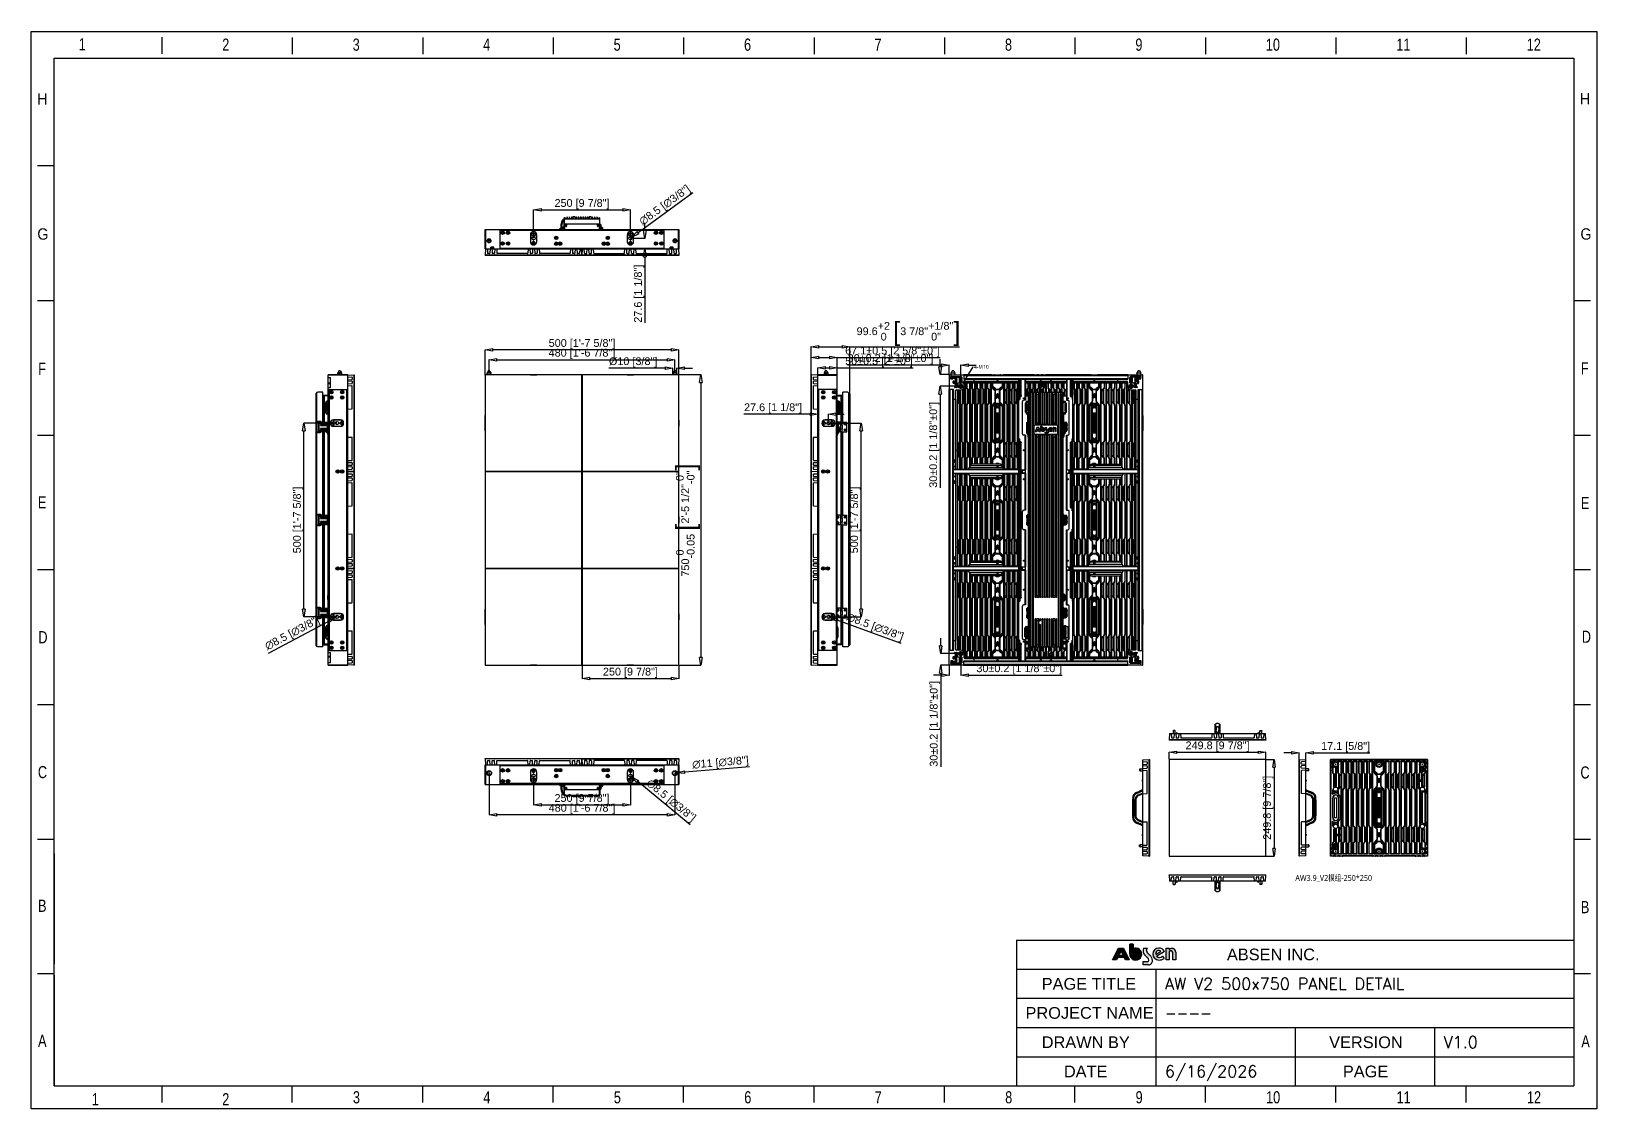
# Model space of a CAD drawing. Header units: millimetres. Extents: x -3132 to 28633, y 682 to 5849.
# Drawn here: x 910 to 4952, y 682 to 3462 of the extents above; entities that cross this region are included whole.
import ezdxf
from ezdxf import colors
from ezdxf.entities.mleader import LeaderData, LeaderLine
from ezdxf.math import Vec2, Vec3

# ---------------------------------------------------------------- set-up
doc = ezdxf.new("R2010")
doc.units = ezdxf.units.MM
for name, color, linetype in [('DIM', 4, 'Continuous'), ('图框', 7, 'Continuous'), ('标准', 3, 'Continuous')]:
    doc.layers.add(name, color=color, linetype=linetype)
doc.styles.add('CKSTANDARD', font='arial.ttf')
doc.styles.add('Roamns', font='romans.shx')
doc.styles.get("Standard").update_dxf_attribs({"font": 'arial.ttf'})
doc.styles.add('宋体', font='', dxfattribs={"width": 0.8})
doc.styles.get('宋体').set_extended_font_data('Microsoft YaHei Light')
doc.dimstyles.new('ISO_25-10', dxfattribs={"dimtxt": 20, "dimasz": 20, "dimexe": 0.3, "dimexo": 0.3, "dimgap": 2, "dimtad": 1, "dimrnd": 0.0001, "dimdsep": 46, "dimtxsty": 'Standard', "dimblk": 'CLOSEDBLANK', "dimcen": 0.1, "dimclrd": 256, "dimclre": 256, "dimclrt": 256, "dimadec": 0, "dimazin": 2, "dimtm": 1e-09, "dimtfac": 1, "dimtofl": 0, "dimtmove": 0, "dimatfit": 3, "dimldrblk": 'CLOSEDBLANK', "dimfxl": 1, "dimtolj": 1, "dimarcsym": 0})

msp = doc.modelspace()

# ---------------------------------------------------------------- texts
at = {"linetype": 'Continuous', "insert": (4174.247, 1284.915), "char_height": 15, "width": 209.80211, "attachment_point": 1, "line_spacing_factor": 0.9, "style": '宋体'}
msp.add_mtext('AW3.9_V2模组-250*250', dxfattribs=at)

# ---------------------------------------------------------------- blocks, each defined once
blk = doc.blocks.new('_ClosedBlank')
at = {"color": 0, "linetype": 'ByBlock', "lineweight": -2}
for p, q in [((-1, 0.17), (0, 0)), ((-1, 0.17), (-1, -0.17)), ((0, 0), (-1, -0.17))]:
    blk.add_line(p, q, dxfattribs=at)
blk = doc.blocks.new('*D191')
at = {"lineweight": -2, "transparency": 16777216}
for p, q in [((2582.7, 2576.3), (2639.2, 2576.3)), ((2638.9, 2556.3), (2638.9, 1846.3)), ((2582.7, 1826.3), (2639.2, 1826.3))]:
    blk.add_line(p, q, dxfattribs=at)
at = {"layer": 'Defpoints', "color": 0, "transparency": 16777216}
for p in [(2582.4, 2576.3), (2582.4, 1826.3), (2638.9, 1826.3)]:
    blk.add_point(p, dxfattribs=at)
at = {"lineweight": -2, "transparency": 16777216, "xscale": 20, "yscale": 20, "zscale": 20}
for p, rotation in [((2638.9, 2576.3), 90), ((2638.9, 1826.3), 270)]:
    blk.add_blockref('_ClosedBlank', p, dxfattribs=dict(at, rotation=rotation))
at = {"transparency": 16777216, "insert": (2606.2, 2201.3), "char_height": 20, "attachment_point": 5, "rotation": 90}
blk.add_mtext('\\A1;750\\S 0^ -0.05; {\\o\\l\\H48.000000;[}2\'-5 1/2"\\S 0"^ -0";{\\o\\l\\H48.000000;]}', dxfattribs=at)
blk = doc.blocks.new('*D192')
at = {"lineweight": -2, "transparency": 16777216}
for p, q in [((2924.2, 2576.5), (2924.2, 2648.7)), ((2944.2, 2648.4), (3003.8, 2648.4)), ((3023.8, 2526.6), (3023.8, 2648.7)), ((3023.8, 2648.4), (3307.4, 2648.4))]:
    blk.add_line(p, q, dxfattribs=at)
at = {"layer": 'Defpoints', "color": 0, "transparency": 16777216}
for p in [(3023.8, 2648.4), (2924.2, 2576.2), (3023.8, 2526.3)]:
    blk.add_point(p, dxfattribs=at)
at = {"lineweight": -2, "transparency": 16777216, "xscale": 20, "yscale": 20, "zscale": 20, "rotation": 180}
blk.add_blockref('_ClosedBlank', (2924.2, 2648.4), dxfattribs=at)
at = {"lineweight": -2, "transparency": 16777216, "xscale": 20, "yscale": 20, "zscale": 20}
blk.add_blockref('_ClosedBlank', (3023.8, 2648.4), dxfattribs=at)
at = {"transparency": 16777216, "insert": (3175.6, 2681.1), "char_height": 20, "attachment_point": 5}
blk.add_mtext('\\A1;99.6\\S+2^  0; {\\o\\l\\H48.000000;[}3 7/8"\\S+1\\/8"^  0";{\\o\\l\\H48.000000;]}', dxfattribs=at)
blk = doc.blocks.new('*D193')
at = {"lineweight": -2, "transparency": 16777216}
for p, q in [((2924.2, 2576.5), (2924.2, 2620.7)), ((2944.2, 2620.4), (2971.3, 2620.4)), ((2991.3, 2576.6), (2991.3, 2620.7)), ((2991.3, 2620.4), (3257.1, 2620.4))]:
    blk.add_line(p, q, dxfattribs=at)
at = {"layer": 'Defpoints', "color": 0, "transparency": 16777216}
for p in [(2991.3, 2620.4), (2924.2, 2576.2), (2991.3, 2576.3)]:
    blk.add_point(p, dxfattribs=at)
at = {"lineweight": -2, "transparency": 16777216, "xscale": 20, "yscale": 20, "zscale": 20, "rotation": 180}
blk.add_blockref('_ClosedBlank', (2924.2, 2620.4), dxfattribs=at)
at = {"lineweight": -2, "transparency": 16777216, "xscale": 20, "yscale": 20, "zscale": 20}
blk.add_blockref('_ClosedBlank', (2991.3, 2620.4), dxfattribs=at)
at = {"transparency": 16777216, "insert": (3134.2, 2635.4), "char_height": 20, "attachment_point": 5}
blk.add_mtext('\\A1;67.1±0.5 [2 5/8"±0"]', dxfattribs=at)
blk = doc.blocks.new('*D194')
at = {"lineweight": -2, "transparency": 16777216}
for p, q in [((2092.3, 2580.1), (2092.3, 2615.2)), ((2112.3, 2614.9), (2552.3, 2614.9)), ((2572.3, 2580.1), (2572.3, 2615.2))]:
    blk.add_line(p, q, dxfattribs=at)
at = {"layer": 'Defpoints', "color": 0, "transparency": 16777216}
for p in [(2572.3, 2614.9), (2092.3, 2579.8), (2572.3, 2579.8)]:
    blk.add_point(p, dxfattribs=at)
at = {"lineweight": -2, "transparency": 16777216, "xscale": 20, "yscale": 20, "zscale": 20, "rotation": 180}
blk.add_blockref('_ClosedBlank', (2092.3, 2614.9), dxfattribs=at)
at = {"lineweight": -2, "transparency": 16777216, "xscale": 20, "yscale": 20, "zscale": 20}
blk.add_blockref('_ClosedBlank', (2572.3, 2614.9), dxfattribs=at)
at = {"transparency": 16777216, "insert": (2332.3, 2629.9), "char_height": 20, "attachment_point": 5}
blk.add_mtext('\\A1;480 [1\'-6 7/8"]', dxfattribs=at)
blk = doc.blocks.new('*D195')
at = {"lineweight": -2, "transparency": 16777216}
for p, q in [((2092.4, 1547.7), (2092.4, 1440.2)), ((2572.4, 1547.7), (2572.4, 1440.2)), ((2552.4, 1440.5), (2112.4, 1440.5))]:
    blk.add_line(p, q, dxfattribs=at)
at = {"layer": 'Defpoints', "color": 0, "transparency": 16777216}
for p in [(2092.4, 1548), (2572.4, 1548), (2092.4, 1440.5)]:
    blk.add_point(p, dxfattribs=at)
at = {"lineweight": -2, "transparency": 16777216, "xscale": 20, "yscale": 20, "zscale": 20, "rotation": 180}
blk.add_blockref('_ClosedBlank', (2092.4, 1440.5), dxfattribs=at)
at = {"lineweight": -2, "transparency": 16777216, "xscale": 20, "yscale": 20, "zscale": 20}
blk.add_blockref('_ClosedBlank', (2572.4, 1440.5), dxfattribs=at)
at = {"transparency": 16777216, "insert": (2332.4, 1455.4), "char_height": 20, "attachment_point": 5}
blk.add_mtext('\\A1;480 [1\'-6 7/8"]', dxfattribs=at)
blk = doc.blocks.new('*D196')
at = {"lineweight": -2, "transparency": 16777216}
for p, q in [((2207.4, 1541.1), (2207.4, 1465.5)), ((2457.4, 1541.1), (2457.4, 1465.5)), ((2227.4, 1465.8), (2437.4, 1465.8))]:
    blk.add_line(p, q, dxfattribs=at)
at = {"layer": 'Defpoints', "color": 0, "transparency": 16777216}
for p in [(2207.4, 1541.4), (2457.4, 1541.4), (2457.4, 1465.8)]:
    blk.add_point(p, dxfattribs=at)
at = {"lineweight": -2, "transparency": 16777216, "xscale": 20, "yscale": 20, "zscale": 20, "rotation": 180}
blk.add_blockref('_ClosedBlank', (2207.4, 1465.8), dxfattribs=at)
at = {"lineweight": -2, "transparency": 16777216, "xscale": 20, "yscale": 20, "zscale": 20}
blk.add_blockref('_ClosedBlank', (2457.4, 1465.8), dxfattribs=at)
at = {"transparency": 16777216, "insert": (2332.4, 1480.8), "char_height": 20, "attachment_point": 5}
blk.add_mtext('\\A1;250 [9 7/8"]', dxfattribs=at)
blk = doc.blocks.new('*D197')
at = {"lineweight": -2, "transparency": 16777216}
for p, q in [((2207.4, 2928.6), (2207.4, 3001.6)), ((2227.4, 3001.3), (2437.4, 3001.3)), ((2457.4, 2928.6), (2457.4, 3001.6))]:
    blk.add_line(p, q, dxfattribs=at)
at = {"layer": 'Defpoints', "color": 0, "transparency": 16777216}
for p in [(2457.4, 3001.3), (2207.4, 2928.3), (2457.4, 2928.3)]:
    blk.add_point(p, dxfattribs=at)
at = {"lineweight": -2, "transparency": 16777216, "xscale": 20, "yscale": 20, "zscale": 20, "rotation": 180}
blk.add_blockref('_ClosedBlank', (2207.4, 3001.3), dxfattribs=at)
at = {"lineweight": -2, "transparency": 16777216, "xscale": 20, "yscale": 20, "zscale": 20}
blk.add_blockref('_ClosedBlank', (2457.4, 3001.3), dxfattribs=at)
at = {"transparency": 16777216, "insert": (2332.4, 3016.3), "char_height": 20, "attachment_point": 5}
blk.add_mtext('\\A1;250 [9 7/8"]', dxfattribs=at)
blk = doc.blocks.new('*D198')
at = {"lineweight": -2, "transparency": 16777216}
for p, q in [((2547.3, 2592.8), (2401.4, 2592.8)), ((2567.3, 2577.9), (2567.3, 2593.1)), ((2577.3, 2577.9), (2577.3, 2593.1)), ((2597.3, 2592.8), (2617.3, 2592.8))]:
    blk.add_line(p, q, dxfattribs=at)
at = {"layer": 'Defpoints', "color": 0, "transparency": 16777216}
for p in [(2567.3, 2592.8), (2567.3, 2577.6), (2577.3, 2577.6)]:
    blk.add_point(p, dxfattribs=at)
at = {"lineweight": -2, "transparency": 16777216, "xscale": 20, "yscale": 20, "zscale": 20}
blk.add_blockref('_ClosedBlank', (2567.3, 2592.8), dxfattribs=at)
at = {"lineweight": -2, "transparency": 16777216, "xscale": 20, "yscale": 20, "zscale": 20, "rotation": 180}
blk.add_blockref('_ClosedBlank', (2577.3, 2592.8), dxfattribs=at)
at = {"transparency": 16777216, "insert": (2464.4, 2608), "char_height": 20, "attachment_point": 5}
blk.add_mtext('\\A1;%%c10 [3/8"]', dxfattribs=at)
blk = doc.blocks.new('*D199')
at = {"lineweight": -2, "transparency": 16777216}
for p, q in [((3260.2, 2601.1), (3017.7, 2601.1)), ((3280.2, 2576.6), (3280.2, 2601.4)), ((3310.2, 2546.6), (3310.2, 2601.4)), ((3330.2, 2601.1), (3350.2, 2601.1))]:
    blk.add_line(p, q, dxfattribs=at)
at = {"layer": 'Defpoints', "color": 0, "transparency": 16777216}
for p in [(3280.2, 2601.1), (3280.2, 2576.3), (3310.2, 2546.3)]:
    blk.add_point(p, dxfattribs=at)
at = {"lineweight": -2, "transparency": 16777216, "xscale": 20, "yscale": 20, "zscale": 20}
blk.add_blockref('_ClosedBlank', (3280.2, 2601.1), dxfattribs=at)
at = {"lineweight": -2, "transparency": 16777216, "xscale": 20, "yscale": 20, "zscale": 20, "rotation": 180}
blk.add_blockref('_ClosedBlank', (3310.2, 2601.1), dxfattribs=at)
at = {"transparency": 16777216, "insert": (3129, 2616), "char_height": 20, "attachment_point": 5}
blk.add_mtext('\\A1;30±0.2 [1 1/8"±0"]', dxfattribs=at)
blk = doc.blocks.new('*D200')
at = {"lineweight": -2, "transparency": 16777216}
for p, q in [((3257.1, 2596.3), (3257.1, 2616.3)), ((3279.9, 2576.3), (3256.8, 2576.3)), ((3309.9, 2546.3), (3256.8, 2546.3)), ((3257.1, 2526.3), (3257.1, 2283.9))]:
    blk.add_line(p, q, dxfattribs=at)
at = {"layer": 'Defpoints', "color": 0, "transparency": 16777216}
for p in [(3280.2, 2576.3), (3257.1, 2546.3), (3310.2, 2546.3)]:
    blk.add_point(p, dxfattribs=at)
at = {"lineweight": -2, "transparency": 16777216, "xscale": 20, "yscale": 20, "zscale": 20}
for p, rotation in [((3257.1, 2576.3), 270), ((3257.1, 2546.3), 90)]:
    blk.add_blockref('_ClosedBlank', p, dxfattribs=dict(at, rotation=rotation))
at = {"transparency": 16777216, "insert": (3242.2, 2395.1), "char_height": 20, "attachment_point": 5, "rotation": 90}
blk.add_mtext('\\A1;30±0.2 [1 1/8"±0"]', dxfattribs=at)
blk = doc.blocks.new('*D208')
at = {"lineweight": -2, "transparency": 16777216}
for p, q in [((3848.5, 1583.8), (3848.5, 1602)), ((3868.5, 1601.7), (4078.3, 1601.7)), ((4098.3, 1583.8), (4098.3, 1602))]:
    blk.add_line(p, q, dxfattribs=at)
at = {"layer": 'Defpoints', "color": 0, "transparency": 16777216}
for p in [(3848.5, 1583.5), (4098.3, 1601.7), (4098.3, 1583.5)]:
    blk.add_point(p, dxfattribs=at)
at = {"lineweight": -2, "transparency": 16777216, "xscale": 20, "yscale": 20, "zscale": 20, "rotation": 180}
blk.add_blockref('_ClosedBlank', (3848.5, 1601.7), dxfattribs=at)
at = {"lineweight": -2, "transparency": 16777216, "xscale": 20, "yscale": 20, "zscale": 20}
blk.add_blockref('_ClosedBlank', (4098.3, 1601.7), dxfattribs=at)
at = {"transparency": 16777216, "insert": (3973.4, 1616.7), "char_height": 20, "attachment_point": 5}
blk.add_mtext('\\A1;249.8 [9 7/8"]', dxfattribs=at)
blk = doc.blocks.new('*D209')
at = {"lineweight": -2, "transparency": 16777216}
for p, q in [((4098.6, 1583.5), (4119.5, 1583.5)), ((4119.2, 1563.5), (4119.2, 1353.7)), ((4098.6, 1333.7), (4119.5, 1333.7))]:
    blk.add_line(p, q, dxfattribs=at)
at = {"layer": 'Defpoints', "color": 0, "transparency": 16777216}
for p in [(4098.3, 1583.5), (4098.3, 1333.7), (4119.2, 1333.7)]:
    blk.add_point(p, dxfattribs=at)
at = {"lineweight": -2, "transparency": 16777216, "xscale": 20, "yscale": 20, "zscale": 20}
for p, rotation in [((4119.2, 1583.5), 90), ((4119.2, 1333.7), 270)]:
    blk.add_blockref('_ClosedBlank', p, dxfattribs=dict(at, rotation=rotation))
at = {"transparency": 16777216, "insert": (4104.2, 1458.6), "char_height": 20, "attachment_point": 5, "rotation": 90}
blk.add_mtext('\\A1;249.8 [9 7/8"]', dxfattribs=at)
blk = doc.blocks.new('*D210')
at = {"lineweight": -2, "transparency": 16777216}
for p, q in [((4164.3, 1600.1), (4144.3, 1600.1)), ((4184.3, 1583.8), (4184.3, 1600.4)), ((4201.4, 1583), (4201.4, 1600.4)), ((4221.4, 1600.1), (4366.9, 1600.1))]:
    blk.add_line(p, q, dxfattribs=at)
at = {"layer": 'Defpoints', "color": 0, "transparency": 16777216}
for p in [(4184.3, 1583.5), (4201.4, 1600.1), (4201.4, 1582.7)]:
    blk.add_point(p, dxfattribs=at)
at = {"lineweight": -2, "transparency": 16777216, "xscale": 20, "yscale": 20, "zscale": 20}
blk.add_blockref('_ClosedBlank', (4184.3, 1600.1), dxfattribs=at)
at = {"lineweight": -2, "transparency": 16777216, "xscale": 20, "yscale": 20, "zscale": 20, "rotation": 180}
blk.add_blockref('_ClosedBlank', (4201.4, 1600.1), dxfattribs=at)
at = {"transparency": 16777216, "insert": (4304.1, 1615), "char_height": 20, "attachment_point": 5}
blk.add_mtext('\\A1;17.1 [5/8"]', dxfattribs=at)
blk = doc.blocks.new('*D201')
at = {"lineweight": -2, "transparency": 16777216}
for p, q in [((2332.4, 1826.5), (2332.4, 1791.7)), ((2582.4, 1826), (2582.4, 1791.7)), ((2352.4, 1792), (2562.4, 1792))]:
    blk.add_line(p, q, dxfattribs=at)
at = {"layer": 'Defpoints', "color": 0, "transparency": 16777216}
for p in [(2332.4, 1826.8), (2582.4, 1826.3), (2582.4, 1792)]:
    blk.add_point(p, dxfattribs=at)
at = {"lineweight": -2, "transparency": 16777216, "xscale": 20, "yscale": 20, "zscale": 20, "rotation": 180}
blk.add_blockref('_ClosedBlank', (2332.4, 1792), dxfattribs=at)
at = {"lineweight": -2, "transparency": 16777216, "xscale": 20, "yscale": 20, "zscale": 20}
blk.add_blockref('_ClosedBlank', (2582.4, 1792), dxfattribs=at)
at = {"transparency": 16777216, "insert": (2457.4, 1806.9), "char_height": 20, "attachment_point": 5}
blk.add_mtext('\\A1;250 [9 7/8"]', dxfattribs=at)
blk = doc.blocks.new('*D202')
at = {"lineweight": -2, "transparency": 16777216}
for p, q in [((2572.3, 1548), (2572.5, 1548)), ((2572.4, 1547.9), (2572.4, 1548.1)), ((2764.8, 1564.3), (2597.8, 1550.2))]:
    blk.add_line(p, q, dxfattribs=at)
at = {"layer": 'Defpoints', "color": 0, "transparency": 16777216}
for p in [(2566.9, 1547.6), (2577.8, 1548.5)]:
    blk.add_point(p, dxfattribs=at)
at = {"lineweight": -2, "transparency": 16777216, "xscale": 20, "yscale": 20, "zscale": 20, "rotation": 184.8465690596147}
blk.add_blockref('_ClosedBlank', (2577.8, 1548.5), dxfattribs=at)
at = {"transparency": 16777216, "insert": (2690, 1573.2), "char_height": 20, "attachment_point": 5, "rotation": 4.8466}
blk.add_mtext('\\A1;∅11 [∅3/8"]', dxfattribs=at)
blk = doc.blocks.new('*D203')
at = {"lineweight": -2, "transparency": 16777216}
for p, q in [((3258.5, 1876.3), (3258.5, 1896.3)), ((3309.9, 1856.3), (3258.2, 1856.3)), ((3279.9, 1826.3), (3258.2, 1826.3)), ((3258.5, 1806.3), (3258.5, 1563.9))]:
    blk.add_line(p, q, dxfattribs=at)
at = {"layer": 'Defpoints', "color": 0, "transparency": 16777216}
for p in [(3258.5, 1826.3), (3280.2, 1826.3), (3310.2, 1856.3)]:
    blk.add_point(p, dxfattribs=at)
at = {"lineweight": -2, "transparency": 16777216, "xscale": 20, "yscale": 20, "zscale": 20}
for p, rotation in [((3258.5, 1856.3), 270), ((3258.5, 1826.3), 90)]:
    blk.add_blockref('_ClosedBlank', p, dxfattribs=dict(at, rotation=rotation))
at = {"transparency": 16777216, "insert": (3243.5, 1675.1), "char_height": 20, "attachment_point": 5, "rotation": 90}
blk.add_mtext('\\A1;30±0.2 [1 1/8"±0"]', dxfattribs=at)
blk = doc.blocks.new('*D204')
at = {"lineweight": -2, "transparency": 16777216}
for p, q in [((3280.2, 1826), (3280.2, 1800.3)), ((3310.2, 1856), (3310.2, 1800.3)), ((3260.2, 1800.6), (3240.2, 1800.6)), ((3330.2, 1800.6), (3572.6, 1800.6))]:
    blk.add_line(p, q, dxfattribs=at)
at = {"layer": 'Defpoints', "color": 0, "transparency": 16777216}
for p in [(3280.2, 1826.3), (3310.2, 1856.3), (3280.2, 1800.6)]:
    blk.add_point(p, dxfattribs=at)
at = {"lineweight": -2, "transparency": 16777216, "xscale": 20, "yscale": 20, "zscale": 20}
blk.add_blockref('_ClosedBlank', (3280.2, 1800.6), dxfattribs=at)
at = {"lineweight": -2, "transparency": 16777216, "xscale": 20, "yscale": 20, "zscale": 20, "rotation": 180}
blk.add_blockref('_ClosedBlank', (3310.2, 1800.6), dxfattribs=at)
at = {"transparency": 16777216, "insert": (3461.4, 1815.6), "char_height": 20, "attachment_point": 5}
blk.add_mtext('\\A1;30±0.2 [1 1/8"±0"]', dxfattribs=at)
blk = doc.blocks.new('*D205')
at = {"lineweight": -2, "transparency": 16777216}
for p, q in [((2082.4, 2575.1), (2082.4, 2640.3)), ((2562.4, 2640), (2102.4, 2640)), ((2582.4, 2576.6), (2582.4, 2640.3))]:
    blk.add_line(p, q, dxfattribs=at)
at = {"layer": 'Defpoints', "color": 0, "transparency": 16777216}
for p in [(2082.4, 2640), (2082.4, 2574.8), (2582.4, 2576.3)]:
    blk.add_point(p, dxfattribs=at)
at = {"lineweight": -2, "transparency": 16777216, "xscale": 20, "yscale": 20, "zscale": 20, "rotation": 180}
blk.add_blockref('_ClosedBlank', (2082.4, 2640), dxfattribs=at)
at = {"lineweight": -2, "transparency": 16777216, "xscale": 20, "yscale": 20, "zscale": 20}
blk.add_blockref('_ClosedBlank', (2582.4, 2640), dxfattribs=at)
at = {"transparency": 16777216, "insert": (2332.4, 2655), "char_height": 20, "attachment_point": 5}
blk.add_mtext('\\A1;500 [1\'-7 5/8"]', dxfattribs=at)
blk = doc.blocks.new('ABSEN-LOGO')
at = {"layer": '标准'}
h = blk.add_hatch(color=7, dxfattribs=at)
h.dxf.hatch_style = 1
h.paths.add_polyline_path([(39223.1, -2120.1), (39226.6, -2120.1), (39221.8, -2109.9), (39217, -2109.9), (39212.2, -2120.1), (39215.7, -2120.1), (39216.7, -2118.1), (39222.2, -2118.1)])
h.paths.add_polyline_path([(39219.4, -2112.2), (39221.3, -2116.1), (39217.6, -2116.1)], flags=16)
h.paths.add_polyline_path([(39261.4, -2114.5), (39261.4, -2113.9), (39261.5, -2113.4), (39261.6, -2112.9), (39261.9, -2112.5), (39262.2, -2112.3), (39262.6, -2112.1), (39263, -2112.1), (39263.4, -2112.1), (39263.8, -2112.3), (39264.2, -2112.6), (39264.4, -2112.9), (39264.6, -2113.4), (39264.7, -2113.9), (39264.7, -2114.4), (39264.7, -2120.1), (39267.2, -2120.1), (39267.2, -2113.5), (39267.1, -2112.8), (39266.9, -2112.1), (39266.5, -2111.5), (39266.1, -2110.9), (39265.5, -2110.5), (39264.9, -2110.3), (39264.2, -2110.1), (39263.5, -2110.1), (39262.8, -2110.3), (39262.2, -2110.6), (39261.7, -2110.9), (39261.2, -2111.4), (39261.2, -2109.9), (39258.9, -2109.9), (39258.9, -2120.1), (39261.4, -2120.1)])
h.paths.add_polyline_path([(39238.6, -2121.5), (39242.6, -2121.5), (39242.9, -2121.4), (39243.2, -2121.3), (39243.5, -2121.1), (39243.7, -2120.8), (39243.8, -2120.5), (39243.8, -2120.1), (39243.7, -2119.7), (39243.5, -2119.4), (39243.1, -2119), (39242.8, -2118.6), (39242.4, -2118.2), (39242, -2117.7), (39241.5, -2117.2), (39241.1, -2116.7), (39240.5, -2116.1), (39240.1, -2115.6), (39239.5, -2114.7), (39239, -2113.7), (39238.8, -2112.8), (39238.7, -2111.9), (39238.8, -2110.9), (39239.1, -2109.9), (39242.6, -2109.9), (39242.1, -2110.3), (39241.8, -2110.8), (39241.7, -2111.3), (39241.7, -2111.8), (39241.8, -2112.5), (39242.2, -2113.1), (39242.6, -2113.8), (39243.2, -2114.5), (39243.9, -2115.3), (39244.7, -2116), (39245.4, -2116.8), (39246.1, -2117.7), (39246.6, -2118.6), (39246.9, -2119.6), (39247, -2120.5), (39246.9, -2121.4), (39246.6, -2122.2), (39246.2, -2123), (39245.6, -2123.6), (39244.9, -2124.1), (39244.1, -2124.4), (39243.4, -2124.6), (39242.7, -2124.6), (39238.6, -2124.6)])
h.paths.add_polyline_path([(39257.8, -2112.8), (39251.1, -2117), (39251.4, -2117.3), (39251.7, -2117.6), (39252.1, -2117.8), (39252.6, -2117.9), (39253.2, -2117.9), (39253.8, -2117.9), (39254.5, -2117.7), (39255.2, -2117.4), (39255.7, -2117.1), (39256.1, -2116.6), (39257.2, -2118.9), (39256, -2119.5), (39254.7, -2120), (39253.4, -2120.2), (39252.2, -2120.1), (39251.1, -2119.9), (39250.1, -2119.4), (39249.2, -2118.8), (39248.5, -2118), (39248, -2117.2), (39247.7, -2116.2), (39247.6, -2115.2), (39247.6, -2114.2), (39247.9, -2113.3), (39248.3, -2112.4), (39248.9, -2111.6), (39249.7, -2110.9), (39250.6, -2110.4), (39251.7, -2110), (39252.7, -2109.9), (39253.8, -2109.9), (39254.9, -2110.2), (39255.8, -2110.7), (39256.6, -2111.3), (39257.3, -2112)])
h.paths.add_polyline_path([(39250, -2115.4), (39250, -2114.7), (39250.1, -2114), (39250.4, -2113.4), (39250.8, -2112.9), (39251.3, -2112.5), (39251.9, -2112.2), (39252.5, -2112), (39253.1, -2112), (39253.7, -2112.1), (39254.2, -2112.3), (39254.6, -2112.6)], flags=16)
h = blk.add_hatch(color=30, dxfattribs=at)
h.dxf.hatch_style = 1
h.paths.add_polyline_path([(39230, -2106.5), (39230, -2114.3), (39230.1, -2115.1), (39230.2, -2115.7), (39230.4, -2116.2), (39230.7, -2116.6), (39231.1, -2117), (39231.6, -2117.2), (39232.2, -2117.3), (39232.7, -2117.3), (39233.2, -2117.2), (39233.7, -2116.9), (39234.1, -2116.5), (39234.4, -2116), (39234.6, -2115.5), (39234.7, -2115), (39234.6, -2114.4), (39234.5, -2113.9), (39234.2, -2113.5), (39233.7, -2113.1), (39233.3, -2112.8), (39232.7, -2112.7), (39232.2, -2112.6), (39231.6, -2112.7), (39231.2, -2112.9), (39231.2, -2109.9), (39231.9, -2109.8), (39232.6, -2109.8), (39233.4, -2109.9), (39234.1, -2110.1), (39234.8, -2110.4), (39235.4, -2110.8), (39236, -2111.3), (39236.5, -2111.8), (39236.9, -2112.5), (39237.2, -2113.2), (39237.4, -2113.9), (39237.5, -2114.6), (39237.5, -2115.2), (39237.4, -2115.9), (39237.2, -2116.7), (39236.8, -2117.4), (39236.4, -2118.1), (39235.9, -2118.7), (39235.3, -2119.2), (39234.7, -2119.6), (39234, -2119.9), (39233.4, -2120.1), (39232.7, -2120.1), (39231.9, -2120.1), (39231.2, -2120), (39230.4, -2119.8), (39229.8, -2119.4), (39229.1, -2119), (39228.6, -2118.5), (39228.1, -2117.9), (39227.7, -2117.3), (39227.5, -2116.6), (39227.3, -2115.9), (39227.2, -2115.1), (39227.2, -2114.3), (39227.2, -2106.5)])
blk.add_lwpolyline([(39213.3, -2103), (39267.3, -2103, -0.414214), (39270.3, -2106), (39270.3, -2124.6, -0.414214), (39267.3, -2127.6), (39213.3, -2127.6, -0.414214), (39210.3, -2124.6), (39210.3, -2106, -0.414214)], format="xyb", close=True)
at = {"color": 7, "linetype": 'Continuous'}
for points in [[(39223.1, -2120.1), (39226.6, -2120.1), (39221.8, -2109.9), (39217, -2109.9), (39212.2, -2120.1), (39215.7, -2120.1), (39216.7, -2118.1), (39222.2, -2118.1)], [(39219.4, -2112.2), (39221.3, -2116.1), (39217.6, -2116.1)], [(39238.6, -2121.5), (39242.6, -2121.5), (39242.9, -2121.4), (39243.2, -2121.3), (39243.5, -2121.1), (39243.7, -2120.8), (39243.8, -2120.5), (39243.8, -2120.1), (39243.7, -2119.7), (39243.5, -2119.4), (39243.1, -2119), (39242.8, -2118.6), (39242.4, -2118.2), (39242, -2117.7), (39241.5, -2117.2), (39241.1, -2116.7), (39240.5, -2116.1), (39240.1, -2115.6), (39239.5, -2114.7), (39239, -2113.7), (39238.8, -2112.8), (39238.7, -2111.9), (39238.8, -2110.9), (39239.1, -2109.9), (39242.6, -2109.9), (39242.1, -2110.3), (39241.8, -2110.8), (39241.7, -2111.3), (39241.7, -2111.8), (39241.8, -2112.5), (39242.2, -2113.1), (39242.6, -2113.8), (39243.2, -2114.5), (39243.9, -2115.3), (39244.7, -2116), (39245.4, -2116.8), (39246.1, -2117.7), (39246.6, -2118.6), (39246.9, -2119.6), (39247, -2120.5), (39246.9, -2121.4), (39246.6, -2122.2), (39246.2, -2123), (39245.6, -2123.6), (39244.9, -2124.1), (39244.1, -2124.4), (39243.4, -2124.6), (39242.7, -2124.6), (39238.6, -2124.6)], [(39257.8, -2112.8), (39251.1, -2117), (39251.4, -2117.3), (39251.7, -2117.6), (39252.1, -2117.8), (39252.6, -2117.9), (39253.2, -2117.9), (39253.8, -2117.9), (39254.5, -2117.7), (39255.2, -2117.4), (39255.7, -2117.1), (39256.1, -2116.6), (39257.2, -2118.9), (39256, -2119.5), (39254.7, -2120), (39253.4, -2120.2), (39252.2, -2120.1), (39251.1, -2119.9), (39250.1, -2119.4), (39249.2, -2118.8), (39248.5, -2118), (39248, -2117.2), (39247.7, -2116.2), (39247.6, -2115.2), (39247.6, -2114.2), (39247.9, -2113.3), (39248.3, -2112.4), (39248.9, -2111.6), (39249.7, -2110.9), (39250.6, -2110.4), (39251.7, -2110), (39252.7, -2109.9), (39253.8, -2109.9), (39254.9, -2110.2), (39255.8, -2110.7), (39256.6, -2111.3), (39257.3, -2112)], [(39250, -2115.4), (39250, -2114.7), (39250.1, -2114), (39250.4, -2113.4), (39250.8, -2112.9), (39251.3, -2112.5), (39251.9, -2112.2), (39252.5, -2112), (39253.1, -2112), (39253.7, -2112.1), (39254.2, -2112.3), (39254.6, -2112.6)], [(39261.4, -2114.5), (39261.4, -2113.9), (39261.5, -2113.4), (39261.6, -2112.9), (39261.9, -2112.5), (39262.2, -2112.3), (39262.6, -2112.1), (39263, -2112.1), (39263.4, -2112.1), (39263.8, -2112.3), (39264.2, -2112.6), (39264.4, -2112.9), (39264.6, -2113.4), (39264.7, -2113.9), (39264.7, -2114.4), (39264.7, -2120.1), (39267.2, -2120.1), (39267.2, -2113.5), (39267.1, -2112.8), (39266.9, -2112.1), (39266.5, -2111.5), (39266.1, -2110.9), (39265.5, -2110.5), (39264.9, -2110.3), (39264.2, -2110.1), (39263.5, -2110.1), (39262.8, -2110.3), (39262.2, -2110.6), (39261.7, -2110.9), (39261.2, -2111.4), (39261.2, -2109.9), (39258.9, -2109.9), (39258.9, -2120.1), (39261.4, -2120.1)]]:
    blk.add_lwpolyline(points, close=True, dxfattribs=at)
at = {"color": 20, "linetype": 'Continuous'}
blk.add_lwpolyline([(39230, -2106.5), (39230, -2114.3), (39230.1, -2115.1), (39230.2, -2115.7), (39230.4, -2116.2), (39230.7, -2116.6), (39231.1, -2117), (39231.6, -2117.2), (39232.2, -2117.3), (39232.7, -2117.3), (39233.2, -2117.2), (39233.7, -2116.9), (39234.1, -2116.5), (39234.4, -2116), (39234.6, -2115.5), (39234.7, -2115), (39234.6, -2114.4), (39234.5, -2113.9), (39234.2, -2113.5), (39233.7, -2113.1), (39233.3, -2112.8), (39232.7, -2112.7), (39232.2, -2112.6), (39231.6, -2112.7), (39231.2, -2112.9), (39231.2, -2109.9), (39231.9, -2109.8), (39232.6, -2109.8), (39233.4, -2109.9), (39234.1, -2110.1), (39234.8, -2110.4), (39235.4, -2110.8), (39236, -2111.3), (39236.5, -2111.8), (39236.9, -2112.5), (39237.2, -2113.2), (39237.4, -2113.9), (39237.5, -2114.6), (39237.5, -2115.2), (39237.4, -2115.9), (39237.2, -2116.7), (39236.8, -2117.4), (39236.4, -2118.1), (39235.9, -2118.7), (39235.3, -2119.2), (39234.7, -2119.6), (39234, -2119.9), (39233.4, -2120.1), (39232.7, -2120.1), (39231.9, -2120.1), (39231.2, -2120), (39230.4, -2119.8), (39229.8, -2119.4), (39229.1, -2119), (39228.6, -2118.5), (39228.1, -2117.9), (39227.7, -2117.3), (39227.5, -2116.6), (39227.3, -2115.9), (39227.2, -2115.1), (39227.2, -2114.3), (39227.2, -2106.5)], close=True, dxfattribs=at)
blk = doc.blocks.new('*D206')
at = {"lineweight": -2, "transparency": 16777216}
for p, q in [((2969.2, 2451.3), (3053.2, 2451.3)), ((3052.9, 1971.3), (3052.9, 2431.3)), ((2969.2, 1951.3), (3053.2, 1951.3))]:
    blk.add_line(p, q, dxfattribs=at)
at = {"layer": 'Defpoints', "color": 0, "transparency": 16777216}
for p in [(2968.9, 2451.3), (3052.9, 2451.3), (2968.9, 1951.3)]:
    blk.add_point(p, dxfattribs=at)
at = {"lineweight": -2, "transparency": 16777216, "xscale": 20, "yscale": 20, "zscale": 20}
for p, rotation in [((3052.9, 2451.3), 90), ((3052.9, 1951.3), 270)]:
    blk.add_blockref('_ClosedBlank', p, dxfattribs=dict(at, rotation=rotation))
at = {"transparency": 16777216, "insert": (3038, 2201.3), "char_height": 20, "attachment_point": 5, "rotation": 90}
blk.add_mtext('\\A1;500 [1\'-7 5/8"]', dxfattribs=at)
blk = doc.blocks.new('*D207')
at = {"lineweight": -2, "transparency": 16777216}
for p, q in [((1699.4, 2451.3), (1613.9, 2451.3)), ((1614.2, 1971.3), (1614.2, 2431.3)), ((1699.4, 1951.3), (1613.9, 1951.3))]:
    blk.add_line(p, q, dxfattribs=at)
at = {"layer": 'Defpoints', "color": 0, "transparency": 16777216}
for p in [(1614.2, 2451.3), (1699.7, 2451.3), (1699.7, 1951.3)]:
    blk.add_point(p, dxfattribs=at)
at = {"lineweight": -2, "transparency": 16777216, "xscale": 20, "yscale": 20, "zscale": 20}
for p, rotation in [((1614.2, 2451.3), 90), ((1614.2, 1951.3), 270)]:
    blk.add_blockref('_ClosedBlank', p, dxfattribs=dict(at, rotation=rotation))
at = {"transparency": 16777216, "insert": (1599.3, 2201.3), "char_height": 20, "attachment_point": 5, "rotation": 90}
blk.add_mtext('\\A1;500 [1\'-7 5/8"]', dxfattribs=at)
blk = doc.blocks.new('*D211')
at = {"lineweight": -2, "transparency": 16777216}
for p, q in [((2941.3, 2576.6), (2941.3, 2594.1)), ((2961.3, 2593.8), (2971.3, 2593.8)), ((2991.3, 2576.6), (2991.3, 2594.1)), ((2991.3, 2593.8), (3187.1, 2593.8))]:
    blk.add_line(p, q, dxfattribs=at)
at = {"layer": 'Defpoints', "color": 0, "transparency": 16777216}
for p in [(2991.3, 2593.8), (2941.3, 2576.3), (2991.3, 2576.3)]:
    blk.add_point(p, dxfattribs=at)
at = {"lineweight": -2, "transparency": 16777216, "xscale": 20, "yscale": 20, "zscale": 20, "rotation": 180}
blk.add_blockref('_ClosedBlank', (2941.3, 2593.8), dxfattribs=at)
at = {"lineweight": -2, "transparency": 16777216, "xscale": 20, "yscale": 20, "zscale": 20}
blk.add_blockref('_ClosedBlank', (2991.3, 2593.8), dxfattribs=at)
at = {"transparency": 16777216, "insert": (3099.2, 2608.6), "char_height": 20, "attachment_point": 5}
blk.add_mtext('\\A1;50±0.5 [2"±0"]', dxfattribs=at)
blk = doc.blocks.new('*D212')
at = {"lineweight": -2, "transparency": 16777216}
for p, q in [((1699.6, 1951.3), (1699.8, 1951.3)), ((1699.7, 1951.2), (1699.7, 1951.4)), ((1523.3, 1857.8), (1678.3, 1939.9))]:
    blk.add_line(p, q, dxfattribs=at)
at = {"layer": 'Defpoints', "color": 0, "transparency": 16777216}
for p in [(1696, 1949.3), (1703.5, 1953.2)]:
    blk.add_point(p, dxfattribs=at)
at = {"lineweight": -2, "transparency": 16777216, "xscale": 20, "yscale": 20, "zscale": 20, "rotation": 27.92476315770075}
blk.add_blockref('_ClosedBlank', (1696, 1949.3), dxfattribs=at)
at = {"transparency": 16777216, "insert": (1584.9, 1907.5), "char_height": 20, "attachment_point": 5, "rotation": 27.9248}
blk.add_mtext('\\A1;∅8.5 [∅3/8"]', dxfattribs=at)
blk = doc.blocks.new('*D213')
at = {"lineweight": -2, "transparency": 16777216}
for p, q in [((2968.8, 1951.3), (2969, 1951.3)), ((2968.9, 1951.2), (2968.9, 1951.4)), ((3156.3, 1882.4), (2991.6, 1942.9))]:
    blk.add_line(p, q, dxfattribs=at)
at = {"layer": 'Defpoints', "color": 0, "transparency": 16777216}
for p in [(2964.9, 1952.7), (2972.8, 1949.8)]:
    blk.add_point(p, dxfattribs=at)
at = {"lineweight": -2, "transparency": 16777216, "xscale": 20, "yscale": 20, "zscale": 20, "rotation": 159.835203819498}
blk.add_blockref('_ClosedBlank', (2972.8, 1949.8), dxfattribs=at)
at = {"transparency": 16777216, "insert": (3088.6, 1923.4), "char_height": 20, "attachment_point": 5, "rotation": 339.8352}
blk.add_mtext('\\A1;∅8.5 [∅3/8"]', dxfattribs=at)
blk = doc.blocks.new('*D214')
at = {"lineweight": -2, "transparency": 16777216}
for p, q in [((2457.3, 1541.4), (2457.5, 1541.4)), ((2457.4, 1541.3), (2457.4, 1541.5)), ((2611.7, 1414.8), (2476.1, 1526))]:
    blk.add_line(p, q, dxfattribs=at)
at = {"layer": 'Defpoints', "color": 0, "transparency": 16777216}
for p in [(2454.1, 1544.1), (2460.6, 1538.7)]:
    blk.add_point(p, dxfattribs=at)
at = {"lineweight": -2, "transparency": 16777216, "xscale": 20, "yscale": 20, "zscale": 20, "rotation": 140.6521054364206}
blk.add_blockref('_ClosedBlank', (2460.6, 1538.7), dxfattribs=at)
at = {"transparency": 16777216, "insert": (2561.3, 1475.8), "char_height": 20, "attachment_point": 5, "rotation": 320.6521}
blk.add_mtext('\\A1;∅8.5 [∅3/8"]', dxfattribs=at)
blk = doc.blocks.new('*D215')
at = {"lineweight": -2, "transparency": 16777216}
for p, q in [((2618.9, 3045.6), (2477, 2942.5)), ((2457.3, 2928.3), (2457.5, 2928.3)), ((2457.4, 2928.2), (2457.4, 2928.4))]:
    blk.add_line(p, q, dxfattribs=at)
at = {"layer": 'Defpoints', "color": 0, "transparency": 16777216}
for p in [(2453.9, 2925.8), (2460.8, 2930.8)]:
    blk.add_point(p, dxfattribs=at)
at = {"lineweight": -2, "transparency": 16777216, "xscale": 20, "yscale": 20, "zscale": 20, "rotation": 215.968149251804}
blk.add_blockref('_ClosedBlank', (2460.8, 2930.8), dxfattribs=at)
at = {"transparency": 16777216, "insert": (2547.2, 3012.2), "char_height": 20, "attachment_point": 5, "rotation": 35.9681}
blk.add_mtext('\\A1;∅8.5 [∅3/8"]', dxfattribs=at)
blk = doc.blocks.new('*D216')
at = {"lineweight": -2, "transparency": 16777216}
for p, q in [((2921.3, 2474.2), (2750.2, 2474.2)), ((2941.3, 2452), (2941.3, 2474.5)), ((2968.9, 2451.6), (2968.9, 2474.5)), ((2988.9, 2474.2), (3008.9, 2474.2))]:
    blk.add_line(p, q, dxfattribs=at)
at = {"layer": 'Defpoints', "color": 0, "transparency": 16777216}
for p in [(2941.3, 2474.2), (2941.3, 2451.7), (2968.9, 2451.3)]:
    blk.add_point(p, dxfattribs=at)
at = {"lineweight": -2, "transparency": 16777216, "xscale": 20, "yscale": 20, "zscale": 20}
blk.add_blockref('_ClosedBlank', (2941.3, 2474.2), dxfattribs=at)
at = {"lineweight": -2, "transparency": 16777216, "xscale": 20, "yscale": 20, "zscale": 20, "rotation": 180}
blk.add_blockref('_ClosedBlank', (2968.9, 2474.2), dxfattribs=at)
at = {"transparency": 16777216, "insert": (2825.7, 2489.1), "char_height": 20, "attachment_point": 5}
blk.add_mtext('\\A1;27.6 [1 1/8"]', dxfattribs=at)
blk = doc.blocks.new('*D217')
at = {"lineweight": -2, "transparency": 16777216}
for p, q in [((2494.9, 2948.3), (2494.9, 2968.3)), ((2457.7, 2928.3), (2495.2, 2928.3)), ((2464.1, 2900.7), (2495.2, 2900.7)), ((2494.9, 2880.7), (2494.9, 2709.6))]:
    blk.add_line(p, q, dxfattribs=at)
at = {"layer": 'Defpoints', "color": 0, "transparency": 16777216}
for p in [(2457.4, 2928.3), (2463.8, 2900.7), (2494.9, 2900.7)]:
    blk.add_point(p, dxfattribs=at)
at = {"lineweight": -2, "transparency": 16777216, "xscale": 20, "yscale": 20, "zscale": 20}
for p, rotation in [((2494.9, 2928.3), 270), ((2494.9, 2900.7), 90)]:
    blk.add_blockref('_ClosedBlank', p, dxfattribs=dict(at, rotation=rotation))
at = {"transparency": 16777216, "insert": (2479.9, 2785.2), "char_height": 20, "attachment_point": 5, "rotation": 90}
blk.add_mtext('\\A1;27.6 [1 1/8"]', dxfattribs=at)
blk = doc.blocks.new('A$C7F980674')
at = {"layer": 'DIM'}
h = blk.add_hatch(color=0, dxfattribs=at)
h.paths.add_polyline_path([(0, 14.4), (17.5, 49.1), (32.4, 49.1), (48.6, 14.4), (37.9, 14.4), (34.5, 21.5), (15.2, 21.5), (11.8, 14.4)])
h.paths.add_polyline_path([(24.9, 41.7), (18.4, 28.2), (31.3, 28.2)], flags=16)
h = blk.add_hatch(color=0, dxfattribs=at)
edge = h.paths.add_edge_path()
edge.add_arc((102.7, 13.9), 4.01, 268.9922, 361.5919)
edge.add_arc((99.2, 13.9), 7.59, 1.2701, 51.0785)
edge.add_arc((307.9, 226.7), 290.6, 223.1995, 225.4213, ccw=False)
edge.add_arc((110, 42.4), 20.2, 160.183, 226.2535, ccw=False)
edge.add_line((91, 49.3), (102.8, 49.3))
edge.add_arc((108.3, 42.8), 8.43, 130.3455, 201.7414)
edge.add_arc((128.4, 54.8), 31.8, 208.35, 232.647)
edge.add_arc((94.7, 12), 22.7, 1.6073, 50.5833, ccw=False)
edge.add_arc((105.8, 11.6), 11.6, -89.3538, 5.2245, ccw=False)
edge.add_line((106, 0), (89.9, 0))
edge.add_line((89.9, 0), (89.9, 9.9))
edge.add_line((89.9, 9.9), (102.7, 9.9))
edge = h.paths.add_edge_path()
edge.add_arc((171.8, 36), 5.59, 4.2423, 157.3807)
edge.add_line((166.6, 38.1), (166.6, 14.7))
edge.add_line((166.6, 14.7), (158.3, 14.7))
edge.add_line((158.3, 14.7), (158.3, 49))
edge.add_line((158.3, 49), (166.6, 49))
edge.add_line((166.6, 49), (166.6, 44.5))
edge.add_arc((175.1, 37.2), 11.2, 0.8903, 139.1292, ccw=False)
edge.add_line((186.2, 37.4), (186.2, 14.6))
edge.add_line((186.2, 14.6), (177.3, 14.6))
edge.add_line((177.3, 14.6), (177.3, 36.4))
edge = h.paths.add_edge_path(flags=16)
edge.add_arc((136.4, 32.8), 9.44, 49.484, 192.8466)
edge.add_line((127.2, 30.7), (142.6, 40))
edge = h.paths.add_edge_path()
edge.add_arc((138.3, 35.1), 13, 229.4307, 313.9876)
edge.add_line((147.3, 25.7), (151.6, 19.1))
edge.add_arc((136.9, 38.4), 24.3, 268.4243, 307.2636, ccw=False)
edge.add_arc((136.2, 31.8), 17.7, 90, 270, ccw=False)
edge.add_arc((137, 31.5), 17.9, 25.5591, 92.5335, ccw=False)
edge.add_line((153.1, 39.3), (129.9, 25.2))
at = {"layer": '图框'}
h = blk.add_hatch(color=30, dxfattribs=at)
edge = h.paths.add_edge_path(flags=0)
edge.add_line((64.3, 49.2), (64.3, 38.8))
edge.add_arc((68.1, 31.9), 7.85, -180, 118.4785, ccw=False)
edge.add_line((60.2, 31.9), (60.2, 60.6))
edge.add_line((60.2, 60.6), (50.4, 60.6))
edge.add_line((50.4, 60.6), (50.4, 31.9))
edge.add_arc((68.1, 31.9), 17.7, 180, 462.2223)
at = {"layer": '图框', "color": 7, "linetype": 'Continuous'}
for p, q in [((0, 14.4), (17.5, 49.1)), ((17.5, 49.1), (32.4, 49.1)), ((32.4, 49.1), (48.6, 14.4)), ((91, 49.3), (102.8, 49.3)), ((158.3, 49), (166.6, 49)), ((158.3, 14.7), (158.3, 49)), ((166.6, 49), (166.6, 44.5)), ((11.8, 14.4), (0, 14.4)), ((15.2, 21.5), (11.8, 14.4)), ((34.5, 21.5), (15.2, 21.5)), ((24.9, 41.7), (18.4, 28.2)), ((18.4, 28.2), (31.3, 28.2)), ((31.3, 28.2), (24.9, 41.7)), ((37.9, 14.4), (34.5, 21.5)), ((48.6, 14.4), (37.9, 14.4)), ((89.9, 9.9), (102.7, 9.9)), ((89.9, 0), (89.9, 9.9)), ((106, 0), (89.9, 0)), ((127.2, 30.7), (142.6, 40)), ((153.1, 39.3), (129.9, 25.2)), ((147.3, 25.7), (151.6, 19.1)), ((166.6, 14.7), (158.3, 14.7)), ((166.6, 38.1), (166.6, 14.7)), ((177.3, 14.6), (177.3, 36.4)), ((186.2, 14.6), (177.3, 14.6)), ((186.2, 37.4), (186.2, 14.6))]:
    blk.add_line(p, q, dxfattribs=at)
at = {"layer": '图框', "color": 30}
for p, q in [((60.2, 60.6), (50.4, 60.6)), ((50.4, 60.6), (50.4, 31.9)), ((60.2, 31.9), (60.2, 60.6)), ((64.3, 49.2), (64.3, 38.8))]:
    blk.add_line(p, q, dxfattribs=at)
at = {"layer": '图框', "color": 30, "linetype": 'Continuous'}
for p, q in [((50.4, 60.6), (60.2, 60.6)), ((50.4, 31.9), (50.4, 60.6)), ((60.2, 60.6), (60.2, 31.9)), ((64.3, 38.8), (64.3, 49.2))]:
    blk.add_line(p, q, dxfattribs=at)
at = {"layer": '图框', "color": 30}
for radius, end in [(17.7, 102.2223), (7.85, 118.4785)]:
    blk.add_arc((68.1, 31.9), radius, 180, end, dxfattribs=at)
at = {"layer": '图框', "color": 30, "linetype": 'Continuous'}
for radius, end in [(17.7, 102.2223), (7.85, 118.4785)]:
    blk.add_arc((68.1, 31.9), radius, 180, end, dxfattribs=at)
at = {"layer": '图框', "color": 7, "linetype": 'Continuous'}
for centre, radius, start, end in [((110, 42.4), 20.2, 160.183, 226.2535), ((108.3, 42.8), 8.43, 130.3455, 201.7414), ((136.2, 31.8), 17.7, 90, 270), ((137, 31.5), 17.9, 25.5591, 92.5335), ((175.1, 37.2), 11.2, 0.8903, 139.1292), ((307.9, 226.7), 290.6, 223.1995, 225.4213), ((128.4, 54.8), 31.8, 208.35, 232.647), ((102.7, 13.9), 4.01, 268.9922, 1.5919), ((99.2, 13.9), 7.59, 1.2701, 51.0785), ((105.8, 11.6), 11.6, 270.6462, 5.2245), ((94.7, 12), 22.7, 1.6073, 50.5833), ((136.4, 32.8), 9.44, 49.484, 192.8466), ((138.3, 35.1), 13, 229.4307, 313.9876), ((136.9, 38.4), 24.3, 268.4243, 307.2636), ((171.8, 36), 5.59, 4.2423, 157.3807)]:
    blk.add_arc(centre, radius, start, end, dxfattribs=at)
blk = doc.blocks.new('standard template')
for p, q in [((3074, 30739), (3074, 30336)), ((6246, 30728), (6246, 30325)), ((9418, 30728), (9418, 30325)), ((12589, 30728), (12589, 30325)), ((15761, 30728), (15761, 30325)), ((18933, 30728), (18933, 30325)), ((22104, 30728), (22104, 30325)), ((25276, 30728), (25276, 30325)), ((28448, 30728), (28448, 30325)), ((31619, 30728), (31619, 30325)), ((34791, 30728), (34791, 30325)), ((456, 27607), (54, 27607)), ((456, 24334), (54, 24334)), ((37812, 24334), (37409, 24334)), ((456, 21062), (54, 21062)), ((37812, 21062), (37409, 21062)), ((456, 17790), (54, 17790)), ((37812, 17790), (37409, 17790)), ((456, 14517), (54, 14517)), ((37812, 14517), (37409, 14517)), ((456, 11245), (54, 11245)), ((37812, 11245), (37409, 11245)), ((456, 10901), (456, 8211)), ((456, 8211), (456, 10446)), ((456, 6313), (456, 10291)), ((23857, 8796), (37409, 8796)), ((23857, 8093), (37409, 8093)), ((27246, 8093), (27246, 5254)), ((456, 7973), (54, 7973)), ((456, 7944), (456, 5254)), ((37812, 7973), (37409, 7973)), ((23857, 7383), (37409, 7383)), ((23857, 6674), (37409, 6674)), ((30633, 6674), (30633, 5254)), ((34021, 6674), (34021, 5254)), ((23857, 5964), (37409, 5964)), ((456, 5254), (37409, 5254)), ((3074, 5254), (3074, 4851)), ((6246, 4851), (6246, 5254)), ((9418, 4851), (9418, 5254)), ((12589, 4851), (12589, 5254)), ((15761, 4851), (15761, 5254)), ((18933, 4851), (18933, 5254)), ((22104, 4851), (22104, 5254)), ((25276, 4851), (25276, 5254)), ((28448, 4851), (28448, 5254)), ((31619, 4851), (31619, 5254)), ((34791, 4851), (34791, 5254))]:
    blk.add_line(p, q)
at = {"color": 7}
for p, q in [((23857, 8796), (23857, 5964)), ((28856, 8796), (31734, 8796)), ((23857, 5964), (23857, 5254))]:
    blk.add_line(p, q, dxfattribs=at)
blk.add_lwpolyline([(37963, 4700), (-97, 4700), (-97, 30879), (37963, 30879)], close=True)
for points in [[(456, 6674), (456, 5964), (456, 5254), (456, 30226), (37409, 30226), (37409, 5254)], [(456, 9631), (456, 8921), (456, 8211)]]:
    blk.add_lwpolyline(points, dxfattribs=at)
at = {"color": 0, "xscale": 8.255519999999997, "yscale": 8.255519999999997, "zscale": 8.255519999999997}
blk.add_blockref('A$C7F980674', (26192, 8195), dxfattribs=at)
at = {"style": 'CKSTANDARD'}
for s, height, width, p in [('1', 295, 0.75, (1055, 30416)), ('2', 295, 0.75, (4545, 30408)), ('3', 295, 0.75, (7716, 30408)), ('4', 295, 0.75, (10888, 30408)), ('5', 295, 0.75, (14060, 30408)), ('6', 295, 0.75, (17231, 30408)), ('7', 295, 0.75, (20403, 30408)), ('8', 295, 0.75, (23575, 30408)), ('9', 295, 0.75, (26746, 30408)), ('10', 294.8, 0.75, (29918, 30408)), ('11', 294.8, 0.75, (33090, 30408)), ('12', 294.8, 0.75, (36261, 30408)), ('H', 276, 0.9, (47, 29097)), ('H', 276, 0.9, (37555, 29102)), ('G', 276, 0.9, (50, 25816)), ('G', 276, 0.9, (37567, 25817)), ('F', 295, 0.75, (37578, 22543)), ('F', 295, 0.75, (69, 22532)), ('E', 295, 0.75, (62, 19285)), ('E', 295, 0.75, (37578, 19270)), ('D', 295, 0.75, (74, 16009)), ('D', 295, 0.75, (37601, 16020)), ('C', 295, 0.75, (62, 12732)), ('C', 295, 0.75, (37567, 12723)), ('B', 295, 0.75, (67, 9483)), ('B', 295, 0.75, (37578, 9450)), ('A', 295, 0.75, (67, 6202)), ('A', 295, 0.75, (37590, 6188)), ('1', 295, 0.75, (1373, 4783)), ('2', 295, 0.75, (4545, 4783)), ('3', 295, 0.75, (7722, 4830)), ('4', 295, 0.75, (10894, 4830)), ('5', 295, 0.75, (14066, 4830)), ('6', 295, 0.75, (17237, 4830)), ('7', 295, 0.75, (20409, 4830)), ('8', 295, 0.75, (23581, 4830)), ('9', 295, 0.75, (26752, 4830)), ('10', 294.8, 0.75, (29924, 4830)), ('11', 294.8, 0.75, (33096, 4830)), ('12', 294.8, 0.75, (36267, 4830))]:
    blk.add_text(s, height=height, dxfattribs=dict(at, width=width)).set_placement(p)
at = {"char_height": 284.52, "attachment_point": 1, "style": 'Roamns'}
for s, insert, width in [('{\\fArial|b0|i0|c0|p34;ABSEN INC.}', (28972, 8590), 3912.01), ('{\\fArial|b0|i0|c0|p34;PAGE TITLE}', (24469, 7876), 3912.01), ('{\\fArial|b0|i0|c0|p34;PROJECT NAME}', (24075, 7170), 3305.73), ('{\\fArial|b0|i0|c0|p34;DRAWN BY}', (24469, 6457), 3912.01), ('{\\fArial|b0|i0|c0|p34;VERSION}', (31457, 6457), 3912.01), ('{\\fArial|b0|i0|c0|p34;DATE}', (25008, 5747), 3912.01), ('{\\fArial|b0|i0|c0|p34;PAGE}', (31791, 5747), 3912.01)]:
    blk.add_mtext(s, dxfattribs=dict(at, insert=insert, width=width))
at = {"style": 'Roamns'}
for tag, p in [('PAGE_NAME', (27466, 7594)), ('PROJECT_NAME', (27466, 6884)), ('DRAWN_NAME', (27466, 6174)), ('VERSION', (34241, 6174)), ('SELECT_DATA', (27466, 5464)), ('PAGE_NUMBER', (34241, 5464))]:
    blk.add_attdef(tag, p, '', height=285, dxfattribs=at)

# ---------------------------------------------------------------- dimensions: what is measured, and where the dimension line sits
at = {"color": 0}
dim = msp.add_linear_dim(base=(2457.352, 3001.316), p1=(2207.352, 2928.305), p2=(2457.352, 2928.305), dimstyle='ISO_25-10', dxfattribs=at)
dim.commit()
dim.dimension.update_dxf_attribs({"geometry": '*D197', "text_midpoint": (2332.352, 3016.263)})
dim = msp.add_diameter_dim_2p(p1=(2453.912, 2925.809), p2=(2460.791, 2930.802), dimstyle='ISO_25-10', dxfattribs=at)
dim.commit()
dim.dimension.update_dxf_attribs({"geometry": '*D215', "text_midpoint": (2547.158, 3012.19)})
dim = msp.add_linear_dim(base=(2494.891, 2900.705), p1=(2457.352, 2928.305), p2=(2463.808, 2900.705), angle=90, dimstyle='ISO_25-10', dxfattribs=at)
dim.commit()
dim.dimension.update_dxf_attribs({"geometry": '*D217', "text_midpoint": (2479.944, 2785.158)})
for base, p1, p2, override, picture, middle in [((3023.759, 2648.394), (2924.159, 2576.159), (3023.759, 2526.259), {"dimgap": 2, "dimdec": 1, "dimtol": 1, "dimlim": 0, "dimtp": 2, "dimtm": 0}, '*D192', (3175.589, 2681.057)), ((2991.259, 2620.414), (2924.159, 2576.159), (2991.259, 2576.259), {"dimdec": 1, "dimtol": 1, "dimtp": 0.5, "dimtm": 0.5}, '*D193', (3134.173, 2635.361)), ((2991.259, 2593.828), (2941.259, 2576.259), (2991.259, 2576.259), {"dimdec": 1, "dimtol": 1, "dimtp": 0.5, "dimtm": 0.5}, '*D211', (3099.166, 2608.645)), ((3280.154, 2601.061), (3310.154, 2546.259), (3280.154, 2576.259), {"dimgap": 2, "dimtol": 1, "dimlim": 0, "dimtp": 0.2, "dimtm": 0.2}, '*D199', (3128.952, 2616.008)), ((4201.353, 1600.103), (4184.253, 1583.498), (4201.353, 1582.659), {"dimgap": 2, "dimdec": 1, "dimtol": 0, "dimlim": 0, "dimtp": 0.3, "dimtm": 0.3}, '*D210', (4304.137, 1615.049))]:
    dim = msp.add_linear_dim(base=base, p1=p1, p2=p2, dimstyle='ISO_25-10', override=override)
    dim.commit()
    dim.dimension.update_dxf_attribs({"geometry": picture, "text_midpoint": middle})
for base, p1, p2, picture, middle in [((2082.352, 2640.01), (2582.352, 2576.259), (2082.352, 2574.759), '*D205', (2332.352, 2654.957)), ((2572.346, 2614.923), (2092.346, 2579.787), (2572.346, 2579.787), '*D194', (2332.346, 2629.869)), ((2941.259, 2474.182), (2968.859, 2451.259), (2941.259, 2451.728), '*D216', (2825.712, 2489.129)), ((2582.352, 1791.976), (2332.352, 1826.759), (2582.352, 1826.259), '*D201', (2457.352, 1806.923)), ((4098.264, 1601.712), (3848.464, 1583.498), (4098.264, 1583.498), '*D208', (3973.364, 1616.659)), ((2092.352, 1440.461), (2572.352, 1548.016), (2092.352, 1548.016), '*D195', (2332.352, 1455.408)), ((2457.352, 1465.817), (2207.352, 1541.416), (2457.352, 1541.416), '*D196', (2332.352, 1480.763))]:
    dim = msp.add_linear_dim(base=base, p1=p1, p2=p2, dimstyle='ISO_25-10')
    dim.commit()
    dim.dimension.update_dxf_attribs({"geometry": picture, "text_midpoint": middle})
dim = msp.add_linear_dim(base=(2567.345, 2592.813), p1=(2577.345, 2577.614), p2=(2567.345, 2577.614), text='%%c<>', dimstyle='ISO_25-10')
dim.commit()
dim.dimension.update_dxf_attribs({"geometry": '*D198', "text_midpoint": (2464.39, 2607.958)})
for base, p1, p2, override, picture, middle in [((3257.124, 2546.259), (3280.154, 2576.259), (3310.154, 2546.259), {"dimtol": 1, "dimtp": 0.2, "dimtm": 0.2}, '*D200', (3242.177, 2395.057)), ((2638.899, 1826.259), (2582.352, 2576.259), (2582.352, 1826.259), {"dimtol": 1, "dimtm": 0.05}, '*D191', (2606.236, 2201.259)), ((3258.491, 1826.259), (3310.154, 1856.259), (3280.154, 1826.259), {"dimtol": 1, "dimtp": 0.2, "dimtm": 0.2}, '*D203', (3243.545, 1675.057))]:
    dim = msp.add_linear_dim(base=base, p1=p1, p2=p2, angle=90, dimstyle='ISO_25-10', override=override)
    dim.commit()
    dim.dimension.update_dxf_attribs({"geometry": picture, "text_midpoint": middle})
for base, p1, p2, picture, middle in [((1614.234, 2451.259), (1699.708, 1951.259), (1699.708, 2451.259), '*D207', (1599.287, 2201.259)), ((3052.939, 2451.259), (2968.859, 1951.259), (2968.859, 2451.259), '*D206', (3037.992, 2201.259)), ((4119.154, 1333.698), (4098.264, 1583.498), (4098.264, 1333.698), '*D209', (4104.207, 1458.598))]:
    dim = msp.add_linear_dim(base=base, p1=p1, p2=p2, angle=90, dimstyle='ISO_25-10')
    dim.commit()
    dim.dimension.update_dxf_attribs({"geometry": picture, "text_midpoint": middle})
for p1, p2, picture, middle in [((1703.463, 1953.249), (1695.953, 1949.269), '*D212', (1584.863, 1907.528)), ((2964.87, 1952.724), (2972.849, 1949.794), '*D213', (3088.557, 1923.436)), ((2566.871, 1547.551), (2577.832, 1548.481), '*D202', (2689.967, 1573.188)), ((2454.065, 1544.111), (2460.638, 1538.721), '*D214', (2561.261, 1475.806))]:
    dim = msp.add_diameter_dim_2p(p1=p1, p2=p2, dimstyle='ISO_25-10')
    dim.commit()
    dim.dimension.update_dxf_attribs({"geometry": picture, "text_midpoint": middle})
dim = msp.add_linear_dim(base=(3280.154, 1800.634), p1=(3310.154, 1856.259), p2=(3280.154, 1826.259), dimstyle='ISO_25-10', override={"dimtol": 1, "dimtp": 0.2, "dimtm": 0.2})
dim.commit()
dim.dimension.update_dxf_attribs({"geometry": '*D204', "text_midpoint": (3461.356, 1800.634), "dimtype": 160})

# ---------------------------------------------------------------- linework, layer by layer
at = {"linetype": 'Continuous'}
for p, q in [((2082.352, 2900.705), (2082.352, 2950.705)), ((2082.352, 2950.705), (2582.352, 2950.705)), ((2083.852, 2900.705), (2083.852, 2950.705)), ((2120.852, 2900.705), (2120.852, 2950.705)), ((2275.152, 2950.705), (2275.152, 2953.409)), ((2275.348, 2953.609), (2278.189, 2953.659)), ((2275.348, 2950.705), (2275.348, 2953.609)), ((2277.76, 2954.669), (2278.059, 2954.7)), ((2278.378, 2953.433), (2278.213, 2953.407)), ((2278.525, 2952.444), (2278.469, 2952.435)), ((2278.746, 2950.705), (2278.469, 2952.435)), ((2278.852, 2955.055), (2278.852, 2950.705)), ((2279.318, 2969.649), (2279.029, 2969.729)), ((2279.074, 2955.345), (2281.278, 2955.936)), ((2279.074, 2955.345), (2279.074, 2950.705)), ((2281.937, 2971.347), (2280.046, 2971.998)), ((2281.252, 2950.705), (2281.252, 2952.397)), ((2281.316, 2955.956), (2281.278, 2955.936)), ((2281.278, 2952.405), (2281.278, 2955.936)), ((2281.342, 2955.99), (2281.316, 2955.956)), ((2281.352, 2956.032), (2281.342, 2955.99)), ((2281.352, 2950.705), (2281.352, 2957.505)), ((2287.352, 2953.705), (2281.352, 2953.705)), ((2281.552, 2957.705), (2281.552, 2950.705)), ((2281.552, 2957.705), (2287.352, 2957.705)), ((2281.937, 2971.347), (2286.052, 2971.707)), ((2282.544, 2975.416), (2282.454, 2974.866)), ((2282.544, 2975.416), (2286.052, 2975.723)), ((2286.052, 2957.705), (2286.052, 2977.305)), ((2286.052, 2977.305), (2286.152, 2977.305)), ((2286.052, 2972.105), (2286.152, 2972.105)), ((2286.052, 2971.579), (2286.242, 2971.341)), ((2286.052, 2959.705), (2287.352, 2959.705)), ((2286.115, 2972.105), (2286.162, 2971.797)), ((2286.152, 2977.305), (2286.152, 2972.105)), ((2286.352, 2977.104), (2286.152, 2977.305)), ((2286.351, 2972.306), (2286.152, 2972.105)), ((2286.352, 2968.705), (2286.352, 2980.705)), ((2286.352, 2980.705), (2287.352, 2980.705)), ((2287.352, 2977.705), (2286.352, 2977.705)), ((2286.352, 2971.705), (2287.352, 2971.705)), ((2287.352, 2968.705), (2286.352, 2968.705)), ((2286.352, 2959.705), (2286.352, 2958.609)), ((2287.352, 2965.205), (2287.352, 2980.705)), ((2287.352, 2978.205), (2377.352, 2978.205)), ((2287.352, 2965.205), (2377.352, 2965.205)), ((2287.352, 2961.205), (2287.352, 2950.705)), ((2287.852, 2981.205), (2288.352, 2981.205)), ((2288.852, 2980.705), (2288.852, 2978.205)), ((2290.067, 2960.947), (2290.183, 2960.88)), ((2290.352, 2963.705), (2293.852, 2963.705)), ((2291.352, 2961.705), (2291.352, 2961.555)), ((2292.841, 2982.779), (2292.602, 2978.205)), ((2293.413, 2983.205), (2293.291, 2983.205)), ((2293.852, 2965.205), (2293.852, 2963.705)), ((2293.862, 2982.779), (2294.102, 2978.205)), ((2298.841, 2982.779), (2298.602, 2978.205)), ((2299.413, 2983.205), (2299.291, 2983.205)), ((2299.862, 2982.779), (2300.102, 2978.205)), ((2304.841, 2982.779), (2304.602, 2978.205)), ((2305.413, 2983.205), (2305.291, 2983.205)), ((2305.862, 2982.779), (2306.102, 2978.205)), ((2308.591, 2982.779), (2308.352, 2978.205)), ((2313.663, 2983.205), (2309.041, 2983.205)), ((2314.112, 2982.779), (2314.352, 2978.205)), ((2316.841, 2982.779), (2316.602, 2978.205)), ((2317.413, 2983.205), (2317.291, 2983.205)), ((2317.862, 2982.779), (2318.102, 2978.205)), ((2322.841, 2982.779), (2322.602, 2978.205)), ((2323.413, 2983.205), (2323.291, 2983.205)), ((2323.862, 2982.779), (2324.102, 2978.205)), ((2328.841, 2982.779), (2328.602, 2978.205)), ((2329.413, 2983.205), (2329.291, 2983.205)), ((2329.862, 2982.779), (2330.102, 2978.205)), ((2334.841, 2982.779), (2334.602, 2978.205)), ((2335.413, 2983.205), (2335.291, 2983.205)), ((2335.862, 2982.779), (2336.102, 2978.205)), ((2340.841, 2982.779), (2340.602, 2978.205)), ((2341.413, 2983.205), (2341.291, 2983.205)), ((2341.862, 2982.779), (2342.102, 2978.205)), ((2346.841, 2982.779), (2346.602, 2978.205)), ((2347.413, 2983.205), (2347.291, 2983.205)), ((2347.862, 2982.779), (2348.102, 2978.205)), ((2350.591, 2982.779), (2350.352, 2978.205)), ((2355.663, 2983.205), (2351.041, 2983.205)), ((2356.112, 2982.779), (2356.352, 2978.205)), ((2358.841, 2982.779), (2358.602, 2978.205)), ((2359.413, 2983.205), (2359.291, 2983.205)), ((2359.862, 2982.779), (2360.102, 2978.205)), ((2364.841, 2982.779), (2364.602, 2978.205)), ((2365.413, 2983.205), (2365.291, 2983.205)), ((2365.862, 2982.779), (2366.102, 2978.205)), ((2370.841, 2982.779), (2370.602, 2978.205)), ((2370.852, 2965.205), (2370.852, 2963.705)), ((2370.852, 2963.705), (2374.352, 2963.705)), ((2371.413, 2983.205), (2371.291, 2983.205)), ((2371.862, 2982.779), (2372.102, 2978.205)), ((2373.352, 2961.705), (2373.352, 2961.555)), ((2374.521, 2960.88), (2374.636, 2960.947)), ((2375.852, 2980.705), (2375.852, 2978.205)), ((2376.352, 2981.205), (2376.852, 2981.205)), ((2377.352, 2980.705), (2377.352, 2965.205)), ((2378.352, 2975.705), (2377.352, 2975.705)), ((2377.352, 2965.205), (2377.352, 2961.705)), ((2377.352, 2950.705), (2377.352, 2961.705)), ((2378.352, 2959.205), (2377.352, 2959.205)), ((2377.352, 2957.705), (2383.152, 2957.705)), ((2383.352, 2953.705), (2377.352, 2953.705)), ((2378.352, 2961.705), (2378.352, 2975.705)), ((2378.352, 2973.604), (2378.552, 2973.805)), ((2378.352, 2968.807), (2378.552, 2968.605)), ((2378.352, 2959.845), (2378.352, 2957.705)), ((2378.511, 2963.673), (2378.996, 2962.799)), ((2378.552, 2968.605), (2378.552, 2973.805)), ((2378.652, 2973.805), (2378.552, 2973.805)), ((2378.652, 2968.605), (2378.552, 2968.605)), ((2378.652, 2968.605), (2378.652, 2973.805)), ((2383.152, 2950.705), (2383.152, 2957.705)), ((2383.352, 2950.705), (2383.352, 2957.505)), ((2383.361, 2955.99), (2383.387, 2955.955)), ((2383.387, 2955.955), (2383.426, 2955.936)), ((2383.419, 2955.886), (2383.426, 2955.936)), ((2385.629, 2955.345), (2383.426, 2955.936)), ((2383.426, 2955.488), (2383.426, 2950.705)), ((2385.629, 2950.705), (2385.629, 2955.345)), ((2385.852, 2950.705), (2385.852, 2955.055)), ((2386.153, 2951.235), (2385.852, 2951.238)), ((2386.153, 2950.705), (2386.153, 2951.235)), ((2386.352, 2950.705), (2386.352, 2951.035)), ((2543.852, 2950.705), (2543.852, 2900.705)), ((2580.352, 2950.705), (2580.352, 2900.705)), ((2582.352, 2950.705), (2582.352, 2900.705)), ((2087.722, 2923.439), (2087.717, 2923.439)), ((2087.73, 2919.939), (2087.734, 2919.939)), ((2087.734, 2919.939), (2087.735, 2919.939)), ((2096.969, 2923.472), (2096.969, 2923.472)), ((2096.973, 2923.472), (2096.969, 2923.472)), ((2096.982, 2919.972), (2096.986, 2919.972)), ((2543.852, 2948.705), (2120.852, 2948.705)), ((2199.102, 2937.305), (2199.102, 2919.305)), ((2199.352, 2937.305), (2199.352, 2919.305)), ((2202.352, 2938.805), (2202.352, 2935.805)), ((2205.331, 2939.305), (2202.852, 2939.305)), ((2202.852, 2935.305), (2211.852, 2935.305)), ((2203.352, 2917.105), (2203.352, 2916.105)), ((2206.482, 2917.605), (2203.852, 2917.605)), ((2203.852, 2915.605), (2206.602, 2915.605)), ((2206.727, 2941.223), (2205.764, 2939.555)), ((2206.482, 2917.903), (2206.482, 2917.605)), ((2206.602, 2915.605), (2206.602, 2915.305)), ((2208.939, 2939.555), (2207.977, 2941.223)), ((2208.102, 2915.305), (2208.102, 2915.605)), ((2208.102, 2915.605), (2210.852, 2915.605)), ((2208.222, 2917.605), (2208.222, 2917.903)), ((2210.852, 2917.605), (2208.222, 2917.605)), ((2211.852, 2939.305), (2209.372, 2939.305)), ((2211.352, 2916.105), (2211.352, 2917.105)), ((2212.352, 2935.805), (2212.352, 2938.805)), ((2215.352, 2919.305), (2215.352, 2937.305)), ((2215.602, 2919.305), (2215.602, 2937.305)), ((2267.376, 2912.779), (2266.984, 2913.005)), ((2267.281, 2930.03), (2267.639, 2930.237)), ((2267.639, 2928.173), (2267.281, 2928.38)), ((2267.424, 2914.705), (2267.852, 2914.705)), ((2273.851, 2914.705), (2277.38, 2914.705)), ((2274.152, 2914.705), (2273.852, 2914.405)), ((2273.852, 2913.703), (2273.852, 2914.405)), ((2273.852, 2914.405), (2277.456, 2914.405)), ((2274.152, 2913.105), (2274.126, 2913.08)), ((2277.025, 2913.105), (2274.152, 2913.105)), ((2274.719, 2913.005), (2274.327, 2912.779)), ((2276.654, 2912.805), (2275.067, 2912.805)), ((2276.423, 2915.705), (2275.227, 2915.705)), ((2387.247, 2914.405), (2390.852, 2914.405)), ((2387.323, 2914.705), (2390.852, 2914.705)), ((2390.552, 2913.105), (2387.678, 2913.105)), ((2389.636, 2912.805), (2388.05, 2912.805)), ((2388.281, 2915.705), (2389.477, 2915.705)), ((2389.984, 2913.005), (2390.376, 2912.779)), ((2390.552, 2914.705), (2390.852, 2914.405)), ((2390.552, 2913.105), (2390.577, 2913.08)), ((2390.852, 2914.405), (2390.852, 2913.703)), ((2397.279, 2914.705), (2396.851, 2914.705)), ((2397.423, 2930.03), (2397.064, 2930.237)), ((2397.064, 2928.173), (2397.423, 2928.38)), ((2397.327, 2912.779), (2397.719, 2913.005)), ((2449.102, 2937.305), (2449.102, 2919.305)), ((2449.352, 2937.305), (2449.352, 2919.305)), ((2452.352, 2938.805), (2452.352, 2935.805)), ((2455.331, 2939.305), (2452.852, 2939.305)), ((2452.852, 2935.305), (2461.852, 2935.305)), ((2453.352, 2917.105), (2453.352, 2916.105)), ((2456.482, 2917.605), (2453.852, 2917.605)), ((2453.852, 2915.605), (2456.602, 2915.605)), ((2456.727, 2941.223), (2455.764, 2939.555)), ((2456.482, 2917.903), (2456.482, 2917.605)), ((2456.602, 2915.605), (2456.602, 2915.305)), ((2458.939, 2939.555), (2457.977, 2941.223)), ((2458.102, 2915.605), (2460.852, 2915.605)), ((2458.102, 2915.305), (2458.102, 2915.605)), ((2458.222, 2917.605), (2458.222, 2917.903)), ((2460.852, 2917.605), (2458.222, 2917.605)), ((2461.852, 2939.305), (2459.372, 2939.305)), ((2461.352, 2916.105), (2461.352, 2917.105)), ((2462.352, 2935.805), (2462.352, 2938.805)), ((2465.352, 2919.305), (2465.352, 2937.305)), ((2465.602, 2919.305), (2465.602, 2937.305)), ((2567.718, 2919.971), (2567.722, 2919.971)), ((2567.722, 2919.971), (2567.722, 2919.971)), ((2567.734, 2923.471), (2567.73, 2923.471)), ((2576.97, 2919.94), (2576.974, 2919.94)), ((2576.982, 2923.44), (2576.981, 2923.44)), ((2576.986, 2923.439), (2576.982, 2923.44)), ((2082.352, 2900.705), (2331.413, 2900.705)), ((2083.29, 2900.705), (2082.452, 2884.705)), ((2082.452, 2884.705), (2082.452, 2883.605)), ((2332.252, 2884.705), (2082.452, 2884.705)), ((2332.252, 2883.605), (2082.452, 2883.605)), ((2088.053, 2900.705), (2088.622, 2889.853)), ((2093.723, 2888.905), (2089.621, 2888.905)), ((2095.29, 2900.705), (2094.721, 2889.853)), ((2097.352, 2900.705), (2097.352, 2905.205)), ((2104.352, 2905.205), (2097.352, 2905.205)), ((2097.352, 2904.805), (2101.852, 2904.805)), ((2097.352, 2904.505), (2101.352, 2904.505)), ((2101.268, 2901.105), (2097.352, 2901.105)), ((2100.963, 2900.805), (2097.352, 2900.805)), ((2098.852, 2904.805), (2098.852, 2905.205)), ((2099.352, 2904.805), (2099.352, 2905.205)), ((2099.352, 2900.705), (2099.352, 2900.805)), ((2100.053, 2900.705), (2100.622, 2889.853)), ((2100.963, 2900.805), (2101.268, 2901.105)), ((2101.052, 2904.805), (2101.352, 2904.505)), ((2101.268, 2902.805), (2101.268, 2901.105)), ((2101.352, 2902.805), (2101.268, 2902.805)), ((2101.352, 2904.505), (2101.352, 2902.805)), ((2101.602, 2902.005), (2101.602, 2900.705)), ((2101.852, 2902.005), (2101.602, 2902.005)), ((2105.723, 2888.905), (2101.621, 2888.905)), ((2101.852, 2900.705), (2101.852, 2904.805)), ((2103.352, 2905.205), (2103.352, 2900.705)), ((2103.352, 2904.905), (2104.352, 2904.905)), ((2104.352, 2900.705), (2104.352, 2905.205)), ((2107.29, 2900.705), (2106.721, 2889.853)), ((2112.053, 2900.705), (2112.622, 2889.853)), ((2191.403, 2888.905), (2113.621, 2888.905)), ((2120.852, 2902.705), (2543.852, 2902.705)), ((2192.97, 2900.705), (2192.401, 2889.853)), ((2197.733, 2900.705), (2198.302, 2889.853)), ((2203.403, 2888.905), (2199.301, 2888.905)), ((2200.895, 2900.705), (2200.895, 2902.705)), ((2201.436, 2902.705), (2201.436, 2901.105)), ((2201.436, 2901.105), (2201.74, 2900.805)), ((2213.268, 2901.105), (2201.436, 2901.105)), ((2212.963, 2900.805), (2201.74, 2900.805)), ((2204.97, 2900.705), (2204.401, 2889.853)), ((2209.733, 2900.705), (2210.302, 2889.853)), ((2215.403, 2888.905), (2211.301, 2888.905)), ((2212.963, 2900.805), (2213.268, 2901.105)), ((2213.268, 2902.705), (2213.268, 2901.105)), ((2213.808, 2900.705), (2213.808, 2902.705)), ((2216.97, 2900.705), (2216.401, 2889.853)), ((2221.733, 2900.705), (2222.302, 2889.853)), ((2301.083, 2888.905), (2223.301, 2888.905)), ((2302.65, 2900.705), (2302.081, 2889.853)), ((2307.413, 2900.705), (2307.982, 2889.853)), ((2313.083, 2888.905), (2308.981, 2888.905)), ((2312.895, 2900.705), (2312.895, 2902.705)), ((2313.436, 2902.705), (2313.436, 2901.105)), ((2325.268, 2901.105), (2313.436, 2901.105)), ((2313.436, 2901.105), (2313.74, 2900.805)), ((2324.963, 2900.805), (2313.74, 2900.805)), ((2314.65, 2900.705), (2314.081, 2889.853)), ((2319.413, 2900.705), (2319.982, 2889.853)), ((2325.083, 2888.905), (2320.981, 2888.905)), ((2324.963, 2900.805), (2325.268, 2901.105)), ((2325.268, 2902.705), (2325.268, 2901.105)), ((2325.808, 2900.705), (2325.808, 2902.705)), ((2326.65, 2900.705), (2326.081, 2889.853)), ((2333.29, 2900.705), (2331.413, 2900.705)), ((2332.252, 2884.705), (2331.413, 2900.705)), ((2332.252, 2884.705), (2332.252, 2883.605)), ((2332.452, 2884.705), (2333.29, 2900.705)), ((2582.252, 2884.705), (2332.452, 2884.705)), ((2332.452, 2884.705), (2332.452, 2883.605)), ((2582.252, 2883.605), (2332.452, 2883.605)), ((2333.29, 2900.705), (2582.352, 2900.705)), ((2338.622, 2889.853), (2338.053, 2900.705)), ((2338.895, 2902.705), (2338.895, 2900.705)), ((2339.436, 2902.705), (2339.436, 2901.105)), ((2351.268, 2901.105), (2339.436, 2901.105)), ((2339.436, 2901.105), (2339.74, 2900.805)), ((2339.621, 2888.905), (2343.723, 2888.905)), ((2350.963, 2900.805), (2339.74, 2900.805)), ((2344.721, 2889.853), (2345.29, 2900.705)), ((2350.622, 2889.853), (2350.053, 2900.705)), ((2350.963, 2900.805), (2351.268, 2901.105)), ((2351.268, 2902.705), (2351.268, 2901.105)), ((2351.621, 2888.905), (2355.723, 2888.905)), ((2351.808, 2902.705), (2351.808, 2900.705)), ((2356.721, 2889.853), (2357.29, 2900.705)), ((2362.622, 2889.853), (2362.053, 2900.705)), ((2363.621, 2888.905), (2441.403, 2888.905)), ((2442.401, 2889.853), (2442.97, 2900.705)), ((2448.302, 2889.853), (2447.733, 2900.705)), ((2449.301, 2888.905), (2453.403, 2888.905)), ((2450.895, 2902.705), (2450.895, 2900.705)), ((2451.436, 2902.705), (2451.436, 2901.105)), ((2463.268, 2901.105), (2451.436, 2901.105)), ((2451.436, 2901.105), (2451.74, 2900.805)), ((2462.963, 2900.805), (2451.74, 2900.805)), ((2454.401, 2889.853), (2454.97, 2900.705)), ((2460.302, 2889.853), (2459.733, 2900.705)), ((2461.301, 2888.905), (2465.403, 2888.905)), ((2462.963, 2900.805), (2463.268, 2901.105)), ((2463.268, 2902.705), (2463.268, 2901.105)), ((2463.808, 2902.705), (2463.808, 2900.705)), ((2466.401, 2889.853), (2466.97, 2900.705)), ((2472.302, 2889.853), (2471.733, 2900.705)), ((2473.301, 2888.905), (2551.083, 2888.905)), ((2552.081, 2889.853), (2552.65, 2900.705)), ((2557.982, 2889.853), (2557.413, 2900.705)), ((2558.981, 2888.905), (2563.083, 2888.905)), ((2567.352, 2905.205), (2560.352, 2905.205)), ((2560.352, 2900.705), (2560.352, 2905.205)), ((2561.352, 2904.905), (2560.352, 2904.905)), ((2561.352, 2905.205), (2561.352, 2900.705)), ((2562.852, 2904.805), (2567.352, 2904.805)), ((2562.852, 2900.705), (2562.852, 2904.805)), ((2563.102, 2902.005), (2562.852, 2902.005)), ((2563.102, 2902.005), (2563.102, 2900.705)), ((2563.652, 2904.805), (2563.352, 2904.505)), ((2563.352, 2904.505), (2567.352, 2904.505)), ((2563.352, 2904.505), (2563.352, 2902.805)), ((2563.436, 2902.805), (2563.352, 2902.805)), ((2563.436, 2902.805), (2563.436, 2901.105)), ((2567.352, 2901.105), (2563.436, 2901.105)), ((2563.436, 2901.105), (2563.74, 2900.805)), ((2567.352, 2900.805), (2563.74, 2900.805)), ((2564.081, 2889.853), (2564.65, 2900.705)), ((2565.352, 2904.805), (2565.352, 2905.205)), ((2565.352, 2900.705), (2565.352, 2900.805)), ((2565.852, 2904.805), (2565.852, 2905.205)), ((2567.352, 2900.705), (2567.352, 2905.205)), ((2569.982, 2889.853), (2569.413, 2900.705)), ((2570.981, 2888.905), (2575.083, 2888.905)), ((2576.081, 2889.853), (2576.65, 2900.705)), ((2581.413, 2900.705), (2582.252, 2884.705)), ((2582.252, 2884.705), (2582.252, 2883.605)), ((1677.308, 1826.259), (1677.308, 2576.259)), ((1727.308, 2576.259), (1677.308, 2576.259)), ((1727.308, 2574.759), (1677.308, 2574.759)), ((1677.308, 2569.259), (1683.308, 2569.259)), ((1677.308, 2555.259), (1683.308, 2555.259)), ((1677.308, 2553.259), (1683.308, 2553.259)), ((1683.308, 2543.259), (1683.308, 2569.259)), ((1701.308, 2579.787), (1701.308, 2576.259)), ((1704.64, 2579.787), (1701.308, 2579.787)), ((1704.308, 2586.259), (1701.519, 2580.681)), ((1701.519, 2580.681), (1704.626, 2580.681)), ((1708.308, 2586.259), (1704.308, 2586.259)), ((1704.575, 2580.257), (1704.575, 2580.241)), ((1711.308, 2579.787), (1708.01, 2579.787)), ((1708.022, 2580.681), (1711.097, 2580.681)), ((1708.041, 2580.257), (1708.041, 2580.241)), ((1708.075, 2580.257), (1708.075, 2580.259)), ((1708.075, 2580.241), (1708.075, 2580.257)), ((1708.308, 2586.259), (1711.097, 2580.681)), ((1711.308, 2579.787), (1711.308, 2576.259)), ((1727.308, 2327.197), (1727.308, 2576.259)), ((1727.308, 2575.32), (1743.308, 2576.159)), ((1727.308, 2570.557), (1738.16, 2569.988)), ((1727.308, 2563.32), (1738.16, 2563.889)), ((1727.308, 2559.956), (1738.16, 2559.387)), ((1727.308, 2552.719), (1738.16, 2553.287)), ((1727.308, 2547.956), (1738.16, 2547.387)), ((1739.108, 2568.99), (1739.108, 2564.888)), ((1739.108, 2558.388), (1739.108, 2554.286)), ((1743.308, 2576.159), (1743.308, 2326.359)), ((1743.308, 2576.159), (1744.408, 2576.159)), ((1744.408, 2576.159), (1744.408, 2326.359)), ((2082.352, 2576.259), (2082.352, 2537.759)), ((2120.852, 2576.259), (2082.352, 2576.259)), ((2082.452, 2576.159), (2082.452, 2326.359)), ((2332.252, 2576.159), (2082.452, 2576.159)), ((2087.352, 2578.509), (2087.352, 2576.259)), ((2097.065, 2579.787), (2087.65, 2579.787)), ((2087.722, 2580.257), (2087.717, 2580.241)), ((2087.763, 2580.401), (2087.721, 2580.257)), ((2087.73, 2580.241), (2087.735, 2580.259)), ((2087.88, 2580.681), (2096.835, 2580.681)), ((2090.352, 2586.259), (2088.227, 2582.009)), ((2094.352, 2586.259), (2090.352, 2586.259)), ((2094.352, 2586.259), (2096.477, 2582.009)), ((2096.713, 2580.984), (2096.892, 2580.542)), ((2096.982, 2580.257), (2096.986, 2580.241)), ((2097.352, 2578.509), (2097.352, 2576.159)), ((2104.352, 2576.259), (2104.352, 2576.159)), ((2120.852, 2576.159), (2120.852, 2576.259)), ((2199.352, 2576.159), (2199.352, 2576.259)), ((2199.352, 2576.259), (2215.352, 2576.259)), ((2215.352, 2576.159), (2215.352, 2576.259)), ((2332.252, 2326.359), (2332.252, 2576.159)), ((2332.252, 2575.759), (2332.452, 2575.759)), ((2332.252, 2574.259), (2332.452, 2574.259)), ((2332.452, 2565.759), (2332.252, 2565.759)), ((2332.452, 2564.009), (2332.252, 2564.009)), ((2332.452, 2562.509), (2332.252, 2562.509)), ((2332.452, 2560.759), (2332.252, 2560.759)), ((2332.452, 2556.759), (2332.252, 2556.759)), ((2332.452, 2555.259), (2332.252, 2555.259)), ((2332.452, 2576.159), (2332.452, 2326.359)), ((2582.252, 2576.159), (2332.452, 2576.159)), ((2449.352, 2576.159), (2449.352, 2576.259)), ((2449.352, 2576.259), (2465.352, 2576.259)), ((2465.352, 2576.159), (2465.352, 2576.259)), ((2543.852, 2576.259), (2543.852, 2576.159)), ((2582.352, 2576.259), (2543.852, 2576.259)), ((2560.352, 2576.259), (2560.352, 2576.159)), ((2567.352, 2578.509), (2567.352, 2576.159)), ((2577.053, 2579.787), (2567.638, 2579.787)), ((2567.718, 2580.241), (2567.722, 2580.259)), ((2567.868, 2580.681), (2576.823, 2580.681)), ((2570.352, 2586.259), (2568.227, 2582.009)), ((2574.352, 2586.259), (2570.352, 2586.259)), ((2574.352, 2586.259), (2576.477, 2582.009)), ((2576.892, 2580.542), (2576.833, 2580.685)), ((2576.97, 2580.257), (2576.974, 2580.241)), ((2576.982, 2580.257), (2576.981, 2580.259)), ((2576.986, 2580.241), (2576.982, 2580.257)), ((2577.352, 2578.509), (2577.352, 2576.259)), ((2582.252, 2326.359), (2582.252, 2576.159)), ((2582.352, 2537.759), (2582.352, 2576.259)), ((2924.159, 2326.359), (2924.159, 2576.159)), ((2925.259, 2576.159), (2924.159, 2576.159)), ((2925.259, 2326.359), (2925.259, 2576.159)), ((2941.259, 2575.32), (2925.259, 2576.159)), ((2929.459, 2568.99), (2929.459, 2564.888)), ((2929.459, 2558.388), (2929.459, 2554.286)), ((2930.407, 2569.988), (2941.259, 2570.557)), ((2930.407, 2563.889), (2941.259, 2563.32)), ((2930.407, 2559.387), (2941.259, 2559.956)), ((2930.407, 2553.287), (2941.259, 2552.719)), ((2930.407, 2547.387), (2941.259, 2547.956)), ((2941.259, 2327.197), (2941.259, 2576.259)), ((2991.259, 2576.259), (2941.259, 2576.259)), ((2991.259, 2574.259), (2941.259, 2574.259)), ((2957.259, 2579.787), (2957.259, 2576.259)), ((2960.558, 2579.787), (2957.259, 2579.787)), ((2960.259, 2586.259), (2957.47, 2580.681)), ((2957.47, 2580.681), (2960.546, 2580.681)), ((2964.259, 2586.259), (2960.259, 2586.259)), ((2960.493, 2580.257), (2960.494, 2580.241)), ((2960.525, 2580.257), (2960.525, 2580.259)), ((2960.525, 2580.241), (2960.525, 2580.257)), ((2967.259, 2579.787), (2963.928, 2579.787)), ((2963.942, 2580.681), (2967.048, 2580.681)), ((2963.993, 2580.257), (2963.993, 2580.259)), ((2963.993, 2580.241), (2963.993, 2580.257)), ((2964.259, 2586.259), (2967.048, 2580.681)), ((2967.259, 2579.787), (2967.259, 2576.259)), ((2991.259, 1826.259), (2991.259, 2576.259)), ((3280.154, 2574.259), (3280.154, 2537.759)), ((3280.254, 2574.853), (3280.254, 2576.159)), ((3280.739, 2575.673), (3280.254, 2576.159)), ((3280.254, 2576.159), (3281.559, 2576.159)), ((3282.154, 2576.259), (3318.654, 2576.259)), ((3284.98, 2569.316), (3284.98, 2571.345)), ((3284.98, 2571.345), (3286.154, 2571.345)), ((3285.154, 2578.509), (3285.154, 2576.259)), ((3285.154, 2564.472), (3285.154, 2568.759)), ((3289.87, 2564.472), (3285.154, 2564.472)), ((3294.855, 2579.787), (3285.44, 2579.787)), ((3285.52, 2580.241), (3285.524, 2580.259)), ((3285.67, 2580.681), (3294.625, 2580.681)), ((3288.154, 2586.259), (3286.029, 2582.009)), ((3286.033, 2566.906), (3286.035, 2570.266)), ((3286.154, 2570.141), (3286.041, 2570.259)), ((3286.041, 2570.259), (3286.154, 2570.259)), ((3286.154, 2572.165), (3286.154, 2569.759)), ((3286.654, 2569.259), (3286.154, 2569.759)), ((3286.154, 2569.759), (3294.154, 2569.759)), ((3286.168, 2569.759), (3286.168, 2567.157)), ((3286.654, 2569.259), (3293.654, 2569.259)), ((3287.654, 2571.259), (3311.154, 2571.259)), ((3292.154, 2586.259), (3288.154, 2586.259)), ((3291.154, 2554.158), (3291.154, 2559.551)), ((3292.154, 2586.259), (3294.279, 2582.009)), ((3293.394, 2553.671), (3293.394, 2555.265)), ((3293.54, 2555.265), (3293.54, 2553.652)), ((3293.654, 2569.259), (3294.154, 2569.759)), ((3294.154, 2571.259), (3294.154, 2569.759)), ((3294.694, 2580.542), (3294.635, 2580.685)), ((3294.771, 2580.257), (3294.776, 2580.241)), ((3294.785, 2580.251), (3294.783, 2580.259)), ((3294.788, 2580.241), (3294.785, 2580.251)), ((3295.364, 2571.269), (3294.91, 2571.064)), ((3295.154, 2578.509), (3295.154, 2576.259)), ((3295.533, 2571.259), (3295.533, 2570.897)), ((3295.533, 2555.621), (3295.533, 2552.717)), ((3298.35, 2569.342), (3298.35, 2571.259)), ((3298.35, 2543.343), (3298.35, 2557.176)), ((3299.403, 2568.253), (3299.405, 2570.266)), ((3299.403, 2543.343), (3299.403, 2558.265)), ((3299.538, 2570.127), (3299.411, 2570.259)), ((3299.411, 2570.259), (3306.895, 2570.258)), ((3299.538, 2570.127), (3299.538, 2568.08)), ((3299.538, 2570.127), (3306.764, 2570.127)), ((3299.538, 2558.438), (3299.538, 2543.343)), ((3301.904, 2553.259), (3301.904, 2543.259)), ((3303.904, 2555.259), (3313.154, 2555.259)), ((3306.764, 2570.127), (3306.895, 2570.258)), ((3306.764, 2555.259), (3306.764, 2570.127)), ((3306.764, 2543.723), (3306.764, 2548.795)), ((3306.895, 2570.258), (3306.91, 2570.439)), ((3308.712, 2571.259), (3306.908, 2570.442)), ((3306.91, 2570.439), (3306.91, 2555.259)), ((3306.91, 2548.96), (3306.91, 2543.558)), ((3308.903, 2571.259), (3308.903, 2555.259)), ((3308.903, 2550.297), (3308.903, 2542.221)), ((3311.72, 2555.259), (3311.72, 2571.167)), ((3311.72, 2543.343), (3311.72, 2550.177)), ((3312.773, 2543.343), (3312.774, 2549.577)), ((3312.774, 2555.259), (3312.775, 2570.266)), ((3312.908, 2570.127), (3312.781, 2570.259)), ((3312.781, 2570.259), (3312.876, 2570.259)), ((3312.908, 2570.127), (3312.908, 2555.259)), ((3312.908, 2549.484), (3312.908, 2543.343)), ((3313.154, 2569.259), (3313.154, 2555.259)), ((3318.654, 2576.259), (3318.654, 2564.759)), ((3318.654, 2576.159), (3397.154, 2576.159)), ((3389.205, 2575.939), (3318.654, 2575.939)), ((3318.654, 2575.759), (3741.654, 2575.759)), ((3318.654, 2573.759), (3741.654, 2573.759)), ((3318.654, 2566.759), (3741.654, 2566.759)), ((3318.654, 2564.759), (3741.654, 2564.759)), ((3319.154, 2546.259), (3319.154, 2557.259)), ((3319.154, 2555.759), (3460.154, 2555.759)), ((3319.154, 2555.259), (3460.154, 2555.259)), ((3319.844, 2558.759), (3460.154, 2558.759)), ((3320.134, 2534.46), (3320.134, 2555.259)), ((3320.28, 2555.259), (3320.28, 2332.238)), ((3321.154, 2559.259), (3460.154, 2559.259)), ((3322.273, 2555.259), (3322.273, 2332.259)), ((3325.09, 2543.343), (3325.09, 2555.259)), ((3326.143, 2543.343), (3326.144, 2555.259)), ((3326.278, 2555.259), (3326.278, 2543.343)), ((3333.504, 2534.46), (3333.504, 2555.259)), ((3333.65, 2555.259), (3333.65, 2337.891)), ((3335.643, 2555.259), (3335.643, 2341.343)), ((3338.46, 2543.343), (3338.46, 2555.259)), ((3339.513, 2543.343), (3339.514, 2555.259)), ((3339.648, 2555.259), (3339.648, 2543.343)), ((3344.154, 2564.759), (3344.154, 2559.259)), ((3346.874, 2534.46), (3346.874, 2555.259)), ((3347.02, 2555.259), (3347.02, 2345.259)), ((3349.013, 2555.259), (3349.013, 2345.259)), ((3351.83, 2543.343), (3351.83, 2555.259)), ((3352.883, 2543.343), (3352.884, 2555.259)), ((3353.018, 2555.259), (3353.018, 2543.343)), ((3360.244, 2534.46), (3360.244, 2555.259)), ((3360.39, 2555.259), (3360.39, 2345.259)), ((3362.383, 2555.259), (3362.383, 2345.259)), ((3365.2, 2543.343), (3365.2, 2555.259)), ((3366.253, 2543.343), (3366.254, 2555.259)), ((3366.388, 2555.259), (3366.388, 2543.343)), ((3373.614, 2534.46), (3373.614, 2555.259)), ((3373.76, 2555.259), (3373.76, 2345.259)), ((3375.753, 2555.259), (3375.753, 2345.259)), ((3378.57, 2543.343), (3378.57, 2555.259)), ((3379.623, 2543.343), (3379.624, 2555.259)), ((3379.758, 2555.259), (3379.758, 2543.343)), ((3386.984, 2534.46), (3386.984, 2555.259)), ((3387.13, 2555.259), (3387.13, 2345.259)), ((3389.123, 2555.259), (3389.123, 2345.259)), ((3389.205, 2575.759), (3389.205, 2575.939)), ((3390.203, 2575.889), (3390.203, 2575.759)), ((3390.203, 2575.889), (3390.334, 2575.759)), ((3392.124, 2543.343), (3392.124, 2555.259)), ((3393.124, 2543.368), (3393.124, 2555.259)), ((3396.104, 2575.889), (3395.974, 2575.759)), ((3396.104, 2575.759), (3396.104, 2575.889)), ((3397.103, 2575.939), (3397.103, 2575.759)), ((3397.154, 2575.939), (3397.103, 2575.939)), ((3397.154, 2575.759), (3397.154, 2576.259)), ((3397.154, 2576.259), (3413.154, 2576.259)), ((3413.154, 2575.759), (3413.154, 2576.259)), ((3413.154, 2576.159), (3530.054, 2576.159)), ((3413.205, 2575.939), (3413.154, 2575.939)), ((3413.205, 2575.759), (3413.205, 2575.939)), ((3414.203, 2575.889), (3414.203, 2575.759)), ((3414.203, 2575.889), (3414.334, 2575.759)), ((3417.184, 2555.259), (3417.184, 2543.354)), ((3418.184, 2555.259), (3418.184, 2543.344)), ((3420.104, 2575.889), (3419.974, 2575.759)), ((3420.104, 2575.759), (3420.104, 2575.889)), ((3421.103, 2575.939), (3421.103, 2575.759)), ((3498.885, 2575.939), (3421.103, 2575.939)), ((3421.185, 2332.648), (3421.185, 2555.259)), ((3423.182, 2555.259), (3423.182, 2332.237)), ((3423.323, 2555.259), (3423.323, 2534.453)), ((3430.55, 2543.343), (3430.55, 2555.259)), ((3430.684, 2543.343), (3430.678, 2555.259)), ((3431.737, 2555.259), (3431.737, 2543.343)), ((3434.555, 2332.259), (3434.555, 2555.259)), ((3436.552, 2555.259), (3436.552, 2332.237)), ((3436.693, 2555.259), (3436.693, 2534.453)), ((3443.92, 2543.343), (3443.92, 2555.259)), ((3444.054, 2543.343), (3444.048, 2555.259)), ((3445.107, 2555.259), (3445.107, 2543.343)), ((3447.925, 2332.259), (3447.925, 2555.259)), ((3449.922, 2555.259), (3449.922, 2332.237)), ((3450.063, 2555.259), (3450.063, 2534.453)), ((3457.29, 2543.343), (3457.29, 2555.259)), ((3457.424, 2543.343), (3457.418, 2555.259)), ((3458.477, 2555.259), (3458.477, 2543.343)), ((3460.154, 1837.759), (3460.154, 2564.759)), ((3460.654, 2564.759), (3460.654, 2523.372)), ((3463.654, 2523.372), (3463.654, 2564.759)), ((3466.351, 2522.639), (3466.351, 2564.759)), ((3466.465, 2522.455), (3466.465, 2564.759)), ((3476.154, 2564.759), (3476.154, 2510.259)), ((3477.154, 2564.759), (3477.154, 2510.259)), ((3477.154, 2559.259), (3583.154, 2559.259)), ((3477.154, 2558.759), (3583.154, 2558.759)), ((3477.154, 2555.759), (3583.154, 2555.759)), ((3477.154, 2555.259), (3583.154, 2555.259)), ((3484.03, 2543.343), (3484.03, 2555.259)), ((3484.164, 2543.343), (3484.158, 2555.259)), ((3485.217, 2555.259), (3485.217, 2543.343)), ((3488.035, 2531.259), (3488.035, 2555.259)), ((3490.032, 2555.259), (3490.032, 2531.259)), ((3490.173, 2555.259), (3490.173, 2534.453)), ((3497.4, 2543.343), (3497.4, 2555.259)), ((3497.534, 2543.343), (3497.528, 2555.259)), ((3498.587, 2555.259), (3498.587, 2543.343)), ((3498.885, 2575.759), (3498.885, 2575.939)), ((3499.883, 2575.889), (3499.883, 2575.759)), ((3499.883, 2575.889), (3500.013, 2575.759)), ((3501.405, 2531.259), (3501.405, 2555.259)), ((3503.402, 2555.259), (3503.402, 2531.259)), ((3503.543, 2555.259), (3503.543, 2534.453)), ((3505.784, 2575.889), (3505.654, 2575.759)), ((3505.784, 2575.759), (3505.784, 2575.889)), ((3506.782, 2575.939), (3506.782, 2575.759)), ((3510.885, 2575.939), (3506.782, 2575.939)), ((3510.77, 2543.343), (3510.77, 2555.259)), ((3510.885, 2575.759), (3510.885, 2575.939)), ((3510.904, 2555.259), (3510.904, 2543.343)), ((3511.883, 2575.889), (3511.883, 2575.759)), ((3511.883, 2575.889), (3512.013, 2575.759)), ((3511.957, 2555.259), (3511.957, 2551.062)), ((3511.957, 2547.456), (3511.957, 2543.343)), ((3514.775, 2554.218), (3514.775, 2555.259)), ((3516.767, 2555.268), (3516.767, 2554.745)), ((3516.913, 2555.263), (3516.913, 2554.754)), ((3517.784, 2575.889), (3517.654, 2575.759)), ((3517.784, 2575.759), (3517.784, 2575.889)), ((3518.782, 2575.939), (3518.782, 2575.759)), ((3522.885, 2575.939), (3518.782, 2575.939)), ((3522.885, 2575.759), (3522.885, 2575.939)), ((3523.883, 2575.889), (3523.883, 2575.759)), ((3523.883, 2575.889), (3524.013, 2575.759)), ((3524.14, 2543.343), (3524.14, 2555.259)), ((3524.274, 2543.343), (3524.274, 2555.259)), ((3525.327, 2555.259), (3525.327, 2543.343)), ((3528.435, 2555.259), (3528.435, 2552.719)), ((3529.004, 2553.287), (3528.435, 2552.719)), ((3529.215, 2552.719), (3528.435, 2552.719)), ((3528.435, 2547.956), (3528.435, 2531.259)), ((3529.004, 2547.387), (3528.435, 2547.956)), ((3528.435, 2547.956), (3529.215, 2547.956)), ((3529.784, 2553.287), (3529.004, 2553.287)), ((3529.004, 2547.387), (3529.784, 2547.387)), ((3529.054, 2555.259), (3529.054, 2554.286)), ((3529.054, 2554.286), (3529.834, 2554.286)), ((3529.784, 2553.287), (3529.215, 2552.719)), ((3529.215, 2547.956), (3529.215, 2552.719)), ((3529.784, 2547.387), (3529.215, 2547.956)), ((3530.054, 2576.159), (3529.654, 2575.759)), ((3529.834, 2554.286), (3529.834, 2555.259)), ((3530.054, 2576.159), (3530.054, 2575.759)), ((3530.054, 2555.259), (3530.054, 2531.259)), ((3530.254, 2575.759), (3530.254, 2576.159)), ((3530.254, 2576.159), (3530.654, 2575.759)), ((3647.154, 2576.159), (3530.254, 2576.159)), ((3530.254, 2531.259), (3530.254, 2555.259)), ((3530.474, 2554.286), (3530.474, 2555.259)), ((3530.474, 2554.286), (3531.254, 2554.286)), ((3531.092, 2552.719), (3530.523, 2553.287)), ((3531.303, 2553.287), (3530.523, 2553.287)), ((3531.092, 2547.956), (3530.523, 2547.387)), ((3530.523, 2547.387), (3531.303, 2547.387)), ((3531.092, 2552.719), (3531.092, 2547.956)), ((3531.092, 2552.719), (3531.872, 2552.719)), ((3531.872, 2547.956), (3531.092, 2547.956)), ((3531.254, 2555.259), (3531.254, 2554.286)), ((3531.872, 2552.719), (3531.303, 2553.287)), ((3531.872, 2547.956), (3531.303, 2547.387)), ((3531.872, 2552.719), (3531.872, 2555.259)), ((3531.872, 2531.259), (3531.872, 2547.956)), ((3534.98, 2555.259), (3534.98, 2543.343)), ((3536.033, 2555.259), (3536.033, 2543.343)), ((3536.168, 2543.343), (3536.168, 2555.259)), ((3536.294, 2575.759), (3536.424, 2575.889)), ((3536.424, 2575.759), (3536.424, 2575.889)), ((3537.423, 2575.939), (3537.423, 2575.759)), ((3537.423, 2575.939), (3541.525, 2575.939)), ((3541.525, 2575.759), (3541.525, 2575.939)), ((3542.523, 2575.889), (3542.523, 2575.759)), ((3542.654, 2575.759), (3542.523, 2575.889)), ((3543.394, 2555.263), (3543.394, 2534.46)), ((3543.54, 2531.259), (3543.54, 2555.268)), ((3545.533, 2531.259), (3545.533, 2555.259)), ((3548.294, 2575.759), (3548.424, 2575.889)), ((3548.35, 2555.259), (3548.35, 2543.343)), ((3548.424, 2575.759), (3548.424, 2575.889)), ((3549.403, 2555.259), (3549.403, 2543.343)), ((3549.423, 2575.939), (3549.423, 2575.759)), ((3549.423, 2575.939), (3553.525, 2575.939)), ((3549.538, 2543.343), (3549.538, 2555.259)), ((3553.525, 2575.759), (3553.525, 2575.939)), ((3554.523, 2575.889), (3554.523, 2575.759)), ((3554.654, 2575.759), (3554.523, 2575.889)), ((3556.764, 2555.259), (3556.764, 2534.46)), ((3556.91, 2555.259), (3556.91, 2531.259)), ((3558.903, 2531.259), (3558.903, 2555.259)), ((3560.294, 2575.759), (3560.424, 2575.889)), ((3560.424, 2575.759), (3560.424, 2575.889)), ((3561.423, 2575.939), (3561.423, 2575.759)), ((3561.423, 2575.939), (3639.205, 2575.939)), ((3561.72, 2555.259), (3561.72, 2543.343)), ((3562.779, 2555.259), (3562.773, 2543.343)), ((3562.908, 2543.343), (3562.908, 2555.259)), ((3570.134, 2555.259), (3570.134, 2534.46)), ((3570.276, 2531.259), (3570.276, 2555.259)), ((3572.273, 2531.259), (3572.273, 2555.259)), ((3575.09, 2555.259), (3575.09, 2543.343)), ((3576.149, 2555.259), (3576.143, 2543.343)), ((3576.278, 2543.343), (3576.278, 2555.259)), ((3583.154, 2564.759), (3583.154, 2510.259)), ((3584.154, 2564.759), (3584.154, 2510.259)), ((3593.842, 2564.759), (3593.842, 2522.455)), ((3593.957, 2522.639), (3593.957, 2564.759)), ((3596.654, 2523.372), (3596.654, 2564.759)), ((3599.654, 2564.759), (3599.654, 2523.372)), ((3600.154, 1837.759), (3600.154, 2564.759)), ((3600.154, 2559.259), (3739.154, 2559.259)), ((3600.154, 2558.759), (3740.463, 2558.759)), ((3600.154, 2555.759), (3741.154, 2555.759)), ((3600.154, 2555.259), (3741.154, 2555.259)), ((3601.83, 2555.259), (3601.83, 2543.343)), ((3602.889, 2555.259), (3602.883, 2543.343)), ((3603.018, 2543.343), (3603.018, 2555.259)), ((3610.244, 2555.259), (3610.244, 2534.46)), ((3610.386, 2332.238), (3610.386, 2555.259)), ((3612.383, 2332.259), (3612.383, 2555.259)), ((3615.2, 2555.259), (3615.2, 2543.343)), ((3616.259, 2555.259), (3616.253, 2543.343)), ((3616.388, 2543.343), (3616.388, 2555.259)), ((3623.614, 2555.259), (3623.614, 2534.46)), ((3623.756, 2332.238), (3623.756, 2555.259)), ((3625.753, 2332.259), (3625.753, 2555.259)), ((3628.57, 2555.259), (3628.57, 2543.343)), ((3629.629, 2555.259), (3629.623, 2543.343)), ((3629.758, 2543.343), (3629.758, 2555.259)), ((3636.984, 2555.259), (3636.984, 2534.46)), ((3637.126, 2332.238), (3637.126, 2555.259)), ((3639.123, 2332.648), (3639.123, 2555.259)), ((3639.205, 2575.759), (3639.205, 2575.939)), ((3640.203, 2575.889), (3640.203, 2575.759)), ((3640.334, 2575.759), (3640.203, 2575.889)), ((3642.124, 2555.259), (3642.124, 2543.343)), ((3643.123, 2555.259), (3643.123, 2543.374)), ((3645.974, 2575.759), (3646.104, 2575.889)), ((3646.104, 2575.759), (3646.104, 2575.889)), ((3647.103, 2575.939), (3647.103, 2575.759)), ((3647.103, 2575.939), (3647.154, 2575.939)), ((3647.154, 2575.759), (3647.154, 2576.259)), ((3647.154, 2576.259), (3663.154, 2576.259)), ((3663.154, 2575.759), (3663.154, 2576.259)), ((3741.654, 2576.159), (3663.154, 2576.159)), ((3663.154, 2575.939), (3663.205, 2575.939)), ((3663.205, 2575.759), (3663.205, 2575.939)), ((3664.203, 2575.889), (3664.203, 2575.759)), ((3664.334, 2575.759), (3664.203, 2575.889)), ((3667.185, 2543.359), (3667.185, 2555.259)), ((3668.184, 2543.347), (3668.184, 2555.259)), ((3669.974, 2575.759), (3670.104, 2575.889)), ((3670.104, 2575.759), (3670.104, 2575.889)), ((3671.103, 2575.939), (3671.103, 2575.759)), ((3671.103, 2575.939), (3741.654, 2575.939)), ((3671.185, 2555.259), (3671.185, 2345.259)), ((3673.177, 2345.259), (3673.177, 2555.259)), ((3673.323, 2534.455), (3673.323, 2555.259)), ((3680.55, 2555.259), (3680.55, 2543.343)), ((3680.683, 2555.259), (3680.684, 2543.343)), ((3681.737, 2543.343), (3681.737, 2555.259)), ((3684.555, 2555.259), (3684.555, 2345.259)), ((3686.547, 2345.259), (3686.547, 2555.259)), ((3686.693, 2534.455), (3686.693, 2555.259)), ((3693.92, 2555.259), (3693.92, 2543.343)), ((3694.053, 2555.259), (3694.054, 2543.343)), ((3695.107, 2543.343), (3695.107, 2555.259)), ((3697.925, 2555.259), (3697.925, 2345.259)), ((3699.917, 2345.259), (3699.917, 2555.259)), ((3700.063, 2534.455), (3700.063, 2555.259)), ((3707.29, 2555.259), (3707.29, 2543.343)), ((3707.423, 2555.259), (3707.424, 2543.343)), ((3708.477, 2543.343), (3708.477, 2555.259)), ((3711.295, 2555.259), (3711.295, 2345.259)), ((3713.287, 2345.259), (3713.287, 2555.259)), ((3713.433, 2534.455), (3713.433, 2555.259)), ((3716.154, 2559.259), (3716.154, 2564.759)), ((3720.66, 2555.259), (3720.66, 2543.343)), ((3720.793, 2555.259), (3720.794, 2543.343)), ((3721.847, 2543.343), (3721.847, 2555.259)), ((3724.665, 2555.259), (3724.665, 2341.343)), ((3726.657, 2337.891), (3726.657, 2555.259)), ((3726.803, 2534.455), (3726.803, 2555.259)), ((3734.03, 2555.259), (3734.03, 2543.343)), ((3734.163, 2555.259), (3734.164, 2543.343)), ((3735.217, 2543.343), (3735.217, 2555.259)), ((3738.035, 2555.259), (3738.035, 2332.259)), ((3740.027, 2332.239), (3740.027, 2555.259)), ((3740.173, 2534.455), (3740.173, 2555.259)), ((3741.154, 2557.259), (3741.154, 2546.259)), ((3741.654, 2576.259), (3741.654, 2564.759)), ((3741.654, 2576.259), (3778.654, 2576.259)), ((3747.154, 2555.259), (3747.154, 2569.259)), ((3747.154, 2555.259), (3756.404, 2555.259)), ((3747.488, 2570.216), (3747.4, 2570.127)), ((3747.4, 2570.127), (3747.4, 2555.259)), ((3747.4, 2549.477), (3747.4, 2543.343)), ((3747.526, 2570.27), (3747.437, 2570.27)), ((3747.526, 2570.259), (3747.488, 2570.216)), ((3747.874, 2570.626), (3747.526, 2570.27)), ((3747.532, 2570.265), (3747.533, 2555.259)), ((3747.533, 2549.6), (3747.534, 2543.343)), ((3748.307, 2571.063), (3747.874, 2570.626)), ((3748.587, 2555.259), (3748.587, 2571.167)), ((3748.587, 2543.343), (3748.587, 2550.185)), ((3772.977, 2571.259), (3749.154, 2571.259)), ((3751.405, 2571.259), (3751.405, 2555.259)), ((3751.405, 2550.296), (3751.405, 2542.222)), ((3751.595, 2571.259), (3753.401, 2570.44)), ((3753.397, 2555.259), (3753.397, 2570.439)), ((3753.397, 2570.439), (3753.412, 2570.258)), ((3753.397, 2543.53), (3753.397, 2548.988)), ((3753.412, 2570.258), (3753.543, 2570.127)), ((3753.543, 2555.259), (3753.543, 2570.127)), ((3760.77, 2570.127), (3753.543, 2570.127)), ((3753.543, 2543.715), (3753.543, 2548.803)), ((3758.404, 2553.259), (3758.404, 2543.259)), ((3760.858, 2570.216), (3760.77, 2570.127)), ((3760.77, 2570.127), (3760.77, 2568.08)), ((3760.77, 2558.438), (3760.77, 2543.343)), ((3760.896, 2570.259), (3760.858, 2570.216)), ((3760.904, 2543.343), (3760.904, 2558.265)), ((3761.957, 2569.342), (3761.957, 2571.259)), ((3761.957, 2551.062), (3761.957, 2557.176)), ((3761.957, 2543.343), (3761.957, 2547.456)), ((3764.775, 2571.259), (3764.775, 2570.897)), ((3764.775, 2555.621), (3764.775, 2554.218)), ((3764.943, 2571.269), (3765.397, 2571.064)), ((3765.154, 2578.509), (3765.154, 2576.259)), ((3774.867, 2579.787), (3765.452, 2579.787)), ((3765.523, 2580.257), (3765.519, 2580.241)), ((3765.565, 2580.401), (3765.523, 2580.257)), ((3765.532, 2580.241), (3765.537, 2580.259)), ((3765.682, 2580.681), (3774.637, 2580.681)), ((3768.154, 2586.259), (3766.029, 2582.009)), ((3766.154, 2571.259), (3766.154, 2569.759)), ((3766.154, 2569.759), (3774.154, 2569.759)), ((3766.654, 2569.259), (3766.154, 2569.759)), ((3766.654, 2569.259), (3773.654, 2569.259)), ((3766.767, 2554.745), (3766.767, 2555.268)), ((3766.913, 2554.754), (3766.913, 2555.263)), ((3772.154, 2586.259), (3768.154, 2586.259)), ((3769.154, 2559.551), (3769.154, 2554.158)), ((3775.154, 2564.259), (3770.508, 2564.259)), ((3772.154, 2586.259), (3774.279, 2582.009)), ((3773.654, 2569.259), (3774.154, 2569.759)), ((3774.14, 2569.759), (3774.14, 2567.157)), ((3774.154, 2571.889), (3774.154, 2569.759)), ((3775.327, 2571.345), (3774.154, 2571.345)), ((3774.266, 2570.27), (3774.154, 2570.269)), ((3774.228, 2570.216), (3774.154, 2570.141)), ((3774.266, 2570.259), (3774.228, 2570.216)), ((3774.272, 2570.265), (3774.274, 2566.906)), ((3774.515, 2580.984), (3774.694, 2580.542)), ((3774.784, 2580.257), (3774.788, 2580.241)), ((3775.154, 2578.509), (3775.154, 2576.259)), ((3775.154, 2564.259), (3775.154, 2569.082)), ((3775.327, 2569.641), (3775.327, 2571.345)), ((3780.054, 2576.159), (3779.16, 2576.159)), ((3779.714, 2575.82), (3780.054, 2576.159)), ((3780.054, 2576.159), (3780.054, 2575.265)), ((3780.154, 2537.759), (3780.154, 2574.759)), ((1644.808, 2526.259), (1649.808, 2531.259)), ((1644.808, 2526.259), (1644.808, 1879.259)), ((1645.234, 2526.685), (1645.234, 1878.832)), ((1646.808, 1877.259), (1646.808, 2528.259)), ((1647.308, 1876.759), (1647.308, 2528.759)), ((1662.808, 2531.259), (1649.808, 2531.259)), ((1662.808, 2453.059), (1662.808, 2531.259)), ((1662.808, 2523.259), (1677.308, 2523.259)), ((1677.308, 2521.259), (1662.808, 2521.259)), ((1664.308, 2453.059), (1664.308, 2523.259)), ((1664.808, 2453.059), (1664.808, 2521.259)), ((1666.308, 2521.259), (1666.308, 2453.059)), ((1666.808, 2521.259), (1666.808, 2453.059)), ((1667.308, 2523.259), (1667.308, 2521.259)), ((1674.308, 2507.759), (1674.308, 2507.559)), ((1674.308, 2507.759), (1677.308, 2507.759)), ((1677.308, 2507.559), (1674.308, 2507.559)), ((1677.308, 2543.259), (1683.308, 2543.259)), ((1677.308, 2537.759), (1727.308, 2537.759)), ((1679.308, 2537.759), (1679.308, 1864.759)), ((1725.308, 1864.759), (1725.308, 2537.759)), ((1739.108, 2488.716), (1739.108, 2546.388)), ((2082.352, 2537.759), (2082.452, 2537.759)), ((2332.252, 2531.259), (2332.452, 2531.259)), ((2332.252, 2529.259), (2332.452, 2529.259)), ((2332.452, 2528.259), (2332.252, 2528.259)), ((2332.252, 2527.259), (2332.452, 2527.259)), ((2332.252, 2525.896), (2332.452, 2525.896)), ((2332.252, 2524.684), (2332.452, 2524.684)), ((2332.252, 2523.471), (2332.452, 2523.471)), ((2332.452, 2523.259), (2332.252, 2523.259)), ((2332.452, 2521.259), (2332.252, 2521.259)), ((2582.252, 2537.759), (2582.352, 2537.759)), ((2929.459, 2546.388), (2929.459, 2488.719)), ((2991.259, 2537.759), (2941.259, 2537.759)), ((2943.259, 2537.759), (2943.259, 1864.759)), ((2989.259, 1864.759), (2989.259, 2537.759)), ((2991.259, 2523.259), (3005.759, 2523.259)), ((2991.259, 2521.259), (3005.759, 2521.259)), ((2991.259, 2507.759), (2994.259, 2507.759)), ((2994.259, 2507.559), (2991.259, 2507.559)), ((2994.259, 2507.559), (2994.259, 2507.759)), ((3001.259, 2521.259), (3001.259, 2523.259)), ((3001.759, 2454.859), (3001.759, 2521.259)), ((3002.259, 2454.859), (3002.259, 2521.259)), ((3003.759, 2521.259), (3003.759, 2453.859)), ((3004.259, 2453.859), (3004.259, 2523.259)), ((3005.759, 2453.859), (3005.759, 2531.259)), ((3018.759, 2531.259), (3005.759, 2531.259)), ((3023.759, 2526.259), (3018.759, 2531.259)), ((3021.259, 1876.759), (3021.259, 2528.759)), ((3021.759, 1877.259), (3021.759, 2528.259)), ((3023.333, 2526.685), (3023.333, 1878.832)), ((3023.759, 2526.259), (3023.759, 1879.259)), ((3291.654, 2537.759), (3280.154, 2537.759)), ((3280.254, 2459.259), (3280.254, 2537.759)), ((3280.474, 2537.759), (3280.474, 2488.719)), ((3280.654, 1864.759), (3280.654, 2537.759)), ((3282.654, 1864.759), (3282.654, 2537.759)), ((3289.654, 1864.759), (3289.654, 2537.759)), ((3291.654, 1864.759), (3291.654, 2537.759)), ((3297.154, 2512.259), (3291.654, 2512.259)), ((3301.904, 2543.259), (3294.945, 2543.259)), ((3295.533, 2545.824), (3295.533, 2543.259)), ((3296.654, 2512.259), (3296.654, 2331.259)), ((3297.154, 2331.259), (3297.154, 2535.259)), ((3298.35, 2543.343), (3299.538, 2543.343)), ((3299.154, 2537.259), (3310.154, 2537.259)), ((3300.654, 2537.259), (3300.654, 2331.259)), ((3301.154, 2537.259), (3301.154, 2331.259)), ((3301.557, 2502.318), (3301.557, 2537.259)), ((3302.563, 2537.259), (3302.626, 2537.214)), ((3302.654, 2537.259), (3302.626, 2537.214)), ((3302.626, 2537.214), (3302.626, 2503.091)), ((3302.626, 2537.214), (3306.867, 2533.118)), ((3306.867, 2507.187), (3302.626, 2503.091)), ((3306.799, 2534.376), (3303.813, 2537.259)), ((3306.764, 2534.46), (3303.965, 2537.259)), ((3306.764, 2534.46), (3306.764, 2537.259)), ((3306.799, 2534.376), (3306.764, 2534.46)), ((3306.799, 2534.376), (3306.867, 2533.118)), ((3306.867, 2507.187), (3306.799, 2505.929)), ((3306.867, 2507.187), (3306.867, 2533.118)), ((3306.91, 2537.259), (3306.91, 2332.238)), ((3308.903, 2537.259), (3308.903, 2332.259)), ((3311.72, 2543.343), (3312.908, 2543.343)), ((3314.506, 2538.407), (3314.927, 2537.987)), ((3314.927, 2537.987), (3315.672, 2538.732)), ((3314.927, 2502.318), (3314.927, 2537.987)), ((3315.672, 2538.732), (3315.418, 2538.986)), ((3320.134, 2534.46), (3315.526, 2539.067)), ((3316.458, 2537.959), (3315.996, 2537.214)), ((3315.996, 2537.214), (3315.996, 2503.091)), ((3315.996, 2537.214), (3320.237, 2533.118)), ((3320.237, 2507.187), (3315.996, 2503.091)), ((3320.169, 2534.376), (3316.458, 2537.959)), ((3320.169, 2534.376), (3320.134, 2534.46)), ((3320.169, 2534.376), (3320.237, 2533.118)), ((3320.237, 2507.187), (3320.169, 2505.929)), ((3320.237, 2507.187), (3320.237, 2533.118)), ((3325.09, 2543.343), (3326.278, 2543.343)), ((3327.449, 2540.514), (3326.609, 2539.674)), ((3326.609, 2539.674), (3328.297, 2537.987)), ((3329.042, 2538.732), (3327.354, 2540.419)), ((3333.504, 2534.46), (3327.449, 2540.514)), ((3328.297, 2537.987), (3329.042, 2538.732)), ((3328.297, 2502.318), (3328.297, 2537.987)), ((3329.828, 2537.959), (3329.366, 2537.214)), ((3329.366, 2537.214), (3329.366, 2503.091)), ((3329.366, 2537.214), (3333.607, 2533.118)), ((3333.607, 2507.187), (3329.366, 2503.091)), ((3333.539, 2534.376), (3329.828, 2537.959)), ((3333.539, 2534.376), (3333.504, 2534.46)), ((3333.539, 2534.376), (3333.607, 2533.118)), ((3333.607, 2507.187), (3333.539, 2505.929)), ((3333.607, 2507.187), (3333.607, 2533.118)), ((3338.46, 2543.343), (3339.648, 2543.343)), ((3340.819, 2540.514), (3339.979, 2539.674)), ((3339.979, 2539.674), (3341.667, 2537.987)), ((3342.412, 2538.732), (3340.724, 2540.419)), ((3346.874, 2534.46), (3340.819, 2540.514)), ((3341.667, 2537.987), (3342.412, 2538.732)), ((3341.667, 2502.318), (3341.667, 2537.987)), ((3343.198, 2537.959), (3342.736, 2537.214)), ((3342.736, 2537.214), (3342.736, 2503.091)), ((3342.736, 2537.214), (3346.977, 2533.118)), ((3346.977, 2507.187), (3342.736, 2503.091)), ((3346.909, 2534.376), (3343.198, 2537.959)), ((3346.909, 2534.376), (3346.874, 2534.46)), ((3346.909, 2534.376), (3346.977, 2533.118)), ((3346.977, 2507.187), (3346.909, 2505.929)), ((3346.977, 2507.187), (3346.977, 2533.118)), ((3351.83, 2543.343), (3353.018, 2543.343)), ((3354.189, 2540.514), (3353.349, 2539.674)), ((3353.349, 2539.674), (3355.037, 2537.987)), ((3355.782, 2538.732), (3354.094, 2540.419)), ((3360.244, 2534.46), (3354.189, 2540.514)), ((3355.037, 2537.987), (3355.782, 2538.732)), ((3355.037, 2502.318), (3355.037, 2537.987)), ((3356.568, 2537.959), (3356.106, 2537.214)), ((3356.106, 2537.214), (3356.106, 2503.091)), ((3356.106, 2537.214), (3360.347, 2533.118)), ((3360.347, 2507.187), (3356.106, 2503.091)), ((3360.279, 2534.376), (3356.568, 2537.959)), ((3360.279, 2534.376), (3360.244, 2534.46)), ((3360.279, 2534.376), (3360.347, 2533.118)), ((3360.347, 2507.187), (3360.279, 2505.929)), ((3360.347, 2507.187), (3360.347, 2533.118)), ((3365.2, 2543.343), (3366.388, 2543.343)), ((3367.559, 2540.514), (3366.719, 2539.674)), ((3366.719, 2539.674), (3368.407, 2537.987)), ((3369.152, 2538.732), (3367.464, 2540.419)), ((3373.614, 2534.46), (3367.559, 2540.514)), ((3368.407, 2537.987), (3369.152, 2538.732)), ((3368.407, 2502.318), (3368.407, 2537.987)), ((3369.938, 2537.959), (3369.476, 2537.214)), ((3369.476, 2537.214), (3369.476, 2503.091)), ((3369.476, 2537.214), (3373.717, 2533.118)), ((3373.717, 2507.187), (3369.476, 2503.091)), ((3373.649, 2534.376), (3369.938, 2537.959)), ((3373.649, 2534.376), (3373.614, 2534.46)), ((3373.649, 2534.376), (3373.717, 2533.118)), ((3373.717, 2507.187), (3373.649, 2505.929)), ((3373.717, 2507.187), (3373.717, 2533.118)), ((3378.57, 2543.343), (3379.758, 2543.343)), ((3380.929, 2540.514), (3380.089, 2539.674)), ((3380.089, 2539.674), (3381.777, 2537.987)), ((3382.522, 2538.732), (3380.834, 2540.419)), ((3386.984, 2534.46), (3380.929, 2540.514)), ((3381.777, 2537.987), (3382.522, 2538.732)), ((3381.777, 2502.318), (3381.777, 2537.987)), ((3383.308, 2537.959), (3382.846, 2537.214)), ((3382.846, 2537.214), (3382.846, 2503.091)), ((3382.846, 2537.214), (3387.087, 2533.118)), ((3387.087, 2507.187), (3382.846, 2503.091)), ((3387.019, 2534.376), (3383.308, 2537.959)), ((3387.019, 2534.376), (3387.087, 2533.118)), ((3387.087, 2507.187), (3387.019, 2505.929)), ((3387.087, 2507.187), (3387.087, 2533.118)), ((3392.124, 2543.343), (3393.123, 2543.376)), ((3392.679, 2541.052), (3393.571, 2541.505)), ((3400.13, 2539.715), (3393.123, 2546.002)), ((3399.497, 2539.009), (3393.124, 2544.727)), ((3393.124, 2544.668), (3399.467, 2538.976)), ((3393.124, 2543.375), (3398.834, 2538.27)), ((3393.59, 2539.818), (3394.291, 2540.531)), ((3393.59, 2539.818), (3396.989, 2536.424)), ((3397.695, 2537.132), (3394.291, 2540.531)), ((3396.989, 2536.424), (3397.695, 2537.132)), ((3396.989, 2536.424), (3398.266, 2535.155)), ((3398.971, 2535.864), (3397.695, 2537.132)), ((3398.266, 2535.155), (3398.971, 2535.864)), ((3398.486, 2534.936), (3399.195, 2535.642)), ((3398.834, 2538.27), (3400.13, 2539.715)), ((3399.377, 2507.501), (3399.377, 2532.805)), ((3400.377, 2532.805), (3399.377, 2532.805)), ((3399.377, 2507.501), (3400.377, 2507.501)), ((3400.377, 2507.501), (3400.377, 2532.804)), ((3401.404, 2523.173), (3401.404, 2521.983)), ((3401.654, 2523.173), (3401.404, 2523.173)), ((3401.404, 2521.983), (3401.654, 2521.983)), ((3401.404, 2516.809), (3401.404, 2515.619)), ((3401.654, 2516.809), (3401.404, 2516.809)), ((3401.404, 2515.619), (3401.654, 2515.619)), ((3404.623, 2526.703), (3401.623, 2523.703)), ((3401.623, 2523.703), (3401.8, 2523.527)), ((3404.623, 2520.339), (3401.623, 2517.339)), ((3401.623, 2517.339), (3401.8, 2517.163)), ((3401.653, 2539.132), (3401.653, 2537.19)), ((3401.653, 2539.132), (3408.662, 2539.132)), ((3408.662, 2538.183), (3401.653, 2538.183)), ((3401.653, 2538.139), (3408.662, 2538.139)), ((3408.662, 2537.19), (3401.653, 2537.19)), ((3401.654, 2523.173), (3401.654, 2521.983)), ((3401.654, 2516.809), (3401.654, 2515.619)), ((3401.8, 2523.527), (3404.8, 2526.527)), ((3401.8, 2517.163), (3404.8, 2520.163)), ((3404.8, 2524.405), (3402.166, 2521.771)), ((3402.166, 2521.771), (3402.343, 2521.594)), ((3404.8, 2518.041), (3402.166, 2515.407)), ((3402.166, 2515.407), (3402.343, 2515.23)), ((3402.343, 2521.594), (3404.977, 2524.229)), ((3402.343, 2515.23), (3404.977, 2517.865)), ((3404.8, 2526.527), (3404.623, 2526.703)), ((3404.8, 2520.163), (3404.623, 2520.339)), ((3404.977, 2524.229), (3404.8, 2524.405)), ((3404.977, 2517.865), (3404.8, 2518.041)), ((3405.507, 2524.405), (3405.33, 2524.229)), ((3405.33, 2524.229), (3407.965, 2521.594)), ((3405.507, 2518.041), (3405.33, 2517.865)), ((3405.33, 2517.865), (3407.965, 2515.23)), ((3405.684, 2526.703), (3405.507, 2526.527)), ((3405.507, 2526.527), (3408.507, 2523.527)), ((3408.142, 2521.771), (3405.507, 2524.405)), ((3405.684, 2520.339), (3405.507, 2520.163)), ((3405.507, 2520.163), (3408.507, 2517.163)), ((3408.142, 2515.407), (3405.507, 2518.041)), ((3408.684, 2523.703), (3405.684, 2526.703)), ((3408.684, 2517.339), (3405.684, 2520.339)), ((3407.965, 2521.594), (3408.142, 2521.771)), ((3407.965, 2515.23), (3408.142, 2515.407)), ((3408.507, 2523.527), (3408.684, 2523.703)), ((3408.507, 2517.163), (3408.684, 2517.339)), ((3408.654, 2521.983), (3408.654, 2523.173)), ((3408.904, 2523.173), (3408.654, 2523.173)), ((3408.654, 2521.983), (3408.904, 2521.983)), ((3408.654, 2515.619), (3408.654, 2516.809)), ((3408.904, 2516.809), (3408.654, 2516.809)), ((3408.654, 2515.619), (3408.904, 2515.619)), ((3408.662, 2537.19), (3408.662, 2539.132)), ((3408.904, 2521.983), (3408.904, 2523.173)), ((3408.904, 2515.619), (3408.904, 2516.809)), ((3409.928, 2532.804), (3409.928, 2507.5)), ((3410.928, 2532.804), (3409.928, 2532.804)), ((3409.928, 2507.5), (3410.928, 2507.5)), ((3417.184, 2545.976), (3410.181, 2539.712)), ((3410.181, 2539.712), (3411.476, 2538.265)), ((3417.184, 2544.703), (3410.814, 2539.005)), ((3410.843, 2538.972), (3417.184, 2544.644)), ((3410.928, 2532.804), (3410.928, 2507.5)), ((3411.824, 2534.944), (3411.116, 2535.65)), ((3412.15, 2535.268), (3411.443, 2535.975)), ((3411.476, 2538.265), (3417.184, 2543.36)), ((3416.087, 2540.62), (3413.31, 2537.835)), ((3413.31, 2537.835), (3414.017, 2537.129)), ((3414.018, 2537.128), (3416.699, 2539.817)), ((3416.699, 2539.817), (3415.997, 2540.529)), ((3417.03, 2540.175), (3416.264, 2540.817)), ((3417.428, 2540.703), (3416.585, 2541.243)), ((3418.184, 2543.344), (3417.185, 2543.36)), ((3423.238, 2533.16), (3428.199, 2537.951)), ((3423.238, 2533.16), (3423.306, 2534.425)), ((3423.238, 2507.145), (3423.238, 2533.16)), ((3423.306, 2505.88), (3423.238, 2507.145)), ((3428.199, 2502.354), (3423.238, 2507.145)), ((3427.736, 2538.696), (3423.309, 2534.422)), ((3423.309, 2534.422), (3423.32, 2534.456)), ((3429.378, 2540.514), (3423.323, 2534.453)), ((3428.199, 2537.951), (3427.736, 2538.696)), ((3428.199, 2502.354), (3428.199, 2537.951)), ((3428.523, 2539.469), (3429.473, 2540.419)), ((3428.523, 2539.469), (3429.268, 2538.724)), ((3429.268, 2538.724), (3430.218, 2539.674)), ((3429.268, 2538.724), (3429.268, 2501.581)), ((3430.218, 2539.674), (3429.378, 2540.514)), ((3430.55, 2543.343), (3431.737, 2543.343)), ((3436.608, 2533.16), (3441.569, 2537.951)), ((3436.608, 2533.16), (3436.676, 2534.425)), ((3436.608, 2507.145), (3436.608, 2533.16)), ((3436.676, 2505.88), (3436.608, 2507.145)), ((3441.569, 2502.354), (3436.608, 2507.145)), ((3441.106, 2538.696), (3436.679, 2534.422)), ((3436.679, 2534.422), (3436.69, 2534.456)), ((3442.748, 2540.514), (3436.693, 2534.453)), ((3441.569, 2537.951), (3441.106, 2538.696)), ((3441.569, 2502.354), (3441.569, 2537.951)), ((3441.893, 2539.469), (3442.843, 2540.419)), ((3441.893, 2539.469), (3442.638, 2538.724)), ((3442.638, 2538.724), (3443.588, 2539.674)), ((3442.638, 2538.724), (3442.638, 2501.581)), ((3443.588, 2539.674), (3442.748, 2540.514)), ((3443.92, 2543.343), (3445.107, 2543.343)), ((3449.978, 2533.16), (3454.939, 2537.951)), ((3449.978, 2533.16), (3450.046, 2534.425)), ((3449.978, 2507.145), (3449.978, 2533.16)), ((3450.046, 2505.88), (3449.978, 2507.145)), ((3454.939, 2502.354), (3449.978, 2507.145)), ((3454.476, 2538.696), (3450.049, 2534.422)), ((3450.049, 2534.422), (3450.06, 2534.456)), ((3456.118, 2540.514), (3450.063, 2534.453)), ((3454.939, 2537.951), (3454.476, 2538.696)), ((3454.939, 2502.354), (3454.939, 2537.951)), ((3455.263, 2539.469), (3456.213, 2540.419)), ((3455.263, 2539.469), (3456.008, 2538.724)), ((3456.008, 2538.724), (3456.958, 2539.674)), ((3456.008, 2538.724), (3456.008, 2501.581)), ((3456.958, 2539.674), (3456.118, 2540.514)), ((3457.29, 2543.343), (3458.477, 2543.343)), ((3460.154, 2516.155), (3462.654, 2516.155)), ((3460.154, 2511.825), (3462.654, 2511.825)), ((3460.654, 2523.372), (3463.654, 2523.372)), ((3462.654, 2519.331), (3462.654, 2511.825)), ((3463.654, 2519.331), (3462.654, 2519.331)), ((3465.083, 2521.828), (3466.215, 2522.205)), ((3465.083, 2520.875), (3465.083, 2521.828)), ((3466.215, 2520.498), (3465.083, 2520.875)), ((3466.215, 2522.205), (3466.215, 2520.498)), ((3466.465, 2522.205), (3466.465, 2520.248)), ((3470.154, 2423.259), (3470.154, 2507.259)), ((3477.154, 2510.259), (3473.154, 2510.259)), ((3482.858, 2540.514), (3477.154, 2534.803)), ((3481.216, 2538.696), (3477.154, 2534.773)), ((3477.154, 2533.581), (3481.679, 2537.951)), ((3477.154, 2521.259), (3485.154, 2521.259)), ((3479.154, 2507.559), (3479.154, 2494.561)), ((3479.354, 2507.759), (3479.354, 2501.83)), ((3479.354, 2507.759), (3485.154, 2507.759)), ((3481.679, 2537.951), (3481.216, 2538.696)), ((3481.679, 2521.259), (3481.679, 2537.951)), ((3482.003, 2539.469), (3482.953, 2540.419)), ((3482.003, 2539.469), (3482.748, 2538.724)), ((3482.748, 2538.724), (3483.698, 2539.674)), ((3482.748, 2538.724), (3482.748, 2521.259)), ((3483.698, 2539.674), (3482.858, 2540.514)), ((3484.03, 2543.343), (3485.217, 2543.343)), ((3485.154, 1868.759), (3485.154, 2531.259)), ((3485.154, 2531.259), (3575.154, 2531.259)), ((3485.654, 1877.259), (3485.654, 2528.259)), ((3486.154, 2528.259), (3485.654, 2528.259)), ((3486.154, 1877.259), (3486.154, 2528.259)), ((3486.654, 1874.259), (3486.654, 2531.259)), ((3490.088, 2533.16), (3495.049, 2537.951)), ((3490.088, 2533.16), (3490.156, 2534.425)), ((3490.088, 2531.259), (3490.088, 2533.16)), ((3494.586, 2538.696), (3490.159, 2534.422)), ((3490.159, 2534.422), (3490.17, 2534.456)), ((3496.228, 2540.514), (3490.173, 2534.453)), ((3490.643, 2526.685), (3490.404, 2531.259)), ((3490.404, 1874.259), (3490.404, 2531.259)), ((3490.643, 2526.685), (3490.643, 1878.832)), ((3491.093, 2526.259), (3491.093, 1879.259)), ((3491.093, 2526.259), (3491.215, 2526.259)), ((3491.215, 2526.259), (3491.215, 1879.259)), ((3491.664, 2526.685), (3491.904, 2531.259)), ((3491.664, 2526.685), (3491.664, 1878.832)), ((3491.904, 1874.259), (3491.904, 2531.259)), ((3495.049, 2537.951), (3494.586, 2538.696)), ((3495.049, 2531.259), (3495.049, 2537.951)), ((3495.373, 2539.469), (3496.323, 2540.419)), ((3495.373, 2539.469), (3496.118, 2538.724)), ((3496.118, 2538.724), (3497.068, 2539.674)), ((3496.118, 2538.724), (3496.118, 2531.259)), ((3497.068, 2539.674), (3496.228, 2540.514)), ((3496.404, 1874.259), (3496.404, 2531.259)), ((3496.643, 2526.685), (3496.404, 2531.259)), ((3496.643, 2526.685), (3496.643, 1878.832)), ((3497.093, 2526.259), (3497.093, 1879.259)), ((3497.093, 2526.259), (3497.215, 2526.259)), ((3497.215, 2526.259), (3497.215, 1879.259)), ((3497.4, 2543.343), (3498.587, 2543.343)), ((3497.664, 2526.685), (3497.904, 2531.259)), ((3497.664, 2526.685), (3497.664, 1878.832)), ((3497.904, 1874.259), (3497.904, 2531.259)), ((3502.404, 2447.259), (3502.404, 2531.259)), ((3502.643, 2526.685), (3502.404, 2531.259)), ((3502.643, 2526.685), (3502.643, 2451.832)), ((3503.093, 2526.259), (3503.093, 2452.259)), ((3503.093, 2526.259), (3503.215, 2526.259)), ((3503.215, 2526.259), (3503.215, 2452.259)), ((3503.458, 2533.16), (3508.419, 2537.951)), ((3503.458, 2533.16), (3503.526, 2534.425)), ((3503.458, 2531.259), (3503.458, 2533.16)), ((3507.956, 2538.696), (3503.529, 2534.422)), ((3503.529, 2534.422), (3503.54, 2534.456)), ((3509.598, 2540.514), (3503.543, 2534.453)), ((3503.664, 2526.685), (3503.904, 2531.259)), ((3503.664, 2526.685), (3503.664, 2451.832)), ((3503.904, 2447.259), (3503.904, 2531.259)), ((3506.154, 2447.259), (3506.154, 2531.259)), ((3506.393, 2526.685), (3506.154, 2531.259)), ((3506.393, 2526.685), (3506.393, 2451.832)), ((3506.843, 2526.259), (3506.843, 2452.259)), ((3506.843, 2526.259), (3511.465, 2526.259)), ((3508.419, 2537.951), (3507.956, 2538.696)), ((3508.419, 2531.259), (3508.419, 2537.951)), ((3509.693, 2540.419), (3508.743, 2539.469)), ((3508.743, 2539.469), (3509.488, 2538.724)), ((3509.488, 2538.724), (3510.438, 2539.674)), ((3509.488, 2538.724), (3509.488, 2531.259)), ((3510.438, 2539.674), (3509.598, 2540.514)), ((3510.77, 2543.343), (3511.957, 2543.343)), ((3511.465, 2526.259), (3511.465, 2452.259)), ((3511.914, 2526.685), (3512.154, 2531.259)), ((3511.914, 2526.685), (3511.914, 2451.832)), ((3512.154, 2447.259), (3512.154, 2531.259)), ((3514.643, 2526.685), (3514.404, 2531.259)), ((3514.404, 2447.259), (3514.404, 2531.259)), ((3514.643, 2526.685), (3514.643, 2451.832)), ((3514.775, 2531.259), (3514.775, 2544.3)), ((3515.093, 2526.259), (3515.093, 2452.259)), ((3515.093, 2526.259), (3515.215, 2526.259)), ((3515.215, 2526.259), (3515.215, 2452.259)), ((3515.664, 2526.685), (3515.904, 2531.259)), ((3515.664, 2526.685), (3515.664, 2451.832)), ((3515.904, 2447.259), (3515.904, 2531.259)), ((3516.767, 2543.773), (3516.767, 2531.259)), ((3516.828, 2533.16), (3521.789, 2537.951)), ((3516.828, 2533.16), (3516.896, 2534.418)), ((3516.828, 2531.259), (3516.828, 2533.16)), ((3521.326, 2538.696), (3516.896, 2534.418)), ((3516.896, 2534.418), (3516.913, 2534.46)), ((3516.913, 2543.764), (3516.913, 2534.46)), ((3522.968, 2540.514), (3516.913, 2534.46)), ((3520.643, 2526.685), (3520.404, 2531.259)), ((3520.404, 2447.259), (3520.404, 2531.259)), ((3520.643, 2526.685), (3520.643, 2451.832)), ((3521.093, 2526.259), (3521.093, 2452.259)), ((3521.093, 2526.259), (3521.215, 2526.259)), ((3521.215, 2526.259), (3521.215, 2452.259)), ((3521.789, 2537.951), (3521.326, 2538.696)), ((3521.664, 2526.685), (3521.904, 2531.259)), ((3521.664, 2526.685), (3521.664, 2451.832)), ((3521.789, 2531.259), (3521.789, 2537.951)), ((3521.904, 2447.259), (3521.904, 2531.259)), ((3522.113, 2539.469), (3523.063, 2540.419)), ((3522.113, 2539.469), (3522.858, 2538.724)), ((3522.858, 2538.724), (3523.808, 2539.674)), ((3522.858, 2538.724), (3522.858, 2531.259)), ((3523.808, 2539.674), (3522.968, 2540.514)), ((3524.14, 2543.343), (3525.327, 2543.343)), ((3526.404, 2447.259), (3526.404, 2531.259)), ((3526.643, 2526.685), (3526.404, 2531.259)), ((3526.643, 2526.685), (3526.643, 2451.832)), ((3527.093, 2526.259), (3527.093, 2452.259)), ((3527.093, 2526.259), (3527.215, 2526.259)), ((3527.215, 2526.259), (3527.215, 2452.259)), ((3527.664, 2526.685), (3527.904, 2531.259)), ((3527.664, 2526.685), (3527.664, 2451.832)), ((3527.904, 2447.259), (3527.904, 2531.259)), ((3529.054, 2546.388), (3529.054, 2531.259)), ((3529.834, 2546.388), (3529.054, 2546.388)), ((3529.834, 2531.259), (3529.834, 2546.388)), ((3530.474, 2546.388), (3530.474, 2531.259)), ((3531.254, 2546.388), (3530.474, 2546.388)), ((3531.254, 2531.259), (3531.254, 2546.388)), ((3532.404, 2447.259), (3532.404, 2531.259)), ((3532.643, 2526.685), (3532.404, 2531.259)), ((3532.643, 2526.685), (3532.643, 2451.832)), ((3533.093, 2526.259), (3533.093, 2452.259)), ((3533.093, 2526.259), (3533.215, 2526.259)), ((3533.215, 2526.259), (3533.215, 2452.259)), ((3533.664, 2526.685), (3533.904, 2531.259)), ((3533.664, 2526.685), (3533.664, 2451.832)), ((3533.904, 2447.259), (3533.904, 2531.259)), ((3534.98, 2543.343), (3536.168, 2543.343)), ((3537.339, 2540.514), (3536.499, 2539.674)), ((3536.499, 2539.674), (3538.187, 2537.987)), ((3537.244, 2540.419), (3538.932, 2538.732)), ((3543.394, 2534.46), (3537.339, 2540.514)), ((3538.187, 2537.987), (3538.932, 2538.732)), ((3538.187, 2531.259), (3538.187, 2537.987)), ((3538.404, 2447.259), (3538.404, 2531.259)), ((3538.643, 2526.685), (3538.404, 2531.259)), ((3538.643, 2526.685), (3538.643, 2451.832)), ((3539.093, 2526.259), (3539.093, 2452.259)), ((3539.093, 2526.259), (3539.215, 2526.259)), ((3539.215, 2526.259), (3539.215, 2452.259)), ((3539.718, 2537.959), (3539.256, 2537.214)), ((3539.256, 2537.214), (3539.256, 2531.259)), ((3539.256, 2537.214), (3543.497, 2533.118)), ((3539.664, 2526.685), (3539.904, 2531.259)), ((3539.664, 2526.685), (3539.664, 2451.832)), ((3543.429, 2534.376), (3539.718, 2537.959)), ((3539.904, 2447.259), (3539.904, 2531.259)), ((3543.394, 2534.46), (3543.429, 2534.376)), ((3543.497, 2533.118), (3543.429, 2534.376)), ((3543.497, 2533.118), (3543.497, 2531.259)), ((3544.643, 2526.685), (3544.404, 2531.259)), ((3544.404, 2447.259), (3544.404, 2531.259)), ((3544.643, 2526.685), (3544.643, 2451.832)), ((3545.093, 2526.259), (3545.093, 2452.259)), ((3545.093, 2526.259), (3545.215, 2526.259)), ((3545.215, 2526.259), (3545.215, 2452.259)), ((3545.664, 2526.685), (3545.904, 2531.259)), ((3545.664, 2526.685), (3545.664, 2451.832)), ((3545.904, 2447.259), (3545.904, 2531.259)), ((3548.393, 2526.685), (3548.154, 2531.259)), ((3548.154, 2447.259), (3548.154, 2531.259)), ((3548.35, 2543.343), (3549.538, 2543.343)), ((3548.393, 2526.685), (3548.393, 2451.832)), ((3548.843, 2526.259), (3548.843, 2452.259)), ((3548.843, 2526.259), (3553.465, 2526.259)), ((3550.709, 2540.514), (3549.869, 2539.674)), ((3549.869, 2539.674), (3551.557, 2537.987)), ((3550.614, 2540.419), (3552.302, 2538.732)), ((3556.764, 2534.46), (3550.709, 2540.514)), ((3551.557, 2537.987), (3552.302, 2538.732)), ((3551.557, 2531.259), (3551.557, 2537.987)), ((3553.088, 2537.959), (3552.626, 2537.214)), ((3552.626, 2537.214), (3552.626, 2531.259)), ((3552.626, 2537.214), (3556.867, 2533.118)), ((3556.799, 2534.376), (3553.088, 2537.959)), ((3553.465, 2526.259), (3553.465, 2452.259)), ((3553.914, 2526.685), (3554.154, 2531.259)), ((3553.914, 2526.685), (3553.914, 2451.832)), ((3554.154, 2447.259), (3554.154, 2531.259)), ((3556.404, 2447.259), (3556.404, 2531.259)), ((3556.643, 2526.685), (3556.404, 2531.259)), ((3556.643, 2526.685), (3556.643, 2451.832)), ((3556.764, 2534.46), (3556.799, 2534.376)), ((3556.867, 2533.118), (3556.799, 2534.376)), ((3556.867, 2533.118), (3556.867, 2531.259)), ((3557.093, 2526.259), (3557.093, 2452.259)), ((3557.093, 2526.259), (3557.215, 2526.259)), ((3557.215, 2526.259), (3557.215, 2452.259)), ((3557.664, 2526.685), (3557.904, 2531.259)), ((3557.664, 2526.685), (3557.664, 2451.832)), ((3557.904, 2447.259), (3557.904, 2531.259)), ((3561.72, 2543.343), (3562.908, 2543.343)), ((3562.404, 1874.259), (3562.404, 2531.259)), ((3562.643, 2526.685), (3562.404, 2531.259)), ((3562.643, 2526.685), (3562.643, 1878.832)), ((3563.093, 2526.259), (3563.093, 1879.259)), ((3563.093, 2526.259), (3563.215, 2526.259)), ((3563.215, 2526.259), (3563.215, 1879.259)), ((3564.079, 2540.514), (3563.239, 2539.674)), ((3563.239, 2539.674), (3564.927, 2537.987)), ((3563.664, 2526.685), (3563.904, 2531.259)), ((3563.664, 2526.685), (3563.664, 1878.832)), ((3563.904, 1874.259), (3563.904, 2531.259)), ((3563.984, 2540.419), (3565.672, 2538.732)), ((3570.134, 2534.46), (3564.079, 2540.514)), ((3564.927, 2537.987), (3565.672, 2538.732)), ((3564.927, 2531.259), (3564.927, 2537.987)), ((3566.458, 2537.959), (3565.996, 2537.214)), ((3565.996, 2537.214), (3565.996, 2531.259)), ((3565.996, 2537.214), (3570.237, 2533.118)), ((3570.169, 2534.376), (3566.458, 2537.959)), ((3568.404, 1874.259), (3568.404, 2531.259)), ((3568.643, 2526.685), (3568.404, 2531.259)), ((3568.643, 2526.685), (3568.643, 1878.832)), ((3569.093, 2526.259), (3569.093, 1879.259)), ((3569.093, 2526.259), (3569.215, 2526.259)), ((3569.215, 2526.259), (3569.215, 1879.259)), ((3569.664, 2526.685), (3569.904, 2531.259)), ((3569.664, 2526.685), (3569.664, 1878.832)), ((3569.904, 1874.259), (3569.904, 2531.259)), ((3570.134, 2534.46), (3570.169, 2534.376)), ((3570.237, 2533.118), (3570.169, 2534.376)), ((3570.237, 2533.118), (3570.237, 2531.259)), ((3573.654, 1874.259), (3573.654, 2531.259)), ((3574.154, 1877.259), (3574.154, 2528.259)), ((3574.654, 2528.259), (3574.154, 2528.259)), ((3574.654, 1877.259), (3574.654, 2528.259)), ((3575.09, 2543.343), (3576.278, 2543.343)), ((3575.154, 1868.759), (3575.154, 2531.259)), ((3575.154, 2521.259), (3583.154, 2521.259)), ((3575.154, 2507.759), (3580.954, 2507.759)), ((3577.449, 2540.514), (3576.609, 2539.674)), ((3576.609, 2539.674), (3578.297, 2537.987)), ((3577.354, 2540.419), (3579.042, 2538.732)), ((3583.154, 2534.81), (3577.449, 2540.514)), ((3578.297, 2537.987), (3579.042, 2538.732)), ((3578.297, 2521.259), (3578.297, 2537.987)), ((3579.828, 2537.959), (3579.366, 2537.214)), ((3579.366, 2537.214), (3579.366, 2521.259)), ((3579.366, 2537.214), (3583.154, 2533.556)), ((3583.154, 2534.748), (3579.828, 2537.959)), ((3580.954, 2501.83), (3580.954, 2507.759)), ((3581.154, 2491.24), (3581.154, 2507.559)), ((3583.154, 2510.259), (3587.154, 2510.259)), ((3590.154, 2423.259), (3590.154, 2507.259)), ((3593.842, 2520.248), (3593.842, 2522.205)), ((3594.092, 2522.205), (3594.092, 2520.498)), ((3595.225, 2521.828), (3594.092, 2522.205)), ((3594.092, 2520.498), (3595.225, 2520.875)), ((3595.225, 2520.875), (3595.225, 2521.828)), ((3599.654, 2523.372), (3596.654, 2523.372)), ((3596.654, 2519.331), (3597.654, 2519.331)), ((3597.654, 2519.331), (3597.654, 2511.825)), ((3600.154, 2516.155), (3597.654, 2516.155)), ((3600.154, 2511.825), (3597.654, 2511.825)), ((3601.83, 2543.343), (3603.018, 2543.343)), ((3604.189, 2540.514), (3603.349, 2539.674)), ((3603.349, 2539.674), (3605.037, 2537.987)), ((3604.094, 2540.419), (3605.782, 2538.732)), ((3610.244, 2534.46), (3604.189, 2540.514)), ((3605.037, 2537.987), (3605.782, 2538.732)), ((3605.037, 2502.318), (3605.037, 2537.987)), ((3606.568, 2537.959), (3606.106, 2537.214)), ((3606.106, 2537.214), (3606.106, 2503.091)), ((3606.106, 2537.214), (3610.347, 2533.118)), ((3610.347, 2507.187), (3606.106, 2503.091)), ((3610.279, 2534.376), (3606.568, 2537.959)), ((3610.244, 2534.46), (3610.279, 2534.376)), ((3610.347, 2533.118), (3610.279, 2534.376)), ((3610.279, 2505.929), (3610.347, 2507.187)), ((3610.347, 2533.118), (3610.347, 2507.187)), ((3615.2, 2543.343), (3616.388, 2543.343)), ((3617.559, 2540.514), (3616.719, 2539.674)), ((3616.719, 2539.674), (3618.407, 2537.987)), ((3617.464, 2540.419), (3619.152, 2538.732)), ((3623.614, 2534.46), (3617.559, 2540.514)), ((3618.407, 2537.987), (3619.152, 2538.732)), ((3618.407, 2502.318), (3618.407, 2537.987)), ((3619.938, 2537.959), (3619.476, 2537.214)), ((3619.476, 2537.214), (3619.476, 2503.091)), ((3619.476, 2537.214), (3623.717, 2533.118)), ((3623.717, 2507.187), (3619.476, 2503.091)), ((3623.649, 2534.376), (3619.938, 2537.959)), ((3623.614, 2534.46), (3623.649, 2534.376)), ((3623.717, 2533.118), (3623.649, 2534.376)), ((3623.649, 2505.929), (3623.717, 2507.187)), ((3623.717, 2533.118), (3623.717, 2507.187)), ((3628.57, 2543.343), (3629.758, 2543.343)), ((3630.929, 2540.514), (3630.089, 2539.674)), ((3630.089, 2539.674), (3631.777, 2537.987)), ((3630.834, 2540.419), (3632.522, 2538.732)), ((3636.984, 2534.46), (3630.929, 2540.514)), ((3631.777, 2537.987), (3632.522, 2538.732)), ((3631.777, 2502.318), (3631.777, 2537.987)), ((3633.308, 2537.959), (3632.846, 2537.214)), ((3632.846, 2537.214), (3632.846, 2503.091)), ((3632.846, 2537.214), (3637.087, 2533.118)), ((3637.087, 2507.187), (3632.846, 2503.091)), ((3637.019, 2534.376), (3633.308, 2537.959)), ((3636.984, 2534.46), (3637.019, 2534.376)), ((3637.087, 2533.118), (3637.019, 2534.376)), ((3637.019, 2505.929), (3637.087, 2507.187)), ((3637.087, 2533.118), (3637.087, 2507.187)), ((3643.571, 2541.505), (3642.679, 2541.053)), ((3650.13, 2539.715), (3643.123, 2546.002)), ((3649.497, 2539.009), (3643.124, 2544.727)), ((3643.124, 2544.668), (3649.467, 2538.976)), ((3643.124, 2543.374), (3648.834, 2538.27)), ((3644.291, 2540.531), (3643.59, 2539.818)), ((3643.59, 2539.818), (3646.989, 2536.424)), ((3647.695, 2537.132), (3644.291, 2540.531)), ((3647.695, 2537.132), (3646.989, 2536.425)), ((3646.989, 2536.424), (3648.266, 2535.155)), ((3648.971, 2535.864), (3647.695, 2537.132)), ((3648.266, 2535.155), (3648.971, 2535.864)), ((3649.195, 2535.642), (3648.486, 2534.936)), ((3648.834, 2538.27), (3650.13, 2539.715)), ((3649.377, 2532.805), (3649.377, 2507.5)), ((3650.377, 2532.805), (3649.377, 2532.805)), ((3649.377, 2507.501), (3650.377, 2507.501)), ((3650.377, 2532.805), (3650.377, 2507.501)), ((3651.404, 2521.983), (3651.404, 2523.173)), ((3651.654, 2523.173), (3651.404, 2523.173)), ((3651.404, 2521.983), (3651.654, 2521.983)), ((3651.404, 2515.619), (3651.404, 2516.809)), ((3651.654, 2516.809), (3651.404, 2516.809)), ((3651.404, 2515.619), (3651.654, 2515.619)), ((3654.623, 2526.703), (3651.623, 2523.703)), ((3651.623, 2523.703), (3651.8, 2523.527)), ((3654.623, 2520.339), (3651.623, 2517.339)), ((3651.623, 2517.339), (3651.8, 2517.163)), ((3651.653, 2539.132), (3651.653, 2537.19)), ((3651.653, 2539.132), (3658.662, 2539.132)), ((3658.662, 2538.183), (3651.653, 2538.183)), ((3651.653, 2538.139), (3658.662, 2538.139)), ((3658.662, 2537.19), (3651.653, 2537.19)), ((3651.654, 2521.983), (3651.654, 2523.173)), ((3651.654, 2515.619), (3651.654, 2516.809)), ((3651.8, 2523.527), (3654.8, 2526.527)), ((3651.8, 2517.163), (3654.8, 2520.163)), ((3654.8, 2524.405), (3652.166, 2521.771)), ((3652.166, 2521.771), (3652.343, 2521.594)), ((3654.8, 2518.041), (3652.166, 2515.407)), ((3652.166, 2515.407), (3652.343, 2515.23)), ((3652.343, 2521.594), (3654.977, 2524.229)), ((3652.343, 2515.23), (3654.977, 2517.865)), ((3654.8, 2526.527), (3654.623, 2526.703)), ((3654.8, 2520.163), (3654.623, 2520.339)), ((3654.977, 2524.229), (3654.8, 2524.405)), ((3654.977, 2517.865), (3654.8, 2518.041)), ((3655.507, 2524.405), (3655.33, 2524.229)), ((3655.33, 2524.229), (3657.965, 2521.594)), ((3655.507, 2518.041), (3655.33, 2517.865)), ((3655.33, 2517.865), (3657.965, 2515.23)), ((3655.684, 2526.703), (3655.507, 2526.527)), ((3655.507, 2526.527), (3658.507, 2523.527)), ((3658.142, 2521.771), (3655.507, 2524.405)), ((3655.684, 2520.339), (3655.507, 2520.163)), ((3655.507, 2520.163), (3658.507, 2517.163)), ((3658.142, 2515.407), (3655.507, 2518.041)), ((3658.684, 2523.703), (3655.684, 2526.703)), ((3658.684, 2517.339), (3655.684, 2520.339)), ((3657.965, 2521.594), (3658.142, 2521.771)), ((3657.965, 2515.23), (3658.142, 2515.407)), ((3658.507, 2523.527), (3658.684, 2523.703)), ((3658.507, 2517.163), (3658.684, 2517.339)), ((3658.654, 2523.173), (3658.654, 2521.983)), ((3658.904, 2523.173), (3658.654, 2523.173)), ((3658.654, 2521.983), (3658.904, 2521.983)), ((3658.654, 2516.809), (3658.654, 2515.619)), ((3658.904, 2516.809), (3658.654, 2516.809)), ((3658.654, 2515.619), (3658.904, 2515.619)), ((3658.662, 2537.19), (3658.662, 2539.132)), ((3658.904, 2523.173), (3658.904, 2521.983)), ((3658.904, 2516.809), (3658.904, 2515.619)), ((3659.928, 2507.5), (3659.928, 2532.804)), ((3660.928, 2532.804), (3659.928, 2532.804)), ((3659.928, 2507.5), (3660.928, 2507.5)), ((3667.184, 2545.976), (3660.181, 2539.712)), ((3660.181, 2539.712), (3661.476, 2538.265)), ((3667.184, 2544.703), (3660.814, 2539.005)), ((3660.843, 2538.972), (3667.184, 2544.644)), ((3660.928, 2507.5), (3660.928, 2532.804)), ((3661.116, 2535.65), (3661.824, 2534.944)), ((3662.15, 2535.268), (3661.443, 2535.975)), ((3661.476, 2538.265), (3667.184, 2543.359)), ((3666.087, 2540.62), (3663.31, 2537.835)), ((3663.31, 2537.835), (3664.017, 2537.129)), ((3664.018, 2537.128), (3666.699, 2539.817)), ((3665.997, 2540.529), (3666.699, 2539.817)), ((3666.264, 2540.817), (3667.03, 2540.175)), ((3666.585, 2541.243), (3667.428, 2540.703)), ((3667.185, 2543.359), (3668.184, 2543.344)), ((3673.238, 2533.16), (3678.199, 2537.951)), ((3673.306, 2534.424), (3673.238, 2533.16)), ((3673.238, 2533.16), (3673.238, 2507.145)), ((3673.238, 2507.145), (3673.307, 2505.876)), ((3678.199, 2502.354), (3673.238, 2507.145)), ((3673.323, 2534.454), (3673.306, 2534.424)), ((3677.736, 2538.696), (3673.309, 2534.422)), ((3679.378, 2540.514), (3673.323, 2534.455)), ((3678.199, 2537.951), (3677.736, 2538.696)), ((3678.199, 2502.354), (3678.199, 2537.951)), ((3679.473, 2540.419), (3678.523, 2539.469)), ((3678.523, 2539.469), (3679.268, 2538.724)), ((3679.268, 2538.724), (3680.218, 2539.674)), ((3679.268, 2538.724), (3679.268, 2501.581)), ((3680.218, 2539.674), (3679.378, 2540.514)), ((3680.55, 2543.343), (3681.737, 2543.343)), ((3686.608, 2533.16), (3691.569, 2537.951)), ((3686.676, 2534.424), (3686.608, 2533.16)), ((3686.608, 2533.16), (3686.608, 2507.145)), ((3686.608, 2507.145), (3686.677, 2505.876)), ((3691.569, 2502.354), (3686.608, 2507.145)), ((3686.693, 2534.454), (3686.676, 2534.424)), ((3691.106, 2538.696), (3686.679, 2534.422)), ((3692.748, 2540.514), (3686.693, 2534.455)), ((3691.569, 2537.951), (3691.106, 2538.696)), ((3691.569, 2502.354), (3691.569, 2537.951)), ((3692.843, 2540.419), (3691.893, 2539.469)), ((3691.893, 2539.469), (3692.638, 2538.724)), ((3692.638, 2538.724), (3693.588, 2539.674)), ((3692.638, 2538.724), (3692.638, 2501.581)), ((3693.588, 2539.674), (3692.748, 2540.514)), ((3693.92, 2543.343), (3695.107, 2543.343)), ((3699.978, 2533.16), (3704.939, 2537.951)), ((3700.046, 2534.424), (3699.978, 2533.16)), ((3699.978, 2533.16), (3699.978, 2507.145)), ((3699.978, 2507.145), (3700.047, 2505.876)), ((3704.939, 2502.354), (3699.978, 2507.145)), ((3700.063, 2534.454), (3700.046, 2534.424)), ((3704.476, 2538.696), (3700.049, 2534.422)), ((3706.118, 2540.514), (3700.063, 2534.455)), ((3704.939, 2537.951), (3704.476, 2538.696)), ((3704.939, 2502.354), (3704.939, 2537.951)), ((3706.213, 2540.419), (3705.263, 2539.469)), ((3705.263, 2539.469), (3706.008, 2538.724)), ((3706.008, 2538.724), (3706.958, 2539.674)), ((3706.008, 2538.724), (3706.008, 2501.581)), ((3706.958, 2539.674), (3706.118, 2540.514)), ((3707.29, 2543.343), (3708.477, 2543.343)), ((3713.348, 2533.16), (3718.309, 2537.951)), ((3713.416, 2534.424), (3713.348, 2533.16)), ((3713.348, 2533.16), (3713.348, 2507.145)), ((3713.348, 2507.145), (3713.417, 2505.876)), ((3718.309, 2502.354), (3713.348, 2507.145)), ((3713.433, 2534.454), (3713.416, 2534.424)), ((3717.846, 2538.696), (3713.419, 2534.422)), ((3719.488, 2540.514), (3713.433, 2534.455)), ((3718.309, 2537.951), (3717.846, 2538.696)), ((3718.309, 2502.354), (3718.309, 2537.951)), ((3719.583, 2540.419), (3718.633, 2539.469)), ((3718.633, 2539.469), (3719.378, 2538.724)), ((3719.378, 2538.724), (3720.328, 2539.674)), ((3719.378, 2538.724), (3719.378, 2501.581)), ((3720.328, 2539.674), (3719.488, 2540.514)), ((3720.66, 2543.343), (3721.847, 2543.343)), ((3726.718, 2533.16), (3731.679, 2537.951)), ((3726.786, 2534.424), (3726.718, 2533.16)), ((3726.718, 2533.16), (3726.718, 2507.145)), ((3726.718, 2507.145), (3726.787, 2505.876)), ((3731.679, 2502.354), (3726.718, 2507.145)), ((3726.803, 2534.454), (3726.786, 2534.424)), ((3731.216, 2538.696), (3726.789, 2534.422)), ((3732.858, 2540.514), (3726.803, 2534.455)), ((3731.679, 2537.951), (3731.216, 2538.696)), ((3731.679, 2502.354), (3731.679, 2537.951)), ((3732.953, 2540.419), (3732.003, 2539.469)), ((3732.003, 2539.469), (3732.748, 2538.724)), ((3732.748, 2538.724), (3733.698, 2539.674)), ((3732.748, 2538.724), (3732.748, 2501.581)), ((3733.698, 2539.674), (3732.858, 2540.514)), ((3734.03, 2543.343), (3735.217, 2543.343)), ((3740.088, 2533.16), (3745.049, 2537.951)), ((3740.156, 2534.424), (3740.088, 2533.16)), ((3740.088, 2533.16), (3740.088, 2507.145)), ((3740.088, 2507.145), (3740.157, 2505.876)), ((3745.049, 2502.354), (3740.088, 2507.145)), ((3740.173, 2534.454), (3740.156, 2534.424)), ((3744.586, 2538.696), (3740.159, 2534.422)), ((3744.781, 2539.067), (3740.173, 2534.455)), ((3744.886, 2538.988), (3744.586, 2538.696)), ((3745.049, 2537.951), (3744.586, 2538.696)), ((3745.049, 2502.354), (3745.049, 2537.951)), ((3746.118, 2538.234), (3746.118, 2501.581)), ((3747.4, 2543.343), (3748.587, 2543.343)), ((3750.154, 2537.259), (3761.154, 2537.259)), ((3751.405, 2537.259), (3751.405, 2332.259)), ((3753.397, 2332.239), (3753.397, 2537.259)), ((3753.458, 2533.16), (3757.702, 2537.259)), ((3753.526, 2534.424), (3753.458, 2533.16)), ((3753.458, 2533.16), (3753.458, 2507.145)), ((3753.458, 2507.145), (3753.527, 2505.876)), ((3758.419, 2502.354), (3753.458, 2507.145)), ((3753.543, 2534.454), (3753.526, 2534.424)), ((3756.468, 2537.259), (3753.529, 2534.422)), ((3756.345, 2537.259), (3753.543, 2534.455)), ((3753.543, 2534.455), (3753.543, 2537.259)), ((3765.362, 2543.259), (3758.404, 2543.259)), ((3758.419, 2525.139), (3758.419, 2537.259)), ((3758.419, 2502.354), (3758.419, 2517.379)), ((3759.154, 2331.259), (3759.154, 2537.259)), ((3759.654, 2331.259), (3759.654, 2537.259)), ((3760.77, 2543.343), (3761.957, 2543.343)), ((3763.154, 2331.259), (3763.154, 2535.259)), ((3768.654, 2512.259), (3763.154, 2512.259)), ((3763.654, 2331.259), (3763.654, 2512.259)), ((3764.775, 2544.3), (3764.775, 2543.259)), ((3768.654, 1864.759), (3768.654, 2537.759)), ((3768.654, 2537.759), (3780.154, 2537.759)), ((3770.654, 2537.759), (3770.654, 1864.759)), ((3777.654, 2537.759), (3777.654, 1864.759)), ((3779.654, 2537.759), (3779.654, 1864.759)), ((3779.834, 2488.716), (3779.834, 2537.759)), ((3780.054, 2537.759), (3780.054, 2471.259)), ((1670.308, 2478.759), (1670.308, 2503.759)), ((1670.508, 2503.759), (1670.308, 2503.759)), ((1670.308, 2501.83), (1670.508, 2501.83)), ((1670.508, 2500.452), (1670.308, 2500.452)), ((1670.308, 2482.066), (1670.508, 2482.066)), ((1670.508, 2480.688), (1670.308, 2480.688)), ((1670.308, 2478.759), (1670.508, 2478.759)), ((1670.508, 2501.83), (1670.508, 2503.759)), ((1670.508, 2500.452), (1670.508, 2482.066)), ((1670.508, 2478.759), (1670.508, 2480.688)), ((1670.841, 2500.431), (1670.748, 2500.269)), ((1670.748, 2500.269), (1671.489, 2499.841)), ((1672.237, 2483.109), (1670.748, 2482.249)), ((1670.748, 2482.249), (1670.841, 2482.087)), ((1670.935, 2501.056), (1670.841, 2500.894)), ((1670.841, 2500.431), (1670.841, 2500.894)), ((1671.783, 2500.35), (1670.841, 2500.894)), ((1670.841, 2500.431), (1671.583, 2500.003)), ((1670.841, 2482.087), (1672.331, 2482.947)), ((1672.533, 2482.601), (1670.841, 2481.624)), ((1670.841, 2481.624), (1670.841, 2482.087)), ((1670.841, 2481.624), (1670.935, 2481.462)), ((1671.877, 2500.512), (1670.935, 2501.056)), ((1670.935, 2481.462), (1672.626, 2482.439)), ((1671.489, 2499.841), (1671.877, 2500.512)), ((1671.664, 2499.458), (1672.425, 2499.311)), ((1671.981, 2491.24), (1672.078, 2491.24)), ((1672.331, 2482.947), (1672.237, 2483.109)), ((1672.533, 2482.601), (1672.331, 2482.947)), ((1672.525, 2487.982), (1672.432, 2487.956)), ((1672.626, 2482.439), (1672.533, 2482.601)), ((1672.628, 2484.125), (1673.364, 2484.366)), ((1673.808, 2502.509), (1673.808, 2504.161)), ((1675.915, 2502.509), (1673.808, 2502.509)), ((1674.13, 2476.35), (1674.13, 2476.131)), ((1675.013, 2476.35), (1674.13, 2476.35)), ((1674.13, 2476.131), (1674.967, 2476.131)), ((1674.308, 2474.959), (1674.308, 2474.759)), ((1674.308, 2474.959), (1677.308, 2474.959)), ((1677.308, 2474.759), (1674.308, 2474.759)), ((1674.446, 2476.698), (1674.634, 2477.194)), ((1674.446, 2476.698), (1675.144, 2476.698)), ((1674.634, 2477.194), (1675.065, 2477.451)), ((1677.308, 2478.159), (1674.708, 2478.159)), ((1674.708, 2475.459), (1677.308, 2475.459)), ((1675.007, 2477.228), (1674.869, 2476.86)), ((1675.518, 2476.86), (1674.869, 2476.86)), ((1675.342, 2476.356), (1674.967, 2476.131)), ((1675.007, 2477.228), (1675.844, 2477.228)), ((1675.013, 2476.35), (1675.144, 2476.698)), ((1675.844, 2477.451), (1675.065, 2477.451)), ((1675.518, 2476.86), (1675.342, 2476.356)), ((1675.56, 2499.943), (1675.609, 2499.855)), ((1675.668, 2476.131), (1676.047, 2477.146)), ((1675.668, 2476.131), (1676.969, 2476.131)), ((1675.844, 2477.228), (1675.844, 2477.451)), ((1676.047, 2477.146), (1676.495, 2477.451)), ((1676.308, 2476.654), (1676.196, 2476.355)), ((1676.969, 2476.355), (1676.196, 2476.355)), ((1676.308, 2476.654), (1677.154, 2476.654)), ((1676.524, 2477.228), (1676.369, 2476.816)), ((1677.154, 2476.816), (1676.369, 2476.816)), ((1677.308, 2477.451), (1676.495, 2477.451)), ((1676.524, 2477.228), (1677.308, 2477.228)), ((1676.969, 2476.131), (1676.969, 2476.355)), ((1677.154, 2476.654), (1677.154, 2476.816)), ((1727.308, 2487.149), (1738.16, 2487.718)), ((2082.352, 2431.259), (2082.352, 2471.259)), ((2082.352, 2471.259), (2082.452, 2471.259)), ((2930.407, 2487.72), (2941.259, 2487.152)), ((2991.259, 2474.959), (2994.259, 2474.959)), ((2994.259, 2474.759), (2991.259, 2474.759)), ((2992.19, 2503.435), (2991.996, 2503.388)), ((2992.19, 2503.435), (2992.19, 2503.335)), ((2992.19, 2503.435), (2994.309, 2503.435)), ((2992.19, 2503.335), (2994.309, 2503.335)), ((2992.19, 2503.322), (2992.19, 2503.235)), ((2992.19, 2503.235), (2994.309, 2503.235)), ((2992.357, 2502.659), (2992.512, 2502.785)), ((2992.512, 2502.985), (2992.512, 2502.785)), ((2994.309, 2502.985), (2992.512, 2502.985)), ((2994.309, 2502.885), (2992.512, 2502.885)), ((2992.512, 2502.785), (2994.31, 2502.785)), ((2992.815, 2503.995), (2992.918, 2503.839)), ((2992.918, 2503.839), (2993.077, 2503.731)), ((2992.959, 2482.663), (2993.008, 2482.575)), ((2993.077, 2504.036), (2993.153, 2503.971)), ((2993.077, 2503.731), (2993.26, 2503.695)), ((2993.26, 2504.655), (2993.08, 2504.62)), ((2993.153, 2503.971), (2993.259, 2503.945)), ((2993.242, 2504.2), (2993.259, 2504.205)), ((2993.259, 2504.755), (2993.259, 2504.855)), ((2995.056, 2504.855), (2993.259, 2504.855)), ((2993.259, 2504.655), (2993.259, 2504.755)), ((2993.259, 2504.755), (2995.056, 2504.755)), ((2993.259, 2504.405), (2993.259, 2504.205)), ((2995.378, 2504.405), (2993.259, 2504.405)), ((2995.378, 2504.305), (2993.259, 2504.305)), ((2995.378, 2504.205), (2993.259, 2504.205)), ((2993.259, 2504.145), (2993.259, 2503.945)), ((2994.31, 2504.145), (2993.259, 2504.145)), ((2993.259, 2504.045), (2994.309, 2504.045)), ((2993.259, 2503.945), (2994.309, 2503.945)), ((2993.26, 2503.695), (2993.259, 2503.495)), ((2994.309, 2503.595), (2993.259, 2503.595)), ((2993.259, 2503.495), (2994.309, 2503.495)), ((2993.26, 2504.655), (2995.056, 2504.655)), ((2994.309, 2503.695), (2993.26, 2503.695)), ((2994.259, 2474.759), (2994.259, 2474.959)), ((2994.309, 2504.145), (2994.309, 2504.045)), ((2994.309, 2503.945), (2994.309, 2504.045)), ((2994.309, 2503.945), (2994.497, 2503.907)), ((2994.309, 2503.495), (2994.309, 2503.695)), ((2994.416, 2503.669), (2994.309, 2503.695)), ((2994.326, 2503.441), (2994.309, 2503.435)), ((2994.309, 2503.435), (2994.309, 2503.335)), ((2994.309, 2503.235), (2994.309, 2503.322)), ((2994.5, 2503.025), (2994.309, 2502.985)), ((2994.309, 2502.985), (2994.309, 2502.885)), ((2994.309, 2502.885), (2994.309, 2502.785)), ((2994.492, 2503.604), (2994.416, 2503.669)), ((2995.056, 2504.855), (2995.212, 2504.981)), ((2995.056, 2504.655), (2995.056, 2504.855)), ((2995.203, 2498.152), (2995.939, 2498.393)), ((2995.378, 2504.319), (2995.378, 2504.405)), ((2995.378, 2504.205), (2995.378, 2504.305)), ((2995.573, 2504.252), (2995.378, 2504.205)), ((2997.633, 2501.056), (2995.941, 2500.079)), ((2996.034, 2499.917), (2995.941, 2500.079)), ((2996.034, 2499.917), (2997.726, 2500.894)), ((2996.237, 2499.571), (2996.034, 2499.917)), ((2996.042, 2494.536), (2996.135, 2494.561)), ((2996.143, 2483.206), (2996.903, 2483.06)), ((2997.726, 2500.431), (2996.237, 2499.571)), ((2996.237, 2499.571), (2996.33, 2499.409)), ((2996.33, 2499.409), (2997.819, 2500.269)), ((2996.586, 2491.278), (2996.489, 2491.278)), ((2997.078, 2482.677), (2996.691, 2482.006)), ((2996.691, 2482.006), (2997.633, 2481.462)), ((2996.784, 2482.168), (2997.726, 2481.624)), ((2997.726, 2482.087), (2996.985, 2482.515)), ((2997.819, 2482.249), (2997.078, 2482.677)), ((2997.726, 2500.894), (2997.633, 2501.056)), ((2997.633, 2481.462), (2997.726, 2481.624)), ((2997.726, 2500.894), (2997.726, 2500.431)), ((2997.819, 2500.269), (2997.726, 2500.431)), ((2997.726, 2482.087), (2997.819, 2482.249)), ((2997.726, 2482.087), (2997.726, 2481.624)), ((2998.059, 2503.759), (2998.059, 2501.83)), ((2998.259, 2503.759), (2998.059, 2503.759)), ((2998.059, 2501.83), (2998.259, 2501.83)), ((2998.059, 2482.066), (2998.059, 2500.452)), ((2998.259, 2500.452), (2998.059, 2500.452)), ((2998.059, 2482.066), (2998.259, 2482.066)), ((2998.059, 2480.688), (2998.059, 2478.759)), ((2998.259, 2480.688), (2998.059, 2480.688)), ((2998.059, 2478.759), (2998.259, 2478.759)), ((2998.259, 2478.759), (2998.259, 2503.759)), ((3280.474, 2488.719), (3280.654, 2488.719)), ((3280.523, 2487.72), (3280.654, 2487.59)), ((3280.654, 2487.72), (3280.523, 2487.72)), ((3301.154, 2500.235), (3306.764, 2505.845)), ((3301.557, 2502.318), (3301.154, 2501.915)), ((3302.302, 2501.573), (3301.154, 2500.425)), ((3302.302, 2501.573), (3301.557, 2502.318)), ((3302.626, 2503.091), (3303.088, 2502.346)), ((3303.088, 2502.346), (3306.799, 2505.929)), ((3306.799, 2505.929), (3306.764, 2505.845)), ((3306.764, 2396.673), (3306.764, 2505.845)), ((3311.72, 2496.962), (3311.72, 2405.556)), ((3312.908, 2496.962), (3311.72, 2496.962)), ((3312.773, 2496.962), (3312.773, 2405.556)), ((3312.908, 2496.962), (3312.908, 2405.556)), ((3314.927, 2502.318), (3313.239, 2500.63)), ((3313.239, 2500.63), (3314.079, 2499.79)), ((3315.672, 2501.573), (3313.984, 2499.885)), ((3314.079, 2499.79), (3320.134, 2505.845)), ((3315.672, 2501.573), (3314.927, 2502.318)), ((3315.996, 2503.091), (3316.458, 2502.346)), ((3316.458, 2502.346), (3320.169, 2505.929)), ((3320.169, 2505.929), (3320.134, 2505.845)), ((3320.134, 2396.673), (3320.134, 2505.845)), ((3325.09, 2496.962), (3325.09, 2405.556)), ((3326.278, 2496.962), (3325.09, 2496.962)), ((3326.143, 2496.962), (3326.143, 2405.556)), ((3326.278, 2496.962), (3326.278, 2405.556)), ((3328.297, 2502.318), (3326.609, 2500.63)), ((3326.609, 2500.63), (3327.449, 2499.79)), ((3329.042, 2501.573), (3327.354, 2499.885)), ((3327.449, 2499.79), (3333.504, 2505.845)), ((3329.042, 2501.573), (3328.297, 2502.318)), ((3329.366, 2503.091), (3329.828, 2502.346)), ((3329.828, 2502.346), (3333.539, 2505.929)), ((3333.539, 2505.929), (3333.504, 2505.845)), ((3333.504, 2396.673), (3333.504, 2505.845)), ((3338.46, 2496.962), (3338.46, 2405.556)), ((3339.648, 2496.962), (3338.46, 2496.962)), ((3339.513, 2496.962), (3339.513, 2405.556)), ((3339.648, 2496.962), (3339.648, 2405.556)), ((3341.667, 2502.318), (3339.979, 2500.63)), ((3339.979, 2500.63), (3340.819, 2499.79)), ((3342.412, 2501.573), (3340.724, 2499.885)), ((3340.819, 2499.79), (3346.874, 2505.845)), ((3342.412, 2501.573), (3341.667, 2502.318)), ((3342.736, 2503.091), (3343.198, 2502.346)), ((3343.198, 2502.346), (3346.909, 2505.929)), ((3346.909, 2505.929), (3346.874, 2505.845)), ((3346.874, 2396.673), (3346.874, 2505.845)), ((3351.83, 2496.962), (3351.83, 2405.556)), ((3353.018, 2496.962), (3351.83, 2496.962)), ((3352.883, 2496.962), (3352.883, 2405.556)), ((3353.018, 2496.962), (3353.018, 2405.556)), ((3355.037, 2502.318), (3353.349, 2500.63)), ((3353.349, 2500.63), (3354.189, 2499.79)), ((3355.782, 2501.573), (3354.094, 2499.885)), ((3354.189, 2499.79), (3360.244, 2505.845)), ((3355.782, 2501.573), (3355.037, 2502.318)), ((3356.106, 2503.091), (3356.568, 2502.346)), ((3356.568, 2502.346), (3360.279, 2505.929)), ((3360.279, 2505.929), (3360.244, 2505.845)), ((3360.244, 2396.673), (3360.244, 2505.845)), ((3365.2, 2496.962), (3365.2, 2405.556)), ((3366.388, 2496.962), (3365.2, 2496.962)), ((3366.253, 2496.962), (3366.253, 2405.556)), ((3366.388, 2496.962), (3366.388, 2405.556)), ((3368.407, 2502.318), (3366.719, 2500.63)), ((3366.719, 2500.63), (3367.559, 2499.79)), ((3369.152, 2501.573), (3367.464, 2499.885)), ((3367.559, 2499.79), (3373.614, 2505.845)), ((3369.152, 2501.573), (3368.407, 2502.318)), ((3369.476, 2503.091), (3369.938, 2502.346)), ((3369.938, 2502.346), (3373.649, 2505.929)), ((3373.649, 2505.929), (3373.614, 2505.845)), ((3373.614, 2396.673), (3373.614, 2505.845)), ((3378.57, 2496.962), (3378.57, 2405.556)), ((3379.758, 2496.962), (3378.57, 2496.962)), ((3379.623, 2496.962), (3379.623, 2405.556)), ((3379.758, 2496.962), (3379.758, 2405.556)), ((3381.777, 2502.318), (3380.089, 2500.63)), ((3380.089, 2500.63), (3380.929, 2499.79)), ((3382.522, 2501.573), (3380.834, 2499.885)), ((3380.929, 2499.79), (3386.984, 2505.845)), ((3382.522, 2501.573), (3381.777, 2502.318)), ((3382.846, 2503.091), (3383.308, 2502.346)), ((3383.308, 2502.346), (3387.019, 2505.929)), ((3387.019, 2505.929), (3386.984, 2505.845)), ((3386.984, 2396.673), (3386.984, 2505.845)), ((3392.124, 2405.556), (3392.124, 2496.962)), ((3393.269, 2496.962), (3392.124, 2496.962)), ((3392.697, 2499.288), (3393.585, 2498.827)), ((3393.128, 2405.901), (3393.123, 2496.883)), ((3393.124, 2495.675), (3397.409, 2499.52)), ((3393.124, 2496.883), (3393.499, 2496.817)), ((3393.126, 2494.628), (3397.926, 2498.935)), ((3393.166, 2500.014), (3393.952, 2499.396)), ((3396.49, 2500.55), (3393.17, 2497.571)), ((3397.007, 2499.965), (3393.499, 2496.817)), ((3395.834, 2502.713), (3393.603, 2500.5)), ((3393.603, 2500.5), (3394.301, 2499.784)), ((3394.301, 2499.784), (3396.541, 2502.005)), ((3395.834, 2502.713), (3396.541, 2502.005)), ((3397.007, 2499.965), (3396.49, 2500.55)), ((3397.007, 2499.965), (3397.409, 2499.52)), ((3397.555, 2499.358), (3397.409, 2499.52)), ((3397.926, 2498.935), (3397.555, 2499.358)), ((3398.154, 2495.993), (3400.618, 2498.085)), ((3398.154, 2406.524), (3398.154, 2495.993)), ((3398.154, 2488.258), (3400.618, 2490.033)), ((3412.154, 2476.785), (3398.154, 2476.785)), ((3398.2, 2505.085), (3398.907, 2504.377)), ((3398.481, 2505.364), (3399.189, 2504.657)), ((3399.29, 2502.006), (3399.804, 2499.906)), ((3400.618, 2404.433), (3400.618, 2498.085)), ((3401.032, 2430.759), (3401.032, 2471.759)), ((3401.654, 2471.759), (3401.032, 2471.759)), ((3408.936, 2500.082), (3401.372, 2500.082)), ((3408.929, 2501.463), (3401.379, 2501.462)), ((3401.379, 2501.462), (3401.379, 2500.863)), ((3401.379, 2500.863), (3408.928, 2500.863)), ((3401.384, 2502.243), (3408.923, 2502.244)), ((3401.654, 2471.759), (3401.654, 2430.759)), ((3402.204, 2471.759), (3402.204, 2430.759)), ((3403.069, 2471.759), (3402.204, 2471.759)), ((3403.069, 2471.759), (3403.069, 2430.759)), ((3407.237, 2430.759), (3407.237, 2471.759)), ((3408.104, 2471.759), (3407.237, 2471.759)), ((3408.104, 2430.759), (3408.104, 2471.759)), ((3408.654, 2430.759), (3408.654, 2471.759)), ((3409.274, 2471.759), (3408.654, 2471.759)), ((3408.929, 2501.463), (3408.928, 2500.863)), ((3409.274, 2471.759), (3409.274, 2430.759)), ((3409.685, 2498.097), (3409.685, 2404.421)), ((3409.685, 2498.097), (3412.154, 2496.004)), ((3409.685, 2490.044), (3412.154, 2488.267)), ((3410.526, 2499.904), (3411.044, 2502.002)), ((3411.819, 2505.366), (3411.11, 2504.661)), ((3411.445, 2504.328), (3413.887, 2501.88)), ((3414.594, 2502.587), (3412.152, 2505.035)), ((3412.154, 2406.514), (3412.154, 2496.004)), ((3412.388, 2498.94), (3412.76, 2499.362)), ((3412.388, 2498.94), (3417.184, 2494.651)), ((3412.76, 2499.362), (3412.904, 2499.527)), ((3413.305, 2499.972), (3412.904, 2499.527)), ((3412.904, 2499.527), (3417.184, 2495.698)), ((3416.808, 2496.838), (3413.305, 2499.972)), ((3417.132, 2497.597), (3413.822, 2500.558)), ((3414.594, 2502.587), (3413.887, 2501.88)), ((3413.887, 2501.88), (3416.01, 2499.763)), ((3416.712, 2500.475), (3414.594, 2502.587)), ((3416.712, 2500.475), (3416.01, 2499.763)), ((3417.028, 2500.132), (3416.263, 2499.489)), ((3416.588, 2499.06), (3417.438, 2499.588)), ((3416.808, 2496.838), (3417.184, 2496.906)), ((3417.018, 2496.96), (3418.184, 2496.96)), ((3417.077, 2497.047), (3417.02, 2496.962)), ((3417.184, 2496.906), (3417.184, 2405.881)), ((3418.184, 2496.96), (3418.184, 2405.556)), ((3423.307, 2505.866), (3423.323, 2505.866)), ((3423.309, 2505.883), (3427.736, 2501.609)), ((3423.323, 2505.866), (3423.323, 2396.666)), ((3423.323, 2505.852), (3429.378, 2499.79)), ((3427.736, 2501.609), (3428.199, 2502.354)), ((3429.268, 2501.581), (3428.523, 2500.836)), ((3429.473, 2499.885), (3428.523, 2500.836)), ((3430.218, 2500.63), (3429.268, 2501.581)), ((3429.378, 2499.79), (3430.218, 2500.63)), ((3430.55, 2405.556), (3430.55, 2496.962)), ((3431.737, 2496.962), (3430.55, 2496.962)), ((3430.684, 2405.556), (3430.684, 2496.962)), ((3431.737, 2405.556), (3431.737, 2496.962)), ((3436.677, 2505.866), (3436.693, 2505.866)), ((3436.679, 2505.883), (3441.106, 2501.609)), ((3436.693, 2505.866), (3436.693, 2396.666)), ((3436.693, 2505.852), (3442.748, 2499.79)), ((3441.106, 2501.609), (3441.569, 2502.354)), ((3442.638, 2501.581), (3441.893, 2500.836)), ((3442.843, 2499.885), (3441.893, 2500.836)), ((3443.588, 2500.63), (3442.638, 2501.581)), ((3442.748, 2499.79), (3443.588, 2500.63)), ((3443.92, 2405.556), (3443.92, 2496.962)), ((3445.107, 2496.962), (3443.92, 2496.962)), ((3444.054, 2405.556), (3444.054, 2496.962)), ((3445.107, 2405.556), (3445.107, 2496.962)), ((3450.047, 2505.866), (3450.063, 2505.866)), ((3450.049, 2505.883), (3454.476, 2501.609)), ((3450.063, 2505.866), (3450.063, 2396.666)), ((3450.063, 2505.852), (3456.118, 2499.79)), ((3454.476, 2501.609), (3454.939, 2502.354)), ((3456.008, 2501.581), (3455.263, 2500.836)), ((3456.213, 2499.885), (3455.263, 2500.836)), ((3456.958, 2500.63), (3456.008, 2501.581)), ((3456.118, 2499.79), (3456.958, 2500.63)), ((3457.29, 2405.556), (3457.29, 2496.962)), ((3458.477, 2496.962), (3457.29, 2496.962)), ((3457.424, 2405.556), (3457.424, 2496.962)), ((3458.477, 2405.556), (3458.477, 2496.962)), ((3476.654, 2502.609), (3476.654, 2479.909)), ((3479.08, 2503.489), (3476.876, 2502.899)), ((3476.876, 2502.899), (3476.876, 2479.619)), ((3479.08, 2479.029), (3476.876, 2479.619)), ((3479.054, 2480.827), (3479.054, 2482.664)), ((3479.08, 2494.536), (3479.08, 2503.489)), ((3479.08, 2482.663), (3479.08, 2491.278)), ((3479.154, 2491.278), (3479.08, 2491.278)), ((3479.08, 2479.029), (3479.08, 2480.819)), ((3479.118, 2480.805), (3479.08, 2480.819)), ((3479.144, 2480.781), (3479.118, 2480.805)), ((3485.154, 2503.759), (3479.154, 2503.759)), ((3479.154, 2501.83), (3479.354, 2501.83)), ((3479.154, 2491.278), (3479.154, 2474.959)), ((3479.354, 2480.688), (3479.154, 2480.688)), ((3479.154, 2478.759), (3485.154, 2478.759)), ((3479.282, 2500.894), (3479.354, 2501.83)), ((3479.282, 2481.624), (3479.282, 2500.894)), ((3479.282, 2500.894), (3480.325, 2500.431)), ((3480.325, 2499.571), (3479.282, 2499.917)), ((3479.282, 2498.21), (3480.325, 2498.335)), ((3480.325, 2483.095), (3479.282, 2483.171)), ((3480.325, 2482.515), (3479.282, 2482.168)), ((3480.325, 2482.087), (3479.282, 2481.624)), ((3479.354, 2480.688), (3479.282, 2481.624)), ((3480.254, 2501.43), (3479.354, 2501.83)), ((3479.354, 2480.688), (3480.254, 2481.088)), ((3479.354, 2480.688), (3479.354, 2474.759)), ((3485.154, 2474.759), (3479.354, 2474.759)), ((3480.325, 2500.431), (3480.296, 2500.837)), ((3480.325, 2500.431), (3480.325, 2482.087)), ((3480.393, 2500.393), (3480.325, 2500.431)), ((3480.454, 2482.066), (3480.454, 2500.452)), ((3480.654, 2500.452), (3480.454, 2500.452)), ((3480.454, 2482.066), (3480.654, 2482.066)), ((3480.654, 2500.452), (3480.654, 2482.066)), ((3483.654, 2454.687), (3483.654, 2474.759)), ((3485.154, 2468.759), (3483.654, 2468.759)), ((3581.154, 2503.759), (3575.154, 2503.759)), ((3575.154, 2478.759), (3581.154, 2478.759)), ((3580.954, 2474.759), (3575.154, 2474.759)), ((3576.654, 2468.759), (3575.154, 2468.759)), ((3576.654, 2453.059), (3576.654, 2474.759)), ((3579.654, 2500.452), (3579.654, 2482.066)), ((3579.854, 2500.452), (3579.654, 2500.452)), ((3579.654, 2482.066), (3579.854, 2482.066)), ((3579.854, 2500.452), (3579.854, 2482.066)), ((3579.914, 2482.125), (3579.982, 2482.087)), ((3579.982, 2500.431), (3581.025, 2500.894)), ((3579.982, 2482.087), (3579.982, 2500.431)), ((3579.982, 2500.003), (3581.025, 2500.35)), ((3579.982, 2499.423), (3581.025, 2499.347)), ((3581.025, 2484.308), (3579.982, 2484.183)), ((3581.025, 2482.601), (3579.982, 2482.947)), ((3579.982, 2482.087), (3580.011, 2481.681)), ((3581.025, 2481.624), (3579.982, 2482.087)), ((3580.954, 2501.83), (3580.054, 2501.43)), ((3580.054, 2481.088), (3580.954, 2480.688)), ((3580.954, 2501.83), (3581.025, 2500.894)), ((3580.954, 2501.83), (3581.154, 2501.83)), ((3581.025, 2481.624), (3580.954, 2480.688)), ((3580.954, 2474.759), (3580.954, 2480.688)), ((3581.154, 2480.688), (3580.954, 2480.688)), ((3581.025, 2500.894), (3581.025, 2481.624)), ((3581.154, 2491.24), (3581.228, 2491.24)), ((3581.154, 2474.959), (3581.154, 2487.956)), ((3581.228, 2503.489), (3581.228, 2501.699)), ((3581.228, 2503.489), (3583.431, 2502.899)), ((3581.228, 2499.855), (3581.228, 2491.24)), ((3581.228, 2487.982), (3581.228, 2479.029)), ((3581.228, 2479.029), (3583.431, 2479.619)), ((3581.254, 2501.69), (3581.254, 2499.854)), ((3583.431, 2479.619), (3583.431, 2502.899)), ((3583.654, 2479.909), (3583.654, 2502.609)), ((3601.83, 2405.556), (3601.83, 2496.962)), ((3603.018, 2496.962), (3601.83, 2496.962)), ((3602.883, 2405.556), (3602.883, 2496.962)), ((3603.018, 2405.556), (3603.018, 2496.962)), ((3605.037, 2502.318), (3603.349, 2500.63)), ((3603.349, 2500.63), (3604.189, 2499.79)), ((3604.094, 2499.885), (3605.782, 2501.573)), ((3604.189, 2499.79), (3610.244, 2505.845)), ((3605.782, 2501.573), (3605.037, 2502.318)), ((3606.106, 2503.091), (3606.568, 2502.346)), ((3606.568, 2502.346), (3610.279, 2505.929)), ((3610.244, 2505.845), (3610.279, 2505.929)), ((3610.244, 2505.845), (3610.244, 2396.673)), ((3615.2, 2405.556), (3615.2, 2496.962)), ((3616.388, 2496.962), (3615.2, 2496.962)), ((3616.253, 2405.556), (3616.253, 2496.962)), ((3616.388, 2405.556), (3616.388, 2496.962)), ((3618.407, 2502.318), (3616.719, 2500.63)), ((3616.719, 2500.63), (3617.559, 2499.79)), ((3617.464, 2499.885), (3619.152, 2501.573)), ((3617.559, 2499.79), (3623.614, 2505.845)), ((3619.152, 2501.573), (3618.407, 2502.318)), ((3619.476, 2503.091), (3619.938, 2502.346)), ((3619.938, 2502.346), (3623.649, 2505.929)), ((3623.614, 2505.845), (3623.649, 2505.929)), ((3623.614, 2505.845), (3623.614, 2396.673)), ((3628.57, 2405.556), (3628.57, 2496.962)), ((3629.758, 2496.962), (3628.57, 2496.962)), ((3629.623, 2405.556), (3629.623, 2496.962)), ((3629.758, 2405.556), (3629.758, 2496.962)), ((3631.777, 2502.318), (3630.089, 2500.63)), ((3630.089, 2500.63), (3630.929, 2499.79)), ((3630.834, 2499.885), (3632.522, 2501.573)), ((3630.929, 2499.79), (3636.984, 2505.845)), ((3632.522, 2501.573), (3631.777, 2502.318)), ((3632.846, 2503.091), (3633.308, 2502.346)), ((3633.308, 2502.346), (3637.019, 2505.929)), ((3636.984, 2505.845), (3637.019, 2505.929)), ((3636.984, 2505.845), (3636.984, 2396.673)), ((3642.124, 2496.962), (3642.124, 2405.556)), ((3643.269, 2496.962), (3642.124, 2496.962)), ((3643.585, 2498.827), (3642.697, 2499.287)), ((3643.124, 2495.675), (3647.409, 2499.52)), ((3643.124, 2496.883), (3643.499, 2496.817)), ((3643.125, 2496.883), (3643.125, 2405.902)), ((3643.126, 2494.628), (3647.926, 2498.935)), ((3643.166, 2500.014), (3643.952, 2499.396)), ((3646.49, 2500.55), (3643.17, 2497.571)), ((3647.007, 2499.965), (3643.499, 2496.817)), ((3645.834, 2502.713), (3643.603, 2500.5)), ((3644.301, 2499.784), (3643.603, 2500.5)), ((3644.301, 2499.784), (3646.541, 2502.005)), ((3646.541, 2502.005), (3645.834, 2502.713)), ((3646.49, 2500.55), (3647.007, 2499.965)), ((3647.409, 2499.52), (3647.007, 2499.965)), ((3647.409, 2499.52), (3647.555, 2499.358)), ((3647.555, 2499.358), (3647.926, 2498.935)), ((3648.154, 2495.993), (3650.618, 2498.085)), ((3648.154, 2406.524), (3648.154, 2495.993)), ((3648.154, 2488.258), (3650.618, 2490.033)), ((3662.154, 2476.785), (3648.154, 2476.785)), ((3648.2, 2505.085), (3648.907, 2504.377)), ((3649.189, 2504.657), (3648.481, 2505.364)), ((3649.29, 2502.006), (3649.804, 2499.906)), ((3650.618, 2404.433), (3650.618, 2498.085)), ((3651.032, 2430.759), (3651.032, 2471.759)), ((3651.654, 2471.759), (3651.032, 2471.759)), ((3658.936, 2500.082), (3651.372, 2500.082)), ((3658.929, 2501.463), (3651.379, 2501.462)), ((3651.379, 2500.863), (3651.379, 2501.462)), ((3651.379, 2500.863), (3658.928, 2500.863)), ((3651.384, 2502.243), (3658.923, 2502.244)), ((3651.654, 2471.759), (3651.654, 2430.759)), ((3652.204, 2471.759), (3652.204, 2430.759)), ((3653.069, 2471.759), (3652.204, 2471.759)), ((3653.069, 2471.759), (3653.069, 2430.759)), ((3657.237, 2430.759), (3657.237, 2471.759)), ((3658.104, 2471.759), (3657.237, 2471.759)), ((3658.104, 2430.759), (3658.104, 2471.759)), ((3658.654, 2430.759), (3658.654, 2471.759)), ((3659.274, 2471.759), (3658.654, 2471.759)), ((3658.928, 2500.863), (3658.929, 2501.463)), ((3659.274, 2471.759), (3659.274, 2430.759)), ((3659.685, 2498.097), (3659.685, 2404.421)), ((3659.685, 2498.097), (3662.154, 2496.004)), ((3659.685, 2490.044), (3662.154, 2488.267)), ((3660.526, 2499.904), (3661.044, 2502.002)), ((3661.11, 2504.661), (3661.819, 2505.366)), ((3661.445, 2504.328), (3663.887, 2501.88)), ((3664.594, 2502.587), (3662.152, 2505.035)), ((3662.154, 2406.514), (3662.154, 2496.004)), ((3662.76, 2499.362), (3662.388, 2498.94)), ((3662.388, 2498.94), (3667.184, 2494.651)), ((3662.904, 2499.527), (3662.76, 2499.362)), ((3662.904, 2499.527), (3663.305, 2499.972)), ((3662.904, 2499.527), (3667.184, 2495.698)), ((3666.808, 2496.838), (3663.305, 2499.972)), ((3667.132, 2497.597), (3663.822, 2500.558)), ((3663.887, 2501.88), (3664.594, 2502.587)), ((3663.887, 2501.88), (3666.01, 2499.763)), ((3666.712, 2500.475), (3664.594, 2502.587)), ((3666.01, 2499.763), (3666.712, 2500.475)), ((3666.263, 2499.489), (3667.028, 2500.132)), ((3667.439, 2499.585), (3666.589, 2499.06)), ((3666.808, 2496.838), (3667.184, 2496.906)), ((3668.184, 2496.958), (3667.016, 2496.958)), ((3667.184, 2405.881), (3667.184, 2496.906)), ((3668.183, 2405.556), (3668.183, 2496.952)), ((3673.312, 2505.88), (3677.736, 2501.609)), ((3673.322, 2396.667), (3673.322, 2505.856)), ((3673.322, 2505.856), (3679.378, 2499.791)), ((3677.736, 2501.609), (3678.199, 2502.354)), ((3679.268, 2501.581), (3678.523, 2500.836)), ((3678.523, 2500.836), (3679.473, 2499.885)), ((3680.218, 2500.63), (3679.268, 2501.581)), ((3679.378, 2499.79), (3680.218, 2500.63)), ((3680.55, 2496.962), (3680.55, 2405.556)), ((3681.737, 2496.962), (3680.55, 2496.962)), ((3680.684, 2496.962), (3680.684, 2405.556)), ((3681.737, 2496.962), (3681.737, 2405.556)), ((3686.682, 2505.88), (3691.106, 2501.609)), ((3686.692, 2396.667), (3686.692, 2505.856)), ((3686.692, 2505.856), (3692.748, 2499.791)), ((3691.106, 2501.609), (3691.569, 2502.354)), ((3692.638, 2501.581), (3691.893, 2500.836)), ((3691.893, 2500.836), (3692.843, 2499.885)), ((3693.588, 2500.63), (3692.638, 2501.581)), ((3692.748, 2499.79), (3693.588, 2500.63)), ((3693.92, 2496.962), (3693.92, 2405.556)), ((3695.107, 2496.962), (3693.92, 2496.962)), ((3694.054, 2496.962), (3694.054, 2405.556)), ((3695.107, 2496.962), (3695.107, 2405.556)), ((3700.052, 2505.88), (3704.476, 2501.609)), ((3700.062, 2396.667), (3700.062, 2505.856)), ((3700.062, 2505.856), (3706.118, 2499.791)), ((3704.476, 2501.609), (3704.939, 2502.354)), ((3706.008, 2501.581), (3705.263, 2500.836)), ((3705.263, 2500.836), (3706.213, 2499.885)), ((3706.958, 2500.63), (3706.008, 2501.581)), ((3706.118, 2499.79), (3706.958, 2500.63)), ((3707.29, 2496.962), (3707.29, 2405.556)), ((3708.477, 2496.962), (3707.29, 2496.962)), ((3707.424, 2496.962), (3707.424, 2405.556)), ((3708.477, 2496.962), (3708.477, 2405.556)), ((3713.422, 2505.88), (3717.846, 2501.609)), ((3713.432, 2396.667), (3713.432, 2505.856)), ((3713.432, 2505.856), (3719.488, 2499.791)), ((3717.846, 2501.609), (3718.309, 2502.354)), ((3719.378, 2501.581), (3718.633, 2500.836)), ((3718.633, 2500.836), (3719.583, 2499.885)), ((3720.328, 2500.63), (3719.378, 2501.581)), ((3719.488, 2499.79), (3720.328, 2500.63)), ((3720.66, 2496.962), (3720.66, 2405.556)), ((3721.847, 2496.962), (3720.66, 2496.962)), ((3720.794, 2496.962), (3720.794, 2405.556)), ((3721.847, 2496.962), (3721.847, 2405.556)), ((3726.792, 2505.88), (3731.216, 2501.609)), ((3726.802, 2396.667), (3726.802, 2505.856)), ((3726.802, 2505.856), (3732.858, 2499.791)), ((3731.216, 2501.609), (3731.679, 2502.354)), ((3732.748, 2501.581), (3732.003, 2500.836)), ((3732.003, 2500.836), (3732.953, 2499.885)), ((3733.698, 2500.63), (3732.748, 2501.581)), ((3732.858, 2499.79), (3733.698, 2500.63)), ((3734.03, 2496.962), (3734.03, 2405.556)), ((3735.217, 2496.962), (3734.03, 2496.962)), ((3734.164, 2496.962), (3734.164, 2405.556)), ((3735.217, 2496.962), (3735.217, 2405.556)), ((3740.162, 2505.88), (3744.586, 2501.609)), ((3740.172, 2396.667), (3740.172, 2505.856)), ((3740.172, 2505.856), (3746.228, 2499.791)), ((3744.586, 2501.609), (3745.049, 2502.354)), ((3746.118, 2501.581), (3745.373, 2500.836)), ((3745.373, 2500.836), (3746.323, 2499.885)), ((3747.068, 2500.63), (3746.118, 2501.581)), ((3746.228, 2499.79), (3747.068, 2500.63)), ((3747.4, 2496.962), (3747.4, 2405.556)), ((3748.587, 2496.962), (3747.4, 2496.962)), ((3747.534, 2496.962), (3747.534, 2405.556)), ((3748.587, 2405.556), (3748.587, 2496.962)), ((3753.532, 2505.88), (3757.956, 2501.609)), ((3753.542, 2396.667), (3753.542, 2505.856)), ((3753.542, 2505.856), (3759.154, 2500.235)), ((3757.956, 2501.609), (3758.419, 2502.354)), ((3759.154, 2501.238), (3758.743, 2500.836)), ((3758.743, 2500.836), (3759.154, 2500.425)), ((3779.654, 2488.716), (3779.834, 2488.716)), ((3779.654, 2487.588), (3779.784, 2487.718)), ((3779.784, 2487.718), (3779.654, 2487.718)), ((3780.154, 2471.259), (3779.654, 2471.259)), ((3780.154, 2471.259), (3780.154, 2431.259)), ((1656.308, 2455.759), (1650.308, 2455.759)), ((1650.308, 2426.759), (1656.308, 2426.759)), ((1651.708, 2451.439), (1651.708, 2452.079)), ((1651.708, 2452.079), (1652.688, 2452.079)), ((1652.688, 2451.439), (1651.708, 2451.439)), ((1651.708, 2430.439), (1651.708, 2431.079)), ((1651.708, 2431.079), (1652.688, 2431.079)), ((1652.688, 2430.439), (1651.708, 2430.439)), ((1652.184, 2451.439), (1652.184, 2452.079)), ((1652.184, 2430.439), (1652.184, 2431.079)), ((1652.291, 2447.759), (1652.291, 2449.059)), ((1653.832, 2449.059), (1652.291, 2449.059)), ((1652.291, 2447.759), (1652.362, 2447.759)), ((1652.291, 2433.459), (1652.291, 2434.759)), ((1652.362, 2434.759), (1652.291, 2434.759)), ((1652.291, 2433.459), (1653.832, 2433.459)), ((1652.357, 2434.759), (1652.357, 2447.759)), ((1652.362, 2447.759), (1652.362, 2434.759)), ((1652.598, 2433.459), (1652.598, 2449.059)), ((1652.988, 2452.379), (1652.988, 2453.359)), ((1652.988, 2453.359), (1653.628, 2453.359)), ((1652.988, 2452.883), (1653.628, 2452.883)), ((1652.988, 2429.159), (1652.988, 2430.139)), ((1653.628, 2429.635), (1652.988, 2429.635)), ((1653.628, 2429.159), (1652.988, 2429.159)), ((1653.628, 2453.359), (1653.628, 2452.379)), ((1653.628, 2430.139), (1653.628, 2429.159)), ((1653.832, 2433.459), (1653.832, 2449.059)), ((1674.607, 2451.059), (1656.016, 2451.059)), ((1656.016, 2431.459), (1674.607, 2431.459)), ((1677.308, 2453.059), (1656.306, 2453.059)), ((1656.306, 2429.459), (1677.308, 2429.459)), ((1673.344, 2447.601), (1658.284, 2447.601)), ((1658.284, 2445.417), (1673.344, 2445.417)), ((1673.344, 2437.101), (1658.284, 2437.101)), ((1658.284, 2434.917), (1673.344, 2434.917)), ((1658.364, 2448.059), (1673.314, 2448.059)), ((1673.314, 2444.959), (1658.364, 2444.959)), ((1658.364, 2437.559), (1673.314, 2437.559)), ((1673.314, 2434.459), (1658.364, 2434.459)), ((1662.808, 2213.059), (1662.808, 2429.459)), ((1664.308, 2213.059), (1664.308, 2429.459)), ((1664.808, 2213.059), (1664.808, 2429.459)), ((1666.308, 2429.459), (1666.308, 2213.059)), ((1666.808, 2429.459), (1666.808, 2213.059)), ((1673.436, 2445.509), (1673.436, 2447.509)), ((1673.861, 2447.509), (1673.436, 2447.509)), ((1673.436, 2445.509), (1673.861, 2445.509)), ((1673.436, 2435.009), (1673.436, 2437.009)), ((1673.861, 2437.009), (1673.436, 2437.009)), ((1673.436, 2435.009), (1673.861, 2435.009)), ((1673.861, 2445.509), (1673.861, 2447.509)), ((1673.861, 2435.009), (1673.861, 2437.009)), ((1674.58, 2451.859), (1677.308, 2451.859)), ((1677.308, 2430.659), (1674.58, 2430.659)), ((1677.308, 2451.759), (1674.586, 2451.759)), ((1674.586, 2430.759), (1677.308, 2430.759)), ((1674.607, 2451.059), (1674.607, 2431.459)), ((1674.95, 2447.444), (1674.708, 2447.444)), ((1674.85, 2450.059), (1674.85, 2450.559)), ((1674.85, 2450.559), (1675.389, 2450.559)), ((1674.85, 2431.959), (1674.85, 2432.459)), ((1675.389, 2431.959), (1674.85, 2431.959)), ((1675.356, 2450.559), (1675.356, 2451.759)), ((1675.356, 2430.759), (1675.356, 2431.959)), ((1675.389, 2431.959), (1675.389, 2450.559)), ((1675.579, 2431.959), (1675.579, 2450.559)), ((1677.308, 2450.559), (1675.579, 2450.559)), ((1675.579, 2431.959), (1677.308, 2431.959)), ((1677.2, 2445.459), (1677.2, 2447.359)), ((1677.2, 2434.951), (1677.2, 2436.859)), ((1688.458, 2452.847), (1686.791, 2451.884)), ((1686.791, 2450.634), (1688.458, 2449.671)), ((1688.708, 2455.759), (1688.708, 2453.28)), ((1688.708, 2449.238), (1688.708, 2446.759)), ((1692.208, 2456.259), (1689.208, 2456.259)), ((1689.208, 2446.259), (1692.208, 2446.259)), ((1708.708, 2459.509), (1690.708, 2459.509)), ((1708.708, 2459.259), (1690.708, 2459.259)), ((1690.708, 2443.259), (1708.708, 2443.259)), ((1690.708, 2443.009), (1708.708, 2443.009)), ((1692.708, 2446.759), (1692.708, 2455.759)), ((1710.408, 2452.129), (1710.11, 2452.129)), ((1710.11, 2450.389), (1710.408, 2450.389)), ((1710.408, 2454.759), (1710.408, 2452.129)), ((1710.408, 2450.389), (1710.408, 2447.759)), ((1711.908, 2455.259), (1710.908, 2455.259)), ((1710.908, 2447.259), (1711.908, 2447.259)), ((1712.408, 2452.009), (1712.408, 2454.759)), ((1712.708, 2452.009), (1712.408, 2452.009)), ((1712.408, 2450.509), (1712.708, 2450.509)), ((1712.408, 2447.759), (1712.408, 2450.509)), ((2082.352, 2462.259), (2082.452, 2462.259)), ((2082.352, 2440.259), (2082.452, 2440.259)), ((2082.352, 2431.259), (2082.452, 2431.259)), ((2582.252, 2459.259), (2582.352, 2459.259)), ((2582.252, 2443.259), (2582.352, 2443.259)), ((2582.352, 2459.259), (2582.352, 2443.259)), ((2956.159, 2452.009), (2955.859, 2452.009)), ((2955.859, 2450.509), (2956.159, 2450.509)), ((2956.159, 2454.759), (2956.159, 2452.009)), ((2956.159, 2450.509), (2956.159, 2447.759)), ((2957.659, 2455.259), (2956.659, 2455.259)), ((2956.659, 2447.259), (2957.659, 2447.259)), ((2958.159, 2452.129), (2958.159, 2454.759)), ((2958.457, 2452.129), (2958.159, 2452.129)), ((2958.159, 2447.759), (2958.159, 2450.389)), ((2958.159, 2450.389), (2958.457, 2450.389)), ((2977.859, 2459.509), (2959.859, 2459.509)), ((2977.859, 2459.259), (2959.859, 2459.259)), ((2959.859, 2443.259), (2977.859, 2443.259)), ((2959.859, 2443.009), (2977.859, 2443.009)), ((2975.859, 2455.759), (2975.859, 2446.759)), ((2979.359, 2456.259), (2976.359, 2456.259)), ((2976.359, 2446.259), (2979.359, 2446.259)), ((2979.859, 2453.28), (2979.859, 2455.759)), ((2979.859, 2446.759), (2979.859, 2449.238)), ((2981.777, 2451.884), (2980.109, 2452.847)), ((2980.109, 2449.671), (2981.777, 2450.634)), ((2999.759, 2453.859), (2991.259, 2453.859)), ((2991.259, 2449.079), (2992.139, 2449.079)), ((2992.139, 2448.439), (2991.259, 2448.439)), ((2991.636, 2448.439), (2991.636, 2449.079)), ((2992.439, 2449.379), (2992.439, 2450.359)), ((2992.439, 2450.359), (2993.079, 2450.359)), ((2992.439, 2449.883), (2993.079, 2449.883)), ((2992.439, 2447.159), (2992.439, 2448.139)), ((2993.079, 2447.635), (2992.439, 2447.635)), ((2993.079, 2447.159), (2992.439, 2447.159)), ((2993.079, 2450.359), (2993.079, 2449.379)), ((2993.079, 2448.139), (2993.079, 2447.159)), ((2993.379, 2449.079), (2994.359, 2449.079)), ((2994.359, 2448.439), (2993.379, 2448.439)), ((2993.883, 2449.079), (2993.883, 2448.439)), ((2994.359, 2449.079), (2994.359, 2448.439)), ((2999.759, 2428.659), (2996.106, 2428.659)), ((2999.759, 2453.859), (2999.759, 2446.759)), ((3004.509, 2446.759), (2999.759, 2446.759)), ((2999.759, 2428.659), (2999.759, 2435.759)), ((3004.509, 2435.759), (2999.759, 2435.759)), ((3000.009, 2447.159), (3000.009, 2453.859)), ((3000.009, 2453.859), (3016.259, 2453.859)), ((3000.009, 2447.159), (3004.759, 2447.159)), ((3000.009, 2446.759), (3000.009, 2435.759)), ((3000.009, 2428.659), (3000.009, 2435.359)), ((3004.759, 2435.359), (3000.009, 2435.359)), ((3000.009, 2428.659), (3016.259, 2428.659)), ((3001.059, 2447.159), (3001.059, 2446.759)), ((3001.059, 2435.759), (3001.059, 2435.359)), ((3001.759, 2214.859), (3001.759, 2427.659)), ((3002.059, 2454.859), (3002.459, 2454.859)), ((3002.459, 2427.659), (3002.059, 2427.659)), ((3002.259, 2214.859), (3002.259, 2427.659)), ((3003.459, 2447.159), (3003.459, 2446.759)), ((3003.459, 2435.759), (3003.459, 2435.359)), ((3003.759, 2447.159), (3003.759, 2446.759)), ((3003.759, 2435.759), (3003.759, 2435.359)), ((3003.759, 2428.659), (3003.759, 2213.859)), ((3004.259, 2447.159), (3004.259, 2446.759)), ((3004.259, 2435.759), (3004.259, 2435.359)), ((3004.259, 2428.659), (3004.259, 2213.859)), ((3004.509, 2447.159), (3004.509, 2453.859)), ((3004.509, 2446.759), (3004.509, 2435.759)), ((3004.509, 2428.659), (3004.509, 2435.359)), ((3004.759, 2435.359), (3004.759, 2447.159)), ((3005.759, 2213.859), (3005.759, 2428.659)), ((3010.159, 2448.439), (3010.159, 2449.079)), ((3010.159, 2449.079), (3011.139, 2449.079)), ((3011.139, 2448.439), (3010.159, 2448.439)), ((3010.159, 2433.439), (3010.159, 2434.079)), ((3010.159, 2434.079), (3011.139, 2434.079)), ((3011.139, 2433.439), (3010.159, 2433.439)), ((3010.636, 2448.439), (3010.636, 2449.079)), ((3010.636, 2433.439), (3010.636, 2434.079)), ((3011.439, 2449.379), (3011.439, 2450.359)), ((3011.439, 2450.359), (3012.079, 2450.359)), ((3011.439, 2449.883), (3012.079, 2449.883)), ((3011.439, 2447.159), (3011.439, 2448.139)), ((3012.079, 2447.635), (3011.439, 2447.635)), ((3012.079, 2447.159), (3011.439, 2447.159)), ((3011.439, 2434.379), (3011.439, 2435.359)), ((3011.439, 2435.359), (3012.079, 2435.359)), ((3011.439, 2434.883), (3012.079, 2434.883)), ((3011.439, 2432.159), (3011.439, 2433.139)), ((3012.079, 2432.635), (3011.439, 2432.635)), ((3012.079, 2432.159), (3011.439, 2432.159)), ((3012.079, 2450.359), (3012.079, 2449.379)), ((3012.079, 2448.139), (3012.079, 2447.159)), ((3012.079, 2435.359), (3012.079, 2434.379)), ((3012.079, 2433.139), (3012.079, 2432.159)), ((3012.379, 2449.079), (3013.359, 2449.079)), ((3013.359, 2448.439), (3012.379, 2448.439)), ((3012.379, 2434.079), (3013.359, 2434.079)), ((3013.359, 2433.439), (3012.379, 2433.439)), ((3012.883, 2449.079), (3012.883, 2448.439)), ((3012.883, 2434.079), (3012.883, 2433.439)), ((3013.359, 2449.079), (3013.359, 2448.439)), ((3013.359, 2434.079), (3013.359, 2433.439)), ((3016.259, 2428.659), (3016.259, 2453.859)), ((3280.154, 2443.259), (3280.154, 2459.259)), ((3280.654, 2459.259), (3280.154, 2459.259)), ((3280.654, 2443.259), (3280.154, 2443.259)), ((3280.254, 2326.359), (3280.254, 2443.259)), ((3398.154, 2425.733), (3412.154, 2425.733)), ((3401.032, 2430.759), (3401.654, 2430.759)), ((3402.204, 2430.759), (3403.069, 2430.759)), ((3407.237, 2430.759), (3408.104, 2430.759)), ((3408.654, 2430.759), (3409.274, 2430.759)), ((3480.654, 2445.259), (3479.804, 2444.409)), ((3479.804, 2444.409), (3479.804, 2426.109)), ((3480.654, 2425.259), (3479.804, 2426.109)), ((3480.654, 2447.159), (3480.654, 2453.859)), ((3480.654, 2453.859), (3483.994, 2453.859)), ((3480.654, 2447.159), (3483.854, 2447.159)), ((3480.654, 2446.759), (3480.654, 2435.759)), ((3483.854, 2446.759), (3480.654, 2446.759)), ((3480.654, 2435.759), (3480.654, 2435.359)), ((3483.854, 2435.759), (3480.654, 2435.759)), ((3480.654, 2428.659), (3480.654, 2435.359)), ((3483.854, 2435.359), (3480.654, 2435.359)), ((3480.654, 2428.659), (3480.654, 2425.259)), ((3480.654, 2428.659), (3483.994, 2428.659)), ((3481.654, 2425.259), (3480.654, 2425.259)), ((3481.654, 2447.159), (3481.654, 2446.759)), ((3481.654, 2435.759), (3481.654, 2435.359)), ((3481.654, 2428.659), (3481.654, 2421.759)), ((3481.704, 2446.759), (3481.704, 2447.159)), ((3481.704, 2435.359), (3481.704, 2435.759)), ((3482.704, 2454.859), (3483.104, 2454.859)), ((3483.104, 2427.659), (3482.704, 2427.659)), ((3483.654, 2427.831), (3483.654, 2415.159)), ((3485.154, 2427.333), (3483.654, 2427.333)), ((3483.854, 2451.359), (3483.854, 2446.159)), ((3483.854, 2451.359), (3483.954, 2451.359)), ((3483.854, 2446.159), (3483.954, 2446.159)), ((3483.854, 2436.359), (3483.854, 2431.159)), ((3483.854, 2436.359), (3483.954, 2436.359)), ((3483.854, 2431.159), (3483.954, 2431.159)), ((3483.954, 2451.359), (3483.954, 2446.159)), ((3483.954, 2451.359), (3484.154, 2451.158)), ((3483.954, 2446.159), (3484.154, 2446.36)), ((3483.954, 2436.359), (3483.954, 2431.159)), ((3483.954, 2436.359), (3484.154, 2436.158)), ((3483.954, 2431.159), (3484.154, 2431.36)), ((3483.994, 2451.318), (3483.994, 2453.859)), ((3483.994, 2453.859), (3484.104, 2453.859)), ((3483.994, 2428.659), (3483.994, 2431.2)), ((3484.104, 2428.659), (3483.994, 2428.659)), ((3484.104, 2451.208), (3484.104, 2453.859)), ((3484.104, 2453.859), (3485.154, 2453.859)), ((3484.104, 2428.659), (3484.104, 2431.31)), ((3484.104, 2428.659), (3485.154, 2428.659)), ((3484.154, 2428.659), (3484.154, 2453.859)), ((3502.643, 2451.832), (3502.404, 2447.259)), ((3503.904, 2447.259), (3502.404, 2447.259)), ((3503.093, 2452.259), (3503.215, 2452.259)), ((3503.664, 2451.832), (3503.904, 2447.259)), ((3506.393, 2451.832), (3506.154, 2447.259)), ((3512.154, 2447.259), (3506.154, 2447.259)), ((3506.843, 2452.259), (3511.465, 2452.259)), ((3511.914, 2451.832), (3512.154, 2447.259)), ((3514.643, 2451.832), (3514.404, 2447.259)), ((3515.904, 2447.259), (3514.404, 2447.259)), ((3515.093, 2452.259), (3515.215, 2452.259)), ((3515.664, 2451.832), (3515.904, 2447.259)), ((3520.643, 2451.832), (3520.404, 2447.259)), ((3521.904, 2447.259), (3520.404, 2447.259)), ((3521.093, 2452.259), (3521.215, 2452.259)), ((3521.664, 2451.832), (3521.904, 2447.259)), ((3526.643, 2451.832), (3526.404, 2447.259)), ((3527.904, 2447.259), (3526.404, 2447.259)), ((3527.093, 2452.259), (3527.215, 2452.259)), ((3527.664, 2451.832), (3527.904, 2447.259)), ((3532.643, 2451.832), (3532.404, 2447.259)), ((3533.904, 2447.259), (3532.404, 2447.259)), ((3533.093, 2452.259), (3533.215, 2452.259)), ((3533.664, 2451.832), (3533.904, 2447.259)), ((3538.643, 2451.832), (3538.404, 2447.259)), ((3539.904, 2447.259), (3538.404, 2447.259)), ((3539.093, 2452.259), (3539.215, 2452.259)), ((3539.664, 2451.832), (3539.904, 2447.259)), ((3544.643, 2451.832), (3544.404, 2447.259)), ((3545.904, 2447.259), (3544.404, 2447.259)), ((3545.093, 2452.259), (3545.215, 2452.259)), ((3545.664, 2451.832), (3545.904, 2447.259)), ((3548.393, 2451.832), (3548.154, 2447.259)), ((3554.154, 2447.259), (3548.154, 2447.259)), ((3548.843, 2452.259), (3553.465, 2452.259)), ((3553.914, 2451.832), (3554.154, 2447.259)), ((3556.643, 2451.832), (3556.404, 2447.259)), ((3557.904, 2447.259), (3556.404, 2447.259)), ((3557.093, 2452.259), (3557.215, 2452.259)), ((3557.664, 2451.832), (3557.904, 2447.259)), ((3575.154, 2455.759), (3576.154, 2455.759)), ((3576.154, 2452.759), (3575.154, 2452.759)), ((3575.154, 2429.759), (3576.154, 2429.759)), ((3576.154, 2426.759), (3575.154, 2426.759)), ((3576.154, 2426.759), (3576.154, 2455.759)), ((3576.354, 2454.359), (3576.154, 2454.158)), ((3576.354, 2449.159), (3576.154, 2449.36)), ((3576.154, 2446.304), (3576.454, 2446.371)), ((3576.454, 2446.259), (3576.154, 2446.259)), ((3576.154, 2436.259), (3576.454, 2436.259)), ((3576.454, 2436.147), (3576.154, 2436.213)), ((3576.354, 2433.359), (3576.154, 2433.158)), ((3576.354, 2428.159), (3576.154, 2428.36)), ((3576.654, 2427.333), (3576.154, 2427.333)), ((3576.186, 2449.059), (3581.637, 2449.059)), ((3576.186, 2433.459), (3581.637, 2433.459)), ((3576.454, 2448.959), (3576.231, 2448.959)), ((3576.231, 2433.559), (3576.454, 2433.559)), ((3576.354, 2449.159), (3576.354, 2454.359)), ((3576.454, 2454.359), (3576.354, 2454.359)), ((3576.454, 2449.159), (3576.354, 2449.159)), ((3576.354, 2449.059), (3576.354, 2448.959)), ((3576.354, 2428.159), (3576.354, 2433.359)), ((3576.454, 2433.359), (3576.354, 2433.359)), ((3576.454, 2428.159), (3576.354, 2428.159)), ((3576.454, 2446.259), (3576.454, 2454.359)), ((3576.454, 2453.543), (3576.654, 2453.543)), ((3582.658, 2453.059), (3576.454, 2453.059)), ((3576.454, 2447.759), (3577.263, 2447.759)), ((3576.454, 2428.159), (3576.454, 2436.259)), ((3577.263, 2434.759), (3576.454, 2434.759)), ((3576.454, 2429.459), (3582.658, 2429.459)), ((3576.654, 2415.159), (3576.654, 2429.459)), ((3577.263, 2447.759), (3577.263, 2434.759)), ((3580.843, 2453.159), (3578.243, 2453.159)), ((3578.654, 2421.759), (3578.654, 2429.459)), ((3578.654, 2425.259), (3579.654, 2425.259)), ((3579.654, 2425.259), (3579.654, 2429.459)), ((3579.654, 2425.259), (3580.504, 2426.109)), ((3579.961, 2433.459), (3579.961, 2449.059)), ((3580.504, 2426.109), (3580.504, 2429.459)), ((3581.112, 2429.359), (3580.504, 2429.359)), ((3580.504, 2429.312), (3581.306, 2429.312)), ((3580.504, 2429.014), (3580.926, 2429.014)), ((3580.743, 2429.359), (3580.743, 2429.459)), ((3581.112, 2429.359), (3581.306, 2429.312)), ((3581.637, 2433.459), (3581.637, 2449.059)), ((3584.658, 2451.059), (3582.459, 2451.059)), ((3582.459, 2431.459), (3584.658, 2431.459)), ((3583.188, 2448.059), (3584.658, 2448.059)), ((3584.658, 2444.959), (3583.188, 2444.959)), ((3583.188, 2437.559), (3584.658, 2437.559)), ((3584.658, 2434.459), (3583.188, 2434.459)), ((3584.958, 2447.601), (3583.477, 2447.601)), ((3583.477, 2445.417), (3584.958, 2445.417)), ((3584.958, 2437.101), (3583.477, 2437.101)), ((3583.477, 2434.917), (3584.958, 2434.917)), ((3584.658, 2451.059), (3584.658, 2448.059)), ((3584.658, 2444.959), (3584.658, 2437.559)), ((3584.658, 2434.459), (3584.658, 2431.459)), ((3584.958, 2447.601), (3584.958, 2445.417)), ((3584.958, 2437.101), (3584.958, 2434.917)), ((3648.154, 2425.733), (3662.154, 2425.733)), ((3651.032, 2430.759), (3651.654, 2430.759)), ((3652.204, 2430.759), (3653.069, 2430.759)), ((3657.237, 2430.759), (3658.104, 2430.759)), ((3658.654, 2430.759), (3659.274, 2430.759)), ((3780.154, 2462.259), (3779.654, 2462.259)), ((3780.154, 2440.259), (3779.654, 2440.259)), ((3780.154, 2431.259), (3779.654, 2431.259)), ((3780.054, 2431.259), (3780.054, 2326.359)), ((1677.308, 2420.106), (1675.653, 2423.38)), ((1727.308, 2415.366), (1738.16, 2414.797)), ((1739.108, 2356.13), (1739.108, 2413.799)), ((2929.459, 2413.801), (2929.459, 2356.13)), ((2930.407, 2414.8), (2941.259, 2415.369)), ((2992.914, 2423.38), (2991.259, 2420.106)), ((3280.474, 2413.801), (3280.474, 2356.13)), ((3280.654, 2413.801), (3280.474, 2413.801)), ((3280.523, 2414.8), (3280.654, 2414.93)), ((3280.523, 2414.8), (3280.654, 2414.8)), ((3306.764, 2396.673), (3301.154, 2402.283)), ((3301.154, 2402.093), (3302.302, 2400.945)), ((3301.154, 2400.603), (3301.557, 2400.2)), ((3301.557, 2400.2), (3302.302, 2400.945)), ((3301.557, 2385.27), (3301.557, 2400.2)), ((3303.088, 2400.172), (3302.626, 2399.426)), ((3302.626, 2399.426), (3302.626, 2384.716)), ((3302.626, 2399.426), (3306.867, 2395.331)), ((3306.799, 2396.589), (3303.088, 2400.172)), ((3306.799, 2396.589), (3306.764, 2396.673)), ((3306.799, 2396.589), (3306.867, 2395.331)), ((3306.867, 2369.4), (3306.867, 2395.331)), ((3311.72, 2405.556), (3312.908, 2405.556)), ((3314.079, 2402.727), (3313.239, 2401.887)), ((3313.239, 2401.887), (3314.927, 2400.2)), ((3313.984, 2402.632), (3315.672, 2400.945)), ((3320.134, 2396.673), (3314.079, 2402.727)), ((3314.927, 2400.2), (3315.672, 2400.945)), ((3314.927, 2364.531), (3314.927, 2400.2)), ((3316.458, 2400.172), (3315.996, 2399.426)), ((3315.996, 2399.426), (3315.996, 2365.304)), ((3315.996, 2399.426), (3320.237, 2395.331)), ((3320.169, 2396.589), (3316.458, 2400.172)), ((3320.169, 2396.589), (3320.134, 2396.673)), ((3320.169, 2396.589), (3320.237, 2395.331)), ((3320.237, 2369.4), (3320.237, 2395.331)), ((3325.09, 2405.556), (3326.278, 2405.556)), ((3327.449, 2402.727), (3326.609, 2401.887)), ((3326.609, 2401.887), (3328.297, 2400.2)), ((3327.354, 2402.632), (3329.042, 2400.945)), ((3333.504, 2396.673), (3327.449, 2402.727)), ((3328.297, 2400.2), (3329.042, 2400.945)), ((3328.297, 2364.531), (3328.297, 2400.2)), ((3329.828, 2400.172), (3329.366, 2399.426)), ((3329.366, 2399.426), (3329.366, 2365.304)), ((3329.366, 2399.426), (3333.607, 2395.331)), ((3333.539, 2396.589), (3329.828, 2400.172)), ((3333.539, 2396.589), (3333.504, 2396.673)), ((3333.539, 2396.589), (3333.607, 2395.331)), ((3333.607, 2369.4), (3333.607, 2395.331)), ((3338.46, 2405.556), (3339.648, 2405.556)), ((3340.819, 2402.727), (3339.979, 2401.887)), ((3339.979, 2401.887), (3341.667, 2400.2)), ((3340.724, 2402.632), (3342.412, 2400.945)), ((3346.874, 2396.673), (3340.819, 2402.727)), ((3341.667, 2400.2), (3342.412, 2400.945)), ((3341.667, 2364.531), (3341.667, 2400.2)), ((3343.198, 2400.172), (3342.736, 2399.426)), ((3342.736, 2399.426), (3342.736, 2365.304)), ((3342.736, 2399.426), (3346.977, 2395.331)), ((3346.909, 2396.589), (3343.198, 2400.172)), ((3346.909, 2396.589), (3346.874, 2396.673)), ((3346.909, 2396.589), (3346.977, 2395.331)), ((3346.977, 2369.4), (3346.977, 2395.331)), ((3351.83, 2405.556), (3353.018, 2405.556)), ((3354.189, 2402.727), (3353.349, 2401.887)), ((3353.349, 2401.887), (3355.037, 2400.2)), ((3354.094, 2402.632), (3355.782, 2400.945)), ((3360.244, 2396.673), (3354.189, 2402.727)), ((3355.037, 2400.2), (3355.782, 2400.945)), ((3355.037, 2364.531), (3355.037, 2400.2)), ((3356.568, 2400.172), (3356.106, 2399.426)), ((3356.106, 2399.426), (3356.106, 2365.304)), ((3356.106, 2399.426), (3360.347, 2395.331)), ((3360.279, 2396.589), (3356.568, 2400.172)), ((3360.279, 2396.589), (3360.244, 2396.673)), ((3360.279, 2396.589), (3360.347, 2395.331)), ((3360.347, 2369.4), (3360.347, 2395.331)), ((3365.2, 2405.556), (3366.388, 2405.556)), ((3367.559, 2402.727), (3366.719, 2401.887)), ((3366.719, 2401.887), (3368.407, 2400.2)), ((3367.464, 2402.632), (3369.152, 2400.945)), ((3373.614, 2396.673), (3367.559, 2402.727)), ((3368.407, 2400.2), (3369.152, 2400.945)), ((3368.407, 2364.531), (3368.407, 2400.2)), ((3369.938, 2400.172), (3369.476, 2399.426)), ((3369.476, 2399.426), (3369.476, 2365.304)), ((3369.476, 2399.426), (3373.717, 2395.331)), ((3373.649, 2396.589), (3369.938, 2400.172)), ((3373.649, 2396.589), (3373.614, 2396.673)), ((3373.649, 2396.589), (3373.717, 2395.331)), ((3373.717, 2369.4), (3373.717, 2395.331)), ((3378.57, 2405.556), (3379.758, 2405.556)), ((3380.929, 2402.727), (3380.089, 2401.887)), ((3380.089, 2401.887), (3381.777, 2400.2)), ((3380.834, 2402.632), (3382.522, 2400.945)), ((3386.984, 2396.673), (3380.929, 2402.727)), ((3381.777, 2400.2), (3382.522, 2400.945)), ((3381.777, 2364.531), (3381.777, 2400.2)), ((3383.308, 2400.172), (3382.846, 2399.426)), ((3382.846, 2399.426), (3382.846, 2365.304)), ((3382.846, 2399.426), (3387.087, 2395.331)), ((3387.019, 2396.589), (3383.308, 2400.172)), ((3387.019, 2396.589), (3387.087, 2395.331)), ((3387.087, 2369.4), (3387.087, 2395.331)), ((3392.124, 2405.556), (3393.173, 2405.556)), ((3392.698, 2403.23), (3393.585, 2403.691)), ((3397.967, 2403.62), (3393.126, 2407.963)), ((3393.569, 2405.902), (3393.127, 2405.901)), ((3397.418, 2402.995), (3393.128, 2406.844)), ((3393.143, 2405.167), (3396.594, 2402.07)), ((3393.952, 2403.122), (3393.166, 2402.503)), ((3393.569, 2405.902), (3397.145, 2402.694)), ((3393.606, 2402.015), (3394.301, 2402.734)), ((3393.623, 2401.998), (3395.698, 2399.941)), ((3396.404, 2400.649), (3394.301, 2402.734)), ((3395.698, 2399.941), (3396.404, 2400.649)), ((3395.698, 2399.941), (3398.194, 2397.439)), ((3398.901, 2398.146), (3396.404, 2400.649)), ((3397.145, 2402.694), (3397.418, 2402.995)), ((3397.564, 2403.163), (3397.418, 2402.995)), ((3397.967, 2403.62), (3397.564, 2403.163)), ((3400.618, 2412.484), (3398.154, 2414.26)), ((3400.618, 2404.433), (3398.154, 2406.524)), ((3398.194, 2397.439), (3398.901, 2398.146)), ((3398.481, 2397.154), (3399.189, 2397.86)), ((3399.817, 2402.665), (3399.325, 2400.654)), ((3399.377, 2369.713), (3399.377, 2395.017)), ((3400.377, 2395.017), (3399.377, 2395.017)), ((3400.377, 2369.713), (3400.377, 2395.017)), ((3401.372, 2402.49), (3408.936, 2402.49)), ((3401.378, 2401.252), (3401.379, 2401.658)), ((3401.378, 2401.252), (3408.929, 2401.252)), ((3408.928, 2401.658), (3401.379, 2401.658)), ((3408.922, 2400.42), (3401.385, 2400.42)), ((3404.623, 2386.703), (3401.623, 2383.703)), ((3401.8, 2383.527), (3404.8, 2386.527)), ((3404.8, 2386.527), (3404.623, 2386.703)), ((3405.684, 2386.703), (3405.507, 2386.527)), ((3405.507, 2386.527), (3408.507, 2383.527)), ((3408.684, 2383.703), (3405.684, 2386.703)), ((3408.929, 2401.252), (3408.928, 2401.658)), ((3412.154, 2414.251), (3409.685, 2412.474)), ((3412.154, 2406.514), (3409.685, 2404.421)), ((3410.928, 2395.018), (3409.928, 2395.018)), ((3409.928, 2395.017), (3409.928, 2369.714)), ((3411.009, 2400.657), (3410.513, 2402.667)), ((3410.928, 2395.018), (3410.928, 2369.714)), ((3411.82, 2397.152), (3411.111, 2397.858)), ((3416.008, 2402.753), (3411.452, 2398.197)), ((3411.452, 2398.197), (3412.159, 2397.489)), ((3412.159, 2397.489), (3416.709, 2402.039)), ((3417.184, 2407.94), (3412.347, 2403.614)), ((3412.347, 2403.614), (3412.748, 2403.155)), ((3412.748, 2403.155), (3412.896, 2402.989)), ((3417.184, 2406.824), (3412.896, 2402.989)), ((3413.169, 2402.688), (3412.896, 2402.989)), ((3413.169, 2402.688), (3416.738, 2405.881)), ((3413.169, 2402.688), (3413.718, 2402.063)), ((3413.718, 2402.063), (3417.161, 2405.142)), ((3416.709, 2402.039), (3416.008, 2402.753)), ((3417.028, 2402.385), (3416.263, 2403.029)), ((3416.585, 2403.454), (3417.435, 2402.929)), ((3417.184, 2405.881), (3416.738, 2405.881)), ((3417.127, 2405.556), (3418.184, 2405.556)), ((3423.238, 2395.373), (3428.199, 2400.164)), ((3423.238, 2395.373), (3423.306, 2396.638)), ((3423.238, 2369.357), (3423.238, 2395.373)), ((3427.736, 2400.909), (3423.309, 2396.635)), ((3423.309, 2396.635), (3423.32, 2396.669)), ((3429.378, 2402.727), (3423.323, 2396.666)), ((3428.199, 2400.164), (3427.736, 2400.909)), ((3428.199, 2364.567), (3428.199, 2400.164)), ((3428.523, 2401.682), (3429.473, 2402.632)), ((3428.523, 2401.682), (3429.268, 2400.937)), ((3429.268, 2400.937), (3430.218, 2401.887)), ((3429.268, 2400.937), (3429.268, 2363.794)), ((3430.218, 2401.887), (3429.378, 2402.727)), ((3430.55, 2405.556), (3431.737, 2405.556)), ((3436.608, 2395.373), (3441.569, 2400.164)), ((3436.608, 2395.373), (3436.676, 2396.638)), ((3436.608, 2369.357), (3436.608, 2395.373)), ((3441.106, 2400.909), (3436.679, 2396.635)), ((3436.679, 2396.635), (3436.69, 2396.669)), ((3442.748, 2402.727), (3436.693, 2396.666)), ((3441.569, 2400.164), (3441.106, 2400.909)), ((3441.569, 2364.567), (3441.569, 2400.164)), ((3441.893, 2401.682), (3442.843, 2402.632)), ((3441.893, 2401.682), (3442.638, 2400.937)), ((3442.638, 2400.937), (3443.588, 2401.887)), ((3442.638, 2400.937), (3442.638, 2363.794)), ((3443.588, 2401.887), (3442.748, 2402.727)), ((3443.92, 2405.556), (3445.107, 2405.556)), ((3449.978, 2395.373), (3454.939, 2400.164)), ((3449.978, 2395.373), (3450.046, 2396.638)), ((3449.978, 2369.357), (3449.978, 2395.373)), ((3454.476, 2400.909), (3450.049, 2396.635)), ((3450.049, 2396.635), (3450.06, 2396.669)), ((3456.118, 2402.727), (3450.063, 2396.666)), ((3454.939, 2400.164), (3454.476, 2400.909)), ((3454.939, 2364.567), (3454.939, 2400.164)), ((3455.263, 2401.682), (3456.213, 2402.632)), ((3455.263, 2401.682), (3456.008, 2400.937)), ((3456.008, 2400.937), (3456.958, 2401.887)), ((3456.008, 2400.937), (3456.008, 2363.794)), ((3456.958, 2401.887), (3456.118, 2402.727)), ((3457.29, 2405.556), (3458.477, 2405.556)), ((3460.154, 2410.693), (3462.654, 2410.693)), ((3460.154, 2406.363), (3462.654, 2406.363)), ((3460.654, 2399.146), (3460.654, 2003.372)), ((3460.654, 2399.146), (3463.654, 2399.146)), ((3462.654, 2403.187), (3462.654, 2410.693)), ((3463.654, 2403.187), (3462.654, 2403.187)), ((3463.654, 2003.372), (3463.654, 2399.146)), ((3466.215, 2402.02), (3465.083, 2401.643)), ((3465.083, 2400.69), (3465.083, 2401.643)), ((3465.083, 2400.69), (3466.215, 2400.312)), ((3466.215, 2402.02), (3466.215, 2400.312)), ((3466.351, 2002.639), (3466.351, 2399.878)), ((3466.465, 2402.27), (3466.465, 2400.312)), ((3466.465, 2327.144), (3466.465, 2400.062)), ((3477.154, 2420.259), (3473.154, 2420.259)), ((3476.154, 2420.259), (3476.154, 2330.759)), ((3477.154, 2420.259), (3477.154, 2330.759)), ((3483.654, 2424.514), (3481.654, 2424.514)), ((3481.654, 2424.154), (3483.654, 2424.154)), ((3483.654, 2421.759), (3481.654, 2421.759)), ((3483.654, 2423.38), (3485.154, 2423.38)), ((3483.654, 2416.806), (3485.154, 2416.806)), ((3485.154, 2415.159), (3483.654, 2415.159)), ((3502.404, 2001.259), (3502.404, 2421.259)), ((3502.404, 2421.259), (3502.643, 2416.685)), ((3503.904, 2421.259), (3502.404, 2421.259)), ((3502.643, 2416.685), (3502.643, 2005.832)), ((3503.093, 2416.259), (3503.093, 2006.259)), ((3503.093, 2416.259), (3503.215, 2416.259)), ((3503.215, 2416.259), (3503.215, 2006.259)), ((3503.904, 2421.259), (3503.664, 2416.685)), ((3503.664, 2416.685), (3503.664, 2005.832)), ((3503.904, 2001.259), (3503.904, 2421.259)), ((3506.154, 2001.259), (3506.154, 2421.259)), ((3506.154, 2421.259), (3506.393, 2416.685)), ((3512.154, 2421.259), (3506.154, 2421.259)), ((3506.393, 2416.685), (3506.393, 2005.832)), ((3506.843, 2416.259), (3506.843, 2006.259)), ((3506.843, 2416.259), (3511.465, 2416.259)), ((3511.465, 2416.259), (3511.465, 2006.259)), ((3512.154, 2421.259), (3511.914, 2416.685)), ((3511.914, 2416.685), (3511.914, 2005.832)), ((3512.154, 2001.259), (3512.154, 2421.259)), ((3514.404, 2421.259), (3514.643, 2416.685)), ((3514.404, 2001.259), (3514.404, 2421.259)), ((3515.904, 2421.259), (3514.404, 2421.259)), ((3514.643, 2416.685), (3514.643, 2005.832)), ((3515.093, 2416.259), (3515.093, 2006.259)), ((3515.093, 2416.259), (3515.215, 2416.259)), ((3515.215, 2416.259), (3515.215, 2006.259)), ((3515.904, 2421.259), (3515.664, 2416.685)), ((3515.664, 2416.685), (3515.664, 2005.832)), ((3515.904, 2001.259), (3515.904, 2421.259)), ((3520.404, 2421.259), (3520.643, 2416.685)), ((3520.404, 2001.259), (3520.404, 2421.259)), ((3521.904, 2421.259), (3520.404, 2421.259)), ((3520.643, 2416.685), (3520.643, 2005.832)), ((3521.093, 2416.259), (3521.093, 2006.259)), ((3521.093, 2416.259), (3521.215, 2416.259)), ((3521.215, 2416.259), (3521.215, 2006.259)), ((3521.904, 2421.259), (3521.664, 2416.685)), ((3521.664, 2416.685), (3521.664, 2005.832)), ((3521.904, 2001.259), (3521.904, 2421.259)), ((3526.404, 2421.259), (3526.643, 2416.685)), ((3526.404, 2001.259), (3526.404, 2421.259)), ((3527.904, 2421.259), (3526.404, 2421.259)), ((3526.643, 2416.685), (3526.643, 2005.832)), ((3527.093, 2416.259), (3527.093, 2006.259)), ((3527.093, 2416.259), (3527.215, 2416.259)), ((3527.215, 2416.259), (3527.215, 2006.259)), ((3527.904, 2421.259), (3527.664, 2416.685)), ((3527.664, 2416.685), (3527.664, 2005.832)), ((3527.904, 2001.259), (3527.904, 2421.259)), ((3532.404, 2001.259), (3532.404, 2421.259)), ((3532.404, 2421.259), (3532.643, 2416.685)), ((3533.904, 2421.259), (3532.404, 2421.259)), ((3532.643, 2416.685), (3532.643, 2005.832)), ((3533.093, 2416.259), (3533.093, 2006.259)), ((3533.093, 2416.259), (3533.215, 2416.259)), ((3533.215, 2416.259), (3533.215, 2006.259)), ((3533.904, 2421.259), (3533.664, 2416.685)), ((3533.664, 2416.685), (3533.664, 2005.832)), ((3533.904, 2001.259), (3533.904, 2421.259)), ((3538.404, 2001.259), (3538.404, 2421.259)), ((3538.404, 2421.259), (3538.643, 2416.685)), ((3539.904, 2421.259), (3538.404, 2421.259)), ((3538.643, 2416.685), (3538.643, 2005.832)), ((3539.093, 2416.259), (3539.093, 2006.259)), ((3539.093, 2416.259), (3539.215, 2416.259)), ((3539.215, 2416.259), (3539.215, 2006.259)), ((3539.904, 2421.259), (3539.664, 2416.685)), ((3539.664, 2416.685), (3539.664, 2005.832)), ((3539.904, 2001.259), (3539.904, 2421.259)), ((3544.404, 2421.259), (3544.643, 2416.685)), ((3544.404, 2001.259), (3544.404, 2421.259)), ((3545.904, 2421.259), (3544.404, 2421.259)), ((3544.643, 2416.685), (3544.643, 2005.832)), ((3545.093, 2416.259), (3545.093, 2006.259)), ((3545.093, 2416.259), (3545.215, 2416.259)), ((3545.215, 2416.259), (3545.215, 2006.259)), ((3545.904, 2421.259), (3545.664, 2416.685)), ((3545.664, 2416.685), (3545.664, 2005.832)), ((3545.904, 2001.259), (3545.904, 2421.259)), ((3548.154, 2421.259), (3548.393, 2416.685)), ((3548.154, 2001.259), (3548.154, 2421.259)), ((3554.154, 2421.259), (3548.154, 2421.259)), ((3548.393, 2416.685), (3548.393, 2005.832)), ((3548.843, 2416.259), (3548.843, 2006.259)), ((3548.843, 2416.259), (3553.465, 2416.259)), ((3553.465, 2416.259), (3553.465, 2006.259)), ((3554.154, 2421.259), (3553.914, 2416.685)), ((3553.914, 2416.685), (3553.914, 2005.832)), ((3554.154, 2001.259), (3554.154, 2421.259)), ((3556.404, 2421.259), (3556.643, 2416.685)), ((3556.404, 2001.259), (3556.404, 2421.259)), ((3557.904, 2421.259), (3556.404, 2421.259)), ((3556.643, 2416.685), (3556.643, 2005.832)), ((3557.093, 2416.259), (3557.093, 2006.259)), ((3557.093, 2416.259), (3557.215, 2416.259)), ((3557.215, 2416.259), (3557.215, 2006.259)), ((3557.904, 2421.259), (3557.664, 2416.685)), ((3557.664, 2416.685), (3557.664, 2005.832)), ((3557.904, 2001.259), (3557.904, 2421.259)), ((3576.654, 2423.38), (3575.154, 2423.38)), ((3575.154, 2416.806), (3576.654, 2416.806)), ((3576.654, 2415.159), (3575.154, 2415.159)), ((3578.654, 2424.514), (3576.654, 2424.514)), ((3576.654, 2424.154), (3578.654, 2424.154)), ((3576.654, 2421.759), (3578.654, 2421.759)), ((3583.154, 2226.259), (3583.154, 2420.259)), ((3583.154, 2420.259), (3587.154, 2420.259)), ((3584.154, 2420.259), (3584.154, 2330.759)), ((3593.842, 2400.312), (3593.842, 2402.27)), ((3593.842, 2400.062), (3593.842, 2327.096)), ((3593.957, 2235.526), (3593.957, 2399.878)), ((3594.092, 2402.02), (3594.092, 2400.312)), ((3594.092, 2402.02), (3595.225, 2401.643)), ((3595.225, 2400.69), (3594.092, 2400.312)), ((3595.225, 2400.69), (3595.225, 2401.643)), ((3596.654, 2403.187), (3597.654, 2403.187)), ((3596.654, 2236.259), (3596.654, 2399.146)), ((3599.654, 2399.146), (3596.654, 2399.146)), ((3597.654, 2403.187), (3597.654, 2410.693)), ((3600.154, 2410.693), (3597.654, 2410.693)), ((3600.154, 2406.363), (3597.654, 2406.363)), ((3599.654, 2399.146), (3599.654, 2236.259)), ((3601.83, 2405.556), (3603.018, 2405.556)), ((3604.189, 2402.727), (3603.349, 2401.887)), ((3603.349, 2401.887), (3605.037, 2400.2)), ((3605.782, 2400.945), (3604.094, 2402.632)), ((3610.244, 2396.673), (3604.189, 2402.727)), ((3605.037, 2400.2), (3605.782, 2400.945)), ((3605.037, 2364.531), (3605.037, 2400.2)), ((3606.568, 2400.172), (3606.106, 2399.426)), ((3606.106, 2399.426), (3606.106, 2365.304)), ((3606.106, 2399.426), (3610.347, 2395.331)), ((3610.279, 2396.589), (3606.568, 2400.172)), ((3610.244, 2396.673), (3610.279, 2396.589)), ((3610.347, 2395.331), (3610.279, 2396.589)), ((3610.347, 2395.331), (3610.347, 2369.4)), ((3615.2, 2405.556), (3616.388, 2405.556)), ((3617.559, 2402.727), (3616.719, 2401.887)), ((3616.719, 2401.887), (3618.407, 2400.2)), ((3619.152, 2400.945), (3617.464, 2402.632)), ((3623.614, 2396.673), (3617.559, 2402.727)), ((3618.407, 2400.2), (3619.152, 2400.945)), ((3618.407, 2364.531), (3618.407, 2400.2)), ((3619.938, 2400.172), (3619.476, 2399.426)), ((3619.476, 2399.426), (3619.476, 2365.304)), ((3619.476, 2399.426), (3623.717, 2395.331)), ((3623.649, 2396.589), (3619.938, 2400.172)), ((3623.614, 2396.673), (3623.649, 2396.589)), ((3623.717, 2395.331), (3623.649, 2396.589)), ((3623.717, 2395.331), (3623.717, 2369.4)), ((3628.57, 2405.556), (3629.758, 2405.556)), ((3630.929, 2402.727), (3630.089, 2401.887)), ((3630.089, 2401.887), (3631.777, 2400.2)), ((3632.522, 2400.945), (3630.834, 2402.632)), ((3636.984, 2396.673), (3630.929, 2402.727)), ((3631.777, 2400.2), (3632.522, 2400.945)), ((3631.777, 2364.531), (3631.777, 2400.2)), ((3633.308, 2400.172), (3632.846, 2399.426)), ((3632.846, 2399.426), (3632.846, 2365.304)), ((3632.846, 2399.426), (3637.087, 2395.331)), ((3637.019, 2396.589), (3633.308, 2400.172)), ((3636.984, 2396.673), (3637.019, 2396.589)), ((3637.087, 2395.331), (3637.019, 2396.589)), ((3637.087, 2395.331), (3637.087, 2369.4)), ((3642.124, 2405.556), (3643.173, 2405.556)), ((3643.585, 2403.691), (3642.698, 2403.23)), ((3647.967, 2403.62), (3643.126, 2407.964)), ((3643.568, 2405.902), (3643.126, 2405.901)), ((3647.418, 2402.995), (3643.128, 2406.844)), ((3643.143, 2405.167), (3646.594, 2402.07)), ((3643.952, 2403.122), (3643.166, 2402.503)), ((3643.568, 2405.902), (3647.145, 2402.694)), ((3644.301, 2402.734), (3643.611, 2402.009)), ((3643.611, 2402.009), (3645.698, 2399.941)), ((3646.404, 2400.649), (3644.301, 2402.734)), ((3646.404, 2400.649), (3645.698, 2399.941)), ((3645.698, 2399.941), (3648.194, 2397.439)), ((3648.901, 2398.146), (3646.404, 2400.649)), ((3647.418, 2402.995), (3647.145, 2402.694)), ((3647.418, 2402.995), (3647.564, 2403.163)), ((3647.564, 2403.163), (3647.967, 2403.62)), ((3650.618, 2412.484), (3648.154, 2414.26)), ((3650.618, 2404.433), (3648.154, 2406.524)), ((3648.901, 2398.146), (3648.194, 2397.439)), ((3649.189, 2397.86), (3648.481, 2397.154)), ((3649.817, 2402.665), (3649.325, 2400.654)), ((3649.377, 2395.017), (3649.377, 2369.713)), ((3650.377, 2395.017), (3649.377, 2395.017)), ((3649.546, 2401.875), (3649.619, 2401.856)), ((3650.377, 2395.017), (3650.377, 2369.713)), ((3651.372, 2402.49), (3658.936, 2402.49)), ((3651.379, 2401.658), (3651.378, 2401.252)), ((3651.378, 2401.252), (3658.929, 2401.252)), ((3658.928, 2401.658), (3651.379, 2401.658)), ((3658.922, 2400.42), (3651.385, 2400.42)), ((3654.623, 2386.703), (3651.623, 2383.703)), ((3651.8, 2383.527), (3654.8, 2386.527)), ((3654.8, 2386.527), (3654.623, 2386.703)), ((3655.684, 2386.703), (3655.507, 2386.527)), ((3655.507, 2386.527), (3658.507, 2383.527)), ((3658.684, 2383.703), (3655.684, 2386.703)), ((3658.928, 2401.658), (3658.929, 2401.252)), ((3662.154, 2414.251), (3659.685, 2412.474)), ((3662.154, 2406.514), (3659.685, 2404.421)), ((3659.928, 2369.714), (3659.928, 2395.018)), ((3660.928, 2395.018), (3659.928, 2395.018)), ((3661.009, 2400.657), (3660.513, 2402.667)), ((3660.928, 2369.713), (3660.928, 2395.018)), ((3661.111, 2397.858), (3661.82, 2397.152)), ((3666.008, 2402.753), (3661.452, 2398.197)), ((3661.452, 2398.197), (3662.159, 2397.489)), ((3662.159, 2397.489), (3666.709, 2402.039)), ((3667.184, 2407.94), (3662.347, 2403.614)), ((3662.748, 2403.155), (3662.347, 2403.614)), ((3662.896, 2402.989), (3662.748, 2403.155)), ((3667.184, 2406.824), (3662.896, 2402.989)), ((3662.896, 2402.989), (3663.169, 2402.688)), ((3663.169, 2402.688), (3666.738, 2405.881)), ((3663.718, 2402.063), (3663.169, 2402.688)), ((3663.718, 2402.063), (3667.161, 2405.142)), ((3666.008, 2402.753), (3666.709, 2402.039)), ((3666.263, 2403.029), (3667.028, 2402.385)), ((3666.585, 2403.454), (3667.435, 2402.929)), ((3667.184, 2405.881), (3666.738, 2405.881)), ((3667.127, 2405.556), (3668.184, 2405.556)), ((3673.238, 2395.373), (3678.199, 2400.164)), ((3673.306, 2396.637), (3673.238, 2395.373)), ((3673.238, 2395.373), (3673.238, 2369.357)), ((3673.323, 2396.667), (3673.306, 2396.637)), ((3677.736, 2400.909), (3673.309, 2396.635)), ((3679.378, 2402.727), (3673.322, 2396.667)), ((3678.199, 2400.164), (3677.736, 2400.909)), ((3678.199, 2364.567), (3678.199, 2400.164)), ((3679.473, 2402.632), (3678.523, 2401.682)), ((3678.523, 2401.682), (3679.268, 2400.937)), ((3679.268, 2400.937), (3680.218, 2401.887)), ((3679.268, 2400.937), (3679.268, 2363.794)), ((3680.218, 2401.887), (3679.378, 2402.727)), ((3680.55, 2405.556), (3681.737, 2405.556)), ((3686.608, 2395.373), (3691.569, 2400.164)), ((3686.676, 2396.637), (3686.608, 2395.373)), ((3686.608, 2395.373), (3686.608, 2369.357)), ((3686.693, 2396.667), (3686.676, 2396.637)), ((3691.106, 2400.909), (3686.679, 2396.635)), ((3692.748, 2402.727), (3686.692, 2396.667)), ((3691.569, 2400.164), (3691.106, 2400.909)), ((3691.569, 2364.567), (3691.569, 2400.164)), ((3692.843, 2402.632), (3691.893, 2401.682)), ((3691.893, 2401.682), (3692.638, 2400.937)), ((3692.638, 2400.937), (3693.588, 2401.887)), ((3692.638, 2400.937), (3692.638, 2363.794)), ((3693.588, 2401.887), (3692.748, 2402.727)), ((3693.92, 2405.556), (3695.107, 2405.556)), ((3699.978, 2395.373), (3704.939, 2400.164)), ((3700.046, 2396.637), (3699.978, 2395.373)), ((3699.978, 2395.373), (3699.978, 2369.357)), ((3700.063, 2396.667), (3700.046, 2396.637)), ((3704.476, 2400.909), (3700.049, 2396.635)), ((3706.118, 2402.727), (3700.062, 2396.667)), ((3704.939, 2400.164), (3704.476, 2400.909)), ((3704.939, 2364.567), (3704.939, 2400.164)), ((3706.213, 2402.632), (3705.263, 2401.682)), ((3705.263, 2401.682), (3706.008, 2400.937)), ((3706.008, 2400.937), (3706.958, 2401.887)), ((3706.008, 2400.937), (3706.008, 2363.794)), ((3706.958, 2401.887), (3706.118, 2402.727)), ((3707.29, 2405.556), (3708.477, 2405.556)), ((3713.348, 2395.373), (3718.309, 2400.164)), ((3713.416, 2396.637), (3713.348, 2395.373)), ((3713.348, 2395.373), (3713.348, 2369.357)), ((3713.433, 2396.667), (3713.416, 2396.637)), ((3717.846, 2400.909), (3713.419, 2396.635)), ((3719.488, 2402.727), (3713.432, 2396.667)), ((3718.309, 2400.164), (3717.846, 2400.909)), ((3718.309, 2364.567), (3718.309, 2400.164)), ((3719.583, 2402.632), (3718.633, 2401.682)), ((3718.633, 2401.682), (3719.378, 2400.937)), ((3719.378, 2400.937), (3720.328, 2401.887)), ((3719.378, 2400.937), (3719.378, 2363.794)), ((3720.328, 2401.887), (3719.488, 2402.727)), ((3720.66, 2405.556), (3721.847, 2405.556)), ((3726.718, 2395.373), (3731.679, 2400.164)), ((3726.786, 2396.637), (3726.718, 2395.373)), ((3726.718, 2395.373), (3726.718, 2369.357)), ((3726.803, 2396.667), (3726.786, 2396.637)), ((3731.216, 2400.909), (3726.789, 2396.635)), ((3732.858, 2402.727), (3726.802, 2396.667)), ((3731.679, 2400.164), (3731.216, 2400.909)), ((3731.679, 2364.567), (3731.679, 2400.164)), ((3732.953, 2402.632), (3732.003, 2401.682)), ((3732.003, 2401.682), (3732.748, 2400.937)), ((3732.748, 2400.937), (3733.698, 2401.887)), ((3732.748, 2400.937), (3732.748, 2363.794)), ((3733.698, 2401.887), (3732.858, 2402.727)), ((3734.03, 2405.556), (3735.217, 2405.556)), ((3740.088, 2395.373), (3745.049, 2400.164)), ((3740.156, 2396.637), (3740.088, 2395.373)), ((3740.088, 2395.373), (3740.088, 2369.357)), ((3740.173, 2396.667), (3740.156, 2396.637)), ((3744.586, 2400.909), (3740.159, 2396.635)), ((3746.228, 2402.727), (3740.172, 2396.667)), ((3745.049, 2400.164), (3744.586, 2400.909)), ((3745.049, 2364.567), (3745.049, 2400.164)), ((3746.323, 2402.632), (3745.373, 2401.682)), ((3745.373, 2401.682), (3746.118, 2400.937)), ((3746.118, 2400.937), (3747.068, 2401.887)), ((3746.118, 2400.937), (3746.118, 2363.794)), ((3747.068, 2401.887), (3746.228, 2402.727)), ((3747.4, 2405.556), (3748.587, 2405.556)), ((3753.458, 2395.373), (3758.419, 2400.164)), ((3753.526, 2396.637), (3753.458, 2395.373)), ((3753.458, 2395.373), (3753.458, 2369.357)), ((3753.543, 2396.667), (3753.526, 2396.637)), ((3757.956, 2400.909), (3753.529, 2396.635)), ((3759.154, 2402.283), (3753.542, 2396.667)), ((3758.419, 2400.164), (3757.956, 2400.909)), ((3758.419, 2364.567), (3758.419, 2400.164)), ((3759.154, 2402.093), (3758.743, 2401.682)), ((3759.154, 2401.28), (3758.743, 2401.682)), ((3779.654, 2414.928), (3779.784, 2414.797)), ((3779.654, 2414.797), (3779.784, 2414.797)), ((3779.834, 2413.799), (3779.654, 2413.799)), ((3779.834, 2356.13), (3779.834, 2413.799)), ((1725.308, 2356.06), (1727.308, 2356.06)), ((1725.308, 2350.458), (1727.308, 2350.458)), ((1725.308, 2345.715), (1727.308, 2345.715)), ((1725.308, 2345.259), (1726.908, 2345.259)), ((1726.908, 2345.259), (1726.908, 2340.259)), ((1727.208, 2344.959), (1726.908, 2345.259)), ((1727.208, 2344.959), (1727.208, 2340.259)), ((1727.308, 2354.562), (1738.16, 2355.131)), ((1727.308, 2349.799), (1738.16, 2349.23)), ((1739.108, 2348.232), (1739.108, 2344.13)), ((2929.459, 2348.232), (2929.459, 2344.13)), ((2930.407, 2355.131), (2941.259, 2354.562)), ((2930.407, 2349.23), (2941.259, 2349.799)), ((2943.259, 2356.06), (2941.259, 2356.06)), ((2943.259, 2350.458), (2941.259, 2350.458)), ((2943.259, 2345.715), (2941.259, 2345.715)), ((2941.359, 2344.959), (2941.659, 2345.259)), ((2941.359, 2340.259), (2941.359, 2344.959)), ((2941.659, 2340.259), (2941.659, 2345.259)), ((2943.259, 2345.259), (2941.659, 2345.259)), ((3280.474, 2356.13), (3280.654, 2356.13)), ((3280.474, 2348.232), (3280.474, 2344.13)), ((3280.654, 2348.232), (3280.474, 2348.232)), ((3280.523, 2355.131), (3280.654, 2355.001)), ((3280.654, 2355.131), (3280.523, 2355.131)), ((3280.523, 2349.23), (3280.654, 2349.361)), ((3280.523, 2349.23), (3280.654, 2349.23)), ((3301.154, 2362.448), (3306.764, 2368.058)), ((3301.557, 2364.531), (3301.154, 2364.128)), ((3301.154, 2362.638), (3302.302, 2363.786)), ((3301.557, 2364.531), (3301.557, 2377.247)), ((3302.302, 2363.786), (3301.557, 2364.531)), ((3302.626, 2377.802), (3302.626, 2365.304)), ((3306.867, 2369.4), (3302.626, 2365.304)), ((3302.626, 2365.304), (3303.088, 2364.559)), ((3303.088, 2364.559), (3306.799, 2368.142)), ((3306.799, 2368.142), (3306.764, 2368.058)), ((3306.764, 2332.391), (3306.764, 2368.058)), ((3306.867, 2369.4), (3306.799, 2368.142)), ((3311.72, 2332.259), (3311.72, 2359.175)), ((3312.908, 2359.175), (3311.72, 2359.175)), ((3312.773, 2332.257), (3312.773, 2359.175)), ((3312.908, 2359.175), (3312.908, 2332.391)), ((3314.927, 2364.531), (3313.239, 2362.843)), ((3313.239, 2362.843), (3314.079, 2362.003)), ((3313.984, 2362.098), (3315.672, 2363.786)), ((3314.079, 2362.003), (3320.134, 2368.058)), ((3315.672, 2363.786), (3314.927, 2364.531)), ((3320.237, 2369.4), (3315.996, 2365.304)), ((3315.996, 2365.304), (3316.458, 2364.559)), ((3316.458, 2364.559), (3320.169, 2368.142)), ((3320.169, 2368.142), (3320.134, 2368.058)), ((3320.134, 2332.391), (3320.134, 2368.058)), ((3320.237, 2369.4), (3320.169, 2368.142)), ((3325.09, 2332.259), (3325.09, 2359.175)), ((3326.278, 2359.175), (3325.09, 2359.175)), ((3326.143, 2332.257), (3326.143, 2359.175)), ((3326.278, 2359.175), (3326.278, 2332.391)), ((3328.297, 2364.531), (3326.609, 2362.843)), ((3326.609, 2362.843), (3327.449, 2362.003)), ((3327.354, 2362.098), (3329.042, 2363.786)), ((3327.449, 2362.003), (3333.504, 2368.058)), ((3329.042, 2363.786), (3328.297, 2364.531)), ((3333.607, 2369.4), (3329.366, 2365.304)), ((3329.366, 2365.304), (3329.828, 2364.559)), ((3329.828, 2364.559), (3333.539, 2368.142)), ((3330.398, 2332.259), (3337.904, 2345.259)), ((3333.539, 2368.142), (3333.504, 2368.058)), ((3333.504, 2337.638), (3333.504, 2368.058)), ((3333.607, 2369.4), (3333.539, 2368.142)), ((3413.904, 2345.259), (3337.904, 2345.259)), ((3338.46, 2345.259), (3338.46, 2359.175)), ((3339.648, 2359.175), (3338.46, 2359.175)), ((3339.513, 2345.259), (3339.513, 2359.175)), ((3339.648, 2359.175), (3339.648, 2345.259)), ((3341.667, 2364.531), (3339.979, 2362.843)), ((3339.979, 2362.843), (3340.819, 2362.003)), ((3340.724, 2362.098), (3342.412, 2363.786)), ((3340.819, 2362.003), (3346.874, 2368.058)), ((3342.412, 2363.786), (3341.667, 2364.531)), ((3346.977, 2369.4), (3342.736, 2365.304)), ((3342.736, 2365.304), (3343.198, 2364.559)), ((3343.198, 2364.559), (3346.909, 2368.142)), ((3346.874, 2345.259), (3346.874, 2368.058)), ((3346.977, 2369.4), (3346.909, 2368.142)), ((3351.83, 2345.259), (3351.83, 2359.175)), ((3353.018, 2359.175), (3351.83, 2359.175)), ((3352.883, 2345.259), (3352.883, 2359.175)), ((3353.018, 2359.175), (3353.018, 2345.259)), ((3355.037, 2364.531), (3353.349, 2362.843)), ((3353.349, 2362.843), (3354.189, 2362.003)), ((3354.094, 2362.098), (3355.782, 2363.786)), ((3354.189, 2362.003), (3360.244, 2368.058)), ((3355.782, 2363.786), (3355.037, 2364.531)), ((3360.347, 2369.4), (3356.106, 2365.304)), ((3356.106, 2365.304), (3356.568, 2364.559)), ((3356.568, 2364.559), (3360.279, 2368.142)), ((3360.279, 2368.142), (3360.244, 2368.058)), ((3360.244, 2345.259), (3360.244, 2368.058)), ((3360.347, 2369.4), (3360.279, 2368.142)), ((3365.2, 2345.259), (3365.2, 2359.175)), ((3366.388, 2359.175), (3365.2, 2359.175)), ((3366.253, 2359.175), (3366.253, 2345.259)), ((3366.388, 2359.175), (3366.388, 2345.259)), ((3368.407, 2364.531), (3366.719, 2362.843)), ((3366.719, 2362.843), (3367.559, 2362.003)), ((3369.152, 2363.786), (3367.464, 2362.098)), ((3367.559, 2362.003), (3373.614, 2368.058)), ((3369.152, 2363.786), (3368.407, 2364.531)), ((3373.717, 2369.4), (3369.476, 2365.304)), ((3369.476, 2365.304), (3369.938, 2364.559)), ((3369.938, 2364.559), (3373.649, 2368.142)), ((3373.649, 2368.142), (3373.614, 2368.058)), ((3373.614, 2345.259), (3373.614, 2368.058)), ((3373.717, 2369.4), (3373.649, 2368.142)), ((3378.57, 2345.259), (3378.57, 2359.175)), ((3379.758, 2359.175), (3378.57, 2359.175)), ((3379.623, 2359.175), (3379.623, 2345.259)), ((3379.758, 2359.175), (3379.758, 2345.259)), ((3381.777, 2364.531), (3380.089, 2362.843)), ((3380.089, 2362.843), (3380.929, 2362.003)), ((3382.522, 2363.786), (3380.834, 2362.098)), ((3380.929, 2362.003), (3386.984, 2368.058)), ((3382.522, 2363.786), (3381.777, 2364.531)), ((3387.087, 2369.4), (3382.846, 2365.304)), ((3382.846, 2365.304), (3383.308, 2364.559)), ((3383.308, 2364.559), (3387.019, 2368.142)), ((3387.019, 2368.142), (3386.984, 2368.058)), ((3386.984, 2345.259), (3386.984, 2368.058)), ((3387.087, 2369.4), (3387.019, 2368.142)), ((3392.124, 2345.259), (3392.124, 2359.175)), ((3393.124, 2359.175), (3392.124, 2359.175)), ((3392.679, 2361.465), (3393.571, 2361.013)), ((3398.834, 2364.248), (3393.124, 2359.125)), ((3399.467, 2363.542), (3393.124, 2357.85)), ((3393.124, 2357.791), (3399.497, 2363.509)), ((3393.124, 2356.516), (3400.13, 2362.803)), ((3393.124, 2345.259), (3393.124, 2359.175)), ((3398.182, 2367.28), (3393.589, 2362.699)), ((3393.589, 2362.699), (3394.291, 2361.986)), ((3394.291, 2361.986), (3398.888, 2366.572)), ((3398.888, 2366.572), (3398.182, 2367.28)), ((3398.486, 2367.582), (3399.195, 2366.876)), ((3400.13, 2362.803), (3398.834, 2364.248)), ((3399.377, 2369.713), (3400.377, 2369.713)), ((3401.404, 2383.173), (3401.404, 2381.983)), ((3401.654, 2383.173), (3401.404, 2383.173)), ((3401.404, 2381.983), (3401.654, 2381.983)), ((3401.404, 2376.809), (3401.404, 2375.619)), ((3401.654, 2376.809), (3401.404, 2376.809)), ((3401.404, 2375.619), (3401.654, 2375.619)), ((3401.623, 2383.703), (3401.8, 2383.527)), ((3404.623, 2380.339), (3401.623, 2377.339)), ((3401.623, 2377.339), (3401.8, 2377.163)), ((3401.653, 2365.327), (3401.653, 2363.386)), ((3401.653, 2365.327), (3408.662, 2365.327)), ((3408.662, 2364.379), (3401.653, 2364.379)), ((3401.653, 2364.335), (3408.662, 2364.335)), ((3408.662, 2363.386), (3401.653, 2363.386)), ((3401.654, 2383.173), (3401.654, 2381.983)), ((3401.654, 2376.809), (3401.654, 2375.619)), ((3401.8, 2377.163), (3404.8, 2380.163)), ((3404.8, 2384.405), (3402.166, 2381.771)), ((3402.166, 2381.771), (3402.343, 2381.594)), ((3404.8, 2378.041), (3402.166, 2375.407)), ((3402.166, 2375.407), (3402.343, 2375.23)), ((3402.343, 2381.594), (3404.977, 2384.229)), ((3402.343, 2375.23), (3404.977, 2377.865)), ((3404.8, 2380.163), (3404.623, 2380.339)), ((3404.977, 2384.229), (3404.8, 2384.405)), ((3404.977, 2377.865), (3404.8, 2378.041)), ((3405.507, 2384.405), (3405.33, 2384.229)), ((3405.33, 2384.229), (3407.965, 2381.594)), ((3405.507, 2378.041), (3405.33, 2377.865)), ((3405.33, 2377.865), (3407.965, 2375.23)), ((3408.142, 2381.771), (3405.507, 2384.405)), ((3405.684, 2380.339), (3405.507, 2380.163)), ((3405.507, 2380.163), (3408.507, 2377.163)), ((3408.142, 2375.407), (3405.507, 2378.041)), ((3408.684, 2377.339), (3405.684, 2380.339)), ((3407.965, 2381.594), (3408.142, 2381.771)), ((3407.965, 2375.23), (3408.142, 2375.407)), ((3408.507, 2383.527), (3408.684, 2383.703)), ((3408.507, 2377.163), (3408.684, 2377.339)), ((3408.654, 2381.983), (3408.654, 2383.173)), ((3408.904, 2383.173), (3408.654, 2383.173)), ((3408.654, 2381.983), (3408.904, 2381.983)), ((3408.654, 2375.619), (3408.654, 2376.809)), ((3408.904, 2376.809), (3408.654, 2376.809)), ((3408.654, 2375.619), (3408.904, 2375.619)), ((3408.662, 2363.386), (3408.662, 2365.327)), ((3408.904, 2381.983), (3408.904, 2383.173)), ((3408.904, 2375.619), (3408.904, 2376.809)), ((3409.928, 2369.714), (3410.928, 2369.714)), ((3411.476, 2364.252), (3410.181, 2362.805)), ((3410.181, 2362.805), (3417.184, 2356.541)), ((3410.814, 2363.512), (3417.184, 2357.814)), ((3417.184, 2357.874), (3410.843, 2363.545)), ((3411.824, 2367.575), (3411.116, 2366.868)), ((3412.15, 2367.25), (3411.443, 2366.543)), ((3411.443, 2366.543), (3415.997, 2361.989)), ((3417.184, 2359.155), (3411.476, 2364.252)), ((3416.693, 2362.707), (3412.15, 2367.25)), ((3421.409, 2332.259), (3413.904, 2345.259)), ((3416.693, 2362.707), (3415.997, 2361.989)), ((3417.03, 2362.343), (3416.264, 2361.701)), ((3417.43, 2361.813), (3416.586, 2361.275)), ((3418.184, 2359.171), (3417.184, 2359.155)), ((3417.184, 2359.155), (3417.184, 2339.578)), ((3418.184, 2359.171), (3418.184, 2337.846)), ((3423.306, 2368.093), (3423.238, 2369.357)), ((3428.199, 2364.567), (3423.238, 2369.357)), ((3423.307, 2368.079), (3423.323, 2368.079)), ((3423.309, 2368.096), (3427.736, 2363.822)), ((3423.323, 2368.079), (3423.323, 2332.391)), ((3423.323, 2368.065), (3429.378, 2362.003)), ((3427.736, 2363.822), (3428.199, 2364.567)), ((3429.268, 2363.794), (3428.523, 2363.049)), ((3428.523, 2363.049), (3429.473, 2362.098)), ((3430.218, 2362.843), (3429.268, 2363.794)), ((3429.378, 2362.003), (3430.218, 2362.843)), ((3430.55, 2332.391), (3430.55, 2359.175)), ((3431.737, 2359.175), (3430.55, 2359.175)), ((3430.684, 2359.175), (3430.684, 2332.257)), ((3431.737, 2359.175), (3431.737, 2332.259)), ((3436.676, 2368.093), (3436.608, 2369.357)), ((3441.569, 2364.567), (3436.608, 2369.357)), ((3436.677, 2368.079), (3436.693, 2368.079)), ((3436.679, 2368.096), (3441.106, 2363.822)), ((3436.693, 2368.079), (3436.693, 2332.391)), ((3436.693, 2368.065), (3442.748, 2362.003)), ((3441.106, 2363.822), (3441.569, 2364.567)), ((3442.638, 2363.794), (3441.893, 2363.049)), ((3441.893, 2363.049), (3442.843, 2362.098)), ((3443.588, 2362.843), (3442.638, 2363.794)), ((3442.748, 2362.003), (3443.588, 2362.843)), ((3443.92, 2332.391), (3443.92, 2359.175)), ((3445.107, 2359.175), (3443.92, 2359.175)), ((3444.054, 2359.175), (3444.054, 2332.257)), ((3445.107, 2359.175), (3445.107, 2332.259)), ((3450.046, 2368.093), (3449.978, 2369.357)), ((3454.939, 2364.567), (3449.978, 2369.357)), ((3450.047, 2368.079), (3450.063, 2368.079)), ((3450.049, 2368.096), (3454.476, 2363.822)), ((3450.063, 2368.079), (3450.063, 2332.391)), ((3450.063, 2368.065), (3456.118, 2362.003)), ((3454.476, 2363.822), (3454.939, 2364.567)), ((3456.008, 2363.794), (3455.263, 2363.049)), ((3455.263, 2363.049), (3456.213, 2362.098)), ((3456.958, 2362.843), (3456.008, 2363.794)), ((3456.118, 2362.003), (3456.958, 2362.843)), ((3457.29, 2332.391), (3457.29, 2359.175)), ((3458.477, 2359.175), (3457.29, 2359.175)), ((3457.424, 2359.175), (3457.424, 2332.257)), ((3458.477, 2359.175), (3458.477, 2332.259)), ((3601.83, 2359.175), (3601.83, 2332.259)), ((3603.018, 2359.175), (3601.83, 2359.175)), ((3602.883, 2359.175), (3602.883, 2332.257)), ((3603.018, 2332.391), (3603.018, 2359.175)), ((3605.037, 2364.531), (3603.349, 2362.843)), ((3603.349, 2362.843), (3604.189, 2362.003)), ((3605.782, 2363.786), (3604.094, 2362.098)), ((3604.189, 2362.003), (3610.244, 2368.058)), ((3605.782, 2363.786), (3605.037, 2364.531)), ((3610.347, 2369.4), (3606.106, 2365.304)), ((3606.106, 2365.304), (3606.568, 2364.559)), ((3606.568, 2364.559), (3610.279, 2368.142)), ((3610.244, 2368.058), (3610.279, 2368.142)), ((3610.244, 2368.058), (3610.244, 2332.391)), ((3610.279, 2368.142), (3610.347, 2369.4)), ((3615.2, 2359.175), (3615.2, 2332.259)), ((3616.388, 2359.175), (3615.2, 2359.175)), ((3616.253, 2332.257), (3616.253, 2359.175)), ((3616.388, 2332.391), (3616.388, 2359.175)), ((3618.407, 2364.531), (3616.719, 2362.843)), ((3616.719, 2362.843), (3617.559, 2362.003)), ((3617.464, 2362.098), (3619.152, 2363.786)), ((3617.559, 2362.003), (3623.614, 2368.058)), ((3619.152, 2363.786), (3618.407, 2364.531)), ((3623.717, 2369.4), (3619.476, 2365.304)), ((3619.476, 2365.304), (3619.938, 2364.559)), ((3619.938, 2364.559), (3623.649, 2368.142)), ((3623.614, 2368.058), (3623.649, 2368.142)), ((3623.614, 2368.058), (3623.614, 2332.391)), ((3623.649, 2368.142), (3623.717, 2369.4)), ((3628.57, 2359.175), (3628.57, 2332.259)), ((3629.758, 2359.175), (3628.57, 2359.175)), ((3629.623, 2332.257), (3629.623, 2359.175)), ((3629.758, 2332.391), (3629.758, 2359.175)), ((3631.777, 2364.531), (3630.089, 2362.843)), ((3630.089, 2362.843), (3630.929, 2362.003)), ((3630.834, 2362.098), (3632.522, 2363.786)), ((3630.929, 2362.003), (3636.984, 2368.058)), ((3632.522, 2363.786), (3631.777, 2364.531)), ((3637.087, 2369.4), (3632.846, 2365.304)), ((3632.846, 2365.304), (3633.308, 2364.559)), ((3633.308, 2364.559), (3637.019, 2368.142)), ((3636.984, 2368.058), (3637.019, 2368.142)), ((3636.984, 2368.058), (3636.984, 2332.391)), ((3637.019, 2368.142), (3637.087, 2369.4)), ((3638.898, 2332.259), (3646.404, 2345.259)), ((3642.124, 2359.175), (3642.124, 2337.846)), ((3643.124, 2359.175), (3642.124, 2359.175)), ((3643.571, 2361.013), (3642.679, 2361.465)), ((3648.834, 2364.248), (3643.124, 2359.125)), ((3649.467, 2363.542), (3643.124, 2357.85)), ((3643.124, 2357.791), (3649.497, 2363.509)), ((3643.124, 2356.516), (3650.13, 2362.803)), ((3643.124, 2359.175), (3643.124, 2339.578)), ((3648.182, 2367.28), (3643.589, 2362.699)), ((3644.291, 2361.986), (3643.589, 2362.699)), ((3644.291, 2361.986), (3648.888, 2366.572)), ((3646.404, 2345.259), (3722.404, 2345.259)), ((3648.888, 2366.572), (3648.182, 2367.28)), ((3649.195, 2366.876), (3648.486, 2367.582)), ((3650.13, 2362.803), (3648.834, 2364.248)), ((3649.377, 2369.713), (3650.377, 2369.713)), ((3651.404, 2381.983), (3651.404, 2383.173)), ((3651.654, 2383.173), (3651.404, 2383.173)), ((3651.404, 2381.983), (3651.654, 2381.983)), ((3651.404, 2375.619), (3651.404, 2376.809)), ((3651.654, 2376.809), (3651.404, 2376.809)), ((3651.404, 2375.619), (3651.654, 2375.619)), ((3651.623, 2383.703), (3651.8, 2383.527)), ((3654.623, 2380.339), (3651.623, 2377.339)), ((3651.623, 2377.339), (3651.8, 2377.163)), ((3651.653, 2365.327), (3651.653, 2363.386)), ((3651.653, 2365.327), (3658.662, 2365.327)), ((3658.662, 2364.379), (3651.653, 2364.379)), ((3651.653, 2364.335), (3658.662, 2364.335)), ((3658.662, 2363.386), (3651.653, 2363.386)), ((3651.654, 2381.983), (3651.654, 2383.173)), ((3651.654, 2375.619), (3651.654, 2376.809)), ((3651.8, 2377.163), (3654.8, 2380.163)), ((3654.8, 2384.405), (3652.166, 2381.771)), ((3652.166, 2381.771), (3652.343, 2381.594)), ((3654.8, 2378.041), (3652.166, 2375.407)), ((3652.166, 2375.407), (3652.343, 2375.23)), ((3652.343, 2381.594), (3654.977, 2384.229)), ((3652.343, 2375.23), (3654.977, 2377.865)), ((3654.8, 2380.163), (3654.623, 2380.339)), ((3654.977, 2384.229), (3654.8, 2384.405)), ((3654.977, 2377.865), (3654.8, 2378.041)), ((3655.507, 2384.405), (3655.33, 2384.229)), ((3655.33, 2384.229), (3657.965, 2381.594)), ((3655.507, 2378.041), (3655.33, 2377.865)), ((3655.33, 2377.865), (3657.965, 2375.23)), ((3658.142, 2381.771), (3655.507, 2384.405)), ((3655.684, 2380.339), (3655.507, 2380.163)), ((3655.507, 2380.163), (3658.507, 2377.163)), ((3658.142, 2375.407), (3655.507, 2378.041)), ((3658.684, 2377.339), (3655.684, 2380.339)), ((3657.965, 2381.594), (3658.142, 2381.771)), ((3657.965, 2375.23), (3658.142, 2375.407)), ((3658.507, 2383.527), (3658.684, 2383.703)), ((3658.507, 2377.163), (3658.684, 2377.339)), ((3658.654, 2383.173), (3658.654, 2381.983)), ((3658.904, 2383.173), (3658.654, 2383.173)), ((3658.654, 2381.983), (3658.904, 2381.983)), ((3658.654, 2376.809), (3658.654, 2375.619)), ((3658.904, 2376.809), (3658.654, 2376.809)), ((3658.654, 2375.619), (3658.904, 2375.619)), ((3658.662, 2363.386), (3658.662, 2365.327)), ((3658.904, 2383.173), (3658.904, 2381.983)), ((3658.904, 2376.809), (3658.904, 2375.619)), ((3659.928, 2369.714), (3660.928, 2369.714)), ((3661.476, 2364.252), (3660.181, 2362.805)), ((3660.181, 2362.805), (3667.184, 2356.541)), ((3660.814, 2363.512), (3667.184, 2357.814)), ((3667.184, 2357.874), (3660.843, 2363.545)), ((3661.116, 2366.868), (3661.824, 2367.575)), ((3662.15, 2367.25), (3661.443, 2366.543)), ((3661.443, 2366.543), (3665.997, 2361.989)), ((3667.184, 2359.155), (3661.476, 2364.252)), ((3666.693, 2362.707), (3662.15, 2367.25)), ((3665.997, 2361.989), (3666.693, 2362.707)), ((3666.264, 2361.701), (3667.03, 2362.343)), ((3666.586, 2361.275), (3667.431, 2361.81)), ((3667.184, 2359.155), (3668.184, 2359.165)), ((3667.184, 2345.259), (3667.184, 2359.155)), ((3668.183, 2345.259), (3668.183, 2359.161)), ((3673.238, 2369.357), (3673.307, 2368.089)), ((3678.199, 2364.567), (3673.238, 2369.357)), ((3673.312, 2368.093), (3677.736, 2363.822)), ((3673.323, 2345.259), (3673.323, 2368.068)), ((3673.323, 2368.068), (3679.378, 2362.003)), ((3677.736, 2363.822), (3678.199, 2364.567)), ((3679.268, 2363.794), (3678.523, 2363.049)), ((3679.473, 2362.098), (3678.523, 2363.049)), ((3680.218, 2362.843), (3679.268, 2363.794)), ((3679.378, 2362.003), (3680.218, 2362.843)), ((3680.55, 2359.175), (3680.55, 2345.259)), ((3681.737, 2359.175), (3680.55, 2359.175)), ((3680.684, 2345.259), (3680.684, 2359.175)), ((3681.737, 2345.259), (3681.737, 2359.175)), ((3686.608, 2369.357), (3686.677, 2368.089)), ((3691.569, 2364.567), (3686.608, 2369.357)), ((3686.682, 2368.093), (3691.106, 2363.822)), ((3686.693, 2345.259), (3686.693, 2368.068)), ((3686.693, 2368.068), (3692.748, 2362.003)), ((3691.106, 2363.822), (3691.569, 2364.567)), ((3692.638, 2363.794), (3691.893, 2363.049)), ((3692.843, 2362.098), (3691.893, 2363.049)), ((3693.588, 2362.843), (3692.638, 2363.794)), ((3692.748, 2362.003), (3693.588, 2362.843)), ((3693.92, 2359.175), (3693.92, 2345.259)), ((3695.107, 2359.175), (3693.92, 2359.175)), ((3694.054, 2345.259), (3694.054, 2359.175)), ((3695.107, 2345.259), (3695.107, 2359.175)), ((3699.978, 2369.357), (3700.047, 2368.089)), ((3704.939, 2364.567), (3699.978, 2369.357)), ((3700.052, 2368.093), (3704.476, 2363.822)), ((3700.063, 2345.259), (3700.063, 2368.068)), ((3700.063, 2368.068), (3706.118, 2362.003)), ((3704.476, 2363.822), (3704.939, 2364.567)), ((3706.008, 2363.794), (3705.263, 2363.049)), ((3706.213, 2362.098), (3705.263, 2363.049)), ((3706.958, 2362.843), (3706.008, 2363.794)), ((3706.118, 2362.003), (3706.958, 2362.843)), ((3708.477, 2359.175), (3707.29, 2359.175)), ((3707.29, 2359.175), (3707.29, 2345.259)), ((3707.424, 2345.259), (3707.424, 2359.175)), ((3708.477, 2345.259), (3708.477, 2359.175)), ((3713.348, 2369.357), (3713.417, 2368.089)), ((3718.309, 2364.567), (3713.348, 2369.357)), ((3713.422, 2368.093), (3717.846, 2363.822)), ((3713.433, 2345.259), (3713.433, 2368.068)), ((3713.433, 2368.068), (3719.488, 2362.003)), ((3717.846, 2363.822), (3718.309, 2364.567)), ((3719.378, 2363.794), (3718.633, 2363.049)), ((3719.583, 2362.098), (3718.633, 2363.049)), ((3720.328, 2362.843), (3719.378, 2363.794)), ((3719.488, 2362.003), (3720.328, 2362.843)), ((3721.847, 2359.175), (3720.66, 2359.175)), ((3720.66, 2359.175), (3720.66, 2345.259)), ((3720.794, 2345.259), (3720.794, 2359.175)), ((3721.847, 2345.259), (3721.847, 2359.175)), ((3722.404, 2345.259), (3729.909, 2332.259)), ((3726.718, 2369.357), (3726.787, 2368.089)), ((3731.679, 2364.567), (3726.718, 2369.357)), ((3726.792, 2368.093), (3731.216, 2363.822)), ((3726.803, 2337.639), (3726.803, 2368.068)), ((3726.803, 2368.068), (3732.858, 2362.003)), ((3731.216, 2363.822), (3731.679, 2364.567)), ((3732.748, 2363.794), (3732.003, 2363.049)), ((3732.953, 2362.098), (3732.003, 2363.049)), ((3733.698, 2362.843), (3732.748, 2363.794)), ((3732.858, 2362.003), (3733.698, 2362.843)), ((3735.217, 2359.175), (3734.03, 2359.175)), ((3734.03, 2359.175), (3734.03, 2332.391)), ((3734.164, 2332.257), (3734.164, 2359.175)), ((3735.217, 2332.259), (3735.217, 2359.175)), ((3740.088, 2369.357), (3740.157, 2368.089)), ((3745.049, 2364.567), (3740.088, 2369.357)), ((3740.162, 2368.093), (3744.586, 2363.822)), ((3740.173, 2332.391), (3740.173, 2368.068)), ((3740.173, 2368.068), (3746.228, 2362.003)), ((3744.586, 2363.822), (3745.049, 2364.567)), ((3746.118, 2363.794), (3745.373, 2363.049)), ((3746.323, 2362.098), (3745.373, 2363.049)), ((3747.068, 2362.843), (3746.118, 2363.794)), ((3746.228, 2362.003), (3747.068, 2362.843)), ((3748.587, 2359.175), (3747.4, 2359.175)), ((3747.4, 2359.175), (3747.4, 2332.391)), ((3747.534, 2332.257), (3747.534, 2359.175)), ((3748.587, 2332.259), (3748.587, 2359.175)), ((3753.458, 2369.357), (3753.527, 2368.089)), ((3758.419, 2364.567), (3753.458, 2369.357)), ((3753.532, 2368.093), (3757.956, 2363.822)), ((3753.543, 2332.391), (3753.543, 2368.068)), ((3753.543, 2368.068), (3759.154, 2362.448)), ((3757.956, 2363.822), (3758.419, 2364.567)), ((3759.154, 2362.638), (3758.743, 2363.049)), ((3764.775, 2354.846), (3764.775, 2351.672)), ((3766.767, 2350.397), (3766.767, 2356.121)), ((3766.913, 2350.4), (3766.913, 2356.118)), ((3779.654, 2356.13), (3779.834, 2356.13)), ((3779.654, 2355.001), (3779.784, 2355.131)), ((3779.784, 2355.131), (3779.654, 2355.131)), ((3779.654, 2349.361), (3779.784, 2349.23)), ((3779.654, 2349.23), (3779.784, 2349.23)), ((3779.834, 2348.232), (3779.654, 2348.232)), ((3779.834, 2348.232), (3779.834, 2344.13)), ((1703.037, 2327.084), (1703.386, 2327.285)), ((1703.386, 2325.232), (1703.037, 2325.434)), ((1711.33, 2327.285), (1711.679, 2327.084)), ((1711.679, 2325.434), (1711.33, 2325.232)), ((1725.308, 2340.259), (1727.208, 2340.259)), ((1725.308, 2338.259), (1727.208, 2338.259)), ((1725.308, 2333.259), (1726.908, 2333.259)), ((1725.308, 2332.802), (1727.308, 2332.802)), ((1725.308, 2319.715), (1727.308, 2319.715)), ((1725.308, 2319.259), (1726.908, 2319.259)), ((1725.308, 2314.259), (1727.208, 2314.259)), ((1725.308, 2312.259), (1727.208, 2312.259)), ((1725.308, 2307.259), (1726.908, 2307.259)), ((1725.308, 2306.802), (1727.308, 2306.802)), ((1726.858, 2340.259), (1726.858, 2338.259)), ((1726.858, 2314.259), (1726.858, 2312.259)), ((1726.908, 2338.259), (1726.908, 2333.259)), ((1727.208, 2333.559), (1726.908, 2333.259)), ((1726.908, 2319.259), (1726.908, 2314.259)), ((1727.208, 2318.959), (1726.908, 2319.259)), ((1726.908, 2312.259), (1726.908, 2307.259)), ((1727.208, 2307.559), (1726.908, 2307.259)), ((1727.158, 2340.259), (1727.158, 2338.259)), ((1727.158, 2314.259), (1727.158, 2312.259)), ((1727.208, 2338.259), (1727.208, 2333.559)), ((1727.208, 2318.959), (1727.208, 2314.259)), ((1727.208, 2312.259), (1727.208, 2307.559)), ((1727.308, 2342.562), (1738.16, 2343.131)), ((1727.308, 2339.197), (1738.16, 2338.629)), ((1727.308, 2331.961), (1738.16, 2332.529)), ((1727.308, 2325.32), (1727.308, 2327.197)), ((1743.308, 2326.359), (1727.308, 2327.197)), ((1727.308, 2325.32), (1743.308, 2326.159)), ((1727.308, 2077.197), (1727.308, 2325.32)), ((1727.308, 2320.557), (1738.16, 2319.988)), ((1727.308, 2313.32), (1738.16, 2313.889)), ((1727.308, 2309.956), (1738.16, 2309.387)), ((1739.108, 2337.63), (1739.108, 2333.528)), ((1739.108, 2318.99), (1739.108, 2314.888)), ((1739.108, 2308.388), (1739.108, 2304.286)), ((1743.308, 2326.359), (1744.408, 2326.359)), ((1743.308, 2326.159), (1743.308, 2076.359)), ((1743.308, 2326.159), (1744.408, 2326.159)), ((1744.408, 2326.159), (1744.408, 2076.359)), ((2082.452, 2326.359), (2332.252, 2326.359)), ((2082.452, 2326.159), (2082.452, 2076.359)), ((2332.252, 2326.159), (2082.452, 2326.159)), ((2082.852, 2326.159), (2082.852, 2326.359)), ((2084.352, 2326.359), (2084.352, 2326.159)), ((2092.852, 2326.159), (2092.852, 2326.359)), ((2094.602, 2326.159), (2094.602, 2326.359)), ((2096.102, 2326.159), (2096.102, 2326.359)), ((2097.852, 2326.159), (2097.852, 2326.359)), ((2101.852, 2326.159), (2101.852, 2326.359)), ((2103.352, 2326.159), (2103.352, 2326.359)), ((2262.352, 2326.359), (2262.352, 2326.159)), ((2262.852, 2326.359), (2262.852, 2326.159)), ((2264.352, 2326.359), (2264.352, 2326.159)), ((2264.852, 2326.359), (2264.852, 2326.159)), ((2269.852, 2326.359), (2269.852, 2326.159)), ((2288.602, 2326.159), (2288.602, 2326.359)), ((2289.977, 2326.359), (2289.977, 2326.159)), ((2290.677, 2326.359), (2290.677, 2326.159)), ((2292.027, 2326.359), (2292.027, 2326.159)), ((2292.727, 2326.359), (2292.727, 2326.159)), ((2294.102, 2326.159), (2294.102, 2326.359)), ((2311.602, 2326.159), (2311.602, 2326.359)), ((2313.102, 2326.159), (2313.102, 2326.359)), ((2316.352, 2326.159), (2316.352, 2326.359)), ((2318.602, 2326.159), (2318.602, 2326.359)), ((2320.102, 2326.159), (2320.102, 2326.359)), ((2322.352, 2326.159), (2322.352, 2326.359)), ((2332.252, 2076.359), (2332.252, 2326.159)), ((2332.452, 2326.359), (2582.252, 2326.359)), ((2332.452, 2326.159), (2332.452, 2076.359)), ((2582.252, 2326.159), (2332.452, 2326.159)), ((2342.352, 2326.159), (2342.352, 2326.359)), ((2344.602, 2326.159), (2344.602, 2326.359)), ((2346.102, 2326.159), (2346.102, 2326.359)), ((2348.352, 2326.159), (2348.352, 2326.359)), ((2351.602, 2326.159), (2351.602, 2326.359)), ((2353.102, 2326.159), (2353.102, 2326.359)), ((2370.602, 2326.159), (2370.602, 2326.359)), ((2371.482, 2326.359), (2371.482, 2326.159)), ((2372.255, 2326.359), (2372.255, 2326.159)), ((2372.677, 2326.359), (2372.677, 2326.159)), ((2374.027, 2326.359), (2374.027, 2326.159)), ((2374.449, 2326.359), (2374.449, 2326.159)), ((2375.222, 2326.359), (2375.222, 2326.159)), ((2376.102, 2326.159), (2376.102, 2326.359)), ((2394.852, 2326.359), (2394.852, 2326.159)), ((2399.852, 2326.359), (2399.852, 2326.159)), ((2400.352, 2326.359), (2400.352, 2326.159)), ((2401.852, 2326.359), (2401.852, 2326.159)), ((2402.352, 2326.359), (2402.352, 2326.159)), ((2561.352, 2326.359), (2561.352, 2326.159)), ((2562.852, 2326.359), (2562.852, 2326.159)), ((2566.852, 2326.359), (2566.852, 2326.159)), ((2568.602, 2326.359), (2568.602, 2326.159)), ((2570.102, 2326.359), (2570.102, 2326.159)), ((2571.852, 2326.359), (2571.852, 2326.159)), ((2580.352, 2326.159), (2580.352, 2326.359)), ((2581.852, 2326.359), (2581.852, 2326.159)), ((2582.252, 2076.359), (2582.252, 2326.159)), ((2925.259, 2326.359), (2924.159, 2326.359)), ((2924.159, 2076.359), (2924.159, 2326.159)), ((2925.259, 2326.159), (2924.159, 2326.159)), ((2925.259, 2326.359), (2941.259, 2327.197)), ((2925.259, 2076.359), (2925.259, 2326.159)), ((2941.259, 2325.32), (2925.259, 2326.159)), ((2929.459, 2337.63), (2929.459, 2333.528)), ((2929.459, 2318.99), (2929.459, 2314.888)), ((2929.459, 2308.388), (2929.459, 2304.286)), ((2930.407, 2343.131), (2941.259, 2342.562)), ((2930.407, 2338.629), (2941.259, 2339.197)), ((2930.407, 2332.529), (2941.259, 2331.961)), ((2930.407, 2319.988), (2941.259, 2320.557)), ((2930.407, 2313.889), (2941.259, 2313.32)), ((2930.407, 2309.387), (2941.259, 2309.956)), ((2943.259, 2332.802), (2941.259, 2332.802)), ((2941.259, 2327.197), (2941.259, 2325.32)), ((2941.259, 2077.197), (2941.259, 2325.32)), ((2943.259, 2319.715), (2941.259, 2319.715)), ((2943.259, 2306.802), (2941.259, 2306.802)), ((2941.359, 2340.259), (2943.259, 2340.259)), ((2941.359, 2333.559), (2941.359, 2338.259)), ((2943.259, 2338.259), (2941.359, 2338.259)), ((2941.359, 2333.559), (2941.659, 2333.259)), ((2941.359, 2318.959), (2941.659, 2319.259)), ((2941.359, 2314.259), (2941.359, 2318.959)), ((2941.359, 2314.259), (2943.259, 2314.259)), ((2941.359, 2307.559), (2941.359, 2312.259)), ((2943.259, 2312.259), (2941.359, 2312.259)), ((2941.359, 2307.559), (2941.659, 2307.259)), ((2941.409, 2338.259), (2941.409, 2340.259)), ((2941.409, 2312.259), (2941.409, 2314.259)), ((2941.659, 2333.259), (2941.659, 2338.259)), ((2943.259, 2333.259), (2941.659, 2333.259)), ((2941.659, 2314.259), (2941.659, 2319.259)), ((2943.259, 2319.259), (2941.659, 2319.259)), ((2941.659, 2307.259), (2941.659, 2312.259)), ((2943.259, 2307.259), (2941.659, 2307.259)), ((2941.709, 2338.259), (2941.709, 2340.259)), ((2941.709, 2312.259), (2941.709, 2314.259)), ((2956.888, 2327.084), (2957.237, 2327.285)), ((2957.237, 2325.232), (2956.888, 2325.434)), ((2965.181, 2327.285), (2965.53, 2327.084)), ((2965.53, 2325.434), (2965.181, 2325.232)), ((3280.254, 2326.359), (3280.654, 2326.759)), ((3280.654, 2326.359), (3280.254, 2326.359)), ((3280.254, 2209.259), (3280.254, 2326.159)), ((3280.654, 2325.759), (3280.254, 2326.159)), ((3280.254, 2326.159), (3280.654, 2326.159)), ((3280.474, 2344.13), (3280.654, 2344.13)), ((3280.474, 2337.63), (3280.474, 2333.528)), ((3280.654, 2337.63), (3280.474, 2337.63)), ((3280.474, 2333.528), (3280.654, 2333.528)), ((3280.474, 2318.99), (3280.474, 2314.888)), ((3280.654, 2318.99), (3280.474, 2318.99)), ((3280.474, 2314.888), (3280.654, 2314.888)), ((3280.474, 2308.388), (3280.474, 2304.286)), ((3280.654, 2308.388), (3280.474, 2308.388)), ((3280.474, 2304.286), (3280.654, 2304.286)), ((3280.523, 2343.131), (3280.654, 2343.001)), ((3280.654, 2343.131), (3280.523, 2343.131)), ((3280.523, 2338.629), (3280.654, 2338.759)), ((3280.523, 2338.629), (3280.654, 2338.629)), ((3280.523, 2332.529), (3280.654, 2332.399)), ((3280.654, 2332.529), (3280.523, 2332.529)), ((3280.523, 2319.988), (3280.654, 2320.119)), ((3280.523, 2319.988), (3280.654, 2319.988)), ((3280.523, 2313.889), (3280.654, 2313.759)), ((3280.654, 2313.889), (3280.523, 2313.889)), ((3280.523, 2309.387), (3280.654, 2309.517)), ((3280.523, 2309.387), (3280.654, 2309.387)), ((3460.154, 2331.259), (3291.654, 2331.259)), ((3460.154, 2330.259), (3291.654, 2330.259)), ((3291.654, 2322.259), (3460.154, 2322.259)), ((3291.654, 2321.259), (3460.154, 2321.259)), ((3296.654, 2321.259), (3296.654, 2081.259)), ((3297.154, 2321.259), (3297.154, 2081.259)), ((3300.654, 2321.259), (3300.654, 2081.259)), ((3301.154, 2332.391), (3306.764, 2332.391)), ((3301.154, 2332.259), (3330.398, 2332.259)), ((3301.154, 2321.259), (3301.154, 2081.259)), ((3301.154, 2320.259), (3330.398, 2320.259)), ((3301.154, 2320.127), (3306.764, 2320.127)), ((3306.764, 2332.391), (3306.892, 2332.259)), ((3306.764, 2320.127), (3306.895, 2320.258)), ((3306.764, 2284.46), (3306.764, 2320.127)), ((3306.91, 2320.259), (3306.91, 2082.238)), ((3308.903, 2320.259), (3308.903, 2082.259)), ((3311.72, 2293.343), (3311.72, 2320.259)), ((3312.908, 2332.391), (3312.773, 2332.257)), ((3312.773, 2293.343), (3312.775, 2320.266)), ((3312.908, 2320.127), (3312.781, 2320.259)), ((3312.908, 2332.391), (3320.134, 2332.391)), ((3312.908, 2320.127), (3312.908, 2293.343)), ((3312.908, 2320.127), (3320.134, 2320.127)), ((3320.134, 2332.391), (3320.262, 2332.259)), ((3320.134, 2320.127), (3320.265, 2320.258)), ((3320.134, 2284.46), (3320.134, 2320.127)), ((3320.28, 2320.259), (3320.28, 2082.238)), ((3322.273, 2320.259), (3322.273, 2082.259)), ((3325.09, 2293.343), (3325.09, 2320.259)), ((3326.278, 2332.391), (3326.143, 2332.257)), ((3326.143, 2293.343), (3326.145, 2320.266)), ((3326.278, 2320.127), (3326.151, 2320.259)), ((3326.278, 2332.391), (3330.475, 2332.391)), ((3326.278, 2320.127), (3326.278, 2293.343)), ((3326.278, 2320.127), (3330.475, 2320.127)), ((3337.904, 2307.259), (3330.398, 2320.259)), ((3332.852, 2336.509), (3418.955, 2336.509)), ((3332.852, 2316.009), (3418.955, 2316.009)), ((3333.504, 2284.46), (3333.504, 2314.88)), ((3333.65, 2314.627), (3333.65, 2087.891)), ((3335.643, 2311.175), (3335.643, 2091.343)), ((3336.027, 2342.009), (3415.78, 2342.009)), ((3336.027, 2310.509), (3415.78, 2310.509)), ((3413.904, 2307.259), (3337.904, 2307.259)), ((3338.46, 2293.343), (3338.46, 2307.259)), ((3339.513, 2293.343), (3339.514, 2307.259)), ((3339.648, 2307.259), (3339.648, 2293.343)), ((3346.874, 2284.46), (3346.874, 2307.259)), ((3347.02, 2307.259), (3347.02, 2095.259)), ((3349.013, 2307.259), (3349.013, 2095.259)), ((3351.83, 2293.343), (3351.83, 2307.259)), ((3352.883, 2293.343), (3352.884, 2307.259)), ((3353.018, 2307.259), (3353.018, 2293.343)), ((3360.244, 2284.46), (3360.244, 2307.259)), ((3360.39, 2307.259), (3360.39, 2095.259)), ((3362.383, 2307.259), (3362.383, 2095.259)), ((3365.2, 2293.343), (3365.2, 2307.259)), ((3366.253, 2293.343), (3366.254, 2307.259)), ((3366.388, 2307.259), (3366.388, 2293.343)), ((3373.614, 2284.46), (3373.614, 2307.259)), ((3373.76, 2307.259), (3373.76, 2095.259)), ((3375.753, 2307.259), (3375.753, 2095.259)), ((3378.57, 2293.343), (3378.57, 2307.259)), ((3379.623, 2293.343), (3379.624, 2307.259)), ((3379.758, 2307.259), (3379.758, 2293.343)), ((3386.984, 2284.46), (3386.984, 2307.259)), ((3387.13, 2307.259), (3387.13, 2095.259)), ((3389.123, 2307.259), (3389.123, 2095.259)), ((3392.124, 2293.343), (3392.124, 2307.259)), ((3393.124, 2293.368), (3393.124, 2307.259)), ((3413.904, 2307.259), (3421.409, 2320.259)), ((3417.184, 2312.94), (3417.184, 2293.354)), ((3418.184, 2314.672), (3418.184, 2293.344)), ((3421.185, 2082.648), (3421.185, 2319.87)), ((3460.154, 2332.259), (3421.409, 2332.259)), ((3460.154, 2320.259), (3421.409, 2320.259)), ((3423.182, 2320.259), (3423.182, 2082.237)), ((3423.323, 2320.127), (3423.192, 2320.258)), ((3423.323, 2332.391), (3423.197, 2332.259)), ((3423.323, 2332.391), (3430.55, 2332.391)), ((3423.323, 2320.127), (3423.323, 2284.453)), ((3423.323, 2320.127), (3430.55, 2320.127)), ((3430.55, 2332.391), (3430.684, 2332.257)), ((3430.55, 2320.127), (3430.675, 2320.259)), ((3430.55, 2293.343), (3430.55, 2320.127)), ((3430.684, 2293.343), (3430.672, 2320.266)), ((3431.737, 2320.259), (3431.737, 2293.343)), ((3434.555, 2082.259), (3434.555, 2320.259)), ((3436.552, 2320.259), (3436.552, 2082.237)), ((3436.693, 2320.127), (3436.562, 2320.258)), ((3436.693, 2332.391), (3436.567, 2332.259)), ((3436.693, 2332.391), (3443.92, 2332.391)), ((3436.693, 2320.127), (3436.693, 2284.453)), ((3436.693, 2320.127), (3443.92, 2320.127)), ((3443.92, 2332.391), (3444.054, 2332.257)), ((3443.92, 2320.127), (3444.045, 2320.259)), ((3443.92, 2293.343), (3443.92, 2320.127)), ((3444.054, 2293.343), (3444.042, 2320.266)), ((3445.107, 2320.259), (3445.107, 2293.343)), ((3447.925, 2082.259), (3447.925, 2320.259)), ((3449.922, 2320.259), (3449.922, 2082.237)), ((3450.063, 2320.127), (3449.932, 2320.258)), ((3450.063, 2332.391), (3449.937, 2332.259)), ((3450.063, 2332.391), (3457.29, 2332.391)), ((3450.063, 2320.127), (3450.063, 2284.453)), ((3450.063, 2320.127), (3457.29, 2320.127)), ((3457.29, 2332.391), (3457.424, 2332.257)), ((3457.29, 2320.127), (3457.415, 2320.259)), ((3457.29, 2293.343), (3457.29, 2320.127)), ((3457.424, 2293.343), (3457.412, 2320.266)), ((3458.477, 2320.259), (3458.477, 2293.343)), ((3466.465, 2330.759), (3477.154, 2330.759)), ((3466.465, 2077.144), (3466.465, 2325.373)), ((3466.465, 2321.759), (3477.154, 2321.759)), ((3466.904, 2330.72), (3466.904, 2329.181)), ((3466.904, 2323.337), (3466.904, 2321.797)), ((3467.154, 2321.797), (3467.154, 2330.72)), ((3470.154, 2328.579), (3470.154, 2330.759)), ((3470.154, 2323.938), (3470.154, 2328.579)), ((3470.154, 2321.759), (3470.154, 2323.938)), ((3470.404, 2329.181), (3470.404, 2330.759)), ((3470.404, 2321.759), (3470.404, 2323.337)), ((3472.521, 2330.184), (3472.521, 2330.759)), ((3472.521, 2321.787), (3472.521, 2322.333)), ((3476.154, 2321.759), (3476.154, 2226.259)), ((3477.154, 2321.759), (3477.154, 2330.759)), ((3477.154, 2321.759), (3477.154, 2226.259)), ((3583.154, 2330.759), (3593.842, 2330.759)), ((3583.154, 2321.759), (3593.842, 2321.759)), ((3584.154, 2321.759), (3584.154, 2226.259)), ((3587.786, 2330.184), (3587.786, 2330.759)), ((3587.786, 2321.787), (3587.786, 2322.333)), ((3589.904, 2329.181), (3589.904, 2330.759)), ((3589.904, 2321.759), (3589.904, 2323.337)), ((3590.154, 2321.759), (3590.154, 2330.759)), ((3593.154, 2321.797), (3593.154, 2330.72)), ((3593.404, 2330.72), (3593.404, 2329.181)), ((3593.404, 2323.337), (3593.404, 2321.797)), ((3593.842, 2325.373), (3593.842, 2235.342)), ((3600.154, 2332.259), (3638.898, 2332.259)), ((3768.654, 2331.259), (3600.154, 2331.259)), ((3768.654, 2330.259), (3600.154, 2330.259)), ((3600.154, 2322.259), (3768.654, 2322.259)), ((3600.154, 2321.259), (3768.654, 2321.259)), ((3600.154, 2320.259), (3638.898, 2320.259)), ((3601.83, 2320.259), (3601.83, 2293.343)), ((3602.883, 2332.257), (3603.018, 2332.391)), ((3602.895, 2320.265), (3602.883, 2293.343)), ((3610.244, 2332.391), (3603.018, 2332.391)), ((3603.018, 2293.343), (3603.018, 2320.127)), ((3610.244, 2320.127), (3603.018, 2320.127)), ((3610.375, 2320.258), (3610.244, 2320.127)), ((3610.244, 2320.127), (3610.244, 2284.46)), ((3610.386, 2082.238), (3610.386, 2320.259)), ((3612.383, 2082.259), (3612.383, 2320.259)), ((3615.2, 2320.259), (3615.2, 2293.343)), ((3616.253, 2332.257), (3616.388, 2332.391)), ((3616.265, 2320.265), (3616.253, 2293.343)), ((3623.614, 2332.391), (3616.388, 2332.391)), ((3616.388, 2293.343), (3616.388, 2320.127)), ((3623.614, 2320.127), (3616.388, 2320.127)), ((3623.745, 2320.258), (3623.614, 2320.127)), ((3623.614, 2320.127), (3623.614, 2284.46)), ((3623.756, 2082.238), (3623.756, 2320.259)), ((3625.753, 2082.259), (3625.753, 2320.259)), ((3628.57, 2320.259), (3628.57, 2293.343)), ((3629.623, 2332.257), (3629.758, 2332.391)), ((3629.635, 2320.265), (3629.623, 2293.343)), ((3636.984, 2332.391), (3629.758, 2332.391)), ((3629.758, 2293.343), (3629.758, 2320.127)), ((3636.984, 2320.127), (3629.758, 2320.127)), ((3637.115, 2320.258), (3636.984, 2320.127)), ((3636.984, 2320.127), (3636.984, 2284.46)), ((3637.126, 2082.238), (3637.126, 2320.259)), ((3638.898, 2320.259), (3646.404, 2307.259)), ((3639.123, 2082.648), (3639.123, 2319.87)), ((3727.455, 2336.509), (3641.352, 2336.509)), ((3727.455, 2316.009), (3641.352, 2316.009)), ((3642.124, 2314.672), (3642.124, 2293.343)), ((3643.123, 2312.941), (3643.123, 2293.374)), ((3724.28, 2342.009), (3644.527, 2342.009)), ((3724.28, 2310.509), (3644.527, 2310.509)), ((3646.404, 2307.259), (3722.404, 2307.259)), ((3667.185, 2293.359), (3667.185, 2307.259)), ((3668.184, 2293.347), (3668.184, 2307.259)), ((3671.185, 2307.259), (3671.185, 2095.259)), ((3673.177, 2095.259), (3673.177, 2307.259)), ((3673.323, 2284.455), (3673.323, 2307.259)), ((3680.55, 2307.259), (3680.55, 2293.343)), ((3680.683, 2307.259), (3680.684, 2293.343)), ((3681.737, 2293.343), (3681.737, 2307.259)), ((3684.555, 2307.259), (3684.555, 2095.259)), ((3686.547, 2095.259), (3686.547, 2307.259)), ((3686.693, 2284.455), (3686.693, 2307.259)), ((3693.92, 2307.259), (3693.92, 2293.343)), ((3694.053, 2307.259), (3694.054, 2293.343)), ((3695.107, 2293.343), (3695.107, 2307.259)), ((3697.925, 2307.259), (3697.925, 2095.259)), ((3699.917, 2095.259), (3699.917, 2307.259)), ((3700.063, 2284.455), (3700.063, 2307.259)), ((3707.29, 2307.259), (3707.29, 2293.343)), ((3707.423, 2307.259), (3707.424, 2293.343)), ((3708.477, 2293.343), (3708.477, 2307.259)), ((3711.295, 2307.259), (3711.295, 2095.259)), ((3713.287, 2095.259), (3713.287, 2307.259)), ((3713.433, 2284.455), (3713.433, 2307.259)), ((3720.66, 2307.259), (3720.66, 2293.343)), ((3720.793, 2307.259), (3720.794, 2293.343)), ((3721.847, 2293.343), (3721.847, 2307.259)), ((3729.909, 2320.259), (3722.404, 2307.259)), ((3724.665, 2311.175), (3724.665, 2091.343)), ((3726.657, 2087.891), (3726.657, 2314.627)), ((3726.803, 2284.455), (3726.803, 2314.879)), ((3734.03, 2332.391), (3729.833, 2332.391)), ((3734.03, 2320.127), (3729.833, 2320.127)), ((3759.154, 2332.259), (3729.909, 2332.259)), ((3759.154, 2320.259), (3729.909, 2320.259)), ((3734.164, 2332.257), (3734.03, 2332.391)), ((3734.118, 2320.216), (3734.03, 2320.127)), ((3734.03, 2320.127), (3734.03, 2293.343)), ((3734.156, 2320.259), (3734.118, 2320.216)), ((3734.162, 2320.265), (3734.164, 2293.343)), ((3735.217, 2293.343), (3735.217, 2320.259)), ((3738.035, 2320.259), (3738.035, 2082.259)), ((3740.027, 2082.239), (3740.027, 2320.259)), ((3740.042, 2320.258), (3740.173, 2320.127)), ((3740.044, 2332.259), (3740.076, 2332.294)), ((3740.076, 2332.294), (3740.173, 2332.391)), ((3747.4, 2332.391), (3740.173, 2332.391)), ((3747.4, 2320.127), (3740.173, 2320.127)), ((3740.173, 2284.455), (3740.173, 2320.127)), ((3747.534, 2332.257), (3747.4, 2332.391)), ((3747.488, 2320.216), (3747.4, 2320.127)), ((3747.4, 2320.127), (3747.4, 2293.343)), ((3747.526, 2320.259), (3747.488, 2320.216)), ((3747.532, 2320.265), (3747.534, 2293.343)), ((3748.587, 2293.343), (3748.587, 2320.259)), ((3751.405, 2320.259), (3751.405, 2082.259)), ((3753.397, 2082.239), (3753.397, 2320.259)), ((3753.412, 2320.258), (3753.543, 2320.127)), ((3753.414, 2332.259), (3753.446, 2332.294)), ((3753.446, 2332.294), (3753.543, 2332.391)), ((3759.154, 2332.391), (3753.543, 2332.391)), ((3759.154, 2320.127), (3753.543, 2320.127)), ((3753.543, 2284.455), (3753.543, 2320.127)), ((3759.154, 2081.259), (3759.154, 2321.259)), ((3759.654, 2081.259), (3759.654, 2321.259)), ((3763.154, 2081.259), (3763.154, 2321.259)), ((3763.654, 2081.259), (3763.654, 2321.259)), ((3779.654, 2344.13), (3779.834, 2344.13)), ((3779.654, 2343.001), (3779.784, 2343.131)), ((3779.784, 2343.131), (3779.654, 2343.131)), ((3779.654, 2338.759), (3779.784, 2338.629)), ((3779.654, 2338.629), (3779.784, 2338.629)), ((3779.834, 2337.63), (3779.654, 2337.63)), ((3779.654, 2333.528), (3779.834, 2333.528)), ((3779.654, 2332.399), (3779.784, 2332.529)), ((3779.784, 2332.529), (3779.654, 2332.529)), ((3780.054, 2326.359), (3779.654, 2326.759)), ((3780.054, 2326.359), (3779.654, 2326.359)), ((3779.654, 2325.759), (3780.054, 2326.159)), ((3780.054, 2326.159), (3779.654, 2326.159)), ((3779.654, 2320.119), (3779.784, 2319.988)), ((3779.654, 2319.988), (3779.784, 2319.988)), ((3779.834, 2318.99), (3779.654, 2318.99)), ((3779.654, 2314.888), (3779.834, 2314.888)), ((3779.654, 2313.759), (3779.784, 2313.889)), ((3779.784, 2313.889), (3779.654, 2313.889)), ((3779.654, 2309.517), (3779.784, 2309.387)), ((3779.654, 2309.387), (3779.784, 2309.387)), ((3779.834, 2308.388), (3779.654, 2308.388)), ((3779.654, 2304.286), (3779.834, 2304.286)), ((3779.834, 2337.63), (3779.834, 2333.528)), ((3779.834, 2318.99), (3779.834, 2314.888)), ((3779.834, 2308.388), (3779.834, 2304.286)), ((3780.054, 2326.159), (3780.054, 2076.359)), ((1725.308, 2301.801), (1727.308, 2301.801)), ((1725.308, 2296.717), (1727.308, 2296.717)), ((1727.308, 2302.719), (1738.16, 2303.287)), ((1727.308, 2297.956), (1738.16, 2297.387)), ((1739.108, 2238.716), (1739.108, 2296.388)), ((2929.459, 2296.388), (2929.459, 2238.719)), ((2930.407, 2303.287), (2941.259, 2302.719)), ((2930.407, 2297.387), (2941.259, 2297.956)), ((2943.259, 2301.801), (2941.259, 2301.801)), ((2943.259, 2296.717), (2941.259, 2296.717)), ((3280.474, 2296.388), (3280.474, 2238.719)), ((3280.654, 2296.388), (3280.474, 2296.388)), ((3280.523, 2303.287), (3280.654, 2303.157)), ((3280.654, 2303.287), (3280.523, 2303.287)), ((3280.523, 2297.387), (3280.654, 2297.517)), ((3280.523, 2297.387), (3280.654, 2297.387)), ((3293.394, 2296.633), (3293.394, 2301.884)), ((3293.54, 2301.869), (3293.54, 2296.649)), ((3295.533, 2300.362), (3295.533, 2298.156)), ((3306.764, 2284.46), (3301.154, 2290.07)), ((3302.302, 2288.732), (3301.154, 2289.88)), ((3301.154, 2288.39), (3301.557, 2287.987)), ((3301.557, 2287.987), (3302.302, 2288.732)), ((3301.557, 2252.318), (3301.557, 2287.987)), ((3303.088, 2287.959), (3302.626, 2287.214)), ((3302.626, 2287.214), (3302.626, 2253.091)), ((3302.626, 2287.214), (3306.867, 2283.118)), ((3306.799, 2284.376), (3303.088, 2287.959)), ((3306.799, 2284.376), (3306.764, 2284.46)), ((3306.799, 2284.376), (3306.867, 2283.118)), ((3306.867, 2257.187), (3306.867, 2283.118)), ((3311.72, 2293.343), (3312.908, 2293.343)), ((3314.079, 2290.514), (3313.239, 2289.674)), ((3313.239, 2289.674), (3314.927, 2287.987)), ((3315.672, 2288.732), (3313.984, 2290.419)), ((3320.134, 2284.46), (3314.079, 2290.514)), ((3314.927, 2287.987), (3315.672, 2288.732)), ((3314.927, 2252.318), (3314.927, 2287.987)), ((3316.458, 2287.959), (3315.996, 2287.214)), ((3315.996, 2287.214), (3315.996, 2253.091)), ((3315.996, 2287.214), (3320.237, 2283.118)), ((3320.169, 2284.376), (3316.458, 2287.959)), ((3320.169, 2284.376), (3320.134, 2284.46)), ((3320.169, 2284.376), (3320.237, 2283.118)), ((3320.237, 2257.187), (3320.237, 2283.118)), ((3325.09, 2293.343), (3326.278, 2293.343)), ((3327.449, 2290.514), (3326.609, 2289.674)), ((3326.609, 2289.674), (3328.297, 2287.987)), ((3329.042, 2288.732), (3327.354, 2290.419)), ((3333.504, 2284.46), (3327.449, 2290.514)), ((3328.297, 2287.987), (3329.042, 2288.732)), ((3328.297, 2252.318), (3328.297, 2287.987)), ((3329.828, 2287.959), (3329.366, 2287.214)), ((3329.366, 2287.214), (3329.366, 2253.091)), ((3329.366, 2287.214), (3333.607, 2283.118)), ((3333.539, 2284.376), (3329.828, 2287.959)), ((3333.539, 2284.376), (3333.504, 2284.46)), ((3333.539, 2284.376), (3333.607, 2283.118)), ((3333.607, 2257.187), (3333.607, 2283.118)), ((3338.46, 2293.343), (3339.648, 2293.343)), ((3340.819, 2290.514), (3339.979, 2289.674)), ((3339.979, 2289.674), (3341.667, 2287.987)), ((3342.412, 2288.732), (3340.724, 2290.419)), ((3346.874, 2284.46), (3340.819, 2290.514)), ((3341.667, 2287.987), (3342.412, 2288.732)), ((3341.667, 2252.318), (3341.667, 2287.987)), ((3343.198, 2287.959), (3342.736, 2287.214)), ((3342.736, 2287.214), (3342.736, 2253.091)), ((3342.736, 2287.214), (3346.977, 2283.118)), ((3346.909, 2284.376), (3343.198, 2287.959)), ((3346.909, 2284.376), (3346.874, 2284.46)), ((3346.909, 2284.376), (3346.977, 2283.118)), ((3346.977, 2257.187), (3346.977, 2283.118)), ((3351.83, 2293.343), (3353.018, 2293.343)), ((3354.189, 2290.514), (3353.349, 2289.674)), ((3353.349, 2289.674), (3355.037, 2287.987)), ((3355.782, 2288.732), (3354.094, 2290.419)), ((3360.244, 2284.46), (3354.189, 2290.514)), ((3355.037, 2287.987), (3355.782, 2288.732)), ((3355.037, 2252.318), (3355.037, 2287.987)), ((3356.568, 2287.959), (3356.106, 2287.214)), ((3356.106, 2287.214), (3356.106, 2253.091)), ((3356.106, 2287.214), (3360.347, 2283.118)), ((3360.279, 2284.376), (3356.568, 2287.959)), ((3360.279, 2284.376), (3360.244, 2284.46)), ((3360.279, 2284.376), (3360.347, 2283.118)), ((3360.347, 2257.187), (3360.347, 2283.118)), ((3365.2, 2293.343), (3366.388, 2293.343)), ((3367.559, 2290.514), (3366.719, 2289.674)), ((3366.719, 2289.674), (3368.407, 2287.987)), ((3369.152, 2288.732), (3367.464, 2290.419)), ((3373.614, 2284.46), (3367.559, 2290.514)), ((3368.407, 2287.987), (3369.152, 2288.732)), ((3368.407, 2252.318), (3368.407, 2287.987)), ((3369.938, 2287.959), (3369.476, 2287.214)), ((3369.476, 2287.214), (3369.476, 2253.091)), ((3369.476, 2287.214), (3373.717, 2283.118)), ((3373.649, 2284.376), (3369.938, 2287.959)), ((3373.649, 2284.376), (3373.614, 2284.46)), ((3373.649, 2284.376), (3373.717, 2283.118)), ((3373.717, 2257.187), (3373.717, 2283.118)), ((3378.57, 2293.343), (3379.758, 2293.343)), ((3380.929, 2290.514), (3380.089, 2289.674)), ((3380.089, 2289.674), (3381.777, 2287.987)), ((3382.522, 2288.732), (3380.834, 2290.419)), ((3386.984, 2284.46), (3380.929, 2290.514)), ((3381.777, 2287.987), (3382.522, 2288.732)), ((3381.777, 2252.318), (3381.777, 2287.987)), ((3383.308, 2287.959), (3382.846, 2287.214)), ((3382.846, 2287.214), (3382.846, 2253.091)), ((3382.846, 2287.214), (3387.087, 2283.118)), ((3387.019, 2284.376), (3383.308, 2287.959)), ((3387.019, 2284.376), (3386.984, 2284.46)), ((3387.019, 2284.376), (3387.087, 2283.118)), ((3387.087, 2257.187), (3387.087, 2283.118)), ((3392.124, 2293.343), (3393.123, 2293.376)), ((3392.679, 2291.052), (3393.571, 2291.505)), ((3400.13, 2289.715), (3393.123, 2296.002)), ((3399.497, 2289.009), (3393.124, 2294.727)), ((3393.124, 2294.668), (3399.467, 2288.976)), ((3393.124, 2293.375), (3398.834, 2288.27)), ((3393.59, 2289.818), (3394.291, 2290.531)), ((3393.59, 2289.818), (3396.989, 2286.424)), ((3397.695, 2287.132), (3394.291, 2290.531)), ((3396.989, 2286.424), (3397.695, 2287.132)), ((3396.989, 2286.424), (3398.266, 2285.155)), ((3398.971, 2285.864), (3397.695, 2287.132)), ((3398.266, 2285.155), (3398.971, 2285.864)), ((3398.486, 2284.936), (3399.195, 2285.642)), ((3398.834, 2288.27), (3400.13, 2289.715)), ((3399.377, 2257.501), (3399.377, 2282.805)), ((3400.377, 2282.805), (3399.377, 2282.805)), ((3400.377, 2257.501), (3400.377, 2282.804)), ((3401.404, 2273.173), (3401.404, 2271.983)), ((3401.654, 2273.173), (3401.404, 2273.173)), ((3401.404, 2271.983), (3401.654, 2271.983)), ((3401.404, 2266.809), (3401.404, 2265.619)), ((3401.654, 2266.809), (3401.404, 2266.809)), ((3401.404, 2265.619), (3401.654, 2265.619)), ((3404.623, 2276.703), (3401.623, 2273.703)), ((3401.623, 2273.703), (3401.8, 2273.527)), ((3404.623, 2270.339), (3401.623, 2267.339)), ((3401.623, 2267.339), (3401.8, 2267.163)), ((3401.653, 2289.132), (3401.653, 2287.19)), ((3401.653, 2289.132), (3408.662, 2289.132)), ((3408.662, 2288.183), (3401.653, 2288.183)), ((3401.653, 2288.139), (3408.662, 2288.139)), ((3408.662, 2287.19), (3401.653, 2287.19)), ((3401.654, 2273.173), (3401.654, 2271.983)), ((3401.654, 2266.809), (3401.654, 2265.619)), ((3401.8, 2273.527), (3404.8, 2276.527)), ((3401.8, 2267.163), (3404.8, 2270.163)), ((3404.8, 2274.405), (3402.166, 2271.771)), ((3402.166, 2271.771), (3402.343, 2271.594)), ((3404.8, 2268.041), (3402.166, 2265.407)), ((3402.166, 2265.407), (3402.343, 2265.23)), ((3402.343, 2271.594), (3404.977, 2274.229)), ((3402.343, 2265.23), (3404.977, 2267.865)), ((3404.8, 2276.527), (3404.623, 2276.703)), ((3404.8, 2270.163), (3404.623, 2270.339)), ((3404.977, 2274.229), (3404.8, 2274.405)), ((3404.977, 2267.865), (3404.8, 2268.041)), ((3405.507, 2274.405), (3405.33, 2274.229)), ((3405.33, 2274.229), (3407.965, 2271.594)), ((3405.507, 2268.041), (3405.33, 2267.865)), ((3405.33, 2267.865), (3407.965, 2265.23)), ((3405.684, 2276.703), (3405.507, 2276.527)), ((3405.507, 2276.527), (3408.507, 2273.527)), ((3408.142, 2271.771), (3405.507, 2274.405)), ((3405.684, 2270.339), (3405.507, 2270.163)), ((3405.507, 2270.163), (3408.507, 2267.163)), ((3408.142, 2265.407), (3405.507, 2268.041)), ((3408.684, 2273.703), (3405.684, 2276.703)), ((3408.684, 2267.339), (3405.684, 2270.339)), ((3407.965, 2271.594), (3408.142, 2271.771)), ((3407.965, 2265.23), (3408.142, 2265.407)), ((3408.507, 2273.527), (3408.684, 2273.703)), ((3408.507, 2267.163), (3408.684, 2267.339)), ((3408.654, 2271.983), (3408.654, 2273.173)), ((3408.904, 2273.173), (3408.654, 2273.173)), ((3408.654, 2271.983), (3408.904, 2271.983)), ((3408.654, 2265.619), (3408.654, 2266.809)), ((3408.904, 2266.809), (3408.654, 2266.809)), ((3408.654, 2265.619), (3408.904, 2265.619)), ((3408.662, 2287.19), (3408.662, 2289.132)), ((3408.904, 2271.983), (3408.904, 2273.173)), ((3408.904, 2265.619), (3408.904, 2266.809)), ((3409.928, 2282.804), (3409.928, 2257.5)), ((3410.928, 2282.804), (3409.928, 2282.804)), ((3417.184, 2295.976), (3410.181, 2289.712)), ((3410.181, 2289.712), (3411.476, 2288.265)), ((3417.184, 2294.703), (3410.814, 2289.005)), ((3410.843, 2288.972), (3417.184, 2294.644)), ((3410.928, 2282.804), (3410.928, 2257.5)), ((3411.824, 2284.944), (3411.116, 2285.65)), ((3412.15, 2285.268), (3411.443, 2285.975)), ((3411.476, 2288.265), (3417.184, 2293.36)), ((3416.087, 2290.62), (3413.31, 2287.835)), ((3413.31, 2287.835), (3414.017, 2287.129)), ((3414.018, 2287.128), (3416.699, 2289.817)), ((3416.699, 2289.817), (3415.997, 2290.529)), ((3417.03, 2290.175), (3416.264, 2290.817)), ((3417.428, 2290.703), (3416.585, 2291.243)), ((3418.184, 2293.344), (3417.185, 2293.36)), ((3423.238, 2283.16), (3428.199, 2287.951)), ((3423.238, 2283.16), (3423.306, 2284.425)), ((3423.238, 2257.145), (3423.238, 2283.16)), ((3427.736, 2288.696), (3423.309, 2284.422)), ((3423.309, 2284.422), (3423.32, 2284.456)), ((3429.378, 2290.514), (3423.323, 2284.453)), ((3428.199, 2287.951), (3427.736, 2288.696)), ((3428.199, 2252.354), (3428.199, 2287.951)), ((3428.523, 2289.469), (3429.473, 2290.419)), ((3428.523, 2289.469), (3429.268, 2288.724)), ((3429.268, 2288.724), (3430.218, 2289.674)), ((3429.268, 2288.724), (3429.268, 2251.581)), ((3430.218, 2289.674), (3429.378, 2290.514)), ((3430.55, 2293.343), (3431.737, 2293.343)), ((3436.608, 2283.16), (3441.569, 2287.951)), ((3436.608, 2283.16), (3436.676, 2284.425)), ((3436.608, 2257.145), (3436.608, 2283.16)), ((3441.106, 2288.696), (3436.679, 2284.422)), ((3436.679, 2284.422), (3436.69, 2284.456)), ((3442.748, 2290.514), (3436.693, 2284.453)), ((3441.569, 2287.951), (3441.106, 2288.696)), ((3441.569, 2252.354), (3441.569, 2287.951)), ((3441.893, 2289.469), (3442.843, 2290.419)), ((3441.893, 2289.469), (3442.638, 2288.724)), ((3442.638, 2288.724), (3443.588, 2289.674)), ((3442.638, 2288.724), (3442.638, 2251.581)), ((3443.588, 2289.674), (3442.748, 2290.514)), ((3443.92, 2293.343), (3445.107, 2293.343)), ((3449.978, 2283.16), (3454.939, 2287.951)), ((3449.978, 2283.16), (3450.046, 2284.425)), ((3449.978, 2257.145), (3449.978, 2283.16)), ((3454.476, 2288.696), (3450.049, 2284.422)), ((3450.049, 2284.422), (3450.06, 2284.456)), ((3456.118, 2290.514), (3450.063, 2284.453)), ((3454.939, 2287.951), (3454.476, 2288.696)), ((3454.939, 2252.354), (3454.939, 2287.951)), ((3455.263, 2289.469), (3456.213, 2290.419)), ((3455.263, 2289.469), (3456.008, 2288.724)), ((3456.008, 2288.724), (3456.958, 2289.674)), ((3456.008, 2288.724), (3456.008, 2251.581)), ((3456.958, 2289.674), (3456.118, 2290.514)), ((3457.29, 2293.343), (3458.477, 2293.343)), ((3601.83, 2293.343), (3603.018, 2293.343)), ((3604.189, 2290.514), (3603.349, 2289.674)), ((3603.349, 2289.674), (3605.037, 2287.987)), ((3604.094, 2290.419), (3605.782, 2288.732)), ((3610.244, 2284.46), (3604.189, 2290.514)), ((3605.037, 2287.987), (3605.782, 2288.732)), ((3605.037, 2252.318), (3605.037, 2287.987)), ((3606.568, 2287.959), (3606.106, 2287.214)), ((3606.106, 2287.214), (3606.106, 2253.091)), ((3606.106, 2287.214), (3610.347, 2283.118)), ((3610.279, 2284.376), (3606.568, 2287.959)), ((3610.244, 2284.46), (3610.279, 2284.376)), ((3610.347, 2283.118), (3610.279, 2284.376)), ((3610.347, 2283.118), (3610.347, 2257.187)), ((3615.2, 2293.343), (3616.388, 2293.343)), ((3617.559, 2290.514), (3616.719, 2289.674)), ((3616.719, 2289.674), (3618.407, 2287.987)), ((3617.464, 2290.419), (3619.152, 2288.732)), ((3623.614, 2284.46), (3617.559, 2290.514)), ((3618.407, 2287.987), (3619.152, 2288.732)), ((3618.407, 2252.318), (3618.407, 2287.987)), ((3619.938, 2287.959), (3619.476, 2287.214)), ((3619.476, 2287.214), (3619.476, 2253.091)), ((3619.476, 2287.214), (3623.717, 2283.118)), ((3623.649, 2284.376), (3619.938, 2287.959)), ((3623.614, 2284.46), (3623.649, 2284.376)), ((3623.717, 2283.118), (3623.649, 2284.376)), ((3623.717, 2283.118), (3623.717, 2257.187)), ((3628.57, 2293.343), (3629.758, 2293.343)), ((3630.929, 2290.514), (3630.089, 2289.674)), ((3630.089, 2289.674), (3631.777, 2287.987)), ((3630.834, 2290.419), (3632.522, 2288.732)), ((3636.984, 2284.46), (3630.929, 2290.514)), ((3631.777, 2287.987), (3632.522, 2288.732)), ((3631.777, 2252.318), (3631.777, 2287.987)), ((3633.308, 2287.959), (3632.846, 2287.214)), ((3632.846, 2287.214), (3632.846, 2253.091)), ((3632.846, 2287.214), (3637.087, 2283.118)), ((3637.019, 2284.376), (3633.308, 2287.959)), ((3636.984, 2284.46), (3637.019, 2284.376)), ((3637.087, 2283.118), (3637.019, 2284.376)), ((3637.087, 2283.118), (3637.087, 2257.187)), ((3643.571, 2291.505), (3642.679, 2291.053)), ((3650.13, 2289.715), (3643.123, 2296.002)), ((3649.497, 2289.009), (3643.124, 2294.727)), ((3643.124, 2294.668), (3649.467, 2288.976)), ((3643.124, 2293.374), (3648.834, 2288.27)), ((3644.291, 2290.531), (3643.59, 2289.818)), ((3643.59, 2289.818), (3646.989, 2286.424)), ((3647.695, 2287.132), (3644.291, 2290.531)), ((3647.695, 2287.132), (3646.989, 2286.425)), ((3646.989, 2286.424), (3648.266, 2285.155)), ((3648.971, 2285.864), (3647.695, 2287.132)), ((3648.266, 2285.155), (3648.971, 2285.864)), ((3649.195, 2285.642), (3648.486, 2284.936)), ((3648.834, 2288.27), (3650.13, 2289.715)), ((3650.377, 2282.805), (3649.377, 2282.805)), ((3649.377, 2282.805), (3649.377, 2257.5)), ((3650.377, 2282.805), (3650.377, 2257.501)), ((3651.654, 2273.173), (3651.404, 2273.173)), ((3651.404, 2271.983), (3651.404, 2273.173)), ((3651.404, 2271.983), (3651.654, 2271.983)), ((3651.654, 2266.809), (3651.404, 2266.809)), ((3651.404, 2265.619), (3651.404, 2266.809)), ((3651.404, 2265.619), (3651.654, 2265.619)), ((3654.623, 2276.703), (3651.623, 2273.703)), ((3651.623, 2273.703), (3651.8, 2273.527)), ((3654.623, 2270.339), (3651.623, 2267.339)), ((3651.623, 2267.339), (3651.8, 2267.163)), ((3651.653, 2289.132), (3658.662, 2289.132)), ((3651.653, 2289.132), (3651.653, 2287.19)), ((3658.662, 2288.183), (3651.653, 2288.183)), ((3651.653, 2288.139), (3658.662, 2288.139)), ((3658.662, 2287.19), (3651.653, 2287.19)), ((3651.654, 2271.983), (3651.654, 2273.173)), ((3651.654, 2265.619), (3651.654, 2266.809)), ((3651.8, 2273.527), (3654.8, 2276.527)), ((3651.8, 2267.163), (3654.8, 2270.163)), ((3654.8, 2274.405), (3652.166, 2271.771)), ((3652.166, 2271.771), (3652.343, 2271.594)), ((3654.8, 2268.041), (3652.166, 2265.407)), ((3652.166, 2265.407), (3652.343, 2265.23)), ((3652.343, 2271.594), (3654.977, 2274.229)), ((3652.343, 2265.23), (3654.977, 2267.865)), ((3654.8, 2276.527), (3654.623, 2276.703)), ((3654.8, 2270.163), (3654.623, 2270.339)), ((3654.977, 2274.229), (3654.8, 2274.405)), ((3654.977, 2267.865), (3654.8, 2268.041)), ((3655.507, 2274.405), (3655.33, 2274.229)), ((3655.33, 2274.229), (3657.965, 2271.594)), ((3655.507, 2268.041), (3655.33, 2267.865)), ((3655.33, 2267.865), (3657.965, 2265.23)), ((3655.684, 2276.703), (3655.507, 2276.527)), ((3655.507, 2276.527), (3658.507, 2273.527)), ((3658.142, 2271.771), (3655.507, 2274.405)), ((3655.684, 2270.339), (3655.507, 2270.163)), ((3655.507, 2270.163), (3658.507, 2267.163)), ((3658.142, 2265.407), (3655.507, 2268.041)), ((3658.684, 2273.703), (3655.684, 2276.703)), ((3658.684, 2267.339), (3655.684, 2270.339)), ((3657.965, 2271.594), (3658.142, 2271.771)), ((3657.965, 2265.23), (3658.142, 2265.407)), ((3658.507, 2273.527), (3658.684, 2273.703)), ((3658.507, 2267.163), (3658.684, 2267.339)), ((3658.904, 2273.173), (3658.654, 2273.173)), ((3658.654, 2273.173), (3658.654, 2271.983)), ((3658.654, 2271.983), (3658.904, 2271.983)), ((3658.904, 2266.809), (3658.654, 2266.809)), ((3658.654, 2266.809), (3658.654, 2265.619)), ((3658.654, 2265.619), (3658.904, 2265.619)), ((3658.662, 2287.19), (3658.662, 2289.132)), ((3658.904, 2273.173), (3658.904, 2271.983)), ((3658.904, 2266.809), (3658.904, 2265.619)), ((3660.928, 2282.804), (3659.928, 2282.804)), ((3659.928, 2257.5), (3659.928, 2282.804)), ((3667.184, 2295.976), (3660.181, 2289.712)), ((3660.181, 2289.712), (3661.476, 2288.265)), ((3667.184, 2294.703), (3660.814, 2289.005)), ((3660.843, 2288.972), (3667.184, 2294.644)), ((3660.928, 2257.5), (3660.928, 2282.804)), ((3661.116, 2285.65), (3661.824, 2284.944)), ((3662.15, 2285.268), (3661.443, 2285.975)), ((3661.476, 2288.265), (3667.184, 2293.359)), ((3666.087, 2290.62), (3663.31, 2287.835)), ((3663.31, 2287.835), (3664.017, 2287.129)), ((3664.018, 2287.128), (3666.699, 2289.817)), ((3665.997, 2290.529), (3666.699, 2289.817)), ((3666.264, 2290.817), (3667.03, 2290.175)), ((3666.585, 2291.243), (3667.428, 2290.703)), ((3667.185, 2293.359), (3668.184, 2293.344)), ((3673.238, 2283.16), (3678.199, 2287.951)), ((3673.306, 2284.424), (3673.238, 2283.16)), ((3673.238, 2283.16), (3673.238, 2257.145)), ((3673.323, 2284.454), (3673.306, 2284.424)), ((3677.736, 2288.696), (3673.309, 2284.422)), ((3679.378, 2290.514), (3673.323, 2284.455)), ((3678.199, 2287.951), (3677.736, 2288.696)), ((3678.199, 2252.354), (3678.199, 2287.951)), ((3679.473, 2290.419), (3678.523, 2289.469)), ((3678.523, 2289.469), (3679.268, 2288.724)), ((3679.268, 2288.724), (3680.218, 2289.674)), ((3679.268, 2288.724), (3679.268, 2251.581)), ((3680.218, 2289.674), (3679.378, 2290.514)), ((3680.55, 2293.343), (3681.737, 2293.343)), ((3686.608, 2283.16), (3691.569, 2287.951)), ((3686.676, 2284.424), (3686.608, 2283.16)), ((3686.608, 2283.16), (3686.608, 2257.145)), ((3686.693, 2284.454), (3686.676, 2284.424)), ((3691.106, 2288.696), (3686.679, 2284.422)), ((3692.748, 2290.514), (3686.693, 2284.455)), ((3691.569, 2287.951), (3691.106, 2288.696)), ((3691.569, 2252.354), (3691.569, 2287.951)), ((3692.843, 2290.419), (3691.893, 2289.469)), ((3691.893, 2289.469), (3692.638, 2288.724)), ((3692.638, 2288.724), (3693.588, 2289.674)), ((3692.638, 2288.724), (3692.638, 2251.581)), ((3693.588, 2289.674), (3692.748, 2290.514)), ((3693.92, 2293.343), (3695.107, 2293.343)), ((3699.978, 2283.16), (3704.939, 2287.951)), ((3700.046, 2284.424), (3699.978, 2283.16)), ((3699.978, 2283.16), (3699.978, 2257.145)), ((3700.063, 2284.454), (3700.046, 2284.424)), ((3704.476, 2288.696), (3700.049, 2284.422)), ((3706.118, 2290.514), (3700.063, 2284.455)), ((3704.939, 2287.951), (3704.476, 2288.696)), ((3704.939, 2252.354), (3704.939, 2287.951)), ((3706.213, 2290.419), (3705.263, 2289.469)), ((3705.263, 2289.469), (3706.008, 2288.724)), ((3706.008, 2288.724), (3706.958, 2289.674)), ((3706.008, 2288.724), (3706.008, 2251.581)), ((3706.958, 2289.674), (3706.118, 2290.514)), ((3707.29, 2293.343), (3708.477, 2293.343)), ((3713.348, 2283.16), (3718.309, 2287.951)), ((3713.416, 2284.424), (3713.348, 2283.16)), ((3713.348, 2283.16), (3713.348, 2257.145)), ((3713.433, 2284.454), (3713.416, 2284.424)), ((3717.846, 2288.696), (3713.419, 2284.422)), ((3719.488, 2290.514), (3713.433, 2284.455)), ((3718.309, 2287.951), (3717.846, 2288.696)), ((3718.309, 2252.354), (3718.309, 2287.951)), ((3719.583, 2290.419), (3718.633, 2289.469)), ((3718.633, 2289.469), (3719.378, 2288.724)), ((3719.378, 2288.724), (3720.328, 2289.674)), ((3719.378, 2288.724), (3719.378, 2251.581)), ((3720.328, 2289.674), (3719.488, 2290.514)), ((3720.66, 2293.343), (3721.847, 2293.343)), ((3726.718, 2283.16), (3731.679, 2287.951)), ((3726.786, 2284.424), (3726.718, 2283.16)), ((3726.718, 2283.16), (3726.718, 2257.145)), ((3726.803, 2284.454), (3726.786, 2284.424)), ((3731.216, 2288.696), (3726.789, 2284.422)), ((3732.858, 2290.514), (3726.803, 2284.455)), ((3731.679, 2287.951), (3731.216, 2288.696)), ((3731.679, 2252.354), (3731.679, 2287.951)), ((3732.953, 2290.419), (3732.003, 2289.469)), ((3732.003, 2289.469), (3732.748, 2288.724)), ((3732.748, 2288.724), (3733.698, 2289.674)), ((3732.748, 2288.724), (3732.748, 2251.581)), ((3733.698, 2289.674), (3732.858, 2290.514)), ((3734.03, 2293.343), (3735.217, 2293.343)), ((3740.088, 2283.16), (3745.049, 2287.951)), ((3740.156, 2284.424), (3740.088, 2283.16)), ((3740.088, 2283.16), (3740.088, 2257.145)), ((3740.173, 2284.454), (3740.156, 2284.424)), ((3744.586, 2288.696), (3740.159, 2284.422)), ((3746.228, 2290.514), (3740.173, 2284.455)), ((3745.049, 2287.951), (3744.586, 2288.696)), ((3745.049, 2252.354), (3745.049, 2287.951)), ((3746.323, 2290.419), (3745.373, 2289.469)), ((3745.373, 2289.469), (3746.118, 2288.724)), ((3746.118, 2288.724), (3747.068, 2289.674)), ((3746.118, 2288.724), (3746.118, 2251.581)), ((3747.068, 2289.674), (3746.228, 2290.514)), ((3747.4, 2293.343), (3748.587, 2293.343)), ((3753.458, 2283.16), (3758.419, 2287.951)), ((3753.526, 2284.424), (3753.458, 2283.16)), ((3753.458, 2283.16), (3753.458, 2257.145)), ((3753.543, 2284.454), (3753.526, 2284.424)), ((3757.956, 2288.696), (3753.529, 2284.422)), ((3759.154, 2290.07), (3753.543, 2284.455)), ((3758.419, 2287.951), (3757.956, 2288.696)), ((3758.419, 2275.139), (3758.419, 2287.951)), ((3758.419, 2252.354), (3758.419, 2267.379)), ((3758.743, 2289.469), (3759.154, 2289.88)), ((3758.743, 2289.469), (3759.154, 2289.058)), ((3779.654, 2303.157), (3779.784, 2303.287)), ((3779.784, 2303.287), (3779.654, 2303.287)), ((3779.654, 2297.517), (3779.784, 2297.387)), ((3779.654, 2297.387), (3779.784, 2297.387)), ((3779.834, 2296.388), (3779.654, 2296.388)), ((3779.834, 2238.716), (3779.834, 2296.388)), ((1727.308, 2237.149), (1738.16, 2237.718)), ((2930.407, 2237.72), (2941.259, 2237.152)), ((3280.474, 2238.719), (3280.654, 2238.719)), ((3280.523, 2237.72), (3280.654, 2237.59)), ((3280.654, 2237.72), (3280.523, 2237.72)), ((3301.154, 2250.235), (3306.764, 2255.845)), ((3301.557, 2252.318), (3301.154, 2251.915)), ((3302.302, 2251.573), (3301.154, 2250.425)), ((3302.302, 2251.573), (3301.557, 2252.318)), ((3306.867, 2257.187), (3302.626, 2253.091)), ((3302.626, 2253.091), (3303.088, 2252.346)), ((3303.088, 2252.346), (3306.799, 2255.929)), ((3306.764, 2146.673), (3306.764, 2255.845)), ((3306.867, 2257.187), (3306.799, 2255.929)), ((3311.72, 2246.962), (3311.72, 2155.556)), ((3312.908, 2246.962), (3311.72, 2246.962)), ((3312.773, 2246.962), (3312.773, 2155.556)), ((3312.908, 2246.962), (3312.908, 2155.556)), ((3314.927, 2252.318), (3313.239, 2250.63)), ((3313.239, 2250.63), (3314.079, 2249.79)), ((3315.672, 2251.573), (3313.984, 2249.885)), ((3314.079, 2249.79), (3320.134, 2255.845)), ((3315.672, 2251.573), (3314.927, 2252.318)), ((3320.237, 2257.187), (3315.996, 2253.091)), ((3315.996, 2253.091), (3316.458, 2252.346)), ((3316.458, 2252.346), (3320.169, 2255.929)), ((3320.169, 2255.929), (3320.134, 2255.845)), ((3320.134, 2146.673), (3320.134, 2255.845)), ((3320.237, 2257.187), (3320.169, 2255.929)), ((3325.09, 2246.962), (3325.09, 2155.556)), ((3326.278, 2246.962), (3325.09, 2246.962)), ((3326.143, 2246.962), (3326.143, 2155.556)), ((3326.278, 2246.962), (3326.278, 2155.556)), ((3328.297, 2252.318), (3326.609, 2250.63)), ((3326.609, 2250.63), (3327.449, 2249.79)), ((3329.042, 2251.573), (3327.354, 2249.885)), ((3327.449, 2249.79), (3333.504, 2255.845)), ((3329.042, 2251.573), (3328.297, 2252.318)), ((3333.607, 2257.187), (3329.366, 2253.091)), ((3329.366, 2253.091), (3329.828, 2252.346)), ((3329.828, 2252.346), (3333.539, 2255.929)), ((3333.539, 2255.929), (3333.504, 2255.845)), ((3333.504, 2146.673), (3333.504, 2255.845)), ((3333.607, 2257.187), (3333.539, 2255.929)), ((3338.46, 2246.962), (3338.46, 2155.556)), ((3339.648, 2246.962), (3338.46, 2246.962)), ((3339.513, 2246.962), (3339.513, 2155.556)), ((3339.648, 2246.962), (3339.648, 2155.556)), ((3341.667, 2252.318), (3339.979, 2250.63)), ((3339.979, 2250.63), (3340.819, 2249.79)), ((3342.412, 2251.573), (3340.724, 2249.885)), ((3340.819, 2249.79), (3346.874, 2255.845)), ((3342.412, 2251.573), (3341.667, 2252.318)), ((3346.977, 2257.187), (3342.736, 2253.091)), ((3342.736, 2253.091), (3343.198, 2252.346)), ((3343.198, 2252.346), (3346.909, 2255.929)), ((3346.909, 2255.929), (3346.874, 2255.845)), ((3346.874, 2146.673), (3346.874, 2255.845)), ((3346.977, 2257.187), (3346.909, 2255.929)), ((3351.83, 2246.962), (3351.83, 2155.556)), ((3353.018, 2246.962), (3351.83, 2246.962)), ((3352.883, 2246.962), (3352.883, 2155.556)), ((3353.018, 2246.962), (3353.018, 2155.556)), ((3355.037, 2252.318), (3353.349, 2250.63)), ((3353.349, 2250.63), (3354.189, 2249.79)), ((3355.782, 2251.573), (3354.094, 2249.885)), ((3354.189, 2249.79), (3360.244, 2255.845)), ((3355.782, 2251.573), (3355.037, 2252.318)), ((3360.347, 2257.187), (3356.106, 2253.091)), ((3356.106, 2253.091), (3356.568, 2252.346)), ((3356.568, 2252.346), (3360.279, 2255.929)), ((3360.279, 2255.929), (3360.244, 2255.845)), ((3360.244, 2146.673), (3360.244, 2255.845)), ((3360.347, 2257.187), (3360.279, 2255.929)), ((3365.2, 2246.962), (3365.2, 2155.556)), ((3366.388, 2246.962), (3365.2, 2246.962)), ((3366.253, 2246.962), (3366.253, 2155.556)), ((3366.388, 2246.962), (3366.388, 2155.556)), ((3368.407, 2252.318), (3366.719, 2250.63)), ((3366.719, 2250.63), (3367.559, 2249.79)), ((3369.152, 2251.573), (3367.464, 2249.885)), ((3367.559, 2249.79), (3373.614, 2255.845)), ((3369.152, 2251.573), (3368.407, 2252.318)), ((3373.717, 2257.187), (3369.476, 2253.091)), ((3369.476, 2253.091), (3369.938, 2252.346)), ((3369.938, 2252.346), (3373.649, 2255.929)), ((3373.649, 2255.929), (3373.614, 2255.845)), ((3373.614, 2146.673), (3373.614, 2255.845)), ((3373.717, 2257.187), (3373.649, 2255.929)), ((3378.57, 2246.962), (3378.57, 2155.556)), ((3379.758, 2246.962), (3378.57, 2246.962)), ((3379.623, 2246.962), (3379.623, 2155.556)), ((3379.758, 2246.962), (3379.758, 2155.556)), ((3381.777, 2252.318), (3380.089, 2250.63)), ((3380.089, 2250.63), (3380.929, 2249.79)), ((3382.522, 2251.573), (3380.834, 2249.885)), ((3380.929, 2249.79), (3386.984, 2255.845)), ((3382.522, 2251.573), (3381.777, 2252.318)), ((3387.087, 2257.187), (3382.846, 2253.091)), ((3382.846, 2253.091), (3383.308, 2252.346)), ((3383.308, 2252.346), (3387.019, 2255.929)), ((3387.019, 2255.929), (3386.984, 2255.845)), ((3386.984, 2146.673), (3386.984, 2255.845)), ((3387.087, 2257.187), (3387.019, 2255.929)), ((3392.124, 2155.556), (3392.124, 2246.962)), ((3393.269, 2246.962), (3392.124, 2246.962)), ((3392.697, 2249.288), (3393.585, 2248.827)), ((3393.128, 2155.901), (3393.123, 2246.883)), ((3393.124, 2245.675), (3397.409, 2249.52)), ((3393.124, 2246.883), (3393.499, 2246.817)), ((3393.126, 2244.628), (3397.926, 2248.935)), ((3393.166, 2250.014), (3393.952, 2249.396)), ((3396.49, 2250.55), (3393.17, 2247.571)), ((3397.007, 2249.965), (3393.499, 2246.817)), ((3395.834, 2252.713), (3393.603, 2250.5)), ((3393.603, 2250.5), (3394.301, 2249.784)), ((3394.301, 2249.784), (3396.541, 2252.005)), ((3395.834, 2252.713), (3396.541, 2252.005)), ((3397.007, 2249.965), (3396.49, 2250.55)), ((3397.007, 2249.965), (3397.409, 2249.52)), ((3397.555, 2249.358), (3397.409, 2249.52)), ((3397.926, 2248.935), (3397.555, 2249.358)), ((3398.154, 2245.993), (3400.618, 2248.085)), ((3398.154, 2156.524), (3398.154, 2245.993)), ((3398.154, 2238.258), (3400.618, 2240.033)), ((3412.154, 2226.785), (3398.154, 2226.785)), ((3398.2, 2255.085), (3398.907, 2254.377)), ((3398.481, 2255.364), (3399.189, 2254.657)), ((3399.29, 2252.006), (3399.804, 2249.906)), ((3399.377, 2257.501), (3400.377, 2257.501)), ((3400.618, 2154.433), (3400.618, 2248.085)), ((3408.936, 2250.082), (3401.372, 2250.082)), ((3408.929, 2251.463), (3401.379, 2251.462)), ((3401.379, 2251.462), (3401.379, 2250.863)), ((3401.379, 2250.863), (3408.928, 2250.863)), ((3401.384, 2252.243), (3408.923, 2252.244)), ((3408.929, 2251.463), (3408.928, 2250.863)), ((3409.685, 2248.097), (3409.685, 2154.421)), ((3409.685, 2248.097), (3412.154, 2246.004)), ((3409.685, 2240.044), (3412.154, 2238.267)), ((3409.928, 2257.5), (3410.928, 2257.5)), ((3410.526, 2249.904), (3411.044, 2252.002)), ((3411.819, 2255.366), (3411.11, 2254.661)), ((3411.445, 2254.328), (3413.887, 2251.88)), ((3414.594, 2252.587), (3412.152, 2255.035)), ((3412.154, 2156.514), (3412.154, 2246.004)), ((3412.388, 2248.94), (3412.76, 2249.362)), ((3412.388, 2248.94), (3417.184, 2244.651)), ((3412.76, 2249.362), (3412.904, 2249.527)), ((3413.305, 2249.972), (3412.904, 2249.527)), ((3412.904, 2249.527), (3417.184, 2245.698)), ((3416.808, 2246.838), (3413.305, 2249.972)), ((3417.132, 2247.597), (3413.822, 2250.558)), ((3414.594, 2252.587), (3413.887, 2251.88)), ((3413.887, 2251.88), (3416.01, 2249.763)), ((3416.712, 2250.475), (3414.594, 2252.587)), ((3416.712, 2250.475), (3416.01, 2249.763)), ((3417.028, 2250.132), (3416.263, 2249.489)), ((3416.588, 2249.06), (3417.438, 2249.588)), ((3416.808, 2246.838), (3417.184, 2246.906)), ((3417.018, 2246.96), (3418.184, 2246.96)), ((3417.077, 2247.047), (3417.02, 2246.962)), ((3417.184, 2246.906), (3417.184, 2155.881)), ((3418.184, 2246.96), (3418.184, 2155.556)), ((3423.306, 2255.88), (3423.238, 2257.145)), ((3428.199, 2252.354), (3423.238, 2257.145)), ((3423.307, 2255.866), (3423.323, 2255.866)), ((3423.309, 2255.883), (3427.736, 2251.609)), ((3423.323, 2255.866), (3423.323, 2146.666)), ((3423.323, 2255.852), (3429.378, 2249.79)), ((3427.736, 2251.609), (3428.199, 2252.354)), ((3429.268, 2251.581), (3428.523, 2250.836)), ((3429.473, 2249.885), (3428.523, 2250.836)), ((3430.218, 2250.63), (3429.268, 2251.581)), ((3429.378, 2249.79), (3430.218, 2250.63)), ((3430.55, 2155.556), (3430.55, 2246.962)), ((3431.737, 2246.962), (3430.55, 2246.962)), ((3430.684, 2155.556), (3430.684, 2246.962)), ((3431.737, 2155.556), (3431.737, 2246.962)), ((3436.676, 2255.88), (3436.608, 2257.145)), ((3441.569, 2252.354), (3436.608, 2257.145)), ((3436.677, 2255.866), (3436.693, 2255.866)), ((3436.679, 2255.883), (3441.106, 2251.609)), ((3436.693, 2255.866), (3436.693, 2146.666)), ((3436.693, 2255.852), (3442.748, 2249.79)), ((3441.106, 2251.609), (3441.569, 2252.354)), ((3442.638, 2251.581), (3441.893, 2250.836)), ((3442.843, 2249.885), (3441.893, 2250.836)), ((3443.588, 2250.63), (3442.638, 2251.581)), ((3442.748, 2249.79), (3443.588, 2250.63)), ((3443.92, 2155.556), (3443.92, 2246.962)), ((3445.107, 2246.962), (3443.92, 2246.962)), ((3444.054, 2155.556), (3444.054, 2246.962)), ((3445.107, 2155.556), (3445.107, 2246.962)), ((3450.046, 2255.88), (3449.978, 2257.145)), ((3454.939, 2252.354), (3449.978, 2257.145)), ((3450.047, 2255.866), (3450.063, 2255.866)), ((3450.049, 2255.883), (3454.476, 2251.609)), ((3450.063, 2255.866), (3450.063, 2146.666)), ((3450.063, 2255.852), (3456.118, 2249.79)), ((3454.476, 2251.609), (3454.939, 2252.354)), ((3456.008, 2251.581), (3455.263, 2250.836)), ((3456.213, 2249.885), (3455.263, 2250.836)), ((3456.958, 2250.63), (3456.008, 2251.581)), ((3456.118, 2249.79), (3456.958, 2250.63)), ((3457.29, 2155.556), (3457.29, 2246.962)), ((3458.477, 2246.962), (3457.29, 2246.962)), ((3457.424, 2155.556), (3457.424, 2246.962)), ((3458.477, 2155.556), (3458.477, 2246.962)), ((3470.154, 2179.259), (3470.154, 2223.259)), ((3477.154, 2226.259), (3473.154, 2226.259)), ((3583.154, 2226.259), (3587.154, 2226.259)), ((3590.154, 2179.259), (3590.154, 2223.259)), ((3593.842, 2233.134), (3593.842, 2235.092)), ((3594.092, 2235.092), (3594.092, 2233.384)), ((3595.225, 2234.714), (3594.092, 2235.092)), ((3594.092, 2233.384), (3595.225, 2233.762)), ((3595.225, 2233.762), (3595.225, 2234.714)), ((3599.654, 2236.259), (3596.654, 2236.259)), ((3596.654, 2232.217), (3597.654, 2232.217)), ((3597.654, 2224.712), (3597.654, 2232.217)), ((3600.154, 2229.042), (3597.654, 2229.042)), ((3600.154, 2224.712), (3597.654, 2224.712)), ((3601.83, 2155.556), (3601.83, 2246.962)), ((3603.018, 2246.962), (3601.83, 2246.962)), ((3602.883, 2155.556), (3602.883, 2246.962)), ((3603.018, 2155.556), (3603.018, 2246.962)), ((3605.037, 2252.318), (3603.349, 2250.63)), ((3603.349, 2250.63), (3604.189, 2249.79)), ((3604.094, 2249.885), (3605.782, 2251.573)), ((3604.189, 2249.79), (3610.244, 2255.845)), ((3605.782, 2251.573), (3605.037, 2252.318)), ((3610.347, 2257.187), (3606.106, 2253.091)), ((3606.106, 2253.091), (3606.568, 2252.346)), ((3606.568, 2252.346), (3610.279, 2255.929)), ((3610.244, 2255.845), (3610.279, 2255.929)), ((3610.244, 2255.845), (3610.244, 2146.673)), ((3610.279, 2255.929), (3610.347, 2257.187)), ((3616.388, 2246.962), (3615.2, 2246.962)), ((3615.2, 2155.556), (3615.2, 2246.962)), ((3616.253, 2155.556), (3616.253, 2246.962)), ((3616.388, 2155.556), (3616.388, 2246.962)), ((3618.407, 2252.318), (3616.719, 2250.63)), ((3616.719, 2250.63), (3617.559, 2249.79)), ((3617.464, 2249.885), (3619.152, 2251.573)), ((3617.559, 2249.79), (3623.614, 2255.845)), ((3619.152, 2251.573), (3618.407, 2252.318)), ((3623.717, 2257.187), (3619.476, 2253.091)), ((3619.476, 2253.091), (3619.938, 2252.346)), ((3619.938, 2252.346), (3623.649, 2255.929)), ((3623.614, 2255.845), (3623.649, 2255.929)), ((3623.614, 2255.845), (3623.614, 2146.673)), ((3623.649, 2255.929), (3623.717, 2257.187)), ((3629.758, 2246.962), (3628.57, 2246.962)), ((3628.57, 2155.556), (3628.57, 2246.962)), ((3629.623, 2155.556), (3629.623, 2246.962)), ((3629.758, 2155.556), (3629.758, 2246.962)), ((3631.777, 2252.318), (3630.089, 2250.63)), ((3630.089, 2250.63), (3630.929, 2249.79)), ((3630.834, 2249.885), (3632.522, 2251.573)), ((3630.929, 2249.79), (3636.984, 2255.845)), ((3632.522, 2251.573), (3631.777, 2252.318)), ((3637.087, 2257.187), (3632.846, 2253.091)), ((3632.846, 2253.091), (3633.308, 2252.346)), ((3633.308, 2252.346), (3637.019, 2255.929)), ((3636.984, 2255.845), (3637.019, 2255.929)), ((3636.984, 2255.845), (3636.984, 2146.673)), ((3637.019, 2255.929), (3637.087, 2257.187)), ((3643.269, 2246.962), (3642.124, 2246.962)), ((3642.124, 2246.962), (3642.124, 2155.556)), ((3643.585, 2248.827), (3642.697, 2249.287)), ((3643.124, 2245.675), (3647.409, 2249.52)), ((3643.124, 2246.883), (3643.499, 2246.817)), ((3643.125, 2246.883), (3643.125, 2155.902)), ((3643.126, 2244.628), (3647.926, 2248.935)), ((3643.166, 2250.014), (3643.952, 2249.396)), ((3646.49, 2250.55), (3643.17, 2247.571)), ((3647.007, 2249.965), (3643.499, 2246.817)), ((3645.834, 2252.713), (3643.603, 2250.5)), ((3644.301, 2249.784), (3643.603, 2250.5)), ((3644.301, 2249.784), (3646.541, 2252.005)), ((3646.541, 2252.005), (3645.834, 2252.713)), ((3646.49, 2250.55), (3647.007, 2249.965)), ((3647.409, 2249.52), (3647.007, 2249.965)), ((3647.409, 2249.52), (3647.555, 2249.358)), ((3647.555, 2249.358), (3647.926, 2248.935)), ((3648.154, 2245.993), (3650.618, 2248.085)), ((3648.154, 2156.524), (3648.154, 2245.993)), ((3648.154, 2238.258), (3650.618, 2240.033)), ((3662.154, 2226.785), (3648.154, 2226.785)), ((3648.2, 2255.085), (3648.907, 2254.377)), ((3649.189, 2254.657), (3648.481, 2255.364)), ((3649.29, 2252.006), (3649.804, 2249.906)), ((3649.377, 2257.501), (3650.377, 2257.501)), ((3650.618, 2154.433), (3650.618, 2248.085)), ((3658.936, 2250.082), (3651.372, 2250.082)), ((3658.929, 2251.463), (3651.379, 2251.462)), ((3651.379, 2250.863), (3651.379, 2251.462)), ((3651.379, 2250.863), (3658.928, 2250.863)), ((3651.384, 2252.243), (3658.923, 2252.244)), ((3658.928, 2250.863), (3658.929, 2251.463)), ((3659.685, 2248.097), (3659.685, 2154.421)), ((3659.685, 2248.097), (3662.154, 2246.004)), ((3659.685, 2240.044), (3662.154, 2238.267)), ((3659.928, 2257.5), (3660.928, 2257.5)), ((3660.526, 2249.904), (3661.044, 2252.002)), ((3661.11, 2254.661), (3661.819, 2255.366)), ((3661.445, 2254.328), (3663.887, 2251.88)), ((3664.594, 2252.587), (3662.152, 2255.035)), ((3662.154, 2156.514), (3662.154, 2246.004)), ((3662.76, 2249.362), (3662.388, 2248.94)), ((3662.388, 2248.94), (3667.184, 2244.651)), ((3662.904, 2249.527), (3662.76, 2249.362)), ((3662.904, 2249.527), (3663.305, 2249.972)), ((3662.904, 2249.527), (3667.184, 2245.698)), ((3666.808, 2246.838), (3663.305, 2249.972)), ((3667.132, 2247.597), (3663.822, 2250.558)), ((3663.887, 2251.88), (3664.594, 2252.587)), ((3663.887, 2251.88), (3666.01, 2249.763)), ((3666.712, 2250.475), (3664.594, 2252.587)), ((3666.01, 2249.763), (3666.712, 2250.475)), ((3666.263, 2249.489), (3667.028, 2250.132)), ((3667.439, 2249.585), (3666.589, 2249.06)), ((3666.808, 2246.838), (3667.184, 2246.906)), ((3668.184, 2246.958), (3667.016, 2246.958)), ((3667.184, 2155.881), (3667.184, 2246.906)), ((3668.183, 2155.556), (3668.183, 2246.952)), ((3673.238, 2257.145), (3673.307, 2255.876)), ((3678.199, 2252.354), (3673.238, 2257.145)), ((3673.312, 2255.88), (3677.736, 2251.609)), ((3673.322, 2146.667), (3673.322, 2255.856)), ((3673.322, 2255.856), (3679.378, 2249.791)), ((3677.736, 2251.609), (3678.199, 2252.354)), ((3679.268, 2251.581), (3678.523, 2250.836)), ((3678.523, 2250.836), (3679.473, 2249.885)), ((3680.218, 2250.63), (3679.268, 2251.581)), ((3679.378, 2249.79), (3680.218, 2250.63)), ((3681.737, 2246.962), (3680.55, 2246.962)), ((3680.55, 2246.962), (3680.55, 2155.556)), ((3680.684, 2246.962), (3680.684, 2155.556)), ((3681.737, 2246.962), (3681.737, 2155.556)), ((3686.608, 2257.145), (3686.677, 2255.876)), ((3691.569, 2252.354), (3686.608, 2257.145)), ((3686.682, 2255.88), (3691.106, 2251.609)), ((3686.692, 2146.667), (3686.692, 2255.856)), ((3686.692, 2255.856), (3692.748, 2249.791)), ((3691.106, 2251.609), (3691.569, 2252.354)), ((3692.638, 2251.581), (3691.893, 2250.836)), ((3691.893, 2250.836), (3692.843, 2249.885)), ((3693.588, 2250.63), (3692.638, 2251.581)), ((3692.748, 2249.79), (3693.588, 2250.63)), ((3695.107, 2246.962), (3693.92, 2246.962)), ((3693.92, 2246.962), (3693.92, 2155.556)), ((3694.054, 2246.962), (3694.054, 2155.556)), ((3695.107, 2246.962), (3695.107, 2155.556)), ((3704.939, 2252.354), (3699.978, 2257.145)), ((3699.978, 2257.145), (3700.047, 2255.876)), ((3700.052, 2255.88), (3704.476, 2251.609)), ((3700.062, 2255.856), (3706.118, 2249.791)), ((3700.062, 2146.667), (3700.062, 2255.856)), ((3704.476, 2251.609), (3704.939, 2252.354)), ((3706.008, 2251.581), (3705.263, 2250.836)), ((3705.263, 2250.836), (3706.213, 2249.885)), ((3706.958, 2250.63), (3706.008, 2251.581)), ((3706.118, 2249.79), (3706.958, 2250.63)), ((3708.477, 2246.962), (3707.29, 2246.962)), ((3707.29, 2246.962), (3707.29, 2155.556)), ((3707.424, 2246.962), (3707.424, 2155.556)), ((3708.477, 2246.962), (3708.477, 2155.556)), ((3713.348, 2257.145), (3713.417, 2255.876)), ((3718.309, 2252.354), (3713.348, 2257.145)), ((3713.422, 2255.88), (3717.846, 2251.609)), ((3713.432, 2146.667), (3713.432, 2255.856)), ((3713.432, 2255.856), (3719.488, 2249.791)), ((3717.846, 2251.609), (3718.309, 2252.354)), ((3719.378, 2251.581), (3718.633, 2250.836)), ((3718.633, 2250.836), (3719.583, 2249.885)), ((3720.328, 2250.63), (3719.378, 2251.581)), ((3719.488, 2249.79), (3720.328, 2250.63)), ((3721.847, 2246.962), (3720.66, 2246.962)), ((3720.66, 2246.962), (3720.66, 2155.556)), ((3720.794, 2246.962), (3720.794, 2155.556)), ((3721.847, 2246.962), (3721.847, 2155.556)), ((3731.679, 2252.354), (3726.718, 2257.145)), ((3726.718, 2257.145), (3726.787, 2255.876)), ((3726.792, 2255.88), (3731.216, 2251.609)), ((3726.802, 2255.856), (3732.858, 2249.791)), ((3726.802, 2146.667), (3726.802, 2255.856)), ((3731.216, 2251.609), (3731.679, 2252.354)), ((3732.748, 2251.581), (3732.003, 2250.836)), ((3732.003, 2250.836), (3732.953, 2249.885)), ((3733.698, 2250.63), (3732.748, 2251.581)), ((3732.858, 2249.79), (3733.698, 2250.63)), ((3735.217, 2246.962), (3734.03, 2246.962)), ((3734.03, 2246.962), (3734.03, 2155.556)), ((3734.164, 2246.962), (3734.164, 2155.556)), ((3735.217, 2246.962), (3735.217, 2155.556)), ((3745.049, 2252.354), (3740.088, 2257.145)), ((3740.088, 2257.145), (3740.157, 2255.876)), ((3740.162, 2255.88), (3744.586, 2251.609)), ((3740.172, 2255.856), (3746.228, 2249.791)), ((3740.172, 2146.667), (3740.172, 2255.856)), ((3744.586, 2251.609), (3745.049, 2252.354)), ((3746.118, 2251.581), (3745.373, 2250.836)), ((3745.373, 2250.836), (3746.323, 2249.885)), ((3747.068, 2250.63), (3746.118, 2251.581)), ((3746.228, 2249.79), (3747.068, 2250.63)), ((3748.587, 2246.962), (3747.4, 2246.962)), ((3747.4, 2246.962), (3747.4, 2155.556)), ((3747.534, 2246.962), (3747.534, 2155.556)), ((3748.587, 2155.556), (3748.587, 2246.962)), ((3758.419, 2252.354), (3753.458, 2257.145)), ((3753.458, 2257.145), (3753.527, 2255.876)), ((3753.532, 2255.88), (3757.956, 2251.609)), ((3753.542, 2146.667), (3753.542, 2255.856)), ((3753.542, 2255.856), (3759.154, 2250.235)), ((3757.956, 2251.609), (3758.419, 2252.354)), ((3759.154, 2251.238), (3758.743, 2250.836)), ((3758.743, 2250.836), (3759.154, 2250.425)), ((3779.654, 2238.716), (3779.834, 2238.716)), ((3779.784, 2237.718), (3779.654, 2237.718)), ((3779.654, 2237.588), (3779.784, 2237.718)), ((1656.308, 2215.759), (1650.308, 2215.759)), ((1650.308, 2186.759), (1656.308, 2186.759)), ((1651.708, 2211.439), (1651.708, 2212.079)), ((1651.708, 2212.079), (1652.688, 2212.079)), ((1652.688, 2211.439), (1651.708, 2211.439)), ((1651.708, 2190.439), (1651.708, 2191.079)), ((1651.708, 2191.079), (1652.688, 2191.079)), ((1652.688, 2190.439), (1651.708, 2190.439)), ((1652.184, 2211.439), (1652.184, 2212.079)), ((1652.184, 2190.439), (1652.184, 2191.079)), ((1652.291, 2207.759), (1652.291, 2209.059)), ((1653.832, 2209.059), (1652.291, 2209.059)), ((1652.291, 2207.759), (1652.362, 2207.759)), ((1652.291, 2193.459), (1652.291, 2194.759)), ((1652.362, 2194.759), (1652.291, 2194.759)), ((1652.291, 2193.459), (1653.832, 2193.459)), ((1652.357, 2194.759), (1652.357, 2207.759)), ((1652.362, 2207.759), (1652.362, 2194.759)), ((1652.598, 2193.459), (1652.598, 2209.059)), ((1652.988, 2212.379), (1652.988, 2213.359)), ((1652.988, 2213.359), (1653.628, 2213.359)), ((1652.988, 2212.883), (1653.628, 2212.883)), ((1652.988, 2189.159), (1652.988, 2190.139)), ((1653.628, 2189.635), (1652.988, 2189.635)), ((1653.628, 2189.159), (1652.988, 2189.159)), ((1653.628, 2213.359), (1653.628, 2212.379)), ((1653.628, 2190.139), (1653.628, 2189.159)), ((1653.832, 2193.459), (1653.832, 2209.059)), ((1674.607, 2211.059), (1656.016, 2211.059)), ((1656.016, 2191.459), (1674.607, 2191.459)), ((1677.308, 2213.059), (1656.306, 2213.059)), ((1656.306, 2189.459), (1677.308, 2189.459)), ((1673.344, 2207.601), (1658.284, 2207.601)), ((1658.284, 2205.417), (1673.344, 2205.417)), ((1673.344, 2197.101), (1658.284, 2197.101)), ((1658.284, 2194.917), (1673.344, 2194.917)), ((1658.364, 2208.059), (1673.314, 2208.059)), ((1673.314, 2204.959), (1658.364, 2204.959)), ((1658.364, 2197.559), (1673.314, 2197.559)), ((1673.314, 2194.459), (1658.364, 2194.459)), ((1662.808, 1973.059), (1662.808, 2189.459)), ((1664.308, 1973.059), (1664.308, 2189.459)), ((1664.808, 1973.059), (1664.808, 2189.459)), ((1666.308, 2189.459), (1666.308, 1973.059)), ((1666.808, 2189.459), (1666.808, 1973.059)), ((1673.436, 2205.509), (1673.436, 2207.509)), ((1673.861, 2207.509), (1673.436, 2207.509)), ((1673.436, 2205.509), (1673.861, 2205.509)), ((1673.436, 2195.009), (1673.436, 2197.009)), ((1673.861, 2197.009), (1673.436, 2197.009)), ((1673.436, 2195.009), (1673.861, 2195.009)), ((1673.861, 2205.509), (1673.861, 2207.509)), ((1673.861, 2195.009), (1673.861, 2197.009)), ((1674.58, 2211.859), (1677.308, 2211.859)), ((1677.308, 2190.659), (1674.58, 2190.659)), ((1677.308, 2211.759), (1674.586, 2211.759)), ((1674.586, 2190.759), (1677.308, 2190.759)), ((1674.607, 2211.059), (1674.607, 2191.459)), ((1674.95, 2207.444), (1674.708, 2207.444)), ((1674.708, 2195.074), (1674.95, 2195.074)), ((1674.85, 2210.059), (1674.85, 2210.559)), ((1674.85, 2210.559), (1675.389, 2210.559)), ((1674.85, 2191.959), (1674.85, 2192.459)), ((1675.389, 2191.959), (1674.85, 2191.959)), ((1675.356, 2210.559), (1675.356, 2211.759)), ((1675.356, 2190.759), (1675.356, 2191.959)), ((1675.389, 2191.959), (1675.389, 2210.559)), ((1675.579, 2191.959), (1675.579, 2210.559)), ((1677.308, 2210.559), (1675.579, 2210.559)), ((1675.579, 2191.959), (1677.308, 2191.959)), ((1677.308, 2189.351), (1677.148, 2189.312)), ((1677.148, 2189.312), (1677.17, 2189.312)), ((1677.2, 2205.459), (1677.2, 2207.359)), ((1677.2, 2194.951), (1677.2, 2196.859)), ((2582.252, 2209.259), (2582.352, 2209.259)), ((2582.252, 2193.259), (2582.352, 2193.259)), ((2582.352, 2209.259), (2582.352, 2193.259)), ((2999.759, 2213.859), (2991.259, 2213.859)), ((2991.259, 2209.079), (2992.139, 2209.079)), ((2992.139, 2208.439), (2991.259, 2208.439)), ((2991.259, 2194.079), (2992.139, 2194.079)), ((2992.139, 2193.439), (2991.259, 2193.439)), ((2999.759, 2188.659), (2991.259, 2188.659)), ((2991.636, 2208.439), (2991.636, 2209.079)), ((2991.636, 2193.439), (2991.636, 2194.079)), ((2992.439, 2209.379), (2992.439, 2210.359)), ((2992.439, 2210.359), (2993.079, 2210.359)), ((2992.439, 2209.883), (2993.079, 2209.883)), ((2992.439, 2207.159), (2992.439, 2208.139)), ((2993.079, 2207.635), (2992.439, 2207.635)), ((2993.079, 2207.159), (2992.439, 2207.159)), ((2992.439, 2195.359), (2993.079, 2195.359)), ((2992.439, 2194.379), (2992.439, 2195.359)), ((2992.439, 2194.883), (2993.079, 2194.883)), ((2992.439, 2192.159), (2992.439, 2193.139)), ((2993.079, 2192.635), (2992.439, 2192.635)), ((2993.079, 2192.159), (2992.439, 2192.159)), ((2993.079, 2210.359), (2993.079, 2209.379)), ((2993.079, 2208.139), (2993.079, 2207.159)), ((2993.079, 2195.359), (2993.079, 2194.379)), ((2993.079, 2193.139), (2993.079, 2192.159)), ((2993.379, 2209.079), (2994.359, 2209.079)), ((2994.359, 2208.439), (2993.379, 2208.439)), ((2993.379, 2194.079), (2994.359, 2194.079)), ((2994.359, 2193.439), (2993.379, 2193.439)), ((2993.883, 2209.079), (2993.883, 2208.439)), ((2993.883, 2194.079), (2993.883, 2193.439)), ((2994.359, 2209.079), (2994.359, 2208.439)), ((2994.359, 2194.079), (2994.359, 2193.439)), ((2999.759, 2213.859), (2999.759, 2206.759)), ((3004.509, 2206.759), (2999.759, 2206.759)), ((3004.509, 2195.759), (2999.759, 2195.759)), ((2999.759, 2188.659), (2999.759, 2195.759)), ((3000.009, 2207.159), (3000.009, 2213.859)), ((3000.009, 2213.859), (3016.259, 2213.859)), ((3000.009, 2207.159), (3004.759, 2207.159)), ((3000.009, 2206.759), (3000.009, 2195.759)), ((3004.759, 2195.359), (3000.009, 2195.359)), ((3000.009, 2188.659), (3000.009, 2195.359)), ((3000.009, 2188.659), (3016.259, 2188.659)), ((3001.059, 2207.159), (3001.059, 2206.759)), ((3001.059, 2195.759), (3001.059, 2195.359)), ((3001.759, 1974.859), (3001.759, 2187.659)), ((3002.059, 2214.859), (3002.459, 2214.859)), ((3002.459, 2187.659), (3002.059, 2187.659)), ((3002.259, 1974.859), (3002.259, 2187.659)), ((3003.459, 2207.159), (3003.459, 2206.759)), ((3003.459, 2195.759), (3003.459, 2195.359)), ((3003.759, 2207.159), (3003.759, 2206.759)), ((3003.759, 2195.759), (3003.759, 2195.359)), ((3003.759, 2188.659), (3003.759, 1973.859)), ((3004.259, 2207.159), (3004.259, 2206.759)), ((3004.259, 2195.759), (3004.259, 2195.359)), ((3004.259, 2188.659), (3004.259, 1973.859)), ((3004.509, 2207.159), (3004.509, 2213.859)), ((3004.509, 2206.759), (3004.509, 2195.759)), ((3004.509, 2188.659), (3004.509, 2195.359)), ((3004.759, 2195.359), (3004.759, 2207.159)), ((3005.759, 1973.859), (3005.759, 2188.659)), ((3010.159, 2209.079), (3011.139, 2209.079)), ((3010.159, 2208.439), (3010.159, 2209.079)), ((3011.139, 2208.439), (3010.159, 2208.439)), ((3010.159, 2194.079), (3011.139, 2194.079)), ((3010.159, 2193.439), (3010.159, 2194.079)), ((3011.139, 2193.439), (3010.159, 2193.439)), ((3010.636, 2208.439), (3010.636, 2209.079)), ((3010.636, 2193.439), (3010.636, 2194.079)), ((3011.439, 2210.359), (3012.079, 2210.359)), ((3011.439, 2209.379), (3011.439, 2210.359)), ((3011.439, 2209.883), (3012.079, 2209.883)), ((3011.439, 2207.159), (3011.439, 2208.139)), ((3012.079, 2207.635), (3011.439, 2207.635)), ((3012.079, 2207.159), (3011.439, 2207.159)), ((3011.439, 2195.359), (3012.079, 2195.359)), ((3011.439, 2194.379), (3011.439, 2195.359)), ((3011.439, 2194.883), (3012.079, 2194.883)), ((3011.439, 2192.159), (3011.439, 2193.139)), ((3012.079, 2192.635), (3011.439, 2192.635)), ((3012.079, 2192.159), (3011.439, 2192.159)), ((3012.079, 2210.359), (3012.079, 2209.379)), ((3012.079, 2208.139), (3012.079, 2207.159)), ((3012.079, 2195.359), (3012.079, 2194.379)), ((3012.079, 2193.139), (3012.079, 2192.159)), ((3012.379, 2209.079), (3013.359, 2209.079)), ((3013.359, 2208.439), (3012.379, 2208.439)), ((3012.379, 2194.079), (3013.359, 2194.079)), ((3013.359, 2193.439), (3012.379, 2193.439)), ((3012.883, 2209.079), (3012.883, 2208.439)), ((3012.883, 2194.079), (3012.883, 2193.439)), ((3013.359, 2209.079), (3013.359, 2208.439)), ((3013.359, 2194.079), (3013.359, 2193.439)), ((3016.259, 2188.659), (3016.259, 2213.859)), ((3280.154, 2193.259), (3280.154, 2209.259)), ((3280.654, 2209.259), (3280.154, 2209.259)), ((3280.654, 2193.259), (3280.154, 2193.259)), ((3280.254, 2076.359), (3280.254, 2193.259)), ((3401.032, 2180.759), (3401.032, 2221.759)), ((3401.654, 2221.759), (3401.032, 2221.759)), ((3401.654, 2221.759), (3401.654, 2180.759)), ((3402.204, 2221.759), (3402.204, 2180.759)), ((3403.069, 2221.759), (3402.204, 2221.759)), ((3403.069, 2221.759), (3403.069, 2180.759)), ((3407.237, 2180.759), (3407.237, 2221.759)), ((3408.104, 2221.759), (3407.237, 2221.759)), ((3408.104, 2180.759), (3408.104, 2221.759)), ((3408.654, 2180.759), (3408.654, 2221.759)), ((3409.274, 2221.759), (3408.654, 2221.759)), ((3409.274, 2221.759), (3409.274, 2180.759)), ((3480.654, 2207.159), (3480.654, 2213.859)), ((3480.654, 2213.859), (3483.994, 2213.859)), ((3480.654, 2207.159), (3483.854, 2207.159)), ((3480.654, 2206.759), (3480.654, 2195.759)), ((3483.854, 2206.759), (3480.654, 2206.759)), ((3483.854, 2195.759), (3480.654, 2195.759)), ((3480.654, 2188.659), (3480.654, 2195.359)), ((3483.854, 2195.359), (3480.654, 2195.359)), ((3480.654, 2188.659), (3483.994, 2188.659)), ((3481.704, 2206.759), (3481.704, 2207.159)), ((3481.704, 2195.359), (3481.704, 2195.759)), ((3482.704, 2214.859), (3483.104, 2214.859)), ((3483.104, 2187.659), (3482.704, 2187.659)), ((3483.854, 2211.359), (3483.854, 2206.159)), ((3483.854, 2211.359), (3483.954, 2211.359)), ((3483.854, 2206.159), (3483.954, 2206.159)), ((3483.854, 2196.359), (3483.854, 2191.159)), ((3483.854, 2196.359), (3483.954, 2196.359)), ((3483.854, 2191.159), (3483.954, 2191.159)), ((3483.954, 2211.359), (3483.954, 2206.159)), ((3483.954, 2211.359), (3484.154, 2211.158)), ((3483.954, 2206.159), (3484.154, 2206.36)), ((3483.954, 2196.359), (3483.954, 2191.159)), ((3483.954, 2196.359), (3484.154, 2196.158)), ((3483.954, 2191.159), (3484.154, 2191.36)), ((3483.994, 2211.318), (3483.994, 2213.859)), ((3483.994, 2213.859), (3484.104, 2213.859)), ((3483.994, 2188.659), (3483.994, 2191.2)), ((3484.104, 2188.659), (3483.994, 2188.659)), ((3484.104, 2211.208), (3484.104, 2213.859)), ((3484.104, 2213.859), (3485.154, 2213.859)), ((3484.104, 2188.659), (3484.104, 2191.31)), ((3484.104, 2188.659), (3485.154, 2188.659)), ((3484.154, 2188.659), (3484.154, 2213.859)), ((3575.154, 2215.759), (3576.154, 2215.759)), ((3576.154, 2212.759), (3575.154, 2212.759)), ((3575.154, 2189.759), (3576.154, 2189.759)), ((3576.154, 2186.759), (3575.154, 2186.759)), ((3576.154, 2186.759), (3576.154, 2215.759)), ((3576.354, 2214.359), (3576.154, 2214.158)), ((3576.354, 2209.159), (3576.154, 2209.36)), ((3576.154, 2206.304), (3576.454, 2206.371)), ((3576.454, 2206.259), (3576.154, 2206.259)), ((3576.154, 2196.259), (3576.454, 2196.259)), ((3576.454, 2196.147), (3576.154, 2196.213)), ((3576.354, 2193.359), (3576.154, 2193.158)), ((3576.354, 2188.159), (3576.154, 2188.36)), ((3576.186, 2209.059), (3581.637, 2209.059)), ((3576.186, 2193.459), (3581.637, 2193.459)), ((3576.454, 2208.959), (3576.231, 2208.959)), ((3576.231, 2193.559), (3576.454, 2193.559)), ((3576.454, 2214.359), (3576.354, 2214.359)), ((3576.354, 2209.159), (3576.354, 2214.359)), ((3576.454, 2209.159), (3576.354, 2209.159)), ((3576.354, 2209.059), (3576.354, 2208.959)), ((3576.354, 2193.559), (3576.354, 2193.459)), ((3576.454, 2193.359), (3576.354, 2193.359)), ((3576.354, 2188.159), (3576.354, 2193.359)), ((3576.454, 2188.159), (3576.354, 2188.159)), ((3576.454, 2206.259), (3576.454, 2214.359)), ((3582.658, 2213.059), (3576.454, 2213.059)), ((3576.454, 2207.759), (3577.263, 2207.759)), ((3576.454, 2188.159), (3576.454, 2196.259)), ((3577.263, 2194.759), (3576.454, 2194.759)), ((3576.454, 2189.459), (3582.658, 2189.459)), ((3577.263, 2207.759), (3577.263, 2194.759)), ((3577.974, 2189.359), (3577.78, 2189.312)), ((3577.78, 2189.312), (3581.306, 2189.312)), ((3581.112, 2189.359), (3577.974, 2189.359)), ((3578.159, 2189.014), (3580.926, 2189.014)), ((3580.843, 2213.159), (3578.243, 2213.159)), ((3578.343, 2189.359), (3578.343, 2189.459)), ((3579.961, 2193.459), (3579.961, 2209.059)), ((3580.743, 2189.359), (3580.743, 2189.459)), ((3581.112, 2189.359), (3581.306, 2189.312)), ((3581.637, 2193.459), (3581.637, 2209.059)), ((3584.658, 2211.059), (3582.459, 2211.059)), ((3582.459, 2191.459), (3584.658, 2191.459)), ((3583.188, 2208.059), (3584.658, 2208.059)), ((3584.658, 2204.959), (3583.188, 2204.959)), ((3583.188, 2197.559), (3584.658, 2197.559)), ((3584.658, 2194.459), (3583.188, 2194.459)), ((3584.958, 2207.601), (3583.477, 2207.601)), ((3583.477, 2205.417), (3584.958, 2205.417)), ((3584.958, 2197.101), (3583.477, 2197.101)), ((3583.477, 2194.917), (3584.958, 2194.917)), ((3584.658, 2211.059), (3584.658, 2208.059)), ((3584.658, 2204.959), (3584.658, 2197.559)), ((3584.658, 2194.459), (3584.658, 2191.459)), ((3584.958, 2207.601), (3584.958, 2205.417)), ((3584.958, 2197.101), (3584.958, 2194.917)), ((3651.654, 2221.759), (3651.032, 2221.759)), ((3651.032, 2180.759), (3651.032, 2221.759)), ((3651.654, 2221.759), (3651.654, 2180.759)), ((3653.069, 2221.759), (3652.204, 2221.759)), ((3652.204, 2221.759), (3652.204, 2180.759)), ((3653.069, 2221.759), (3653.069, 2180.759)), ((3658.104, 2221.759), (3657.237, 2221.759)), ((3657.237, 2180.759), (3657.237, 2221.759)), ((3658.104, 2180.759), (3658.104, 2221.759)), ((3659.274, 2221.759), (3658.654, 2221.759)), ((3658.654, 2180.759), (3658.654, 2221.759)), ((3659.274, 2221.759), (3659.274, 2180.759)), ((1727.308, 2165.366), (1738.16, 2164.797)), ((1739.108, 2106.13), (1739.108, 2163.799)), ((2929.459, 2163.801), (2929.459, 2106.13)), ((2930.407, 2164.8), (2941.259, 2165.369)), ((3280.474, 2163.801), (3280.474, 2106.13)), ((3280.654, 2163.801), (3280.474, 2163.801)), ((3280.523, 2164.8), (3280.654, 2164.93)), ((3280.523, 2164.8), (3280.654, 2164.8)), ((3306.764, 2146.673), (3301.154, 2152.283)), ((3301.154, 2152.093), (3302.302, 2150.945)), ((3301.154, 2150.603), (3301.557, 2150.2)), ((3301.557, 2150.2), (3302.302, 2150.945)), ((3301.557, 2135.27), (3301.557, 2150.2)), ((3303.088, 2150.172), (3302.626, 2149.426)), ((3302.626, 2149.426), (3302.626, 2134.716)), ((3302.626, 2149.426), (3306.867, 2145.331)), ((3306.799, 2146.589), (3303.088, 2150.172)), ((3306.799, 2146.589), (3306.764, 2146.673)), ((3306.799, 2146.589), (3306.867, 2145.331)), ((3306.867, 2119.4), (3306.867, 2145.331)), ((3311.72, 2155.556), (3312.908, 2155.556)), ((3314.079, 2152.727), (3313.239, 2151.887)), ((3313.239, 2151.887), (3314.927, 2150.2)), ((3313.984, 2152.632), (3315.672, 2150.945)), ((3320.134, 2146.673), (3314.079, 2152.727)), ((3314.927, 2150.2), (3315.672, 2150.945)), ((3314.927, 2114.531), (3314.927, 2150.2)), ((3316.458, 2150.172), (3315.996, 2149.426)), ((3315.996, 2149.426), (3315.996, 2115.304)), ((3315.996, 2149.426), (3320.237, 2145.331)), ((3320.169, 2146.589), (3316.458, 2150.172)), ((3320.169, 2146.589), (3320.134, 2146.673)), ((3320.169, 2146.589), (3320.237, 2145.331)), ((3320.237, 2119.4), (3320.237, 2145.331)), ((3325.09, 2155.556), (3326.278, 2155.556)), ((3327.449, 2152.727), (3326.609, 2151.887)), ((3326.609, 2151.887), (3328.297, 2150.2)), ((3327.354, 2152.632), (3329.042, 2150.945)), ((3333.504, 2146.673), (3327.449, 2152.727)), ((3328.297, 2150.2), (3329.042, 2150.945)), ((3328.297, 2114.531), (3328.297, 2150.2)), ((3329.828, 2150.172), (3329.366, 2149.426)), ((3329.366, 2149.426), (3329.366, 2115.304)), ((3329.366, 2149.426), (3333.607, 2145.331)), ((3333.539, 2146.589), (3329.828, 2150.172)), ((3333.539, 2146.589), (3333.504, 2146.673)), ((3333.539, 2146.589), (3333.607, 2145.331)), ((3333.607, 2119.4), (3333.607, 2145.331)), ((3338.46, 2155.556), (3339.648, 2155.556)), ((3340.819, 2152.727), (3339.979, 2151.887)), ((3339.979, 2151.887), (3341.667, 2150.2)), ((3340.724, 2152.632), (3342.412, 2150.945)), ((3346.874, 2146.673), (3340.819, 2152.727)), ((3341.667, 2150.2), (3342.412, 2150.945)), ((3341.667, 2114.531), (3341.667, 2150.2)), ((3343.198, 2150.172), (3342.736, 2149.426)), ((3342.736, 2149.426), (3342.736, 2115.304)), ((3342.736, 2149.426), (3346.977, 2145.331)), ((3346.909, 2146.589), (3343.198, 2150.172)), ((3346.909, 2146.589), (3346.874, 2146.673)), ((3346.909, 2146.589), (3346.977, 2145.331)), ((3346.977, 2119.4), (3346.977, 2145.331)), ((3351.83, 2155.556), (3353.018, 2155.556)), ((3354.189, 2152.727), (3353.349, 2151.887)), ((3353.349, 2151.887), (3355.037, 2150.2)), ((3354.094, 2152.632), (3355.782, 2150.945)), ((3360.244, 2146.673), (3354.189, 2152.727)), ((3355.037, 2150.2), (3355.782, 2150.945)), ((3355.037, 2114.531), (3355.037, 2150.2)), ((3356.568, 2150.172), (3356.106, 2149.426)), ((3356.106, 2149.426), (3356.106, 2115.304)), ((3356.106, 2149.426), (3360.347, 2145.331)), ((3360.279, 2146.589), (3356.568, 2150.172)), ((3360.279, 2146.589), (3360.244, 2146.673)), ((3360.279, 2146.589), (3360.347, 2145.331)), ((3360.347, 2119.4), (3360.347, 2145.331)), ((3365.2, 2155.556), (3366.388, 2155.556)), ((3367.559, 2152.727), (3366.719, 2151.887)), ((3366.719, 2151.887), (3368.407, 2150.2)), ((3367.464, 2152.632), (3369.152, 2150.945)), ((3373.614, 2146.673), (3367.559, 2152.727)), ((3368.407, 2150.2), (3369.152, 2150.945)), ((3368.407, 2114.531), (3368.407, 2150.2)), ((3369.938, 2150.172), (3369.476, 2149.426)), ((3369.476, 2149.426), (3369.476, 2115.304)), ((3369.476, 2149.426), (3373.717, 2145.331)), ((3373.649, 2146.589), (3369.938, 2150.172)), ((3373.649, 2146.589), (3373.614, 2146.673)), ((3373.649, 2146.589), (3373.717, 2145.331)), ((3373.717, 2119.4), (3373.717, 2145.331)), ((3378.57, 2155.556), (3379.758, 2155.556)), ((3380.929, 2152.727), (3380.089, 2151.887)), ((3380.089, 2151.887), (3381.777, 2150.2)), ((3380.834, 2152.632), (3382.522, 2150.945)), ((3386.984, 2146.673), (3380.929, 2152.727)), ((3381.777, 2150.2), (3382.522, 2150.945)), ((3381.777, 2114.531), (3381.777, 2150.2)), ((3383.308, 2150.172), (3382.846, 2149.426)), ((3382.846, 2149.426), (3382.846, 2115.304)), ((3382.846, 2149.426), (3387.087, 2145.331)), ((3387.019, 2146.589), (3383.308, 2150.172)), ((3387.019, 2146.589), (3386.984, 2146.673)), ((3387.019, 2146.589), (3387.087, 2145.331)), ((3387.087, 2119.4), (3387.087, 2145.331)), ((3392.124, 2155.556), (3393.173, 2155.556)), ((3392.698, 2153.23), (3393.585, 2153.691)), ((3397.967, 2153.62), (3393.126, 2157.963)), ((3393.569, 2155.902), (3393.127, 2155.901)), ((3397.418, 2152.995), (3393.128, 2156.844)), ((3393.143, 2155.167), (3396.594, 2152.07)), ((3393.952, 2153.122), (3393.166, 2152.503)), ((3393.569, 2155.902), (3397.145, 2152.694)), ((3393.606, 2152.015), (3394.301, 2152.734)), ((3393.623, 2151.998), (3395.698, 2149.941)), ((3396.404, 2150.649), (3394.301, 2152.734)), ((3395.698, 2149.941), (3396.404, 2150.649)), ((3395.698, 2149.941), (3398.194, 2147.439)), ((3398.901, 2148.146), (3396.404, 2150.649)), ((3397.145, 2152.694), (3397.418, 2152.995)), ((3397.564, 2153.163), (3397.418, 2152.995)), ((3397.967, 2153.62), (3397.564, 2153.163)), ((3398.154, 2175.733), (3412.154, 2175.733)), ((3400.618, 2162.484), (3398.154, 2164.26)), ((3400.618, 2154.433), (3398.154, 2156.524)), ((3398.194, 2147.439), (3398.901, 2148.146)), ((3398.481, 2147.154), (3399.189, 2147.86)), ((3399.817, 2152.665), (3399.325, 2150.654)), ((3399.377, 2119.713), (3399.377, 2145.017)), ((3400.377, 2145.017), (3399.377, 2145.017)), ((3400.377, 2119.713), (3400.377, 2145.017)), ((3401.032, 2180.759), (3401.654, 2180.759)), ((3401.372, 2152.49), (3408.936, 2152.49)), ((3401.378, 2151.252), (3401.379, 2151.658)), ((3401.378, 2151.252), (3408.929, 2151.252)), ((3408.928, 2151.658), (3401.379, 2151.658)), ((3408.922, 2150.42), (3401.385, 2150.42)), ((3402.204, 2180.759), (3403.069, 2180.759)), ((3407.237, 2180.759), (3408.104, 2180.759)), ((3408.654, 2180.759), (3409.274, 2180.759)), ((3408.929, 2151.252), (3408.928, 2151.658)), ((3412.154, 2164.251), (3409.685, 2162.474)), ((3412.154, 2156.514), (3409.685, 2154.421)), ((3410.928, 2145.018), (3409.928, 2145.018)), ((3409.928, 2145.017), (3409.928, 2119.714)), ((3411.009, 2150.657), (3410.513, 2152.667)), ((3410.928, 2145.018), (3410.928, 2119.714)), ((3411.82, 2147.152), (3411.111, 2147.858)), ((3416.008, 2152.753), (3411.452, 2148.197)), ((3411.452, 2148.197), (3412.159, 2147.489)), ((3412.159, 2147.489), (3416.709, 2152.039)), ((3417.184, 2157.94), (3412.347, 2153.614)), ((3412.347, 2153.614), (3412.748, 2153.155)), ((3412.748, 2153.155), (3412.896, 2152.989)), ((3417.184, 2156.824), (3412.896, 2152.989)), ((3413.169, 2152.688), (3412.896, 2152.989)), ((3413.169, 2152.688), (3416.738, 2155.881)), ((3413.169, 2152.688), (3413.718, 2152.063)), ((3413.718, 2152.063), (3417.161, 2155.142)), ((3416.709, 2152.039), (3416.008, 2152.753)), ((3417.028, 2152.385), (3416.263, 2153.029)), ((3416.585, 2153.454), (3417.435, 2152.929)), ((3417.184, 2155.881), (3416.738, 2155.881)), ((3417.127, 2155.556), (3418.184, 2155.556)), ((3423.238, 2145.373), (3428.199, 2150.164)), ((3423.238, 2145.373), (3423.306, 2146.638)), ((3423.238, 2119.357), (3423.238, 2145.373)), ((3427.736, 2150.909), (3423.309, 2146.635)), ((3423.309, 2146.635), (3423.32, 2146.669)), ((3429.378, 2152.727), (3423.323, 2146.666)), ((3428.199, 2150.164), (3427.736, 2150.909)), ((3428.199, 2114.567), (3428.199, 2150.164)), ((3428.523, 2151.682), (3429.473, 2152.632)), ((3428.523, 2151.682), (3429.268, 2150.937)), ((3429.268, 2150.937), (3430.218, 2151.887)), ((3429.268, 2150.937), (3429.268, 2113.794)), ((3430.218, 2151.887), (3429.378, 2152.727)), ((3430.55, 2155.556), (3431.737, 2155.556)), ((3436.608, 2145.373), (3441.569, 2150.164)), ((3436.608, 2145.373), (3436.676, 2146.638)), ((3436.608, 2119.357), (3436.608, 2145.373)), ((3441.106, 2150.909), (3436.679, 2146.635)), ((3436.679, 2146.635), (3436.69, 2146.669)), ((3442.748, 2152.727), (3436.693, 2146.666)), ((3441.569, 2150.164), (3441.106, 2150.909)), ((3441.569, 2114.567), (3441.569, 2150.164)), ((3441.893, 2151.682), (3442.843, 2152.632)), ((3441.893, 2151.682), (3442.638, 2150.937)), ((3442.638, 2150.937), (3443.588, 2151.887)), ((3442.638, 2150.937), (3442.638, 2113.794)), ((3443.588, 2151.887), (3442.748, 2152.727)), ((3443.92, 2155.556), (3445.107, 2155.556)), ((3449.978, 2145.373), (3454.939, 2150.164)), ((3449.978, 2145.373), (3450.046, 2146.638)), ((3449.978, 2119.357), (3449.978, 2145.373)), ((3454.476, 2150.909), (3450.049, 2146.635)), ((3450.049, 2146.635), (3450.06, 2146.669)), ((3456.118, 2152.727), (3450.063, 2146.666)), ((3454.939, 2150.164), (3454.476, 2150.909)), ((3454.939, 2114.567), (3454.939, 2150.164)), ((3455.263, 2151.682), (3456.213, 2152.632)), ((3455.263, 2151.682), (3456.008, 2150.937)), ((3456.008, 2150.937), (3456.958, 2151.887)), ((3456.008, 2150.937), (3456.008, 2113.794)), ((3456.958, 2151.887), (3456.118, 2152.727)), ((3457.29, 2155.556), (3458.477, 2155.556)), ((3477.154, 2176.259), (3473.154, 2176.259)), ((3476.154, 2176.259), (3476.154, 2080.759)), ((3477.154, 2176.259), (3477.154, 2080.759)), ((3583.154, 2176.259), (3587.154, 2176.259)), ((3583.154, 1982.259), (3583.154, 2176.259)), ((3584.154, 2176.259), (3584.154, 2080.759)), ((3593.842, 2167.426), (3593.842, 2169.384)), ((3593.842, 2167.176), (3593.842, 2077.096)), ((3593.957, 2002.639), (3593.957, 2166.992)), ((3594.092, 2169.134), (3595.225, 2168.756)), ((3594.092, 2169.134), (3594.092, 2167.426)), ((3595.225, 2167.803), (3594.092, 2167.426)), ((3595.225, 2167.803), (3595.225, 2168.756)), ((3596.654, 2170.3), (3597.654, 2170.3)), ((3599.654, 2166.259), (3596.654, 2166.259)), ((3596.654, 2003.372), (3596.654, 2166.259)), ((3600.154, 2177.806), (3597.654, 2177.806)), ((3597.654, 2170.3), (3597.654, 2177.806)), ((3600.154, 2173.476), (3597.654, 2173.476)), ((3599.654, 2166.259), (3599.654, 2003.372)), ((3601.83, 2155.556), (3603.018, 2155.556)), ((3604.189, 2152.727), (3603.349, 2151.887)), ((3603.349, 2151.887), (3605.037, 2150.2)), ((3605.782, 2150.945), (3604.094, 2152.632)), ((3610.244, 2146.673), (3604.189, 2152.727)), ((3605.037, 2150.2), (3605.782, 2150.945)), ((3605.037, 2114.531), (3605.037, 2150.2)), ((3606.568, 2150.172), (3606.106, 2149.426)), ((3606.106, 2149.426), (3610.347, 2145.331)), ((3606.106, 2149.426), (3606.106, 2115.304)), ((3610.279, 2146.589), (3606.568, 2150.172)), ((3610.244, 2146.673), (3610.279, 2146.589)), ((3610.347, 2145.331), (3610.279, 2146.589)), ((3610.347, 2145.331), (3610.347, 2119.4)), ((3615.2, 2155.556), (3616.388, 2155.556)), ((3617.559, 2152.727), (3616.719, 2151.887)), ((3616.719, 2151.887), (3618.407, 2150.2)), ((3619.152, 2150.945), (3617.464, 2152.632)), ((3623.614, 2146.673), (3617.559, 2152.727)), ((3618.407, 2150.2), (3619.152, 2150.945)), ((3618.407, 2114.531), (3618.407, 2150.2)), ((3619.938, 2150.172), (3619.476, 2149.426)), ((3619.476, 2149.426), (3623.717, 2145.331)), ((3619.476, 2149.426), (3619.476, 2115.304)), ((3623.649, 2146.589), (3619.938, 2150.172)), ((3623.614, 2146.673), (3623.649, 2146.589)), ((3623.717, 2145.331), (3623.649, 2146.589)), ((3623.717, 2145.331), (3623.717, 2119.4)), ((3628.57, 2155.556), (3629.758, 2155.556)), ((3630.929, 2152.727), (3630.089, 2151.887)), ((3630.089, 2151.887), (3631.777, 2150.2)), ((3632.522, 2150.945), (3630.834, 2152.632)), ((3636.984, 2146.673), (3630.929, 2152.727)), ((3631.777, 2150.2), (3632.522, 2150.945)), ((3631.777, 2114.531), (3631.777, 2150.2)), ((3633.308, 2150.172), (3632.846, 2149.426)), ((3632.846, 2149.426), (3637.087, 2145.331)), ((3632.846, 2149.426), (3632.846, 2115.304)), ((3637.019, 2146.589), (3633.308, 2150.172)), ((3636.984, 2146.673), (3637.019, 2146.589)), ((3637.087, 2145.331), (3637.019, 2146.589)), ((3637.087, 2145.331), (3637.087, 2119.4)), ((3642.124, 2155.556), (3643.173, 2155.556)), ((3643.585, 2153.691), (3642.698, 2153.23)), ((3647.967, 2153.62), (3643.126, 2157.964)), ((3643.568, 2155.902), (3643.126, 2155.901)), ((3647.418, 2152.995), (3643.128, 2156.844)), ((3643.143, 2155.167), (3646.594, 2152.07)), ((3643.952, 2153.122), (3643.166, 2152.503)), ((3643.568, 2155.902), (3647.145, 2152.694)), ((3644.301, 2152.734), (3643.611, 2152.009)), ((3643.611, 2152.009), (3645.698, 2149.941)), ((3646.404, 2150.649), (3644.301, 2152.734)), ((3646.404, 2150.649), (3645.698, 2149.941)), ((3645.698, 2149.941), (3648.194, 2147.439)), ((3648.901, 2148.146), (3646.404, 2150.649)), ((3647.418, 2152.995), (3647.145, 2152.694)), ((3647.418, 2152.995), (3647.564, 2153.163)), ((3647.564, 2153.163), (3647.967, 2153.62)), ((3648.154, 2175.733), (3662.154, 2175.733)), ((3650.618, 2162.484), (3648.154, 2164.26)), ((3650.618, 2154.433), (3648.154, 2156.524)), ((3648.901, 2148.146), (3648.194, 2147.439)), ((3649.189, 2147.86), (3648.481, 2147.154)), ((3649.817, 2152.665), (3649.325, 2150.654)), ((3650.377, 2145.017), (3649.377, 2145.017)), ((3649.377, 2145.017), (3649.377, 2119.713)), ((3649.546, 2151.875), (3649.619, 2151.856)), ((3650.377, 2145.017), (3650.377, 2119.713)), ((3651.032, 2180.759), (3651.654, 2180.759)), ((3651.372, 2152.49), (3658.936, 2152.49)), ((3651.379, 2151.658), (3651.378, 2151.252)), ((3651.378, 2151.252), (3658.929, 2151.252)), ((3658.928, 2151.658), (3651.379, 2151.658)), ((3658.922, 2150.42), (3651.385, 2150.42)), ((3652.204, 2180.759), (3653.069, 2180.759)), ((3657.237, 2180.759), (3658.104, 2180.759)), ((3658.654, 2180.759), (3659.274, 2180.759)), ((3658.928, 2151.658), (3658.929, 2151.252)), ((3662.154, 2164.251), (3659.685, 2162.474)), ((3662.154, 2156.514), (3659.685, 2154.421)), ((3660.928, 2145.018), (3659.928, 2145.018)), ((3659.928, 2119.714), (3659.928, 2145.018)), ((3661.009, 2150.657), (3660.513, 2152.667)), ((3660.928, 2119.713), (3660.928, 2145.018)), ((3661.111, 2147.858), (3661.82, 2147.152)), ((3666.008, 2152.753), (3661.452, 2148.197)), ((3661.452, 2148.197), (3662.159, 2147.489)), ((3662.159, 2147.489), (3666.709, 2152.039)), ((3667.184, 2157.94), (3662.347, 2153.614)), ((3662.748, 2153.155), (3662.347, 2153.614)), ((3662.896, 2152.989), (3662.748, 2153.155)), ((3667.184, 2156.824), (3662.896, 2152.989)), ((3662.896, 2152.989), (3663.169, 2152.688)), ((3663.169, 2152.688), (3666.738, 2155.881)), ((3663.718, 2152.063), (3663.169, 2152.688)), ((3663.718, 2152.063), (3667.161, 2155.142)), ((3666.008, 2152.753), (3666.709, 2152.039)), ((3666.263, 2153.029), (3667.028, 2152.385)), ((3666.585, 2153.454), (3667.435, 2152.929)), ((3667.184, 2155.881), (3666.738, 2155.881)), ((3667.127, 2155.556), (3668.184, 2155.556)), ((3673.238, 2145.373), (3678.199, 2150.164)), ((3673.306, 2146.637), (3673.238, 2145.373)), ((3673.238, 2145.373), (3673.238, 2119.357)), ((3673.323, 2146.667), (3673.306, 2146.637)), ((3677.736, 2150.909), (3673.309, 2146.635)), ((3679.378, 2152.727), (3673.322, 2146.667)), ((3678.199, 2150.164), (3677.736, 2150.909)), ((3678.199, 2114.567), (3678.199, 2150.164)), ((3679.473, 2152.632), (3678.523, 2151.682)), ((3678.523, 2151.682), (3679.268, 2150.937)), ((3679.268, 2150.937), (3680.218, 2151.887)), ((3679.268, 2150.937), (3679.268, 2113.794)), ((3680.218, 2151.887), (3679.378, 2152.727)), ((3680.55, 2155.556), (3681.737, 2155.556)), ((3686.608, 2145.373), (3691.569, 2150.164)), ((3686.676, 2146.637), (3686.608, 2145.373)), ((3686.608, 2145.373), (3686.608, 2119.357)), ((3686.693, 2146.667), (3686.676, 2146.637)), ((3691.106, 2150.909), (3686.679, 2146.635)), ((3692.748, 2152.727), (3686.692, 2146.667)), ((3691.569, 2150.164), (3691.106, 2150.909)), ((3691.569, 2114.567), (3691.569, 2150.164)), ((3692.843, 2152.632), (3691.893, 2151.682)), ((3691.893, 2151.682), (3692.638, 2150.937)), ((3692.638, 2150.937), (3693.588, 2151.887)), ((3692.638, 2150.937), (3692.638, 2113.794)), ((3693.588, 2151.887), (3692.748, 2152.727)), ((3693.92, 2155.556), (3695.107, 2155.556)), ((3699.978, 2145.373), (3704.939, 2150.164)), ((3700.046, 2146.637), (3699.978, 2145.373)), ((3699.978, 2145.373), (3699.978, 2119.357)), ((3700.063, 2146.667), (3700.046, 2146.637)), ((3704.476, 2150.909), (3700.049, 2146.635)), ((3706.118, 2152.727), (3700.062, 2146.667)), ((3704.939, 2150.164), (3704.476, 2150.909)), ((3704.939, 2114.567), (3704.939, 2150.164)), ((3706.213, 2152.632), (3705.263, 2151.682)), ((3705.263, 2151.682), (3706.008, 2150.937)), ((3706.008, 2150.937), (3706.958, 2151.887)), ((3706.008, 2150.937), (3706.008, 2113.794)), ((3706.958, 2151.887), (3706.118, 2152.727)), ((3707.29, 2155.556), (3708.477, 2155.556)), ((3713.348, 2145.373), (3718.309, 2150.164)), ((3713.416, 2146.637), (3713.348, 2145.373)), ((3713.348, 2145.373), (3713.348, 2119.357)), ((3713.433, 2146.667), (3713.416, 2146.637)), ((3717.846, 2150.909), (3713.419, 2146.635)), ((3719.488, 2152.727), (3713.432, 2146.667)), ((3718.309, 2150.164), (3717.846, 2150.909)), ((3718.309, 2114.567), (3718.309, 2150.164)), ((3719.583, 2152.632), (3718.633, 2151.682)), ((3718.633, 2151.682), (3719.378, 2150.937)), ((3719.378, 2150.937), (3720.328, 2151.887)), ((3719.378, 2150.937), (3719.378, 2113.794)), ((3720.328, 2151.887), (3719.488, 2152.727)), ((3720.66, 2155.556), (3721.847, 2155.556)), ((3726.718, 2145.373), (3731.679, 2150.164)), ((3726.786, 2146.637), (3726.718, 2145.373)), ((3726.718, 2145.373), (3726.718, 2119.357)), ((3726.803, 2146.667), (3726.786, 2146.637)), ((3731.216, 2150.909), (3726.789, 2146.635)), ((3732.858, 2152.727), (3726.802, 2146.667)), ((3731.679, 2150.164), (3731.216, 2150.909)), ((3731.679, 2114.567), (3731.679, 2150.164)), ((3732.953, 2152.632), (3732.003, 2151.682)), ((3732.003, 2151.682), (3732.748, 2150.937)), ((3732.748, 2150.937), (3733.698, 2151.887)), ((3732.748, 2150.937), (3732.748, 2113.794)), ((3733.698, 2151.887), (3732.858, 2152.727)), ((3734.03, 2155.556), (3735.217, 2155.556)), ((3740.088, 2145.373), (3745.049, 2150.164)), ((3740.156, 2146.637), (3740.088, 2145.373)), ((3740.088, 2145.373), (3740.088, 2119.357)), ((3740.173, 2146.667), (3740.156, 2146.637)), ((3744.586, 2150.909), (3740.159, 2146.635)), ((3746.228, 2152.727), (3740.172, 2146.667)), ((3745.049, 2150.164), (3744.586, 2150.909)), ((3745.049, 2114.567), (3745.049, 2150.164)), ((3746.323, 2152.632), (3745.373, 2151.682)), ((3745.373, 2151.682), (3746.118, 2150.937)), ((3746.118, 2150.937), (3747.068, 2151.887)), ((3746.118, 2150.937), (3746.118, 2113.794)), ((3747.068, 2151.887), (3746.228, 2152.727)), ((3747.4, 2155.556), (3748.587, 2155.556)), ((3753.458, 2145.373), (3758.419, 2150.164)), ((3753.526, 2146.637), (3753.458, 2145.373)), ((3753.458, 2145.373), (3753.458, 2119.357)), ((3753.543, 2146.667), (3753.526, 2146.637)), ((3757.956, 2150.909), (3753.529, 2146.635)), ((3759.154, 2152.283), (3753.542, 2146.667)), ((3758.419, 2150.164), (3757.956, 2150.909)), ((3758.419, 2114.567), (3758.419, 2150.164)), ((3759.154, 2152.093), (3758.743, 2151.682)), ((3759.154, 2151.28), (3758.743, 2151.682)), ((3779.654, 2164.928), (3779.784, 2164.797)), ((3779.654, 2164.797), (3779.784, 2164.797)), ((3779.834, 2163.799), (3779.654, 2163.799)), ((3779.834, 2106.13), (3779.834, 2163.799)), ((1725.308, 2106.06), (1727.308, 2106.06)), ((1727.308, 2104.562), (1738.16, 2105.131)), ((2930.407, 2105.131), (2941.259, 2104.562)), ((2943.259, 2106.06), (2941.259, 2106.06)), ((3280.474, 2106.13), (3280.654, 2106.13)), ((3280.523, 2105.131), (3280.654, 2105.001)), ((3280.654, 2105.131), (3280.523, 2105.131)), ((3301.154, 2112.448), (3306.764, 2118.058)), ((3301.557, 2114.531), (3301.154, 2114.128)), ((3301.154, 2112.638), (3302.302, 2113.786)), ((3301.557, 2114.531), (3301.557, 2127.247)), ((3302.302, 2113.786), (3301.557, 2114.531)), ((3302.626, 2127.802), (3302.626, 2115.304)), ((3306.867, 2119.4), (3302.626, 2115.304)), ((3302.626, 2115.304), (3303.088, 2114.559)), ((3303.088, 2114.559), (3306.799, 2118.142)), ((3306.799, 2118.142), (3306.764, 2118.058)), ((3306.764, 2082.391), (3306.764, 2118.058)), ((3306.867, 2119.4), (3306.799, 2118.142)), ((3311.72, 2082.259), (3311.72, 2109.175)), ((3312.908, 2109.175), (3311.72, 2109.175)), ((3312.773, 2082.257), (3312.773, 2109.175)), ((3312.908, 2109.175), (3312.908, 2082.391)), ((3314.927, 2114.531), (3313.239, 2112.843)), ((3313.239, 2112.843), (3314.079, 2112.003)), ((3313.984, 2112.098), (3315.672, 2113.786)), ((3314.079, 2112.003), (3320.134, 2118.058)), ((3315.672, 2113.786), (3314.927, 2114.531)), ((3320.237, 2119.4), (3315.996, 2115.304)), ((3315.996, 2115.304), (3316.458, 2114.559)), ((3316.458, 2114.559), (3320.169, 2118.142)), ((3320.169, 2118.142), (3320.134, 2118.058)), ((3320.134, 2082.391), (3320.134, 2118.058)), ((3320.237, 2119.4), (3320.169, 2118.142)), ((3325.09, 2082.259), (3325.09, 2109.175)), ((3326.278, 2109.175), (3325.09, 2109.175)), ((3326.143, 2082.257), (3326.143, 2109.175)), ((3326.278, 2109.175), (3326.278, 2082.391)), ((3328.297, 2114.531), (3326.609, 2112.843)), ((3326.609, 2112.843), (3327.449, 2112.003)), ((3327.354, 2112.098), (3329.042, 2113.786)), ((3327.449, 2112.003), (3333.504, 2118.058)), ((3329.042, 2113.786), (3328.297, 2114.531)), ((3333.607, 2119.4), (3329.366, 2115.304)), ((3329.366, 2115.304), (3329.828, 2114.559)), ((3329.828, 2114.559), (3333.539, 2118.142)), ((3333.539, 2118.142), (3333.504, 2118.058)), ((3333.504, 2087.638), (3333.504, 2118.058)), ((3333.607, 2119.4), (3333.539, 2118.142)), ((3338.46, 2095.259), (3338.46, 2109.175)), ((3339.648, 2109.175), (3338.46, 2109.175)), ((3339.513, 2095.259), (3339.513, 2109.175)), ((3339.648, 2109.175), (3339.648, 2095.259)), ((3341.667, 2114.531), (3339.979, 2112.843)), ((3339.979, 2112.843), (3340.819, 2112.003)), ((3340.724, 2112.098), (3342.412, 2113.786)), ((3340.819, 2112.003), (3346.874, 2118.058)), ((3342.412, 2113.786), (3341.667, 2114.531)), ((3346.977, 2119.4), (3342.736, 2115.304)), ((3342.736, 2115.304), (3343.198, 2114.559)), ((3343.198, 2114.559), (3346.909, 2118.142)), ((3346.909, 2118.142), (3346.874, 2118.058)), ((3346.874, 2095.259), (3346.874, 2118.058)), ((3346.977, 2119.4), (3346.909, 2118.142)), ((3351.83, 2095.259), (3351.83, 2109.175)), ((3353.018, 2109.175), (3351.83, 2109.175)), ((3352.883, 2095.259), (3352.883, 2109.175)), ((3353.018, 2109.175), (3353.018, 2095.259)), ((3355.037, 2114.531), (3353.349, 2112.843)), ((3353.349, 2112.843), (3354.189, 2112.003)), ((3354.094, 2112.098), (3355.782, 2113.786)), ((3354.189, 2112.003), (3360.244, 2118.058)), ((3355.782, 2113.786), (3355.037, 2114.531)), ((3360.347, 2119.4), (3356.106, 2115.304)), ((3356.106, 2115.304), (3356.568, 2114.559)), ((3356.568, 2114.559), (3360.279, 2118.142)), ((3360.279, 2118.142), (3360.244, 2118.058)), ((3360.244, 2095.259), (3360.244, 2118.058)), ((3360.347, 2119.4), (3360.279, 2118.142)), ((3365.2, 2095.259), (3365.2, 2109.175)), ((3366.388, 2109.175), (3365.2, 2109.175)), ((3366.253, 2109.175), (3366.253, 2095.259)), ((3366.388, 2109.175), (3366.388, 2095.259)), ((3368.407, 2114.531), (3366.719, 2112.843)), ((3366.719, 2112.843), (3367.559, 2112.003)), ((3369.152, 2113.786), (3367.464, 2112.098)), ((3367.559, 2112.003), (3373.614, 2118.058)), ((3369.152, 2113.786), (3368.407, 2114.531)), ((3373.717, 2119.4), (3369.476, 2115.304)), ((3369.476, 2115.304), (3369.938, 2114.559)), ((3369.938, 2114.559), (3373.649, 2118.142)), ((3373.649, 2118.142), (3373.614, 2118.058)), ((3373.614, 2095.259), (3373.614, 2118.058)), ((3373.717, 2119.4), (3373.649, 2118.142)), ((3378.57, 2095.259), (3378.57, 2109.175)), ((3379.758, 2109.175), (3378.57, 2109.175)), ((3379.623, 2109.175), (3379.623, 2095.259)), ((3379.758, 2109.175), (3379.758, 2095.259)), ((3381.777, 2114.531), (3380.089, 2112.843)), ((3380.089, 2112.843), (3380.929, 2112.003)), ((3382.522, 2113.786), (3380.834, 2112.098)), ((3380.929, 2112.003), (3386.984, 2118.058)), ((3382.522, 2113.786), (3381.777, 2114.531)), ((3387.087, 2119.4), (3382.846, 2115.304)), ((3382.846, 2115.304), (3383.308, 2114.559)), ((3383.308, 2114.559), (3387.019, 2118.142)), ((3387.019, 2118.142), (3386.984, 2118.058)), ((3386.984, 2095.259), (3386.984, 2118.058)), ((3387.087, 2119.4), (3387.019, 2118.142)), ((3392.124, 2095.259), (3392.124, 2109.175)), ((3393.124, 2109.175), (3392.124, 2109.175)), ((3392.679, 2111.465), (3393.571, 2111.013)), ((3398.834, 2114.248), (3393.124, 2109.125)), ((3399.467, 2113.542), (3393.124, 2107.85)), ((3393.124, 2107.791), (3399.497, 2113.509)), ((3393.124, 2106.516), (3400.13, 2112.803)), ((3393.124, 2095.259), (3393.124, 2109.175)), ((3398.182, 2117.28), (3393.589, 2112.699)), ((3393.589, 2112.699), (3394.291, 2111.986)), ((3394.291, 2111.986), (3398.888, 2116.572)), ((3398.888, 2116.572), (3398.182, 2117.28)), ((3398.486, 2117.582), (3399.195, 2116.876)), ((3400.13, 2112.803), (3398.834, 2114.248)), ((3399.377, 2119.713), (3400.377, 2119.713)), ((3401.404, 2133.173), (3401.404, 2131.983)), ((3401.654, 2133.173), (3401.404, 2133.173)), ((3401.404, 2131.983), (3401.654, 2131.983)), ((3401.404, 2126.809), (3401.404, 2125.619)), ((3401.654, 2126.809), (3401.404, 2126.809)), ((3401.404, 2125.619), (3401.654, 2125.619)), ((3404.623, 2136.703), (3401.623, 2133.703)), ((3401.623, 2133.703), (3401.8, 2133.527)), ((3404.623, 2130.339), (3401.623, 2127.339)), ((3401.623, 2127.339), (3401.8, 2127.163)), ((3401.653, 2115.327), (3401.653, 2113.386)), ((3401.653, 2115.327), (3408.662, 2115.327)), ((3408.662, 2114.379), (3401.653, 2114.379)), ((3401.653, 2114.335), (3408.662, 2114.335)), ((3408.662, 2113.386), (3401.653, 2113.386)), ((3401.654, 2133.173), (3401.654, 2131.983)), ((3401.654, 2126.809), (3401.654, 2125.619)), ((3401.8, 2133.527), (3404.8, 2136.527)), ((3401.8, 2127.163), (3404.8, 2130.163)), ((3404.8, 2134.405), (3402.166, 2131.771)), ((3402.166, 2131.771), (3402.343, 2131.594)), ((3404.8, 2128.041), (3402.166, 2125.407)), ((3402.166, 2125.407), (3402.343, 2125.23)), ((3402.343, 2131.594), (3404.977, 2134.229)), ((3402.343, 2125.23), (3404.977, 2127.865)), ((3404.8, 2136.527), (3404.623, 2136.703)), ((3404.8, 2130.163), (3404.623, 2130.339)), ((3404.977, 2134.229), (3404.8, 2134.405)), ((3404.977, 2127.865), (3404.8, 2128.041)), ((3405.507, 2134.405), (3405.33, 2134.229)), ((3405.33, 2134.229), (3407.965, 2131.594)), ((3405.507, 2128.041), (3405.33, 2127.865)), ((3405.33, 2127.865), (3407.965, 2125.23)), ((3405.684, 2136.703), (3405.507, 2136.527)), ((3405.507, 2136.527), (3408.507, 2133.527)), ((3408.142, 2131.771), (3405.507, 2134.405)), ((3405.684, 2130.339), (3405.507, 2130.163)), ((3405.507, 2130.163), (3408.507, 2127.163)), ((3408.142, 2125.407), (3405.507, 2128.041)), ((3408.684, 2133.703), (3405.684, 2136.703)), ((3408.684, 2127.339), (3405.684, 2130.339)), ((3407.965, 2131.594), (3408.142, 2131.771)), ((3407.965, 2125.23), (3408.142, 2125.407)), ((3408.507, 2133.527), (3408.684, 2133.703)), ((3408.507, 2127.163), (3408.684, 2127.339)), ((3408.654, 2131.983), (3408.654, 2133.173)), ((3408.904, 2133.173), (3408.654, 2133.173)), ((3408.654, 2131.983), (3408.904, 2131.983)), ((3408.654, 2125.619), (3408.654, 2126.809)), ((3408.904, 2126.809), (3408.654, 2126.809)), ((3408.654, 2125.619), (3408.904, 2125.619)), ((3408.662, 2113.386), (3408.662, 2115.327)), ((3408.904, 2131.983), (3408.904, 2133.173)), ((3408.904, 2125.619), (3408.904, 2126.809)), ((3409.928, 2119.714), (3410.928, 2119.714)), ((3411.476, 2114.252), (3410.181, 2112.805)), ((3410.181, 2112.805), (3417.184, 2106.541)), ((3410.814, 2113.512), (3417.184, 2107.814)), ((3417.184, 2107.874), (3410.843, 2113.545)), ((3411.824, 2117.575), (3411.116, 2116.868)), ((3412.15, 2117.25), (3411.443, 2116.543)), ((3411.443, 2116.543), (3415.997, 2111.989)), ((3417.184, 2109.155), (3411.476, 2114.252)), ((3416.693, 2112.707), (3412.15, 2117.25)), ((3416.693, 2112.707), (3415.997, 2111.989)), ((3417.03, 2112.343), (3416.264, 2111.701)), ((3417.43, 2111.813), (3416.586, 2111.275)), ((3418.184, 2109.171), (3417.184, 2109.155)), ((3417.184, 2109.155), (3417.184, 2089.578)), ((3418.184, 2109.171), (3418.184, 2087.846)), ((3423.306, 2118.093), (3423.238, 2119.357)), ((3428.199, 2114.567), (3423.238, 2119.357)), ((3423.307, 2118.079), (3423.323, 2118.079)), ((3423.309, 2118.096), (3427.736, 2113.822)), ((3423.323, 2118.079), (3423.323, 2082.391)), ((3423.323, 2118.065), (3429.378, 2112.003)), ((3427.736, 2113.822), (3428.199, 2114.567)), ((3429.268, 2113.794), (3428.523, 2113.049)), ((3428.523, 2113.049), (3429.473, 2112.098)), ((3430.218, 2112.843), (3429.268, 2113.794)), ((3429.378, 2112.003), (3430.218, 2112.843)), ((3430.55, 2082.391), (3430.55, 2109.175)), ((3431.737, 2109.175), (3430.55, 2109.175)), ((3430.684, 2109.175), (3430.684, 2082.257)), ((3431.737, 2109.175), (3431.737, 2082.259)), ((3441.569, 2114.567), (3436.608, 2119.357)), ((3436.676, 2118.093), (3436.608, 2119.357)), ((3436.677, 2118.079), (3436.693, 2118.079)), ((3436.679, 2118.096), (3441.106, 2113.822)), ((3436.693, 2118.079), (3436.693, 2082.391)), ((3436.693, 2118.065), (3442.748, 2112.003)), ((3441.106, 2113.822), (3441.569, 2114.567)), ((3442.638, 2113.794), (3441.893, 2113.049)), ((3441.893, 2113.049), (3442.843, 2112.098)), ((3443.588, 2112.843), (3442.638, 2113.794)), ((3442.748, 2112.003), (3443.588, 2112.843)), ((3443.92, 2082.391), (3443.92, 2109.175)), ((3445.107, 2109.175), (3443.92, 2109.175)), ((3444.054, 2109.175), (3444.054, 2082.257)), ((3445.107, 2109.175), (3445.107, 2082.259)), ((3454.939, 2114.567), (3449.978, 2119.357)), ((3450.046, 2118.093), (3449.978, 2119.357)), ((3450.047, 2118.079), (3450.063, 2118.079)), ((3450.049, 2118.096), (3454.476, 2113.822)), ((3450.063, 2118.079), (3450.063, 2082.391)), ((3450.063, 2118.065), (3456.118, 2112.003)), ((3454.476, 2113.822), (3454.939, 2114.567)), ((3456.008, 2113.794), (3455.263, 2113.049)), ((3455.263, 2113.049), (3456.213, 2112.098)), ((3456.958, 2112.843), (3456.008, 2113.794)), ((3456.118, 2112.003), (3456.958, 2112.843)), ((3458.477, 2109.175), (3457.29, 2109.175)), ((3457.29, 2082.391), (3457.29, 2109.175)), ((3457.424, 2109.175), (3457.424, 2082.257)), ((3458.477, 2109.175), (3458.477, 2082.259)), ((3603.018, 2109.175), (3601.83, 2109.175)), ((3601.83, 2109.175), (3601.83, 2082.259)), ((3602.883, 2109.175), (3602.883, 2082.257)), ((3603.018, 2082.391), (3603.018, 2109.175)), ((3605.037, 2114.531), (3603.349, 2112.843)), ((3603.349, 2112.843), (3604.189, 2112.003)), ((3605.782, 2113.786), (3604.094, 2112.098)), ((3604.189, 2112.003), (3610.244, 2118.058)), ((3605.782, 2113.786), (3605.037, 2114.531)), ((3610.347, 2119.4), (3606.106, 2115.304)), ((3606.106, 2115.304), (3606.568, 2114.559)), ((3606.568, 2114.559), (3610.279, 2118.142)), ((3610.244, 2118.058), (3610.279, 2118.142)), ((3610.244, 2118.058), (3610.244, 2082.391)), ((3610.279, 2118.142), (3610.347, 2119.4)), ((3616.388, 2109.175), (3615.2, 2109.175)), ((3615.2, 2109.175), (3615.2, 2082.259)), ((3616.253, 2082.257), (3616.253, 2109.175)), ((3616.388, 2082.391), (3616.388, 2109.175)), ((3618.407, 2114.531), (3616.719, 2112.843)), ((3616.719, 2112.843), (3617.559, 2112.003)), ((3617.464, 2112.098), (3619.152, 2113.786)), ((3617.559, 2112.003), (3623.614, 2118.058)), ((3619.152, 2113.786), (3618.407, 2114.531)), ((3623.717, 2119.4), (3619.476, 2115.304)), ((3619.476, 2115.304), (3619.938, 2114.559)), ((3619.938, 2114.559), (3623.649, 2118.142)), ((3623.614, 2118.058), (3623.649, 2118.142)), ((3623.614, 2118.058), (3623.614, 2082.391)), ((3623.649, 2118.142), (3623.717, 2119.4)), ((3629.758, 2109.175), (3628.57, 2109.175)), ((3628.57, 2109.175), (3628.57, 2082.259)), ((3629.623, 2082.257), (3629.623, 2109.175)), ((3629.758, 2082.391), (3629.758, 2109.175)), ((3631.777, 2114.531), (3630.089, 2112.843)), ((3630.089, 2112.843), (3630.929, 2112.003)), ((3630.834, 2112.098), (3632.522, 2113.786)), ((3630.929, 2112.003), (3636.984, 2118.058)), ((3632.522, 2113.786), (3631.777, 2114.531)), ((3637.087, 2119.4), (3632.846, 2115.304)), ((3632.846, 2115.304), (3633.308, 2114.559)), ((3633.308, 2114.559), (3637.019, 2118.142)), ((3636.984, 2118.058), (3637.019, 2118.142)), ((3636.984, 2118.058), (3636.984, 2082.391)), ((3637.019, 2118.142), (3637.087, 2119.4)), ((3643.124, 2109.175), (3642.124, 2109.175)), ((3642.124, 2109.175), (3642.124, 2087.846)), ((3643.571, 2111.013), (3642.679, 2111.465)), ((3648.834, 2114.248), (3643.124, 2109.125)), ((3649.467, 2113.542), (3643.124, 2107.85)), ((3643.124, 2107.791), (3649.497, 2113.509)), ((3643.124, 2106.516), (3650.13, 2112.803)), ((3643.124, 2109.175), (3643.124, 2089.578)), ((3648.182, 2117.28), (3643.589, 2112.699)), ((3644.291, 2111.986), (3643.589, 2112.699)), ((3644.291, 2111.986), (3648.888, 2116.572)), ((3648.888, 2116.572), (3648.182, 2117.28)), ((3649.195, 2116.876), (3648.486, 2117.582)), ((3650.13, 2112.803), (3648.834, 2114.248)), ((3649.377, 2119.713), (3650.377, 2119.713)), ((3651.654, 2133.173), (3651.404, 2133.173)), ((3651.404, 2131.983), (3651.404, 2133.173)), ((3651.404, 2131.983), (3651.654, 2131.983)), ((3651.654, 2126.809), (3651.404, 2126.809)), ((3651.404, 2125.619), (3651.404, 2126.809)), ((3651.404, 2125.619), (3651.654, 2125.619)), ((3654.623, 2136.703), (3651.623, 2133.703)), ((3651.623, 2133.703), (3651.8, 2133.527)), ((3654.623, 2130.339), (3651.623, 2127.339)), ((3651.623, 2127.339), (3651.8, 2127.163)), ((3651.653, 2115.327), (3658.662, 2115.327)), ((3651.653, 2115.327), (3651.653, 2113.386)), ((3658.662, 2114.379), (3651.653, 2114.379)), ((3651.653, 2114.335), (3658.662, 2114.335)), ((3658.662, 2113.386), (3651.653, 2113.386)), ((3651.654, 2131.983), (3651.654, 2133.173)), ((3651.654, 2125.619), (3651.654, 2126.809)), ((3651.8, 2133.527), (3654.8, 2136.527)), ((3651.8, 2127.163), (3654.8, 2130.163)), ((3654.8, 2134.405), (3652.166, 2131.771)), ((3652.166, 2131.771), (3652.343, 2131.594)), ((3654.8, 2128.041), (3652.166, 2125.407)), ((3652.166, 2125.407), (3652.343, 2125.23)), ((3652.343, 2131.594), (3654.977, 2134.229)), ((3652.343, 2125.23), (3654.977, 2127.865)), ((3654.8, 2136.527), (3654.623, 2136.703)), ((3654.8, 2130.163), (3654.623, 2130.339)), ((3654.977, 2134.229), (3654.8, 2134.405)), ((3654.977, 2127.865), (3654.8, 2128.041)), ((3655.507, 2134.405), (3655.33, 2134.229)), ((3655.33, 2134.229), (3657.965, 2131.594)), ((3655.507, 2128.041), (3655.33, 2127.865)), ((3655.33, 2127.865), (3657.965, 2125.23)), ((3655.684, 2136.703), (3655.507, 2136.527)), ((3655.507, 2136.527), (3658.507, 2133.527)), ((3658.142, 2131.771), (3655.507, 2134.405)), ((3655.684, 2130.339), (3655.507, 2130.163)), ((3655.507, 2130.163), (3658.507, 2127.163)), ((3658.142, 2125.407), (3655.507, 2128.041)), ((3658.684, 2133.703), (3655.684, 2136.703)), ((3658.684, 2127.339), (3655.684, 2130.339)), ((3657.965, 2131.594), (3658.142, 2131.771)), ((3657.965, 2125.23), (3658.142, 2125.407)), ((3658.507, 2133.527), (3658.684, 2133.703)), ((3658.507, 2127.163), (3658.684, 2127.339)), ((3658.904, 2133.173), (3658.654, 2133.173)), ((3658.654, 2133.173), (3658.654, 2131.983)), ((3658.654, 2131.983), (3658.904, 2131.983)), ((3658.904, 2126.809), (3658.654, 2126.809)), ((3658.654, 2126.809), (3658.654, 2125.619)), ((3658.654, 2125.619), (3658.904, 2125.619)), ((3658.662, 2113.386), (3658.662, 2115.327)), ((3658.904, 2133.173), (3658.904, 2131.983)), ((3658.904, 2126.809), (3658.904, 2125.619)), ((3659.928, 2119.714), (3660.928, 2119.714)), ((3661.476, 2114.252), (3660.181, 2112.805)), ((3660.181, 2112.805), (3667.184, 2106.541)), ((3660.814, 2113.512), (3667.184, 2107.814)), ((3667.184, 2107.874), (3660.843, 2113.545)), ((3661.116, 2116.868), (3661.824, 2117.575)), ((3662.15, 2117.25), (3661.443, 2116.543)), ((3661.443, 2116.543), (3665.997, 2111.989)), ((3667.184, 2109.155), (3661.476, 2114.252)), ((3666.693, 2112.707), (3662.15, 2117.25)), ((3665.997, 2111.989), (3666.693, 2112.707)), ((3666.264, 2111.701), (3667.03, 2112.343)), ((3666.586, 2111.275), (3667.431, 2111.81)), ((3667.184, 2109.155), (3668.184, 2109.165)), ((3667.184, 2095.259), (3667.184, 2109.155)), ((3668.183, 2095.259), (3668.183, 2109.161)), ((3678.199, 2114.567), (3673.238, 2119.357)), ((3673.238, 2119.357), (3673.307, 2118.089)), ((3673.312, 2118.093), (3677.736, 2113.822)), ((3673.323, 2118.068), (3679.378, 2112.003)), ((3673.323, 2095.259), (3673.323, 2118.068)), ((3677.736, 2113.822), (3678.199, 2114.567)), ((3679.268, 2113.794), (3678.523, 2113.049)), ((3679.473, 2112.098), (3678.523, 2113.049)), ((3680.218, 2112.843), (3679.268, 2113.794)), ((3679.378, 2112.003), (3680.218, 2112.843)), ((3681.737, 2109.175), (3680.55, 2109.175)), ((3680.55, 2109.175), (3680.55, 2095.259)), ((3680.684, 2095.259), (3680.684, 2109.175)), ((3681.737, 2095.259), (3681.737, 2109.175)), ((3691.569, 2114.567), (3686.608, 2119.357)), ((3686.608, 2119.357), (3686.677, 2118.089)), ((3686.682, 2118.093), (3691.106, 2113.822)), ((3686.693, 2118.068), (3692.748, 2112.003)), ((3686.693, 2095.259), (3686.693, 2118.068)), ((3691.106, 2113.822), (3691.569, 2114.567)), ((3692.638, 2113.794), (3691.893, 2113.049)), ((3692.843, 2112.098), (3691.893, 2113.049)), ((3693.588, 2112.843), (3692.638, 2113.794)), ((3692.748, 2112.003), (3693.588, 2112.843)), ((3695.107, 2109.175), (3693.92, 2109.175)), ((3693.92, 2109.175), (3693.92, 2095.259)), ((3694.054, 2095.259), (3694.054, 2109.175)), ((3695.107, 2095.259), (3695.107, 2109.175)), ((3704.939, 2114.567), (3699.978, 2119.357)), ((3699.978, 2119.357), (3700.047, 2118.089)), ((3700.052, 2118.093), (3704.476, 2113.822)), ((3700.063, 2118.068), (3706.118, 2112.003)), ((3700.063, 2095.259), (3700.063, 2118.068)), ((3704.476, 2113.822), (3704.939, 2114.567)), ((3706.008, 2113.794), (3705.263, 2113.049)), ((3706.213, 2112.098), (3705.263, 2113.049)), ((3706.958, 2112.843), (3706.008, 2113.794)), ((3706.118, 2112.003), (3706.958, 2112.843)), ((3708.477, 2109.175), (3707.29, 2109.175)), ((3707.29, 2109.175), (3707.29, 2095.259)), ((3707.424, 2095.259), (3707.424, 2109.175)), ((3708.477, 2095.259), (3708.477, 2109.175)), ((3718.309, 2114.567), (3713.348, 2119.357)), ((3713.348, 2119.357), (3713.417, 2118.089)), ((3713.422, 2118.093), (3717.846, 2113.822)), ((3713.433, 2118.068), (3719.488, 2112.003)), ((3713.433, 2095.259), (3713.433, 2118.068)), ((3717.846, 2113.822), (3718.309, 2114.567)), ((3719.378, 2113.794), (3718.633, 2113.049)), ((3719.583, 2112.098), (3718.633, 2113.049)), ((3720.328, 2112.843), (3719.378, 2113.794)), ((3719.488, 2112.003), (3720.328, 2112.843)), ((3721.847, 2109.175), (3720.66, 2109.175)), ((3720.66, 2109.175), (3720.66, 2095.259)), ((3720.794, 2095.259), (3720.794, 2109.175)), ((3721.847, 2095.259), (3721.847, 2109.175)), ((3731.679, 2114.567), (3726.718, 2119.357)), ((3726.718, 2119.357), (3726.787, 2118.089)), ((3726.792, 2118.093), (3731.216, 2113.822)), ((3726.803, 2118.068), (3732.858, 2112.003)), ((3726.803, 2087.639), (3726.803, 2118.068)), ((3731.216, 2113.822), (3731.679, 2114.567)), ((3732.748, 2113.794), (3732.003, 2113.049)), ((3732.953, 2112.098), (3732.003, 2113.049)), ((3733.698, 2112.843), (3732.748, 2113.794)), ((3732.858, 2112.003), (3733.698, 2112.843)), ((3735.217, 2109.175), (3734.03, 2109.175)), ((3734.03, 2109.175), (3734.03, 2082.391)), ((3734.164, 2082.257), (3734.164, 2109.175)), ((3735.217, 2082.259), (3735.217, 2109.175)), ((3745.049, 2114.567), (3740.088, 2119.357)), ((3740.088, 2119.357), (3740.157, 2118.089)), ((3740.162, 2118.093), (3744.586, 2113.822)), ((3740.173, 2118.068), (3746.228, 2112.003)), ((3740.173, 2082.391), (3740.173, 2118.068)), ((3744.586, 2113.822), (3745.049, 2114.567)), ((3746.118, 2113.794), (3745.373, 2113.049)), ((3746.323, 2112.098), (3745.373, 2113.049)), ((3747.068, 2112.843), (3746.118, 2113.794)), ((3746.228, 2112.003), (3747.068, 2112.843)), ((3748.587, 2109.175), (3747.4, 2109.175)), ((3747.4, 2109.175), (3747.4, 2082.391)), ((3747.534, 2082.257), (3747.534, 2109.175)), ((3748.587, 2082.259), (3748.587, 2109.175)), ((3758.419, 2114.567), (3753.458, 2119.357)), ((3753.458, 2119.357), (3753.527, 2118.089)), ((3753.532, 2118.093), (3757.956, 2113.822)), ((3753.543, 2118.068), (3759.154, 2112.448)), ((3753.543, 2082.391), (3753.543, 2118.068)), ((3757.956, 2113.822), (3758.419, 2114.567)), ((3759.154, 2112.638), (3758.743, 2113.049)), ((3764.775, 2104.846), (3764.775, 2101.672)), ((3766.767, 2100.397), (3766.767, 2106.121)), ((3766.913, 2100.4), (3766.913, 2106.118)), ((3779.654, 2106.13), (3779.834, 2106.13)), ((3779.784, 2105.131), (3779.654, 2105.131)), ((3779.654, 2105.001), (3779.784, 2105.131)), ((1703.037, 2077.084), (1703.386, 2077.285)), ((1703.386, 2075.232), (1703.037, 2075.434)), ((1711.33, 2077.285), (1711.679, 2077.084)), ((1711.679, 2075.434), (1711.33, 2075.232)), ((1725.308, 2100.458), (1727.308, 2100.458)), ((1725.308, 2095.715), (1727.308, 2095.715)), ((1725.308, 2095.259), (1726.908, 2095.259)), ((1725.308, 2090.259), (1727.208, 2090.259)), ((1725.308, 2088.259), (1727.208, 2088.259)), ((1725.308, 2083.259), (1726.908, 2083.259)), ((1725.308, 2082.802), (1727.308, 2082.802)), ((1725.308, 2069.715), (1727.308, 2069.715)), ((1725.308, 2069.259), (1726.908, 2069.259)), ((1725.308, 2064.259), (1727.208, 2064.259)), ((1725.308, 2062.259), (1727.208, 2062.259)), ((1726.858, 2090.259), (1726.858, 2088.259)), ((1726.858, 2064.259), (1726.858, 2062.259)), ((1727.208, 2094.959), (1726.908, 2095.259)), ((1726.908, 2095.259), (1726.908, 2090.259)), ((1726.908, 2088.259), (1726.908, 2083.259)), ((1727.208, 2083.559), (1726.908, 2083.259)), ((1727.208, 2068.959), (1726.908, 2069.259)), ((1726.908, 2069.259), (1726.908, 2064.259)), ((1726.908, 2062.259), (1726.908, 2057.259)), ((1727.158, 2090.259), (1727.158, 2088.259)), ((1727.158, 2064.259), (1727.158, 2062.259)), ((1727.208, 2094.959), (1727.208, 2090.259)), ((1727.208, 2088.259), (1727.208, 2083.559)), ((1727.208, 2068.959), (1727.208, 2064.259)), ((1727.208, 2062.259), (1727.208, 2057.559)), ((1727.308, 2099.799), (1738.16, 2099.23)), ((1727.308, 2092.562), (1738.16, 2093.131)), ((1727.308, 2089.197), (1738.16, 2088.629)), ((1727.308, 2081.961), (1738.16, 2082.529)), ((1743.308, 2076.359), (1727.308, 2077.197)), ((1727.308, 2075.32), (1727.308, 2077.197)), ((1727.308, 2075.32), (1743.308, 2076.159)), ((1727.308, 1826.259), (1727.308, 2075.32)), ((1727.308, 2070.557), (1738.16, 2069.988)), ((1727.308, 2063.32), (1738.16, 2063.889)), ((1739.108, 2098.232), (1739.108, 2094.13)), ((1739.108, 2087.63), (1739.108, 2083.528)), ((1739.108, 2068.99), (1739.108, 2064.888)), ((1743.308, 2076.359), (1744.408, 2076.359)), ((1743.308, 2076.159), (1744.408, 2076.159)), ((1743.308, 2076.159), (1743.308, 1826.359)), ((1744.408, 2076.159), (1744.408, 1826.359)), ((2082.452, 2076.359), (2332.252, 2076.359)), ((2082.452, 2076.159), (2082.452, 1826.359)), ((2332.252, 2076.159), (2082.452, 2076.159)), ((2082.852, 2076.159), (2082.852, 2076.359)), ((2084.352, 2076.359), (2084.352, 2076.159)), ((2092.852, 2076.159), (2092.852, 2076.359)), ((2094.602, 2076.159), (2094.602, 2076.359)), ((2096.102, 2076.159), (2096.102, 2076.359)), ((2097.852, 2076.159), (2097.852, 2076.359)), ((2101.852, 2076.159), (2101.852, 2076.359)), ((2103.352, 2076.159), (2103.352, 2076.359)), ((2262.352, 2076.359), (2262.352, 2076.159)), ((2262.852, 2076.359), (2262.852, 2076.159)), ((2264.352, 2076.359), (2264.352, 2076.159)), ((2264.852, 2076.359), (2264.852, 2076.159)), ((2269.852, 2076.359), (2269.852, 2076.159)), ((2288.602, 2076.159), (2288.602, 2076.359)), ((2289.977, 2076.359), (2289.977, 2076.159)), ((2290.677, 2076.359), (2290.677, 2076.159)), ((2292.027, 2076.359), (2292.027, 2076.159)), ((2292.727, 2076.359), (2292.727, 2076.159)), ((2294.102, 2076.159), (2294.102, 2076.359)), ((2311.602, 2076.159), (2311.602, 2076.359)), ((2313.102, 2076.159), (2313.102, 2076.359)), ((2316.352, 2076.159), (2316.352, 2076.359)), ((2318.602, 2076.159), (2318.602, 2076.359)), ((2320.102, 2076.159), (2320.102, 2076.359)), ((2322.352, 2076.159), (2322.352, 2076.359)), ((2332.252, 1826.359), (2332.252, 2076.159)), ((2332.452, 2076.359), (2582.252, 2076.359)), ((2582.252, 2076.159), (2332.452, 2076.159)), ((2332.452, 2076.159), (2332.452, 1826.359)), ((2342.352, 2076.159), (2342.352, 2076.359)), ((2344.602, 2076.159), (2344.602, 2076.359)), ((2346.102, 2076.159), (2346.102, 2076.359)), ((2348.352, 2076.159), (2348.352, 2076.359)), ((2351.602, 2076.159), (2351.602, 2076.359)), ((2353.102, 2076.159), (2353.102, 2076.359)), ((2370.602, 2076.159), (2370.602, 2076.359)), ((2371.482, 2076.359), (2371.482, 2076.159)), ((2372.255, 2076.359), (2372.255, 2076.159)), ((2372.677, 2076.359), (2372.677, 2076.159)), ((2374.027, 2076.359), (2374.027, 2076.159)), ((2374.449, 2076.359), (2374.449, 2076.159)), ((2375.222, 2076.359), (2375.222, 2076.159)), ((2376.102, 2076.159), (2376.102, 2076.359)), ((2394.852, 2076.359), (2394.852, 2076.159)), ((2399.852, 2076.359), (2399.852, 2076.159)), ((2400.352, 2076.359), (2400.352, 2076.159)), ((2401.852, 2076.359), (2401.852, 2076.159)), ((2402.352, 2076.359), (2402.352, 2076.159)), ((2561.352, 2076.359), (2561.352, 2076.159)), ((2562.852, 2076.359), (2562.852, 2076.159)), ((2566.852, 2076.359), (2566.852, 2076.159)), ((2568.602, 2076.359), (2568.602, 2076.159)), ((2570.102, 2076.359), (2570.102, 2076.159)), ((2571.852, 2076.359), (2571.852, 2076.159)), ((2580.352, 2076.159), (2580.352, 2076.359)), ((2581.852, 2076.359), (2581.852, 2076.159)), ((2582.252, 1826.359), (2582.252, 2076.159)), ((2925.259, 2076.359), (2924.159, 2076.359)), ((2925.259, 2076.159), (2924.159, 2076.159)), ((2924.159, 1826.359), (2924.159, 2076.159)), ((2925.259, 2076.359), (2941.259, 2077.197)), ((2941.259, 2075.32), (2925.259, 2076.159)), ((2925.259, 1826.359), (2925.259, 2076.159)), ((2929.459, 2098.232), (2929.459, 2094.13)), ((2929.459, 2087.63), (2929.459, 2083.528)), ((2929.459, 2068.99), (2929.459, 2064.888)), ((2930.407, 2099.23), (2941.259, 2099.799)), ((2930.407, 2093.131), (2941.259, 2092.562)), ((2930.407, 2088.629), (2941.259, 2089.197)), ((2930.407, 2082.529), (2941.259, 2081.961)), ((2930.407, 2069.988), (2941.259, 2070.557)), ((2930.407, 2063.889), (2941.259, 2063.32)), ((2943.259, 2100.458), (2941.259, 2100.458)), ((2943.259, 2095.715), (2941.259, 2095.715)), ((2943.259, 2082.802), (2941.259, 2082.802)), ((2941.259, 2077.197), (2941.259, 2075.32)), ((2941.259, 1826.259), (2941.259, 2075.32)), ((2943.259, 2069.715), (2941.259, 2069.715)), ((2941.359, 2094.959), (2941.659, 2095.259)), ((2941.359, 2090.259), (2941.359, 2094.959)), ((2941.359, 2090.259), (2943.259, 2090.259)), ((2943.259, 2088.259), (2941.359, 2088.259)), ((2941.359, 2083.559), (2941.359, 2088.259)), ((2941.359, 2083.559), (2941.659, 2083.259)), ((2941.359, 2068.959), (2941.659, 2069.259)), ((2941.359, 2064.259), (2941.359, 2068.959)), ((2941.359, 2064.259), (2943.259, 2064.259)), ((2943.259, 2062.259), (2941.359, 2062.259)), ((2941.359, 2057.559), (2941.359, 2062.259)), ((2941.409, 2088.259), (2941.409, 2090.259)), ((2941.409, 2062.259), (2941.409, 2064.259)), ((2943.259, 2095.259), (2941.659, 2095.259)), ((2941.659, 2090.259), (2941.659, 2095.259)), ((2941.659, 2083.259), (2941.659, 2088.259)), ((2943.259, 2083.259), (2941.659, 2083.259)), ((2943.259, 2069.259), (2941.659, 2069.259)), ((2941.659, 2064.259), (2941.659, 2069.259)), ((2941.659, 2057.259), (2941.659, 2062.259)), ((2941.709, 2088.259), (2941.709, 2090.259)), ((2941.709, 2062.259), (2941.709, 2064.259)), ((2956.888, 2077.084), (2957.237, 2077.285)), ((2957.237, 2075.232), (2956.888, 2075.434)), ((2965.181, 2077.285), (2965.53, 2077.084)), ((2965.53, 2075.434), (2965.181, 2075.232)), ((3280.254, 2076.359), (3280.654, 2076.759)), ((3280.654, 2076.359), (3280.254, 2076.359)), ((3280.654, 2075.759), (3280.254, 2076.159)), ((3280.254, 1959.259), (3280.254, 2076.159)), ((3280.254, 2076.159), (3280.654, 2076.159)), ((3280.474, 2098.232), (3280.474, 2094.13)), ((3280.654, 2098.232), (3280.474, 2098.232)), ((3280.474, 2094.13), (3280.654, 2094.13)), ((3280.474, 2087.63), (3280.474, 2083.528)), ((3280.654, 2087.63), (3280.474, 2087.63)), ((3280.474, 2083.528), (3280.654, 2083.528)), ((3280.474, 2068.99), (3280.474, 2064.888)), ((3280.654, 2068.99), (3280.474, 2068.99)), ((3280.474, 2064.888), (3280.654, 2064.888)), ((3280.523, 2099.23), (3280.654, 2099.361)), ((3280.523, 2099.23), (3280.654, 2099.23)), ((3280.523, 2093.131), (3280.654, 2093.001)), ((3280.654, 2093.131), (3280.523, 2093.131)), ((3280.523, 2088.629), (3280.654, 2088.759)), ((3280.523, 2088.629), (3280.654, 2088.629)), ((3280.523, 2082.529), (3280.654, 2082.399)), ((3280.654, 2082.529), (3280.523, 2082.529)), ((3280.523, 2069.988), (3280.654, 2070.119)), ((3280.523, 2069.988), (3280.654, 2069.988)), ((3280.523, 2063.889), (3280.654, 2063.759)), ((3280.654, 2063.889), (3280.523, 2063.889)), ((3460.154, 2081.259), (3291.654, 2081.259)), ((3460.154, 2080.259), (3291.654, 2080.259)), ((3291.654, 2072.259), (3460.154, 2072.259)), ((3291.654, 2071.259), (3460.154, 2071.259)), ((3296.654, 2071.259), (3296.654, 1890.259)), ((3297.154, 1867.259), (3297.154, 2071.259)), ((3300.654, 2071.259), (3300.654, 1865.259)), ((3301.154, 2082.391), (3306.764, 2082.391)), ((3301.154, 2082.259), (3330.398, 2082.259)), ((3301.154, 2071.259), (3301.154, 1865.259)), ((3301.154, 2070.259), (3330.398, 2070.259)), ((3301.154, 2070.127), (3306.764, 2070.127)), ((3306.764, 2082.391), (3306.892, 2082.259)), ((3306.764, 2070.127), (3306.895, 2070.258)), ((3306.764, 2034.46), (3306.764, 2070.127)), ((3306.91, 2070.259), (3306.91, 1865.259)), ((3308.903, 2070.259), (3308.903, 1865.259)), ((3311.72, 2043.343), (3311.72, 2070.259)), ((3312.908, 2082.391), (3312.773, 2082.257)), ((3312.773, 2043.343), (3312.775, 2070.266)), ((3312.908, 2070.127), (3312.781, 2070.259)), ((3312.908, 2082.391), (3320.134, 2082.391)), ((3312.908, 2070.127), (3312.908, 2043.343)), ((3312.908, 2070.127), (3320.134, 2070.127)), ((3320.134, 2082.391), (3320.262, 2082.259)), ((3320.134, 2070.127), (3320.265, 2070.258)), ((3320.134, 2034.46), (3320.134, 2070.127)), ((3320.28, 2070.259), (3320.28, 1847.259)), ((3322.273, 2070.259), (3322.273, 1847.259)), ((3325.09, 2043.343), (3325.09, 2070.259)), ((3326.278, 2082.391), (3326.143, 2082.257)), ((3326.143, 2043.343), (3326.145, 2070.266)), ((3326.278, 2070.127), (3326.151, 2070.259)), ((3326.278, 2082.391), (3330.475, 2082.391)), ((3326.278, 2070.127), (3326.278, 2043.343)), ((3326.278, 2070.127), (3330.475, 2070.127)), ((3330.398, 2082.259), (3337.904, 2095.259)), ((3337.904, 2057.259), (3330.398, 2070.259)), ((3332.852, 2086.509), (3418.955, 2086.509)), ((3332.852, 2066.009), (3418.955, 2066.009)), ((3333.504, 2034.46), (3333.504, 2064.88)), ((3333.65, 2064.627), (3333.65, 1847.259)), ((3336.027, 2092.009), (3415.78, 2092.009)), ((3413.904, 2095.259), (3337.904, 2095.259)), ((3413.904, 2095.259), (3421.409, 2082.259)), ((3413.904, 2057.259), (3421.409, 2070.259)), ((3417.184, 2062.94), (3417.184, 2043.354)), ((3418.184, 2064.672), (3418.184, 2043.344)), ((3421.185, 1847.259), (3421.185, 2069.87)), ((3460.154, 2082.259), (3421.409, 2082.259)), ((3460.154, 2070.259), (3421.409, 2070.259)), ((3423.182, 2070.259), (3423.182, 1847.259)), ((3423.323, 2070.127), (3423.192, 2070.258)), ((3423.323, 2082.391), (3423.197, 2082.259)), ((3423.323, 2082.391), (3430.55, 2082.391)), ((3423.323, 2070.127), (3430.55, 2070.127)), ((3423.323, 2070.127), (3423.323, 2034.453)), ((3430.55, 2082.391), (3430.684, 2082.257)), ((3430.55, 2070.127), (3430.675, 2070.259)), ((3430.55, 2043.343), (3430.55, 2070.127)), ((3430.684, 2043.343), (3430.672, 2070.266)), ((3431.737, 2070.259), (3431.737, 2043.343)), ((3434.555, 1847.259), (3434.555, 2070.259)), ((3436.552, 2070.259), (3436.552, 1847.259)), ((3436.693, 2070.127), (3436.562, 2070.258)), ((3436.693, 2082.391), (3436.567, 2082.259)), ((3436.693, 2082.391), (3443.92, 2082.391)), ((3436.693, 2070.127), (3443.92, 2070.127)), ((3436.693, 2070.127), (3436.693, 2034.453)), ((3443.92, 2082.391), (3444.054, 2082.257)), ((3443.92, 2070.127), (3444.045, 2070.259)), ((3443.92, 2043.343), (3443.92, 2070.127)), ((3444.054, 2043.343), (3444.042, 2070.266)), ((3445.107, 2070.259), (3445.107, 2043.343)), ((3447.925, 1847.259), (3447.925, 2070.259)), ((3449.922, 2070.259), (3449.922, 1847.259)), ((3450.063, 2070.127), (3449.932, 2070.258)), ((3450.063, 2082.391), (3449.937, 2082.259)), ((3450.063, 2082.391), (3457.29, 2082.391)), ((3450.063, 2070.127), (3457.29, 2070.127)), ((3450.063, 2070.127), (3450.063, 2034.453)), ((3457.29, 2082.391), (3457.424, 2082.257)), ((3457.29, 2070.127), (3457.415, 2070.259)), ((3457.29, 2043.343), (3457.29, 2070.127)), ((3457.424, 2043.343), (3457.412, 2070.266)), ((3458.477, 2070.259), (3458.477, 2043.343)), ((3466.465, 2080.759), (3477.154, 2080.759)), ((3466.465, 2002.455), (3466.465, 2075.373)), ((3466.465, 2071.759), (3477.154, 2071.759)), ((3466.904, 2080.72), (3466.904, 2079.181)), ((3466.904, 2073.337), (3466.904, 2071.797)), ((3467.154, 2071.797), (3467.154, 2080.72)), ((3470.154, 2078.579), (3470.154, 2080.759)), ((3470.154, 2073.938), (3470.154, 2078.579)), ((3470.154, 2071.759), (3470.154, 2073.938)), ((3470.404, 2079.181), (3470.404, 2080.759)), ((3470.404, 2071.759), (3470.404, 2073.337)), ((3472.521, 2080.184), (3472.521, 2080.759)), ((3472.521, 2071.787), (3472.521, 2072.333)), ((3476.154, 2071.759), (3476.154, 1982.259)), ((3477.154, 2071.759), (3477.154, 2080.759)), ((3477.154, 2071.759), (3477.154, 1982.259)), ((3583.154, 2080.759), (3593.842, 2080.759)), ((3583.154, 2071.759), (3593.842, 2071.759)), ((3584.154, 2071.759), (3584.154, 1982.259)), ((3587.786, 2080.184), (3587.786, 2080.759)), ((3587.786, 2071.787), (3587.786, 2072.333)), ((3589.904, 2079.181), (3589.904, 2080.759)), ((3589.904, 2071.759), (3589.904, 2073.337)), ((3590.154, 2071.759), (3590.154, 2080.759)), ((3593.154, 2071.797), (3593.154, 2080.72)), ((3593.404, 2080.72), (3593.404, 2079.181)), ((3593.404, 2073.337), (3593.404, 2071.797)), ((3593.842, 2075.373), (3593.842, 2002.455)), ((3600.154, 2082.259), (3638.898, 2082.259)), ((3768.654, 2081.259), (3600.154, 2081.259)), ((3768.654, 2080.259), (3600.154, 2080.259)), ((3600.154, 2072.259), (3768.654, 2072.259)), ((3600.154, 2071.259), (3768.654, 2071.259)), ((3600.154, 2070.259), (3638.898, 2070.259)), ((3601.83, 2070.259), (3601.83, 2043.343)), ((3602.883, 2082.257), (3603.018, 2082.391)), ((3602.895, 2070.265), (3602.883, 2043.343)), ((3610.244, 2082.391), (3603.018, 2082.391)), ((3610.244, 2070.127), (3603.018, 2070.127)), ((3603.018, 2043.343), (3603.018, 2070.127)), ((3610.375, 2070.258), (3610.244, 2070.127)), ((3610.244, 2070.127), (3610.244, 2034.46)), ((3610.386, 1847.259), (3610.386, 2070.259)), ((3612.383, 1847.259), (3612.383, 2070.259)), ((3615.2, 2070.259), (3615.2, 2043.343)), ((3616.253, 2082.257), (3616.388, 2082.391)), ((3616.265, 2070.265), (3616.253, 2043.343)), ((3623.614, 2082.391), (3616.388, 2082.391)), ((3623.614, 2070.127), (3616.388, 2070.127)), ((3616.388, 2043.343), (3616.388, 2070.127)), ((3623.745, 2070.258), (3623.614, 2070.127)), ((3623.614, 2070.127), (3623.614, 2034.46)), ((3623.756, 1847.259), (3623.756, 2070.259)), ((3625.753, 1847.259), (3625.753, 2070.259)), ((3628.57, 2070.259), (3628.57, 2043.343)), ((3629.623, 2082.257), (3629.758, 2082.391)), ((3629.635, 2070.265), (3629.623, 2043.343)), ((3636.984, 2082.391), (3629.758, 2082.391)), ((3636.984, 2070.127), (3629.758, 2070.127)), ((3629.758, 2043.343), (3629.758, 2070.127)), ((3637.115, 2070.258), (3636.984, 2070.127)), ((3636.984, 2070.127), (3636.984, 2034.46)), ((3637.126, 1847.259), (3637.126, 2070.259)), ((3638.898, 2082.259), (3646.404, 2095.259)), ((3638.898, 2070.259), (3646.404, 2057.259)), ((3639.123, 1847.259), (3639.123, 2069.87)), ((3727.455, 2086.509), (3641.352, 2086.509)), ((3727.455, 2066.009), (3641.352, 2066.009)), ((3642.124, 2064.672), (3642.124, 2043.343)), ((3643.123, 2062.941), (3643.123, 2043.374)), ((3724.28, 2092.009), (3644.527, 2092.009)), ((3646.404, 2095.259), (3722.404, 2095.259)), ((3722.404, 2095.259), (3729.909, 2082.259)), ((3729.909, 2070.259), (3722.404, 2057.259)), ((3726.657, 1847.259), (3726.657, 2064.627)), ((3726.803, 2034.455), (3726.803, 2064.879)), ((3734.03, 2082.391), (3729.833, 2082.391)), ((3734.03, 2070.127), (3729.833, 2070.127)), ((3759.154, 2082.259), (3729.909, 2082.259)), ((3759.154, 2070.259), (3729.909, 2070.259)), ((3734.164, 2082.257), (3734.03, 2082.391)), ((3734.118, 2070.216), (3734.03, 2070.127)), ((3734.03, 2070.127), (3734.03, 2043.343)), ((3734.156, 2070.259), (3734.118, 2070.216)), ((3734.162, 2070.265), (3734.164, 2043.343)), ((3735.217, 2043.343), (3735.217, 2070.259)), ((3738.035, 2070.259), (3738.035, 1847.259)), ((3740.027, 1847.259), (3740.027, 2070.259)), ((3740.042, 2070.258), (3740.173, 2070.127)), ((3740.044, 2082.259), (3740.076, 2082.294)), ((3740.076, 2082.294), (3740.173, 2082.391)), ((3747.4, 2082.391), (3740.173, 2082.391)), ((3747.4, 2070.127), (3740.173, 2070.127)), ((3740.173, 2034.455), (3740.173, 2070.127)), ((3747.534, 2082.257), (3747.4, 2082.391)), ((3747.488, 2070.216), (3747.4, 2070.127)), ((3747.4, 2070.127), (3747.4, 2043.343)), ((3747.526, 2070.259), (3747.488, 2070.216)), ((3747.532, 2070.265), (3747.534, 2043.343)), ((3748.587, 2043.343), (3748.587, 2070.259)), ((3751.405, 2070.259), (3751.405, 1865.259)), ((3753.397, 1865.259), (3753.397, 2070.259)), ((3753.412, 2070.258), (3753.543, 2070.127)), ((3753.414, 2082.259), (3753.446, 2082.294)), ((3753.446, 2082.294), (3753.543, 2082.391)), ((3759.154, 2082.391), (3753.543, 2082.391)), ((3759.154, 2070.127), (3753.543, 2070.127)), ((3753.543, 2034.455), (3753.543, 2070.127)), ((3759.154, 1865.259), (3759.154, 2071.259)), ((3759.654, 1865.259), (3759.654, 2071.259)), ((3763.154, 1867.259), (3763.154, 2071.259)), ((3763.654, 1890.259), (3763.654, 2071.259)), ((3779.654, 2099.361), (3779.784, 2099.23)), ((3779.654, 2099.23), (3779.784, 2099.23)), ((3779.834, 2098.232), (3779.654, 2098.232)), ((3779.654, 2094.13), (3779.834, 2094.13)), ((3779.784, 2093.131), (3779.654, 2093.131)), ((3779.654, 2093.001), (3779.784, 2093.131)), ((3779.654, 2088.759), (3779.784, 2088.629)), ((3779.654, 2088.629), (3779.784, 2088.629)), ((3779.834, 2087.63), (3779.654, 2087.63)), ((3779.654, 2083.528), (3779.834, 2083.528)), ((3779.784, 2082.529), (3779.654, 2082.529)), ((3779.654, 2082.399), (3779.784, 2082.529)), ((3780.054, 2076.359), (3779.654, 2076.759)), ((3780.054, 2076.359), (3779.654, 2076.359)), ((3780.054, 2076.159), (3779.654, 2076.159)), ((3779.654, 2075.759), (3780.054, 2076.159)), ((3779.654, 2070.119), (3779.784, 2069.988)), ((3779.654, 2069.988), (3779.784, 2069.988)), ((3779.834, 2068.99), (3779.654, 2068.99)), ((3779.654, 2064.888), (3779.834, 2064.888)), ((3779.784, 2063.889), (3779.654, 2063.889)), ((3779.654, 2063.759), (3779.784, 2063.889)), ((3779.834, 2098.232), (3779.834, 2094.13)), ((3779.834, 2087.63), (3779.834, 2083.528)), ((3779.834, 2068.99), (3779.834, 2064.888)), ((3780.054, 2076.159), (3780.054, 1971.259)), ((1725.308, 2057.259), (1726.908, 2057.259)), ((1725.308, 2056.802), (1727.308, 2056.802)), ((1725.308, 2051.801), (1727.308, 2051.801)), ((1725.308, 2046.717), (1727.308, 2046.717)), ((1727.208, 2057.559), (1726.908, 2057.259)), ((1727.308, 2059.956), (1738.16, 2059.387)), ((1727.308, 2052.719), (1738.16, 2053.287)), ((1727.308, 2047.956), (1738.16, 2047.387)), ((1739.108, 2058.388), (1739.108, 2054.286)), ((1739.108, 1988.716), (1739.108, 2046.388)), ((2929.459, 2058.388), (2929.459, 2054.286)), ((2929.459, 2046.388), (2929.459, 1988.719)), ((2930.407, 2059.387), (2941.259, 2059.956)), ((2930.407, 2053.287), (2941.259, 2052.719)), ((2930.407, 2047.387), (2941.259, 2047.956)), ((2943.259, 2056.802), (2941.259, 2056.802)), ((2943.259, 2051.801), (2941.259, 2051.801)), ((2943.259, 2046.717), (2941.259, 2046.717)), ((2941.359, 2057.559), (2941.659, 2057.259)), ((2943.259, 2057.259), (2941.659, 2057.259)), ((3280.474, 2058.388), (3280.474, 2054.286)), ((3280.654, 2058.388), (3280.474, 2058.388)), ((3280.474, 2054.286), (3280.654, 2054.286)), ((3280.474, 2046.388), (3280.474, 1988.719)), ((3280.654, 2046.388), (3280.474, 2046.388)), ((3280.523, 2059.387), (3280.654, 2059.517)), ((3280.523, 2059.387), (3280.654, 2059.387)), ((3280.523, 2053.287), (3280.654, 2053.157)), ((3280.654, 2053.287), (3280.523, 2053.287)), ((3280.523, 2047.387), (3280.654, 2047.517)), ((3280.523, 2047.387), (3280.654, 2047.387)), ((3293.394, 2046.633), (3293.394, 2051.884)), ((3293.54, 2051.869), (3293.54, 2046.649)), ((3295.533, 2050.362), (3295.533, 2048.156)), ((3306.764, 2034.46), (3301.154, 2040.07)), ((3302.302, 2038.732), (3301.154, 2039.88)), ((3301.154, 2038.39), (3301.557, 2037.987)), ((3301.557, 2037.987), (3302.302, 2038.732)), ((3301.557, 2002.318), (3301.557, 2037.987)), ((3303.088, 2037.959), (3302.626, 2037.214)), ((3302.626, 2037.214), (3306.867, 2033.118)), ((3302.626, 2037.214), (3302.626, 2003.091)), ((3306.799, 2034.376), (3303.088, 2037.959)), ((3306.799, 2034.376), (3306.764, 2034.46)), ((3306.799, 2034.376), (3306.867, 2033.118)), ((3306.867, 2007.187), (3306.867, 2033.118)), ((3311.72, 2043.343), (3312.908, 2043.343)), ((3314.079, 2040.514), (3313.239, 2039.674)), ((3313.239, 2039.674), (3314.927, 2037.987)), ((3315.672, 2038.732), (3313.984, 2040.419)), ((3320.134, 2034.46), (3314.079, 2040.514)), ((3314.927, 2037.987), (3315.672, 2038.732)), ((3314.927, 2002.318), (3314.927, 2037.987)), ((3316.458, 2037.959), (3315.996, 2037.214)), ((3315.996, 2037.214), (3320.237, 2033.118)), ((3315.996, 2037.214), (3315.996, 2003.091)), ((3320.169, 2034.376), (3316.458, 2037.959)), ((3320.169, 2034.376), (3320.134, 2034.46)), ((3320.169, 2034.376), (3320.237, 2033.118)), ((3320.237, 2007.187), (3320.237, 2033.118)), ((3325.09, 2043.343), (3326.278, 2043.343)), ((3327.449, 2040.514), (3326.609, 2039.674)), ((3326.609, 2039.674), (3328.297, 2037.987)), ((3329.042, 2038.732), (3327.354, 2040.419)), ((3333.504, 2034.46), (3327.449, 2040.514)), ((3328.297, 2037.987), (3329.042, 2038.732)), ((3328.297, 2002.318), (3328.297, 2037.987)), ((3329.828, 2037.959), (3329.366, 2037.214)), ((3329.366, 2037.214), (3333.607, 2033.118)), ((3329.366, 2037.214), (3329.366, 2003.091)), ((3333.539, 2034.376), (3329.828, 2037.959)), ((3333.539, 2034.376), (3333.607, 2033.118)), ((3333.607, 2007.187), (3333.607, 2033.118)), ((3335.643, 2061.175), (3335.643, 1847.259)), ((3336.027, 2060.509), (3415.78, 2060.509)), ((3413.904, 2057.259), (3337.904, 2057.259)), ((3338.46, 2043.343), (3338.46, 2057.259)), ((3338.46, 2043.343), (3339.648, 2043.343)), ((3339.513, 2043.343), (3339.514, 2057.259)), ((3339.648, 2057.259), (3339.648, 2043.343)), ((3340.819, 2040.514), (3339.979, 2039.674)), ((3339.979, 2039.674), (3341.667, 2037.987)), ((3342.412, 2038.732), (3340.724, 2040.419)), ((3346.874, 2034.46), (3340.819, 2040.514)), ((3341.667, 2037.987), (3342.412, 2038.732)), ((3341.667, 2002.318), (3341.667, 2037.987)), ((3343.198, 2037.959), (3342.736, 2037.214)), ((3342.736, 2037.214), (3346.977, 2033.118)), ((3342.736, 2037.214), (3342.736, 2003.091)), ((3346.909, 2034.376), (3343.198, 2037.959)), ((3346.874, 2034.46), (3346.874, 2057.259)), ((3346.909, 2034.376), (3346.874, 2034.46)), ((3346.909, 2034.376), (3346.977, 2033.118)), ((3346.977, 2007.187), (3346.977, 2033.118)), ((3347.02, 2057.259), (3347.02, 1847.259)), ((3349.013, 2057.259), (3349.013, 1847.259)), ((3351.83, 2043.343), (3351.83, 2057.259)), ((3351.83, 2043.343), (3353.018, 2043.343)), ((3352.883, 2043.343), (3352.884, 2057.259)), ((3353.018, 2057.259), (3353.018, 2043.343)), ((3354.189, 2040.514), (3353.349, 2039.674)), ((3353.349, 2039.674), (3355.037, 2037.987)), ((3355.782, 2038.732), (3354.094, 2040.419)), ((3360.244, 2034.46), (3354.189, 2040.514)), ((3355.037, 2037.987), (3355.782, 2038.732)), ((3355.037, 2002.318), (3355.037, 2037.987)), ((3356.568, 2037.959), (3356.106, 2037.214)), ((3356.106, 2037.214), (3360.347, 2033.118)), ((3356.106, 2037.214), (3356.106, 2003.091)), ((3360.279, 2034.376), (3356.568, 2037.959)), ((3360.244, 2034.46), (3360.244, 2057.259)), ((3360.279, 2034.376), (3360.244, 2034.46)), ((3360.279, 2034.376), (3360.347, 2033.118)), ((3360.347, 2007.187), (3360.347, 2033.118)), ((3360.39, 2057.259), (3360.39, 1847.259)), ((3362.383, 2057.259), (3362.383, 1847.259)), ((3365.2, 2043.343), (3365.2, 2057.259)), ((3365.2, 2043.343), (3366.388, 2043.343)), ((3366.253, 2043.343), (3366.254, 2057.259)), ((3366.388, 2057.259), (3366.388, 2043.343)), ((3367.559, 2040.514), (3366.719, 2039.674)), ((3366.719, 2039.674), (3368.407, 2037.987)), ((3369.152, 2038.732), (3367.464, 2040.419)), ((3373.614, 2034.46), (3367.559, 2040.514)), ((3368.407, 2037.987), (3369.152, 2038.732)), ((3368.407, 2002.318), (3368.407, 2037.987)), ((3369.938, 2037.959), (3369.476, 2037.214)), ((3369.476, 2037.214), (3373.717, 2033.118)), ((3369.476, 2037.214), (3369.476, 2003.091)), ((3373.649, 2034.376), (3369.938, 2037.959)), ((3373.614, 2034.46), (3373.614, 2057.259)), ((3373.649, 2034.376), (3373.614, 2034.46)), ((3373.649, 2034.376), (3373.717, 2033.118)), ((3373.717, 2007.187), (3373.717, 2033.118)), ((3373.76, 2057.259), (3373.76, 1847.259)), ((3375.753, 2057.259), (3375.753, 1847.259)), ((3378.57, 2043.343), (3378.57, 2057.259)), ((3378.57, 2043.343), (3379.758, 2043.343)), ((3379.623, 2043.343), (3379.624, 2057.259)), ((3379.758, 2057.259), (3379.758, 2043.343)), ((3380.929, 2040.514), (3380.089, 2039.674)), ((3380.089, 2039.674), (3381.777, 2037.987)), ((3382.522, 2038.732), (3380.834, 2040.419)), ((3386.984, 2034.46), (3380.929, 2040.514)), ((3381.777, 2037.987), (3382.522, 2038.732)), ((3381.777, 2002.318), (3381.777, 2037.987)), ((3383.308, 2037.959), (3382.846, 2037.214)), ((3382.846, 2037.214), (3387.087, 2033.118)), ((3382.846, 2037.214), (3382.846, 2003.091)), ((3387.019, 2034.376), (3383.308, 2037.959)), ((3386.984, 2034.46), (3386.984, 2057.259)), ((3387.019, 2034.376), (3386.984, 2034.46)), ((3387.019, 2034.376), (3387.087, 2033.118)), ((3387.087, 2007.187), (3387.087, 2033.118)), ((3387.13, 2057.259), (3387.13, 1847.259)), ((3389.123, 2057.259), (3389.123, 1847.259)), ((3392.124, 2043.343), (3392.124, 2057.259)), ((3392.124, 2043.343), (3393.123, 2043.376)), ((3392.679, 2041.052), (3393.571, 2041.505)), ((3400.13, 2039.715), (3393.123, 2046.002)), ((3393.124, 2043.368), (3393.124, 2057.259)), ((3399.497, 2039.009), (3393.124, 2044.727)), ((3393.124, 2044.668), (3399.467, 2038.976)), ((3393.124, 2043.375), (3398.834, 2038.27)), ((3393.59, 2039.818), (3394.291, 2040.531)), ((3393.59, 2039.818), (3396.989, 2036.424)), ((3397.695, 2037.132), (3394.291, 2040.531)), ((3396.989, 2036.424), (3397.695, 2037.132)), ((3396.989, 2036.424), (3398.266, 2035.155)), ((3398.971, 2035.864), (3397.695, 2037.132)), ((3398.266, 2035.155), (3398.971, 2035.864)), ((3398.486, 2034.936), (3399.195, 2035.642)), ((3398.834, 2038.27), (3400.13, 2039.715)), ((3400.377, 2032.805), (3399.377, 2032.805)), ((3399.377, 2007.501), (3399.377, 2032.805)), ((3400.377, 2007.501), (3400.377, 2032.804)), ((3401.654, 2023.173), (3401.404, 2023.173)), ((3401.404, 2023.173), (3401.404, 2021.983)), ((3401.404, 2021.983), (3401.654, 2021.983)), ((3404.623, 2026.703), (3401.623, 2023.703)), ((3401.623, 2023.703), (3401.8, 2023.527)), ((3401.653, 2039.132), (3408.662, 2039.132)), ((3401.653, 2039.132), (3401.653, 2037.19)), ((3408.662, 2038.183), (3401.653, 2038.183)), ((3401.653, 2038.139), (3408.662, 2038.139)), ((3408.662, 2037.19), (3401.653, 2037.19)), ((3401.654, 2023.173), (3401.654, 2021.983)), ((3401.8, 2023.527), (3404.8, 2026.527)), ((3404.8, 2024.405), (3402.166, 2021.771)), ((3402.166, 2021.771), (3402.343, 2021.594)), ((3402.343, 2021.594), (3404.977, 2024.229)), ((3404.8, 2026.527), (3404.623, 2026.703)), ((3404.977, 2024.229), (3404.8, 2024.405)), ((3405.507, 2024.405), (3405.33, 2024.229)), ((3405.33, 2024.229), (3407.965, 2021.594)), ((3405.684, 2026.703), (3405.507, 2026.527)), ((3405.507, 2026.527), (3408.507, 2023.527)), ((3408.142, 2021.771), (3405.507, 2024.405)), ((3408.684, 2023.703), (3405.684, 2026.703)), ((3407.965, 2021.594), (3408.142, 2021.771)), ((3408.507, 2023.527), (3408.684, 2023.703)), ((3408.904, 2023.173), (3408.654, 2023.173)), ((3408.654, 2021.983), (3408.654, 2023.173)), ((3408.654, 2021.983), (3408.904, 2021.983)), ((3408.662, 2037.19), (3408.662, 2039.132)), ((3408.904, 2021.983), (3408.904, 2023.173)), ((3410.928, 2032.804), (3409.928, 2032.804)), ((3409.928, 2032.804), (3409.928, 2007.5)), ((3417.184, 2045.976), (3410.181, 2039.712)), ((3410.181, 2039.712), (3411.476, 2038.265)), ((3417.184, 2044.703), (3410.814, 2039.005)), ((3410.843, 2038.972), (3417.184, 2044.644)), ((3410.928, 2032.804), (3410.928, 2007.5)), ((3411.824, 2034.944), (3411.116, 2035.65)), ((3412.15, 2035.268), (3411.443, 2035.975)), ((3411.476, 2038.265), (3417.184, 2043.36)), ((3416.087, 2040.62), (3413.31, 2037.835)), ((3413.31, 2037.835), (3414.017, 2037.129)), ((3414.018, 2037.128), (3416.699, 2039.817)), ((3416.699, 2039.817), (3415.997, 2040.529)), ((3417.03, 2040.175), (3416.264, 2040.817)), ((3417.428, 2040.703), (3416.585, 2041.243)), ((3418.184, 2043.344), (3417.185, 2043.36)), ((3423.238, 2033.16), (3428.199, 2037.951)), ((3423.238, 2033.16), (3423.306, 2034.425)), ((3423.238, 2007.145), (3423.238, 2033.16)), ((3427.736, 2038.696), (3423.309, 2034.422)), ((3423.309, 2034.422), (3423.32, 2034.456)), ((3429.378, 2040.514), (3423.323, 2034.453)), ((3428.199, 2037.951), (3427.736, 2038.696)), ((3428.199, 2002.354), (3428.199, 2037.951)), ((3428.523, 2039.469), (3429.473, 2040.419)), ((3428.523, 2039.469), (3429.268, 2038.724)), ((3429.268, 2038.724), (3430.218, 2039.674)), ((3429.268, 2038.724), (3429.268, 2001.581)), ((3430.218, 2039.674), (3429.378, 2040.514)), ((3430.55, 2043.343), (3431.737, 2043.343)), ((3436.608, 2033.16), (3441.569, 2037.951)), ((3436.608, 2033.16), (3436.676, 2034.425)), ((3436.608, 2007.145), (3436.608, 2033.16)), ((3441.106, 2038.696), (3436.679, 2034.422)), ((3436.679, 2034.422), (3436.69, 2034.456)), ((3442.748, 2040.514), (3436.693, 2034.453)), ((3441.569, 2037.951), (3441.106, 2038.696)), ((3441.569, 2002.354), (3441.569, 2037.951)), ((3441.893, 2039.469), (3442.843, 2040.419)), ((3441.893, 2039.469), (3442.638, 2038.724)), ((3442.638, 2038.724), (3443.588, 2039.674)), ((3442.638, 2038.724), (3442.638, 2001.581)), ((3443.588, 2039.674), (3442.748, 2040.514)), ((3443.92, 2043.343), (3445.107, 2043.343)), ((3449.978, 2033.16), (3454.939, 2037.951)), ((3449.978, 2033.16), (3450.046, 2034.425)), ((3449.978, 2007.145), (3449.978, 2033.16)), ((3454.476, 2038.696), (3450.049, 2034.422)), ((3450.049, 2034.422), (3450.06, 2034.456)), ((3456.118, 2040.514), (3450.063, 2034.453)), ((3454.939, 2037.951), (3454.476, 2038.696)), ((3454.939, 2002.354), (3454.939, 2037.951)), ((3455.263, 2039.469), (3456.213, 2040.419)), ((3455.263, 2039.469), (3456.008, 2038.724)), ((3456.008, 2038.724), (3456.958, 2039.674)), ((3456.008, 2038.724), (3456.008, 2001.581)), ((3456.958, 2039.674), (3456.118, 2040.514)), ((3457.29, 2043.343), (3458.477, 2043.343)), ((3601.83, 2043.343), (3603.018, 2043.343)), ((3604.189, 2040.514), (3603.349, 2039.674)), ((3603.349, 2039.674), (3605.037, 2037.987)), ((3604.094, 2040.419), (3605.782, 2038.732)), ((3610.244, 2034.46), (3604.189, 2040.514)), ((3605.037, 2037.987), (3605.782, 2038.732)), ((3605.037, 2002.318), (3605.037, 2037.987)), ((3606.568, 2037.959), (3606.106, 2037.214)), ((3606.106, 2037.214), (3610.347, 2033.118)), ((3606.106, 2037.214), (3606.106, 2003.091)), ((3610.279, 2034.376), (3606.568, 2037.959)), ((3610.244, 2034.46), (3610.279, 2034.376)), ((3610.347, 2033.118), (3610.279, 2034.376)), ((3610.347, 2033.118), (3610.347, 2007.187)), ((3615.2, 2043.343), (3616.388, 2043.343)), ((3617.559, 2040.514), (3616.719, 2039.674)), ((3616.719, 2039.674), (3618.407, 2037.987)), ((3617.464, 2040.419), (3619.152, 2038.732)), ((3623.614, 2034.46), (3617.559, 2040.514)), ((3618.407, 2037.987), (3619.152, 2038.732)), ((3618.407, 2002.318), (3618.407, 2037.987)), ((3619.938, 2037.959), (3619.476, 2037.214)), ((3619.476, 2037.214), (3623.717, 2033.118)), ((3619.476, 2037.214), (3619.476, 2003.091)), ((3623.649, 2034.376), (3619.938, 2037.959)), ((3623.614, 2034.46), (3623.649, 2034.376)), ((3623.717, 2033.118), (3623.649, 2034.376)), ((3623.717, 2033.118), (3623.717, 2007.187)), ((3628.57, 2043.343), (3629.758, 2043.343)), ((3630.929, 2040.514), (3630.089, 2039.674)), ((3630.089, 2039.674), (3631.777, 2037.987)), ((3630.834, 2040.419), (3632.522, 2038.732)), ((3636.984, 2034.46), (3630.929, 2040.514)), ((3631.777, 2037.987), (3632.522, 2038.732)), ((3631.777, 2002.318), (3631.777, 2037.987)), ((3633.308, 2037.959), (3632.846, 2037.214)), ((3632.846, 2037.214), (3637.087, 2033.118)), ((3632.846, 2037.214), (3632.846, 2003.091)), ((3637.019, 2034.376), (3633.308, 2037.959)), ((3636.984, 2034.46), (3637.019, 2034.376)), ((3637.087, 2033.118), (3637.019, 2034.376)), ((3637.087, 2033.118), (3637.087, 2007.187)), ((3643.571, 2041.505), (3642.679, 2041.053)), ((3650.13, 2039.715), (3643.123, 2046.002)), ((3649.497, 2039.009), (3643.124, 2044.727)), ((3643.124, 2044.668), (3649.467, 2038.976)), ((3643.124, 2043.374), (3648.834, 2038.27)), ((3644.291, 2040.531), (3643.59, 2039.818)), ((3643.59, 2039.818), (3646.989, 2036.424)), ((3647.695, 2037.132), (3644.291, 2040.531)), ((3724.28, 2060.509), (3644.527, 2060.509)), ((3646.404, 2057.259), (3722.404, 2057.259)), ((3647.695, 2037.132), (3646.989, 2036.425)), ((3646.989, 2036.424), (3648.266, 2035.155)), ((3648.971, 2035.864), (3647.695, 2037.132)), ((3648.266, 2035.155), (3648.971, 2035.864)), ((3649.195, 2035.642), (3648.486, 2034.936)), ((3648.834, 2038.27), (3650.13, 2039.715)), ((3650.377, 2032.805), (3649.377, 2032.805)), ((3649.377, 2032.805), (3649.377, 2007.5)), ((3650.377, 2032.805), (3650.377, 2007.501)), ((3651.654, 2023.173), (3651.404, 2023.173)), ((3651.404, 2021.983), (3651.404, 2023.173)), ((3651.404, 2021.983), (3651.654, 2021.983)), ((3654.623, 2026.703), (3651.623, 2023.703)), ((3651.623, 2023.703), (3651.8, 2023.527)), ((3651.653, 2039.132), (3658.662, 2039.132)), ((3651.653, 2039.132), (3651.653, 2037.19)), ((3658.662, 2038.183), (3651.653, 2038.183)), ((3651.653, 2038.139), (3658.662, 2038.139)), ((3658.662, 2037.19), (3651.653, 2037.19)), ((3651.654, 2021.983), (3651.654, 2023.173)), ((3651.8, 2023.527), (3654.8, 2026.527)), ((3654.8, 2024.405), (3652.166, 2021.771)), ((3652.166, 2021.771), (3652.343, 2021.594)), ((3652.343, 2021.594), (3654.977, 2024.229)), ((3654.8, 2026.527), (3654.623, 2026.703)), ((3654.977, 2024.229), (3654.8, 2024.405)), ((3655.507, 2024.405), (3655.33, 2024.229)), ((3655.33, 2024.229), (3657.965, 2021.594)), ((3655.684, 2026.703), (3655.507, 2026.527)), ((3655.507, 2026.527), (3658.507, 2023.527)), ((3658.142, 2021.771), (3655.507, 2024.405)), ((3658.684, 2023.703), (3655.684, 2026.703)), ((3657.965, 2021.594), (3658.142, 2021.771)), ((3658.507, 2023.527), (3658.684, 2023.703)), ((3658.904, 2023.173), (3658.654, 2023.173)), ((3658.654, 2023.173), (3658.654, 2021.983)), ((3658.654, 2021.983), (3658.904, 2021.983)), ((3658.662, 2037.19), (3658.662, 2039.132)), ((3658.904, 2023.173), (3658.904, 2021.983)), ((3660.928, 2032.804), (3659.928, 2032.804)), ((3659.928, 2007.5), (3659.928, 2032.804)), ((3667.184, 2045.976), (3660.181, 2039.712)), ((3660.181, 2039.712), (3661.476, 2038.265)), ((3667.184, 2044.703), (3660.814, 2039.005)), ((3660.843, 2038.972), (3667.184, 2044.644)), ((3660.928, 2007.5), (3660.928, 2032.804)), ((3661.116, 2035.65), (3661.824, 2034.944)), ((3662.15, 2035.268), (3661.443, 2035.975)), ((3661.476, 2038.265), (3667.184, 2043.359)), ((3666.087, 2040.62), (3663.31, 2037.835)), ((3663.31, 2037.835), (3664.017, 2037.129)), ((3664.018, 2037.128), (3666.699, 2039.817)), ((3665.997, 2040.529), (3666.699, 2039.817)), ((3666.264, 2040.817), (3667.03, 2040.175)), ((3666.585, 2041.243), (3667.428, 2040.703)), ((3667.185, 2043.359), (3667.185, 2057.259)), ((3667.185, 2043.359), (3668.184, 2043.344)), ((3668.184, 2043.347), (3668.184, 2057.259)), ((3671.185, 2057.259), (3671.185, 1847.259)), ((3673.177, 1847.259), (3673.177, 2057.259)), ((3673.238, 2033.16), (3678.199, 2037.951)), ((3673.306, 2034.424), (3673.238, 2033.16)), ((3673.238, 2033.16), (3673.238, 2007.145)), ((3673.323, 2034.454), (3673.306, 2034.424)), ((3677.736, 2038.696), (3673.309, 2034.422)), ((3673.323, 2034.455), (3673.323, 2057.259)), ((3679.378, 2040.514), (3673.323, 2034.455)), ((3678.199, 2037.951), (3677.736, 2038.696)), ((3678.199, 2002.354), (3678.199, 2037.951)), ((3679.473, 2040.419), (3678.523, 2039.469)), ((3678.523, 2039.469), (3679.268, 2038.724)), ((3679.268, 2038.724), (3680.218, 2039.674)), ((3679.268, 2038.724), (3679.268, 2001.581)), ((3680.218, 2039.674), (3679.378, 2040.514)), ((3680.55, 2057.259), (3680.55, 2043.343)), ((3680.55, 2043.343), (3681.737, 2043.343)), ((3680.683, 2057.259), (3680.684, 2043.343)), ((3681.737, 2043.343), (3681.737, 2057.259)), ((3684.555, 2057.259), (3684.555, 1847.259)), ((3686.547, 1847.259), (3686.547, 2057.259)), ((3686.608, 2033.16), (3691.569, 2037.951)), ((3686.676, 2034.424), (3686.608, 2033.16)), ((3686.608, 2033.16), (3686.608, 2007.145)), ((3686.693, 2034.454), (3686.676, 2034.424)), ((3691.106, 2038.696), (3686.679, 2034.422)), ((3686.693, 2034.455), (3686.693, 2057.259)), ((3692.748, 2040.514), (3686.693, 2034.455)), ((3691.569, 2037.951), (3691.106, 2038.696)), ((3691.569, 2002.354), (3691.569, 2037.951)), ((3692.843, 2040.419), (3691.893, 2039.469)), ((3691.893, 2039.469), (3692.638, 2038.724)), ((3692.638, 2038.724), (3693.588, 2039.674)), ((3692.638, 2038.724), (3692.638, 2001.581)), ((3693.588, 2039.674), (3692.748, 2040.514)), ((3693.92, 2057.259), (3693.92, 2043.343)), ((3693.92, 2043.343), (3695.107, 2043.343)), ((3694.053, 2057.259), (3694.054, 2043.343)), ((3695.107, 2043.343), (3695.107, 2057.259)), ((3697.925, 2057.259), (3697.925, 1847.259)), ((3699.917, 1847.259), (3699.917, 2057.259)), ((3699.978, 2033.16), (3704.939, 2037.951)), ((3700.046, 2034.424), (3699.978, 2033.16)), ((3699.978, 2033.16), (3699.978, 2007.145)), ((3700.063, 2034.454), (3700.046, 2034.424)), ((3704.476, 2038.696), (3700.049, 2034.422)), ((3700.063, 2034.455), (3700.063, 2057.259)), ((3706.118, 2040.514), (3700.063, 2034.455)), ((3704.939, 2037.951), (3704.476, 2038.696)), ((3704.939, 2002.354), (3704.939, 2037.951)), ((3706.213, 2040.419), (3705.263, 2039.469)), ((3705.263, 2039.469), (3706.008, 2038.724)), ((3706.008, 2038.724), (3706.958, 2039.674)), ((3706.008, 2038.724), (3706.008, 2001.581)), ((3706.958, 2039.674), (3706.118, 2040.514)), ((3707.29, 2057.259), (3707.29, 2043.343)), ((3707.29, 2043.343), (3708.477, 2043.343)), ((3707.423, 2057.259), (3707.424, 2043.343)), ((3708.477, 2043.343), (3708.477, 2057.259)), ((3711.295, 2057.259), (3711.295, 1847.259)), ((3713.287, 1847.259), (3713.287, 2057.259)), ((3713.348, 2033.16), (3718.309, 2037.951)), ((3713.416, 2034.424), (3713.348, 2033.16)), ((3713.348, 2033.16), (3713.348, 2007.145)), ((3713.433, 2034.454), (3713.416, 2034.424)), ((3717.846, 2038.696), (3713.419, 2034.422)), ((3713.433, 2034.455), (3713.433, 2057.259)), ((3719.488, 2040.514), (3713.433, 2034.455)), ((3718.309, 2037.951), (3717.846, 2038.696)), ((3718.309, 2002.354), (3718.309, 2037.951)), ((3719.583, 2040.419), (3718.633, 2039.469)), ((3718.633, 2039.469), (3719.378, 2038.724)), ((3719.378, 2038.724), (3720.328, 2039.674)), ((3719.378, 2038.724), (3719.378, 2001.581)), ((3720.328, 2039.674), (3719.488, 2040.514)), ((3720.66, 2057.259), (3720.66, 2043.343)), ((3720.66, 2043.343), (3721.847, 2043.343)), ((3720.793, 2057.259), (3720.794, 2043.343)), ((3721.847, 2043.343), (3721.847, 2057.259)), ((3724.665, 2061.175), (3724.665, 1847.259)), ((3726.718, 2033.16), (3731.679, 2037.951)), ((3726.786, 2034.424), (3726.718, 2033.16)), ((3726.718, 2033.16), (3726.718, 2007.145)), ((3726.803, 2034.454), (3726.786, 2034.424)), ((3731.216, 2038.696), (3726.789, 2034.422)), ((3732.858, 2040.514), (3726.803, 2034.455)), ((3731.679, 2037.951), (3731.216, 2038.696)), ((3731.679, 2002.354), (3731.679, 2037.951)), ((3732.953, 2040.419), (3732.003, 2039.469)), ((3732.003, 2039.469), (3732.748, 2038.724)), ((3732.748, 2038.724), (3733.698, 2039.674)), ((3732.748, 2038.724), (3732.748, 2001.581)), ((3733.698, 2039.674), (3732.858, 2040.514)), ((3734.03, 2043.343), (3735.217, 2043.343)), ((3740.088, 2033.16), (3745.049, 2037.951)), ((3740.156, 2034.424), (3740.088, 2033.16)), ((3740.088, 2033.16), (3740.088, 2007.145)), ((3740.173, 2034.454), (3740.156, 2034.424)), ((3744.586, 2038.696), (3740.159, 2034.422)), ((3746.228, 2040.514), (3740.173, 2034.455)), ((3745.049, 2037.951), (3744.586, 2038.696)), ((3745.049, 2002.354), (3745.049, 2037.951)), ((3746.323, 2040.419), (3745.373, 2039.469)), ((3745.373, 2039.469), (3746.118, 2038.724)), ((3746.118, 2038.724), (3747.068, 2039.674)), ((3746.118, 2038.724), (3746.118, 2001.581)), ((3747.068, 2039.674), (3746.228, 2040.514)), ((3747.4, 2043.343), (3748.587, 2043.343)), ((3753.458, 2033.16), (3758.419, 2037.951)), ((3753.526, 2034.424), (3753.458, 2033.16)), ((3753.458, 2033.16), (3753.458, 2007.145)), ((3753.543, 2034.454), (3753.526, 2034.424)), ((3757.956, 2038.696), (3753.529, 2034.422)), ((3759.154, 2040.07), (3753.543, 2034.455)), ((3758.419, 2037.951), (3757.956, 2038.696)), ((3758.419, 2025.139), (3758.419, 2037.951)), ((3758.743, 2039.469), (3759.154, 2039.88)), ((3758.743, 2039.469), (3759.154, 2039.058)), ((3779.654, 2059.517), (3779.784, 2059.387)), ((3779.654, 2059.387), (3779.784, 2059.387)), ((3779.834, 2058.388), (3779.654, 2058.388)), ((3779.654, 2054.286), (3779.834, 2054.286)), ((3779.784, 2053.287), (3779.654, 2053.287)), ((3779.654, 2053.157), (3779.784, 2053.287)), ((3779.654, 2047.517), (3779.784, 2047.387)), ((3779.654, 2047.387), (3779.784, 2047.387)), ((3779.834, 2046.388), (3779.654, 2046.388)), ((3779.834, 2058.388), (3779.834, 2054.286)), ((3779.834, 1988.716), (3779.834, 2046.388)), ((1675.308, 2005.382), (1675.308, 1997.136)), ((1675.737, 2006.126), (1677.308, 2007.032)), ((1677.308, 1995.485), (1675.737, 1996.392)), ((1727.308, 1987.149), (1738.16, 1987.718)), ((2930.407, 1987.72), (2941.259, 1987.152)), ((3280.474, 1988.719), (3280.654, 1988.719)), ((3280.523, 1987.72), (3280.654, 1987.59)), ((3280.654, 1987.72), (3280.523, 1987.72)), ((3301.154, 2000.235), (3306.764, 2005.845)), ((3301.557, 2002.318), (3301.154, 2001.915)), ((3302.302, 2001.573), (3301.154, 2000.425)), ((3302.302, 2001.573), (3301.557, 2002.318)), ((3306.867, 2007.187), (3302.626, 2003.091)), ((3302.626, 2003.091), (3303.088, 2002.346)), ((3303.088, 2002.346), (3306.799, 2005.929)), ((3306.799, 2005.929), (3306.764, 2005.845)), ((3306.764, 1896.673), (3306.764, 2005.845)), ((3306.867, 2007.187), (3306.799, 2005.929)), ((3311.72, 1996.962), (3311.72, 1905.556)), ((3312.908, 1996.962), (3311.72, 1996.962)), ((3312.773, 1996.962), (3312.773, 1905.556)), ((3312.908, 1996.962), (3312.908, 1905.556)), ((3314.927, 2002.318), (3313.239, 2000.63)), ((3313.239, 2000.63), (3314.079, 1999.79)), ((3315.672, 2001.573), (3313.984, 1999.885)), ((3314.079, 1999.79), (3320.134, 2005.845)), ((3315.672, 2001.573), (3314.927, 2002.318)), ((3320.237, 2007.187), (3315.996, 2003.091)), ((3315.996, 2003.091), (3316.458, 2002.346)), ((3316.458, 2002.346), (3320.169, 2005.929)), ((3320.169, 2005.929), (3320.134, 2005.845)), ((3320.134, 1896.673), (3320.134, 2005.845)), ((3320.237, 2007.187), (3320.169, 2005.929)), ((3325.09, 1996.962), (3325.09, 1905.556)), ((3326.278, 1996.962), (3325.09, 1996.962)), ((3326.143, 1996.962), (3326.143, 1905.556)), ((3326.278, 1996.962), (3326.278, 1905.556)), ((3328.297, 2002.318), (3326.609, 2000.63)), ((3326.609, 2000.63), (3327.449, 1999.79)), ((3329.042, 2001.573), (3327.354, 1999.885)), ((3327.449, 1999.79), (3333.504, 2005.845)), ((3329.042, 2001.573), (3328.297, 2002.318)), ((3333.607, 2007.187), (3329.366, 2003.091)), ((3329.366, 2003.091), (3329.828, 2002.346)), ((3329.828, 2002.346), (3333.539, 2005.929)), ((3333.539, 2005.929), (3333.504, 2005.845)), ((3333.504, 1896.673), (3333.504, 2005.845)), ((3333.607, 2007.187), (3333.539, 2005.929)), ((3338.46, 1996.962), (3338.46, 1905.556)), ((3339.648, 1996.962), (3338.46, 1996.962)), ((3339.513, 1996.962), (3339.513, 1905.556)), ((3339.648, 1996.962), (3339.648, 1905.556)), ((3341.667, 2002.318), (3339.979, 2000.63)), ((3339.979, 2000.63), (3340.819, 1999.79)), ((3342.412, 2001.573), (3340.724, 1999.885)), ((3340.819, 1999.79), (3346.874, 2005.845)), ((3342.412, 2001.573), (3341.667, 2002.318)), ((3346.977, 2007.187), (3342.736, 2003.091)), ((3342.736, 2003.091), (3343.198, 2002.346)), ((3343.198, 2002.346), (3346.909, 2005.929)), ((3346.909, 2005.929), (3346.874, 2005.845)), ((3346.874, 1896.673), (3346.874, 2005.845)), ((3346.977, 2007.187), (3346.909, 2005.929)), ((3351.83, 1996.962), (3351.83, 1905.556)), ((3353.018, 1996.962), (3351.83, 1996.962)), ((3352.883, 1996.962), (3352.883, 1905.556)), ((3353.018, 1996.962), (3353.018, 1905.556)), ((3355.037, 2002.318), (3353.349, 2000.63)), ((3353.349, 2000.63), (3354.189, 1999.79)), ((3355.782, 2001.573), (3354.094, 1999.885)), ((3354.189, 1999.79), (3360.244, 2005.845)), ((3355.782, 2001.573), (3355.037, 2002.318)), ((3360.347, 2007.187), (3356.106, 2003.091)), ((3356.106, 2003.091), (3356.568, 2002.346)), ((3356.568, 2002.346), (3360.279, 2005.929)), ((3360.279, 2005.929), (3360.244, 2005.845)), ((3360.244, 1896.673), (3360.244, 2005.845)), ((3360.347, 2007.187), (3360.279, 2005.929)), ((3366.388, 1996.962), (3365.2, 1996.962)), ((3365.2, 1996.962), (3365.2, 1905.556)), ((3366.253, 1996.962), (3366.253, 1905.556)), ((3366.388, 1996.962), (3366.388, 1905.556)), ((3368.407, 2002.318), (3366.719, 2000.63)), ((3366.719, 2000.63), (3367.559, 1999.79)), ((3369.152, 2001.573), (3367.464, 1999.885)), ((3367.559, 1999.79), (3373.614, 2005.845)), ((3369.152, 2001.573), (3368.407, 2002.318)), ((3373.717, 2007.187), (3369.476, 2003.091)), ((3369.476, 2003.091), (3369.938, 2002.346)), ((3369.938, 2002.346), (3373.649, 2005.929)), ((3373.649, 2005.929), (3373.614, 2005.845)), ((3373.614, 1896.673), (3373.614, 2005.845)), ((3373.717, 2007.187), (3373.649, 2005.929)), ((3379.758, 1996.962), (3378.57, 1996.962)), ((3378.57, 1996.962), (3378.57, 1905.556)), ((3379.623, 1996.962), (3379.623, 1905.556)), ((3379.758, 1996.962), (3379.758, 1905.556)), ((3381.777, 2002.318), (3380.089, 2000.63)), ((3380.089, 2000.63), (3380.929, 1999.79)), ((3382.522, 2001.573), (3380.834, 1999.885)), ((3380.929, 1999.79), (3386.984, 2005.845)), ((3382.522, 2001.573), (3381.777, 2002.318)), ((3387.087, 2007.187), (3382.846, 2003.091)), ((3382.846, 2003.091), (3383.308, 2002.346)), ((3383.308, 2002.346), (3387.019, 2005.929)), ((3387.019, 2005.929), (3386.984, 2005.845)), ((3386.984, 1896.673), (3386.984, 2005.845)), ((3387.087, 2007.187), (3387.019, 2005.929)), ((3393.269, 1996.962), (3392.124, 1996.962)), ((3392.124, 1905.556), (3392.124, 1996.962)), ((3392.697, 1999.288), (3393.585, 1998.827)), ((3393.128, 1905.901), (3393.123, 1996.883)), ((3393.124, 1995.675), (3397.409, 1999.52)), ((3393.124, 1996.883), (3393.499, 1996.817)), ((3393.126, 1994.628), (3397.926, 1998.935)), ((3393.166, 2000.014), (3393.952, 1999.396)), ((3396.49, 2000.55), (3393.17, 1997.571)), ((3397.007, 1999.965), (3393.499, 1996.817)), ((3395.834, 2002.713), (3393.603, 2000.5)), ((3393.603, 2000.5), (3394.301, 1999.784)), ((3394.301, 1999.784), (3396.541, 2002.005)), ((3395.834, 2002.713), (3396.541, 2002.005)), ((3397.007, 1999.965), (3396.49, 2000.55)), ((3397.007, 1999.965), (3397.409, 1999.52)), ((3397.555, 1999.358), (3397.409, 1999.52)), ((3397.926, 1998.935), (3397.555, 1999.358)), ((3398.154, 1995.993), (3400.618, 1998.085)), ((3398.154, 1906.524), (3398.154, 1995.993)), ((3398.154, 1988.258), (3400.618, 1990.033)), ((3398.2, 2005.085), (3398.907, 2004.377)), ((3398.481, 2005.364), (3399.189, 2004.657)), ((3399.29, 2002.006), (3399.804, 1999.906)), ((3399.377, 2007.501), (3400.377, 2007.501)), ((3400.618, 1904.433), (3400.618, 1998.085)), ((3408.936, 2000.082), (3401.372, 2000.082)), ((3408.929, 2001.463), (3401.379, 2001.462)), ((3401.379, 2001.462), (3401.379, 2000.863)), ((3401.379, 2000.863), (3408.928, 2000.863)), ((3401.384, 2002.243), (3408.923, 2002.244)), ((3401.654, 2016.809), (3401.404, 2016.809)), ((3401.404, 2016.809), (3401.404, 2015.619)), ((3401.404, 2015.619), (3401.654, 2015.619)), ((3404.623, 2020.339), (3401.623, 2017.339)), ((3401.623, 2017.339), (3401.8, 2017.163)), ((3401.654, 2016.809), (3401.654, 2015.619)), ((3401.8, 2017.163), (3404.8, 2020.163)), ((3404.8, 2018.041), (3402.166, 2015.407)), ((3402.166, 2015.407), (3402.343, 2015.23)), ((3402.343, 2015.23), (3404.977, 2017.865)), ((3404.8, 2020.163), (3404.623, 2020.339)), ((3404.977, 2017.865), (3404.8, 2018.041)), ((3405.507, 2018.041), (3405.33, 2017.865)), ((3405.33, 2017.865), (3407.965, 2015.23)), ((3405.684, 2020.339), (3405.507, 2020.163)), ((3405.507, 2020.163), (3408.507, 2017.163)), ((3408.142, 2015.407), (3405.507, 2018.041)), ((3408.684, 2017.339), (3405.684, 2020.339)), ((3407.965, 2015.23), (3408.142, 2015.407)), ((3408.507, 2017.163), (3408.684, 2017.339)), ((3408.904, 2016.809), (3408.654, 2016.809)), ((3408.654, 2015.619), (3408.654, 2016.809)), ((3408.654, 2015.619), (3408.904, 2015.619)), ((3408.904, 2015.619), (3408.904, 2016.809)), ((3408.929, 2001.463), (3408.928, 2000.863)), ((3409.685, 1998.097), (3412.154, 1996.004)), ((3409.685, 1998.097), (3409.685, 1904.421)), ((3409.685, 1990.044), (3412.154, 1988.267)), ((3409.928, 2007.5), (3410.928, 2007.5)), ((3410.526, 1999.904), (3411.044, 2002.002)), ((3411.819, 2005.366), (3411.11, 2004.661)), ((3411.445, 2004.328), (3413.887, 2001.88)), ((3414.594, 2002.587), (3412.152, 2005.035)), ((3412.154, 1906.514), (3412.154, 1996.004)), ((3412.388, 1998.94), (3412.76, 1999.362)), ((3412.388, 1998.94), (3417.184, 1994.651)), ((3412.76, 1999.362), (3412.904, 1999.527)), ((3413.305, 1999.972), (3412.904, 1999.527)), ((3412.904, 1999.527), (3417.184, 1995.698)), ((3416.808, 1996.838), (3413.305, 1999.972)), ((3417.132, 1997.597), (3413.822, 2000.558)), ((3414.594, 2002.587), (3413.887, 2001.88)), ((3413.887, 2001.88), (3416.01, 1999.763)), ((3416.712, 2000.475), (3414.594, 2002.587)), ((3416.712, 2000.475), (3416.01, 1999.763)), ((3417.028, 2000.132), (3416.263, 1999.489)), ((3416.588, 1999.06), (3417.438, 1999.588)), ((3416.808, 1996.838), (3417.184, 1996.906)), ((3417.018, 1996.96), (3418.184, 1996.96)), ((3417.077, 1997.047), (3417.02, 1996.962)), ((3417.184, 1996.906), (3417.184, 1905.881)), ((3418.184, 1996.96), (3418.184, 1905.556)), ((3428.199, 2002.354), (3423.238, 2007.145)), ((3423.306, 2005.88), (3423.238, 2007.145)), ((3423.307, 2005.866), (3423.323, 2005.866)), ((3423.309, 2005.883), (3427.736, 2001.609)), ((3423.323, 2005.866), (3423.323, 1896.666)), ((3423.323, 2005.852), (3429.378, 1999.79)), ((3427.736, 2001.609), (3428.199, 2002.354)), ((3429.268, 2001.581), (3428.523, 2000.836)), ((3429.473, 1999.885), (3428.523, 2000.836)), ((3430.218, 2000.63), (3429.268, 2001.581)), ((3429.378, 1999.79), (3430.218, 2000.63)), ((3431.737, 1996.962), (3430.55, 1996.962)), ((3430.55, 1905.556), (3430.55, 1996.962)), ((3430.684, 1905.556), (3430.684, 1996.962)), ((3431.737, 1905.556), (3431.737, 1996.962)), ((3441.569, 2002.354), (3436.608, 2007.145)), ((3436.676, 2005.88), (3436.608, 2007.145)), ((3436.677, 2005.866), (3436.693, 2005.866)), ((3436.679, 2005.883), (3441.106, 2001.609)), ((3436.693, 2005.866), (3436.693, 1896.666)), ((3436.693, 2005.852), (3442.748, 1999.79)), ((3441.106, 2001.609), (3441.569, 2002.354)), ((3442.638, 2001.581), (3441.893, 2000.836)), ((3442.843, 1999.885), (3441.893, 2000.836)), ((3443.588, 2000.63), (3442.638, 2001.581)), ((3442.748, 1999.79), (3443.588, 2000.63)), ((3445.107, 1996.962), (3443.92, 1996.962)), ((3443.92, 1905.556), (3443.92, 1996.962)), ((3444.054, 1905.556), (3444.054, 1996.962)), ((3445.107, 1905.556), (3445.107, 1996.962)), ((3454.939, 2002.354), (3449.978, 2007.145)), ((3450.046, 2005.88), (3449.978, 2007.145)), ((3450.047, 2005.866), (3450.063, 2005.866)), ((3450.049, 2005.883), (3454.476, 2001.609)), ((3450.063, 2005.866), (3450.063, 1896.666)), ((3450.063, 2005.852), (3456.118, 1999.79)), ((3454.476, 2001.609), (3454.939, 2002.354)), ((3456.008, 2001.581), (3455.263, 2000.836)), ((3456.213, 1999.885), (3455.263, 2000.836)), ((3456.958, 2000.63), (3456.008, 2001.581)), ((3456.118, 1999.79), (3456.958, 2000.63)), ((3458.477, 1996.962), (3457.29, 1996.962)), ((3457.29, 1905.556), (3457.29, 1996.962)), ((3457.424, 1905.556), (3457.424, 1996.962)), ((3458.477, 1905.556), (3458.477, 1996.962)), ((3460.154, 1996.155), (3462.654, 1996.155)), ((3460.154, 1991.825), (3462.654, 1991.825)), ((3460.654, 2003.372), (3463.654, 2003.372)), ((3463.654, 1999.331), (3462.654, 1999.331)), ((3462.654, 1999.331), (3462.654, 1991.825)), ((3465.083, 2001.828), (3466.215, 2002.205)), ((3465.083, 2000.875), (3465.083, 2001.828)), ((3466.215, 2000.498), (3465.083, 2000.875)), ((3466.215, 2002.205), (3466.215, 2000.498)), ((3466.465, 2002.205), (3466.465, 2000.248)), ((3477.154, 1982.259), (3473.154, 1982.259)), ((3502.643, 2005.832), (3502.404, 2001.259)), ((3503.904, 2001.259), (3502.404, 2001.259)), ((3503.093, 2006.259), (3503.215, 2006.259)), ((3503.664, 2005.832), (3503.904, 2001.259)), ((3506.393, 2005.832), (3506.154, 2001.259)), ((3512.154, 2001.259), (3506.154, 2001.259)), ((3506.843, 2006.259), (3511.465, 2006.259)), ((3511.914, 2005.832), (3512.154, 2001.259)), ((3514.643, 2005.832), (3514.404, 2001.259)), ((3515.904, 2001.259), (3514.404, 2001.259)), ((3515.093, 2006.259), (3515.215, 2006.259)), ((3515.664, 2005.832), (3515.904, 2001.259)), ((3520.643, 2005.832), (3520.404, 2001.259)), ((3521.904, 2001.259), (3520.404, 2001.259)), ((3521.093, 2006.259), (3521.215, 2006.259)), ((3521.664, 2005.832), (3521.904, 2001.259)), ((3526.643, 2005.832), (3526.404, 2001.259)), ((3527.904, 2001.259), (3526.404, 2001.259)), ((3527.093, 2006.259), (3527.215, 2006.259)), ((3527.664, 2005.832), (3527.904, 2001.259)), ((3532.643, 2005.832), (3532.404, 2001.259)), ((3533.904, 2001.259), (3532.404, 2001.259)), ((3533.093, 2006.259), (3533.215, 2006.259)), ((3533.664, 2005.832), (3533.904, 2001.259)), ((3538.643, 2005.832), (3538.404, 2001.259)), ((3539.904, 2001.259), (3538.404, 2001.259)), ((3539.093, 2006.259), (3539.215, 2006.259)), ((3539.664, 2005.832), (3539.904, 2001.259)), ((3544.643, 2005.832), (3544.404, 2001.259)), ((3545.904, 2001.259), (3544.404, 2001.259)), ((3545.093, 2006.259), (3545.215, 2006.259)), ((3545.664, 2005.832), (3545.904, 2001.259)), ((3548.393, 2005.832), (3548.154, 2001.259)), ((3554.154, 2001.259), (3548.154, 2001.259)), ((3548.843, 2006.259), (3553.465, 2006.259)), ((3553.914, 2005.832), (3554.154, 2001.259)), ((3556.643, 2005.832), (3556.404, 2001.259)), ((3557.904, 2001.259), (3556.404, 2001.259)), ((3557.093, 2006.259), (3557.215, 2006.259)), ((3557.664, 2005.832), (3557.904, 2001.259)), ((3575.154, 2010.259), (3577.554, 2010.259)), ((3577.554, 2010.249), (3575.154, 2010.249)), ((3575.154, 2006.126), (3577.554, 2006.126)), ((3577.554, 2005.382), (3575.154, 2005.382)), ((3575.154, 1997.136), (3577.554, 1997.136)), ((3577.554, 1996.392), (3575.154, 1996.392)), ((3575.154, 1992.269), (3577.554, 1992.269)), ((3575.154, 1992.259), (3577.554, 1992.259)), ((3577.554, 1992.259), (3577.554, 2010.259)), ((3579.054, 2007.759), (3579.054, 1994.759)), ((3579.054, 2006.234), (3579.554, 2006.234)), ((3579.554, 2001.759), (3579.054, 2001.759)), ((3579.054, 2000.759), (3579.554, 2000.759)), ((3579.554, 1996.284), (3579.054, 1996.284)), ((3579.554, 2006.234), (3579.694, 2006.236)), ((3579.693, 1996.282), (3579.554, 1996.284)), ((3579.824, 1996.277), (3579.693, 1996.282)), ((3579.694, 2006.236), (3579.791, 2006.24)), ((3579.791, 2006.24), (3579.826, 2006.241)), ((3579.932, 1996.27), (3579.824, 1996.277)), ((3579.826, 2006.241), (3579.891, 2006.246)), ((3579.891, 2006.246), (3579.974, 2006.252)), ((3580.009, 1996.263), (3579.932, 1996.27)), ((3579.974, 2006.252), (3580.028, 2006.256)), ((3580.054, 1996.259), (3580.009, 1996.263)), ((3580.054, 2006.259), (3580.028, 2006.256)), ((3580.054, 2006.259), (3580.154, 2006.259)), ((3580.054, 1996.259), (3580.154, 1996.259)), ((3580.154, 1996.259), (3580.154, 2006.259)), ((3581.154, 2005.259), (3581.154, 1997.259)), ((3583.154, 1982.259), (3587.154, 1982.259)), ((3593.842, 2000.248), (3593.842, 2002.205)), ((3595.225, 2001.828), (3594.092, 2002.205)), ((3594.092, 2002.205), (3594.092, 2000.498)), ((3594.092, 2000.498), (3595.225, 2000.875)), ((3595.225, 2000.875), (3595.225, 2001.828)), ((3599.654, 2003.372), (3596.654, 2003.372)), ((3596.654, 1999.331), (3597.654, 1999.331)), ((3597.654, 1999.331), (3597.654, 1991.825)), ((3600.154, 1996.155), (3597.654, 1996.155)), ((3600.154, 1991.825), (3597.654, 1991.825)), ((3603.018, 1996.962), (3601.83, 1996.962)), ((3601.83, 1905.556), (3601.83, 1996.962)), ((3602.883, 1905.556), (3602.883, 1996.962)), ((3603.018, 1905.556), (3603.018, 1996.962)), ((3605.037, 2002.318), (3603.349, 2000.63)), ((3603.349, 2000.63), (3604.189, 1999.79)), ((3604.094, 1999.885), (3605.782, 2001.573)), ((3604.189, 1999.79), (3610.244, 2005.845)), ((3605.782, 2001.573), (3605.037, 2002.318)), ((3610.347, 2007.187), (3606.106, 2003.091)), ((3606.106, 2003.091), (3606.568, 2002.346)), ((3606.568, 2002.346), (3610.279, 2005.929)), ((3610.244, 2005.845), (3610.279, 2005.929)), ((3610.244, 2005.845), (3610.244, 1896.673)), ((3610.279, 2005.929), (3610.347, 2007.187)), ((3616.388, 1996.962), (3615.2, 1996.962)), ((3615.2, 1905.556), (3615.2, 1996.962)), ((3616.253, 1905.556), (3616.253, 1996.962)), ((3616.388, 1905.556), (3616.388, 1996.962)), ((3618.407, 2002.318), (3616.719, 2000.63)), ((3616.719, 2000.63), (3617.559, 1999.79)), ((3617.464, 1999.885), (3619.152, 2001.573)), ((3617.559, 1999.79), (3623.614, 2005.845)), ((3619.152, 2001.573), (3618.407, 2002.318)), ((3623.717, 2007.187), (3619.476, 2003.091)), ((3619.476, 2003.091), (3619.938, 2002.346)), ((3619.938, 2002.346), (3623.649, 2005.929)), ((3623.614, 2005.845), (3623.649, 2005.929)), ((3623.614, 2005.845), (3623.614, 1896.673)), ((3623.649, 2005.929), (3623.717, 2007.187)), ((3629.758, 1996.962), (3628.57, 1996.962)), ((3628.57, 1905.556), (3628.57, 1996.962)), ((3629.623, 1905.556), (3629.623, 1996.962)), ((3629.758, 1905.556), (3629.758, 1996.962)), ((3631.777, 2002.318), (3630.089, 2000.63)), ((3630.089, 2000.63), (3630.929, 1999.79)), ((3630.834, 1999.885), (3632.522, 2001.573)), ((3630.929, 1999.79), (3636.984, 2005.845)), ((3632.522, 2001.573), (3631.777, 2002.318)), ((3637.087, 2007.187), (3632.846, 2003.091)), ((3632.846, 2003.091), (3633.308, 2002.346)), ((3633.308, 2002.346), (3637.019, 2005.929)), ((3636.984, 2005.845), (3637.019, 2005.929)), ((3636.984, 2005.845), (3636.984, 1896.673)), ((3637.019, 2005.929), (3637.087, 2007.187)), ((3643.269, 1996.962), (3642.124, 1996.962)), ((3642.124, 1996.962), (3642.124, 1905.556)), ((3643.585, 1998.827), (3642.697, 1999.287)), ((3643.124, 1995.675), (3647.409, 1999.52)), ((3643.124, 1996.883), (3643.499, 1996.817)), ((3643.125, 1996.883), (3643.125, 1905.902)), ((3643.126, 1994.628), (3647.926, 1998.935)), ((3643.166, 2000.014), (3643.952, 1999.396)), ((3646.49, 2000.55), (3643.17, 1997.571)), ((3647.007, 1999.965), (3643.499, 1996.817)), ((3645.834, 2002.713), (3643.603, 2000.5)), ((3644.301, 1999.784), (3643.603, 2000.5)), ((3644.301, 1999.784), (3646.541, 2002.005)), ((3646.541, 2002.005), (3645.834, 2002.713)), ((3646.49, 2000.55), (3647.007, 1999.965)), ((3647.409, 1999.52), (3647.007, 1999.965)), ((3647.409, 1999.52), (3647.555, 1999.358)), ((3647.555, 1999.358), (3647.926, 1998.935)), ((3648.154, 1995.993), (3650.618, 1998.085)), ((3648.154, 1906.524), (3648.154, 1995.993)), ((3648.154, 1988.258), (3650.618, 1990.033)), ((3648.2, 2005.085), (3648.907, 2004.377)), ((3649.189, 2004.657), (3648.481, 2005.364)), ((3649.29, 2002.006), (3649.804, 1999.906)), ((3649.377, 2007.501), (3650.377, 2007.501)), ((3650.618, 1904.433), (3650.618, 1998.085)), ((3658.936, 2000.082), (3651.372, 2000.082)), ((3658.929, 2001.463), (3651.379, 2001.462)), ((3651.379, 2000.863), (3651.379, 2001.462)), ((3651.379, 2000.863), (3658.928, 2000.863)), ((3651.384, 2002.243), (3658.923, 2002.244)), ((3651.654, 2016.809), (3651.404, 2016.809)), ((3651.404, 2015.619), (3651.404, 2016.809)), ((3651.404, 2015.619), (3651.654, 2015.619)), ((3654.623, 2020.339), (3651.623, 2017.339)), ((3651.623, 2017.339), (3651.8, 2017.163)), ((3651.654, 2015.619), (3651.654, 2016.809)), ((3651.8, 2017.163), (3654.8, 2020.163)), ((3654.8, 2018.041), (3652.166, 2015.407)), ((3652.166, 2015.407), (3652.343, 2015.23)), ((3652.343, 2015.23), (3654.977, 2017.865)), ((3654.8, 2020.163), (3654.623, 2020.339)), ((3654.977, 2017.865), (3654.8, 2018.041)), ((3655.507, 2018.041), (3655.33, 2017.865)), ((3655.33, 2017.865), (3657.965, 2015.23)), ((3655.684, 2020.339), (3655.507, 2020.163)), ((3655.507, 2020.163), (3658.507, 2017.163)), ((3658.142, 2015.407), (3655.507, 2018.041)), ((3658.684, 2017.339), (3655.684, 2020.339)), ((3657.965, 2015.23), (3658.142, 2015.407)), ((3658.507, 2017.163), (3658.684, 2017.339)), ((3658.904, 2016.809), (3658.654, 2016.809)), ((3658.654, 2016.809), (3658.654, 2015.619)), ((3658.654, 2015.619), (3658.904, 2015.619)), ((3658.904, 2016.809), (3658.904, 2015.619)), ((3658.928, 2000.863), (3658.929, 2001.463)), ((3659.685, 1998.097), (3662.154, 1996.004)), ((3659.685, 1998.097), (3659.685, 1904.421)), ((3659.685, 1990.044), (3662.154, 1988.267)), ((3659.928, 2007.5), (3660.928, 2007.5)), ((3660.526, 1999.904), (3661.044, 2002.002)), ((3661.11, 2004.661), (3661.819, 2005.366)), ((3661.445, 2004.328), (3663.887, 2001.88)), ((3664.594, 2002.587), (3662.152, 2005.035)), ((3662.154, 1906.514), (3662.154, 1996.004)), ((3662.76, 1999.362), (3662.388, 1998.94)), ((3662.388, 1998.94), (3667.184, 1994.651)), ((3662.904, 1999.527), (3662.76, 1999.362)), ((3662.904, 1999.527), (3663.305, 1999.972)), ((3662.904, 1999.527), (3667.184, 1995.698)), ((3666.808, 1996.838), (3663.305, 1999.972)), ((3667.132, 1997.597), (3663.822, 2000.558)), ((3663.887, 2001.88), (3664.594, 2002.587)), ((3663.887, 2001.88), (3666.01, 1999.763)), ((3666.712, 2000.475), (3664.594, 2002.587)), ((3666.01, 1999.763), (3666.712, 2000.475)), ((3666.263, 1999.489), (3667.028, 2000.132)), ((3667.439, 1999.585), (3666.589, 1999.06)), ((3666.808, 1996.838), (3667.184, 1996.906)), ((3668.184, 1996.958), (3667.016, 1996.958)), ((3667.184, 1905.881), (3667.184, 1996.906)), ((3668.183, 1905.556), (3668.183, 1996.952)), ((3678.199, 2002.354), (3673.238, 2007.145)), ((3673.238, 2007.145), (3673.307, 2005.876)), ((3673.312, 2005.88), (3677.736, 2001.609)), ((3673.322, 2005.856), (3679.378, 1999.791)), ((3673.322, 1896.667), (3673.322, 2005.856)), ((3677.736, 2001.609), (3678.199, 2002.354)), ((3679.268, 2001.581), (3678.523, 2000.836)), ((3678.523, 2000.836), (3679.473, 1999.885)), ((3680.218, 2000.63), (3679.268, 2001.581)), ((3679.378, 1999.79), (3680.218, 2000.63)), ((3681.737, 1996.962), (3680.55, 1996.962)), ((3680.55, 1996.962), (3680.55, 1905.556)), ((3680.684, 1996.962), (3680.684, 1905.556)), ((3681.737, 1996.962), (3681.737, 1905.556)), ((3691.569, 2002.354), (3686.608, 2007.145)), ((3686.608, 2007.145), (3686.677, 2005.876)), ((3686.682, 2005.88), (3691.106, 2001.609)), ((3686.692, 2005.856), (3692.748, 1999.791)), ((3686.692, 1896.667), (3686.692, 2005.856)), ((3691.106, 2001.609), (3691.569, 2002.354)), ((3692.638, 2001.581), (3691.893, 2000.836)), ((3691.893, 2000.836), (3692.843, 1999.885)), ((3693.588, 2000.63), (3692.638, 2001.581)), ((3692.748, 1999.79), (3693.588, 2000.63)), ((3695.107, 1996.962), (3693.92, 1996.962)), ((3693.92, 1996.962), (3693.92, 1905.556)), ((3694.054, 1996.962), (3694.054, 1905.556)), ((3695.107, 1996.962), (3695.107, 1905.556)), ((3704.939, 2002.354), (3699.978, 2007.145)), ((3699.978, 2007.145), (3700.047, 2005.876)), ((3700.052, 2005.88), (3704.476, 2001.609)), ((3700.062, 2005.856), (3706.118, 1999.791)), ((3700.062, 1896.667), (3700.062, 2005.856)), ((3704.476, 2001.609), (3704.939, 2002.354)), ((3706.008, 2001.581), (3705.263, 2000.836)), ((3705.263, 2000.836), (3706.213, 1999.885)), ((3706.958, 2000.63), (3706.008, 2001.581)), ((3706.118, 1999.79), (3706.958, 2000.63)), ((3708.477, 1996.962), (3707.29, 1996.962)), ((3707.29, 1996.962), (3707.29, 1905.556)), ((3707.424, 1996.962), (3707.424, 1905.556)), ((3708.477, 1996.962), (3708.477, 1905.556)), ((3718.309, 2002.354), (3713.348, 2007.145)), ((3713.348, 2007.145), (3713.417, 2005.876)), ((3713.422, 2005.88), (3717.846, 2001.609)), ((3713.432, 2005.856), (3719.488, 1999.791)), ((3713.432, 1896.667), (3713.432, 2005.856)), ((3717.846, 2001.609), (3718.309, 2002.354)), ((3719.378, 2001.581), (3718.633, 2000.836)), ((3718.633, 2000.836), (3719.583, 1999.885)), ((3720.328, 2000.63), (3719.378, 2001.581)), ((3719.488, 1999.79), (3720.328, 2000.63)), ((3721.847, 1996.962), (3720.66, 1996.962)), ((3720.66, 1996.962), (3720.66, 1905.556)), ((3720.794, 1996.962), (3720.794, 1905.556)), ((3721.847, 1996.962), (3721.847, 1905.556)), ((3731.679, 2002.354), (3726.718, 2007.145)), ((3726.718, 2007.145), (3726.787, 2005.876)), ((3726.792, 2005.88), (3731.216, 2001.609)), ((3726.802, 2005.856), (3732.858, 1999.791)), ((3726.802, 1896.667), (3726.802, 2005.856)), ((3731.216, 2001.609), (3731.679, 2002.354)), ((3732.748, 2001.581), (3732.003, 2000.836)), ((3732.003, 2000.836), (3732.953, 1999.885)), ((3733.698, 2000.63), (3732.748, 2001.581)), ((3732.858, 1999.79), (3733.698, 2000.63)), ((3735.217, 1996.962), (3734.03, 1996.962)), ((3734.03, 1996.962), (3734.03, 1905.556)), ((3734.164, 1996.962), (3734.164, 1905.556)), ((3735.217, 1996.962), (3735.217, 1905.556)), ((3745.049, 2002.354), (3740.088, 2007.145)), ((3740.088, 2007.145), (3740.157, 2005.876)), ((3740.162, 2005.88), (3744.586, 2001.609)), ((3740.172, 2005.856), (3746.228, 1999.791)), ((3740.172, 1896.667), (3740.172, 2005.856)), ((3744.586, 2001.609), (3745.049, 2002.354)), ((3746.118, 2001.581), (3745.373, 2000.836)), ((3745.373, 2000.836), (3746.323, 1999.885)), ((3747.068, 2000.63), (3746.118, 2001.581)), ((3746.228, 1999.79), (3747.068, 2000.63)), ((3748.587, 1996.962), (3747.4, 1996.962)), ((3747.4, 1996.962), (3747.4, 1905.556)), ((3747.534, 1996.962), (3747.534, 1905.556)), ((3748.587, 1905.556), (3748.587, 1996.962)), ((3758.419, 2002.354), (3753.458, 2007.145)), ((3753.458, 2007.145), (3753.527, 2005.876)), ((3753.532, 2005.88), (3757.956, 2001.609)), ((3753.542, 2005.856), (3759.154, 2000.235)), ((3753.542, 1896.667), (3753.542, 2005.856)), ((3757.956, 2001.609), (3758.419, 2002.354)), ((3758.419, 2002.354), (3758.419, 2017.379)), ((3759.154, 2001.238), (3758.743, 2000.836)), ((3758.743, 2000.836), (3759.154, 2000.425)), ((3779.654, 1988.716), (3779.834, 1988.716)), ((3779.784, 1987.718), (3779.654, 1987.718)), ((3779.654, 1987.588), (3779.784, 1987.718)), ((1656.308, 1975.759), (1650.308, 1975.759)), ((1650.308, 1946.759), (1656.308, 1946.759)), ((1651.708, 1972.079), (1652.688, 1972.079)), ((1651.708, 1971.439), (1651.708, 1972.079)), ((1652.688, 1971.439), (1651.708, 1971.439)), ((1651.708, 1951.079), (1652.688, 1951.079)), ((1651.708, 1950.439), (1651.708, 1951.079)), ((1652.688, 1950.439), (1651.708, 1950.439)), ((1652.184, 1971.439), (1652.184, 1972.079)), ((1652.184, 1950.439), (1652.184, 1951.079)), ((1653.832, 1969.059), (1652.291, 1969.059)), ((1652.291, 1967.759), (1652.291, 1969.059)), ((1652.291, 1967.759), (1652.362, 1967.759)), ((1652.362, 1954.759), (1652.291, 1954.759)), ((1652.291, 1953.459), (1652.291, 1954.759)), ((1652.291, 1953.459), (1653.832, 1953.459)), ((1652.357, 1954.759), (1652.357, 1967.759)), ((1652.362, 1967.759), (1652.362, 1954.759)), ((1652.598, 1953.459), (1652.598, 1969.059)), ((1652.988, 1973.359), (1653.628, 1973.359)), ((1652.988, 1972.379), (1652.988, 1973.359)), ((1652.988, 1972.883), (1653.628, 1972.883)), ((1652.988, 1949.159), (1652.988, 1950.139)), ((1653.628, 1949.635), (1652.988, 1949.635)), ((1653.628, 1949.159), (1652.988, 1949.159)), ((1653.628, 1973.359), (1653.628, 1972.379)), ((1653.628, 1950.139), (1653.628, 1949.159)), ((1653.832, 1953.459), (1653.832, 1969.059)), ((1674.607, 1971.059), (1656.016, 1971.059)), ((1656.016, 1951.459), (1674.607, 1951.459)), ((1677.308, 1973.059), (1656.306, 1973.059)), ((1656.306, 1949.459), (1677.308, 1949.459)), ((1673.344, 1967.601), (1658.284, 1967.601)), ((1658.284, 1965.417), (1673.344, 1965.417)), ((1673.344, 1957.101), (1658.284, 1957.101)), ((1658.284, 1954.917), (1673.344, 1954.917)), ((1658.364, 1968.059), (1673.314, 1968.059)), ((1673.314, 1964.959), (1658.364, 1964.959)), ((1658.364, 1957.559), (1673.314, 1957.559)), ((1673.314, 1954.459), (1658.364, 1954.459)), ((1662.808, 1874.259), (1662.808, 1949.459)), ((1664.308, 1879.259), (1664.308, 1949.459)), ((1664.808, 1881.259), (1664.808, 1949.459)), ((1666.308, 1949.459), (1666.308, 1881.259)), ((1666.808, 1949.459), (1666.808, 1881.259)), ((1673.861, 1967.509), (1673.436, 1967.509)), ((1673.436, 1965.509), (1673.436, 1967.509)), ((1673.436, 1965.509), (1673.861, 1965.509)), ((1673.861, 1957.009), (1673.436, 1957.009)), ((1673.436, 1955.009), (1673.436, 1957.009)), ((1673.436, 1955.009), (1673.861, 1955.009)), ((1673.861, 1965.509), (1673.861, 1967.509)), ((1673.861, 1955.009), (1673.861, 1957.009)), ((1674.58, 1971.859), (1677.308, 1971.859)), ((1677.308, 1950.659), (1674.58, 1950.659)), ((1677.308, 1971.759), (1674.586, 1971.759)), ((1674.586, 1950.759), (1677.308, 1950.759)), ((1674.607, 1971.059), (1674.607, 1951.459)), ((1674.95, 1967.444), (1674.708, 1967.444)), ((1674.708, 1955.074), (1674.95, 1955.074)), ((1674.85, 1970.559), (1675.389, 1970.559)), ((1674.85, 1970.059), (1674.85, 1970.559)), ((1674.85, 1951.959), (1674.85, 1952.459)), ((1675.389, 1951.959), (1674.85, 1951.959)), ((1675.356, 1970.559), (1675.356, 1971.759)), ((1675.356, 1950.759), (1675.356, 1951.959)), ((1675.389, 1951.959), (1675.389, 1970.559)), ((1677.308, 1970.559), (1675.579, 1970.559)), ((1675.579, 1951.959), (1675.579, 1970.559)), ((1675.579, 1951.959), (1677.308, 1951.959)), ((1677.308, 1949.351), (1677.148, 1949.312)), ((1677.148, 1949.312), (1677.17, 1949.312)), ((1677.2, 1965.459), (1677.2, 1967.359)), ((1677.2, 1954.951), (1677.2, 1956.859)), ((1688.458, 1952.847), (1686.791, 1951.884)), ((1686.791, 1950.634), (1688.458, 1949.671)), ((1688.708, 1955.759), (1688.708, 1953.28)), ((1688.708, 1949.238), (1688.708, 1946.759)), ((1692.208, 1956.259), (1689.208, 1956.259)), ((1689.208, 1946.259), (1692.208, 1946.259)), ((1708.708, 1959.509), (1690.708, 1959.509)), ((1708.708, 1959.259), (1690.708, 1959.259)), ((1690.708, 1943.259), (1708.708, 1943.259)), ((1690.708, 1943.009), (1708.708, 1943.009)), ((1692.708, 1946.759), (1692.708, 1955.759)), ((1710.408, 1952.129), (1710.11, 1952.129)), ((1710.11, 1950.389), (1710.408, 1950.389)), ((1710.408, 1954.759), (1710.408, 1952.129)), ((1710.408, 1950.389), (1710.408, 1947.759)), ((1711.908, 1955.259), (1710.908, 1955.259)), ((1710.908, 1947.259), (1711.908, 1947.259)), ((1712.408, 1952.009), (1712.408, 1954.759)), ((1712.708, 1952.009), (1712.408, 1952.009)), ((1712.408, 1947.759), (1712.408, 1950.509)), ((1712.408, 1950.509), (1712.708, 1950.509)), ((2082.352, 1931.259), (2082.352, 1971.259)), ((2082.352, 1971.259), (2082.452, 1971.259)), ((2082.352, 1962.259), (2082.452, 1962.259)), ((2082.352, 1940.259), (2082.452, 1940.259)), ((2582.252, 1959.259), (2582.352, 1959.259)), ((2582.252, 1943.259), (2582.352, 1943.259)), ((2582.352, 1959.259), (2582.352, 1943.259)), ((2956.159, 1952.009), (2955.859, 1952.009)), ((2955.859, 1950.509), (2956.159, 1950.509)), ((2956.159, 1954.759), (2956.159, 1952.009)), ((2956.159, 1950.509), (2956.159, 1947.759)), ((2957.659, 1955.259), (2956.659, 1955.259)), ((2956.659, 1947.259), (2957.659, 1947.259)), ((2958.159, 1952.129), (2958.159, 1954.759)), ((2958.457, 1952.129), (2958.159, 1952.129)), ((2958.159, 1950.389), (2958.457, 1950.389)), ((2958.159, 1947.759), (2958.159, 1950.389)), ((2977.859, 1959.509), (2959.859, 1959.509)), ((2977.859, 1959.259), (2959.859, 1959.259)), ((2959.859, 1943.259), (2977.859, 1943.259)), ((2959.859, 1943.009), (2977.859, 1943.009)), ((2975.859, 1955.759), (2975.859, 1946.759)), ((2979.359, 1956.259), (2976.359, 1956.259)), ((2976.359, 1946.259), (2979.359, 1946.259)), ((2979.859, 1953.28), (2979.859, 1955.759)), ((2979.859, 1946.759), (2979.859, 1949.238)), ((2981.777, 1951.884), (2980.109, 1952.847)), ((2980.109, 1949.671), (2981.777, 1950.634)), ((2999.759, 1973.859), (2991.259, 1973.859)), ((2991.259, 1969.079), (2992.139, 1969.079)), ((2992.139, 1968.439), (2991.259, 1968.439)), ((2991.259, 1954.079), (2992.139, 1954.079)), ((2992.139, 1953.439), (2991.259, 1953.439)), ((2999.759, 1948.659), (2991.259, 1948.659)), ((2991.636, 1968.439), (2991.636, 1969.079)), ((2991.636, 1953.439), (2991.636, 1954.079)), ((2992.439, 1970.359), (2993.079, 1970.359)), ((2992.439, 1969.379), (2992.439, 1970.359)), ((2992.439, 1969.883), (2993.079, 1969.883)), ((2992.439, 1967.159), (2992.439, 1968.139)), ((2993.079, 1967.635), (2992.439, 1967.635)), ((2993.079, 1967.159), (2992.439, 1967.159)), ((2992.439, 1955.359), (2993.079, 1955.359)), ((2992.439, 1954.379), (2992.439, 1955.359)), ((2992.439, 1954.883), (2993.079, 1954.883)), ((2992.439, 1952.159), (2992.439, 1953.139)), ((2993.079, 1952.635), (2992.439, 1952.635)), ((2993.079, 1952.159), (2992.439, 1952.159)), ((2993.079, 1970.359), (2993.079, 1969.379)), ((2993.079, 1968.139), (2993.079, 1967.159)), ((2993.079, 1955.359), (2993.079, 1954.379)), ((2993.079, 1953.139), (2993.079, 1952.159)), ((2993.379, 1969.079), (2994.359, 1969.079)), ((2994.359, 1968.439), (2993.379, 1968.439)), ((2993.379, 1954.079), (2994.359, 1954.079)), ((2994.359, 1953.439), (2993.379, 1953.439)), ((2993.883, 1969.079), (2993.883, 1968.439)), ((2993.883, 1954.079), (2993.883, 1953.439)), ((2994.359, 1969.079), (2994.359, 1968.439)), ((2994.359, 1954.079), (2994.359, 1953.439)), ((2999.759, 1973.859), (2999.759, 1966.759)), ((3004.509, 1966.759), (2999.759, 1966.759)), ((3004.509, 1955.759), (2999.759, 1955.759)), ((2999.759, 1948.659), (2999.759, 1955.759)), ((3000.009, 1973.859), (3016.259, 1973.859)), ((3000.009, 1967.159), (3000.009, 1973.859)), ((3000.009, 1967.159), (3004.759, 1967.159)), ((3000.009, 1966.759), (3000.009, 1955.759)), ((3004.759, 1955.359), (3000.009, 1955.359)), ((3000.009, 1948.659), (3000.009, 1955.359)), ((3000.009, 1948.659), (3016.259, 1948.659)), ((3001.059, 1967.159), (3001.059, 1966.759)), ((3001.059, 1955.759), (3001.059, 1955.359)), ((3001.759, 1881.259), (3001.759, 1947.659)), ((3002.059, 1974.859), (3002.459, 1974.859)), ((3002.459, 1947.659), (3002.059, 1947.659)), ((3002.259, 1881.259), (3002.259, 1947.659)), ((3003.459, 1967.159), (3003.459, 1966.759)), ((3003.459, 1955.759), (3003.459, 1955.359)), ((3003.759, 1967.159), (3003.759, 1966.759)), ((3003.759, 1955.759), (3003.759, 1955.359)), ((3003.759, 1948.659), (3003.759, 1881.259)), ((3004.259, 1967.159), (3004.259, 1966.759)), ((3004.259, 1955.759), (3004.259, 1955.359)), ((3004.259, 1879.259), (3004.259, 1948.659)), ((3004.509, 1967.159), (3004.509, 1973.859)), ((3004.509, 1966.759), (3004.509, 1955.759)), ((3004.509, 1948.659), (3004.509, 1955.359)), ((3004.759, 1955.359), (3004.759, 1967.159)), ((3005.759, 1874.259), (3005.759, 1948.659)), ((3010.159, 1969.079), (3011.139, 1969.079)), ((3010.159, 1968.439), (3010.159, 1969.079)), ((3011.139, 1968.439), (3010.159, 1968.439)), ((3010.159, 1954.079), (3011.139, 1954.079)), ((3010.159, 1953.439), (3010.159, 1954.079)), ((3011.139, 1953.439), (3010.159, 1953.439)), ((3010.636, 1968.439), (3010.636, 1969.079)), ((3010.636, 1953.439), (3010.636, 1954.079)), ((3011.439, 1970.359), (3012.079, 1970.359)), ((3011.439, 1969.379), (3011.439, 1970.359)), ((3011.439, 1969.883), (3012.079, 1969.883)), ((3011.439, 1967.159), (3011.439, 1968.139)), ((3012.079, 1967.635), (3011.439, 1967.635)), ((3012.079, 1967.159), (3011.439, 1967.159)), ((3011.439, 1955.359), (3012.079, 1955.359)), ((3011.439, 1954.379), (3011.439, 1955.359)), ((3011.439, 1954.883), (3012.079, 1954.883)), ((3011.439, 1952.159), (3011.439, 1953.139)), ((3012.079, 1952.635), (3011.439, 1952.635)), ((3012.079, 1952.159), (3011.439, 1952.159)), ((3012.079, 1970.359), (3012.079, 1969.379)), ((3012.079, 1968.139), (3012.079, 1967.159)), ((3012.079, 1955.359), (3012.079, 1954.379)), ((3012.079, 1953.139), (3012.079, 1952.159)), ((3012.379, 1969.079), (3013.359, 1969.079)), ((3013.359, 1968.439), (3012.379, 1968.439)), ((3012.379, 1954.079), (3013.359, 1954.079)), ((3013.359, 1953.439), (3012.379, 1953.439)), ((3012.883, 1969.079), (3012.883, 1968.439)), ((3012.883, 1954.079), (3012.883, 1953.439)), ((3013.359, 1969.079), (3013.359, 1968.439)), ((3013.359, 1954.079), (3013.359, 1953.439)), ((3016.259, 1948.659), (3016.259, 1973.859)), ((3280.154, 1943.259), (3280.154, 1959.259)), ((3280.654, 1959.259), (3280.154, 1959.259)), ((3280.654, 1943.259), (3280.154, 1943.259)), ((3280.254, 1864.759), (3280.254, 1943.259)), ((3412.154, 1976.785), (3398.154, 1976.785)), ((3401.654, 1971.759), (3401.032, 1971.759)), ((3401.032, 1930.759), (3401.032, 1971.759)), ((3401.654, 1971.759), (3401.654, 1930.759)), ((3403.069, 1971.759), (3402.204, 1971.759)), ((3402.204, 1971.759), (3402.204, 1930.759)), ((3403.069, 1971.759), (3403.069, 1930.759)), ((3408.104, 1971.759), (3407.237, 1971.759)), ((3407.237, 1930.759), (3407.237, 1971.759)), ((3408.104, 1930.759), (3408.104, 1971.759)), ((3409.274, 1971.759), (3408.654, 1971.759)), ((3408.654, 1930.759), (3408.654, 1971.759)), ((3409.274, 1971.759), (3409.274, 1930.759)), ((3470.154, 1895.259), (3470.154, 1979.259)), ((3480.654, 1973.859), (3483.994, 1973.859)), ((3480.654, 1967.159), (3480.654, 1973.859)), ((3480.654, 1967.159), (3483.854, 1967.159)), ((3483.854, 1966.759), (3480.654, 1966.759)), ((3480.654, 1966.759), (3480.654, 1955.759)), ((3483.854, 1955.759), (3480.654, 1955.759)), ((3483.854, 1955.359), (3480.654, 1955.359)), ((3480.654, 1948.659), (3480.654, 1955.359)), ((3480.654, 1948.659), (3483.994, 1948.659)), ((3481.704, 1966.759), (3481.704, 1967.159)), ((3481.704, 1955.359), (3481.704, 1955.759)), ((3482.704, 1974.859), (3483.104, 1974.859)), ((3483.104, 1947.659), (3482.704, 1947.659)), ((3483.854, 1971.359), (3483.954, 1971.359)), ((3483.854, 1971.359), (3483.854, 1966.159)), ((3483.854, 1966.159), (3483.954, 1966.159)), ((3483.854, 1956.359), (3483.954, 1956.359)), ((3483.854, 1956.359), (3483.854, 1951.159)), ((3483.854, 1951.159), (3483.954, 1951.159)), ((3483.954, 1971.359), (3484.154, 1971.158)), ((3483.954, 1971.359), (3483.954, 1966.159)), ((3483.954, 1966.159), (3484.154, 1966.36)), ((3483.954, 1956.359), (3484.154, 1956.158)), ((3483.954, 1956.359), (3483.954, 1951.159)), ((3483.954, 1951.159), (3484.154, 1951.36)), ((3483.994, 1973.859), (3484.104, 1973.859)), ((3483.994, 1971.318), (3483.994, 1973.859)), ((3483.994, 1948.659), (3483.994, 1951.2)), ((3484.104, 1948.659), (3483.994, 1948.659)), ((3484.104, 1973.859), (3485.154, 1973.859)), ((3484.104, 1971.208), (3484.104, 1973.859)), ((3484.104, 1948.659), (3484.104, 1951.31)), ((3484.104, 1948.659), (3485.154, 1948.659)), ((3484.154, 1948.659), (3484.154, 1973.859)), ((3503.904, 1946.259), (3502.404, 1946.259)), ((3502.404, 1946.259), (3502.643, 1942.075)), ((3502.404, 1874.259), (3502.404, 1946.259)), ((3502.643, 1942.075), (3502.643, 1878.832)), ((3503.093, 1941.685), (3503.215, 1941.685)), ((3503.093, 1941.685), (3503.093, 1879.259)), ((3503.215, 1941.685), (3503.215, 1879.259)), ((3503.904, 1946.259), (3503.664, 1942.075)), ((3503.664, 1942.075), (3503.664, 1878.832)), ((3503.904, 1874.259), (3503.904, 1946.259)), ((3512.154, 1946.259), (3506.154, 1946.259)), ((3506.154, 1946.259), (3506.393, 1942.075)), ((3506.154, 1874.259), (3506.154, 1946.259)), ((3506.393, 1942.075), (3506.393, 1878.832)), ((3506.843, 1941.685), (3511.465, 1941.685)), ((3506.843, 1941.685), (3506.843, 1879.259)), ((3511.465, 1941.685), (3511.465, 1937.995)), ((3512.154, 1946.259), (3511.914, 1942.075)), ((3511.914, 1942.075), (3511.914, 1938.909)), ((3512.154, 1939.259), (3512.154, 1946.259)), ((3515.904, 1946.259), (3514.404, 1946.259)), ((3514.404, 1946.259), (3514.643, 1942.075)), ((3514.404, 1940.943), (3514.404, 1946.259)), ((3514.643, 1942.075), (3514.643, 1941.025)), ((3515.093, 1941.685), (3515.215, 1941.685)), ((3515.093, 1941.685), (3515.093, 1941.145)), ((3515.215, 1941.685), (3515.215, 1941.17)), ((3515.904, 1946.259), (3515.664, 1942.075)), ((3515.664, 1942.075), (3515.664, 1941.235)), ((3515.904, 1941.253), (3515.904, 1946.259)), ((3521.904, 1946.259), (3520.404, 1946.259)), ((3520.404, 1946.259), (3520.643, 1942.075)), ((3520.404, 1938.893), (3520.404, 1946.259)), ((3520.643, 1942.075), (3520.643, 1938.46)), ((3521.093, 1941.685), (3521.215, 1941.685)), ((3521.093, 1941.685), (3521.093, 1937.037)), ((3521.215, 1941.685), (3521.215, 1879.259)), ((3521.904, 1946.259), (3521.664, 1942.075)), ((3521.664, 1942.075), (3521.664, 1878.832)), ((3521.904, 1874.259), (3521.904, 1946.259)), ((3527.904, 1946.259), (3526.404, 1946.259)), ((3526.404, 1946.259), (3526.643, 1942.075)), ((3526.404, 1874.259), (3526.404, 1946.259)), ((3526.643, 1942.075), (3526.643, 1878.832)), ((3527.093, 1941.685), (3527.215, 1941.685)), ((3527.093, 1941.685), (3527.093, 1879.259)), ((3527.215, 1941.685), (3527.215, 1879.259)), ((3527.904, 1946.259), (3527.664, 1942.075)), ((3527.664, 1942.075), (3527.664, 1878.832)), ((3527.904, 1874.259), (3527.904, 1946.259)), ((3533.904, 1946.259), (3532.404, 1946.259)), ((3532.404, 1946.259), (3532.643, 1942.075)), ((3532.404, 1874.259), (3532.404, 1946.259)), ((3532.643, 1942.075), (3532.643, 1878.832)), ((3533.093, 1941.685), (3533.215, 1941.685)), ((3533.093, 1941.685), (3533.093, 1879.259)), ((3533.215, 1941.685), (3533.215, 1879.259)), ((3533.904, 1946.259), (3533.664, 1942.075)), ((3533.664, 1942.075), (3533.664, 1878.832)), ((3533.904, 1874.259), (3533.904, 1946.259)), ((3539.904, 1946.259), (3538.404, 1946.259)), ((3538.404, 1946.259), (3538.643, 1942.075)), ((3538.404, 1874.259), (3538.404, 1946.259)), ((3538.643, 1942.075), (3538.643, 1878.832)), ((3539.093, 1941.685), (3539.215, 1941.685)), ((3539.093, 1941.685), (3539.093, 1879.259)), ((3539.215, 1941.685), (3539.215, 1879.259)), ((3539.904, 1946.259), (3539.664, 1942.075)), ((3539.664, 1942.075), (3539.664, 1878.832)), ((3539.904, 1874.259), (3539.904, 1946.259)), ((3545.904, 1946.259), (3544.404, 1946.259)), ((3544.404, 1946.259), (3544.643, 1942.075)), ((3544.404, 1874.259), (3544.404, 1946.259)), ((3544.643, 1942.075), (3544.643, 1878.832)), ((3545.093, 1941.685), (3545.215, 1941.685)), ((3545.093, 1941.685), (3545.093, 1879.259)), ((3545.215, 1941.685), (3545.215, 1879.259)), ((3545.904, 1946.259), (3545.664, 1942.075)), ((3545.664, 1942.075), (3545.664, 1878.832)), ((3545.904, 1874.259), (3545.904, 1946.259)), ((3554.154, 1946.259), (3548.154, 1946.259)), ((3548.154, 1946.259), (3548.393, 1942.075)), ((3548.154, 1874.259), (3548.154, 1946.259)), ((3548.393, 1942.075), (3548.393, 1878.832)), ((3548.843, 1941.685), (3553.465, 1941.685)), ((3548.843, 1941.685), (3548.843, 1879.259)), ((3553.465, 1941.685), (3553.465, 1879.259)), ((3554.154, 1946.259), (3553.914, 1942.075)), ((3553.914, 1942.075), (3553.914, 1878.832)), ((3554.154, 1874.259), (3554.154, 1946.259)), ((3557.904, 1946.259), (3556.404, 1946.259)), ((3556.404, 1946.259), (3556.643, 1942.075)), ((3556.404, 1874.259), (3556.404, 1946.259)), ((3556.643, 1942.075), (3556.643, 1878.832)), ((3557.093, 1941.685), (3557.215, 1941.685)), ((3557.093, 1941.685), (3557.093, 1879.259)), ((3557.215, 1941.685), (3557.215, 1879.259)), ((3557.904, 1946.259), (3557.664, 1942.075)), ((3557.664, 1942.075), (3557.664, 1878.832)), ((3557.904, 1874.259), (3557.904, 1946.259)), ((3575.154, 1975.759), (3576.154, 1975.759)), ((3576.154, 1972.759), (3575.154, 1972.759)), ((3575.154, 1949.759), (3576.154, 1949.759)), ((3576.154, 1946.759), (3575.154, 1946.759)), ((3576.154, 1946.759), (3576.154, 1975.759)), ((3576.354, 1974.359), (3576.154, 1974.158)), ((3576.354, 1969.159), (3576.154, 1969.36)), ((3576.154, 1966.304), (3576.454, 1966.371)), ((3576.454, 1966.259), (3576.154, 1966.259)), ((3576.154, 1956.259), (3576.454, 1956.259)), ((3576.454, 1956.147), (3576.154, 1956.213)), ((3576.354, 1953.359), (3576.154, 1953.158)), ((3576.354, 1948.159), (3576.154, 1948.36)), ((3576.186, 1969.059), (3581.637, 1969.059)), ((3576.186, 1953.459), (3581.637, 1953.459)), ((3576.454, 1968.959), (3576.231, 1968.959)), ((3576.231, 1953.559), (3576.454, 1953.559)), ((3576.454, 1974.359), (3576.354, 1974.359)), ((3576.354, 1969.159), (3576.354, 1974.359)), ((3576.454, 1969.159), (3576.354, 1969.159)), ((3576.354, 1969.059), (3576.354, 1968.959)), ((3576.354, 1953.559), (3576.354, 1953.459)), ((3576.454, 1953.359), (3576.354, 1953.359)), ((3576.354, 1948.159), (3576.354, 1953.359)), ((3576.454, 1948.159), (3576.354, 1948.159)), ((3576.454, 1966.259), (3576.454, 1974.359)), ((3582.658, 1973.059), (3576.454, 1973.059)), ((3576.454, 1967.759), (3577.263, 1967.759)), ((3576.454, 1948.159), (3576.454, 1956.259)), ((3577.263, 1954.759), (3576.454, 1954.759)), ((3576.454, 1949.459), (3582.658, 1949.459)), ((3577.263, 1967.759), (3577.263, 1954.759)), ((3577.974, 1949.359), (3577.78, 1949.312)), ((3577.78, 1949.312), (3581.306, 1949.312)), ((3581.112, 1949.359), (3577.974, 1949.359)), ((3578.159, 1949.014), (3580.926, 1949.014)), ((3580.843, 1973.159), (3578.243, 1973.159)), ((3578.343, 1949.359), (3578.343, 1949.459)), ((3579.961, 1953.459), (3579.961, 1969.059)), ((3580.743, 1949.359), (3580.743, 1949.459)), ((3581.112, 1949.359), (3581.306, 1949.312)), ((3581.637, 1953.459), (3581.637, 1969.059)), ((3584.658, 1971.059), (3582.459, 1971.059)), ((3582.459, 1951.459), (3584.658, 1951.459)), ((3583.188, 1968.059), (3584.658, 1968.059)), ((3584.658, 1964.959), (3583.188, 1964.959)), ((3583.188, 1957.559), (3584.658, 1957.559)), ((3584.658, 1954.459), (3583.188, 1954.459)), ((3584.958, 1967.601), (3583.477, 1967.601)), ((3583.477, 1965.417), (3584.958, 1965.417)), ((3584.958, 1957.101), (3583.477, 1957.101)), ((3583.477, 1954.917), (3584.958, 1954.917)), ((3584.658, 1971.059), (3584.658, 1968.059)), ((3584.658, 1964.959), (3584.658, 1957.559)), ((3584.658, 1954.459), (3584.658, 1951.459)), ((3584.958, 1967.601), (3584.958, 1965.417)), ((3584.958, 1957.101), (3584.958, 1954.917)), ((3590.154, 1895.259), (3590.154, 1979.259)), ((3662.154, 1976.785), (3648.154, 1976.785)), ((3651.654, 1971.759), (3651.032, 1971.759)), ((3651.032, 1930.759), (3651.032, 1971.759)), ((3651.654, 1971.759), (3651.654, 1930.759)), ((3653.069, 1971.759), (3652.204, 1971.759)), ((3652.204, 1971.759), (3652.204, 1930.759)), ((3653.069, 1971.759), (3653.069, 1930.759)), ((3658.104, 1971.759), (3657.237, 1971.759)), ((3657.237, 1930.759), (3657.237, 1971.759)), ((3658.104, 1930.759), (3658.104, 1971.759)), ((3659.274, 1971.759), (3658.654, 1971.759)), ((3658.654, 1930.759), (3658.654, 1971.759)), ((3659.274, 1971.759), (3659.274, 1930.759)), ((3780.154, 1971.259), (3779.654, 1971.259)), ((3780.154, 1962.259), (3779.654, 1962.259)), ((3780.154, 1940.259), (3779.654, 1940.259)), ((3780.154, 1971.259), (3780.154, 1931.259)), ((1670.833, 1923.935), (1670.758, 1924.01)), ((1670.758, 1898.508), (1670.758, 1924.01)), ((1670.816, 1921.346), (1670.833, 1921.844)), ((1670.816, 1921.346), (1670.816, 1899.981)), ((1670.833, 1899.57), (1670.816, 1899.981)), ((1670.833, 1923.935), (1671.033, 1923.935)), ((1670.833, 1923.935), (1670.833, 1921.844)), ((1671.033, 1921.844), (1670.833, 1921.844)), ((1671.972, 1919.597), (1671.016, 1920.553)), ((1671.016, 1900.776), (1671.016, 1920.553)), ((1671.016, 1900.776), (1671.148, 1900.639)), ((1671.033, 1921.844), (1671.033, 1923.934)), ((1671.164, 1921.05), (1671.151, 1920.684)), ((1671.151, 1920.684), (1672.105, 1919.73)), ((1671.164, 1921.05), (1671.297, 1921.183)), ((1671.164, 1921.05), (1672.393, 1919.821)), ((1671.252, 1900.956), (1673.254, 1902.112)), ((1671.252, 1900.956), (1671.346, 1900.793)), ((1671.297, 1921.183), (1672.526, 1919.954)), ((1671.346, 1900.793), (1673.348, 1901.949)), ((1671.346, 1900.793), (1671.359, 1900.491)), ((1673.687, 1901.835), (1671.359, 1900.491)), ((1671.359, 1900.491), (1671.453, 1900.328)), ((1673.781, 1901.672), (1671.453, 1900.328)), ((1672.105, 1919.73), (1671.972, 1919.597)), ((1672.105, 1919.73), (1672.393, 1919.821)), ((1672.526, 1919.954), (1672.393, 1919.821)), ((1672.442, 1918.112), (1672.627, 1918.08)), ((1672.914, 1918.161), (1672.627, 1918.08)), ((1672.914, 1918.161), (1673.099, 1918.128)), ((1673.254, 1902.112), (1673.348, 1901.949)), ((1673.348, 1901.949), (1673.687, 1901.835)), ((1673.687, 1901.835), (1673.781, 1901.672)), ((1674.146, 1904.294), (1673.972, 1904.222)), ((1674.146, 1904.294), (1674.478, 1904.195)), ((1674.651, 1904.268), (1674.478, 1904.195)), ((1675.757, 1929.009), (1677.308, 1929.009)), ((1675.757, 1929.009), (1675.832, 1928.934)), ((1677.308, 1928.934), (1675.832, 1928.934)), ((1675.832, 1928.734), (1675.832, 1928.934)), ((1675.832, 1928.734), (1677.308, 1928.734)), ((1727.308, 1915.366), (1738.16, 1914.797)), ((1739.108, 1856.13), (1739.108, 1913.799)), ((2082.352, 1931.259), (2082.452, 1931.259)), ((2929.459, 1913.801), (2929.459, 1856.13)), ((2930.407, 1914.8), (2941.259, 1915.369)), ((2992.784, 1921.182), (2991.307, 1920.329)), ((2991.307, 1920.329), (2991.629, 1919.772)), ((2991.833, 1923.603), (2991.313, 1923.079)), ((2991.313, 1922.824), (2991.468, 1922.971)), ((2992.878, 1921.019), (2991.401, 1920.167)), ((2991.468, 1922.971), (2991.899, 1922.309)), ((2991.535, 1919.934), (2992.891, 1920.717)), ((2991.578, 1904.435), (2992.212, 1904.323)), ((2991.623, 1923.124), (2991.956, 1923.446)), ((2992.168, 1922.309), (2991.623, 1923.124)), ((2991.629, 1919.772), (2992.802, 1920.448)), ((2991.833, 1923.603), (2991.906, 1923.603)), ((2992.168, 1922.309), (2991.899, 1922.309)), ((2991.956, 1923.446), (2991.906, 1923.603)), ((2992.451, 1903.565), (2991.996, 1903.11)), ((2991.996, 1903.11), (2992.784, 1902.321)), ((2992.129, 1903.243), (2992.917, 1902.454)), ((2992.93, 1902.821), (2992.318, 1903.432)), ((2992.802, 1903.215), (2992.451, 1903.565)), ((2993.059, 1923.259), (2992.784, 1923.259)), ((2992.784, 1921.182), (2992.784, 1923.259)), ((2992.784, 1921.182), (2992.984, 1921.182)), ((2992.878, 1921.019), (2992.784, 1921.182)), ((2992.784, 1902.321), (2992.917, 1902.454)), ((2992.984, 1902.321), (2992.784, 1902.321)), ((2992.784, 1899.259), (2992.784, 1902.321)), ((2993.002, 1920.448), (2992.802, 1920.448)), ((2992.802, 1903.215), (2992.802, 1920.448)), ((2992.802, 1903.215), (2993.002, 1903.215)), ((2992.802, 1903.215), (2992.868, 1903.013)), ((2992.868, 1903.013), (2992.9, 1902.915)), ((2992.878, 1921.019), (2992.891, 1920.717)), ((2992.93, 1902.821), (2992.917, 1902.454)), ((2992.984, 1923.259), (2992.984, 1921.182)), ((2992.997, 1920.88), (2992.984, 1921.182)), ((2992.984, 1902.321), (2992.997, 1902.688)), ((2992.984, 1902.321), (2992.984, 1899.259)), ((2993.001, 1920.599), (2993.002, 1903.215)), ((2993.002, 1903.215), (2993.001, 1902.994)), ((2993.059, 1899.259), (2993.059, 1923.259)), ((3280.654, 1913.801), (3280.474, 1913.801)), ((3280.474, 1913.801), (3280.474, 1864.759)), ((3280.523, 1914.8), (3280.654, 1914.93)), ((3280.523, 1914.8), (3280.654, 1914.8)), ((3306.764, 1896.673), (3301.154, 1902.283)), ((3301.154, 1902.093), (3302.302, 1900.945)), ((3301.154, 1900.603), (3301.557, 1900.2)), ((3301.557, 1900.2), (3302.302, 1900.945)), ((3301.557, 1885.27), (3301.557, 1900.2)), ((3303.088, 1900.172), (3302.626, 1899.426)), ((3306.799, 1896.589), (3303.088, 1900.172)), ((3311.72, 1905.556), (3312.908, 1905.556)), ((3314.079, 1902.727), (3313.239, 1901.887)), ((3313.239, 1901.887), (3314.927, 1900.2)), ((3313.984, 1902.632), (3315.672, 1900.945)), ((3320.134, 1896.673), (3314.079, 1902.727)), ((3314.927, 1900.2), (3315.672, 1900.945)), ((3314.927, 1864.531), (3314.927, 1900.2)), ((3316.458, 1900.172), (3315.996, 1899.426)), ((3320.169, 1896.589), (3316.458, 1900.172)), ((3325.09, 1905.556), (3326.278, 1905.556)), ((3327.449, 1902.727), (3326.609, 1901.887)), ((3326.609, 1901.887), (3328.297, 1900.2)), ((3327.354, 1902.632), (3329.042, 1900.945)), ((3333.504, 1896.673), (3327.449, 1902.727)), ((3328.297, 1900.2), (3329.042, 1900.945)), ((3328.297, 1864.531), (3328.297, 1900.2)), ((3329.828, 1900.172), (3329.366, 1899.426)), ((3333.539, 1896.589), (3329.828, 1900.172)), ((3338.46, 1905.556), (3339.648, 1905.556)), ((3340.819, 1902.727), (3339.979, 1901.887)), ((3339.979, 1901.887), (3341.667, 1900.2)), ((3340.724, 1902.632), (3342.412, 1900.945)), ((3346.874, 1896.673), (3340.819, 1902.727)), ((3341.667, 1900.2), (3342.412, 1900.945)), ((3341.667, 1864.531), (3341.667, 1900.2)), ((3343.198, 1900.172), (3342.736, 1899.426)), ((3346.909, 1896.589), (3343.198, 1900.172)), ((3351.83, 1905.556), (3353.018, 1905.556)), ((3354.189, 1902.727), (3353.349, 1901.887)), ((3353.349, 1901.887), (3355.037, 1900.2)), ((3354.094, 1902.632), (3355.782, 1900.945)), ((3360.244, 1896.673), (3354.189, 1902.727)), ((3355.037, 1900.2), (3355.782, 1900.945)), ((3355.037, 1864.531), (3355.037, 1900.2)), ((3356.568, 1900.172), (3356.106, 1899.426)), ((3360.279, 1896.589), (3356.568, 1900.172)), ((3365.2, 1905.556), (3366.388, 1905.556)), ((3367.559, 1902.727), (3366.719, 1901.887)), ((3366.719, 1901.887), (3368.407, 1900.2)), ((3367.464, 1902.632), (3369.152, 1900.945)), ((3373.614, 1896.673), (3367.559, 1902.727)), ((3368.407, 1900.2), (3369.152, 1900.945)), ((3368.407, 1864.531), (3368.407, 1900.2)), ((3369.938, 1900.172), (3369.476, 1899.426)), ((3373.649, 1896.589), (3369.938, 1900.172)), ((3378.57, 1905.556), (3379.758, 1905.556)), ((3380.929, 1902.727), (3380.089, 1901.887)), ((3380.089, 1901.887), (3381.777, 1900.2)), ((3380.834, 1902.632), (3382.522, 1900.945)), ((3386.984, 1896.673), (3380.929, 1902.727)), ((3381.777, 1900.2), (3382.522, 1900.945)), ((3381.777, 1864.531), (3381.777, 1900.2)), ((3383.308, 1900.172), (3382.846, 1899.426)), ((3387.019, 1896.589), (3383.308, 1900.172)), ((3392.124, 1905.556), (3393.173, 1905.556)), ((3392.698, 1903.23), (3393.585, 1903.691)), ((3397.967, 1903.62), (3393.126, 1907.963)), ((3393.569, 1905.902), (3393.127, 1905.901)), ((3397.418, 1902.995), (3393.128, 1906.844)), ((3393.143, 1905.167), (3396.594, 1902.07)), ((3393.952, 1903.122), (3393.166, 1902.503)), ((3393.569, 1905.902), (3397.145, 1902.694)), ((3393.606, 1902.015), (3394.301, 1902.734)), ((3393.623, 1901.998), (3395.698, 1899.941)), ((3396.404, 1900.649), (3394.301, 1902.734)), ((3395.698, 1899.941), (3396.404, 1900.649)), ((3395.698, 1899.941), (3398.194, 1897.439)), ((3398.901, 1898.146), (3396.404, 1900.649)), ((3397.145, 1902.694), (3397.418, 1902.995)), ((3397.564, 1903.163), (3397.418, 1902.995)), ((3397.967, 1903.62), (3397.564, 1903.163)), ((3398.154, 1925.733), (3412.154, 1925.733)), ((3400.618, 1912.484), (3398.154, 1914.26)), ((3400.618, 1904.433), (3398.154, 1906.524)), ((3399.817, 1902.665), (3399.325, 1900.654)), ((3401.032, 1930.759), (3401.654, 1930.759)), ((3401.372, 1902.49), (3408.936, 1902.49)), ((3401.378, 1901.252), (3401.379, 1901.658)), ((3401.378, 1901.252), (3408.929, 1901.252)), ((3408.928, 1901.658), (3401.379, 1901.658)), ((3408.922, 1900.42), (3401.385, 1900.42)), ((3402.204, 1930.759), (3403.069, 1930.759)), ((3407.237, 1930.759), (3408.104, 1930.759)), ((3408.654, 1930.759), (3409.274, 1930.759)), ((3408.929, 1901.252), (3408.928, 1901.658)), ((3412.154, 1914.251), (3409.685, 1912.474)), ((3412.154, 1906.514), (3409.685, 1904.421)), ((3411.009, 1900.657), (3410.513, 1902.667)), ((3416.008, 1902.753), (3411.452, 1898.197)), ((3412.159, 1897.489), (3416.709, 1902.039)), ((3417.184, 1907.94), (3412.347, 1903.614)), ((3412.347, 1903.614), (3412.748, 1903.155)), ((3412.748, 1903.155), (3412.896, 1902.989)), ((3417.184, 1906.824), (3412.896, 1902.989)), ((3413.169, 1902.688), (3412.896, 1902.989)), ((3413.169, 1902.688), (3416.738, 1905.881)), ((3413.169, 1902.688), (3413.718, 1902.063)), ((3413.718, 1902.063), (3417.161, 1905.142)), ((3416.709, 1902.039), (3416.008, 1902.753)), ((3417.028, 1902.385), (3416.263, 1903.029)), ((3416.585, 1903.454), (3417.435, 1902.929)), ((3417.184, 1905.881), (3416.738, 1905.881)), ((3417.127, 1905.556), (3418.184, 1905.556)), ((3423.238, 1895.373), (3428.199, 1900.164)), ((3427.736, 1900.909), (3423.309, 1896.635)), ((3429.378, 1902.727), (3423.323, 1896.666)), ((3428.199, 1900.164), (3427.736, 1900.909)), ((3428.199, 1864.567), (3428.199, 1900.164)), ((3428.523, 1901.682), (3429.473, 1902.632)), ((3428.523, 1901.682), (3429.268, 1900.937)), ((3429.268, 1900.937), (3430.218, 1901.887)), ((3429.268, 1900.937), (3429.268, 1863.794)), ((3430.218, 1901.887), (3429.378, 1902.727)), ((3430.55, 1905.556), (3431.737, 1905.556)), ((3436.608, 1895.373), (3441.569, 1900.164)), ((3441.106, 1900.909), (3436.679, 1896.635)), ((3442.748, 1902.727), (3436.693, 1896.666)), ((3441.569, 1900.164), (3441.106, 1900.909)), ((3441.569, 1864.567), (3441.569, 1900.164)), ((3441.893, 1901.682), (3442.843, 1902.632)), ((3441.893, 1901.682), (3442.638, 1900.937)), ((3442.638, 1900.937), (3443.588, 1901.887)), ((3442.638, 1900.937), (3442.638, 1863.794)), ((3443.588, 1901.887), (3442.748, 1902.727)), ((3443.92, 1905.556), (3445.107, 1905.556)), ((3449.978, 1895.373), (3454.939, 1900.164)), ((3454.476, 1900.909), (3450.049, 1896.635)), ((3456.118, 1902.727), (3450.063, 1896.666)), ((3454.939, 1900.164), (3454.476, 1900.909)), ((3454.939, 1864.567), (3454.939, 1900.164)), ((3455.263, 1901.682), (3456.213, 1902.632)), ((3455.263, 1901.682), (3456.008, 1900.937)), ((3456.008, 1900.937), (3456.958, 1901.887)), ((3456.008, 1900.937), (3456.008, 1863.794)), ((3456.958, 1901.887), (3456.118, 1902.727)), ((3457.29, 1905.556), (3458.477, 1905.556)), ((3476.154, 1899.729), (3476.154, 1922.789)), ((3478.654, 1923.009), (3476.352, 1922.989)), ((3476.352, 1922.989), (3476.352, 1899.529)), ((3478.654, 1896.034), (3478.654, 1926.484)), ((3483.154, 1923.259), (3478.654, 1923.259)), ((3478.654, 1921.182), (3478.85, 1921.182)), ((3478.85, 1902.321), (3478.654, 1902.321)), ((3478.785, 1921.019), (3479.522, 1920.717)), ((3478.785, 1921.019), (3478.785, 1902.454)), ((3478.785, 1920.167), (3479.522, 1919.934)), ((3478.785, 1918.626), (3479.522, 1918.707)), ((3478.785, 1904.403), (3479.522, 1904.356)), ((3479.522, 1903.432), (3478.785, 1903.243)), ((3479.522, 1902.821), (3478.785, 1902.454)), ((3478.785, 1902.454), (3478.85, 1902.321)), ((3478.85, 1926.684), (3483.154, 1926.759)), ((3478.85, 1926.684), (3478.85, 1921.182)), ((3479.587, 1920.88), (3478.85, 1921.182)), ((3478.85, 1902.321), (3479.587, 1902.688)), ((3478.85, 1902.321), (3478.85, 1895.834)), ((3479.522, 1902.821), (3479.522, 1920.717)), ((3479.587, 1902.688), (3479.522, 1902.821)), ((3479.85, 1920.448), (3479.654, 1920.448)), ((3479.654, 1903.215), (3479.654, 1920.448)), ((3479.654, 1903.215), (3479.85, 1903.215)), ((3479.85, 1920.448), (3479.85, 1903.215)), ((3483.154, 1895.759), (3483.154, 1926.759)), ((3483.154, 1922.95), (3485.154, 1922.932)), ((3485.154, 1920.574), (3483.154, 1920.586)), ((3485.154, 1920.451), (3483.154, 1920.451)), ((3483.154, 1918.465), (3485.154, 1918.453)), ((3485.154, 1914.653), (3483.154, 1914.656)), ((3483.154, 1907.862), (3485.154, 1907.865)), ((3485.154, 1904.065), (3483.154, 1904.053)), ((3483.154, 1902.067), (3485.154, 1902.067)), ((3483.154, 1901.931), (3485.154, 1901.944)), ((3511.465, 1934.523), (3511.465, 1879.259)), ((3511.914, 1933.608), (3511.914, 1878.832)), ((3512.154, 1874.259), (3512.154, 1933.259)), ((3514.404, 1874.259), (3514.404, 1931.575)), ((3514.643, 1931.492), (3514.643, 1878.832)), ((3515.093, 1931.373), (3515.093, 1879.259)), ((3515.215, 1931.348), (3515.215, 1879.259)), ((3515.664, 1931.283), (3515.664, 1878.832)), ((3515.904, 1874.259), (3515.904, 1931.265)), ((3520.404, 1874.259), (3520.404, 1933.625)), ((3520.643, 1934.058), (3520.643, 1878.832)), ((3521.093, 1935.481), (3521.093, 1879.259)), ((3577.154, 1925.259), (3575.154, 1925.259)), ((3577.154, 1929.009), (3581.457, 1928.934)), ((3577.154, 1893.509), (3577.154, 1929.009)), ((3581.457, 1923.935), (3577.154, 1924.01)), ((3580.457, 1921.346), (3581.457, 1921.844)), ((3580.457, 1921.346), (3580.457, 1899.981)), ((3581.457, 1899.57), (3580.457, 1899.981)), ((3580.654, 1900.776), (3580.654, 1920.553)), ((3581.522, 1921.05), (3580.785, 1920.684)), ((3580.785, 1920.684), (3580.785, 1919.73)), ((3580.785, 1919.73), (3581.522, 1919.821)), ((3581.522, 1918.161), (3580.785, 1918.08)), ((3580.785, 1904.294), (3580.785, 1918.08)), ((3580.785, 1904.294), (3581.522, 1904.195)), ((3580.785, 1901.949), (3581.522, 1901.835)), ((3580.785, 1900.793), (3580.785, 1901.949)), ((3580.785, 1900.793), (3581.522, 1900.491)), ((3580.785, 1900.793), (3580.795, 1900.639)), ((3581.457, 1921.844), (3581.457, 1928.934)), ((3581.457, 1923.935), (3581.654, 1923.935)), ((3581.654, 1921.844), (3581.457, 1921.844)), ((3581.522, 1921.05), (3581.457, 1921.844)), ((3581.457, 1899.57), (3581.511, 1900.314)), ((3581.511, 1900.314), (3581.522, 1900.491)), ((3581.522, 1921.05), (3581.522, 1919.821)), ((3581.522, 1918.161), (3581.522, 1904.195)), ((3581.522, 1901.835), (3581.522, 1900.491)), ((3581.654, 1893.784), (3581.654, 1928.734)), ((3587.157, 1925.363), (3581.654, 1925.459)), ((3587.157, 1925.363), (3587.157, 1897.155)), ((3587.354, 1897.355), (3587.354, 1925.163)), ((3601.83, 1905.556), (3603.018, 1905.556)), ((3604.189, 1902.727), (3603.349, 1901.887)), ((3603.349, 1901.887), (3605.037, 1900.2)), ((3605.782, 1900.945), (3604.094, 1902.632)), ((3610.244, 1896.673), (3604.189, 1902.727)), ((3605.037, 1900.2), (3605.782, 1900.945)), ((3605.037, 1864.531), (3605.037, 1900.2)), ((3606.568, 1900.172), (3606.106, 1899.426)), ((3610.279, 1896.589), (3606.568, 1900.172)), ((3615.2, 1905.556), (3616.388, 1905.556)), ((3617.559, 1902.727), (3616.719, 1901.887)), ((3616.719, 1901.887), (3618.407, 1900.2)), ((3619.152, 1900.945), (3617.464, 1902.632)), ((3623.614, 1896.673), (3617.559, 1902.727)), ((3618.407, 1900.2), (3619.152, 1900.945)), ((3618.407, 1864.531), (3618.407, 1900.2)), ((3619.938, 1900.172), (3619.476, 1899.426)), ((3623.649, 1896.589), (3619.938, 1900.172)), ((3628.57, 1905.556), (3629.758, 1905.556)), ((3630.929, 1902.727), (3630.089, 1901.887)), ((3630.089, 1901.887), (3631.777, 1900.2)), ((3632.522, 1900.945), (3630.834, 1902.632)), ((3636.984, 1896.673), (3630.929, 1902.727)), ((3631.777, 1900.2), (3632.522, 1900.945)), ((3631.777, 1864.531), (3631.777, 1900.2)), ((3633.308, 1900.172), (3632.846, 1899.426)), ((3637.019, 1896.589), (3633.308, 1900.172)), ((3642.124, 1905.556), (3643.173, 1905.556)), ((3643.585, 1903.691), (3642.698, 1903.23)), ((3647.967, 1903.62), (3643.126, 1907.964)), ((3643.568, 1905.902), (3643.126, 1905.901)), ((3647.418, 1902.995), (3643.128, 1906.844)), ((3643.143, 1905.167), (3646.594, 1902.07)), ((3643.952, 1903.122), (3643.166, 1902.503)), ((3643.568, 1905.902), (3647.145, 1902.694)), ((3644.301, 1902.734), (3643.611, 1902.009)), ((3643.611, 1902.009), (3645.698, 1899.941)), ((3646.404, 1900.649), (3644.301, 1902.734)), ((3646.404, 1900.649), (3645.698, 1899.941)), ((3645.698, 1899.941), (3648.194, 1897.439)), ((3648.901, 1898.146), (3646.404, 1900.649)), ((3647.418, 1902.995), (3647.145, 1902.694)), ((3647.418, 1902.995), (3647.564, 1903.163)), ((3647.564, 1903.163), (3647.967, 1903.62)), ((3648.154, 1925.733), (3662.154, 1925.733)), ((3650.618, 1912.484), (3648.154, 1914.26)), ((3650.618, 1904.433), (3648.154, 1906.524)), ((3649.817, 1902.665), (3649.325, 1900.654)), ((3649.546, 1901.875), (3649.619, 1901.856)), ((3651.032, 1930.759), (3651.654, 1930.759)), ((3651.372, 1902.49), (3658.936, 1902.49)), ((3651.379, 1901.658), (3651.378, 1901.252)), ((3651.378, 1901.252), (3658.929, 1901.252)), ((3658.928, 1901.658), (3651.379, 1901.658)), ((3658.922, 1900.42), (3651.385, 1900.42)), ((3652.204, 1930.759), (3653.069, 1930.759)), ((3657.237, 1930.759), (3658.104, 1930.759)), ((3658.654, 1930.759), (3659.274, 1930.759)), ((3658.928, 1901.658), (3658.929, 1901.252)), ((3662.154, 1914.251), (3659.685, 1912.474)), ((3662.154, 1906.514), (3659.685, 1904.421)), ((3661.009, 1900.657), (3660.513, 1902.667)), ((3666.008, 1902.753), (3661.452, 1898.197)), ((3662.159, 1897.489), (3666.709, 1902.039)), ((3667.184, 1907.94), (3662.347, 1903.614)), ((3662.748, 1903.155), (3662.347, 1903.614)), ((3662.896, 1902.989), (3662.748, 1903.155)), ((3667.184, 1906.824), (3662.896, 1902.989)), ((3662.896, 1902.989), (3663.169, 1902.688)), ((3663.169, 1902.688), (3666.738, 1905.881)), ((3663.718, 1902.063), (3663.169, 1902.688)), ((3663.718, 1902.063), (3667.161, 1905.142)), ((3666.008, 1902.753), (3666.709, 1902.039)), ((3666.263, 1903.029), (3667.028, 1902.385)), ((3666.585, 1903.454), (3667.435, 1902.929)), ((3667.184, 1905.881), (3666.738, 1905.881)), ((3667.127, 1905.556), (3668.184, 1905.556)), ((3673.238, 1895.373), (3678.199, 1900.164)), ((3677.736, 1900.909), (3673.309, 1896.635)), ((3679.378, 1902.727), (3673.322, 1896.667)), ((3678.199, 1900.164), (3677.736, 1900.909)), ((3678.199, 1864.567), (3678.199, 1900.164)), ((3679.473, 1902.632), (3678.523, 1901.682)), ((3678.523, 1901.682), (3679.268, 1900.937)), ((3679.268, 1900.937), (3680.218, 1901.887)), ((3679.268, 1900.937), (3679.268, 1863.794)), ((3680.218, 1901.887), (3679.378, 1902.727)), ((3680.55, 1905.556), (3681.737, 1905.556)), ((3686.608, 1895.373), (3691.569, 1900.164)), ((3691.106, 1900.909), (3686.679, 1896.635)), ((3692.748, 1902.727), (3686.692, 1896.667)), ((3691.569, 1900.164), (3691.106, 1900.909)), ((3691.569, 1864.567), (3691.569, 1900.164)), ((3692.843, 1902.632), (3691.893, 1901.682)), ((3691.893, 1901.682), (3692.638, 1900.937)), ((3692.638, 1900.937), (3693.588, 1901.887)), ((3692.638, 1900.937), (3692.638, 1863.794)), ((3693.588, 1901.887), (3692.748, 1902.727)), ((3693.92, 1905.556), (3695.107, 1905.556)), ((3699.978, 1895.373), (3704.939, 1900.164)), ((3704.476, 1900.909), (3700.049, 1896.635)), ((3706.118, 1902.727), (3700.062, 1896.667)), ((3704.939, 1900.164), (3704.476, 1900.909)), ((3704.939, 1864.567), (3704.939, 1900.164)), ((3706.213, 1902.632), (3705.263, 1901.682)), ((3705.263, 1901.682), (3706.008, 1900.937)), ((3706.008, 1900.937), (3706.958, 1901.887)), ((3706.008, 1900.937), (3706.008, 1863.794)), ((3706.958, 1901.887), (3706.118, 1902.727)), ((3707.29, 1905.556), (3708.477, 1905.556)), ((3713.348, 1895.373), (3718.309, 1900.164)), ((3717.846, 1900.909), (3713.419, 1896.635)), ((3719.488, 1902.727), (3713.432, 1896.667)), ((3718.309, 1900.164), (3717.846, 1900.909)), ((3718.309, 1864.567), (3718.309, 1900.164)), ((3719.583, 1902.632), (3718.633, 1901.682)), ((3718.633, 1901.682), (3719.378, 1900.937)), ((3719.378, 1900.937), (3720.328, 1901.887)), ((3719.378, 1900.937), (3719.378, 1863.794)), ((3720.328, 1901.887), (3719.488, 1902.727)), ((3720.66, 1905.556), (3721.847, 1905.556)), ((3726.718, 1895.373), (3731.679, 1900.164)), ((3731.216, 1900.909), (3726.789, 1896.635)), ((3732.858, 1902.727), (3726.802, 1896.667)), ((3731.679, 1900.164), (3731.216, 1900.909)), ((3731.679, 1864.567), (3731.679, 1900.164)), ((3732.953, 1902.632), (3732.003, 1901.682)), ((3732.003, 1901.682), (3732.748, 1900.937)), ((3732.748, 1900.937), (3733.698, 1901.887)), ((3732.748, 1900.937), (3732.748, 1863.794)), ((3733.698, 1901.887), (3732.858, 1902.727)), ((3734.03, 1905.556), (3735.217, 1905.556)), ((3740.088, 1895.373), (3745.049, 1900.164)), ((3744.586, 1900.909), (3740.159, 1896.635)), ((3746.228, 1902.727), (3740.172, 1896.667)), ((3745.049, 1900.164), (3744.586, 1900.909)), ((3745.049, 1864.567), (3745.049, 1900.164)), ((3746.323, 1902.632), (3745.373, 1901.682)), ((3745.373, 1901.682), (3746.118, 1900.937)), ((3746.118, 1900.937), (3747.068, 1901.887)), ((3746.118, 1900.937), (3746.118, 1864.283)), ((3747.068, 1901.887), (3746.228, 1902.727)), ((3747.4, 1905.556), (3748.587, 1905.556)), ((3753.458, 1895.373), (3758.419, 1900.164)), ((3757.956, 1900.909), (3753.529, 1896.635)), ((3759.154, 1902.283), (3753.542, 1896.667)), ((3758.419, 1900.164), (3757.956, 1900.909)), ((3758.419, 1865.259), (3758.419, 1900.164)), ((3759.154, 1902.093), (3758.743, 1901.682)), ((3759.154, 1901.28), (3758.743, 1901.682)), ((3780.154, 1931.259), (3779.654, 1931.259)), ((3779.654, 1914.928), (3779.784, 1914.797)), ((3779.654, 1914.797), (3779.784, 1914.797)), ((3779.834, 1913.799), (3779.654, 1913.799)), ((3779.834, 1864.759), (3779.834, 1913.799)), ((3780.054, 1931.259), (3780.054, 1864.759)), ((1649.808, 1874.259), (1644.808, 1879.259)), ((1662.808, 1874.259), (1649.808, 1874.259)), ((1662.808, 1881.259), (1677.308, 1881.259)), ((1662.808, 1879.259), (1677.308, 1879.259)), ((1667.308, 1881.259), (1667.308, 1879.259)), ((1670.758, 1898.508), (1670.833, 1898.583)), ((1670.833, 1899.57), (1671.033, 1899.57)), ((1670.833, 1899.57), (1670.833, 1898.583)), ((1671.033, 1898.583), (1670.833, 1898.583)), ((1671.033, 1898.583), (1671.033, 1899.57)), ((1675.832, 1893.584), (1675.757, 1893.509)), ((1677.308, 1893.509), (1675.757, 1893.509)), ((1675.758, 1896.609), (1677.308, 1896.609)), ((1677.308, 1894.109), (1675.758, 1894.109)), ((1677.308, 1893.784), (1675.832, 1893.784)), ((1675.832, 1893.584), (1675.832, 1893.784)), ((1675.832, 1893.584), (1677.308, 1893.584)), ((1676.181, 1895.042), (1676.168, 1894.276)), ((1676.259, 1894.276), (1676.168, 1894.276)), ((1676.181, 1895.042), (1676.273, 1895.042)), ((1676.344, 1894.376), (1676.405, 1894.366)), ((1676.405, 1894.366), (1676.534, 1894.326)), ((1677.308, 1864.759), (1727.308, 1864.759)), ((2082.452, 1864.759), (2082.352, 1864.759)), ((2082.352, 1864.759), (2082.352, 1826.259)), ((2332.252, 1881.259), (2332.452, 1881.259)), ((2332.252, 1879.259), (2332.452, 1879.259)), ((2332.452, 1876.259), (2332.252, 1876.259)), ((2332.452, 1874.259), (2332.252, 1874.259)), ((2582.352, 1864.759), (2582.252, 1864.759)), ((2582.352, 1826.259), (2582.352, 1864.759)), ((2991.259, 1864.759), (2941.259, 1864.759)), ((2991.259, 1881.259), (3005.759, 1881.259)), ((3005.759, 1879.259), (2991.259, 1879.259)), ((2992.784, 1899.259), (2993.059, 1899.259)), ((3001.259, 1879.259), (3001.259, 1881.259)), ((3018.759, 1874.259), (3005.759, 1874.259)), ((3023.759, 1879.259), (3018.759, 1874.259)), ((3291.654, 1864.759), (3280.154, 1864.759)), ((3280.154, 1828.259), (3280.154, 1864.759)), ((3291.654, 1890.259), (3297.154, 1890.259)), ((3310.154, 1865.259), (3299.154, 1865.259)), ((3301.557, 1865.259), (3301.557, 1877.247)), ((3302.626, 1865.304), (3302.563, 1865.259)), ((3302.626, 1899.426), (3306.867, 1895.331)), ((3302.626, 1899.426), (3302.626, 1884.716)), ((3302.626, 1877.802), (3302.626, 1865.304)), ((3306.867, 1869.4), (3302.626, 1865.304)), ((3302.626, 1865.304), (3302.654, 1865.259)), ((3303.813, 1865.259), (3306.799, 1868.142)), ((3303.965, 1865.259), (3306.764, 1868.058)), ((3306.799, 1896.589), (3306.764, 1896.673)), ((3306.799, 1868.142), (3306.764, 1868.058)), ((3306.764, 1865.259), (3306.764, 1868.058)), ((3306.799, 1896.589), (3306.867, 1895.331)), ((3306.867, 1869.4), (3306.799, 1868.142)), ((3306.867, 1869.4), (3306.867, 1895.331)), ((3308.903, 1860.297), (3308.903, 1852.221)), ((3314.927, 1864.531), (3314.506, 1864.11)), ((3315.672, 1863.786), (3314.927, 1864.531)), ((3315.418, 1863.532), (3315.672, 1863.786)), ((3315.526, 1863.451), (3320.134, 1868.058)), ((3315.996, 1899.426), (3320.237, 1895.331)), ((3315.996, 1899.426), (3315.996, 1865.304)), ((3320.237, 1869.4), (3315.996, 1865.304)), ((3315.996, 1865.304), (3316.458, 1864.559)), ((3316.458, 1864.559), (3320.169, 1868.142)), ((3320.169, 1896.589), (3320.134, 1896.673)), ((3320.169, 1868.142), (3320.134, 1868.058)), ((3320.134, 1847.259), (3320.134, 1868.058)), ((3320.169, 1896.589), (3320.237, 1895.331)), ((3320.237, 1869.4), (3320.169, 1868.142)), ((3320.237, 1869.4), (3320.237, 1895.331)), ((3328.297, 1864.531), (3326.609, 1862.843)), ((3326.609, 1862.843), (3327.449, 1862.003)), ((3327.354, 1862.098), (3329.042, 1863.786)), ((3327.449, 1862.003), (3333.504, 1868.058)), ((3329.042, 1863.786), (3328.297, 1864.531)), ((3329.366, 1899.426), (3333.607, 1895.331)), ((3329.366, 1899.426), (3329.366, 1865.304)), ((3333.607, 1869.4), (3329.366, 1865.304)), ((3329.366, 1865.304), (3329.828, 1864.559)), ((3329.828, 1864.559), (3333.539, 1868.142)), ((3333.539, 1896.589), (3333.504, 1896.673)), ((3333.539, 1868.142), (3333.504, 1868.058)), ((3333.504, 1847.259), (3333.504, 1868.058)), ((3333.539, 1896.589), (3333.607, 1895.331)), ((3333.607, 1869.4), (3333.539, 1868.142)), ((3333.607, 1869.4), (3333.607, 1895.331)), ((3341.667, 1864.531), (3339.979, 1862.843)), ((3339.979, 1862.843), (3340.819, 1862.003)), ((3340.724, 1862.098), (3342.412, 1863.786)), ((3340.819, 1862.003), (3346.874, 1868.058)), ((3342.412, 1863.786), (3341.667, 1864.531)), ((3342.736, 1899.426), (3346.977, 1895.331)), ((3342.736, 1899.426), (3342.736, 1865.304)), ((3346.977, 1869.4), (3342.736, 1865.304)), ((3342.736, 1865.304), (3343.198, 1864.559)), ((3343.198, 1864.559), (3346.909, 1868.142)), ((3346.909, 1896.589), (3346.874, 1896.673)), ((3346.909, 1868.142), (3346.874, 1868.058)), ((3346.874, 1847.259), (3346.874, 1868.058)), ((3346.909, 1896.589), (3346.977, 1895.331)), ((3346.977, 1869.4), (3346.909, 1868.142)), ((3346.977, 1869.4), (3346.977, 1895.331)), ((3355.037, 1864.531), (3353.349, 1862.843)), ((3353.349, 1862.843), (3354.189, 1862.003)), ((3354.094, 1862.098), (3355.782, 1863.786)), ((3354.189, 1862.003), (3360.244, 1868.058)), ((3355.782, 1863.786), (3355.037, 1864.531)), ((3356.106, 1899.426), (3360.347, 1895.331)), ((3356.106, 1899.426), (3356.106, 1865.304)), ((3360.347, 1869.4), (3356.106, 1865.304)), ((3356.106, 1865.304), (3356.568, 1864.559)), ((3356.568, 1864.559), (3360.279, 1868.142)), ((3360.279, 1896.589), (3360.244, 1896.673)), ((3360.279, 1868.142), (3360.244, 1868.058)), ((3360.244, 1847.259), (3360.244, 1868.058)), ((3360.279, 1896.589), (3360.347, 1895.331)), ((3360.347, 1869.4), (3360.279, 1868.142)), ((3360.347, 1869.4), (3360.347, 1895.331)), ((3368.407, 1864.531), (3366.719, 1862.843)), ((3366.719, 1862.843), (3367.559, 1862.003)), ((3369.152, 1863.786), (3367.464, 1862.098)), ((3367.559, 1862.003), (3373.614, 1868.058)), ((3369.152, 1863.786), (3368.407, 1864.531)), ((3369.476, 1899.426), (3373.717, 1895.331)), ((3369.476, 1899.426), (3369.476, 1865.304)), ((3373.717, 1869.4), (3369.476, 1865.304)), ((3369.476, 1865.304), (3369.938, 1864.559)), ((3369.938, 1864.559), (3373.649, 1868.142)), ((3373.649, 1896.589), (3373.614, 1896.673)), ((3373.649, 1868.142), (3373.614, 1868.058)), ((3373.614, 1847.259), (3373.614, 1868.058)), ((3373.649, 1896.589), (3373.717, 1895.331)), ((3373.717, 1869.4), (3373.649, 1868.142)), ((3373.717, 1869.4), (3373.717, 1895.331)), ((3381.777, 1864.531), (3380.089, 1862.843)), ((3380.089, 1862.843), (3380.929, 1862.003)), ((3382.522, 1863.786), (3380.834, 1862.098)), ((3380.929, 1862.003), (3386.984, 1868.058)), ((3382.522, 1863.786), (3381.777, 1864.531)), ((3382.846, 1899.426), (3387.087, 1895.331)), ((3382.846, 1899.426), (3382.846, 1865.304)), ((3387.087, 1869.4), (3382.846, 1865.304)), ((3382.846, 1865.304), (3383.308, 1864.559)), ((3383.308, 1864.559), (3387.019, 1868.142)), ((3387.019, 1896.589), (3386.984, 1896.673)), ((3387.019, 1868.142), (3386.984, 1868.058)), ((3386.984, 1847.259), (3386.984, 1868.058)), ((3387.019, 1896.589), (3387.087, 1895.331)), ((3387.087, 1869.4), (3387.019, 1868.142)), ((3387.087, 1869.4), (3387.087, 1895.331)), ((3392.679, 1861.465), (3393.571, 1861.013)), ((3398.834, 1864.248), (3393.124, 1859.125)), ((3399.467, 1863.542), (3393.124, 1857.85)), ((3393.124, 1857.791), (3399.497, 1863.509)), ((3393.124, 1856.516), (3400.13, 1862.803)), ((3398.182, 1867.28), (3393.589, 1862.699)), ((3393.589, 1862.699), (3394.291, 1861.986)), ((3394.291, 1861.986), (3398.888, 1866.572)), ((3398.888, 1866.572), (3398.182, 1867.28)), ((3398.194, 1897.439), (3398.901, 1898.146)), ((3398.481, 1897.154), (3399.189, 1897.86)), ((3398.486, 1867.582), (3399.195, 1866.876)), ((3400.13, 1862.803), (3398.834, 1864.248)), ((3400.377, 1895.017), (3399.377, 1895.017)), ((3399.377, 1869.713), (3399.377, 1895.017)), ((3399.377, 1869.713), (3400.377, 1869.713)), ((3400.377, 1869.713), (3400.377, 1895.017)), ((3401.654, 1883.173), (3401.404, 1883.173)), ((3401.404, 1883.173), (3401.404, 1881.983)), ((3401.404, 1881.983), (3401.654, 1881.983)), ((3401.654, 1876.809), (3401.404, 1876.809)), ((3401.404, 1876.809), (3401.404, 1875.619)), ((3401.404, 1875.619), (3401.654, 1875.619)), ((3404.623, 1886.703), (3401.623, 1883.703)), ((3401.623, 1883.703), (3401.8, 1883.527)), ((3404.623, 1880.339), (3401.623, 1877.339)), ((3401.623, 1877.339), (3401.8, 1877.163)), ((3401.653, 1865.327), (3408.662, 1865.327)), ((3401.653, 1865.327), (3401.653, 1863.386)), ((3408.662, 1864.379), (3401.653, 1864.379)), ((3401.653, 1864.335), (3408.662, 1864.335)), ((3408.662, 1863.386), (3401.653, 1863.386)), ((3401.654, 1883.173), (3401.654, 1881.983)), ((3401.654, 1876.809), (3401.654, 1875.619)), ((3401.8, 1883.527), (3404.8, 1886.527)), ((3401.8, 1877.163), (3404.8, 1880.163)), ((3404.8, 1884.405), (3402.166, 1881.771)), ((3402.166, 1881.771), (3402.343, 1881.594)), ((3404.8, 1878.041), (3402.166, 1875.407)), ((3402.166, 1875.407), (3402.343, 1875.23)), ((3402.343, 1881.594), (3404.977, 1884.229)), ((3402.343, 1875.23), (3404.977, 1877.865)), ((3404.8, 1886.527), (3404.623, 1886.703)), ((3404.8, 1880.163), (3404.623, 1880.339)), ((3404.977, 1884.229), (3404.8, 1884.405)), ((3404.977, 1877.865), (3404.8, 1878.041)), ((3405.507, 1884.405), (3405.33, 1884.229)), ((3405.33, 1884.229), (3407.965, 1881.594)), ((3405.507, 1878.041), (3405.33, 1877.865)), ((3405.33, 1877.865), (3407.965, 1875.23)), ((3405.684, 1886.703), (3405.507, 1886.527)), ((3405.507, 1886.527), (3408.507, 1883.527)), ((3408.142, 1881.771), (3405.507, 1884.405)), ((3405.684, 1880.339), (3405.507, 1880.163)), ((3405.507, 1880.163), (3408.507, 1877.163)), ((3408.142, 1875.407), (3405.507, 1878.041)), ((3408.684, 1883.703), (3405.684, 1886.703)), ((3408.684, 1877.339), (3405.684, 1880.339)), ((3407.965, 1881.594), (3408.142, 1881.771)), ((3407.965, 1875.23), (3408.142, 1875.407)), ((3408.507, 1883.527), (3408.684, 1883.703)), ((3408.507, 1877.163), (3408.684, 1877.339)), ((3408.904, 1883.173), (3408.654, 1883.173)), ((3408.654, 1881.983), (3408.654, 1883.173)), ((3408.654, 1881.983), (3408.904, 1881.983)), ((3408.904, 1876.809), (3408.654, 1876.809)), ((3408.654, 1875.619), (3408.654, 1876.809)), ((3408.654, 1875.619), (3408.904, 1875.619)), ((3408.662, 1863.386), (3408.662, 1865.327)), ((3408.904, 1881.983), (3408.904, 1883.173)), ((3408.904, 1875.619), (3408.904, 1876.809)), ((3410.928, 1895.018), (3409.928, 1895.018)), ((3409.928, 1895.017), (3409.928, 1869.714)), ((3409.928, 1869.714), (3410.928, 1869.714)), ((3411.476, 1864.252), (3410.181, 1862.805)), ((3410.181, 1862.805), (3417.184, 1856.541)), ((3410.814, 1863.512), (3417.184, 1857.814)), ((3417.184, 1857.874), (3410.843, 1863.545)), ((3410.928, 1895.018), (3410.928, 1869.714)), ((3411.82, 1897.152), (3411.111, 1897.858)), ((3411.824, 1867.575), (3411.116, 1866.868)), ((3412.15, 1867.25), (3411.443, 1866.543)), ((3411.443, 1866.543), (3415.997, 1861.989)), ((3411.452, 1898.197), (3412.159, 1897.489)), ((3417.184, 1859.155), (3411.476, 1864.252)), ((3416.693, 1862.707), (3412.15, 1867.25)), ((3416.693, 1862.707), (3415.997, 1861.989)), ((3417.03, 1862.343), (3416.264, 1861.701)), ((3417.43, 1861.813), (3416.586, 1861.275)), ((3423.238, 1895.373), (3423.306, 1896.638)), ((3423.238, 1869.357), (3423.238, 1895.373)), ((3428.199, 1864.567), (3423.238, 1869.357)), ((3423.306, 1868.093), (3423.238, 1869.357)), ((3423.307, 1868.079), (3423.323, 1868.079)), ((3423.309, 1896.635), (3423.32, 1896.669)), ((3423.309, 1868.096), (3427.736, 1863.822)), ((3423.323, 1868.079), (3423.323, 1847.259)), ((3423.323, 1868.065), (3429.378, 1862.003)), ((3427.736, 1863.822), (3428.199, 1864.567)), ((3429.268, 1863.794), (3428.523, 1863.049)), ((3428.523, 1863.049), (3429.473, 1862.098)), ((3430.218, 1862.843), (3429.268, 1863.794)), ((3429.378, 1862.003), (3430.218, 1862.843)), ((3436.608, 1895.373), (3436.676, 1896.638)), ((3436.608, 1869.357), (3436.608, 1895.373)), ((3441.569, 1864.567), (3436.608, 1869.357)), ((3436.676, 1868.093), (3436.608, 1869.357)), ((3436.677, 1868.079), (3436.693, 1868.079)), ((3436.679, 1896.635), (3436.69, 1896.669)), ((3436.679, 1868.096), (3441.106, 1863.822)), ((3436.693, 1868.079), (3436.693, 1847.259)), ((3436.693, 1868.065), (3442.748, 1862.003)), ((3441.106, 1863.822), (3441.569, 1864.567)), ((3442.638, 1863.794), (3441.893, 1863.049)), ((3441.893, 1863.049), (3442.843, 1862.098)), ((3443.588, 1862.843), (3442.638, 1863.794)), ((3442.748, 1862.003), (3443.588, 1862.843)), ((3449.978, 1895.373), (3450.046, 1896.638)), ((3449.978, 1869.357), (3449.978, 1895.373)), ((3454.939, 1864.567), (3449.978, 1869.357)), ((3450.046, 1868.093), (3449.978, 1869.357)), ((3450.047, 1868.079), (3450.063, 1868.079)), ((3450.049, 1896.635), (3450.06, 1896.669)), ((3450.049, 1868.096), (3454.476, 1863.822)), ((3450.063, 1868.079), (3450.063, 1847.259)), ((3450.063, 1868.065), (3456.118, 1862.003)), ((3454.476, 1863.822), (3454.939, 1864.567)), ((3456.008, 1863.794), (3455.263, 1863.049)), ((3455.263, 1863.049), (3456.213, 1862.098)), ((3456.958, 1862.843), (3456.008, 1863.794)), ((3456.118, 1862.003), (3456.958, 1862.843)), ((3460.154, 1890.693), (3462.654, 1890.693)), ((3460.154, 1886.363), (3462.654, 1886.363)), ((3460.654, 1879.146), (3463.654, 1879.146)), ((3460.654, 1879.146), (3460.654, 1837.759)), ((3462.654, 1883.187), (3462.654, 1890.693)), ((3463.654, 1883.187), (3462.654, 1883.187)), ((3463.654, 1837.759), (3463.654, 1879.146)), ((3466.215, 1882.02), (3465.083, 1881.643)), ((3465.083, 1880.69), (3465.083, 1881.643)), ((3465.083, 1880.69), (3466.215, 1880.312)), ((3466.215, 1882.02), (3466.215, 1880.312)), ((3466.351, 1837.759), (3466.351, 1879.878)), ((3466.465, 1882.27), (3466.465, 1880.312)), ((3466.465, 1837.759), (3466.465, 1880.062)), ((3477.154, 1892.259), (3473.154, 1892.259)), ((3476.154, 1892.259), (3476.154, 1837.759)), ((3478.654, 1899.509), (3476.352, 1899.529)), ((3477.154, 1892.259), (3477.154, 1837.759)), ((3477.154, 1881.259), (3485.154, 1881.259)), ((3477.154, 1877.209), (3478.154, 1877.209)), ((3478.154, 1872.309), (3477.154, 1872.309)), ((3481.679, 1864.567), (3477.154, 1868.937)), ((3477.154, 1867.744), (3481.216, 1863.822)), ((3477.154, 1867.714), (3482.858, 1862.003)), ((3478.154, 1868.759), (3478.154, 1899.513)), ((3485.154, 1884.259), (3478.154, 1884.259)), ((3478.154, 1871.759), (3485.154, 1871.759)), ((3478.154, 1868.759), (3485.154, 1868.759)), ((3478.654, 1899.259), (3483.154, 1899.259)), ((3478.85, 1895.834), (3483.154, 1895.759)), ((3481.216, 1863.822), (3481.679, 1864.567)), ((3481.679, 1864.567), (3481.679, 1868.759)), ((3482.748, 1863.794), (3482.003, 1863.049)), ((3482.003, 1863.049), (3482.953, 1862.098)), ((3482.748, 1868.759), (3482.748, 1863.794)), ((3483.698, 1862.843), (3482.748, 1863.794)), ((3482.858, 1862.003), (3483.698, 1862.843)), ((3485.154, 1899.585), (3483.154, 1899.568)), ((3485.154, 1874.259), (3575.154, 1874.259)), ((3486.154, 1877.259), (3485.654, 1877.259)), ((3488.035, 1847.259), (3488.035, 1874.259)), ((3490.032, 1874.259), (3490.032, 1847.259)), ((3490.088, 1869.357), (3490.088, 1874.259)), ((3495.049, 1864.567), (3490.088, 1869.357)), ((3490.156, 1868.093), (3490.088, 1869.357)), ((3490.157, 1868.079), (3490.173, 1868.079)), ((3490.159, 1868.096), (3494.586, 1863.822)), ((3490.173, 1868.079), (3490.173, 1847.259)), ((3490.173, 1868.065), (3496.228, 1862.003)), ((3490.643, 1878.832), (3490.404, 1874.259)), ((3491.093, 1879.259), (3491.215, 1879.259)), ((3491.664, 1878.832), (3491.904, 1874.259)), ((3494.586, 1863.822), (3495.049, 1864.567)), ((3495.049, 1864.567), (3495.049, 1874.259)), ((3496.118, 1863.794), (3495.373, 1863.049)), ((3495.373, 1863.049), (3496.323, 1862.098)), ((3496.118, 1874.259), (3496.118, 1863.794)), ((3497.068, 1862.843), (3496.118, 1863.794)), ((3496.228, 1862.003), (3497.068, 1862.843)), ((3496.643, 1878.832), (3496.404, 1874.259)), ((3497.093, 1879.259), (3497.215, 1879.259)), ((3497.664, 1878.832), (3497.904, 1874.259)), ((3501.405, 1847.259), (3501.405, 1874.259)), ((3502.643, 1878.832), (3502.404, 1874.259)), ((3503.093, 1879.259), (3503.215, 1879.259)), ((3503.402, 1874.259), (3503.402, 1847.259)), ((3503.458, 1869.357), (3503.458, 1874.259)), ((3508.419, 1864.567), (3503.458, 1869.357)), ((3503.526, 1868.093), (3503.458, 1869.357)), ((3503.527, 1868.079), (3503.543, 1868.079)), ((3503.529, 1868.096), (3507.956, 1863.822)), ((3503.543, 1868.079), (3503.543, 1847.259)), ((3503.543, 1868.065), (3509.598, 1862.003)), ((3503.664, 1878.832), (3503.904, 1874.259)), ((3506.393, 1878.832), (3506.154, 1874.259)), ((3506.843, 1879.259), (3511.465, 1879.259)), ((3507.956, 1863.822), (3508.419, 1864.567)), ((3508.419, 1864.567), (3508.419, 1874.259)), ((3508.743, 1863.049), (3509.489, 1863.793)), ((3508.743, 1863.049), (3509.693, 1862.098)), ((3509.491, 1874.259), (3509.491, 1863.791)), ((3510.438, 1862.843), (3509.491, 1863.791)), ((3509.598, 1862.003), (3510.438, 1862.843)), ((3511.914, 1878.832), (3512.154, 1874.259)), ((3514.643, 1878.832), (3514.404, 1874.259)), ((3514.775, 1847.259), (3514.775, 1874.259)), ((3515.093, 1879.259), (3515.215, 1879.259)), ((3515.664, 1878.832), (3515.904, 1874.259)), ((3516.767, 1874.259), (3516.767, 1847.25)), ((3516.828, 1869.357), (3516.828, 1874.259)), ((3521.789, 1864.567), (3516.828, 1869.357)), ((3516.896, 1868.1), (3516.828, 1869.357)), ((3516.896, 1868.1), (3521.326, 1863.822)), ((3516.896, 1868.1), (3516.913, 1868.058)), ((3516.913, 1868.058), (3522.968, 1862.003)), ((3516.913, 1868.058), (3516.913, 1847.252)), ((3520.643, 1878.832), (3520.404, 1874.259)), ((3521.093, 1879.259), (3521.215, 1879.259)), ((3521.326, 1863.822), (3521.789, 1864.567)), ((3521.664, 1878.832), (3521.904, 1874.259)), ((3521.789, 1864.567), (3521.789, 1874.259)), ((3522.858, 1863.794), (3522.113, 1863.049)), ((3522.113, 1863.049), (3523.063, 1862.098)), ((3522.858, 1874.259), (3522.858, 1863.794)), ((3523.808, 1862.843), (3522.858, 1863.794)), ((3522.968, 1862.003), (3523.808, 1862.843)), ((3526.643, 1878.832), (3526.404, 1874.259)), ((3527.093, 1879.259), (3527.215, 1879.259)), ((3527.664, 1878.832), (3527.904, 1874.259)), ((3528.435, 1874.259), (3528.435, 1854.562)), ((3529.054, 1874.259), (3529.054, 1856.13)), ((3529.834, 1856.13), (3529.834, 1874.259)), ((3530.054, 1874.259), (3530.054, 1847.259)), ((3530.254, 1847.259), (3530.254, 1874.259)), ((3530.474, 1874.259), (3530.474, 1856.13)), ((3531.254, 1856.13), (3531.254, 1874.259)), ((3531.872, 1854.562), (3531.872, 1874.259)), ((3532.643, 1878.832), (3532.404, 1874.259)), ((3533.093, 1879.259), (3533.215, 1879.259)), ((3533.664, 1878.832), (3533.904, 1874.259)), ((3538.187, 1864.531), (3536.499, 1862.843)), ((3536.499, 1862.843), (3537.339, 1862.003)), ((3538.932, 1863.786), (3537.244, 1862.098)), ((3537.339, 1862.003), (3543.394, 1868.058)), ((3538.187, 1864.531), (3538.187, 1874.259)), ((3538.932, 1863.786), (3538.187, 1864.531)), ((3538.643, 1878.832), (3538.404, 1874.259)), ((3539.093, 1879.259), (3539.215, 1879.259)), ((3539.256, 1874.259), (3539.256, 1865.304)), ((3543.497, 1869.4), (3539.256, 1865.304)), ((3539.256, 1865.304), (3539.718, 1864.559)), ((3539.664, 1878.832), (3539.904, 1874.259)), ((3539.718, 1864.559), (3543.429, 1868.142)), ((3543.394, 1868.058), (3543.429, 1868.142)), ((3543.394, 1868.058), (3543.394, 1858.754)), ((3543.429, 1868.142), (3543.497, 1869.4)), ((3543.497, 1874.259), (3543.497, 1869.4)), ((3543.54, 1858.745), (3543.54, 1874.259)), ((3544.643, 1878.832), (3544.404, 1874.259)), ((3545.093, 1879.259), (3545.215, 1879.259)), ((3545.533, 1858.218), (3545.533, 1874.259)), ((3545.664, 1878.832), (3545.904, 1874.259)), ((3548.393, 1878.832), (3548.154, 1874.259)), ((3548.843, 1879.259), (3553.465, 1879.259)), ((3551.557, 1864.531), (3549.869, 1862.843)), ((3549.869, 1862.843), (3550.709, 1862.003)), ((3552.302, 1863.786), (3550.614, 1862.098)), ((3550.709, 1862.003), (3556.764, 1868.058)), ((3551.557, 1864.531), (3551.557, 1874.259)), ((3552.302, 1863.786), (3551.557, 1864.531)), ((3552.626, 1874.259), (3552.626, 1865.304)), ((3556.867, 1869.4), (3552.626, 1865.304)), ((3552.626, 1865.304), (3553.088, 1864.559)), ((3553.088, 1864.559), (3556.799, 1868.142)), ((3553.914, 1878.832), (3554.154, 1874.259)), ((3556.643, 1878.832), (3556.404, 1874.259)), ((3556.764, 1868.058), (3556.799, 1868.142)), ((3556.764, 1868.058), (3556.764, 1847.259)), ((3556.799, 1868.142), (3556.867, 1869.4)), ((3556.867, 1874.259), (3556.867, 1869.4)), ((3556.91, 1874.259), (3556.91, 1847.259)), ((3557.093, 1879.259), (3557.215, 1879.259)), ((3557.664, 1878.832), (3557.904, 1874.259)), ((3558.903, 1847.259), (3558.903, 1874.259)), ((3562.643, 1878.832), (3562.404, 1874.259)), ((3563.093, 1879.259), (3563.215, 1879.259)), ((3564.927, 1864.531), (3563.239, 1862.843)), ((3563.239, 1862.843), (3564.079, 1862.003)), ((3563.664, 1878.832), (3563.904, 1874.259)), ((3565.672, 1863.786), (3563.984, 1862.098)), ((3564.079, 1862.003), (3570.134, 1868.058)), ((3564.927, 1864.531), (3564.927, 1874.259)), ((3565.672, 1863.786), (3564.927, 1864.531)), ((3565.996, 1874.259), (3565.996, 1865.304)), ((3570.237, 1869.4), (3565.996, 1865.304)), ((3565.996, 1865.304), (3566.458, 1864.559)), ((3566.458, 1864.559), (3570.169, 1868.142)), ((3568.643, 1878.832), (3568.404, 1874.259)), ((3569.093, 1879.259), (3569.215, 1879.259)), ((3569.664, 1878.832), (3569.904, 1874.259)), ((3570.134, 1868.058), (3570.169, 1868.142)), ((3570.134, 1868.058), (3570.134, 1847.259)), ((3570.169, 1868.142), (3570.237, 1869.4)), ((3570.237, 1874.259), (3570.237, 1869.4)), ((3570.276, 1847.259), (3570.276, 1874.259)), ((3572.273, 1847.259), (3572.273, 1874.259)), ((3574.654, 1877.259), (3574.154, 1877.259)), ((3577.154, 1897.259), (3575.154, 1897.259)), ((3582.154, 1884.259), (3575.154, 1884.259)), ((3575.154, 1881.259), (3583.154, 1881.259)), ((3575.154, 1871.759), (3582.154, 1871.759)), ((3575.154, 1868.759), (3582.154, 1868.759)), ((3578.297, 1864.531), (3576.609, 1862.843)), ((3576.609, 1862.843), (3577.449, 1862.003)), ((3577.154, 1898.508), (3581.457, 1898.583)), ((3581.457, 1893.584), (3577.154, 1893.509)), ((3579.042, 1863.786), (3577.354, 1862.098)), ((3577.449, 1862.003), (3583.154, 1867.708)), ((3578.297, 1864.531), (3578.297, 1868.759)), ((3579.042, 1863.786), (3578.297, 1864.531)), ((3583.154, 1868.962), (3579.366, 1865.304)), ((3579.366, 1868.759), (3579.366, 1865.304)), ((3579.366, 1865.304), (3579.828, 1864.559)), ((3579.828, 1864.559), (3583.154, 1867.77)), ((3581.457, 1899.57), (3581.654, 1899.57)), ((3581.457, 1893.584), (3581.457, 1899.57)), ((3581.654, 1898.583), (3581.457, 1898.583)), ((3587.157, 1897.155), (3581.654, 1897.059)), ((3582.154, 1868.759), (3582.154, 1897.068)), ((3582.154, 1877.209), (3583.154, 1877.209)), ((3583.154, 1872.309), (3582.154, 1872.309)), ((3583.154, 1892.259), (3587.154, 1892.259)), ((3583.154, 1892.259), (3583.154, 1837.759)), ((3584.154, 1892.259), (3584.154, 1837.759)), ((3593.842, 1880.312), (3593.842, 1882.27)), ((3593.842, 1880.062), (3593.842, 1837.759)), ((3593.957, 1837.759), (3593.957, 1879.878)), ((3594.092, 1882.02), (3595.225, 1881.643)), ((3594.092, 1882.02), (3594.092, 1880.312)), ((3595.225, 1880.69), (3594.092, 1880.312)), ((3595.225, 1880.69), (3595.225, 1881.643)), ((3596.654, 1883.187), (3597.654, 1883.187)), ((3599.654, 1879.146), (3596.654, 1879.146)), ((3596.654, 1837.759), (3596.654, 1879.146)), ((3600.154, 1890.693), (3597.654, 1890.693)), ((3597.654, 1883.187), (3597.654, 1890.693)), ((3600.154, 1886.363), (3597.654, 1886.363)), ((3599.654, 1879.146), (3599.654, 1837.759)), ((3605.037, 1864.531), (3603.349, 1862.843)), ((3603.349, 1862.843), (3604.189, 1862.003)), ((3605.782, 1863.786), (3604.094, 1862.098)), ((3604.189, 1862.003), (3610.244, 1868.058)), ((3605.782, 1863.786), (3605.037, 1864.531)), ((3606.106, 1899.426), (3610.347, 1895.331)), ((3606.106, 1899.426), (3606.106, 1865.304)), ((3610.347, 1869.4), (3606.106, 1865.304)), ((3606.106, 1865.304), (3606.568, 1864.559)), ((3606.568, 1864.559), (3610.279, 1868.142)), ((3610.244, 1896.673), (3610.279, 1896.589)), ((3610.244, 1868.058), (3610.279, 1868.142)), ((3610.244, 1868.058), (3610.244, 1847.259)), ((3610.347, 1895.331), (3610.279, 1896.589)), ((3610.279, 1868.142), (3610.347, 1869.4)), ((3610.347, 1895.331), (3610.347, 1869.4)), ((3618.407, 1864.531), (3616.719, 1862.843)), ((3616.719, 1862.843), (3617.559, 1862.003)), ((3617.464, 1862.098), (3619.152, 1863.786)), ((3617.559, 1862.003), (3623.614, 1868.058)), ((3619.152, 1863.786), (3618.407, 1864.531)), ((3619.476, 1899.426), (3623.717, 1895.331)), ((3619.476, 1899.426), (3619.476, 1865.304)), ((3623.717, 1869.4), (3619.476, 1865.304)), ((3619.476, 1865.304), (3619.938, 1864.559)), ((3619.938, 1864.559), (3623.649, 1868.142)), ((3623.614, 1896.673), (3623.649, 1896.589)), ((3623.614, 1868.058), (3623.649, 1868.142)), ((3623.614, 1868.058), (3623.614, 1847.259)), ((3623.717, 1895.331), (3623.649, 1896.589)), ((3623.649, 1868.142), (3623.717, 1869.4)), ((3623.717, 1895.331), (3623.717, 1869.4)), ((3631.777, 1864.531), (3630.089, 1862.843)), ((3630.089, 1862.843), (3630.929, 1862.003)), ((3630.834, 1862.098), (3632.522, 1863.786)), ((3630.929, 1862.003), (3636.984, 1868.058)), ((3632.522, 1863.786), (3631.777, 1864.531)), ((3632.846, 1899.426), (3637.087, 1895.331)), ((3632.846, 1899.426), (3632.846, 1865.304)), ((3637.087, 1869.4), (3632.846, 1865.304)), ((3632.846, 1865.304), (3633.308, 1864.559)), ((3633.308, 1864.559), (3637.019, 1868.142)), ((3636.984, 1896.673), (3637.019, 1896.589)), ((3636.984, 1868.058), (3637.019, 1868.142)), ((3636.984, 1868.058), (3636.984, 1847.259)), ((3637.087, 1895.331), (3637.019, 1896.589)), ((3637.019, 1868.142), (3637.087, 1869.4)), ((3637.087, 1895.331), (3637.087, 1869.4)), ((3643.571, 1861.013), (3642.679, 1861.465)), ((3648.834, 1864.248), (3643.124, 1859.125)), ((3649.467, 1863.542), (3643.124, 1857.85)), ((3643.124, 1857.791), (3649.497, 1863.509)), ((3643.124, 1856.516), (3650.13, 1862.803)), ((3648.182, 1867.28), (3643.589, 1862.699)), ((3644.291, 1861.986), (3643.589, 1862.699)), ((3644.291, 1861.986), (3648.888, 1866.572)), ((3648.888, 1866.572), (3648.182, 1867.28)), ((3648.901, 1898.146), (3648.194, 1897.439)), ((3649.189, 1897.86), (3648.481, 1897.154)), ((3649.195, 1866.876), (3648.486, 1867.582)), ((3650.13, 1862.803), (3648.834, 1864.248)), ((3650.377, 1895.017), (3649.377, 1895.017)), ((3649.377, 1895.017), (3649.377, 1869.713)), ((3649.377, 1869.713), (3650.377, 1869.713)), ((3650.377, 1895.017), (3650.377, 1869.713)), ((3651.654, 1883.173), (3651.404, 1883.173)), ((3651.404, 1881.983), (3651.404, 1883.173)), ((3651.404, 1881.983), (3651.654, 1881.983)), ((3651.654, 1876.809), (3651.404, 1876.809)), ((3651.404, 1875.619), (3651.404, 1876.809)), ((3651.404, 1875.619), (3651.654, 1875.619)), ((3654.623, 1886.703), (3651.623, 1883.703)), ((3651.623, 1883.703), (3651.8, 1883.527)), ((3654.623, 1880.339), (3651.623, 1877.339)), ((3651.623, 1877.339), (3651.8, 1877.163)), ((3651.653, 1865.327), (3658.662, 1865.327)), ((3651.653, 1865.327), (3651.653, 1863.386)), ((3658.662, 1864.379), (3651.653, 1864.379)), ((3651.653, 1864.335), (3658.662, 1864.335)), ((3658.662, 1863.386), (3651.653, 1863.386)), ((3651.654, 1881.983), (3651.654, 1883.173)), ((3651.654, 1875.619), (3651.654, 1876.809)), ((3651.8, 1883.527), (3654.8, 1886.527)), ((3651.8, 1877.163), (3654.8, 1880.163)), ((3654.8, 1884.405), (3652.166, 1881.771)), ((3652.166, 1881.771), (3652.343, 1881.594)), ((3654.8, 1878.041), (3652.166, 1875.407)), ((3652.166, 1875.407), (3652.343, 1875.23)), ((3652.343, 1881.594), (3654.977, 1884.229)), ((3652.343, 1875.23), (3654.977, 1877.865)), ((3654.8, 1886.527), (3654.623, 1886.703)), ((3654.8, 1880.163), (3654.623, 1880.339)), ((3654.977, 1884.229), (3654.8, 1884.405)), ((3654.977, 1877.865), (3654.8, 1878.041)), ((3655.507, 1884.405), (3655.33, 1884.229)), ((3655.33, 1884.229), (3657.965, 1881.594)), ((3655.507, 1878.041), (3655.33, 1877.865)), ((3655.33, 1877.865), (3657.965, 1875.23)), ((3655.684, 1886.703), (3655.507, 1886.527)), ((3655.507, 1886.527), (3658.507, 1883.527)), ((3658.142, 1881.771), (3655.507, 1884.405)), ((3655.684, 1880.339), (3655.507, 1880.163)), ((3655.507, 1880.163), (3658.507, 1877.163)), ((3658.142, 1875.407), (3655.507, 1878.041)), ((3658.684, 1883.703), (3655.684, 1886.703)), ((3658.684, 1877.339), (3655.684, 1880.339)), ((3657.965, 1881.594), (3658.142, 1881.771)), ((3657.965, 1875.23), (3658.142, 1875.407)), ((3658.507, 1883.527), (3658.684, 1883.703)), ((3658.507, 1877.163), (3658.684, 1877.339)), ((3658.904, 1883.173), (3658.654, 1883.173)), ((3658.654, 1883.173), (3658.654, 1881.983)), ((3658.654, 1881.983), (3658.904, 1881.983)), ((3658.904, 1876.809), (3658.654, 1876.809)), ((3658.654, 1876.809), (3658.654, 1875.619)), ((3658.654, 1875.619), (3658.904, 1875.619)), ((3658.662, 1863.386), (3658.662, 1865.327)), ((3658.904, 1883.173), (3658.904, 1881.983)), ((3658.904, 1876.809), (3658.904, 1875.619)), ((3660.928, 1895.018), (3659.928, 1895.018)), ((3659.928, 1869.714), (3659.928, 1895.018)), ((3659.928, 1869.714), (3660.928, 1869.714)), ((3661.476, 1864.252), (3660.181, 1862.805)), ((3660.181, 1862.805), (3667.184, 1856.541)), ((3660.814, 1863.512), (3667.184, 1857.814)), ((3667.184, 1857.874), (3660.843, 1863.545)), ((3660.928, 1869.713), (3660.928, 1895.018)), ((3661.111, 1897.858), (3661.82, 1897.152)), ((3661.116, 1866.868), (3661.824, 1867.575)), ((3662.15, 1867.25), (3661.443, 1866.543)), ((3661.443, 1866.543), (3665.997, 1861.989)), ((3661.452, 1898.197), (3662.159, 1897.489)), ((3667.184, 1859.155), (3661.476, 1864.252)), ((3666.693, 1862.707), (3662.15, 1867.25)), ((3665.997, 1861.989), (3666.693, 1862.707)), ((3666.264, 1861.701), (3667.03, 1862.343)), ((3666.586, 1861.275), (3667.431, 1861.81)), ((3673.306, 1896.637), (3673.238, 1895.373)), ((3673.238, 1895.373), (3673.238, 1869.357)), ((3678.199, 1864.567), (3673.238, 1869.357)), ((3673.238, 1869.357), (3673.307, 1868.089)), ((3673.323, 1896.667), (3673.306, 1896.637)), ((3673.312, 1868.093), (3677.736, 1863.822)), ((3673.323, 1868.068), (3679.378, 1862.003)), ((3673.323, 1847.259), (3673.323, 1868.068)), ((3677.736, 1863.822), (3678.199, 1864.567)), ((3679.268, 1863.794), (3678.523, 1863.049)), ((3679.473, 1862.098), (3678.523, 1863.049)), ((3680.218, 1862.843), (3679.268, 1863.794)), ((3679.378, 1862.003), (3680.218, 1862.843)), ((3686.676, 1896.637), (3686.608, 1895.373)), ((3686.608, 1895.373), (3686.608, 1869.357)), ((3691.569, 1864.567), (3686.608, 1869.357)), ((3686.608, 1869.357), (3686.677, 1868.089)), ((3686.693, 1896.667), (3686.676, 1896.637)), ((3686.682, 1868.093), (3691.106, 1863.822)), ((3686.693, 1868.068), (3692.748, 1862.003)), ((3686.693, 1847.259), (3686.693, 1868.068)), ((3691.106, 1863.822), (3691.569, 1864.567)), ((3692.638, 1863.794), (3691.893, 1863.049)), ((3692.843, 1862.098), (3691.893, 1863.049)), ((3693.588, 1862.843), (3692.638, 1863.794)), ((3692.748, 1862.003), (3693.588, 1862.843)), ((3700.046, 1896.637), (3699.978, 1895.373)), ((3699.978, 1895.373), (3699.978, 1869.357)), ((3704.939, 1864.567), (3699.978, 1869.357)), ((3699.978, 1869.357), (3700.047, 1868.089)), ((3700.063, 1896.667), (3700.046, 1896.637)), ((3700.052, 1868.093), (3704.476, 1863.822)), ((3700.063, 1868.068), (3706.118, 1862.003)), ((3700.063, 1847.259), (3700.063, 1868.068)), ((3704.476, 1863.822), (3704.939, 1864.567)), ((3706.008, 1863.794), (3705.263, 1863.049)), ((3706.213, 1862.098), (3705.263, 1863.049)), ((3706.958, 1862.843), (3706.008, 1863.794)), ((3706.118, 1862.003), (3706.958, 1862.843)), ((3713.416, 1896.637), (3713.348, 1895.373)), ((3713.348, 1895.373), (3713.348, 1869.357)), ((3718.309, 1864.567), (3713.348, 1869.357)), ((3713.348, 1869.357), (3713.417, 1868.089)), ((3713.433, 1896.667), (3713.416, 1896.637)), ((3713.422, 1868.093), (3717.846, 1863.822)), ((3713.433, 1868.068), (3719.488, 1862.003)), ((3713.433, 1847.259), (3713.433, 1868.068)), ((3717.846, 1863.822), (3718.309, 1864.567)), ((3719.378, 1863.794), (3718.633, 1863.049)), ((3719.583, 1862.098), (3718.633, 1863.049)), ((3720.328, 1862.843), (3719.378, 1863.794)), ((3719.488, 1862.003), (3720.328, 1862.843)), ((3726.786, 1896.637), (3726.718, 1895.373)), ((3726.718, 1895.373), (3726.718, 1869.357)), ((3731.679, 1864.567), (3726.718, 1869.357)), ((3726.718, 1869.357), (3726.787, 1868.089)), ((3726.803, 1896.667), (3726.786, 1896.637)), ((3726.792, 1868.093), (3731.216, 1863.822)), ((3726.803, 1868.068), (3732.858, 1862.003)), ((3726.803, 1847.259), (3726.803, 1868.068)), ((3731.216, 1863.822), (3731.679, 1864.567)), ((3732.748, 1863.794), (3732.003, 1863.049)), ((3732.953, 1862.098), (3732.003, 1863.049)), ((3733.698, 1862.843), (3732.748, 1863.794)), ((3732.858, 1862.003), (3733.698, 1862.843)), ((3740.156, 1896.637), (3740.088, 1895.373)), ((3740.088, 1895.373), (3740.088, 1869.357)), ((3745.049, 1864.567), (3740.088, 1869.357)), ((3740.088, 1869.357), (3740.157, 1868.089)), ((3740.173, 1896.667), (3740.156, 1896.637)), ((3740.162, 1868.093), (3744.586, 1863.822)), ((3740.173, 1868.068), (3744.782, 1863.452)), ((3740.173, 1847.259), (3740.173, 1868.068)), ((3744.586, 1863.822), (3745.049, 1864.567)), ((3744.586, 1863.822), (3744.886, 1863.53)), ((3761.154, 1865.259), (3750.154, 1865.259)), ((3751.405, 1860.297), (3751.405, 1852.221)), ((3753.526, 1896.637), (3753.458, 1895.373)), ((3753.458, 1895.373), (3753.458, 1869.357)), ((3757.702, 1865.259), (3753.458, 1869.357)), ((3753.458, 1869.357), (3753.527, 1868.089)), ((3753.543, 1896.667), (3753.526, 1896.637)), ((3753.532, 1868.093), (3756.468, 1865.259)), ((3753.543, 1868.068), (3756.348, 1865.259)), ((3753.543, 1865.259), (3753.543, 1868.068)), ((3763.154, 1890.259), (3768.654, 1890.259)), ((3768.654, 1864.759), (3780.154, 1864.759)), ((3780.154, 1827.759), (3780.154, 1864.759)), ((1677.308, 1859.259), (1683.308, 1859.259)), ((1683.308, 1849.259), (1677.308, 1849.259)), ((1683.308, 1847.259), (1677.308, 1847.259)), ((1677.308, 1833.259), (1683.308, 1833.259)), ((1677.308, 1827.759), (1727.308, 1827.759)), ((1677.308, 1826.259), (1727.308, 1826.259)), ((1683.308, 1833.259), (1683.308, 1859.259)), ((1727.308, 1854.562), (1738.16, 1855.131)), ((1727.308, 1849.799), (1738.16, 1849.23)), ((1727.308, 1842.562), (1738.16, 1843.131)), ((1727.308, 1839.197), (1738.16, 1838.629)), ((1727.308, 1831.961), (1738.16, 1832.529)), ((1743.308, 1826.359), (1727.308, 1827.197)), ((1739.108, 1848.232), (1739.108, 1844.13)), ((1739.108, 1837.63), (1739.108, 1833.528)), ((1743.308, 1826.359), (1744.408, 1826.359)), ((2082.352, 1826.259), (2120.852, 1826.259)), ((2082.452, 1826.359), (2332.252, 1826.359)), ((2120.852, 1826.259), (2120.852, 1826.359)), ((2199.352, 1826.359), (2199.352, 1826.259)), ((2215.352, 1826.259), (2199.352, 1826.259)), ((2215.352, 1826.359), (2215.352, 1826.259)), ((2332.252, 1847.259), (2332.452, 1847.259)), ((2332.252, 1845.759), (2332.452, 1845.759)), ((2332.452, 1841.759), (2332.252, 1841.759)), ((2332.452, 1840.009), (2332.252, 1840.009)), ((2332.452, 1838.509), (2332.252, 1838.509)), ((2332.452, 1836.759), (2332.252, 1836.759)), ((2332.452, 1828.259), (2332.252, 1828.259)), ((2332.252, 1826.759), (2332.452, 1826.759)), ((2332.452, 1826.359), (2582.252, 1826.359)), ((2449.352, 1826.359), (2449.352, 1826.259)), ((2465.352, 1826.259), (2449.352, 1826.259)), ((2465.352, 1826.359), (2465.352, 1826.259)), ((2543.852, 1826.359), (2543.852, 1826.259)), ((2543.852, 1826.259), (2582.352, 1826.259)), ((2925.259, 1826.359), (2924.159, 1826.359)), ((2925.259, 1826.359), (2941.259, 1827.197)), ((2929.459, 1848.232), (2929.459, 1844.13)), ((2929.459, 1837.63), (2929.459, 1833.528)), ((2930.407, 1855.131), (2941.259, 1854.562)), ((2930.407, 1849.23), (2941.259, 1849.799)), ((2930.407, 1843.131), (2941.259, 1842.562)), ((2930.407, 1838.629), (2941.259, 1839.197)), ((2930.407, 1832.529), (2941.259, 1831.961)), ((2941.259, 1828.259), (2991.259, 1828.259)), ((2941.259, 1826.259), (2991.259, 1826.259)), ((3280.254, 1826.359), (3280.254, 1827.664)), ((3280.254, 1826.359), (3280.739, 1826.845)), ((3281.559, 1826.359), (3280.254, 1826.359)), ((3318.654, 1826.259), (3282.154, 1826.259)), ((3284.98, 1831.173), (3284.98, 1832.88)), ((3284.98, 1831.173), (3285.904, 1832.247)), ((3284.98, 1831.173), (3286.948, 1831.173)), ((3285.154, 1838.266), (3289.797, 1838.266)), ((3285.154, 1838.266), (3285.154, 1833.436)), ((3285.904, 1832.247), (3286.033, 1832.257)), ((3285.904, 1832.247), (3289.303, 1832.247)), ((3286.033, 1832.257), (3286.033, 1835.612)), ((3286.168, 1832.391), (3286.033, 1832.257)), ((3286.168, 1835.361), (3286.168, 1832.391)), ((3286.168, 1832.391), (3289.051, 1832.391)), ((3287.331, 1831.259), (3311.154, 1831.259)), ((3291.154, 1842.967), (3291.154, 1848.36)), ((3293.394, 1847.255), (3293.394, 1847.764)), ((3293.54, 1847.773), (3293.54, 1847.25)), ((3294.945, 1859.259), (3301.904, 1859.259)), ((3294.971, 1831.468), (3295.348, 1831.27)), ((3295.533, 1859.259), (3295.533, 1858.218)), ((3295.533, 1848.3), (3295.533, 1846.897)), ((3295.533, 1831.621), (3295.533, 1831.259)), ((3299.538, 1859.175), (3298.35, 1859.175)), ((3298.35, 1855.062), (3298.35, 1859.175)), ((3298.35, 1845.342), (3298.35, 1851.456)), ((3298.35, 1831.259), (3298.35, 1833.176)), ((3298.424, 1831.259), (3299.274, 1832.247)), ((3299.274, 1832.247), (3299.403, 1832.257)), ((3299.403, 1844.253), (3299.403, 1859.175)), ((3299.403, 1832.257), (3299.403, 1834.265)), ((3299.538, 1832.391), (3299.403, 1832.257)), ((3299.538, 1859.175), (3299.538, 1844.08)), ((3299.538, 1834.438), (3299.538, 1832.391)), ((3299.538, 1832.391), (3306.764, 1832.391)), ((3301.904, 1849.259), (3301.904, 1859.259)), ((3313.154, 1847.259), (3303.904, 1847.259)), ((3306.764, 1853.723), (3306.764, 1858.795)), ((3306.764, 1832.391), (3306.764, 1847.259)), ((3306.764, 1832.391), (3306.905, 1832.245)), ((3306.91, 1858.96), (3306.91, 1853.558)), ((3306.91, 1847.259), (3306.91, 1832.238)), ((3308.903, 1847.259), (3308.903, 1831.259)), ((3312.908, 1859.175), (3311.72, 1859.175)), ((3311.72, 1852.341), (3311.72, 1859.175)), ((3311.72, 1831.351), (3311.72, 1847.259)), ((3311.93, 1831.417), (3312.644, 1832.247)), ((3312.644, 1832.247), (3312.773, 1832.257)), ((3312.644, 1832.247), (3312.869, 1832.246)), ((3312.773, 1852.941), (3312.773, 1859.175)), ((3312.773, 1832.257), (3312.773, 1847.259)), ((3312.908, 1832.391), (3312.773, 1832.257)), ((3312.908, 1859.175), (3312.908, 1853.033)), ((3312.908, 1847.259), (3312.908, 1832.391)), ((3313.154, 1847.259), (3313.154, 1833.259)), ((3318.654, 1837.759), (3741.654, 1837.759)), ((3318.654, 1826.259), (3318.654, 1837.759)), ((3318.654, 1835.759), (3741.654, 1835.759)), ((3318.654, 1828.759), (3741.654, 1828.759)), ((3318.654, 1826.759), (3741.654, 1826.759)), ((3318.654, 1826.579), (3389.205, 1826.579)), ((3397.154, 1826.359), (3318.654, 1826.359)), ((3319.154, 1845.259), (3319.154, 1856.259)), ((3460.154, 1847.259), (3319.154, 1847.259)), ((3460.154, 1846.759), (3319.154, 1846.759)), ((3460.154, 1843.259), (3321.154, 1843.259)), ((3326.278, 1859.175), (3325.09, 1859.175)), ((3325.09, 1847.259), (3325.09, 1859.175)), ((3326.143, 1847.259), (3326.143, 1859.175)), ((3326.278, 1859.175), (3326.278, 1847.259)), ((3339.648, 1859.175), (3338.46, 1859.175)), ((3338.46, 1847.259), (3338.46, 1859.175)), ((3339.513, 1847.259), (3339.513, 1859.175)), ((3339.648, 1859.175), (3339.648, 1847.259)), ((3344.154, 1843.259), (3344.154, 1837.759)), ((3460.154, 1842.759), (3344.154, 1842.759)), ((3353.018, 1859.175), (3351.83, 1859.175)), ((3351.83, 1847.259), (3351.83, 1859.175)), ((3352.883, 1847.259), (3352.883, 1859.175)), ((3353.018, 1859.175), (3353.018, 1847.259)), ((3366.388, 1859.175), (3365.2, 1859.175)), ((3365.2, 1847.259), (3365.2, 1859.175)), ((3366.253, 1859.175), (3366.253, 1847.259)), ((3366.388, 1859.175), (3366.388, 1847.259)), ((3379.758, 1859.175), (3378.57, 1859.175)), ((3378.57, 1847.259), (3378.57, 1859.175)), ((3379.623, 1859.175), (3379.623, 1847.259)), ((3379.758, 1859.175), (3379.758, 1847.259)), ((3389.205, 1826.579), (3389.205, 1826.759)), ((3390.203, 1826.759), (3390.203, 1826.629)), ((3390.203, 1826.629), (3390.334, 1826.759)), ((3393.124, 1859.175), (3392.124, 1859.175)), ((3392.124, 1847.259), (3392.124, 1859.175)), ((3393.124, 1847.259), (3393.124, 1859.175)), ((3396.104, 1826.629), (3395.974, 1826.759)), ((3396.104, 1826.629), (3396.104, 1826.759)), ((3397.103, 1826.759), (3397.103, 1826.579)), ((3397.103, 1826.579), (3397.154, 1826.579)), ((3397.154, 1826.759), (3397.154, 1826.259)), ((3413.154, 1826.259), (3397.154, 1826.259)), ((3413.154, 1826.759), (3413.154, 1826.259)), ((3413.154, 1826.579), (3413.205, 1826.579)), ((3530.054, 1826.359), (3413.154, 1826.359)), ((3413.205, 1826.579), (3413.205, 1826.759)), ((3414.203, 1826.759), (3414.203, 1826.629)), ((3414.203, 1826.629), (3414.334, 1826.759)), ((3418.184, 1859.171), (3417.184, 1859.155)), ((3417.184, 1859.155), (3417.184, 1847.259)), ((3418.184, 1859.171), (3418.184, 1847.259)), ((3420.104, 1826.629), (3419.974, 1826.759)), ((3420.104, 1826.629), (3420.104, 1826.759)), ((3421.103, 1826.759), (3421.103, 1826.579)), ((3421.103, 1826.579), (3498.885, 1826.579)), ((3431.737, 1859.175), (3430.55, 1859.175)), ((3430.55, 1847.259), (3430.55, 1859.175)), ((3430.684, 1859.175), (3430.684, 1847.259)), ((3431.737, 1859.175), (3431.737, 1847.259)), ((3445.107, 1859.175), (3443.92, 1859.175)), ((3443.92, 1847.259), (3443.92, 1859.175)), ((3444.054, 1859.175), (3444.054, 1847.259)), ((3445.107, 1859.175), (3445.107, 1847.259)), ((3458.477, 1859.175), (3457.29, 1859.175)), ((3457.29, 1847.259), (3457.29, 1859.175)), ((3457.424, 1859.175), (3457.424, 1847.259)), ((3458.477, 1859.175), (3458.477, 1847.259)), ((3583.154, 1847.259), (3477.154, 1847.259)), ((3583.154, 1846.759), (3477.154, 1846.759)), ((3583.154, 1843.259), (3477.154, 1843.259)), ((3583.154, 1842.759), (3477.154, 1842.759)), ((3485.217, 1859.175), (3484.03, 1859.175)), ((3484.03, 1847.259), (3484.03, 1859.175)), ((3484.164, 1859.175), (3484.164, 1847.259)), ((3485.217, 1859.175), (3485.217, 1847.259)), ((3498.587, 1859.175), (3497.4, 1859.175)), ((3497.4, 1847.259), (3497.4, 1859.175)), ((3497.534, 1859.175), (3497.534, 1847.259)), ((3498.587, 1859.175), (3498.587, 1847.259)), ((3498.885, 1826.579), (3498.885, 1826.759)), ((3499.883, 1826.759), (3499.883, 1826.629)), ((3499.883, 1826.629), (3500.013, 1826.759)), ((3505.784, 1826.629), (3505.654, 1826.759)), ((3505.784, 1826.629), (3505.784, 1826.759)), ((3506.782, 1826.759), (3506.782, 1826.579)), ((3506.782, 1826.579), (3510.885, 1826.579)), ((3511.957, 1859.175), (3510.77, 1859.175)), ((3510.77, 1847.259), (3510.77, 1859.175)), ((3510.885, 1826.579), (3510.885, 1826.759)), ((3510.904, 1859.175), (3510.904, 1847.259)), ((3511.883, 1826.759), (3511.883, 1826.629)), ((3511.883, 1826.629), (3512.013, 1826.759)), ((3511.957, 1859.175), (3511.957, 1847.259)), ((3517.784, 1826.629), (3517.654, 1826.759)), ((3517.784, 1826.629), (3517.784, 1826.759)), ((3518.782, 1826.759), (3518.782, 1826.579)), ((3518.782, 1826.579), (3522.885, 1826.579)), ((3522.885, 1826.579), (3522.885, 1826.759)), ((3523.883, 1826.759), (3523.883, 1826.629)), ((3523.883, 1826.629), (3524.013, 1826.759)), ((3525.327, 1859.175), (3524.14, 1859.175)), ((3524.14, 1847.259), (3524.14, 1859.175)), ((3524.274, 1859.175), (3524.274, 1847.259)), ((3525.327, 1859.175), (3525.327, 1847.259)), ((3529.004, 1855.131), (3528.435, 1854.562)), ((3529.215, 1854.562), (3528.435, 1854.562)), ((3528.435, 1849.799), (3529.215, 1849.799)), ((3529.004, 1849.23), (3528.435, 1849.799)), ((3528.435, 1849.799), (3528.435, 1847.259)), ((3529.784, 1855.131), (3529.004, 1855.131)), ((3529.004, 1849.23), (3529.784, 1849.23)), ((3529.054, 1856.13), (3529.834, 1856.13)), ((3529.834, 1848.232), (3529.054, 1848.232)), ((3529.054, 1848.232), (3529.054, 1847.259)), ((3529.784, 1855.131), (3529.215, 1854.562)), ((3529.215, 1849.799), (3529.215, 1854.562)), ((3529.784, 1849.23), (3529.215, 1849.799)), ((3529.654, 1826.759), (3530.054, 1826.359)), ((3529.834, 1847.259), (3529.834, 1848.232)), ((3530.054, 1826.759), (3530.054, 1826.359)), ((3530.254, 1826.359), (3530.254, 1826.759)), ((3530.654, 1826.759), (3530.254, 1826.359)), ((3647.154, 1826.359), (3530.254, 1826.359)), ((3530.474, 1856.13), (3531.254, 1856.13)), ((3531.254, 1848.232), (3530.474, 1848.232)), ((3530.474, 1847.259), (3530.474, 1848.232)), ((3531.303, 1855.131), (3530.523, 1855.131)), ((3531.092, 1854.562), (3530.523, 1855.131)), ((3531.092, 1849.799), (3530.523, 1849.23)), ((3530.523, 1849.23), (3531.303, 1849.23)), ((3531.092, 1854.562), (3531.872, 1854.562)), ((3531.092, 1854.562), (3531.092, 1849.799)), ((3531.872, 1849.799), (3531.092, 1849.799)), ((3531.254, 1848.232), (3531.254, 1847.259)), ((3531.872, 1854.562), (3531.303, 1855.131)), ((3531.872, 1849.799), (3531.303, 1849.23)), ((3531.872, 1847.259), (3531.872, 1849.799)), ((3536.168, 1859.175), (3534.98, 1859.175)), ((3534.98, 1859.175), (3534.98, 1847.259)), ((3536.033, 1859.175), (3536.033, 1847.259)), ((3536.168, 1847.259), (3536.168, 1859.175)), ((3536.294, 1826.759), (3536.424, 1826.629)), ((3536.424, 1826.629), (3536.424, 1826.759)), ((3537.423, 1826.759), (3537.423, 1826.579)), ((3541.525, 1826.579), (3537.423, 1826.579)), ((3541.525, 1826.579), (3541.525, 1826.759)), ((3542.523, 1826.759), (3542.523, 1826.629)), ((3542.654, 1826.759), (3542.523, 1826.629)), ((3543.394, 1847.764), (3543.394, 1847.255)), ((3543.54, 1847.25), (3543.54, 1847.773)), ((3545.533, 1847.259), (3545.533, 1848.3)), ((3548.294, 1826.759), (3548.424, 1826.629)), ((3549.538, 1859.175), (3548.35, 1859.175)), ((3548.35, 1859.175), (3548.35, 1855.062)), ((3548.35, 1851.456), (3548.35, 1847.259)), ((3548.424, 1826.629), (3548.424, 1826.759)), ((3549.403, 1859.175), (3549.403, 1847.259)), ((3549.423, 1826.759), (3549.423, 1826.579)), ((3553.525, 1826.579), (3549.423, 1826.579)), ((3549.538, 1847.259), (3549.538, 1859.175)), ((3553.525, 1826.579), (3553.525, 1826.759)), ((3554.523, 1826.759), (3554.523, 1826.629)), ((3554.654, 1826.759), (3554.523, 1826.629)), ((3560.294, 1826.759), (3560.424, 1826.629)), ((3560.424, 1826.629), (3560.424, 1826.759)), ((3561.423, 1826.759), (3561.423, 1826.579)), ((3639.205, 1826.579), (3561.423, 1826.579)), ((3562.908, 1859.175), (3561.72, 1859.175)), ((3561.72, 1859.175), (3561.72, 1847.259)), ((3562.773, 1859.175), (3562.773, 1847.259)), ((3562.908, 1847.259), (3562.908, 1859.175)), ((3576.278, 1859.175), (3575.09, 1859.175)), ((3575.09, 1859.175), (3575.09, 1847.259)), ((3576.143, 1859.175), (3576.143, 1847.259)), ((3576.278, 1847.259), (3576.278, 1859.175)), ((3741.154, 1847.259), (3600.154, 1847.259)), ((3741.154, 1846.759), (3600.154, 1846.759)), ((3739.154, 1843.259), (3600.154, 1843.259)), ((3716.154, 1842.759), (3600.154, 1842.759)), ((3603.018, 1859.175), (3601.83, 1859.175)), ((3601.83, 1859.175), (3601.83, 1847.259)), ((3602.883, 1859.175), (3602.883, 1847.259)), ((3603.018, 1847.259), (3603.018, 1859.175)), ((3616.388, 1859.175), (3615.2, 1859.175)), ((3615.2, 1859.175), (3615.2, 1847.259)), ((3616.253, 1847.259), (3616.253, 1859.175)), ((3616.388, 1847.259), (3616.388, 1859.175)), ((3629.758, 1859.175), (3628.57, 1859.175)), ((3628.57, 1859.175), (3628.57, 1847.259)), ((3629.623, 1847.259), (3629.623, 1859.175)), ((3629.758, 1847.259), (3629.758, 1859.175)), ((3639.205, 1826.579), (3639.205, 1826.759)), ((3640.203, 1826.759), (3640.203, 1826.629)), ((3640.334, 1826.759), (3640.203, 1826.629)), ((3643.124, 1859.175), (3642.124, 1859.175)), ((3642.124, 1859.175), (3642.124, 1847.259)), ((3643.124, 1859.175), (3643.124, 1847.259)), ((3645.974, 1826.759), (3646.104, 1826.629)), ((3646.104, 1826.629), (3646.104, 1826.759)), ((3647.103, 1826.759), (3647.103, 1826.579)), ((3647.154, 1826.579), (3647.103, 1826.579)), ((3647.154, 1826.759), (3647.154, 1826.259)), ((3663.154, 1826.259), (3647.154, 1826.259)), ((3663.154, 1826.759), (3663.154, 1826.259)), ((3663.205, 1826.579), (3663.154, 1826.579)), ((3741.654, 1826.359), (3663.154, 1826.359)), ((3663.205, 1826.579), (3663.205, 1826.759)), ((3664.203, 1826.759), (3664.203, 1826.629)), ((3664.334, 1826.759), (3664.203, 1826.629)), ((3667.184, 1859.155), (3668.184, 1859.165)), ((3667.184, 1847.259), (3667.184, 1859.155)), ((3668.183, 1847.259), (3668.183, 1859.161)), ((3669.974, 1826.759), (3670.104, 1826.629)), ((3670.104, 1826.629), (3670.104, 1826.759)), ((3671.103, 1826.759), (3671.103, 1826.579)), ((3741.654, 1826.579), (3671.103, 1826.579)), ((3681.737, 1859.175), (3680.55, 1859.175)), ((3680.55, 1859.175), (3680.55, 1847.259)), ((3680.684, 1847.259), (3680.684, 1859.175)), ((3681.737, 1847.259), (3681.737, 1859.175)), ((3695.107, 1859.175), (3693.92, 1859.175)), ((3693.92, 1859.175), (3693.92, 1847.259)), ((3694.054, 1847.259), (3694.054, 1859.175)), ((3695.107, 1847.259), (3695.107, 1859.175)), ((3708.477, 1859.175), (3707.29, 1859.175)), ((3707.29, 1859.175), (3707.29, 1847.259)), ((3707.424, 1847.259), (3707.424, 1859.175)), ((3708.477, 1847.259), (3708.477, 1859.175)), ((3716.154, 1837.759), (3716.154, 1843.259)), ((3721.847, 1859.175), (3720.66, 1859.175)), ((3720.66, 1859.175), (3720.66, 1847.259)), ((3720.794, 1847.259), (3720.794, 1859.175)), ((3721.847, 1847.259), (3721.847, 1859.175)), ((3735.217, 1859.175), (3734.03, 1859.175)), ((3734.03, 1859.175), (3734.03, 1847.259)), ((3734.164, 1847.259), (3734.164, 1859.175)), ((3735.217, 1847.259), (3735.217, 1859.175)), ((3741.154, 1856.259), (3741.154, 1845.259)), ((3741.654, 1826.259), (3741.654, 1837.759)), ((3778.654, 1826.259), (3741.654, 1826.259)), ((3756.404, 1847.259), (3747.154, 1847.259)), ((3747.154, 1833.259), (3747.154, 1847.259)), ((3748.587, 1859.175), (3747.4, 1859.175)), ((3747.4, 1859.175), (3747.4, 1853.033)), ((3747.4, 1847.259), (3747.4, 1832.391)), ((3747.534, 1832.257), (3747.4, 1832.391)), ((3747.663, 1832.247), (3747.438, 1832.247)), ((3747.534, 1852.941), (3747.534, 1859.175)), ((3747.534, 1832.257), (3747.534, 1847.259)), ((3747.534, 1832.257), (3747.663, 1832.247)), ((3748.377, 1831.417), (3747.663, 1832.247)), ((3748.587, 1852.341), (3748.587, 1859.175)), ((3748.587, 1831.351), (3748.587, 1847.259)), ((3772.654, 1831.259), (3749.154, 1831.259)), ((3751.405, 1847.259), (3751.405, 1831.259)), ((3753.397, 1853.558), (3753.397, 1858.96)), ((3753.397, 1832.239), (3753.397, 1847.259)), ((3753.401, 1832.245), (3753.446, 1832.294)), ((3761.033, 1832.247), (3753.401, 1832.245)), ((3753.446, 1832.294), (3753.543, 1832.391)), ((3753.543, 1853.722), (3753.543, 1858.796)), ((3753.543, 1832.391), (3753.543, 1847.259)), ((3760.77, 1832.391), (3753.543, 1832.391)), ((3758.404, 1859.259), (3765.362, 1859.259)), ((3758.404, 1849.259), (3758.404, 1859.259)), ((3761.957, 1859.175), (3760.77, 1859.175)), ((3760.77, 1859.175), (3760.77, 1844.08)), ((3760.77, 1834.438), (3760.77, 1832.391)), ((3760.904, 1832.257), (3760.77, 1832.391)), ((3760.904, 1844.253), (3760.904, 1859.175)), ((3760.904, 1832.257), (3760.904, 1834.265)), ((3760.904, 1832.257), (3761.033, 1832.247)), ((3761.883, 1831.259), (3761.033, 1832.247)), ((3761.957, 1845.342), (3761.957, 1859.175)), ((3761.957, 1831.259), (3761.957, 1833.176)), ((3764.775, 1859.259), (3764.775, 1856.694)), ((3764.775, 1849.801), (3764.775, 1846.897)), ((3764.775, 1831.621), (3764.775, 1831.259)), ((3765.337, 1831.468), (3764.959, 1831.27)), ((3766.767, 1847.252), (3766.767, 1848.866)), ((3766.913, 1847.254), (3766.913, 1848.846)), ((3769.154, 1848.36), (3769.154, 1842.967)), ((3770.508, 1838.259), (3775.154, 1838.259)), ((3774.403, 1832.247), (3771.004, 1832.247)), ((3774.14, 1832.391), (3771.257, 1832.391)), ((3775.327, 1831.173), (3773.036, 1831.173)), ((3774.14, 1835.361), (3774.14, 1832.391)), ((3774.274, 1832.257), (3774.14, 1832.391)), ((3774.274, 1832.257), (3774.274, 1835.612)), ((3774.274, 1832.257), (3774.403, 1832.247)), ((3775.327, 1831.173), (3774.403, 1832.247)), ((3775.154, 1838.259), (3775.154, 1833.759)), ((3775.327, 1831.173), (3775.327, 1833.198)), ((3780.054, 1826.359), (3779.169, 1826.359)), ((3780.054, 1826.359), (3779.701, 1826.711)), ((3780.054, 1827.243), (3780.054, 1826.359)), ((3858.864, 1657.182), (3859.364, 1658.182)), ((3863.364, 1658.182), (3859.364, 1658.182)), ((3863.864, 1657.182), (3863.364, 1658.182)), ((3966.364, 1673.643), (3968.833, 1675.572)), ((3966.364, 1673.643), (3966.364, 1650.182)), ((3968.833, 1666.774), (3966.364, 1666.025)), ((3968.833, 1650.182), (3968.833, 1675.572)), ((3977.9, 1675.56), (3977.9, 1650.182)), ((3977.9, 1675.56), (3980.364, 1673.634)), ((3980.364, 1666.021), (3977.9, 1666.77)), ((3980.364, 1650.182), (3980.364, 1673.634)), ((4083.114, 1658.182), (4082.614, 1657.182)), ((4083.114, 1658.182), (4087.614, 1658.182)), ((4087.614, 1658.182), (4088.114, 1657.182)), ((3849.302, 1650.182), (3848.464, 1634.182)), ((3848.464, 1634.182), (3848.464, 1633.082)), ((4098.264, 1634.182), (3848.464, 1634.182)), ((4098.264, 1633.082), (3848.464, 1633.082)), ((3849.302, 1650.182), (4097.425, 1650.182)), ((3854.066, 1650.182), (3854.634, 1639.329)), ((3859.735, 1638.382), (3855.633, 1638.382)), ((3858.864, 1657.182), (3858.864, 1650.182)), ((3863.864, 1657.182), (3858.864, 1657.182)), ((3861.302, 1650.182), (3860.734, 1639.329)), ((3863.864, 1650.182), (3863.864, 1657.182)), ((3866.066, 1650.182), (3866.634, 1639.329)), ((3867.614, 1651.482), (3867.614, 1650.182)), ((3869.114, 1651.482), (3867.614, 1651.482)), ((3871.735, 1638.382), (3867.633, 1638.382)), ((3868.414, 1652.182), (3868.314, 1652.182)), ((3869.114, 1651.482), (3869.114, 1650.182)), ((3873.302, 1650.182), (3872.734, 1639.329)), ((3878.066, 1650.182), (3878.634, 1639.329)), ((3957.415, 1638.382), (3879.633, 1638.382)), ((3958.982, 1650.182), (3958.414, 1639.329)), ((3963.745, 1650.182), (3964.314, 1639.329)), ((3969.415, 1638.382), (3965.313, 1638.382)), ((3970.982, 1650.182), (3970.414, 1639.329)), ((3975.745, 1650.182), (3976.314, 1639.329)), ((3981.415, 1638.382), (3977.313, 1638.382)), ((3982.982, 1650.182), (3982.414, 1639.329)), ((3987.745, 1650.182), (3988.314, 1639.329)), ((4067.095, 1638.382), (3989.313, 1638.382)), ((4068.662, 1650.182), (4068.093, 1639.329)), ((4073.425, 1650.182), (4073.994, 1639.329)), ((4079.095, 1638.382), (4074.993, 1638.382)), ((4079.114, 1651.482), (4077.614, 1651.482)), ((4077.614, 1651.482), (4077.614, 1650.182)), ((4078.414, 1652.182), (4078.314, 1652.182)), ((4079.114, 1651.482), (4079.114, 1650.182)), ((4080.662, 1650.182), (4080.093, 1639.329)), ((4082.614, 1657.182), (4088.114, 1657.182)), ((4082.614, 1650.182), (4082.614, 1657.182)), ((4085.425, 1650.182), (4085.994, 1639.329)), ((4091.095, 1638.382), (4086.993, 1638.382)), ((4088.114, 1650.182), (4088.114, 1657.182)), ((4092.662, 1650.182), (4092.093, 1639.329)), ((4098.264, 1634.182), (4097.425, 1650.182)), ((4098.264, 1634.182), (4098.264, 1633.082)), ((2082.452, 1585.016), (2082.452, 1586.116)), ((2082.452, 1586.116), (2332.252, 1586.116)), ((2082.452, 1585.016), (2083.29, 1569.016)), ((2332.252, 1585.016), (2082.452, 1585.016)), ((2088.053, 1569.016), (2088.622, 1579.868)), ((2089.621, 1580.816), (2093.723, 1580.816)), ((2095.29, 1569.016), (2094.721, 1579.868)), ((2100.053, 1569.016), (2100.622, 1579.868)), ((2101.621, 1580.816), (2105.723, 1580.816)), ((2107.29, 1569.016), (2106.721, 1579.868)), ((2112.053, 1569.016), (2112.622, 1579.868)), ((2113.621, 1580.816), (2191.403, 1580.816)), ((2192.97, 1569.016), (2192.401, 1579.868)), ((2197.733, 1569.016), (2198.302, 1579.868)), ((2199.301, 1580.816), (2203.403, 1580.816)), ((2204.97, 1569.016), (2204.401, 1579.868)), ((2209.733, 1569.016), (2210.302, 1579.868)), ((2211.301, 1580.816), (2215.403, 1580.816)), ((2216.97, 1569.016), (2216.401, 1579.868)), ((2221.733, 1569.016), (2222.302, 1579.868)), ((2223.301, 1580.816), (2301.083, 1580.816)), ((2302.65, 1569.016), (2302.081, 1579.868)), ((2307.413, 1569.016), (2307.982, 1579.868)), ((2308.981, 1580.816), (2313.083, 1580.816)), ((2314.65, 1569.016), (2314.081, 1579.868)), ((2319.413, 1569.016), (2319.982, 1579.868)), ((2320.981, 1580.816), (2325.083, 1580.816)), ((2326.65, 1569.016), (2326.081, 1579.868)), ((2331.413, 1569.016), (2332.252, 1585.016)), ((2332.252, 1585.016), (2332.252, 1586.116)), ((2332.452, 1585.016), (2332.452, 1586.116)), ((2332.452, 1586.116), (2582.252, 1586.116)), ((2333.29, 1569.016), (2332.452, 1585.016)), ((2332.452, 1585.016), (2582.252, 1585.016)), ((2338.622, 1579.868), (2338.053, 1569.016)), ((2343.723, 1580.816), (2339.621, 1580.816)), ((2344.721, 1579.868), (2345.29, 1569.016)), ((2350.622, 1579.868), (2350.053, 1569.016)), ((2355.723, 1580.816), (2351.621, 1580.816)), ((2356.721, 1579.868), (2357.29, 1569.016)), ((2362.622, 1579.868), (2362.053, 1569.016)), ((2441.403, 1580.816), (2363.621, 1580.816)), ((2442.401, 1579.868), (2442.97, 1569.016)), ((2448.302, 1579.868), (2447.733, 1569.016)), ((2453.403, 1580.816), (2449.301, 1580.816)), ((2454.401, 1579.868), (2454.97, 1569.016)), ((2460.302, 1579.868), (2459.733, 1569.016)), ((2465.403, 1580.816), (2461.301, 1580.816)), ((2466.401, 1579.868), (2466.97, 1569.016)), ((2472.302, 1579.868), (2471.733, 1569.016)), ((2551.083, 1580.816), (2473.301, 1580.816)), ((2552.081, 1579.868), (2552.65, 1569.016)), ((2557.982, 1579.868), (2557.413, 1569.016)), ((2563.083, 1580.816), (2558.981, 1580.816)), ((2564.081, 1579.868), (2564.65, 1569.016)), ((2569.982, 1579.868), (2569.413, 1569.016)), ((2575.083, 1580.816), (2570.981, 1580.816)), ((2576.081, 1579.868), (2576.65, 1569.016)), ((2582.252, 1585.016), (2581.413, 1569.016)), ((2582.252, 1585.016), (2582.252, 1586.116)), ((3780.276, 1582.659), (3796.276, 1583.498)), ((3780.276, 1334.537), (3780.276, 1582.659)), ((3780.276, 1577.896), (3791.128, 1577.328)), ((3796.276, 1583.498), (3796.276, 1333.698)), ((3796.276, 1583.498), (3797.376, 1583.498)), ((3797.376, 1583.498), (3797.376, 1333.698)), ((4184.253, 1333.698), (4184.253, 1583.498)), ((4185.353, 1583.498), (4184.253, 1583.498)), ((4185.353, 1333.698), (4185.353, 1583.498)), ((4185.353, 1583.498), (4201.353, 1582.659)), ((4201.353, 1577.896), (4190.5, 1577.328)), ((4201.353, 1334.537), (4201.353, 1582.659)), ((4265.407, 1333.698), (4265.407, 1583.498)), ((4265.407, 1583.498), (4266.246, 1582.659)), ((4515.207, 1583.498), (4265.407, 1583.498)), ((4266.246, 1577.896), (4265.677, 1577.328)), ((4265.677, 1577.328), (4266.457, 1577.328)), ((4266.246, 1582.659), (4266.246, 1577.896)), ((4266.246, 1582.659), (4271.009, 1582.659)), ((4267.026, 1577.896), (4266.246, 1577.896)), ((4267.026, 1577.896), (4266.457, 1577.328)), ((4267.026, 1570.659), (4267.026, 1577.896)), ((4270.134, 1578.684), (4270.134, 1550.682)), ((4280.687, 1578.684), (4270.134, 1578.684)), ((4271.009, 1582.659), (4271.578, 1583.228)), ((4271.009, 1582.659), (4271.009, 1581.88)), ((4271.009, 1581.88), (4271.578, 1582.448)), ((4278.246, 1581.88), (4271.009, 1581.88)), ((4271.322, 1574.496), (4271.322, 1577.466)), ((4274.204, 1577.466), (4271.322, 1577.466)), ((4271.578, 1582.448), (4271.578, 1583.228)), ((4272.577, 1583.278), (4272.577, 1582.498)), ((4272.577, 1583.278), (4276.679, 1583.278)), ((4276.679, 1582.498), (4272.577, 1582.498)), ((4276.679, 1582.498), (4276.679, 1583.278)), ((4277.677, 1583.228), (4277.677, 1582.448)), ((4278.246, 1582.659), (4277.677, 1583.228)), ((4278.246, 1581.88), (4277.677, 1582.448)), ((4278.246, 1581.88), (4278.246, 1582.659)), ((4278.246, 1582.659), (4283.009, 1582.659)), ((4280.064, 1578.403), (4280.687, 1578.684)), ((4280.687, 1578.236), (4280.687, 1578.684)), ((4283.009, 1582.659), (4283.578, 1583.228)), ((4283.009, 1582.659), (4283.009, 1581.88)), ((4283.009, 1581.88), (4283.578, 1582.448)), ((4290.246, 1581.88), (4283.009, 1581.88)), ((4283.504, 1578.684), (4283.504, 1576.681)), ((4294.057, 1578.684), (4283.504, 1578.684)), ((4283.578, 1582.448), (4283.578, 1583.228)), ((4284.577, 1583.278), (4284.577, 1582.498)), ((4284.577, 1583.278), (4288.679, 1583.278)), ((4288.679, 1582.498), (4284.577, 1582.498)), ((4284.692, 1575.419), (4284.692, 1577.466)), ((4291.918, 1577.466), (4284.692, 1577.466)), ((4288.679, 1582.498), (4288.679, 1583.278)), ((4289.677, 1583.228), (4289.677, 1582.448)), ((4290.246, 1582.659), (4289.677, 1583.228)), ((4290.246, 1581.88), (4289.677, 1582.448)), ((4290.246, 1581.88), (4290.246, 1582.659)), ((4290.246, 1582.659), (4295.009, 1582.659)), ((4292.049, 1577.597), (4291.918, 1577.466)), ((4291.918, 1577.466), (4291.918, 1541.799)), ((4292.049, 1577.597), (4292.064, 1577.778)), ((4292.06, 1577.779), (4294.057, 1578.684)), ((4292.064, 1577.778), (4292.064, 1339.578)), ((4294.057, 1338.512), (4294.057, 1578.684)), ((4295.009, 1582.659), (4295.578, 1583.228)), ((4295.009, 1582.659), (4295.009, 1581.88)), ((4295.009, 1581.88), (4295.578, 1582.448)), ((4375.926, 1581.88), (4295.009, 1581.88)), ((4295.578, 1582.448), (4295.578, 1583.228)), ((4296.577, 1583.278), (4296.577, 1582.498)), ((4296.577, 1583.278), (4374.359, 1583.278)), ((4374.359, 1582.498), (4296.577, 1582.498)), ((4296.874, 1578.684), (4296.874, 1550.682)), ((4307.427, 1578.684), (4296.874, 1578.684)), ((4297.939, 1577.605), (4297.927, 1550.682)), ((4298.062, 1550.682), (4298.062, 1577.466)), ((4305.288, 1577.466), (4298.062, 1577.466)), ((4305.419, 1577.597), (4305.288, 1577.466)), ((4305.288, 1577.466), (4305.288, 1541.799)), ((4305.419, 1577.597), (4305.434, 1577.778)), ((4305.43, 1577.779), (4307.427, 1578.684)), ((4305.43, 1339.577), (4305.43, 1577.779)), ((4307.427, 1338.512), (4307.427, 1578.684)), ((4310.244, 1578.684), (4310.244, 1550.682)), ((4320.797, 1578.684), (4310.244, 1578.684)), ((4311.309, 1577.605), (4311.297, 1550.682)), ((4311.432, 1550.682), (4311.432, 1577.466)), ((4318.658, 1577.466), (4311.432, 1577.466)), ((4318.789, 1577.597), (4318.658, 1577.466)), ((4318.658, 1577.466), (4318.658, 1541.799)), ((4318.789, 1577.597), (4318.804, 1577.778)), ((4318.8, 1577.779), (4320.797, 1578.684)), ((4318.8, 1339.577), (4318.8, 1577.779)), ((4320.797, 1338.512), (4320.797, 1578.684)), ((4323.614, 1578.684), (4323.614, 1550.682)), ((4334.167, 1578.684), (4323.614, 1578.684)), ((4324.679, 1577.605), (4324.667, 1550.682)), ((4324.802, 1550.682), (4324.802, 1577.466)), ((4332.028, 1577.466), (4324.802, 1577.466)), ((4332.159, 1577.597), (4332.028, 1577.466)), ((4332.028, 1577.466), (4332.028, 1541.799)), ((4332.159, 1577.597), (4332.174, 1577.778)), ((4332.17, 1577.779), (4334.167, 1578.684)), ((4332.17, 1339.577), (4332.17, 1577.779)), ((4334.167, 1338.512), (4334.167, 1578.684)), ((4336.984, 1578.684), (4336.984, 1550.682)), ((4347.537, 1578.684), (4336.984, 1578.684)), ((4338.049, 1577.605), (4338.037, 1550.682)), ((4338.172, 1550.682), (4338.172, 1577.466)), ((4345.398, 1577.466), (4338.172, 1577.466)), ((4345.529, 1577.597), (4345.398, 1577.466)), ((4345.398, 1577.466), (4345.398, 1541.799)), ((4345.529, 1577.597), (4345.544, 1577.778)), ((4345.54, 1577.779), (4347.537, 1578.684)), ((4345.54, 1339.577), (4345.54, 1577.779)), ((4347.537, 1338.512), (4347.537, 1578.684)), ((4350.354, 1578.684), (4350.354, 1550.682)), ((4360.907, 1578.684), (4350.354, 1578.684)), ((4351.419, 1577.605), (4351.407, 1550.682)), ((4351.542, 1550.682), (4351.542, 1577.466)), ((4358.768, 1577.466), (4351.542, 1577.466)), ((4358.899, 1577.597), (4358.768, 1577.466)), ((4358.768, 1577.466), (4358.768, 1541.799)), ((4358.899, 1577.597), (4358.914, 1577.778)), ((4358.91, 1577.779), (4360.907, 1578.684)), ((4358.91, 1339.577), (4358.91, 1577.779)), ((4360.907, 1338.512), (4360.907, 1578.684)), ((4363.724, 1578.684), (4363.724, 1550.682)), ((4374.277, 1578.684), (4363.724, 1578.684)), ((4364.789, 1577.605), (4364.777, 1550.682)), ((4364.912, 1550.682), (4364.912, 1577.466)), ((4372.138, 1577.466), (4364.912, 1577.466)), ((4372.269, 1577.597), (4372.138, 1577.466)), ((4372.138, 1577.466), (4372.138, 1541.799)), ((4372.269, 1577.597), (4372.284, 1577.778)), ((4372.28, 1577.779), (4374.277, 1578.684)), ((4372.28, 1339.577), (4372.28, 1577.779)), ((4374.277, 1338.512), (4374.277, 1578.684)), ((4374.359, 1582.498), (4374.359, 1583.278)), ((4375.357, 1583.228), (4375.357, 1582.448)), ((4375.926, 1582.659), (4375.357, 1583.228)), ((4375.926, 1581.88), (4375.357, 1582.448)), ((4375.926, 1581.88), (4375.926, 1582.659)), ((4375.926, 1582.659), (4380.689, 1582.659)), ((4377.277, 1578.684), (4377.277, 1550.682)), ((4377.277, 1578.684), (4378.277, 1577.596)), ((4403.337, 1578.684), (4377.277, 1578.684)), ((4386.431, 1577.596), (4378.276, 1577.596)), ((4378.277, 1577.596), (4378.277, 1550.713)), ((4386.204, 1577.466), (4378.277, 1577.466)), ((4380.689, 1582.659), (4381.258, 1583.228)), ((4380.689, 1582.659), (4380.689, 1581.88)), ((4380.689, 1581.88), (4381.258, 1582.448)), ((4387.926, 1581.88), (4380.689, 1581.88)), ((4381.258, 1582.448), (4381.258, 1583.228)), ((4382.256, 1583.278), (4382.256, 1582.498)), ((4382.256, 1583.278), (4386.359, 1583.278)), ((4386.359, 1582.498), (4382.256, 1582.498)), ((4386.359, 1582.498), (4386.359, 1583.278)), ((4387.357, 1583.228), (4387.357, 1582.448)), ((4387.926, 1582.659), (4387.357, 1583.228)), ((4387.926, 1581.88), (4387.357, 1582.448)), ((4387.926, 1581.88), (4387.926, 1582.659)), ((4387.926, 1582.659), (4392.689, 1582.659)), ((4392.689, 1582.659), (4393.258, 1583.228)), ((4392.689, 1582.659), (4392.689, 1581.88)), ((4392.689, 1581.88), (4393.258, 1582.448)), ((4399.926, 1581.88), (4392.689, 1581.88)), ((4393.258, 1582.448), (4393.258, 1583.228)), ((4402.339, 1577.596), (4394.184, 1577.596)), ((4394.256, 1583.278), (4394.256, 1582.498)), ((4394.256, 1583.278), (4398.359, 1583.278)), ((4398.359, 1582.498), (4394.256, 1582.498)), ((4402.338, 1577.466), (4394.411, 1577.466)), ((4398.359, 1582.498), (4398.359, 1583.278)), ((4399.357, 1583.228), (4399.357, 1582.448)), ((4399.926, 1582.659), (4399.357, 1583.228)), ((4399.926, 1581.88), (4399.357, 1582.448)), ((4399.926, 1581.88), (4399.926, 1582.659)), ((4399.926, 1582.659), (4404.689, 1582.659)), ((4402.338, 1577.596), (4403.338, 1578.684)), ((4402.338, 1550.698), (4402.338, 1577.596)), ((4403.337, 1550.686), (4403.337, 1578.684)), ((4404.689, 1582.659), (4405.258, 1583.228)), ((4404.689, 1582.659), (4404.689, 1581.88)), ((4404.689, 1581.88), (4405.258, 1582.448)), ((4485.606, 1581.88), (4404.689, 1581.88)), ((4405.258, 1582.448), (4405.258, 1583.228)), ((4406.256, 1583.278), (4406.256, 1582.498)), ((4406.256, 1583.278), (4484.038, 1583.278)), ((4484.038, 1582.498), (4406.256, 1582.498)), ((4406.338, 1578.684), (4406.338, 1338.512)), ((4406.338, 1578.684), (4408.335, 1577.779)), ((4416.891, 1578.684), (4406.338, 1578.684)), ((4408.331, 1339.578), (4408.331, 1577.778)), ((4408.331, 1577.778), (4408.346, 1577.597)), ((4408.346, 1577.597), (4408.477, 1577.466)), ((4408.477, 1541.794), (4408.477, 1577.466)), ((4415.703, 1577.466), (4408.477, 1577.466)), ((4415.792, 1577.555), (4415.703, 1577.466)), ((4415.703, 1577.466), (4415.703, 1550.682)), ((4415.83, 1577.599), (4415.792, 1577.555)), ((4415.836, 1577.605), (4415.838, 1550.682)), ((4416.891, 1550.682), (4416.891, 1578.684)), ((4419.708, 1578.684), (4419.708, 1338.512)), ((4430.261, 1578.684), (4419.708, 1578.684)), ((4419.708, 1578.684), (4421.705, 1577.779)), ((4421.701, 1339.578), (4421.701, 1577.778)), ((4421.701, 1577.778), (4421.716, 1577.597)), ((4421.716, 1577.597), (4421.847, 1577.466)), ((4421.847, 1541.794), (4421.847, 1577.466)), ((4429.073, 1577.466), (4421.847, 1577.466)), ((4429.162, 1577.555), (4429.073, 1577.466)), ((4429.073, 1577.466), (4429.073, 1550.682)), ((4429.2, 1577.599), (4429.162, 1577.555)), ((4429.206, 1577.605), (4429.208, 1550.682)), ((4430.261, 1550.682), (4430.261, 1578.684)), ((4433.078, 1578.684), (4433.078, 1338.512)), ((4443.631, 1578.684), (4433.078, 1578.684)), ((4433.078, 1578.684), (4435.075, 1577.779)), ((4435.071, 1339.578), (4435.071, 1577.778)), ((4435.071, 1577.778), (4435.086, 1577.597)), ((4435.086, 1577.597), (4435.217, 1577.466)), ((4435.217, 1541.794), (4435.217, 1577.466)), ((4442.443, 1577.466), (4435.217, 1577.466)), ((4442.532, 1577.555), (4442.443, 1577.466)), ((4442.443, 1577.466), (4442.443, 1550.682)), ((4442.57, 1577.599), (4442.532, 1577.555)), ((4442.576, 1577.605), (4442.578, 1550.682)), ((4443.631, 1550.682), (4443.631, 1578.684)), ((4446.448, 1578.684), (4446.448, 1338.512)), ((4457.001, 1578.684), (4446.448, 1578.684)), ((4446.448, 1578.684), (4448.445, 1577.779)), ((4448.441, 1339.578), (4448.441, 1577.778)), ((4448.441, 1577.778), (4448.456, 1577.597)), ((4448.456, 1577.597), (4448.587, 1577.466)), ((4448.587, 1541.794), (4448.587, 1577.466)), ((4455.813, 1577.466), (4448.587, 1577.466)), ((4455.902, 1577.555), (4455.813, 1577.466)), ((4455.813, 1577.466), (4455.813, 1550.682)), ((4455.94, 1577.599), (4455.902, 1577.555)), ((4455.946, 1577.605), (4455.948, 1550.682)), ((4457.001, 1550.682), (4457.001, 1578.684)), ((4459.818, 1578.684), (4459.818, 1338.512)), ((4470.371, 1578.684), (4459.818, 1578.684)), ((4459.818, 1578.684), (4461.815, 1577.779)), ((4461.811, 1339.578), (4461.811, 1577.778)), ((4461.811, 1577.778), (4461.826, 1577.597)), ((4461.826, 1577.597), (4461.957, 1577.466)), ((4461.957, 1541.794), (4461.957, 1577.466)), ((4469.183, 1577.466), (4461.957, 1577.466)), ((4469.272, 1577.555), (4469.183, 1577.466)), ((4469.183, 1577.466), (4469.183, 1550.682)), ((4469.31, 1577.599), (4469.272, 1577.555)), ((4469.316, 1577.605), (4469.318, 1550.682)), ((4470.371, 1550.682), (4470.371, 1578.684)), ((4473.188, 1578.684), (4473.188, 1338.512)), ((4483.741, 1578.684), (4473.188, 1578.684)), ((4473.188, 1578.684), (4475.185, 1577.779)), ((4475.181, 1577.778), (4475.196, 1577.597)), ((4475.181, 1339.578), (4475.181, 1577.778)), ((4475.196, 1577.597), (4475.327, 1577.466)), ((4475.327, 1541.794), (4475.327, 1577.466)), ((4482.553, 1577.466), (4475.327, 1577.466)), ((4482.642, 1577.555), (4482.553, 1577.466)), ((4482.553, 1577.466), (4482.553, 1550.682)), ((4482.68, 1577.599), (4482.642, 1577.555)), ((4482.686, 1577.605), (4482.688, 1550.682)), ((4483.741, 1550.682), (4483.741, 1578.684)), ((4484.038, 1582.498), (4484.038, 1583.278)), ((4485.037, 1583.228), (4485.037, 1582.448)), ((4485.606, 1582.659), (4485.037, 1583.228)), ((4485.606, 1581.88), (4485.037, 1582.448)), ((4485.606, 1581.88), (4485.606, 1582.659)), ((4485.606, 1582.659), (4490.369, 1582.659)), ((4486.558, 1578.684), (4486.558, 1338.512)), ((4497.111, 1578.684), (4486.558, 1578.684)), ((4486.558, 1578.684), (4488.555, 1577.779)), ((4488.551, 1577.778), (4488.566, 1577.597)), ((4488.551, 1339.578), (4488.551, 1577.778)), ((4488.566, 1577.597), (4488.697, 1577.466)), ((4488.697, 1541.794), (4488.697, 1577.466)), ((4495.923, 1577.466), (4488.697, 1577.466)), ((4490.369, 1582.659), (4490.938, 1583.228)), ((4490.369, 1582.659), (4490.369, 1581.88)), ((4490.369, 1581.88), (4490.938, 1582.448)), ((4497.606, 1581.88), (4490.369, 1581.88)), ((4490.938, 1582.448), (4490.938, 1583.228)), ((4491.936, 1583.278), (4491.936, 1582.498)), ((4491.936, 1583.278), (4496.038, 1583.278)), ((4496.038, 1582.498), (4491.936, 1582.498)), ((4496.012, 1577.555), (4495.923, 1577.466)), ((4495.923, 1577.466), (4495.923, 1575.419)), ((4496.05, 1577.599), (4496.012, 1577.555)), ((4496.038, 1582.498), (4496.038, 1583.278)), ((4497.037, 1583.228), (4497.037, 1582.448)), ((4497.606, 1582.659), (4497.037, 1583.228)), ((4497.606, 1581.88), (4497.037, 1582.448)), ((4497.111, 1576.681), (4497.111, 1578.684)), ((4497.606, 1581.88), (4497.606, 1582.659)), ((4497.606, 1582.659), (4502.369, 1582.659)), ((4499.928, 1578.684), (4499.928, 1578.236)), ((4510.481, 1578.684), (4499.928, 1578.684)), ((4499.928, 1578.684), (4500.551, 1578.403)), ((4502.369, 1582.659), (4502.938, 1583.228)), ((4502.369, 1582.659), (4502.369, 1581.88)), ((4502.369, 1581.88), (4502.938, 1582.448)), ((4509.606, 1581.88), (4502.369, 1581.88)), ((4502.938, 1582.448), (4502.938, 1583.228)), ((4503.936, 1583.278), (4503.936, 1582.498)), ((4503.936, 1583.278), (4508.038, 1583.278)), ((4508.038, 1582.498), (4503.936, 1582.498)), ((4509.293, 1577.466), (4506.411, 1577.466)), ((4508.038, 1582.498), (4508.038, 1583.278)), ((4509.037, 1583.228), (4509.037, 1582.448)), ((4509.606, 1582.659), (4509.037, 1583.228)), ((4509.606, 1581.88), (4509.037, 1582.448)), ((4509.382, 1577.555), (4509.293, 1577.466)), ((4509.293, 1577.466), (4509.293, 1574.496)), ((4509.42, 1577.599), (4509.382, 1577.555)), ((4509.426, 1577.605), (4509.428, 1574.245)), ((4509.606, 1581.88), (4509.606, 1582.659)), ((4509.606, 1582.659), (4514.369, 1582.659)), ((4510.481, 1550.682), (4510.481, 1578.684)), ((4514.369, 1577.896), (4513.589, 1577.896)), ((4513.589, 1570.659), (4513.589, 1577.896)), ((4513.589, 1577.896), (4514.158, 1577.328)), ((4514.158, 1577.328), (4514.938, 1577.328)), ((4514.369, 1582.659), (4515.207, 1583.498)), ((4514.369, 1582.659), (4514.369, 1577.896)), ((4514.369, 1577.896), (4514.938, 1577.328)), ((4515.207, 1583.498), (4515.207, 1333.698)), ((2082.352, 1519.016), (2082.352, 1569.016)), ((2082.352, 1569.016), (2331.413, 1569.016)), ((2083.852, 1519.016), (2083.852, 1569.016)), ((2087.352, 1550.275), (2087.352, 1545.757)), ((2091.998, 1553.476), (2091.998, 1542.556)), ((2120.852, 1519.016), (2120.852, 1569.016)), ((2120.852, 1567.516), (2543.852, 1567.516)), ((2199.102, 1550.416), (2199.102, 1532.416)), ((2199.352, 1550.416), (2199.352, 1532.416)), ((2200.895, 1567.516), (2200.895, 1569.016)), ((2201.74, 1568.916), (2201.436, 1568.616)), ((2201.436, 1567.516), (2201.436, 1568.616)), ((2201.436, 1568.616), (2213.268, 1568.616)), ((2201.74, 1568.916), (2212.963, 1568.916)), ((2203.352, 1553.616), (2203.352, 1552.616)), ((2206.602, 1554.116), (2203.852, 1554.116)), ((2203.852, 1552.116), (2206.482, 1552.116)), ((2206.482, 1552.116), (2206.482, 1551.818)), ((2206.602, 1554.416), (2206.602, 1554.116)), ((2208.102, 1554.116), (2208.102, 1554.416)), ((2210.852, 1554.116), (2208.102, 1554.116)), ((2208.222, 1551.818), (2208.222, 1552.116)), ((2208.222, 1552.116), (2210.852, 1552.116)), ((2211.352, 1552.616), (2211.352, 1553.616)), ((2213.268, 1568.616), (2212.963, 1568.916)), ((2213.268, 1567.516), (2213.268, 1568.616)), ((2213.808, 1567.516), (2213.808, 1569.016)), ((2215.352, 1532.416), (2215.352, 1550.416)), ((2215.602, 1532.416), (2215.602, 1550.416)), ((2267.376, 1556.942), (2266.984, 1556.716)), ((2267.639, 1541.548), (2267.281, 1541.341)), ((2267.281, 1539.691), (2267.639, 1539.484)), ((2267.424, 1555.016), (2267.852, 1555.016)), ((2273.851, 1555.016), (2274.279, 1555.016)), ((2274.719, 1556.716), (2274.327, 1556.942)), ((2276.423, 1554.016), (2275.223, 1554.016)), ((2312.895, 1567.516), (2312.895, 1569.016)), ((2313.74, 1568.916), (2313.436, 1568.616)), ((2313.436, 1567.516), (2313.436, 1568.616)), ((2313.436, 1568.616), (2325.268, 1568.616)), ((2313.74, 1568.916), (2324.963, 1568.916)), ((2325.268, 1568.616), (2324.963, 1568.916)), ((2325.268, 1567.516), (2325.268, 1568.616)), ((2325.808, 1567.516), (2325.808, 1569.016)), ((2333.29, 1569.016), (2331.413, 1569.016)), ((2333.29, 1569.016), (2582.352, 1569.016)), ((2338.895, 1567.516), (2338.895, 1569.016)), ((2339.74, 1568.916), (2339.436, 1568.616)), ((2339.436, 1567.516), (2339.436, 1568.616)), ((2339.436, 1568.616), (2351.268, 1568.616)), ((2339.74, 1568.916), (2350.963, 1568.916)), ((2351.268, 1568.616), (2350.963, 1568.916)), ((2351.268, 1567.516), (2351.268, 1568.616)), ((2351.808, 1567.516), (2351.808, 1569.016)), ((2388.281, 1554.016), (2389.48, 1554.016)), ((2389.984, 1556.716), (2390.376, 1556.942)), ((2390.852, 1555.016), (2390.424, 1555.016)), ((2397.279, 1555.016), (2396.851, 1555.016)), ((2397.064, 1541.548), (2397.423, 1541.341)), ((2397.423, 1539.691), (2397.064, 1539.484)), ((2397.327, 1556.942), (2397.719, 1556.716)), ((2449.102, 1550.416), (2449.102, 1532.416)), ((2449.352, 1550.416), (2449.352, 1532.416)), ((2450.895, 1567.516), (2450.895, 1569.016)), ((2451.74, 1568.916), (2451.436, 1568.616)), ((2451.436, 1568.616), (2463.268, 1568.616)), ((2451.436, 1567.516), (2451.436, 1568.616)), ((2451.74, 1568.916), (2462.963, 1568.916)), ((2453.352, 1553.616), (2453.352, 1552.616)), ((2456.602, 1554.116), (2453.852, 1554.116)), ((2453.852, 1552.116), (2456.482, 1552.116)), ((2456.482, 1552.116), (2456.482, 1551.818)), ((2456.602, 1554.416), (2456.602, 1554.116)), ((2458.102, 1554.116), (2458.102, 1554.416)), ((2460.852, 1554.116), (2458.102, 1554.116)), ((2458.222, 1552.116), (2460.852, 1552.116)), ((2458.222, 1551.818), (2458.222, 1552.116)), ((2461.352, 1552.616), (2461.352, 1553.616)), ((2463.268, 1568.616), (2462.963, 1568.916)), ((2463.268, 1567.516), (2463.268, 1568.616)), ((2463.808, 1567.516), (2463.808, 1569.016)), ((2465.352, 1532.416), (2465.352, 1550.416)), ((2465.602, 1532.416), (2465.602, 1550.416)), ((2543.852, 1569.016), (2543.852, 1519.016)), ((2572.708, 1553.476), (2572.708, 1542.556)), ((2577.352, 1545.757), (2577.352, 1550.275)), ((2580.352, 1569.016), (2580.352, 1519.016)), ((2582.352, 1569.016), (2582.352, 1519.016)), ((3772.276, 1558.598), (3773.276, 1559.098)), ((3772.276, 1558.598), (3772.276, 1554.598)), ((3772.276, 1554.598), (3773.276, 1554.098)), ((3773.276, 1559.098), (3773.276, 1554.098)), ((3773.276, 1559.098), (3780.276, 1559.098)), ((3773.276, 1554.098), (3780.276, 1554.098)), ((3780.276, 1570.659), (3791.128, 1571.228)), ((3780.276, 1567.295), (3791.128, 1566.726)), ((3780.276, 1560.058), (3791.128, 1560.627)), ((3780.276, 1555.295), (3791.128, 1554.726)), ((3792.076, 1576.329), (3792.076, 1572.227)), ((3792.076, 1565.727), (3792.076, 1561.625)), ((3792.076, 1496.056), (3792.076, 1553.727)), ((4189.553, 1572.227), (4189.553, 1576.329)), ((4189.553, 1561.625), (4189.553, 1565.727)), ((4189.553, 1553.727), (4189.553, 1496.056)), ((4201.353, 1570.659), (4190.5, 1571.228)), ((4201.353, 1567.295), (4190.5, 1566.726)), ((4201.353, 1560.058), (4190.5, 1560.627)), ((4201.353, 1555.295), (4190.5, 1554.726)), ((4208.353, 1559.098), (4201.353, 1559.098)), ((4208.353, 1554.098), (4201.353, 1554.098)), ((4208.353, 1554.098), (4208.353, 1559.098)), ((4209.353, 1558.598), (4208.353, 1559.098)), ((4209.353, 1554.598), (4208.353, 1554.098)), ((4209.353, 1554.598), (4209.353, 1558.598)), ((4265.628, 1572.227), (4265.628, 1576.329)), ((4266.407, 1576.329), (4265.628, 1576.329)), ((4265.628, 1572.227), (4266.407, 1572.227)), ((4265.628, 1561.625), (4265.628, 1565.727)), ((4266.407, 1565.727), (4265.628, 1565.727)), ((4265.628, 1561.625), (4266.407, 1561.625)), ((4265.628, 1553.727), (4265.628, 1496.056)), ((4266.407, 1553.727), (4265.628, 1553.727)), ((4266.246, 1570.659), (4265.677, 1571.228)), ((4266.457, 1571.228), (4265.677, 1571.228)), ((4266.246, 1567.295), (4265.677, 1566.726)), ((4265.677, 1566.726), (4266.457, 1566.726)), ((4266.246, 1560.058), (4265.677, 1560.627)), ((4266.457, 1560.627), (4265.677, 1560.627)), ((4266.246, 1555.295), (4265.677, 1554.726)), ((4265.677, 1554.726), (4266.457, 1554.726)), ((4266.246, 1570.659), (4266.246, 1567.295)), ((4266.246, 1570.659), (4267.026, 1570.659)), ((4267.026, 1567.295), (4266.246, 1567.295)), ((4266.246, 1560.058), (4266.246, 1555.295)), ((4266.246, 1560.058), (4267.026, 1560.058)), ((4267.026, 1555.295), (4266.246, 1555.295)), ((4266.407, 1576.329), (4266.407, 1572.227)), ((4266.407, 1565.727), (4266.407, 1561.625)), ((4266.407, 1496.056), (4266.407, 1553.727)), ((4267.026, 1570.659), (4266.457, 1571.228)), ((4267.026, 1567.295), (4266.457, 1566.726)), ((4267.026, 1560.058), (4266.457, 1560.627)), ((4267.026, 1555.295), (4266.457, 1554.726)), ((4267.026, 1560.058), (4267.026, 1567.295)), ((4267.026, 1494.488), (4267.026, 1555.295)), ((4270.134, 1550.682), (4271.322, 1550.682)), ((4271.187, 1566.951), (4271.187, 1550.682)), ((4271.322, 1550.682), (4271.322, 1566.7)), ((4272.493, 1547.853), (4271.653, 1547.013)), ((4271.653, 1547.013), (4273.341, 1545.326)), ((4272.398, 1547.759), (4274.086, 1546.071)), ((4278.548, 1541.799), (4272.493, 1547.853)), ((4273.341, 1545.326), (4274.086, 1546.071)), ((4273.341, 1512.87), (4273.341, 1545.326)), ((4274.872, 1545.298), (4274.41, 1544.553)), ((4274.41, 1544.553), (4274.41, 1513.584)), ((4274.41, 1544.553), (4278.651, 1540.457)), ((4278.583, 1541.715), (4274.872, 1545.298)), ((4278.548, 1562.603), (4278.548, 1541.799)), ((4278.548, 1541.799), (4278.583, 1541.715)), ((4278.651, 1540.457), (4278.583, 1541.715)), ((4278.651, 1540.457), (4278.651, 1514.591)), ((4278.694, 1514.589), (4278.694, 1562.607)), ((4280.687, 1514.236), (4280.687, 1562.96)), ((4283.504, 1564.515), (4283.504, 1550.682)), ((4283.504, 1550.682), (4284.692, 1550.682)), ((4284.557, 1565.604), (4284.557, 1550.682)), ((4284.692, 1550.682), (4284.692, 1565.777)), ((4285.863, 1547.853), (4285.023, 1547.013)), ((4285.023, 1547.013), (4286.711, 1545.326)), ((4285.768, 1547.759), (4287.456, 1546.071)), ((4291.918, 1541.799), (4285.863, 1547.853)), ((4286.711, 1545.326), (4287.456, 1546.071)), ((4286.711, 1509.657), (4286.711, 1545.326)), ((4288.242, 1545.298), (4287.78, 1544.553)), ((4287.78, 1544.553), (4287.78, 1510.43)), ((4287.78, 1544.553), (4292.021, 1540.457)), ((4291.953, 1541.715), (4288.242, 1545.298)), ((4292.021, 1540.457), (4291.953, 1541.715)), ((4292.021, 1540.457), (4292.021, 1514.526)), ((4296.874, 1550.682), (4298.062, 1550.682)), ((4299.233, 1547.853), (4298.393, 1547.013)), ((4298.393, 1547.013), (4300.081, 1545.326)), ((4299.138, 1547.759), (4300.826, 1546.071)), ((4305.288, 1541.799), (4299.233, 1547.853)), ((4300.081, 1545.326), (4300.826, 1546.071)), ((4300.081, 1509.657), (4300.081, 1545.326)), ((4301.612, 1545.298), (4301.15, 1544.553)), ((4301.15, 1544.553), (4301.15, 1510.43)), ((4301.15, 1544.553), (4305.391, 1540.457)), ((4305.323, 1541.715), (4301.612, 1545.298)), ((4305.288, 1541.799), (4305.323, 1541.715)), ((4305.391, 1540.457), (4305.323, 1541.715)), ((4305.391, 1540.457), (4305.391, 1514.526)), ((4310.244, 1550.682), (4311.432, 1550.682)), ((4312.603, 1547.853), (4311.763, 1547.013)), ((4311.763, 1547.013), (4313.451, 1545.326)), ((4312.508, 1547.759), (4314.196, 1546.071)), ((4318.658, 1541.799), (4312.603, 1547.853)), ((4313.451, 1545.326), (4314.196, 1546.071)), ((4313.451, 1509.657), (4313.451, 1545.326)), ((4314.982, 1545.298), (4314.52, 1544.553)), ((4314.52, 1544.553), (4314.52, 1510.43)), ((4314.52, 1544.553), (4318.761, 1540.457)), ((4318.693, 1541.715), (4314.982, 1545.298)), ((4318.761, 1540.457), (4318.693, 1541.715)), ((4318.761, 1540.457), (4318.761, 1514.526)), ((4323.614, 1550.682), (4324.802, 1550.682)), ((4325.973, 1547.853), (4325.133, 1547.013)), ((4325.133, 1547.013), (4326.821, 1545.326)), ((4325.878, 1547.759), (4327.566, 1546.071)), ((4332.028, 1541.799), (4325.973, 1547.853)), ((4326.821, 1545.326), (4327.566, 1546.071)), ((4326.821, 1509.657), (4326.821, 1545.326)), ((4328.352, 1545.298), (4327.89, 1544.553)), ((4327.89, 1544.553), (4327.89, 1510.43)), ((4327.89, 1544.553), (4332.131, 1540.457)), ((4332.063, 1541.715), (4328.352, 1545.298)), ((4332.131, 1540.457), (4332.063, 1541.715)), ((4332.131, 1540.457), (4332.131, 1514.526)), ((4336.984, 1550.682), (4338.172, 1550.682)), ((4339.343, 1547.853), (4338.503, 1547.013)), ((4338.503, 1547.013), (4340.191, 1545.326)), ((4339.248, 1547.759), (4340.936, 1546.071)), ((4345.398, 1541.799), (4339.343, 1547.853)), ((4340.191, 1545.326), (4340.936, 1546.071)), ((4340.191, 1509.657), (4340.191, 1545.326)), ((4341.722, 1545.298), (4341.26, 1544.553)), ((4341.26, 1544.553), (4341.26, 1510.43)), ((4341.26, 1544.553), (4345.501, 1540.457)), ((4345.433, 1541.715), (4341.722, 1545.298)), ((4345.398, 1541.799), (4345.433, 1541.715)), ((4345.501, 1540.457), (4345.433, 1541.715)), ((4345.501, 1540.457), (4345.501, 1514.526)), ((4350.354, 1550.682), (4351.542, 1550.682)), ((4352.713, 1547.853), (4351.873, 1547.013)), ((4351.873, 1547.013), (4353.561, 1545.326)), ((4352.618, 1547.759), (4354.306, 1546.071)), ((4358.768, 1541.799), (4352.713, 1547.853)), ((4353.561, 1545.326), (4354.306, 1546.071)), ((4353.561, 1509.657), (4353.561, 1545.326)), ((4355.092, 1545.298), (4354.63, 1544.553)), ((4354.63, 1544.553), (4354.63, 1510.43)), ((4354.63, 1544.553), (4358.871, 1540.457)), ((4358.803, 1541.715), (4355.092, 1545.298)), ((4358.768, 1541.799), (4358.803, 1541.715)), ((4358.871, 1540.457), (4358.803, 1541.715)), ((4358.871, 1540.457), (4358.871, 1514.526)), ((4363.724, 1550.682), (4364.912, 1550.682)), ((4366.083, 1547.853), (4365.243, 1547.013)), ((4365.243, 1547.013), (4366.931, 1545.326)), ((4365.988, 1547.759), (4367.676, 1546.071)), ((4372.138, 1541.799), (4366.083, 1547.853)), ((4366.931, 1545.326), (4367.676, 1546.071)), ((4366.931, 1509.657), (4366.931, 1545.326)), ((4368.462, 1545.298), (4368, 1544.553)), ((4368, 1544.553), (4368, 1510.43)), ((4368, 1544.553), (4372.241, 1540.457)), ((4372.173, 1541.715), (4368.462, 1545.298)), ((4372.138, 1541.799), (4372.173, 1541.715)), ((4372.241, 1540.457), (4372.173, 1541.715)), ((4372.241, 1540.457), (4372.241, 1514.526)), ((4378.724, 1548.844), (4377.833, 1548.392)), ((4385.284, 1547.054), (4378.277, 1553.341)), ((4384.651, 1546.348), (4378.277, 1552.066)), ((4378.277, 1552.007), (4384.621, 1546.315)), ((4378.278, 1550.713), (4383.988, 1545.609)), ((4379.445, 1547.87), (4378.744, 1547.157)), ((4378.744, 1547.157), (4382.143, 1543.763)), ((4382.849, 1544.471), (4379.445, 1547.87)), ((4382.849, 1544.471), (4382.143, 1543.764)), ((4382.143, 1543.763), (4383.42, 1542.494)), ((4384.125, 1543.203), (4382.849, 1544.471)), ((4383.42, 1542.494), (4384.125, 1543.203)), ((4384.348, 1542.981), (4383.64, 1542.275)), ((4383.988, 1545.609), (4385.284, 1547.054)), ((4384.531, 1540.144), (4384.531, 1514.839)), ((4385.531, 1540.144), (4384.531, 1540.144)), ((4385.531, 1540.144), (4385.531, 1514.84)), ((4386.806, 1546.471), (4386.806, 1544.53)), ((4386.806, 1546.471), (4393.815, 1546.471)), ((4393.815, 1545.522), (4386.806, 1545.522)), ((4386.806, 1545.478), (4393.815, 1545.478)), ((4393.815, 1544.53), (4386.806, 1544.53)), ((4393.815, 1544.53), (4393.815, 1546.471)), ((4395.082, 1514.839), (4395.082, 1540.143)), ((4396.082, 1540.143), (4395.082, 1540.143)), ((4402.338, 1553.316), (4395.335, 1547.052)), ((4395.335, 1547.052), (4396.629, 1545.604)), ((4402.338, 1552.043), (4395.967, 1546.344)), ((4395.997, 1546.312), (4402.338, 1551.983)), ((4396.082, 1514.839), (4396.082, 1540.144)), ((4396.27, 1542.989), (4396.978, 1542.283)), ((4397.304, 1542.607), (4396.597, 1543.314)), ((4396.629, 1545.604), (4402.338, 1550.698)), ((4398.463, 1545.175), (4399.171, 1544.468)), ((4401.241, 1547.959), (4398.464, 1545.174)), ((4399.172, 1544.467), (4401.853, 1547.156)), ((4401.151, 1547.868), (4401.853, 1547.156)), ((4401.418, 1548.156), (4402.184, 1547.514)), ((4401.739, 1548.582), (4402.582, 1548.042)), ((4402.338, 1550.698), (4403.338, 1550.683)), ((4408.392, 1540.499), (4413.353, 1545.29)), ((4408.46, 1541.763), (4408.392, 1540.499)), ((4408.392, 1540.499), (4408.392, 1514.484)), ((4412.89, 1546.035), (4408.463, 1541.761)), ((4414.532, 1547.853), (4408.477, 1541.794)), ((4413.353, 1545.29), (4412.89, 1546.035)), ((4413.353, 1509.693), (4413.353, 1545.29)), ((4414.627, 1547.759), (4413.677, 1546.808)), ((4413.677, 1546.808), (4414.422, 1546.063)), ((4414.422, 1546.063), (4415.372, 1547.013)), ((4414.422, 1546.063), (4414.422, 1508.92)), ((4415.372, 1547.013), (4414.532, 1547.853)), ((4415.703, 1550.682), (4416.891, 1550.682)), ((4421.762, 1540.499), (4426.723, 1545.29)), ((4421.83, 1541.763), (4421.762, 1540.499)), ((4421.762, 1540.499), (4421.762, 1514.484)), ((4426.26, 1546.035), (4421.833, 1541.761)), ((4427.902, 1547.853), (4421.847, 1541.794)), ((4426.723, 1545.29), (4426.26, 1546.035)), ((4426.723, 1509.693), (4426.723, 1545.29)), ((4427.997, 1547.759), (4427.047, 1546.808)), ((4427.047, 1546.808), (4427.792, 1546.063)), ((4427.792, 1546.063), (4428.742, 1547.013)), ((4427.792, 1546.063), (4427.792, 1508.92)), ((4428.742, 1547.013), (4427.902, 1547.853)), ((4429.073, 1550.682), (4430.261, 1550.682)), ((4435.132, 1540.499), (4440.093, 1545.29)), ((4435.2, 1541.763), (4435.132, 1540.499)), ((4435.132, 1540.499), (4435.132, 1514.484)), ((4439.63, 1546.035), (4435.203, 1541.761)), ((4441.272, 1547.853), (4435.217, 1541.794)), ((4440.093, 1545.29), (4439.63, 1546.035)), ((4440.093, 1509.693), (4440.093, 1545.29)), ((4441.367, 1547.759), (4440.417, 1546.808)), ((4440.417, 1546.808), (4441.162, 1546.063)), ((4441.162, 1546.063), (4442.112, 1547.013)), ((4441.162, 1546.063), (4441.162, 1508.92)), ((4442.112, 1547.013), (4441.272, 1547.853)), ((4442.443, 1550.682), (4443.631, 1550.682)), ((4448.502, 1540.499), (4453.463, 1545.29)), ((4448.57, 1541.763), (4448.502, 1540.499)), ((4448.502, 1540.499), (4448.502, 1514.484)), ((4453, 1546.035), (4448.573, 1541.761)), ((4454.642, 1547.853), (4448.587, 1541.794)), ((4453.463, 1545.29), (4453, 1546.035)), ((4453.463, 1509.693), (4453.463, 1545.29)), ((4454.737, 1547.759), (4453.787, 1546.808)), ((4453.787, 1546.808), (4454.532, 1546.063)), ((4454.532, 1546.063), (4455.482, 1547.013)), ((4454.532, 1546.063), (4454.532, 1508.92)), ((4455.482, 1547.013), (4454.642, 1547.853)), ((4455.813, 1550.682), (4457.001, 1550.682)), ((4461.872, 1540.499), (4466.833, 1545.29)), ((4461.94, 1541.763), (4461.872, 1540.499)), ((4461.872, 1540.499), (4461.872, 1514.484)), ((4466.37, 1546.035), (4461.943, 1541.761)), ((4468.012, 1547.853), (4461.957, 1541.794)), ((4466.833, 1545.29), (4466.37, 1546.035)), ((4466.833, 1509.693), (4466.833, 1545.29)), ((4468.107, 1547.759), (4467.157, 1546.808)), ((4467.157, 1546.808), (4467.902, 1546.063)), ((4467.902, 1546.063), (4468.852, 1547.013)), ((4467.902, 1546.063), (4467.902, 1508.92)), ((4468.852, 1547.013), (4468.012, 1547.853)), ((4469.183, 1550.682), (4470.371, 1550.682)), ((4475.242, 1540.499), (4480.203, 1545.29)), ((4475.31, 1541.763), (4475.242, 1540.499)), ((4475.242, 1540.499), (4475.242, 1514.484)), ((4479.74, 1546.035), (4475.313, 1541.761)), ((4481.382, 1547.853), (4475.327, 1541.794)), ((4480.203, 1545.29), (4479.74, 1546.035)), ((4480.203, 1509.693), (4480.203, 1545.29)), ((4481.477, 1547.759), (4480.527, 1546.808)), ((4480.527, 1546.808), (4481.272, 1546.063)), ((4481.272, 1546.063), (4482.222, 1547.013)), ((4481.272, 1546.063), (4481.272, 1508.92)), ((4482.222, 1547.013), (4481.382, 1547.853)), ((4482.553, 1550.682), (4483.741, 1550.682)), ((4488.612, 1540.499), (4493.573, 1545.29)), ((4488.68, 1541.763), (4488.612, 1540.499)), ((4488.612, 1540.499), (4488.612, 1514.484)), ((4493.11, 1546.035), (4488.683, 1541.761)), ((4494.752, 1547.853), (4488.697, 1541.794)), ((4493.573, 1545.29), (4493.11, 1546.035)), ((4493.573, 1532.478), (4493.573, 1545.29)), ((4493.897, 1546.808), (4494.847, 1547.759)), ((4493.897, 1546.808), (4494.642, 1546.063)), ((4494.642, 1546.063), (4495.592, 1547.013)), ((4494.642, 1546.063), (4494.642, 1532.796)), ((4495.592, 1547.013), (4494.752, 1547.853)), ((4495.923, 1565.777), (4495.923, 1550.682)), ((4495.923, 1550.682), (4497.111, 1550.682)), ((4496.058, 1550.682), (4496.058, 1565.604)), ((4497.111, 1558.401), (4497.111, 1564.515)), ((4497.111, 1550.682), (4497.111, 1554.795)), ((4499.928, 1562.96), (4499.928, 1561.557)), ((4499.928, 1551.639), (4499.928, 1514.236)), ((4501.921, 1562.084), (4501.921, 1562.607)), ((4501.921, 1514.59), (4501.921, 1551.112)), ((4501.982, 1540.499), (4506.943, 1545.29)), ((4502.05, 1541.757), (4501.982, 1540.499)), ((4501.982, 1540.499), (4501.982, 1514.59)), ((4506.48, 1546.035), (4502.05, 1541.757)), ((4502.067, 1541.799), (4502.05, 1541.757)), ((4502.067, 1562.093), (4502.067, 1562.602)), ((4502.067, 1541.799), (4502.067, 1551.103)), ((4508.122, 1547.853), (4502.067, 1541.799)), ((4506.943, 1545.29), (4506.48, 1546.035)), ((4506.943, 1513.118), (4506.943, 1545.29)), ((4508.217, 1547.759), (4507.267, 1546.808)), ((4507.267, 1546.808), (4508.012, 1546.063)), ((4508.012, 1546.063), (4508.962, 1547.013)), ((4508.012, 1546.063), (4508.012, 1512.207)), ((4508.962, 1547.013), (4508.122, 1547.853)), ((4509.293, 1566.701), (4509.293, 1550.682)), ((4509.293, 1550.682), (4510.481, 1550.682)), ((4509.428, 1566.951), (4509.428, 1550.682)), ((4513.589, 1570.659), (4514.158, 1571.228)), ((4513.589, 1570.659), (4514.369, 1570.659)), ((4514.369, 1567.295), (4513.589, 1567.295)), ((4513.589, 1560.058), (4513.589, 1567.295)), ((4513.589, 1567.295), (4514.158, 1566.726)), ((4513.589, 1560.058), (4514.158, 1560.627)), ((4513.589, 1560.058), (4514.369, 1560.058)), ((4514.369, 1555.295), (4513.589, 1555.295)), ((4513.589, 1555.295), (4513.589, 1494.488)), ((4513.589, 1555.295), (4514.158, 1554.726)), ((4514.938, 1571.228), (4514.158, 1571.228)), ((4514.158, 1566.726), (4514.938, 1566.726)), ((4514.938, 1560.627), (4514.158, 1560.627)), ((4514.158, 1554.726), (4514.938, 1554.726)), ((4514.987, 1576.329), (4514.207, 1576.329)), ((4514.207, 1572.227), (4514.207, 1576.329)), ((4514.207, 1572.227), (4514.987, 1572.227)), ((4514.987, 1565.727), (4514.207, 1565.727)), ((4514.207, 1561.625), (4514.207, 1565.727)), ((4514.207, 1561.625), (4514.987, 1561.625)), ((4514.987, 1553.727), (4514.207, 1553.727)), ((4514.207, 1496.056), (4514.207, 1553.727)), ((4514.369, 1570.659), (4514.938, 1571.228)), ((4514.369, 1570.659), (4514.369, 1567.295)), ((4514.369, 1567.295), (4514.938, 1566.726)), ((4514.369, 1560.058), (4514.938, 1560.627)), ((4514.369, 1560.058), (4514.369, 1555.295)), ((4514.369, 1555.295), (4514.938, 1554.726)), ((4514.987, 1576.329), (4514.987, 1572.227)), ((4514.987, 1565.727), (4514.987, 1561.625)), ((4514.987, 1496.056), (4514.987, 1553.727)), ((2082.352, 1519.016), (2582.352, 1519.016)), ((2543.852, 1521.016), (2120.852, 1521.016)), ((2202.352, 1533.916), (2202.352, 1530.916)), ((2211.852, 1534.416), (2202.852, 1534.416)), ((2202.852, 1530.416), (2205.331, 1530.416)), ((2205.764, 1530.166), (2206.727, 1528.498)), ((2207.977, 1528.498), (2208.939, 1530.166)), ((2209.372, 1530.416), (2211.852, 1530.416)), ((2212.352, 1530.916), (2212.352, 1533.916)), ((2275.152, 1516.312), (2275.152, 1519.016)), ((2275.348, 1516.112), (2275.348, 1519.016)), ((2275.348, 1516.112), (2280.852, 1516.016)), ((2278.059, 1515.022), (2277.76, 1515.052)), ((2279.029, 1499.992), (2279.318, 1500.072)), ((2280.046, 1497.724), (2281.937, 1498.374)), ((2280.852, 1512.741), (2280.852, 1519.016)), ((2281.048, 1517.54), (2280.852, 1517.54)), ((2281.048, 1512.541), (2281.048, 1519.016)), ((2281.048, 1517.54), (2285.352, 1517.465)), ((2285.352, 1512.466), (2281.048, 1512.541)), ((2286.052, 1498.014), (2281.937, 1498.374)), ((2285.352, 1512.466), (2285.352, 1519.016)), ((2285.352, 1516.216), (2287.352, 1516.216)), ((2286.052, 1492.416), (2286.052, 1516.216)), ((2287.052, 1515.409), (2286.052, 1515.569)), ((2287.052, 1514.194), (2286.052, 1514.354)), ((2286.052, 1510.016), (2287.352, 1510.016)), ((2286.242, 1498.38), (2286.052, 1498.142)), ((2286.052, 1497.616), (2286.152, 1497.616)), ((2286.146, 1497.82), (2286.115, 1497.616)), ((2286.352, 1497.415), (2286.152, 1497.616)), ((2286.152, 1497.616), (2286.152, 1492.416)), ((2286.352, 1511.113), (2286.352, 1510.016)), ((2286.352, 1489.016), (2286.352, 1501.016)), ((2286.352, 1501.016), (2287.352, 1501.016)), ((2287.352, 1498.016), (2286.352, 1498.016)), ((2287.052, 1516.216), (2287.052, 1513.017)), ((2287.31, 1515.616), (2287.052, 1515.616)), ((2287.352, 1508.516), (2287.352, 1519.016)), ((2287.352, 1489.016), (2287.352, 1504.516)), ((2377.352, 1504.516), (2287.352, 1504.516)), ((2290.067, 1508.774), (2290.183, 1508.841)), ((2293.852, 1506.016), (2290.352, 1506.016)), ((2291.352, 1508.016), (2291.352, 1508.166)), ((2293.852, 1504.516), (2293.852, 1506.016)), ((2374.352, 1506.016), (2370.852, 1506.016)), ((2370.852, 1504.516), (2370.852, 1506.016)), ((2373.352, 1508.016), (2373.352, 1508.166)), ((2374.521, 1508.841), (2374.636, 1508.774)), ((2377.352, 1508.016), (2377.352, 1519.016)), ((2378.352, 1510.516), (2377.352, 1510.516)), ((2377.352, 1504.516), (2377.352, 1508.016)), ((2377.352, 1489.016), (2377.352, 1504.516)), ((2378.352, 1509.876), (2378.352, 1518.938)), ((2378.352, 1515.117), (2378.552, 1514.916)), ((2378.352, 1514.964), (2378.504, 1514.964)), ((2378.852, 1512.416), (2378.352, 1512.416)), ((2383.152, 1512.016), (2378.352, 1512.016)), ((2378.352, 1508.016), (2378.352, 1494.016)), ((2378.352, 1500.915), (2378.552, 1501.116)), ((2378.352, 1496.117), (2378.552, 1495.916)), ((2378.511, 1506.048), (2378.996, 1506.923)), ((2378.552, 1514.916), (2378.552, 1518.936)), ((2378.652, 1514.916), (2378.552, 1514.916)), ((2378.652, 1501.116), (2378.552, 1501.116)), ((2378.552, 1495.916), (2378.552, 1501.116)), ((2378.652, 1495.916), (2378.552, 1495.916)), ((2378.652, 1514.916), (2378.652, 1518.935)), ((2378.852, 1517.361), (2378.652, 1517.361)), ((2378.652, 1514.964), (2378.852, 1514.964)), ((2378.652, 1495.916), (2378.652, 1501.116)), ((2378.852, 1512.416), (2378.852, 1518.933)), ((2379.352, 1518.755), (2378.852, 1518.755)), ((2378.852, 1518.262), (2379.352, 1518.262)), ((2378.852, 1512.766), (2380.852, 1512.766)), ((2379.352, 1519.016), (2379.352, 1517.216)), ((2383.655, 1517.291), (2379.352, 1517.216)), ((2380.852, 1512.766), (2380.852, 1517.242)), ((2380.852, 1516.016), (2383.352, 1516.016)), ((2381.852, 1516.016), (2381.852, 1517.26)), ((2382.702, 1516.866), (2381.852, 1516.016)), ((2382.702, 1516.866), (2382.702, 1517.284)), ((2383.152, 1512.016), (2383.152, 1517.282)), ((2383.352, 1512.216), (2383.352, 1517.286)), ((2383.352, 1513.689), (2383.361, 1513.731)), ((2383.361, 1513.731), (2383.387, 1513.766)), ((2383.387, 1513.766), (2383.426, 1513.786)), ((2383.426, 1517.287), (2383.426, 1513.786)), ((2385.629, 1514.376), (2383.426, 1513.786)), ((2383.655, 1517.291), (2383.655, 1519.016)), ((2383.852, 1517.491), (2383.852, 1519.016)), ((2386.153, 1518.486), (2383.852, 1518.466)), ((2385.629, 1514.376), (2385.629, 1518.481)), ((2385.852, 1514.666), (2385.852, 1518.483)), ((2386.153, 1518.486), (2386.153, 1519.016)), ((2386.352, 1518.686), (2386.352, 1519.016)), ((2452.352, 1533.916), (2452.352, 1530.916)), ((2461.852, 1534.416), (2452.852, 1534.416)), ((2452.852, 1530.416), (2455.331, 1530.416)), ((2455.764, 1530.166), (2456.727, 1528.498)), ((2457.977, 1528.498), (2458.939, 1530.166)), ((2459.372, 1530.416), (2461.852, 1530.416)), ((2462.352, 1530.916), (2462.352, 1533.916)), ((3763.497, 1497.823), (3764.432, 1495.606)), ((3780.276, 1504.381), (3763.683, 1497.383)), ((3764.432, 1495.606), (3780.276, 1502.289)), ((3780.276, 1496.361), (3767.612, 1491.019)), ((3778.034, 1504.098), (3778.033, 1504.098)), ((3778.034, 1504.098), (3780.276, 1505.044)), ((3778.276, 1528.648), (3778.276, 1528.548)), ((3778.976, 1529.348), (3778.976, 1527.848)), ((3778.976, 1529.348), (3780.276, 1529.348)), ((3778.976, 1527.848), (3780.276, 1527.848)), ((4202.653, 1529.348), (4201.353, 1529.348)), ((4202.653, 1527.848), (4201.353, 1527.848)), ((4203.594, 1504.098), (4201.353, 1505.044)), ((4217.941, 1497.372), (4201.353, 1504.369)), ((4201.353, 1502.278), (4217.192, 1495.597)), ((4214.016, 1491.019), (4201.407, 1496.338)), ((4202.653, 1527.848), (4202.653, 1529.348)), ((4203.353, 1528.548), (4203.353, 1528.648)), ((4203.594, 1504.098), (4203.594, 1504.098)), ((4203.594, 1504.098), (4203.595, 1504.098)), ((4203.732, 1504.023), (4204.018, 1503.868)), ((4217.192, 1495.597), (4218.129, 1497.82)), ((4265.628, 1496.056), (4266.407, 1496.056)), ((4270.134, 1504.301), (4270.134, 1492.999)), ((4270.644, 1504.301), (4270.134, 1504.301)), ((4271.187, 1502.951), (4271.187, 1493.871)), ((4271.322, 1493.969), (4271.322, 1502.7)), ((4278.548, 1498.603), (4278.548, 1496.207)), ((4278.694, 1496.203), (4278.694, 1498.607)), ((4280.687, 1495.971), (4280.687, 1498.96)), ((4283.504, 1500.515), (4283.504, 1495.027)), ((4284.557, 1501.604), (4284.557, 1494.455)), ((4284.692, 1494.372), (4284.692, 1501.777)), ((4286.711, 1509.657), (4285.966, 1508.912)), ((4286.233, 1507.689), (4287.456, 1508.912)), ((4286.254, 1507.521), (4291.918, 1513.184)), ((4287.456, 1508.912), (4286.711, 1509.657)), ((4292.021, 1514.526), (4287.78, 1510.43)), ((4287.78, 1510.43), (4288.242, 1509.685)), ((4288.242, 1509.685), (4291.953, 1513.268)), ((4291.918, 1513.184), (4291.953, 1513.268)), ((4291.918, 1513.184), (4291.918, 1404.012)), ((4291.953, 1513.268), (4292.021, 1514.526)), ((4296.874, 1504.301), (4296.874, 1412.895)), ((4298.062, 1504.301), (4296.874, 1504.301)), ((4297.927, 1412.895), (4297.927, 1504.301)), ((4298.062, 1412.895), (4298.062, 1504.301)), ((4300.081, 1509.657), (4298.393, 1507.97)), ((4298.393, 1507.97), (4299.233, 1507.13)), ((4299.138, 1507.225), (4300.826, 1508.912)), ((4299.233, 1507.13), (4305.288, 1513.184)), ((4300.826, 1508.912), (4300.081, 1509.657)), ((4305.391, 1514.526), (4301.15, 1510.43)), ((4301.15, 1510.43), (4301.612, 1509.685)), ((4301.612, 1509.685), (4305.323, 1513.268)), ((4305.288, 1513.184), (4305.323, 1513.268)), ((4305.288, 1513.184), (4305.288, 1404.012)), ((4305.323, 1513.268), (4305.391, 1514.526)), ((4310.244, 1412.895), (4310.244, 1504.301)), ((4311.432, 1504.301), (4310.244, 1504.301)), ((4311.297, 1412.895), (4311.297, 1504.301)), ((4311.432, 1412.895), (4311.432, 1504.301)), ((4313.451, 1509.657), (4311.763, 1507.97)), ((4311.763, 1507.97), (4312.603, 1507.13)), ((4312.508, 1507.225), (4314.196, 1508.912)), ((4312.603, 1507.13), (4318.658, 1513.184)), ((4314.196, 1508.912), (4313.451, 1509.657)), ((4318.761, 1514.526), (4314.52, 1510.43)), ((4314.52, 1510.43), (4314.982, 1509.685)), ((4314.982, 1509.685), (4318.693, 1513.268)), ((4318.658, 1513.184), (4318.658, 1404.012)), ((4318.693, 1513.268), (4318.761, 1514.526)), ((4323.614, 1412.895), (4323.614, 1504.301)), ((4324.802, 1504.301), (4323.614, 1504.301)), ((4324.667, 1412.895), (4324.667, 1504.301)), ((4324.802, 1412.895), (4324.802, 1504.301)), ((4326.821, 1509.657), (4325.133, 1507.97)), ((4325.133, 1507.97), (4325.973, 1507.13)), ((4325.878, 1507.225), (4327.566, 1508.912)), ((4325.973, 1507.13), (4332.028, 1513.184)), ((4327.566, 1508.912), (4326.821, 1509.657)), ((4332.131, 1514.526), (4327.89, 1510.43)), ((4327.89, 1510.43), (4328.352, 1509.685)), ((4328.352, 1509.685), (4332.063, 1513.268)), ((4332.028, 1513.184), (4332.028, 1404.012)), ((4332.063, 1513.268), (4332.131, 1514.526)), ((4336.984, 1412.895), (4336.984, 1504.301)), ((4338.172, 1504.301), (4336.984, 1504.301)), ((4338.037, 1412.895), (4338.037, 1504.301)), ((4338.172, 1412.895), (4338.172, 1504.301)), ((4340.191, 1509.657), (4338.503, 1507.97)), ((4338.503, 1507.97), (4339.343, 1507.13)), ((4339.248, 1507.225), (4340.936, 1508.912)), ((4339.343, 1507.13), (4345.398, 1513.184)), ((4340.936, 1508.912), (4340.191, 1509.657)), ((4345.501, 1514.526), (4341.26, 1510.43)), ((4341.26, 1510.43), (4341.722, 1509.685)), ((4341.722, 1509.685), (4345.433, 1513.268)), ((4345.398, 1513.184), (4345.433, 1513.268)), ((4345.398, 1513.184), (4345.398, 1404.012)), ((4345.433, 1513.268), (4345.501, 1514.526)), ((4350.354, 1412.895), (4350.354, 1504.301)), ((4351.542, 1504.301), (4350.354, 1504.301)), ((4351.407, 1412.895), (4351.407, 1504.301)), ((4351.542, 1412.895), (4351.542, 1504.301)), ((4353.561, 1509.657), (4351.873, 1507.97)), ((4351.873, 1507.97), (4352.713, 1507.13)), ((4352.618, 1507.225), (4354.306, 1508.912)), ((4352.713, 1507.13), (4358.768, 1513.184)), ((4354.306, 1508.912), (4353.561, 1509.657)), ((4358.871, 1514.526), (4354.63, 1510.43)), ((4354.63, 1510.43), (4355.092, 1509.685)), ((4355.092, 1509.685), (4358.803, 1513.268)), ((4358.768, 1513.184), (4358.803, 1513.268)), ((4358.768, 1513.184), (4358.768, 1404.012)), ((4358.803, 1513.268), (4358.871, 1514.526)), ((4363.724, 1412.895), (4363.724, 1504.301)), ((4364.912, 1504.301), (4363.724, 1504.301)), ((4364.777, 1412.895), (4364.777, 1504.301)), ((4364.912, 1412.895), (4364.912, 1504.301)), ((4366.931, 1509.657), (4365.243, 1507.97)), ((4365.243, 1507.97), (4366.083, 1507.13)), ((4365.988, 1507.225), (4367.676, 1508.912)), ((4366.083, 1507.13), (4372.138, 1513.184)), ((4367.676, 1508.912), (4366.931, 1509.657)), ((4372.241, 1514.526), (4368, 1510.43)), ((4368, 1510.43), (4368.462, 1509.685)), ((4368.462, 1509.685), (4372.173, 1513.268)), ((4372.138, 1513.184), (4372.173, 1513.268)), ((4372.138, 1513.184), (4372.138, 1404.012)), ((4372.173, 1513.268), (4372.241, 1514.526)), ((4377.277, 1504.301), (4377.277, 1412.895)), ((4378.423, 1504.301), (4377.277, 1504.301)), ((4378.739, 1506.166), (4377.851, 1506.627)), ((4378.277, 1503.014), (4382.563, 1506.859)), ((4378.278, 1504.222), (4378.653, 1504.156)), ((4378.279, 1501.967), (4383.08, 1506.274)), ((4378.279, 1504.222), (4378.279, 1413.241)), ((4378.32, 1507.354), (4379.106, 1506.735)), ((4381.644, 1507.889), (4378.324, 1504.911)), ((4382.161, 1507.304), (4378.653, 1504.156)), ((4380.988, 1510.052), (4378.757, 1507.839)), ((4379.455, 1507.123), (4378.757, 1507.839)), ((4379.455, 1507.123), (4381.694, 1509.344)), ((4381.694, 1509.344), (4380.988, 1510.052)), ((4382.563, 1506.859), (4382.161, 1507.304)), ((4382.563, 1506.859), (4382.709, 1506.697)), ((4382.709, 1506.697), (4383.08, 1506.274)), ((4383.307, 1503.332), (4385.772, 1505.424)), ((4383.307, 1413.864), (4383.307, 1503.332)), ((4383.307, 1495.597), (4385.772, 1497.372)), ((4383.354, 1512.424), (4384.06, 1511.716)), ((4384.342, 1511.996), (4383.635, 1512.703)), ((4384.444, 1509.345), (4384.958, 1507.245)), ((4384.531, 1514.84), (4385.531, 1514.84)), ((4385.772, 1411.772), (4385.772, 1505.424)), ((4394.09, 1507.421), (4386.526, 1507.421)), ((4386.533, 1508.202), (4386.533, 1508.802)), ((4394.083, 1508.802), (4386.533, 1508.802)), ((4386.533, 1508.202), (4394.082, 1508.202)), ((4386.538, 1509.583), (4394.077, 1509.583)), ((4386.557, 1529.322), (4386.557, 1530.512)), ((4386.807, 1530.512), (4386.557, 1530.512)), ((4386.557, 1529.322), (4386.807, 1529.322)), ((4386.557, 1522.958), (4386.557, 1524.148)), ((4386.807, 1524.148), (4386.557, 1524.148)), ((4386.557, 1522.958), (4386.807, 1522.958)), ((4389.777, 1534.043), (4386.777, 1531.043)), ((4386.777, 1531.043), (4386.954, 1530.866)), ((4389.777, 1527.679), (4386.777, 1524.679)), ((4386.777, 1524.679), (4386.954, 1524.502)), ((4386.807, 1529.322), (4386.807, 1530.512)), ((4386.807, 1522.958), (4386.807, 1524.148)), ((4386.954, 1530.866), (4389.954, 1533.866)), ((4386.954, 1524.502), (4389.954, 1527.502)), ((4389.954, 1531.744), (4387.32, 1529.11)), ((4387.32, 1529.11), (4387.496, 1528.933)), ((4389.954, 1525.38), (4387.32, 1522.746)), ((4387.32, 1522.746), (4387.496, 1522.569)), ((4387.496, 1528.933), (4390.131, 1531.568)), ((4387.496, 1522.569), (4390.131, 1525.204)), ((4389.954, 1533.866), (4389.777, 1534.043)), ((4389.954, 1527.502), (4389.777, 1527.679)), ((4390.131, 1531.568), (4389.954, 1531.744)), ((4390.131, 1525.204), (4389.954, 1525.38)), ((4390.661, 1531.744), (4390.484, 1531.568)), ((4390.484, 1531.568), (4393.119, 1528.933)), ((4390.661, 1525.38), (4390.484, 1525.204)), ((4390.484, 1525.204), (4393.119, 1522.569)), ((4390.838, 1534.043), (4390.661, 1533.866)), ((4390.661, 1533.866), (4393.661, 1530.866)), ((4393.295, 1529.11), (4390.661, 1531.744)), ((4390.838, 1527.679), (4390.661, 1527.502)), ((4390.661, 1527.502), (4393.661, 1524.502)), ((4393.295, 1522.746), (4390.661, 1525.38)), ((4393.838, 1531.043), (4390.838, 1534.043)), ((4393.838, 1524.679), (4390.838, 1527.679)), ((4393.119, 1528.933), (4393.295, 1529.11)), ((4393.119, 1522.569), (4393.295, 1522.746)), ((4393.661, 1530.866), (4393.838, 1531.043)), ((4393.661, 1524.502), (4393.838, 1524.679)), ((4393.807, 1530.512), (4393.807, 1529.322)), ((4394.057, 1530.512), (4393.807, 1530.512)), ((4393.807, 1529.322), (4394.057, 1529.322)), ((4393.807, 1524.148), (4393.807, 1522.958)), ((4394.057, 1524.148), (4393.807, 1524.148)), ((4393.807, 1522.958), (4394.057, 1522.958)), ((4394.057, 1530.512), (4394.057, 1529.322)), ((4394.057, 1524.148), (4394.057, 1522.958)), ((4394.082, 1508.202), (4394.083, 1508.802)), ((4394.838, 1505.436), (4394.838, 1411.76)), ((4394.838, 1505.436), (4397.307, 1503.343)), ((4394.838, 1497.383), (4397.307, 1495.606)), ((4395.082, 1514.839), (4396.082, 1514.839)), ((4395.68, 1507.243), (4396.198, 1509.341)), ((4396.264, 1512), (4396.973, 1512.705)), ((4396.599, 1511.667), (4399.041, 1509.219)), ((4399.748, 1509.926), (4397.306, 1512.374)), ((4397.307, 1413.853), (4397.307, 1503.343)), ((4397.914, 1506.701), (4397.542, 1506.279)), ((4397.542, 1506.279), (4402.338, 1501.99)), ((4398.058, 1506.866), (4397.914, 1506.701)), ((4398.058, 1506.866), (4398.459, 1507.311)), ((4398.058, 1506.866), (4402.338, 1503.038)), ((4398.459, 1507.311), (4398.603, 1507.476)), ((4401.962, 1504.178), (4398.459, 1507.311)), ((4398.603, 1507.476), (4398.976, 1507.897)), ((4402.286, 1504.936), (4398.976, 1507.897)), ((4399.041, 1509.219), (4399.748, 1509.926)), ((4399.041, 1509.219), (4401.164, 1507.102)), ((4401.866, 1507.814), (4399.748, 1509.926)), ((4401.164, 1507.102), (4401.866, 1507.814)), ((4401.416, 1506.828), (4402.182, 1507.472)), ((4402.593, 1506.924), (4401.742, 1506.399)), ((4401.962, 1504.178), (4402.338, 1504.245)), ((4403.337, 1504.297), (4402.17, 1504.297)), ((4402.338, 1413.22), (4402.338, 1504.245)), ((4403.337, 1412.896), (4403.337, 1504.291)), ((4408.392, 1514.484), (4408.461, 1513.215)), ((4413.353, 1509.693), (4408.392, 1514.484)), ((4408.466, 1513.219), (4412.89, 1508.948)), ((4408.476, 1404.006), (4408.476, 1513.195)), ((4408.476, 1513.195), (4414.532, 1507.13)), ((4412.89, 1508.948), (4413.353, 1509.693)), ((4414.422, 1508.92), (4413.677, 1508.175)), ((4413.677, 1508.175), (4414.627, 1507.225)), ((4415.372, 1507.97), (4414.422, 1508.92)), ((4414.532, 1507.13), (4415.372, 1507.97)), ((4415.703, 1504.301), (4415.703, 1412.895)), ((4416.891, 1504.301), (4415.703, 1504.301)), ((4415.838, 1504.301), (4415.838, 1412.895)), ((4416.891, 1504.301), (4416.891, 1412.895)), ((4421.762, 1514.484), (4421.831, 1513.215)), ((4426.723, 1509.693), (4421.762, 1514.484)), ((4421.836, 1513.219), (4426.26, 1508.948)), ((4421.846, 1404.006), (4421.846, 1513.195)), ((4421.846, 1513.195), (4427.902, 1507.13)), ((4426.26, 1508.948), (4426.723, 1509.693)), ((4427.792, 1508.92), (4427.047, 1508.175)), ((4427.047, 1508.175), (4427.997, 1507.225)), ((4428.742, 1507.97), (4427.792, 1508.92)), ((4427.902, 1507.13), (4428.742, 1507.97)), ((4429.073, 1504.301), (4429.073, 1412.895)), ((4430.261, 1504.301), (4429.073, 1504.301)), ((4429.208, 1504.301), (4429.208, 1412.895)), ((4430.261, 1504.301), (4430.261, 1412.895)), ((4435.132, 1514.484), (4435.201, 1513.215)), ((4440.093, 1509.693), (4435.132, 1514.484)), ((4435.206, 1513.219), (4439.63, 1508.948)), ((4435.216, 1404.006), (4435.216, 1513.195)), ((4435.216, 1513.195), (4441.272, 1507.13)), ((4439.63, 1508.948), (4440.093, 1509.693)), ((4441.162, 1508.92), (4440.417, 1508.175)), ((4440.417, 1508.175), (4441.367, 1507.225)), ((4442.112, 1507.97), (4441.162, 1508.92)), ((4441.272, 1507.13), (4442.112, 1507.97)), ((4443.631, 1504.301), (4442.443, 1504.301)), ((4442.443, 1504.301), (4442.443, 1412.895)), ((4442.578, 1504.301), (4442.578, 1412.895)), ((4443.631, 1504.301), (4443.631, 1412.895)), ((4448.502, 1514.484), (4448.571, 1513.215)), ((4453.463, 1509.693), (4448.502, 1514.484)), ((4448.576, 1513.219), (4453, 1508.948)), ((4448.586, 1404.006), (4448.586, 1513.195)), ((4448.586, 1513.195), (4454.642, 1507.13)), ((4453, 1508.948), (4453.463, 1509.693)), ((4454.532, 1508.92), (4453.787, 1508.175)), ((4453.787, 1508.175), (4454.737, 1507.225)), ((4455.482, 1507.97), (4454.532, 1508.92)), ((4454.642, 1507.13), (4455.482, 1507.97)), ((4457.001, 1504.301), (4455.813, 1504.301)), ((4455.813, 1504.301), (4455.813, 1412.895)), ((4455.948, 1504.301), (4455.948, 1412.895)), ((4457.001, 1504.301), (4457.001, 1412.895)), ((4461.872, 1514.484), (4461.941, 1513.215)), ((4466.833, 1509.693), (4461.872, 1514.484)), ((4461.946, 1513.219), (4466.37, 1508.948)), ((4461.956, 1404.006), (4461.956, 1513.195)), ((4461.956, 1513.195), (4468.012, 1507.13)), ((4466.37, 1508.948), (4466.833, 1509.693)), ((4467.902, 1508.92), (4467.157, 1508.175)), ((4467.157, 1508.175), (4468.107, 1507.225)), ((4468.852, 1507.97), (4467.902, 1508.92)), ((4468.012, 1507.13), (4468.852, 1507.97)), ((4470.371, 1504.301), (4469.183, 1504.301)), ((4469.183, 1504.301), (4469.183, 1412.895)), ((4469.318, 1504.301), (4469.318, 1412.895)), ((4470.371, 1504.301), (4470.371, 1412.895)), ((4475.242, 1514.484), (4475.311, 1513.215)), ((4480.203, 1509.693), (4475.242, 1514.484)), ((4475.316, 1513.219), (4479.74, 1508.948)), ((4475.326, 1404.006), (4475.326, 1513.195)), ((4475.326, 1513.195), (4481.382, 1507.13)), ((4479.74, 1508.948), (4480.203, 1509.693)), ((4481.272, 1508.92), (4480.527, 1508.175)), ((4480.527, 1508.175), (4481.477, 1507.225)), ((4482.222, 1507.97), (4481.272, 1508.92)), ((4481.382, 1507.13), (4482.222, 1507.97)), ((4483.741, 1504.301), (4482.553, 1504.301)), ((4482.553, 1504.301), (4482.553, 1412.895)), ((4482.688, 1504.301), (4482.688, 1412.895)), ((4483.741, 1412.895), (4483.741, 1504.301)), ((4488.612, 1514.484), (4488.681, 1513.215)), ((4493.573, 1509.693), (4488.612, 1514.484)), ((4488.686, 1513.219), (4493.11, 1508.948)), ((4488.696, 1404.006), (4488.696, 1513.195)), ((4488.696, 1513.195), (4494.361, 1507.521)), ((4493.11, 1508.948), (4493.573, 1509.693)), ((4493.573, 1509.693), (4493.573, 1524.718)), ((4494.649, 1508.909), (4493.897, 1508.175)), ((4493.897, 1508.175), (4494.382, 1507.689)), ((4494.645, 1508.896), (4494.645, 1524.4)), ((4495.923, 1501.777), (4495.923, 1415.419)), ((4496.058, 1415.592), (4496.058, 1501.604)), ((4497.111, 1416.681), (4497.111, 1500.515)), ((4499.928, 1498.96), (4499.928, 1418.236)), ((4501.921, 1498.607), (4501.921, 1418.589)), ((4502.067, 1418.593), (4502.067, 1498.602)), ((4509.293, 1502.701), (4509.293, 1414.496)), ((4509.428, 1414.245), (4509.428, 1502.951)), ((4510.481, 1504.301), (4509.971, 1504.301)), ((4510.481, 1412.895), (4510.481, 1504.301)), ((4514.207, 1496.056), (4514.987, 1496.056)), ((2286.052, 1493.999), (2282.544, 1494.306)), ((2286.052, 1492.416), (2286.152, 1492.416)), ((2286.351, 1492.617), (2286.152, 1492.416)), ((2286.352, 1492.016), (2287.352, 1492.016)), ((2287.352, 1489.016), (2286.352, 1489.016)), ((2287.352, 1491.516), (2377.352, 1491.516)), ((2287.852, 1488.516), (2288.352, 1488.516)), ((2288.852, 1489.016), (2288.852, 1491.516)), ((2292.841, 1486.942), (2292.602, 1491.516)), ((2293.413, 1486.516), (2293.291, 1486.516)), ((2293.862, 1486.942), (2294.102, 1491.516)), ((2298.841, 1486.942), (2298.602, 1491.516)), ((2299.413, 1486.516), (2299.291, 1486.516)), ((2299.862, 1486.942), (2300.102, 1491.516)), ((2304.841, 1486.942), (2304.602, 1491.516)), ((2305.413, 1486.516), (2305.291, 1486.516)), ((2305.862, 1486.942), (2306.102, 1491.516)), ((2308.591, 1486.942), (2308.352, 1491.516)), ((2313.663, 1486.516), (2309.041, 1486.516)), ((2314.112, 1486.942), (2314.352, 1491.516)), ((2316.841, 1486.942), (2316.602, 1491.516)), ((2317.413, 1486.516), (2317.291, 1486.516)), ((2317.862, 1486.942), (2318.102, 1491.516)), ((2322.841, 1486.942), (2322.602, 1491.516)), ((2323.413, 1486.516), (2323.291, 1486.516)), ((2323.862, 1486.942), (2324.102, 1491.516)), ((2328.841, 1486.942), (2328.602, 1491.516)), ((2329.413, 1486.516), (2329.291, 1486.516)), ((2329.862, 1486.942), (2330.102, 1491.516)), ((2334.841, 1486.942), (2334.602, 1491.516)), ((2335.413, 1486.516), (2335.291, 1486.516)), ((2335.862, 1486.942), (2336.102, 1491.516)), ((2340.841, 1486.942), (2340.602, 1491.516)), ((2341.413, 1486.516), (2341.291, 1486.516)), ((2341.862, 1486.942), (2342.102, 1491.516)), ((2346.841, 1486.942), (2346.602, 1491.516)), ((2347.413, 1486.516), (2347.291, 1486.516)), ((2347.862, 1486.942), (2348.102, 1491.516)), ((2350.591, 1486.942), (2350.352, 1491.516)), ((2355.663, 1486.516), (2351.041, 1486.516)), ((2356.112, 1486.942), (2356.352, 1491.516)), ((2358.841, 1486.942), (2358.602, 1491.516)), ((2359.413, 1486.516), (2359.291, 1486.516)), ((2359.862, 1486.942), (2360.102, 1491.516)), ((2364.841, 1486.942), (2364.602, 1491.516)), ((2365.413, 1486.516), (2365.291, 1486.516)), ((2365.862, 1486.942), (2366.102, 1491.516)), ((2370.841, 1486.942), (2370.602, 1491.516)), ((2371.413, 1486.516), (2371.291, 1486.516)), ((2371.862, 1486.942), (2372.102, 1491.516)), ((2375.852, 1489.016), (2375.852, 1491.516)), ((2376.352, 1488.516), (2376.852, 1488.516)), ((2378.352, 1494.016), (2377.352, 1494.016)), ((3754.276, 1483.098), (3754.276, 1484.124)), ((3756.814, 1484.124), (3754.276, 1484.124)), ((3754.276, 1483.098), (3754.303, 1482.982)), ((3754.276, 1436.102), (3754.276, 1481.094)), ((3754.29, 1482.976), (3754.329, 1482.81)), ((3754.363, 1482.659), (3754.388, 1482.545)), ((3754.388, 1482.545), (3754.406, 1482.459)), ((3754.401, 1438.098), (3754.401, 1479.098)), ((3754.778, 1479.098), (3754.401, 1479.098)), ((3754.406, 1482.459), (3754.425, 1482.364)), ((3754.425, 1482.364), (3754.446, 1482.261)), ((3754.446, 1482.261), (3754.468, 1482.15)), ((3754.468, 1482.15), (3754.49, 1482.03)), ((3754.49, 1482.03), (3754.513, 1481.902)), ((3754.513, 1481.902), (3754.537, 1481.765)), ((3754.763, 1479.177), (3754.763, 1438.098)), ((3754.778, 1479.098), (3754.778, 1438.098)), ((3754.886, 1484.124), (3754.886, 1433.072)), ((3756.814, 1484.124), (3756.814, 1433.072)), ((3760.276, 1437.233), (3760.276, 1479.963)), ((3762.276, 1479.963), (3760.276, 1479.963)), ((3762.276, 1479.963), (3762.276, 1437.233)), ((3767.612, 1491.019), (3768.389, 1489.177)), ((3780.276, 1494.19), (3768.389, 1489.177)), ((3780.276, 1494.488), (3791.128, 1495.057)), ((4201.353, 1494.488), (4190.5, 1495.057)), ((4213.239, 1489.177), (4201.353, 1494.19)), ((4213.239, 1489.177), (4214.016, 1491.019)), ((4219.353, 1437.233), (4219.353, 1479.963)), ((4221.353, 1479.963), (4219.353, 1479.963)), ((4221.353, 1479.963), (4221.353, 1437.233)), ((4224.805, 1433.072), (4224.805, 1484.124)), ((4227.353, 1484.124), (4224.805, 1484.124)), ((4226.732, 1433.072), (4226.732, 1484.124)), ((4226.841, 1438.098), (4226.841, 1479.098)), ((4227.222, 1479.098), (4226.841, 1479.098)), ((4226.857, 1437.984), (4226.856, 1479.098)), ((4227.159, 1482.14), (4227.189, 1482.294)), ((4227.189, 1482.294), (4227.217, 1482.431)), ((4227.217, 1482.431), (4227.242, 1482.553)), ((4227.222, 1479.098), (4227.222, 1438.098)), ((4227.242, 1482.553), (4227.265, 1482.658)), ((4227.265, 1482.658), (4227.295, 1482.788)), ((4227.295, 1482.788), (4227.322, 1482.907)), ((4227.353, 1483.098), (4227.353, 1484.124)), ((4227.353, 1436.102), (4227.353, 1481.094)), ((4266.246, 1494.488), (4265.677, 1495.057)), ((4266.457, 1495.057), (4265.677, 1495.057)), ((4266.246, 1422.705), (4266.246, 1494.488)), ((4266.246, 1494.488), (4267.026, 1494.488)), ((4267.026, 1494.488), (4266.457, 1495.057)), ((4270.707, 1432.998), (4270.707, 1484.198)), ((4271.207, 1484.198), (4270.707, 1484.198)), ((4271.207, 1432.998), (4271.207, 1484.198)), ((4275.807, 1432.998), (4275.807, 1484.198)), ((4275.807, 1484.198), (4280.807, 1484.198)), ((4280.807, 1484.198), (4280.807, 1432.998)), ((4285.407, 1484.198), (4285.407, 1432.998)), ((4285.907, 1484.198), (4285.407, 1484.198)), ((4285.907, 1484.198), (4285.907, 1432.998)), ((4290.319, 1484.198), (4290.319, 1432.998)), ((4397.307, 1484.124), (4383.307, 1484.124)), ((4386.186, 1438.098), (4386.186, 1479.098)), ((4386.807, 1479.098), (4386.186, 1479.098)), ((4386.807, 1479.098), (4386.807, 1438.098)), ((4387.357, 1479.098), (4387.357, 1438.098)), ((4388.222, 1479.098), (4387.357, 1479.098)), ((4388.222, 1479.098), (4388.222, 1438.098)), ((4392.391, 1438.098), (4392.391, 1479.098)), ((4393.257, 1479.098), (4392.391, 1479.098)), ((4393.257, 1438.098), (4393.257, 1479.098)), ((4393.807, 1438.098), (4393.807, 1479.098)), ((4394.428, 1479.098), (4393.807, 1479.098)), ((4394.428, 1479.098), (4394.428, 1438.098)), ((4513.589, 1494.488), (4514.158, 1495.057)), ((4513.589, 1494.488), (4514.369, 1494.488)), ((4514.938, 1495.057), (4514.158, 1495.057)), ((4514.369, 1494.488), (4514.938, 1495.057)), ((4514.369, 1422.705), (4514.369, 1494.488)), ((3754.307, 1436.382), (3754.276, 1436.102)), ((3754.276, 1433.072), (3754.276, 1434.098)), ((3754.276, 1433.072), (3756.814, 1433.072)), ((3754.29, 1434.218), (3754.288, 1434.208)), ((3754.331, 1434.394), (3754.29, 1434.218)), ((3754.365, 1434.546), (3754.331, 1434.394)), ((3754.401, 1438.098), (3754.778, 1438.098)), ((3760.276, 1437.233), (3762.276, 1437.233)), ((3764.432, 1421.59), (3763.497, 1419.373)), ((3763.683, 1419.813), (3780.276, 1412.815)), ((3780.276, 1414.907), (3764.432, 1421.59)), ((3768.389, 1428.019), (3767.612, 1426.177)), ((3767.612, 1426.177), (3780.276, 1420.835)), ((3768.389, 1428.019), (3780.276, 1423.006)), ((3780.276, 1422.705), (3791.128, 1422.136)), ((3792.076, 1363.469), (3792.076, 1421.138)), ((4189.553, 1421.138), (4189.553, 1363.469)), ((4201.353, 1422.705), (4190.5, 1422.136)), ((4201.353, 1423.006), (4213.239, 1428.019)), ((4217.192, 1421.599), (4201.353, 1414.918)), ((4201.353, 1412.827), (4217.941, 1419.824)), ((4201.407, 1420.858), (4214.016, 1426.177)), ((4214.016, 1426.177), (4213.239, 1428.019)), ((4218.129, 1419.377), (4217.192, 1421.599)), ((4219.353, 1437.233), (4221.353, 1437.233)), ((4219.881, 1420.098), (4219.866, 1420.091)), ((4224.805, 1433.072), (4227.353, 1433.072)), ((4226.841, 1438.098), (4227.222, 1438.098)), ((4227.11, 1435.321), (4227.092, 1435.43)), ((4227.132, 1435.201), (4227.11, 1435.321)), ((4227.152, 1435.09), (4227.132, 1435.201)), ((4227.166, 1434.991), (4227.142, 1435.116)), ((4227.172, 1434.987), (4227.152, 1435.09)), ((4227.189, 1434.877), (4227.166, 1434.991)), ((4227.191, 1434.892), (4227.172, 1434.987)), ((4227.21, 1434.774), (4227.189, 1434.877)), ((4227.208, 1434.805), (4227.191, 1434.892)), ((4227.225, 1434.725), (4227.208, 1434.805)), ((4227.23, 1434.68), (4227.21, 1434.774)), ((4227.248, 1434.618), (4227.225, 1434.725)), ((4227.249, 1434.598), (4227.23, 1434.68)), ((4227.268, 1434.526), (4227.248, 1434.618)), ((4227.265, 1434.524), (4227.249, 1434.598)), ((4227.286, 1434.432), (4227.265, 1434.524)), ((4227.29, 1434.426), (4227.268, 1434.526)), ((4227.303, 1434.359), (4227.286, 1434.432)), ((4227.326, 1434.273), (4227.29, 1434.426)), ((4227.319, 1434.293), (4227.303, 1434.359)), ((4227.329, 1434.254), (4227.319, 1434.293)), ((4227.331, 1434.248), (4227.326, 1434.273)), ((4227.353, 1434.098), (4227.327, 1434.197)), ((4227.333, 1434.237), (4227.329, 1434.254)), ((4227.338, 1434.219), (4227.331, 1434.248)), ((4227.334, 1434.232), (4227.333, 1434.237)), ((4227.335, 1434.231), (4227.335, 1434.231)), ((4227.353, 1433.072), (4227.353, 1434.098)), ((4265.628, 1421.138), (4265.628, 1363.469)), ((4266.407, 1421.138), (4265.628, 1421.138)), ((4266.246, 1422.705), (4265.677, 1422.136)), ((4265.677, 1422.136), (4266.457, 1422.136)), ((4267.026, 1422.705), (4266.246, 1422.705)), ((4266.407, 1363.469), (4266.407, 1421.138)), ((4267.026, 1422.705), (4266.457, 1422.136)), ((4267.026, 1361.901), (4267.026, 1422.705)), ((4270.134, 1424.197), (4270.134, 1412.895)), ((4270.707, 1432.998), (4271.207, 1432.998)), ((4271.187, 1423.325), (4271.187, 1414.245)), ((4271.322, 1414.495), (4271.322, 1423.227)), ((4280.807, 1432.998), (4275.807, 1432.998)), ((4278.548, 1420.989), (4278.548, 1418.594)), ((4278.694, 1418.589), (4278.694, 1420.993)), ((4280.687, 1418.236), (4280.687, 1421.225)), ((4283.504, 1422.169), (4283.504, 1416.681)), ((4284.557, 1422.741), (4284.557, 1415.592)), ((4284.692, 1415.419), (4284.692, 1422.824)), ((4285.407, 1432.998), (4285.907, 1432.998)), ((4383.121, 1410.959), (4378.279, 1415.303)), ((4383.307, 1433.072), (4397.307, 1433.072)), ((4385.772, 1419.824), (4383.307, 1421.599)), ((4386.186, 1438.098), (4386.807, 1438.098)), ((4387.357, 1438.098), (4388.222, 1438.098)), ((4392.391, 1438.098), (4393.257, 1438.098)), ((4393.807, 1438.098), (4394.428, 1438.098)), ((4397.307, 1421.59), (4394.838, 1419.813)), ((4402.338, 1415.279), (4397.501, 1410.953)), ((4514.369, 1422.705), (4513.589, 1422.705)), ((4513.589, 1422.705), (4514.158, 1422.136)), ((4513.589, 1422.705), (4513.589, 1361.901)), ((4514.158, 1422.136), (4514.938, 1422.136)), ((4514.987, 1421.138), (4514.207, 1421.138)), ((4514.207, 1363.469), (4514.207, 1421.138)), ((4514.369, 1422.705), (4514.938, 1422.136)), ((4514.987, 1363.469), (4514.987, 1421.138)), ((3778.016, 1413.108), (3777.584, 1413.338)), ((3778.034, 1413.098), (3778.016, 1413.108)), ((3780.276, 1412.153), (3778.034, 1413.098)), ((3778.276, 1388.648), (3778.276, 1388.548)), ((3778.976, 1389.348), (3780.276, 1389.348)), ((3778.976, 1389.348), (3778.976, 1387.848)), ((3778.976, 1387.848), (3780.276, 1387.848)), ((4201.353, 1412.153), (4203.594, 1413.098)), ((4202.653, 1389.348), (4201.353, 1389.348)), ((4202.653, 1387.848), (4201.353, 1387.848)), ((4202.653, 1387.848), (4202.653, 1389.348)), ((4203.353, 1388.548), (4203.353, 1388.648)), ((4203.594, 1413.098), (4203.607, 1413.105)), ((4203.594, 1413.098), (4203.594, 1413.098)), ((4203.607, 1413.105), (4203.732, 1413.173)), ((4270.134, 1412.895), (4270.644, 1412.895)), ((4272.493, 1369.343), (4278.548, 1375.397)), ((4273.341, 1371.87), (4273.341, 1404.326)), ((4274.41, 1403.612), (4274.41, 1372.643)), ((4278.651, 1376.739), (4274.41, 1372.643)), ((4274.872, 1371.898), (4278.583, 1375.481)), ((4278.548, 1375.397), (4278.583, 1375.481)), ((4278.548, 1375.397), (4278.548, 1366.093)), ((4278.583, 1375.481), (4278.651, 1376.739)), ((4278.651, 1402.605), (4278.651, 1376.739)), ((4278.694, 1366.084), (4278.694, 1402.607)), ((4280.687, 1365.557), (4280.687, 1402.96)), ((4285.863, 1369.343), (4291.918, 1375.397)), ((4285.966, 1408.284), (4286.711, 1407.539)), ((4287.456, 1408.284), (4286.233, 1409.507)), ((4291.918, 1404.012), (4286.254, 1409.675)), ((4286.711, 1407.539), (4287.456, 1408.284)), ((4286.711, 1392.61), (4286.711, 1407.539)), ((4286.711, 1371.87), (4286.711, 1384.586)), ((4288.242, 1407.511), (4287.78, 1406.766)), ((4287.78, 1406.766), (4292.021, 1402.67)), ((4287.78, 1406.766), (4287.78, 1392.055)), ((4287.78, 1385.141), (4287.78, 1372.643)), ((4292.021, 1376.739), (4287.78, 1372.643)), ((4291.953, 1403.928), (4288.242, 1407.511)), ((4288.242, 1371.898), (4291.953, 1375.481)), ((4291.918, 1404.012), (4291.953, 1403.928)), ((4291.918, 1375.397), (4291.953, 1375.481)), ((4291.918, 1375.397), (4291.918, 1339.73)), ((4292.021, 1402.67), (4291.953, 1403.928)), ((4291.953, 1375.481), (4292.021, 1376.739)), ((4292.021, 1402.67), (4292.021, 1376.739)), ((4296.874, 1412.895), (4298.062, 1412.895)), ((4299.233, 1410.066), (4298.393, 1409.226)), ((4298.393, 1409.226), (4300.081, 1407.539)), ((4300.826, 1408.284), (4299.138, 1409.972)), ((4305.288, 1404.012), (4299.233, 1410.066)), ((4299.233, 1369.343), (4305.288, 1375.397)), ((4300.081, 1407.539), (4300.826, 1408.284)), ((4300.081, 1371.87), (4300.081, 1407.539)), ((4301.612, 1407.511), (4301.15, 1406.766)), ((4301.15, 1406.766), (4305.391, 1402.67)), ((4301.15, 1406.766), (4301.15, 1372.643)), ((4305.391, 1376.739), (4301.15, 1372.643)), ((4305.323, 1403.928), (4301.612, 1407.511)), ((4301.612, 1371.898), (4305.323, 1375.481)), ((4305.288, 1375.397), (4305.288, 1339.73)), ((4305.391, 1402.67), (4305.323, 1403.928)), ((4305.323, 1375.481), (4305.391, 1376.739)), ((4305.391, 1402.67), (4305.391, 1376.739)), ((4310.244, 1412.895), (4311.432, 1412.895)), ((4312.603, 1410.066), (4311.763, 1409.226)), ((4311.763, 1409.226), (4313.451, 1407.539)), ((4314.196, 1408.284), (4312.508, 1409.972)), ((4318.658, 1404.012), (4312.603, 1410.066)), ((4312.603, 1369.343), (4318.658, 1375.397)), ((4313.451, 1407.539), (4314.196, 1408.284)), ((4313.451, 1371.87), (4313.451, 1407.539)), ((4314.982, 1407.511), (4314.52, 1406.766)), ((4314.52, 1406.766), (4318.761, 1402.67)), ((4314.52, 1406.766), (4314.52, 1372.643)), ((4318.761, 1376.739), (4314.52, 1372.643)), ((4318.693, 1403.928), (4314.982, 1407.511)), ((4314.982, 1371.898), (4318.693, 1375.481)), ((4318.658, 1404.012), (4318.693, 1403.928)), ((4318.658, 1375.397), (4318.693, 1375.481)), ((4318.658, 1375.397), (4318.658, 1339.73)), ((4318.761, 1402.67), (4318.693, 1403.928)), ((4318.693, 1375.481), (4318.761, 1376.739)), ((4318.761, 1402.67), (4318.761, 1376.739)), ((4323.614, 1412.895), (4324.802, 1412.895)), ((4325.973, 1410.066), (4325.133, 1409.226)), ((4325.133, 1409.226), (4326.821, 1407.539)), ((4327.566, 1408.284), (4325.878, 1409.972)), ((4332.028, 1404.012), (4325.973, 1410.066)), ((4325.973, 1369.343), (4332.028, 1375.397)), ((4326.821, 1407.539), (4327.566, 1408.284)), ((4326.821, 1371.87), (4326.821, 1407.539)), ((4328.352, 1407.511), (4327.89, 1406.766)), ((4327.89, 1406.766), (4332.131, 1402.67)), ((4327.89, 1406.766), (4327.89, 1372.643)), ((4332.131, 1376.739), (4327.89, 1372.643)), ((4332.063, 1403.928), (4328.352, 1407.511)), ((4328.352, 1371.898), (4332.063, 1375.481)), ((4332.028, 1404.012), (4332.063, 1403.928)), ((4332.028, 1375.397), (4332.063, 1375.481)), ((4332.028, 1375.397), (4332.028, 1339.73)), ((4332.131, 1402.67), (4332.063, 1403.928)), ((4332.063, 1375.481), (4332.131, 1376.739)), ((4332.131, 1402.67), (4332.131, 1376.739)), ((4336.984, 1412.895), (4338.172, 1412.895)), ((4339.343, 1410.066), (4338.503, 1409.226)), ((4338.503, 1409.226), (4340.191, 1407.539)), ((4340.936, 1408.284), (4339.248, 1409.972)), ((4345.398, 1404.012), (4339.343, 1410.066)), ((4339.343, 1369.343), (4345.398, 1375.397)), ((4340.191, 1407.539), (4340.936, 1408.284)), ((4340.191, 1371.87), (4340.191, 1407.539)), ((4341.722, 1407.511), (4341.26, 1406.766)), ((4341.26, 1406.766), (4345.501, 1402.67)), ((4341.26, 1406.766), (4341.26, 1372.643)), ((4345.501, 1376.739), (4341.26, 1372.643)), ((4345.433, 1403.928), (4341.722, 1407.511)), ((4341.722, 1371.898), (4345.433, 1375.481)), ((4345.398, 1375.397), (4345.433, 1375.481)), ((4345.398, 1375.397), (4345.398, 1339.73)), ((4345.501, 1402.67), (4345.433, 1403.928)), ((4345.433, 1375.481), (4345.501, 1376.739)), ((4345.501, 1402.67), (4345.501, 1376.739)), ((4350.354, 1412.895), (4351.542, 1412.895)), ((4352.713, 1410.066), (4351.873, 1409.226)), ((4351.873, 1409.226), (4353.561, 1407.539)), ((4354.306, 1408.284), (4352.618, 1409.972)), ((4358.768, 1404.012), (4352.713, 1410.066)), ((4352.713, 1369.343), (4358.768, 1375.397)), ((4353.561, 1407.539), (4354.306, 1408.284)), ((4353.561, 1371.87), (4353.561, 1407.539)), ((4355.092, 1407.511), (4354.63, 1406.766)), ((4354.63, 1406.766), (4358.871, 1402.67)), ((4354.63, 1406.766), (4354.63, 1372.643)), ((4358.871, 1376.739), (4354.63, 1372.643)), ((4358.803, 1403.928), (4355.092, 1407.511)), ((4355.092, 1371.898), (4358.803, 1375.481)), ((4358.768, 1375.397), (4358.803, 1375.481)), ((4358.768, 1375.397), (4358.768, 1339.73)), ((4358.871, 1402.67), (4358.803, 1403.928)), ((4358.803, 1375.481), (4358.871, 1376.739)), ((4358.871, 1402.67), (4358.871, 1376.739)), ((4363.724, 1412.895), (4364.912, 1412.895)), ((4366.083, 1410.066), (4365.243, 1409.226)), ((4365.243, 1409.226), (4366.931, 1407.539)), ((4367.676, 1408.284), (4365.988, 1409.972)), ((4372.138, 1404.012), (4366.083, 1410.066)), ((4366.083, 1369.343), (4372.138, 1375.397)), ((4366.931, 1407.539), (4367.676, 1408.284)), ((4366.931, 1371.87), (4366.931, 1407.539)), ((4368.462, 1407.511), (4368, 1406.766)), ((4368, 1406.766), (4372.241, 1402.67)), ((4368, 1406.766), (4368, 1372.643)), ((4372.241, 1376.739), (4368, 1372.643)), ((4372.173, 1403.928), (4368.462, 1407.511)), ((4368.462, 1371.898), (4372.173, 1375.481)), ((4372.138, 1404.012), (4372.173, 1403.928)), ((4372.138, 1375.397), (4372.173, 1375.481)), ((4372.138, 1375.397), (4372.138, 1339.73)), ((4372.241, 1402.67), (4372.173, 1403.928)), ((4372.173, 1375.481), (4372.241, 1376.739)), ((4372.241, 1402.67), (4372.241, 1376.739)), ((4377.277, 1412.895), (4378.327, 1412.895)), ((4378.739, 1411.03), (4377.851, 1410.569)), ((4378.722, 1413.241), (4378.28, 1413.24)), ((4382.572, 1410.334), (4378.282, 1414.183)), ((4378.296, 1412.506), (4381.748, 1409.409)), ((4379.106, 1410.461), (4378.32, 1409.843)), ((4378.722, 1413.241), (4382.298, 1410.033)), ((4383.336, 1374.619), (4378.743, 1370.038)), ((4379.455, 1410.073), (4378.765, 1409.348)), ((4378.765, 1409.348), (4380.852, 1407.28)), ((4381.558, 1407.988), (4379.455, 1410.073)), ((4381.558, 1407.988), (4380.852, 1407.28)), ((4380.852, 1407.28), (4383.348, 1404.778)), ((4384.055, 1405.485), (4381.558, 1407.988)), ((4382.572, 1410.334), (4382.298, 1410.033)), ((4382.572, 1410.334), (4382.718, 1410.502)), ((4382.718, 1410.502), (4383.121, 1410.959)), ((4385.772, 1411.772), (4383.307, 1413.864)), ((4384.042, 1373.911), (4383.336, 1374.619)), ((4384.055, 1405.485), (4383.348, 1404.778)), ((4384.343, 1405.2), (4383.635, 1404.493)), ((4384.348, 1374.215), (4383.64, 1374.921)), ((4384.971, 1410.004), (4384.478, 1407.993)), ((4384.531, 1402.357), (4384.531, 1377.052)), ((4385.531, 1402.356), (4384.531, 1402.356)), ((4384.531, 1377.052), (4385.531, 1377.052)), ((4384.7, 1409.214), (4384.773, 1409.195)), ((4385.531, 1402.356), (4385.531, 1377.052)), ((4386.526, 1409.829), (4394.09, 1409.829)), ((4386.533, 1408.997), (4386.532, 1408.591)), ((4386.532, 1408.591), (4394.083, 1408.591)), ((4394.082, 1408.997), (4386.533, 1408.997)), ((4394.076, 1407.759), (4386.538, 1407.759)), ((4386.807, 1390.512), (4386.557, 1390.512)), ((4386.557, 1389.322), (4386.557, 1390.512)), ((4386.557, 1389.322), (4386.807, 1389.322)), ((4386.807, 1384.148), (4386.557, 1384.148)), ((4386.557, 1382.958), (4386.557, 1384.148)), ((4386.557, 1382.958), (4386.807, 1382.958)), ((4389.777, 1394.043), (4386.777, 1391.043)), ((4386.777, 1391.043), (4386.954, 1390.866)), ((4389.777, 1387.679), (4386.777, 1384.679)), ((4386.777, 1384.679), (4386.954, 1384.502)), ((4386.807, 1389.322), (4386.807, 1390.512)), ((4386.807, 1382.958), (4386.807, 1384.148)), ((4386.954, 1390.866), (4389.954, 1393.866)), ((4386.954, 1384.502), (4389.954, 1387.502)), ((4389.954, 1391.744), (4387.32, 1389.11)), ((4387.32, 1389.11), (4387.496, 1388.933)), ((4389.954, 1385.38), (4387.32, 1382.746)), ((4387.32, 1382.746), (4387.496, 1382.569)), ((4387.496, 1388.933), (4390.131, 1391.568)), ((4387.496, 1382.569), (4390.131, 1385.204)), ((4389.954, 1393.866), (4389.777, 1394.043)), ((4389.954, 1387.502), (4389.777, 1387.679)), ((4390.131, 1391.568), (4389.954, 1391.744)), ((4390.131, 1385.204), (4389.954, 1385.38)), ((4390.661, 1391.744), (4390.484, 1391.568)), ((4390.484, 1391.568), (4393.119, 1388.933)), ((4390.661, 1385.38), (4390.484, 1385.204)), ((4390.484, 1385.204), (4393.119, 1382.569)), ((4390.838, 1394.043), (4390.661, 1393.866)), ((4390.661, 1393.866), (4393.661, 1390.866)), ((4393.295, 1389.11), (4390.661, 1391.744)), ((4390.838, 1387.679), (4390.661, 1387.502)), ((4390.661, 1387.502), (4393.661, 1384.502)), ((4393.295, 1382.746), (4390.661, 1385.38)), ((4393.838, 1391.043), (4390.838, 1394.043)), ((4393.838, 1384.679), (4390.838, 1387.679)), ((4393.119, 1388.933), (4393.295, 1389.11)), ((4393.119, 1382.569), (4393.295, 1382.746)), ((4393.661, 1390.866), (4393.838, 1391.043)), ((4393.661, 1384.502), (4393.838, 1384.679)), ((4394.057, 1390.512), (4393.807, 1390.512)), ((4393.807, 1390.512), (4393.807, 1389.322)), ((4393.807, 1389.322), (4394.057, 1389.322)), ((4394.057, 1384.148), (4393.807, 1384.148)), ((4393.807, 1384.148), (4393.807, 1382.958)), ((4393.807, 1382.958), (4394.057, 1382.958)), ((4394.057, 1390.512), (4394.057, 1389.322)), ((4394.057, 1384.148), (4394.057, 1382.958)), ((4394.082, 1408.997), (4394.083, 1408.591)), ((4397.307, 1413.853), (4394.838, 1411.76)), ((4396.082, 1402.357), (4395.082, 1402.357)), ((4395.082, 1377.053), (4395.082, 1402.357)), ((4395.082, 1377.053), (4396.082, 1377.053)), ((4396.163, 1407.996), (4395.667, 1410.006)), ((4396.082, 1377.052), (4396.082, 1402.357)), ((4396.265, 1405.197), (4396.973, 1404.491)), ((4396.27, 1374.207), (4396.978, 1374.914)), ((4397.304, 1374.59), (4396.597, 1373.882)), ((4401.161, 1410.092), (4396.606, 1405.536)), ((4396.606, 1405.536), (4397.313, 1404.829)), ((4401.847, 1370.046), (4397.304, 1374.59)), ((4397.313, 1404.829), (4401.863, 1409.379)), ((4397.902, 1410.494), (4397.501, 1410.953)), ((4398.05, 1410.328), (4397.902, 1410.494)), ((4402.338, 1414.163), (4398.05, 1410.328)), ((4398.05, 1410.328), (4398.323, 1410.027)), ((4398.323, 1410.027), (4401.892, 1413.22)), ((4398.872, 1409.402), (4402.315, 1412.481)), ((4401.161, 1410.092), (4401.863, 1409.379)), ((4401.416, 1410.368), (4402.182, 1409.724)), ((4401.739, 1410.793), (4402.589, 1410.268)), ((4402.338, 1413.22), (4401.892, 1413.22)), ((4402.281, 1412.895), (4403.337, 1412.895)), ((4408.392, 1402.712), (4413.353, 1407.503)), ((4408.46, 1403.976), (4408.392, 1402.712)), ((4408.392, 1402.712), (4408.392, 1376.697)), ((4413.353, 1371.906), (4408.392, 1376.697)), ((4408.392, 1376.697), (4408.461, 1375.428)), ((4412.89, 1408.248), (4408.463, 1403.974)), ((4408.466, 1375.432), (4412.89, 1371.161)), ((4414.532, 1410.066), (4408.476, 1404.006)), ((4408.477, 1375.407), (4414.532, 1369.343)), ((4408.477, 1339.73), (4408.477, 1375.407)), ((4413.353, 1407.503), (4412.89, 1408.248)), ((4413.353, 1371.906), (4413.353, 1407.503)), ((4414.627, 1409.972), (4413.677, 1409.021)), ((4413.677, 1409.021), (4414.422, 1408.276)), ((4414.422, 1408.276), (4415.372, 1409.226)), ((4414.422, 1408.276), (4414.422, 1371.133)), ((4415.372, 1409.226), (4414.532, 1410.066)), ((4415.703, 1412.895), (4416.891, 1412.895)), ((4421.762, 1402.712), (4426.723, 1407.503)), ((4421.83, 1403.976), (4421.762, 1402.712)), ((4421.762, 1402.712), (4421.762, 1376.697)), ((4426.723, 1371.906), (4421.762, 1376.697)), ((4421.762, 1376.697), (4421.831, 1375.428)), ((4426.26, 1408.248), (4421.833, 1403.974)), ((4421.836, 1375.432), (4426.26, 1371.161)), ((4427.902, 1410.066), (4421.846, 1404.006)), ((4421.847, 1375.407), (4427.902, 1369.343)), ((4421.847, 1339.73), (4421.847, 1375.407)), ((4426.723, 1407.503), (4426.26, 1408.248)), ((4426.723, 1371.906), (4426.723, 1407.503)), ((4427.997, 1409.972), (4427.047, 1409.021)), ((4427.047, 1409.021), (4427.792, 1408.276)), ((4427.792, 1408.276), (4428.742, 1409.226)), ((4427.792, 1408.276), (4427.792, 1371.133)), ((4428.742, 1409.226), (4427.902, 1410.066)), ((4429.073, 1412.895), (4430.261, 1412.895)), ((4435.132, 1402.712), (4440.093, 1407.503)), ((4435.2, 1403.976), (4435.132, 1402.712)), ((4435.132, 1402.712), (4435.132, 1376.697)), ((4440.093, 1371.906), (4435.132, 1376.697)), ((4435.132, 1376.697), (4435.201, 1375.428)), ((4439.63, 1408.248), (4435.203, 1403.974)), ((4435.206, 1375.432), (4439.63, 1371.161)), ((4441.272, 1410.066), (4435.216, 1404.006)), ((4435.217, 1375.407), (4441.272, 1369.343)), ((4435.217, 1339.73), (4435.217, 1375.407)), ((4440.093, 1407.503), (4439.63, 1408.248)), ((4440.093, 1371.906), (4440.093, 1407.503)), ((4441.367, 1409.972), (4440.417, 1409.021)), ((4440.417, 1409.021), (4441.162, 1408.276)), ((4441.162, 1408.276), (4442.112, 1409.226)), ((4441.162, 1408.276), (4441.162, 1371.133)), ((4442.112, 1409.226), (4441.272, 1410.066)), ((4442.443, 1412.895), (4443.631, 1412.895)), ((4448.502, 1402.712), (4453.463, 1407.503)), ((4448.57, 1403.976), (4448.502, 1402.712)), ((4448.502, 1402.712), (4448.502, 1376.697)), ((4453.463, 1371.906), (4448.502, 1376.697)), ((4448.502, 1376.697), (4448.571, 1375.428)), ((4453, 1408.248), (4448.573, 1403.974)), ((4448.576, 1375.432), (4453, 1371.161)), ((4454.642, 1410.066), (4448.586, 1404.006)), ((4448.587, 1375.407), (4454.642, 1369.343)), ((4448.587, 1339.73), (4448.587, 1375.407)), ((4453.463, 1407.503), (4453, 1408.248)), ((4453.463, 1371.906), (4453.463, 1407.503)), ((4454.737, 1409.972), (4453.787, 1409.021)), ((4453.787, 1409.021), (4454.532, 1408.276)), ((4454.532, 1408.276), (4455.482, 1409.226)), ((4454.532, 1408.276), (4454.532, 1371.133)), ((4455.482, 1409.226), (4454.642, 1410.066)), ((4455.813, 1412.895), (4457.001, 1412.895)), ((4461.872, 1402.712), (4466.833, 1407.503)), ((4461.94, 1403.976), (4461.872, 1402.712)), ((4461.872, 1402.712), (4461.872, 1376.697)), ((4466.833, 1371.906), (4461.872, 1376.697)), ((4461.872, 1376.697), (4461.941, 1375.428)), ((4466.37, 1408.248), (4461.943, 1403.974)), ((4461.946, 1375.432), (4466.37, 1371.161)), ((4468.012, 1410.066), (4461.956, 1404.006)), ((4461.957, 1375.407), (4468.012, 1369.343)), ((4461.957, 1339.73), (4461.957, 1375.407)), ((4466.833, 1407.503), (4466.37, 1408.248)), ((4466.833, 1371.906), (4466.833, 1407.503)), ((4468.107, 1409.972), (4467.157, 1409.021)), ((4467.157, 1409.021), (4467.902, 1408.276)), ((4467.902, 1408.276), (4468.852, 1409.226)), ((4467.902, 1408.276), (4467.902, 1371.133)), ((4468.852, 1409.226), (4468.012, 1410.066)), ((4469.183, 1412.895), (4470.371, 1412.895)), ((4475.242, 1402.712), (4480.203, 1407.503)), ((4475.31, 1403.976), (4475.242, 1402.712)), ((4475.242, 1402.712), (4475.242, 1376.697)), ((4480.203, 1371.906), (4475.242, 1376.697)), ((4475.242, 1376.697), (4475.311, 1375.428)), ((4479.74, 1408.248), (4475.313, 1403.974)), ((4475.316, 1375.432), (4479.74, 1371.161)), ((4481.382, 1410.066), (4475.326, 1404.006)), ((4475.327, 1375.407), (4481.382, 1369.343)), ((4475.327, 1339.73), (4475.327, 1375.407)), ((4480.203, 1407.503), (4479.74, 1408.248)), ((4480.203, 1371.906), (4480.203, 1407.503)), ((4481.477, 1409.972), (4480.527, 1409.021)), ((4480.527, 1409.021), (4481.272, 1408.276)), ((4481.272, 1408.276), (4482.222, 1409.226)), ((4481.272, 1408.276), (4481.272, 1371.133)), ((4482.222, 1409.226), (4481.382, 1410.066)), ((4482.553, 1412.895), (4483.741, 1412.895)), ((4488.612, 1402.712), (4493.573, 1407.503)), ((4488.68, 1403.976), (4488.612, 1402.712)), ((4488.612, 1402.712), (4488.612, 1376.697)), ((4493.573, 1371.906), (4488.612, 1376.697)), ((4488.612, 1376.697), (4488.681, 1375.428)), ((4493.11, 1408.248), (4488.683, 1403.974)), ((4488.686, 1375.432), (4493.11, 1371.161)), ((4494.361, 1409.675), (4488.696, 1404.006)), ((4488.697, 1375.407), (4494.752, 1369.343)), ((4488.697, 1339.73), (4488.697, 1375.407)), ((4493.573, 1407.503), (4493.11, 1408.248)), ((4493.573, 1371.906), (4493.573, 1407.503)), ((4494.382, 1409.507), (4493.897, 1409.021)), ((4494.648, 1408.286), (4493.897, 1409.021)), ((4494.645, 1408.299), (4494.645, 1371.129)), ((4499.928, 1402.96), (4499.928, 1354.236)), ((4501.921, 1354.592), (4501.921, 1402.606)), ((4501.982, 1402.606), (4501.982, 1376.697)), ((4506.943, 1371.906), (4501.982, 1376.697)), ((4501.982, 1376.697), (4502.05, 1375.439)), ((4502.05, 1375.439), (4506.48, 1371.161)), ((4502.067, 1375.397), (4502.05, 1375.439)), ((4502.067, 1375.397), (4508.122, 1369.343)), ((4502.067, 1354.593), (4502.067, 1375.397)), ((4506.943, 1371.906), (4506.943, 1404.078)), ((4508.012, 1404.989), (4508.012, 1371.133)), ((4509.971, 1412.895), (4510.481, 1412.895)), ((3772.276, 1362.848), (3773.276, 1363.348)), ((3772.276, 1358.348), (3772.276, 1362.848)), ((3772.276, 1358.348), (3773.276, 1357.848)), ((3780.276, 1363.348), (3773.276, 1363.348)), ((3773.276, 1357.848), (3773.276, 1363.348)), ((3780.276, 1357.848), (3773.276, 1357.848)), ((3780.276, 1361.901), (3791.128, 1362.47)), ((3780.276, 1357.138), (3791.128, 1356.569)), ((3780.276, 1349.901), (3791.128, 1350.47)), ((3780.276, 1346.537), (3791.128, 1345.968)), ((3780.276, 1339.3), (3791.128, 1339.868)), ((3796.276, 1333.698), (3780.276, 1334.537)), ((3792.076, 1355.571), (3792.076, 1351.469)), ((3792.076, 1344.969), (3792.076, 1340.867)), ((4201.353, 1334.537), (4185.353, 1333.698)), ((4189.553, 1351.469), (4189.553, 1355.571)), ((4189.553, 1340.867), (4189.553, 1344.969)), ((4201.353, 1361.901), (4190.5, 1362.47)), ((4201.353, 1357.138), (4190.5, 1356.569)), ((4201.353, 1349.901), (4190.5, 1350.47)), ((4201.353, 1346.537), (4190.5, 1345.968)), ((4201.353, 1339.3), (4190.5, 1339.868)), ((4201.353, 1363.348), (4208.353, 1363.348)), ((4201.353, 1357.848), (4208.353, 1357.848)), ((4209.353, 1362.848), (4208.353, 1363.348)), ((4208.353, 1363.348), (4208.353, 1357.848)), ((4209.353, 1358.348), (4208.353, 1357.848)), ((4209.353, 1362.848), (4209.353, 1358.348)), ((4266.246, 1334.537), (4265.407, 1333.698)), ((4265.628, 1363.469), (4266.407, 1363.469)), ((4265.628, 1351.469), (4265.628, 1355.571)), ((4266.407, 1355.571), (4265.628, 1355.571)), ((4265.628, 1351.469), (4266.407, 1351.469)), ((4265.628, 1340.867), (4265.628, 1344.969)), ((4266.407, 1344.969), (4265.628, 1344.969)), ((4265.628, 1340.867), (4266.407, 1340.867)), ((4266.246, 1361.901), (4265.677, 1362.47)), ((4266.457, 1362.47), (4265.677, 1362.47)), ((4266.246, 1357.138), (4265.677, 1356.569)), ((4265.677, 1356.569), (4266.457, 1356.569)), ((4266.246, 1349.901), (4265.677, 1350.47)), ((4266.457, 1350.47), (4265.677, 1350.47)), ((4266.246, 1346.537), (4265.677, 1345.968)), ((4265.677, 1345.968), (4266.457, 1345.968)), ((4266.246, 1339.3), (4265.677, 1339.868)), ((4266.457, 1339.868), (4265.677, 1339.868)), ((4266.246, 1361.901), (4266.246, 1357.138)), ((4266.246, 1361.901), (4267.026, 1361.901)), ((4267.026, 1357.138), (4266.246, 1357.138)), ((4266.246, 1349.901), (4266.246, 1346.537)), ((4266.246, 1349.901), (4267.026, 1349.901)), ((4267.026, 1346.537), (4266.246, 1346.537)), ((4266.246, 1339.3), (4266.246, 1334.537)), ((4266.246, 1339.3), (4267.026, 1339.3)), ((4266.246, 1334.537), (4271.009, 1334.537)), ((4266.407, 1355.571), (4266.407, 1351.469)), ((4266.407, 1344.969), (4266.407, 1340.867)), ((4267.026, 1361.901), (4266.457, 1362.47)), ((4267.026, 1357.138), (4266.457, 1356.569)), ((4267.026, 1349.901), (4266.457, 1350.47)), ((4267.026, 1346.537), (4266.457, 1345.968)), ((4267.026, 1339.3), (4266.457, 1339.868)), ((4267.026, 1349.901), (4267.026, 1357.138)), ((4267.026, 1339.3), (4267.026, 1346.537)), ((4270.134, 1366.514), (4270.134, 1338.512)), ((4271.322, 1366.514), (4270.134, 1366.514)), ((4271.058, 1339.586), (4270.134, 1338.512)), ((4280.687, 1338.512), (4270.134, 1338.512)), ((4271.009, 1335.316), (4271.578, 1334.748)), ((4271.009, 1335.316), (4271.009, 1334.537)), ((4271.009, 1335.316), (4278.246, 1335.316)), ((4271.009, 1334.537), (4271.578, 1333.968)), ((4271.058, 1339.586), (4271.187, 1339.596)), ((4274.457, 1339.586), (4271.058, 1339.586)), ((4271.187, 1366.514), (4271.187, 1350.245)), ((4271.187, 1342.951), (4271.187, 1339.596)), ((4271.187, 1339.596), (4271.322, 1339.73)), ((4271.322, 1350.495), (4271.322, 1366.514)), ((4271.322, 1339.73), (4271.322, 1342.7)), ((4274.204, 1339.73), (4271.322, 1339.73)), ((4271.578, 1333.968), (4271.578, 1334.748)), ((4273.341, 1371.87), (4271.653, 1370.183)), ((4271.653, 1370.183), (4272.493, 1369.343)), ((4274.086, 1371.125), (4272.398, 1369.437)), ((4272.577, 1334.698), (4272.577, 1333.918)), ((4272.577, 1334.698), (4276.679, 1334.698)), ((4276.679, 1333.918), (4272.577, 1333.918)), ((4274.086, 1371.125), (4273.341, 1371.87)), ((4274.41, 1372.643), (4274.872, 1371.898)), ((4276.679, 1333.918), (4276.679, 1334.698)), ((4278.246, 1335.316), (4277.677, 1334.748)), ((4277.677, 1334.748), (4277.677, 1333.968)), ((4278.246, 1334.537), (4277.677, 1333.968)), ((4278.246, 1334.537), (4278.246, 1335.316)), ((4278.246, 1334.537), (4283.009, 1334.537)), ((4278.548, 1355.103), (4278.548, 1354.594)), ((4278.694, 1354.589), (4278.694, 1355.112)), ((4280.687, 1338.512), (4280.125, 1338.807)), ((4280.687, 1354.236), (4280.687, 1355.639)), ((4280.687, 1338.512), (4280.687, 1338.96)), ((4283.009, 1335.316), (4283.578, 1334.748)), ((4283.009, 1335.316), (4290.246, 1335.316)), ((4283.009, 1335.316), (4283.009, 1334.537)), ((4283.009, 1334.537), (4283.578, 1333.968)), ((4283.504, 1366.514), (4283.504, 1362.401)), ((4284.692, 1366.514), (4283.504, 1366.514)), ((4283.504, 1358.795), (4283.504, 1352.681)), ((4283.504, 1340.515), (4283.504, 1338.512)), ((4284.428, 1339.586), (4283.504, 1338.512)), ((4294.057, 1338.512), (4283.504, 1338.512)), ((4283.578, 1333.968), (4283.578, 1334.748)), ((4284.428, 1339.586), (4284.557, 1339.596)), ((4292.06, 1339.584), (4284.428, 1339.586)), ((4284.557, 1366.514), (4284.557, 1351.592)), ((4284.557, 1341.604), (4284.557, 1339.596)), ((4284.557, 1339.596), (4284.692, 1339.73)), ((4284.577, 1334.698), (4288.679, 1334.698)), ((4284.577, 1334.698), (4284.577, 1333.918)), ((4288.679, 1333.918), (4284.577, 1333.918)), ((4284.692, 1351.419), (4284.692, 1366.514)), ((4284.692, 1339.73), (4284.692, 1341.777)), ((4291.918, 1339.73), (4284.692, 1339.73)), ((4286.711, 1371.87), (4285.023, 1370.183)), ((4285.023, 1370.183), (4285.863, 1369.343)), ((4287.456, 1371.125), (4285.768, 1369.437)), ((4287.456, 1371.125), (4286.711, 1371.87)), ((4287.78, 1372.643), (4288.242, 1371.898)), ((4288.679, 1333.918), (4288.679, 1334.698)), ((4290.246, 1335.316), (4289.677, 1334.748)), ((4289.677, 1334.748), (4289.677, 1333.968)), ((4290.246, 1334.537), (4289.677, 1333.968)), ((4290.246, 1334.537), (4290.246, 1335.316)), ((4290.246, 1334.537), (4295.009, 1334.537)), ((4295.009, 1335.316), (4295.578, 1334.748)), ((4295.009, 1335.316), (4375.926, 1335.316)), ((4295.009, 1335.316), (4295.009, 1334.537)), ((4295.009, 1334.537), (4295.578, 1333.968)), ((4295.578, 1333.968), (4295.578, 1334.748)), ((4296.577, 1334.698), (4374.359, 1334.698)), ((4296.577, 1334.698), (4296.577, 1333.918)), ((4374.359, 1333.918), (4296.577, 1333.918)), ((4296.874, 1366.514), (4296.874, 1338.512)), ((4298.062, 1366.514), (4296.874, 1366.514)), ((4297.798, 1339.586), (4296.874, 1338.512)), ((4307.427, 1338.512), (4296.874, 1338.512)), ((4297.798, 1339.586), (4297.927, 1339.596)), ((4305.43, 1339.584), (4297.798, 1339.586)), ((4297.927, 1366.514), (4297.927, 1339.596)), ((4297.927, 1339.596), (4298.062, 1339.73)), ((4298.062, 1339.73), (4298.062, 1366.514)), ((4305.288, 1339.73), (4298.062, 1339.73)), ((4300.081, 1371.87), (4298.393, 1370.183)), ((4298.393, 1370.183), (4299.233, 1369.343)), ((4300.826, 1371.125), (4299.138, 1369.437)), ((4300.826, 1371.125), (4300.081, 1371.87)), ((4301.15, 1372.643), (4301.612, 1371.898)), ((4311.432, 1366.514), (4310.244, 1366.514)), ((4310.244, 1366.514), (4310.244, 1338.512)), ((4311.168, 1339.586), (4310.244, 1338.512)), ((4320.797, 1338.512), (4310.244, 1338.512)), ((4311.168, 1339.586), (4311.297, 1339.596)), ((4318.8, 1339.584), (4311.168, 1339.586)), ((4311.297, 1366.514), (4311.297, 1339.596)), ((4311.297, 1339.596), (4311.432, 1339.73)), ((4311.432, 1339.73), (4311.432, 1366.514)), ((4318.658, 1339.73), (4311.432, 1339.73)), ((4313.451, 1371.87), (4311.763, 1370.183)), ((4311.763, 1370.183), (4312.603, 1369.343)), ((4314.196, 1371.125), (4312.508, 1369.437)), ((4314.196, 1371.125), (4313.451, 1371.87)), ((4314.52, 1372.643), (4314.982, 1371.898)), ((4324.802, 1366.514), (4323.614, 1366.514)), ((4323.614, 1366.514), (4323.614, 1338.512)), ((4324.538, 1339.586), (4323.614, 1338.512)), ((4334.167, 1338.512), (4323.614, 1338.512)), ((4324.538, 1339.586), (4324.667, 1339.596)), ((4332.17, 1339.584), (4324.538, 1339.586)), ((4324.667, 1366.514), (4324.667, 1339.596)), ((4324.667, 1339.596), (4324.802, 1339.73)), ((4324.802, 1339.73), (4324.802, 1366.514)), ((4332.028, 1339.73), (4324.802, 1339.73)), ((4326.821, 1371.87), (4325.133, 1370.183)), ((4325.133, 1370.183), (4325.973, 1369.343)), ((4327.566, 1371.125), (4325.878, 1369.437)), ((4327.566, 1371.125), (4326.821, 1371.87)), ((4327.89, 1372.643), (4328.352, 1371.898)), ((4338.172, 1366.514), (4336.984, 1366.514)), ((4336.984, 1366.514), (4336.984, 1338.512)), ((4337.908, 1339.586), (4336.984, 1338.512)), ((4347.537, 1338.512), (4336.984, 1338.512)), ((4337.908, 1339.586), (4338.037, 1339.596)), ((4345.54, 1339.584), (4337.908, 1339.586)), ((4338.037, 1366.514), (4338.037, 1339.596)), ((4338.037, 1339.596), (4338.172, 1339.73)), ((4338.172, 1339.73), (4338.172, 1366.514)), ((4345.398, 1339.73), (4338.172, 1339.73)), ((4340.191, 1371.87), (4338.503, 1370.183)), ((4338.503, 1370.183), (4339.343, 1369.343)), ((4340.936, 1371.125), (4339.248, 1369.437)), ((4340.936, 1371.125), (4340.191, 1371.87)), ((4341.26, 1372.643), (4341.722, 1371.898)), ((4351.542, 1366.514), (4350.354, 1366.514)), ((4350.354, 1366.514), (4350.354, 1338.512)), ((4351.278, 1339.586), (4350.354, 1338.512)), ((4360.907, 1338.512), (4350.354, 1338.512)), ((4351.278, 1339.586), (4351.407, 1339.596)), ((4358.91, 1339.584), (4351.278, 1339.586)), ((4351.407, 1339.596), (4351.407, 1366.514)), ((4351.407, 1339.596), (4351.542, 1339.73)), ((4351.542, 1339.73), (4351.542, 1366.514)), ((4358.768, 1339.73), (4351.542, 1339.73)), ((4353.561, 1371.87), (4351.873, 1370.183)), ((4351.873, 1370.183), (4352.713, 1369.343)), ((4352.618, 1369.437), (4354.306, 1371.125)), ((4354.306, 1371.125), (4353.561, 1371.87)), ((4354.63, 1372.643), (4355.092, 1371.898)), ((4364.912, 1366.514), (4363.724, 1366.514)), ((4363.724, 1366.514), (4363.724, 1338.512)), ((4364.648, 1339.586), (4363.724, 1338.512)), ((4374.277, 1338.512), (4363.724, 1338.512)), ((4364.648, 1339.586), (4364.777, 1339.596)), ((4372.28, 1339.584), (4364.648, 1339.586)), ((4364.777, 1339.596), (4364.777, 1366.514)), ((4364.777, 1339.596), (4364.912, 1339.73)), ((4364.912, 1339.73), (4364.912, 1366.514)), ((4372.138, 1339.73), (4364.912, 1339.73)), ((4366.931, 1371.87), (4365.243, 1370.183)), ((4365.243, 1370.183), (4366.083, 1369.343)), ((4365.988, 1369.437), (4367.676, 1371.125)), ((4367.676, 1371.125), (4366.931, 1371.87)), ((4368, 1372.643), (4368.462, 1371.898)), ((4374.359, 1333.918), (4374.359, 1334.698)), ((4375.926, 1335.316), (4375.357, 1334.748)), ((4375.357, 1334.748), (4375.357, 1333.968)), ((4375.926, 1334.537), (4375.357, 1333.968)), ((4375.926, 1334.537), (4375.926, 1335.316)), ((4375.926, 1334.537), (4380.689, 1334.537)), ((4378.277, 1366.514), (4377.277, 1366.514)), ((4377.277, 1366.514), (4377.277, 1338.512)), ((4378.124, 1339.586), (4377.277, 1338.512)), ((4403.337, 1338.512), (4377.277, 1338.512)), ((4378.724, 1368.352), (4377.833, 1368.804)), ((4378.124, 1339.586), (4378.277, 1339.599)), ((4386.457, 1339.586), (4378.124, 1339.586)), ((4383.988, 1371.587), (4378.277, 1366.464)), ((4384.621, 1370.881), (4378.277, 1365.189)), ((4378.277, 1365.13), (4384.651, 1370.848)), ((4378.277, 1363.855), (4385.284, 1370.142)), ((4378.277, 1366.514), (4378.277, 1339.599)), ((4386.204, 1339.73), (4378.277, 1339.73)), ((4379.444, 1369.325), (4378.743, 1370.038)), ((4379.444, 1369.325), (4384.042, 1373.911)), ((4380.689, 1335.316), (4387.926, 1335.316)), ((4380.689, 1335.316), (4381.258, 1334.748)), ((4380.689, 1335.316), (4380.689, 1334.537)), ((4380.689, 1334.537), (4381.258, 1333.968)), ((4381.258, 1333.968), (4381.258, 1334.748)), ((4382.256, 1334.698), (4386.359, 1334.698)), ((4382.256, 1334.698), (4382.256, 1333.918)), ((4386.359, 1333.918), (4382.256, 1333.918)), ((4385.284, 1370.142), (4383.988, 1371.587)), ((4386.359, 1333.918), (4386.359, 1334.698)), ((4386.806, 1372.667), (4393.815, 1372.667)), ((4386.806, 1372.667), (4386.806, 1370.725)), ((4393.815, 1371.718), (4386.806, 1371.718)), ((4386.806, 1371.674), (4393.815, 1371.674)), ((4393.815, 1370.725), (4386.806, 1370.725)), ((4387.926, 1335.316), (4387.357, 1334.748)), ((4387.357, 1334.748), (4387.357, 1333.968)), ((4387.926, 1334.537), (4387.357, 1333.968)), ((4387.926, 1334.537), (4387.926, 1335.316)), ((4387.926, 1334.537), (4392.689, 1334.537)), ((4392.689, 1335.316), (4399.926, 1335.316)), ((4392.689, 1335.316), (4393.258, 1334.748)), ((4392.689, 1335.316), (4392.689, 1334.537)), ((4392.689, 1334.537), (4393.258, 1333.968)), ((4393.258, 1333.968), (4393.258, 1334.748)), ((4393.815, 1370.725), (4393.815, 1372.667)), ((4402.491, 1339.586), (4394.158, 1339.586)), ((4394.256, 1334.698), (4398.359, 1334.698)), ((4394.256, 1334.698), (4394.256, 1333.918)), ((4398.359, 1333.918), (4394.256, 1333.918)), ((4402.338, 1339.73), (4394.411, 1339.73)), ((4396.629, 1371.592), (4395.335, 1370.145)), ((4395.335, 1370.145), (4402.338, 1363.881)), ((4395.967, 1370.852), (4402.338, 1365.153)), ((4402.338, 1365.213), (4395.997, 1370.885)), ((4396.597, 1373.882), (4401.151, 1369.328)), ((4402.338, 1366.494), (4396.629, 1371.592)), ((4398.359, 1333.918), (4398.359, 1334.698)), ((4399.926, 1335.316), (4399.357, 1334.748)), ((4399.357, 1334.748), (4399.357, 1333.968)), ((4399.926, 1334.537), (4399.357, 1333.968)), ((4399.926, 1334.537), (4399.926, 1335.316)), ((4399.926, 1334.537), (4404.689, 1334.537)), ((4401.151, 1369.328), (4401.847, 1370.046)), ((4401.418, 1369.04), (4402.184, 1369.682)), ((4401.739, 1368.614), (4402.585, 1369.149)), ((4402.338, 1366.494), (4403.337, 1366.504)), ((4402.338, 1339.599), (4402.338, 1366.494)), ((4402.338, 1339.599), (4402.491, 1339.586)), ((4403.337, 1338.512), (4402.491, 1339.586)), ((4403.337, 1338.512), (4403.337, 1366.5)), ((4404.689, 1335.316), (4485.606, 1335.316)), ((4404.689, 1335.316), (4405.258, 1334.748)), ((4404.689, 1335.316), (4404.689, 1334.537)), ((4404.689, 1334.537), (4405.258, 1333.968)), ((4405.258, 1333.968), (4405.258, 1334.748)), ((4406.256, 1334.698), (4484.038, 1334.698)), ((4406.256, 1334.698), (4406.256, 1333.918)), ((4484.038, 1333.918), (4406.256, 1333.918)), ((4416.891, 1338.512), (4406.338, 1338.512)), ((4408.335, 1339.584), (4408.38, 1339.633)), ((4410.859, 1339.585), (4408.335, 1339.584)), ((4408.38, 1339.633), (4408.477, 1339.73)), ((4415.703, 1339.73), (4408.477, 1339.73)), ((4415.967, 1339.586), (4410.859, 1339.585)), ((4412.89, 1371.161), (4413.353, 1371.906)), ((4414.422, 1371.133), (4413.677, 1370.388)), ((4414.627, 1369.437), (4413.677, 1370.388)), ((4415.372, 1370.183), (4414.422, 1371.133)), ((4414.532, 1369.343), (4415.372, 1370.183)), ((4416.891, 1366.514), (4415.703, 1366.514)), ((4415.703, 1366.514), (4415.703, 1339.73)), ((4415.838, 1339.596), (4415.703, 1339.73)), ((4415.838, 1339.596), (4415.838, 1366.514)), ((4415.838, 1339.596), (4415.967, 1339.586)), ((4416.891, 1338.512), (4415.967, 1339.586)), ((4416.891, 1338.512), (4416.891, 1366.514)), ((4430.261, 1338.512), (4419.708, 1338.512)), ((4421.705, 1339.584), (4421.75, 1339.633)), ((4424.229, 1339.585), (4421.705, 1339.584)), ((4421.75, 1339.633), (4421.847, 1339.73)), ((4429.073, 1339.73), (4421.847, 1339.73)), ((4429.337, 1339.586), (4424.229, 1339.585)), ((4426.26, 1371.161), (4426.723, 1371.906)), ((4427.792, 1371.133), (4427.047, 1370.388)), ((4427.997, 1369.437), (4427.047, 1370.388)), ((4428.742, 1370.183), (4427.792, 1371.133)), ((4427.902, 1369.343), (4428.742, 1370.183)), ((4430.261, 1366.514), (4429.073, 1366.514)), ((4429.073, 1366.514), (4429.073, 1339.73)), ((4429.208, 1339.596), (4429.073, 1339.73)), ((4429.208, 1339.596), (4429.208, 1366.514)), ((4429.208, 1339.596), (4429.337, 1339.586)), ((4430.261, 1338.512), (4429.337, 1339.586)), ((4430.261, 1338.512), (4430.261, 1366.514)), ((4443.631, 1338.512), (4433.078, 1338.512)), ((4435.075, 1339.584), (4435.12, 1339.633)), ((4437.599, 1339.585), (4435.075, 1339.584)), ((4435.12, 1339.633), (4435.217, 1339.73)), ((4442.443, 1339.73), (4435.217, 1339.73)), ((4442.707, 1339.586), (4437.599, 1339.585)), ((4439.63, 1371.161), (4440.093, 1371.906)), ((4441.162, 1371.133), (4440.417, 1370.388)), ((4441.367, 1369.437), (4440.417, 1370.388)), ((4442.112, 1370.183), (4441.162, 1371.133)), ((4441.272, 1369.343), (4442.112, 1370.183)), ((4443.631, 1366.514), (4442.443, 1366.514)), ((4442.443, 1366.514), (4442.443, 1339.73)), ((4442.578, 1339.596), (4442.443, 1339.73)), ((4442.578, 1339.596), (4442.578, 1366.514)), ((4442.578, 1339.596), (4442.707, 1339.586)), ((4443.631, 1338.512), (4442.707, 1339.586)), ((4443.631, 1338.512), (4443.631, 1366.514)), ((4457.001, 1338.512), (4446.448, 1338.512)), ((4448.445, 1339.584), (4448.49, 1339.633)), ((4450.969, 1339.585), (4448.445, 1339.584)), ((4448.49, 1339.633), (4448.587, 1339.73)), ((4455.813, 1339.73), (4448.587, 1339.73)), ((4456.077, 1339.586), (4450.969, 1339.585)), ((4453, 1371.161), (4453.463, 1371.906)), ((4454.532, 1371.133), (4453.787, 1370.388)), ((4454.737, 1369.437), (4453.787, 1370.388)), ((4455.482, 1370.183), (4454.532, 1371.133)), ((4454.642, 1369.343), (4455.482, 1370.183)), ((4457.001, 1366.514), (4455.813, 1366.514)), ((4455.813, 1366.514), (4455.813, 1339.73)), ((4455.948, 1339.596), (4455.813, 1339.73)), ((4455.948, 1339.596), (4455.948, 1366.514)), ((4455.948, 1339.596), (4456.077, 1339.586)), ((4457.001, 1338.512), (4456.077, 1339.586)), ((4457.001, 1338.512), (4457.001, 1366.514)), ((4470.371, 1338.512), (4459.818, 1338.512)), ((4461.815, 1339.584), (4461.86, 1339.633)), ((4464.339, 1339.585), (4461.815, 1339.584)), ((4461.86, 1339.633), (4461.957, 1339.73)), ((4469.183, 1339.73), (4461.957, 1339.73)), ((4469.447, 1339.586), (4464.339, 1339.585)), ((4466.37, 1371.161), (4466.833, 1371.906)), ((4467.902, 1371.133), (4467.157, 1370.388)), ((4468.107, 1369.437), (4467.157, 1370.388)), ((4468.852, 1370.183), (4467.902, 1371.133)), ((4468.012, 1369.343), (4468.852, 1370.183)), ((4470.371, 1366.514), (4469.183, 1366.514)), ((4469.183, 1366.514), (4469.183, 1339.73)), ((4469.318, 1339.596), (4469.183, 1339.73)), ((4469.318, 1339.596), (4469.318, 1366.514)), ((4469.318, 1339.596), (4469.447, 1339.586)), ((4470.371, 1338.512), (4469.447, 1339.586)), ((4470.371, 1338.512), (4470.371, 1366.514)), ((4483.741, 1338.512), (4473.188, 1338.512)), ((4475.185, 1339.584), (4475.23, 1339.633)), ((4477.709, 1339.585), (4475.185, 1339.584)), ((4475.23, 1339.633), (4475.327, 1339.73)), ((4482.553, 1339.73), (4475.327, 1339.73)), ((4482.817, 1339.586), (4477.709, 1339.585)), ((4479.74, 1371.161), (4480.203, 1371.906)), ((4481.272, 1371.133), (4480.527, 1370.388)), ((4481.477, 1369.437), (4480.527, 1370.388)), ((4482.222, 1370.183), (4481.272, 1371.133)), ((4481.382, 1369.343), (4482.222, 1370.183)), ((4483.741, 1366.514), (4482.553, 1366.514)), ((4482.553, 1366.514), (4482.553, 1339.73)), ((4482.688, 1339.596), (4482.553, 1339.73)), ((4482.688, 1339.596), (4482.688, 1366.514)), ((4482.688, 1339.596), (4482.817, 1339.586)), ((4483.741, 1338.512), (4482.817, 1339.586)), ((4483.741, 1338.512), (4483.741, 1366.514)), ((4484.038, 1333.918), (4484.038, 1334.698)), ((4485.606, 1335.316), (4485.037, 1334.748)), ((4485.037, 1334.748), (4485.037, 1333.968)), ((4485.606, 1334.537), (4485.037, 1333.968)), ((4485.606, 1334.537), (4485.606, 1335.316)), ((4485.606, 1334.537), (4490.369, 1334.537)), ((4497.111, 1338.512), (4486.558, 1338.512)), ((4488.555, 1339.584), (4488.6, 1339.633)), ((4491.079, 1339.585), (4488.555, 1339.584)), ((4488.6, 1339.633), (4488.697, 1339.73)), ((4495.923, 1339.73), (4488.697, 1339.73)), ((4490.369, 1335.316), (4497.606, 1335.316)), ((4490.369, 1335.316), (4490.938, 1334.748)), ((4490.369, 1335.316), (4490.369, 1334.537)), ((4490.369, 1334.537), (4490.938, 1333.968)), ((4490.938, 1333.968), (4490.938, 1334.748)), ((4496.187, 1339.586), (4491.079, 1339.585)), ((4491.936, 1334.698), (4496.038, 1334.698)), ((4491.936, 1334.698), (4491.936, 1333.918)), ((4496.038, 1333.918), (4491.936, 1333.918)), ((4493.11, 1371.161), (4493.573, 1371.906)), ((4494.847, 1369.437), (4493.897, 1370.388)), ((4495.592, 1370.183), (4494.645, 1371.129)), ((4494.752, 1369.343), (4495.592, 1370.183)), ((4497.111, 1366.514), (4495.923, 1366.514)), ((4495.923, 1366.514), (4495.923, 1351.419)), ((4495.923, 1341.777), (4495.923, 1339.73)), ((4496.058, 1339.596), (4495.923, 1339.73)), ((4496.038, 1333.918), (4496.038, 1334.698)), ((4496.058, 1351.592), (4496.058, 1366.514)), ((4496.058, 1339.596), (4496.058, 1341.604)), ((4496.058, 1339.596), (4496.187, 1339.586)), ((4497.111, 1338.512), (4496.187, 1339.586)), ((4497.606, 1335.316), (4497.037, 1334.748)), ((4497.037, 1334.748), (4497.037, 1333.968)), ((4497.606, 1334.537), (4497.037, 1333.968)), ((4497.111, 1352.681), (4497.111, 1366.514)), ((4497.111, 1338.512), (4497.111, 1340.515)), ((4497.606, 1334.537), (4497.606, 1335.316)), ((4497.606, 1334.537), (4502.369, 1334.537)), ((4499.928, 1338.96), (4499.928, 1338.512)), ((4500.49, 1338.807), (4499.928, 1338.512)), ((4510.481, 1338.512), (4499.928, 1338.512)), ((4502.369, 1335.316), (4509.606, 1335.316)), ((4502.369, 1335.316), (4502.938, 1334.748)), ((4502.369, 1335.316), (4502.369, 1334.537)), ((4502.369, 1334.537), (4502.938, 1333.968)), ((4502.938, 1333.968), (4502.938, 1334.748)), ((4503.936, 1334.698), (4508.038, 1334.698)), ((4503.936, 1334.698), (4503.936, 1333.918)), ((4508.038, 1333.918), (4503.936, 1333.918)), ((4509.557, 1339.586), (4506.158, 1339.586)), ((4509.293, 1339.73), (4506.411, 1339.73)), ((4506.48, 1371.161), (4506.943, 1371.906)), ((4508.012, 1371.133), (4507.267, 1370.388)), ((4508.217, 1369.437), (4507.267, 1370.388)), ((4508.962, 1370.183), (4508.012, 1371.133)), ((4508.038, 1333.918), (4508.038, 1334.698)), ((4508.122, 1369.343), (4508.962, 1370.183)), ((4509.606, 1335.316), (4509.037, 1334.748)), ((4509.037, 1334.748), (4509.037, 1333.968)), ((4509.606, 1334.537), (4509.037, 1333.968)), ((4510.481, 1366.514), (4509.293, 1366.514)), ((4509.293, 1366.514), (4509.293, 1350.496)), ((4509.293, 1342.7), (4509.293, 1339.73)), ((4509.428, 1339.596), (4509.293, 1339.73)), ((4509.428, 1350.245), (4509.428, 1366.514)), ((4509.428, 1339.596), (4509.428, 1342.951)), ((4509.428, 1339.596), (4509.557, 1339.586)), ((4510.481, 1338.512), (4509.557, 1339.586)), ((4509.606, 1334.537), (4509.606, 1335.316)), ((4509.606, 1334.537), (4514.369, 1334.537)), ((4510.481, 1338.512), (4510.481, 1366.514)), ((4513.589, 1361.901), (4514.158, 1362.47)), ((4513.589, 1361.901), (4514.369, 1361.901)), ((4514.369, 1357.138), (4513.589, 1357.138)), ((4513.589, 1357.138), (4514.158, 1356.569)), ((4513.589, 1349.901), (4513.589, 1357.138)), ((4513.589, 1349.901), (4514.158, 1350.47)), ((4513.589, 1349.901), (4514.369, 1349.901)), ((4514.369, 1346.537), (4513.589, 1346.537)), ((4513.589, 1346.537), (4514.158, 1345.968)), ((4513.589, 1339.3), (4513.589, 1346.537)), ((4513.589, 1339.3), (4514.158, 1339.868)), ((4513.589, 1339.3), (4514.369, 1339.3)), ((4514.938, 1362.47), (4514.158, 1362.47)), ((4514.158, 1356.569), (4514.938, 1356.569)), ((4514.938, 1350.47), (4514.158, 1350.47)), ((4514.158, 1345.968), (4514.938, 1345.968)), ((4514.938, 1339.868), (4514.158, 1339.868)), ((4514.207, 1363.469), (4514.987, 1363.469)), ((4514.987, 1355.571), (4514.207, 1355.571)), ((4514.207, 1351.469), (4514.207, 1355.571)), ((4514.207, 1351.469), (4514.987, 1351.469)), ((4514.987, 1344.969), (4514.207, 1344.969)), ((4514.207, 1340.867), (4514.207, 1344.969)), ((4514.207, 1340.867), (4514.987, 1340.867)), ((4514.369, 1361.901), (4514.938, 1362.47)), ((4514.369, 1361.901), (4514.369, 1357.138)), ((4514.369, 1357.138), (4514.938, 1356.569)), ((4514.369, 1349.901), (4514.938, 1350.47)), ((4514.369, 1349.901), (4514.369, 1346.537)), ((4514.369, 1346.537), (4514.938, 1345.968)), ((4514.369, 1339.3), (4514.938, 1339.868)), ((4514.369, 1339.3), (4514.369, 1334.537)), ((4515.207, 1333.698), (4514.369, 1334.537)), ((4514.987, 1355.571), (4514.987, 1351.469)), ((4514.987, 1344.969), (4514.987, 1340.867)), ((3796.276, 1333.698), (3797.376, 1333.698)), ((4185.353, 1333.698), (4184.253, 1333.698)), ((4515.207, 1333.698), (4265.407, 1333.698)), ((3848.464, 1284.791), (3848.464, 1285.891)), ((3848.464, 1285.891), (4098.264, 1285.891)), ((3848.464, 1284.791), (3849.302, 1268.791)), ((4098.264, 1284.791), (3848.464, 1284.791)), ((4097.425, 1268.791), (3849.302, 1268.791)), ((3854.066, 1268.791), (3854.634, 1279.644)), ((3855.633, 1280.591), (3859.735, 1280.591)), ((3858.864, 1261.791), (3858.864, 1268.791)), ((3858.864, 1261.791), (3859.364, 1260.791)), ((3858.864, 1261.791), (3863.864, 1261.791)), ((3859.364, 1260.791), (3863.364, 1260.791)), ((3861.302, 1268.791), (3860.734, 1279.644)), ((3863.864, 1261.791), (3863.364, 1260.791)), ((3863.864, 1268.791), (3863.864, 1261.791)), ((3866.066, 1268.791), (3866.634, 1279.644)), ((3867.614, 1267.491), (3867.614, 1268.791)), ((3867.614, 1267.491), (3869.114, 1267.491)), ((3867.633, 1280.591), (3871.735, 1280.591)), ((3868.314, 1266.791), (3868.414, 1266.791)), ((3869.114, 1267.491), (3869.114, 1268.791)), ((3873.302, 1268.791), (3872.734, 1279.644)), ((3878.066, 1268.791), (3878.634, 1279.644)), ((3879.633, 1280.591), (3957.415, 1280.591)), ((3958.982, 1268.791), (3958.414, 1279.644)), ((3963.745, 1268.791), (3964.314, 1279.644)), ((3965.313, 1280.591), (3969.415, 1280.591)), ((3966.364, 1268.791), (3966.364, 1245.33)), ((3968.833, 1243.401), (3968.833, 1268.791)), ((3970.982, 1268.791), (3970.414, 1279.644)), ((3975.745, 1268.791), (3976.314, 1279.644)), ((3977.313, 1280.591), (3981.415, 1280.591)), ((3977.9, 1268.791), (3977.9, 1243.413)), ((3980.364, 1245.339), (3980.364, 1268.791)), ((3982.982, 1268.791), (3982.414, 1279.644)), ((3987.745, 1268.791), (3988.314, 1279.644)), ((3989.313, 1280.591), (4067.095, 1280.591)), ((4068.662, 1268.791), (4068.093, 1279.644)), ((4073.425, 1268.791), (4073.994, 1279.644)), ((4074.993, 1280.591), (4079.095, 1280.591)), ((4077.614, 1267.491), (4077.614, 1268.791)), ((4077.614, 1267.491), (4079.114, 1267.491)), ((4078.314, 1266.791), (4078.414, 1266.791)), ((4079.114, 1267.491), (4079.114, 1268.791)), ((4080.662, 1268.791), (4080.093, 1279.644)), ((4082.614, 1268.791), (4082.614, 1261.791)), ((4088.114, 1261.791), (4082.614, 1261.791)), ((4083.114, 1260.791), (4082.614, 1261.791)), ((4087.614, 1260.791), (4083.114, 1260.791)), ((4085.425, 1268.791), (4085.994, 1279.644)), ((4086.993, 1280.591), (4091.095, 1280.591)), ((4087.614, 1260.791), (4088.114, 1261.791)), ((4088.114, 1268.791), (4088.114, 1261.791)), ((4092.662, 1268.791), (4092.093, 1279.644)), ((4097.425, 1268.791), (4098.264, 1284.791)), ((4098.264, 1284.791), (4098.264, 1285.891)), ((3966.364, 1252.948), (3968.833, 1252.199)), ((3968.833, 1243.401), (3966.364, 1245.33)), ((3977.9, 1252.203), (3980.364, 1252.952)), ((3980.364, 1245.339), (3977.9, 1243.413))]:
    msp.add_line(p, q, dxfattribs=at)
for points in [[(2279.762, 2971.14), (2279.658, 2971.117), (2279.518, 2971.044), (2279.408, 2970.931), (2279.338, 2970.789)], [(2281.252, 2952.397), (2280.951, 2952.242), (2280.685, 2952.093), (2280.454, 2951.949), (2280.255, 2951.81), (2280.087, 2951.675), (2279.95, 2951.545), (2279.845, 2951.421), (2279.768, 2951.304), (2279.72, 2951.194), (2279.695, 2951.089), (2279.694, 2950.989), (2279.715, 2950.891), (2279.762, 2950.793), (2279.827, 2950.705)], [(2281.278, 2952.405), (2281.269, 2952.403), (2281.26, 2952.4), (2281.252, 2952.397)], [(2281.352, 2952.454), (2281.342, 2952.432), (2281.316, 2952.415), (2281.278, 2952.405)], [(2282.454, 2974.866), (2282.391, 2974.47), (2282.313, 2973.972), (2282.223, 2973.38), (2282.131, 2972.75), (2282.035, 2972.066), (2281.937, 2971.347)], [(2286.162, 2971.797), (2286.193, 2971.6), (2286.217, 2971.459), (2286.233, 2971.373), (2286.242, 2971.341)], [(2383.426, 2955.488), (2383.388, 2955.508), (2383.361, 2955.541)], [(2383.426, 2955.488), (2383.419, 2955.737), (2383.419, 2955.886)], [(2087.717, 2923.439), (2087.683, 2923.43), (2087.657, 2923.409), (2087.638, 2923.374)], [(2087.65, 2920.003), (2087.669, 2919.968), (2087.695, 2919.947), (2087.73, 2919.939)], [(2087.868, 2923.388), (2087.811, 2923.416), (2087.763, 2923.433), (2087.721, 2923.439)], [(2087.735, 2919.939), (2087.776, 2919.945), (2087.824, 2919.962), (2087.88, 2919.991)], [(2087.88, 2919.991), (2088.004, 2920.1), (2088.092, 2920.255), (2088.152, 2920.445), (2088.191, 2920.68), (2088.212, 2920.941), (2088.223, 2921.232), (2088.227, 2921.545), (2088.225, 2921.866), (2088.219, 2922.185), (2088.204, 2922.482), (2088.178, 2922.741), (2088.136, 2922.962), (2088.077, 2923.138), (2087.991, 2923.282), (2087.868, 2923.388)], [(2096.823, 2923.42), (2096.699, 2923.311), (2096.611, 2923.156), (2096.552, 2922.965), (2096.513, 2922.731), (2096.491, 2922.47), (2096.48, 2922.179), (2096.477, 2921.866), (2096.478, 2921.545), (2096.485, 2921.226), (2096.499, 2920.929), (2096.525, 2920.67), (2096.567, 2920.449), (2096.626, 2920.273), (2096.713, 2920.129), (2096.835, 2920.023)], [(2096.969, 2923.472), (2096.928, 2923.466), (2096.879, 2923.449), (2096.823, 2923.42)], [(2096.835, 2920.023), (2096.892, 2919.995), (2096.94, 2919.978), (2096.982, 2919.972)], [(2097.053, 2923.407), (2097.034, 2923.443), (2097.008, 2923.464), (2096.973, 2923.472)], [(2096.986, 2919.972), (2097.02, 2919.981), (2097.046, 2920.002), (2097.065, 2920.037)], [(2567.638, 2920.036), (2567.657, 2920.001), (2567.683, 2919.98), (2567.718, 2919.971)], [(2567.73, 2923.471), (2567.695, 2923.463), (2567.669, 2923.442), (2567.65, 2923.407)], [(2567.722, 2919.971), (2567.763, 2919.977), (2567.812, 2919.994), (2567.868, 2920.022)], [(2567.88, 2923.419), (2567.823, 2923.448), (2567.775, 2923.465), (2567.734, 2923.471)], [(2567.868, 2920.022), (2567.993, 2920.131), (2568.082, 2920.284), (2568.143, 2920.475), (2568.183, 2920.709), (2568.207, 2920.97), (2568.22, 2921.261), (2568.226, 2921.574), (2568.227, 2921.895), (2568.222, 2922.214), (2568.21, 2922.511), (2568.185, 2922.77), (2568.145, 2922.992), (2568.087, 2923.168), (2568.002, 2923.313), (2567.88, 2923.419)], [(2576.835, 2923.388), (2576.71, 2923.28), (2576.621, 2923.126), (2576.56, 2922.936), (2576.52, 2922.702), (2576.496, 2922.441), (2576.483, 2922.15), (2576.478, 2921.837), (2576.477, 2921.516), (2576.481, 2921.197), (2576.494, 2920.9), (2576.518, 2920.641), (2576.558, 2920.419), (2576.616, 2920.243), (2576.702, 2920.098), (2576.823, 2919.992)], [(2576.823, 2919.992), (2576.88, 2919.963), (2576.928, 2919.945), (2576.97, 2919.94)], [(2576.981, 2923.44), (2576.94, 2923.434), (2576.892, 2923.417), (2576.835, 2923.388)], [(2576.974, 2919.94), (2577.008, 2919.948), (2577.034, 2919.969), (2577.053, 2920.004)], [(2577.065, 2923.374), (2577.046, 2923.41), (2577.02, 2923.431), (2576.986, 2923.439)], [(1704.626, 2580.681), (1704.597, 2580.542), (1704.58, 2580.401), (1704.575, 2580.257)], [(1704.575, 2580.241), (1704.583, 2580.088), (1704.605, 2579.938), (1704.64, 2579.787)], [(1706.323, 2582.009), (1706.147, 2582), (1705.829, 2581.938), (1705.531, 2581.82), (1705.273, 2581.659), (1705.051, 2581.461), (1704.876, 2581.242), (1704.731, 2580.984), (1704.626, 2580.681)], [(1706.326, 2578.509), (1706.014, 2578.537), (1705.706, 2578.622), (1705.415, 2578.765), (1705.152, 2578.961), (1704.929, 2579.205), (1704.757, 2579.482), (1704.64, 2579.787)], [(1708.022, 2580.681), (1707.913, 2580.99), (1707.759, 2581.26), (1707.568, 2581.489), (1707.333, 2581.688), (1707.072, 2581.84), (1706.781, 2581.948), (1706.469, 2582.003), (1706.323, 2582.009)], [(1706.323, 2582.007), (1706.469, 2582), (1706.787, 2581.938), (1707.085, 2581.82), (1707.343, 2581.659), (1707.565, 2581.461), (1707.74, 2581.242), (1707.885, 2580.984), (1707.99, 2580.681)], [(1708.01, 2579.787), (1707.897, 2579.491), (1707.731, 2579.217), (1707.51, 2578.971), (1707.247, 2578.771), (1706.954, 2578.625), (1706.642, 2578.538), (1706.326, 2578.509)], [(1706.326, 2578.512), (1706.602, 2578.537), (1706.91, 2578.622), (1707.201, 2578.765), (1707.464, 2578.961), (1707.687, 2579.205), (1707.859, 2579.482), (1707.976, 2579.787)], [(1708.041, 2580.241), (1708.033, 2580.088), (1708.011, 2579.938), (1707.976, 2579.787)], [(1707.99, 2580.681), (1708.019, 2580.542), (1708.036, 2580.401), (1708.041, 2580.257)], [(1708.01, 2579.787), (1708.045, 2579.938), (1708.066, 2580.088), (1708.075, 2580.241)], [(1708.075, 2580.259), (1708.069, 2580.402), (1708.051, 2580.542), (1708.022, 2580.681)], [(2087.352, 2578.509), (2087.36, 2578.537), (2087.388, 2578.622), (2087.432, 2578.765), (2087.487, 2578.961), (2087.546, 2579.205), (2087.598, 2579.482), (2087.638, 2579.787)], [(2087.65, 2579.787), (2087.611, 2579.491), (2087.558, 2579.217), (2087.498, 2578.971), (2087.441, 2578.771), (2087.394, 2578.625), (2087.363, 2578.538), (2087.352, 2578.509)], [(2087.717, 2580.241), (2087.683, 2580.088), (2087.657, 2579.938), (2087.638, 2579.787)], [(2087.65, 2579.787), (2087.669, 2579.938), (2087.695, 2580.088), (2087.73, 2580.241)], [(2087.735, 2580.259), (2087.776, 2580.402), (2087.824, 2580.542), (2087.88, 2580.681)], [(2087.991, 2580.984), (2087.811, 2580.542), (2087.763, 2580.401)], [(2087.88, 2580.681), (2088.004, 2580.99), (2088.092, 2581.26), (2088.152, 2581.489), (2088.191, 2581.688), (2088.212, 2581.84), (2088.223, 2581.948), (2088.227, 2582.003), (2088.227, 2582.009)], [(2088.227, 2582.009), (2088.225, 2582), (2088.219, 2581.938), (2088.204, 2581.82), (2088.178, 2581.659), (2088.136, 2581.461), (2088.077, 2581.242), (2087.991, 2580.984)], [(2096.477, 2582.009), (2096.478, 2582), (2096.485, 2581.938), (2096.499, 2581.82), (2096.525, 2581.659), (2096.567, 2581.461), (2096.626, 2581.242), (2096.713, 2580.984)], [(2096.892, 2580.542), (2096.94, 2580.401), (2096.982, 2580.257)], [(2096.986, 2580.241), (2097.02, 2580.088), (2097.046, 2579.938), (2097.065, 2579.787)], [(2097.352, 2578.509), (2097.343, 2578.537), (2097.315, 2578.622), (2097.271, 2578.765), (2097.216, 2578.961), (2097.158, 2579.205), (2097.105, 2579.482), (2097.065, 2579.787)], [(2567.638, 2579.787), (2567.6, 2579.491), (2567.549, 2579.217), (2567.49, 2578.971), (2567.434, 2578.771), (2567.389, 2578.625), (2567.36, 2578.538), (2567.352, 2578.509)], [(2567.638, 2579.787), (2567.657, 2579.938), (2567.683, 2580.088), (2567.718, 2580.241)], [(2567.722, 2580.259), (2567.763, 2580.402), (2567.812, 2580.542), (2567.868, 2580.681)], [(2567.868, 2580.681), (2567.993, 2580.99), (2568.082, 2581.26), (2568.143, 2581.489), (2568.183, 2581.688), (2568.207, 2581.84), (2568.22, 2581.948), (2568.226, 2582.003), (2568.227, 2582.009)], [(2576.477, 2582.009), (2576.477, 2582), (2576.481, 2581.938), (2576.494, 2581.82), (2576.518, 2581.659), (2576.558, 2581.461), (2576.616, 2581.242), (2576.702, 2580.984), (2576.823, 2580.681)], [(2576.833, 2580.685), (2576.71, 2580.99), (2576.621, 2581.26), (2576.56, 2581.489), (2576.52, 2581.688), (2576.496, 2581.84), (2576.483, 2581.948), (2576.478, 2582.003), (2576.477, 2582.009)], [(2576.823, 2580.681), (2576.88, 2580.542), (2576.928, 2580.401), (2576.97, 2580.257)], [(2576.981, 2580.259), (2576.94, 2580.402), (2576.892, 2580.542)], [(2576.974, 2580.241), (2577.008, 2580.088), (2577.034, 2579.938), (2577.053, 2579.787)], [(2577.065, 2579.787), (2577.046, 2579.938), (2577.02, 2580.088), (2576.986, 2580.241)], [(2577.352, 2578.509), (2577.341, 2578.537), (2577.311, 2578.622), (2577.265, 2578.765), (2577.208, 2578.961), (2577.148, 2579.205), (2577.094, 2579.482), (2577.053, 2579.787)], [(2577.352, 2578.509), (2577.343, 2578.537), (2577.315, 2578.623), (2577.271, 2578.764), (2577.216, 2578.96), (2577.158, 2579.203), (2577.105, 2579.483), (2577.065, 2579.787)], [(2960.546, 2580.681), (2960.517, 2580.542), (2960.499, 2580.401), (2960.493, 2580.257)], [(2960.494, 2580.241), (2960.502, 2580.088), (2960.523, 2579.938), (2960.558, 2579.787)], [(2960.525, 2580.259), (2960.531, 2580.402), (2960.548, 2580.542), (2960.576, 2580.681)], [(2960.59, 2579.787), (2960.555, 2579.938), (2960.534, 2580.088), (2960.525, 2580.241)], [(2962.245, 2582.009), (2962.07, 2582), (2961.751, 2581.938), (2961.453, 2581.82), (2961.195, 2581.659), (2960.973, 2581.461), (2960.797, 2581.242), (2960.652, 2580.984), (2960.546, 2580.681)], [(2962.242, 2578.509), (2961.93, 2578.537), (2961.622, 2578.622), (2961.332, 2578.765), (2961.069, 2578.961), (2960.846, 2579.205), (2960.675, 2579.482), (2960.558, 2579.787)], [(2960.576, 2580.681), (2960.684, 2580.99), (2960.838, 2581.26), (2961.029, 2581.489), (2961.263, 2581.688), (2961.524, 2581.84), (2961.815, 2581.948), (2962.128, 2582.003), (2962.245, 2582.008)], [(2960.59, 2579.787), (2960.703, 2579.491), (2960.87, 2579.217), (2961.091, 2578.971), (2961.355, 2578.771), (2961.649, 2578.625), (2961.961, 2578.538), (2962.242, 2578.512)], [(2962.242, 2578.509), (2962.553, 2578.537), (2962.863, 2578.623), (2963.153, 2578.764), (2963.415, 2578.96), (2963.638, 2579.203), (2963.812, 2579.483), (2963.928, 2579.787)], [(2963.942, 2580.681), (2963.834, 2580.99), (2963.68, 2581.26), (2963.49, 2581.489), (2963.255, 2581.688), (2962.995, 2581.84), (2962.704, 2581.948), (2962.391, 2582.003), (2962.245, 2582.009)], [(2963.928, 2579.787), (2963.964, 2579.938), (2963.985, 2580.088), (2963.993, 2580.241)], [(2963.993, 2580.259), (2963.988, 2580.402), (2963.971, 2580.542), (2963.942, 2580.681)], [(3284.98, 2571.345), (3285.335, 2570.986), (3285.69, 2570.625), (3286.045, 2570.266)], [(3285.154, 2578.509), (3285.162, 2578.537), (3285.19, 2578.623), (3285.234, 2578.764), (3285.289, 2578.96), (3285.348, 2579.203), (3285.401, 2579.483), (3285.44, 2579.787)], [(3285.44, 2579.787), (3285.459, 2579.938), (3285.485, 2580.088), (3285.52, 2580.241)], [(3285.524, 2580.259), (3285.565, 2580.402), (3285.614, 2580.542), (3285.67, 2580.681)], [(3285.67, 2580.681), (3285.795, 2580.99), (3285.884, 2581.26), (3285.945, 2581.489), (3285.985, 2581.688), (3286.009, 2581.84), (3286.022, 2581.948), (3286.028, 2582.003), (3286.029, 2582.009)], [(3294.279, 2582.009), (3294.279, 2582), (3294.283, 2581.938), (3294.296, 2581.82), (3294.32, 2581.659), (3294.36, 2581.461), (3294.418, 2581.242), (3294.504, 2580.984), (3294.625, 2580.681)], [(3294.635, 2580.685), (3294.512, 2580.99), (3294.423, 2581.26), (3294.362, 2581.489), (3294.322, 2581.688), (3294.298, 2581.84), (3294.285, 2581.948), (3294.28, 2582.003), (3294.279, 2582.009)], [(3294.625, 2580.681), (3294.682, 2580.542), (3294.73, 2580.401), (3294.772, 2580.257)], [(3294.783, 2580.259), (3294.742, 2580.402), (3294.694, 2580.542)], [(3294.776, 2580.241), (3294.81, 2580.088), (3294.836, 2579.938), (3294.855, 2579.787)], [(3294.867, 2579.787), (3294.848, 2579.938), (3294.822, 2580.088), (3294.788, 2580.241)], [(3295.154, 2578.509), (3295.143, 2578.537), (3295.113, 2578.622), (3295.067, 2578.765), (3295.01, 2578.961), (3294.95, 2579.205), (3294.896, 2579.482), (3294.855, 2579.787)], [(3294.867, 2579.787), (3294.905, 2579.491), (3294.957, 2579.217), (3295.015, 2578.971), (3295.071, 2578.771), (3295.116, 2578.625), (3295.145, 2578.538), (3295.154, 2578.509)], [(3298.435, 2571.259), (3298.705, 2570.986), (3299.06, 2570.625), (3299.415, 2570.266)], [(3311.998, 2571.065), (3312.075, 2570.986), (3312.43, 2570.625), (3312.785, 2570.266)], [(3760.896, 2570.27), (3758.42, 2570.265), (3755.926, 2570.26), (3753.412, 2570.258)], [(3760.904, 2568.253), (3760.902, 2568.931), (3760.897, 2569.602), (3760.892, 2570.265)], [(3761.872, 2571.259), (3761.598, 2570.984), (3761.244, 2570.626), (3760.896, 2570.27)], [(3765.154, 2578.509), (3765.164, 2578.537), (3765.195, 2578.623), (3765.241, 2578.764), (3765.297, 2578.96), (3765.357, 2579.203), (3765.412, 2579.483), (3765.452, 2579.787)], [(3765.154, 2578.509), (3765.162, 2578.537), (3765.19, 2578.622), (3765.234, 2578.765), (3765.289, 2578.961), (3765.348, 2579.205), (3765.4, 2579.482), (3765.44, 2579.787)], [(3765.519, 2580.241), (3765.485, 2580.088), (3765.459, 2579.938), (3765.44, 2579.787)], [(3765.452, 2579.787), (3765.471, 2579.938), (3765.497, 2580.088), (3765.532, 2580.241)], [(3765.537, 2580.259), (3765.578, 2580.402), (3765.626, 2580.542), (3765.682, 2580.681)], [(3765.792, 2580.984), (3765.613, 2580.542), (3765.565, 2580.401)], [(3765.682, 2580.681), (3765.806, 2580.99), (3765.894, 2581.26), (3765.954, 2581.489), (3765.993, 2581.688), (3766.014, 2581.84), (3766.025, 2581.948), (3766.029, 2582.003), (3766.029, 2582.009)], [(3766.029, 2582.009), (3766.027, 2582), (3766.021, 2581.938), (3766.006, 2581.82), (3765.98, 2581.659), (3765.938, 2581.461), (3765.879, 2581.242), (3765.792, 2580.984)], [(3775.327, 2571.345), (3774.968, 2570.984), (3774.614, 2570.626), (3774.266, 2570.27)], [(3774.279, 2582.009), (3774.28, 2582), (3774.287, 2581.938), (3774.301, 2581.82), (3774.327, 2581.659), (3774.369, 2581.461), (3774.428, 2581.242), (3774.515, 2580.984)], [(3774.694, 2580.542), (3774.742, 2580.401), (3774.784, 2580.257)], [(3774.788, 2580.241), (3774.822, 2580.088), (3774.848, 2579.938), (3774.867, 2579.787)], [(3775.154, 2578.509), (3775.145, 2578.537), (3775.117, 2578.622), (3775.073, 2578.765), (3775.018, 2578.961), (3774.96, 2579.205), (3774.907, 2579.482), (3774.867, 2579.787)], [(3314.927, 2537.987), (3315.289, 2537.722), (3315.646, 2537.464), (3315.996, 2537.214)], [(3316.458, 2537.959), (3316.204, 2538.206), (3315.941, 2538.464), (3315.672, 2538.732)], [(3328.297, 2537.987), (3328.659, 2537.722), (3329.016, 2537.464), (3329.366, 2537.214)], [(3329.828, 2537.959), (3329.574, 2538.206), (3329.311, 2538.464), (3329.042, 2538.732)], [(3341.667, 2537.987), (3342.029, 2537.722), (3342.386, 2537.464), (3342.736, 2537.214)], [(3343.198, 2537.959), (3342.944, 2538.206), (3342.681, 2538.464), (3342.412, 2538.732)], [(3355.037, 2537.987), (3355.399, 2537.722), (3355.756, 2537.464), (3356.106, 2537.214)], [(3356.568, 2537.959), (3356.314, 2538.206), (3356.051, 2538.464), (3355.782, 2538.732)], [(3368.407, 2537.987), (3368.769, 2537.722), (3369.126, 2537.464), (3369.476, 2537.214)], [(3369.938, 2537.959), (3369.684, 2538.206), (3369.421, 2538.464), (3369.152, 2538.732)], [(3381.777, 2537.987), (3382.139, 2537.722), (3382.496, 2537.464), (3382.846, 2537.214)], [(3383.308, 2537.959), (3383.054, 2538.206), (3382.791, 2538.464), (3382.522, 2538.732)], [(3392.678, 2541.053), (3392.922, 2540.63), (3393.227, 2540.214), (3393.59, 2539.818)], [(3394.291, 2540.531), (3394, 2540.848), (3393.76, 2541.175), (3393.571, 2541.505)], [(3399.377, 2507.5), (3399.275, 2506.736), (3398.975, 2506.011), (3398.481, 2505.364)], [(3398.486, 2534.936), (3398.978, 2534.289), (3399.276, 2533.566), (3399.377, 2532.805)], [(3399.189, 2504.657), (3399.841, 2505.511), (3400.242, 2506.478), (3400.377, 2507.501)], [(3400.377, 2532.804), (3400.242, 2533.825), (3399.845, 2534.788), (3399.195, 2535.642)], [(3411.116, 2535.65), (3410.464, 2534.795), (3410.064, 2533.827), (3409.928, 2532.804)], [(3409.928, 2507.5), (3410.063, 2506.48), (3410.46, 2505.516), (3411.11, 2504.661)], [(3410.928, 2532.804), (3411.03, 2533.569), (3411.33, 2534.296), (3411.824, 2534.944)], [(3411.819, 2505.366), (3411.328, 2506.014), (3411.029, 2506.738), (3410.928, 2507.5)], [(3413.31, 2537.835), (3412.69, 2537.215), (3412.066, 2536.596), (3411.443, 2535.975)], [(3412.15, 2535.268), (3412.77, 2535.885), (3413.394, 2536.504), (3414.018, 2537.128)], [(3416.264, 2540.817), (3416.176, 2540.716), (3416.087, 2540.62)], [(3416.585, 2541.243), (3416.486, 2541.099), (3416.382, 2540.961), (3416.264, 2540.817)], [(3417.184, 2543.36), (3417.119, 2542.633), (3416.921, 2541.92), (3416.585, 2541.243)], [(3416.699, 2539.817), (3416.811, 2539.929), (3416.922, 2540.05), (3417.03, 2540.175)], [(3417.03, 2540.175), (3417.174, 2540.35), (3417.307, 2540.527), (3417.428, 2540.704)], [(3418.184, 2543.345), (3418.097, 2542.422), (3417.842, 2541.531), (3417.428, 2540.704)], [(3428.523, 2539.469), (3428.253, 2539.201), (3427.991, 2538.944), (3427.736, 2538.696)], [(3428.199, 2537.951), (3428.549, 2538.201), (3428.906, 2538.459), (3429.268, 2538.724)], [(3441.893, 2539.469), (3441.623, 2539.201), (3441.361, 2538.944), (3441.106, 2538.696)], [(3441.569, 2537.951), (3441.919, 2538.201), (3442.276, 2538.459), (3442.638, 2538.724)], [(3455.263, 2539.469), (3454.993, 2539.201), (3454.731, 2538.944), (3454.476, 2538.696)], [(3454.939, 2537.951), (3455.289, 2538.201), (3455.646, 2538.459), (3456.008, 2538.724)], [(3482.003, 2539.469), (3481.733, 2539.201), (3481.471, 2538.944), (3481.216, 2538.696)], [(3481.679, 2537.951), (3482.029, 2538.201), (3482.386, 2538.459), (3482.748, 2538.724)], [(3495.373, 2539.469), (3495.103, 2539.201), (3494.841, 2538.944), (3494.586, 2538.696)], [(3495.049, 2537.951), (3495.399, 2538.201), (3495.756, 2538.459), (3496.118, 2538.724)], [(3508.743, 2539.469), (3508.473, 2539.202), (3508.211, 2538.944), (3507.956, 2538.696)], [(3508.419, 2537.951), (3508.769, 2538.201), (3509.126, 2538.459), (3509.488, 2538.724)], [(3522.113, 2539.469), (3521.843, 2539.201), (3521.581, 2538.944), (3521.326, 2538.696)], [(3521.789, 2537.951), (3522.139, 2538.201), (3522.496, 2538.459), (3522.858, 2538.724)], [(3538.187, 2537.987), (3538.55, 2537.721), (3538.906, 2537.464), (3539.256, 2537.214)], [(3539.718, 2537.959), (3539.464, 2538.206), (3539.202, 2538.463), (3538.932, 2538.732)], [(3551.557, 2537.987), (3551.92, 2537.721), (3552.276, 2537.464), (3552.626, 2537.214)], [(3553.088, 2537.959), (3552.834, 2538.206), (3552.572, 2538.463), (3552.302, 2538.732)], [(3564.927, 2537.987), (3565.29, 2537.721), (3565.646, 2537.464), (3565.996, 2537.214)], [(3566.458, 2537.959), (3566.204, 2538.206), (3565.942, 2538.463), (3565.672, 2538.732)], [(3578.297, 2537.987), (3578.66, 2537.721), (3579.016, 2537.464), (3579.366, 2537.214)], [(3579.828, 2537.959), (3579.574, 2538.206), (3579.312, 2538.463), (3579.042, 2538.732)], [(3605.037, 2537.987), (3605.4, 2537.721), (3605.756, 2537.464), (3606.106, 2537.214)], [(3606.568, 2537.959), (3606.314, 2538.206), (3606.052, 2538.463), (3605.782, 2538.732)], [(3618.407, 2537.987), (3618.77, 2537.721), (3619.126, 2537.464), (3619.476, 2537.214)], [(3619.938, 2537.959), (3619.684, 2538.206), (3619.422, 2538.463), (3619.152, 2538.732)], [(3631.777, 2537.987), (3632.14, 2537.721), (3632.496, 2537.464), (3632.846, 2537.214)], [(3633.308, 2537.959), (3633.054, 2538.206), (3632.792, 2538.463), (3632.522, 2538.732)], [(3643.123, 2543.374), (3642.796, 2543.36), (3642.463, 2543.359), (3642.124, 2543.343)], [(3642.678, 2541.053), (3642.926, 2540.623), (3643.23, 2540.21), (3643.59, 2539.818)], [(3644.291, 2540.531), (3644.003, 2540.845), (3643.762, 2541.172), (3643.571, 2541.505)], [(3649.377, 2507.5), (3649.276, 2506.737), (3648.976, 2506.012), (3648.481, 2505.364)], [(3648.486, 2534.936), (3648.978, 2534.288), (3649.276, 2533.565), (3649.377, 2532.805)], [(3649.189, 2504.657), (3649.842, 2505.513), (3650.242, 2506.479), (3650.377, 2507.501)], [(3650.377, 2532.804), (3650.242, 2533.824), (3649.845, 2534.787), (3649.195, 2535.642)], [(3661.116, 2535.65), (3660.463, 2534.794), (3660.063, 2533.826), (3659.928, 2532.804)], [(3659.928, 2507.5), (3660.063, 2506.48), (3660.46, 2505.516), (3661.11, 2504.661)], [(3660.928, 2532.804), (3661.029, 2533.568), (3661.33, 2534.295), (3661.824, 2534.944)], [(3661.819, 2505.366), (3661.327, 2506.015), (3661.029, 2506.739), (3660.928, 2507.5)], [(3663.31, 2537.835), (3662.686, 2537.211), (3662.063, 2536.592), (3661.443, 2535.975)], [(3662.15, 2535.268), (3662.777, 2535.892), (3663.4, 2536.511), (3664.018, 2537.128)], [(3666.264, 2540.817), (3666.176, 2540.716), (3666.087, 2540.62)], [(3666.264, 2540.817), (3666.382, 2540.961), (3666.486, 2541.099), (3666.585, 2541.243)], [(3666.585, 2541.243), (3666.916, 2541.908), (3667.117, 2542.62), (3667.184, 2543.359)], [(3666.699, 2539.817), (3666.81, 2539.929), (3666.922, 2540.05), (3667.03, 2540.175)], [(3667.03, 2540.175), (3667.174, 2540.351), (3667.307, 2540.527), (3667.428, 2540.703)], [(3678.523, 2539.469), (3678.253, 2539.201), (3677.99, 2538.943), (3677.736, 2538.696)], [(3678.199, 2537.951), (3678.549, 2538.201), (3678.905, 2538.459), (3679.268, 2538.724)], [(3691.893, 2539.469), (3691.623, 2539.201), (3691.36, 2538.943), (3691.106, 2538.696)], [(3691.569, 2537.951), (3691.919, 2538.201), (3692.275, 2538.459), (3692.638, 2538.724)], [(3705.263, 2539.469), (3704.993, 2539.201), (3704.73, 2538.943), (3704.476, 2538.696)], [(3704.939, 2537.951), (3705.289, 2538.201), (3705.645, 2538.459), (3706.008, 2538.724)], [(3718.633, 2539.469), (3718.363, 2539.201), (3718.1, 2538.943), (3717.846, 2538.696)], [(3718.309, 2537.951), (3718.659, 2538.201), (3719.015, 2538.459), (3719.378, 2538.724)], [(3732.003, 2539.469), (3731.733, 2539.201), (3731.47, 2538.943), (3731.216, 2538.696)], [(3731.679, 2537.951), (3732.029, 2538.201), (3732.385, 2538.459), (3732.748, 2538.724)], [(3745.049, 2537.951), (3745.399, 2538.201), (3745.734, 2538.444)], [(1670.308, 2501.83), (1670.346, 2501.541), (1670.455, 2501.278), (1670.625, 2501.057), (1670.841, 2500.894)], [(1670.308, 2501.43), (1670.339, 2501.067), (1670.414, 2500.744), (1670.508, 2500.452)], [(1670.308, 2501.43), (1670.348, 2501.114), (1670.457, 2500.836), (1670.624, 2500.606), (1670.841, 2500.431)], [(1670.841, 2482.087), (1670.624, 2481.912), (1670.457, 2481.681), (1670.348, 2481.403), (1670.308, 2481.088)], [(1670.508, 2482.066), (1670.414, 2481.774), (1670.339, 2481.45), (1670.308, 2481.088)], [(1670.841, 2481.624), (1670.624, 2481.46), (1670.455, 2481.24), (1670.346, 2480.977), (1670.308, 2480.688)], [(1670.935, 2501.056), (1670.763, 2501.19), (1670.627, 2501.37), (1670.539, 2501.588), (1670.508, 2501.83)], [(1670.508, 2500.452), (1670.586, 2500.381), (1670.667, 2500.32), (1670.748, 2500.269)], [(1670.748, 2482.249), (1670.666, 2482.197), (1670.586, 2482.136), (1670.508, 2482.066)], [(1670.508, 2480.688), (1670.539, 2480.93), (1670.627, 2481.148), (1670.763, 2481.328), (1670.935, 2481.462)], [(1671.981, 2491.24), (1672.051, 2490.134), (1672.201, 2489.04), (1672.432, 2487.956)], [(1672.525, 2487.982), (1672.277, 2489.054), (1672.127, 2490.14), (1672.078, 2491.24)], [(1675.609, 2499.855), (1675.61, 2499.854), (1675.613, 2499.853), (1675.617, 2499.854)], [(2992.818, 2504.363), (2992.78, 2504.179), (2992.815, 2503.995)], [(2993.08, 2504.62), (2992.923, 2504.516), (2992.818, 2504.363)], [(2992.959, 2482.663), (2992.957, 2482.664), (2992.954, 2482.665), (2992.95, 2482.664)], [(2993.076, 2504.313), (2993.034, 2504.224), (2993.035, 2504.122), (2993.077, 2504.036)], [(2993.259, 2504.405), (2993.153, 2504.379), (2993.076, 2504.313)], [(2993.259, 2504.145), (2993.242, 2504.151), (2993.231, 2504.165), (2993.231, 2504.185), (2993.242, 2504.2)], [(2994.309, 2503.495), (2994.326, 2503.49), (2994.337, 2503.475), (2994.337, 2503.456), (2994.326, 2503.441)], [(2994.309, 2503.235), (2994.415, 2503.261), (2994.493, 2503.327)], [(2994.493, 2503.327), (2994.534, 2503.417), (2994.533, 2503.518), (2994.492, 2503.604)], [(2994.497, 2503.907), (2994.65, 2503.802), (2994.752, 2503.651)], [(2994.755, 2503.287), (2994.655, 2503.133), (2994.5, 2503.025)], [(2994.752, 2503.651), (2994.789, 2503.469), (2994.755, 2503.287)], [(2996.042, 2494.536), (2996.291, 2493.464), (2996.44, 2492.378), (2996.489, 2491.278)], [(2996.586, 2491.278), (2996.516, 2492.383), (2996.366, 2493.478), (2996.135, 2494.561)], [(2998.059, 2501.83), (2998.028, 2501.588), (2997.94, 2501.37), (2997.805, 2501.19), (2997.633, 2501.056)], [(2997.633, 2481.462), (2997.805, 2481.328), (2997.94, 2481.148), (2998.028, 2480.93), (2998.059, 2480.688)], [(2997.726, 2500.894), (2997.943, 2501.058), (2998.112, 2501.278), (2998.221, 2501.541), (2998.259, 2501.83)], [(2997.726, 2500.431), (2997.944, 2500.606), (2998.11, 2500.837), (2998.22, 2501.115), (2998.259, 2501.43)], [(2998.259, 2481.088), (2998.22, 2481.403), (2998.11, 2481.681), (2997.943, 2481.912), (2997.726, 2482.087)], [(2998.259, 2480.688), (2998.221, 2480.977), (2998.112, 2481.24), (2997.943, 2481.46), (2997.726, 2481.624)], [(2997.819, 2500.269), (2997.901, 2500.321), (2997.981, 2500.382), (2998.059, 2500.452)], [(2998.059, 2482.066), (2997.981, 2482.137), (2997.901, 2482.198), (2997.819, 2482.249)], [(2998.059, 2500.452), (2998.153, 2500.744), (2998.228, 2501.067), (2998.259, 2501.43)], [(2998.259, 2481.088), (2998.228, 2481.45), (2998.153, 2481.774), (2998.059, 2482.066)], [(3302.626, 2503.091), (3302.276, 2502.841), (3301.919, 2502.583), (3301.557, 2502.318)], [(3302.302, 2501.573), (3302.572, 2501.841), (3302.834, 2502.099), (3303.088, 2502.346)], [(3315.996, 2503.091), (3315.646, 2502.841), (3315.289, 2502.583), (3314.927, 2502.318)], [(3315.672, 2501.573), (3315.942, 2501.841), (3316.204, 2502.099), (3316.458, 2502.346)], [(3329.366, 2503.091), (3329.016, 2502.841), (3328.659, 2502.583), (3328.297, 2502.318)], [(3329.042, 2501.573), (3329.312, 2501.841), (3329.574, 2502.099), (3329.828, 2502.346)], [(3342.736, 2503.091), (3342.386, 2502.841), (3342.029, 2502.583), (3341.667, 2502.318)], [(3342.412, 2501.573), (3342.682, 2501.841), (3342.944, 2502.099), (3343.198, 2502.346)], [(3356.106, 2503.091), (3355.756, 2502.841), (3355.399, 2502.583), (3355.037, 2502.318)], [(3355.782, 2501.573), (3356.052, 2501.841), (3356.314, 2502.099), (3356.568, 2502.346)], [(3369.476, 2503.091), (3369.126, 2502.841), (3368.769, 2502.583), (3368.407, 2502.318)], [(3369.152, 2501.573), (3369.422, 2501.841), (3369.684, 2502.099), (3369.938, 2502.346)], [(3382.846, 2503.091), (3382.496, 2502.841), (3382.139, 2502.583), (3381.777, 2502.318)], [(3382.522, 2501.573), (3382.792, 2501.841), (3383.054, 2502.099), (3383.308, 2502.346)], [(3393.166, 2500.014), (3392.989, 2499.774), (3392.832, 2499.53), (3392.697, 2499.287)], [(3393.168, 2497.21), (3393.154, 2497.378), (3393.17, 2497.571)], [(3393.269, 2496.962), (3393.208, 2497.07), (3393.168, 2497.21)], [(3393.499, 2496.817), (3393.41, 2496.845), (3393.333, 2496.894), (3393.269, 2496.962)], [(3393.585, 2498.827), (3393.691, 2499.018), (3393.813, 2499.208), (3393.952, 2499.396)], [(3398.2, 2505.085), (3397.401, 2504.286), (3396.612, 2503.494), (3395.834, 2502.713)], [(3399.29, 2502.006), (3398.277, 2501.668), (3397.337, 2501.178), (3396.49, 2500.55)], [(3396.541, 2502.005), (3397.333, 2502.8), (3398.121, 2503.591), (3398.907, 2504.377)], [(3397.007, 2499.964), (3397.761, 2500.523), (3398.593, 2500.954), (3399.476, 2501.247)], [(3397.409, 2499.52), (3398.015, 2499.974), (3398.75, 2500.369), (3399.618, 2500.665)], [(3397.926, 2498.935), (3398.494, 2499.353), (3399.126, 2499.681), (3399.804, 2499.906)], [(3400.618, 2490.033), (3401.412, 2490.218), (3402.215, 2490.367), (3403.025, 2490.48)], [(3401.032, 2471.759), (3401.128, 2472.619), (3401.437, 2473.486), (3401.923, 2474.243), (3402.572, 2474.877), (3403.362, 2475.361), (3404.233, 2475.658), (3405.172, 2475.759)], [(3401.372, 2500.082), (3401.377, 2500.644), (3401.379, 2500.863)], [(3401.384, 2502.243), (3401.38, 2501.681), (3401.378, 2501.462)], [(3408.104, 2471.759), (3408.021, 2472.452), (3407.771, 2473.119), (3407.366, 2473.71), (3406.831, 2474.186), (3406.2, 2474.517), (3405.509, 2474.687), (3404.798, 2474.688), (3404.108, 2474.517), (3403.475, 2474.185), (3402.941, 2473.71), (3402.536, 2473.119), (3402.286, 2472.452), (3402.204, 2471.759)], [(3403.069, 2471.759), (3403.133, 2472.25), (3403.333, 2472.728), (3403.66, 2473.147), (3404.094, 2473.476), (3404.606, 2473.684), (3405.152, 2473.755), (3405.702, 2473.684), (3406.212, 2473.475), (3406.646, 2473.147), (3406.973, 2472.727), (3407.172, 2472.25), (3407.237, 2471.759)], [(3405.172, 2475.759), (3406.094, 2475.653), (3406.96, 2475.354), (3407.75, 2474.865), (3408.398, 2474.225), (3408.879, 2473.466), (3409.182, 2472.603), (3409.274, 2471.759)], [(3407.287, 2490.484), (3408.093, 2490.373), (3408.893, 2490.226), (3409.685, 2490.044)], [(3408.923, 2502.244), (3408.929, 2501.681), (3408.929, 2501.463)], [(3408.936, 2500.082), (3408.928, 2500.645), (3408.928, 2500.863)], [(3410.526, 2499.904), (3411.201, 2499.678), (3411.828, 2499.353), (3412.388, 2498.94)], [(3410.713, 2500.662), (3411.505, 2500.397), (3412.254, 2500.007), (3412.904, 2499.527)], [(3410.857, 2501.244), (3410.894, 2501.234), (3410.931, 2501.225), (3410.969, 2501.215), (3411.01, 2501.204), (3411.052, 2501.192), (3411.097, 2501.179), (3411.145, 2501.164), (3411.197, 2501.148), (3411.253, 2501.13), (3411.314, 2501.11), (3411.38, 2501.088), (3411.452, 2501.062), (3411.53, 2501.033), (3411.614, 2501), (3411.703, 2500.964), (3411.797, 2500.924), (3411.896, 2500.88), (3412, 2500.831), (3412.111, 2500.776), (3412.229, 2500.714), (3412.355, 2500.645), (3412.49, 2500.566), (3412.635, 2500.475), (3412.789, 2500.373), (3412.952, 2500.256), (3413.125, 2500.123), (3413.305, 2499.972)], [(3413.822, 2500.558), (3412.979, 2501.182), (3412.046, 2501.667), (3411.044, 2502.002)], [(3412.152, 2505.035), (3412.002, 2504.72), (3411.765, 2504.483), (3411.445, 2504.328)], [(3413.822, 2500.558), (3413.627, 2500.337), (3413.449, 2500.136), (3413.305, 2499.972)], [(3416.01, 2499.763), (3416.095, 2499.676), (3416.18, 2499.585), (3416.263, 2499.489)], [(3416.263, 2499.489), (3416.381, 2499.345), (3416.487, 2499.204), (3416.588, 2499.058)], [(3417.028, 2500.132), (3416.924, 2500.252), (3416.819, 2500.367), (3416.712, 2500.475)], [(3417.018, 2496.96), (3416.959, 2496.904), (3416.888, 2496.863), (3416.808, 2496.838)], [(3417.442, 2499.58), (3417.312, 2499.77), (3417.176, 2499.951), (3417.028, 2500.132)], [(3417.132, 2497.597), (3417.149, 2497.43), (3417.144, 2497.283), (3417.119, 2497.154), (3417.077, 2497.047)], [(3418.183, 2496.944), (3418.099, 2497.87), (3417.849, 2498.757), (3417.442, 2499.58)], [(3427.736, 2501.609), (3427.991, 2501.361), (3428.254, 2501.103), (3428.523, 2500.836)], [(3429.268, 2501.581), (3428.906, 2501.846), (3428.549, 2502.103), (3428.199, 2502.354)], [(3441.106, 2501.609), (3441.361, 2501.361), (3441.624, 2501.103), (3441.893, 2500.836)], [(3442.638, 2501.581), (3442.276, 2501.846), (3441.919, 2502.103), (3441.569, 2502.354)], [(3454.476, 2501.609), (3454.731, 2501.361), (3454.994, 2501.103), (3455.263, 2500.836)], [(3456.008, 2501.581), (3455.646, 2501.846), (3455.289, 2502.103), (3454.939, 2502.354)], [(3479.054, 2482.664), (3478.753, 2482.624), (3478.487, 2482.577), (3478.256, 2482.526), (3478.057, 2482.468), (3477.889, 2482.406), (3477.752, 2482.34), (3477.647, 2482.27), (3477.57, 2482.197), (3477.522, 2482.123), (3477.497, 2482.047), (3477.496, 2481.968), (3477.517, 2481.885), (3477.564, 2481.795), (3477.638, 2481.696), (3477.743, 2481.591), (3477.879, 2481.478), (3478.047, 2481.36), (3478.247, 2481.236), (3478.481, 2481.106), (3478.749, 2480.97), (3479.054, 2480.827)], [(3479.08, 2482.663), (3479.071, 2482.664), (3479.062, 2482.665), (3479.054, 2482.664)], [(3479.054, 2480.827), (3479.062, 2480.824), (3479.071, 2480.821), (3479.08, 2480.819)], [(3479.08, 2494.536), (3479.118, 2494.541), (3479.144, 2494.55), (3479.154, 2494.561)], [(3479.08, 2494.536), (3479.086, 2493.464), (3479.086, 2492.378), (3479.08, 2491.278)], [(3479.08, 2482.663), (3479.118, 2482.645), (3479.144, 2482.614), (3479.154, 2482.575)], [(3479.282, 2500.894), (3479.216, 2500.93), (3479.17, 2500.987), (3479.154, 2501.056)], [(3479.282, 2499.917), (3479.215, 2499.954), (3479.17, 2500.011), (3479.154, 2500.079)], [(3479.282, 2498.21), (3479.215, 2498.196), (3479.17, 2498.176), (3479.154, 2498.152)], [(3479.154, 2491.278), (3479.158, 2492.383), (3479.158, 2493.478), (3479.154, 2494.561)], [(3479.282, 2483.171), (3479.215, 2483.179), (3479.17, 2483.192), (3479.154, 2483.206)], [(3479.282, 2482.168), (3479.215, 2482.131), (3479.17, 2482.074), (3479.154, 2482.006)], [(3479.154, 2481.462), (3479.169, 2481.529), (3479.214, 2481.586), (3479.282, 2481.624)], [(3480.296, 2500.837), (3480.277, 2501.115), (3480.254, 2501.43)], [(3480.654, 2500.452), (3480.599, 2500.768), (3480.454, 2501.094), (3480.254, 2501.43)], [(3480.454, 2500.452), (3480.42, 2500.744), (3480.347, 2501.067), (3480.254, 2501.43)], [(3480.254, 2481.088), (3480.277, 2481.403), (3480.296, 2481.681), (3480.325, 2482.087)], [(3480.254, 2481.088), (3480.454, 2481.424), (3480.599, 2481.75), (3480.654, 2482.066)], [(3480.254, 2481.088), (3480.347, 2481.45), (3480.42, 2481.774), (3480.454, 2482.066)], [(3480.325, 2499.571), (3480.393, 2499.534), (3480.438, 2499.477), (3480.454, 2499.409)], [(3480.325, 2498.335), (3480.393, 2498.348), (3480.438, 2498.368), (3480.454, 2498.393)], [(3480.325, 2483.095), (3480.393, 2483.087), (3480.438, 2483.074), (3480.454, 2483.06)], [(3480.454, 2482.677), (3480.438, 2482.609), (3480.393, 2482.552), (3480.325, 2482.515)], [(3480.325, 2482.087), (3480.392, 2482.124), (3480.437, 2482.181)], [(3480.454, 2500.269), (3480.438, 2500.336), (3480.393, 2500.393)], [(3580.054, 2501.43), (3579.854, 2501.094), (3579.709, 2500.768), (3579.654, 2500.452)], [(3579.654, 2482.066), (3579.709, 2481.75), (3579.854, 2481.424), (3580.054, 2481.088)], [(3580.054, 2501.43), (3579.96, 2501.067), (3579.887, 2500.744), (3579.854, 2500.452)], [(3579.854, 2499.841), (3579.87, 2499.909), (3579.915, 2499.965), (3579.982, 2500.003)], [(3579.854, 2499.458), (3579.87, 2499.443), (3579.915, 2499.431), (3579.982, 2499.423)], [(3579.854, 2484.125), (3579.87, 2484.15), (3579.915, 2484.17), (3579.982, 2484.183)], [(3579.982, 2482.947), (3579.915, 2482.984), (3579.87, 2483.041), (3579.854, 2483.109)], [(3579.854, 2482.249), (3579.869, 2482.182), (3579.914, 2482.125)], [(3579.854, 2482.066), (3579.887, 2481.774), (3579.96, 2481.45), (3580.054, 2481.088)], [(3579.982, 2500.431), (3579.916, 2500.394), (3579.87, 2500.337)], [(3580.054, 2501.43), (3580.03, 2501.114), (3580.011, 2500.836), (3579.982, 2500.431)], [(3580.011, 2481.681), (3580.03, 2481.403), (3580.054, 2481.088)], [(3581.154, 2501.056), (3581.138, 2500.989), (3581.093, 2500.932), (3581.025, 2500.894)], [(3581.025, 2500.35), (3581.093, 2500.387), (3581.138, 2500.444), (3581.154, 2500.512)], [(3581.154, 2499.311), (3581.138, 2499.326), (3581.093, 2499.339), (3581.025, 2499.347)], [(3581.154, 2484.366), (3581.138, 2484.342), (3581.093, 2484.321), (3581.025, 2484.308)], [(3581.154, 2482.439), (3581.138, 2482.507), (3581.093, 2482.563), (3581.025, 2482.601)], [(3581.025, 2481.624), (3581.092, 2481.587), (3581.137, 2481.53), (3581.154, 2481.462)], [(3581.154, 2491.24), (3581.15, 2490.134), (3581.15, 2489.04), (3581.154, 2487.956)], [(3581.228, 2501.699), (3581.19, 2501.713), (3581.163, 2501.737), (3581.154, 2501.767)], [(3581.154, 2499.943), (3581.163, 2499.904), (3581.19, 2499.873), (3581.228, 2499.855)], [(3581.228, 2487.982), (3581.189, 2487.977), (3581.163, 2487.968), (3581.154, 2487.956)], [(3581.228, 2487.982), (3581.222, 2489.054), (3581.222, 2490.14), (3581.228, 2491.24)], [(3581.254, 2501.69), (3581.245, 2501.694), (3581.236, 2501.697), (3581.228, 2501.699)], [(3581.228, 2499.855), (3581.236, 2499.854), (3581.245, 2499.853), (3581.254, 2499.854)], [(3581.254, 2499.854), (3581.555, 2499.894), (3581.82, 2499.94), (3582.052, 2499.992), (3582.251, 2500.049), (3582.418, 2500.111), (3582.555, 2500.178), (3582.661, 2500.248), (3582.737, 2500.321), (3582.786, 2500.395), (3582.81, 2500.471), (3582.811, 2500.55), (3582.79, 2500.633), (3582.744, 2500.723), (3582.669, 2500.821), (3582.564, 2500.927), (3582.428, 2501.039), (3582.26, 2501.158), (3582.06, 2501.282), (3581.826, 2501.411), (3581.558, 2501.548), (3581.254, 2501.69)], [(3606.106, 2503.091), (3605.756, 2502.841), (3605.399, 2502.583), (3605.037, 2502.318)], [(3605.782, 2501.573), (3606.052, 2501.842), (3606.314, 2502.099), (3606.568, 2502.346)], [(3619.476, 2503.091), (3619.126, 2502.841), (3618.769, 2502.583), (3618.407, 2502.318)], [(3619.152, 2501.573), (3619.422, 2501.842), (3619.684, 2502.099), (3619.938, 2502.346)], [(3632.846, 2503.091), (3632.496, 2502.841), (3632.139, 2502.583), (3631.777, 2502.318)], [(3632.522, 2501.573), (3632.792, 2501.842), (3633.054, 2502.099), (3633.308, 2502.346)], [(3643.166, 2500.014), (3642.988, 2499.774), (3642.831, 2499.53), (3642.697, 2499.287)], [(3643.17, 2497.571), (3643.154, 2497.378), (3643.168, 2497.21), (3643.208, 2497.07), (3643.269, 2496.962)], [(3643.269, 2496.962), (3643.334, 2496.894), (3643.411, 2496.845), (3643.499, 2496.817)], [(3643.585, 2498.827), (3643.69, 2499.017), (3643.813, 2499.208), (3643.952, 2499.396)], [(3648.2, 2505.085), (3647.397, 2504.282), (3646.608, 2503.49), (3645.834, 2502.713)], [(3649.29, 2502.006), (3648.278, 2501.669), (3647.338, 2501.179), (3646.49, 2500.55)], [(3646.541, 2502.005), (3647.331, 2502.798), (3648.119, 2503.59), (3648.907, 2504.377)], [(3649.476, 2501.247), (3648.605, 2500.959), (3647.777, 2500.533), (3647.007, 2499.965)], [(3649.618, 2500.665), (3648.924, 2500.442), (3648.333, 2500.163), (3647.832, 2499.849), (3647.409, 2499.52)], [(3647.926, 2498.935), (3648.492, 2499.352), (3649.124, 2499.68), (3649.804, 2499.906)], [(3650.618, 2490.033), (3651.412, 2490.218), (3652.215, 2490.367), (3653.025, 2490.48)], [(3651.032, 2471.759), (3651.128, 2472.619), (3651.437, 2473.486), (3651.923, 2474.243), (3652.572, 2474.877), (3653.362, 2475.361), (3654.233, 2475.658), (3655.172, 2475.759)], [(3651.379, 2500.863), (3651.377, 2500.644), (3651.372, 2500.082)], [(3651.378, 2501.462), (3651.38, 2501.681), (3651.384, 2502.243)], [(3658.104, 2471.759), (3658.021, 2472.452), (3657.771, 2473.119), (3657.366, 2473.71), (3656.831, 2474.186), (3656.2, 2474.517), (3655.509, 2474.687), (3654.798, 2474.688), (3654.108, 2474.517), (3653.475, 2474.185), (3652.941, 2473.71), (3652.536, 2473.119), (3652.286, 2472.452), (3652.204, 2471.759)], [(3653.069, 2471.759), (3653.133, 2472.25), (3653.333, 2472.728), (3653.66, 2473.147), (3654.094, 2473.476), (3654.606, 2473.684), (3655.152, 2473.755), (3655.702, 2473.684), (3656.212, 2473.475), (3656.646, 2473.147), (3656.973, 2472.727), (3657.172, 2472.25), (3657.237, 2471.759)], [(3655.172, 2475.759), (3656.094, 2475.653), (3656.96, 2475.354), (3657.75, 2474.865), (3658.398, 2474.225), (3658.879, 2473.466), (3659.182, 2472.603), (3659.274, 2471.759)], [(3657.287, 2490.484), (3658.093, 2490.373), (3658.893, 2490.226), (3659.685, 2490.044)], [(3658.929, 2501.463), (3658.929, 2501.681), (3658.923, 2502.244)], [(3658.928, 2500.863), (3658.928, 2500.645), (3658.936, 2500.082)], [(3660.526, 2499.904), (3661.201, 2499.678), (3661.828, 2499.353), (3662.388, 2498.94)], [(3662.904, 2499.527), (3662.74, 2499.664), (3662.583, 2499.783), (3662.436, 2499.888), (3662.297, 2499.98), (3662.167, 2500.06), (3662.045, 2500.131), (3661.931, 2500.194), (3661.824, 2500.249), (3661.724, 2500.298), (3661.629, 2500.342), (3661.54, 2500.382), (3661.454, 2500.418), (3661.374, 2500.451), (3661.298, 2500.48), (3661.228, 2500.505), (3661.164, 2500.528), (3661.105, 2500.548), (3661.05, 2500.566), (3660.998, 2500.582), (3660.95, 2500.597), (3660.904, 2500.611), (3660.861, 2500.623), (3660.82, 2500.634), (3660.782, 2500.644), (3660.746, 2500.653), (3660.714, 2500.661)], [(3663.305, 2499.972), (3662.561, 2500.522), (3661.737, 2500.95), (3660.857, 2501.244)], [(3663.822, 2500.558), (3662.98, 2501.181), (3662.048, 2501.666), (3661.044, 2502.002)], [(3661.445, 2504.328), (3661.767, 2504.484), (3662.003, 2504.722), (3662.152, 2505.035)], [(3663.305, 2499.972), (3663.449, 2500.136), (3663.627, 2500.337), (3663.822, 2500.558)], [(3666.01, 2499.763), (3666.096, 2499.676), (3666.18, 2499.584), (3666.263, 2499.489)], [(3666.594, 2499.049), (3666.488, 2499.203), (3666.381, 2499.344), (3666.263, 2499.489)], [(3666.594, 2499.049), (3666.833, 2498.597), (3667.016, 2498.106), (3667.132, 2497.597)], [(3667.028, 2500.132), (3666.925, 2500.252), (3666.819, 2500.366), (3666.712, 2500.475)], [(3666.808, 2496.838), (3666.889, 2496.863), (3666.959, 2496.904), (3667.016, 2496.958)], [(3667.019, 2496.961), (3667.076, 2497.046), (3667.119, 2497.154)], [(3667.439, 2499.585), (3667.313, 2499.768), (3667.177, 2499.95), (3667.028, 2500.132)], [(3667.119, 2497.154), (3667.144, 2497.282), (3667.149, 2497.43), (3667.132, 2497.597)], [(3673.318, 2505.851), (3673.315, 2505.861), (3673.314, 2505.87), (3673.312, 2505.88)], [(3677.736, 2501.609), (3677.991, 2501.362), (3678.253, 2501.104), (3678.523, 2500.836)], [(3679.268, 2501.581), (3678.905, 2501.846), (3678.549, 2502.104), (3678.199, 2502.354)], [(3686.688, 2505.851), (3686.685, 2505.861), (3686.684, 2505.87), (3686.682, 2505.88)], [(3691.106, 2501.609), (3691.361, 2501.362), (3691.623, 2501.104), (3691.893, 2500.836)], [(3692.638, 2501.581), (3692.275, 2501.846), (3691.919, 2502.104), (3691.569, 2502.354)], [(3700.058, 2505.851), (3700.055, 2505.861), (3700.054, 2505.87), (3700.052, 2505.88)], [(3704.476, 2501.609), (3704.731, 2501.362), (3704.993, 2501.104), (3705.263, 2500.836)], [(3706.008, 2501.581), (3705.645, 2501.846), (3705.289, 2502.104), (3704.939, 2502.354)], [(3713.428, 2505.851), (3713.425, 2505.861), (3713.424, 2505.87), (3713.422, 2505.88)], [(3717.846, 2501.609), (3718.101, 2501.362), (3718.363, 2501.104), (3718.633, 2500.836)], [(3719.378, 2501.581), (3719.015, 2501.846), (3718.659, 2502.104), (3718.309, 2502.354)], [(3726.798, 2505.851), (3726.795, 2505.861), (3726.794, 2505.87), (3726.792, 2505.88)], [(3731.216, 2501.609), (3731.471, 2501.362), (3731.733, 2501.104), (3732.003, 2500.836)], [(3732.748, 2501.581), (3732.385, 2501.846), (3732.029, 2502.104), (3731.679, 2502.354)], [(3740.168, 2505.851), (3740.165, 2505.861), (3740.164, 2505.87), (3740.162, 2505.88)], [(3744.586, 2501.609), (3744.841, 2501.362), (3745.103, 2501.104), (3745.373, 2500.836)], [(3746.118, 2501.581), (3745.755, 2501.846), (3745.399, 2502.104), (3745.049, 2502.354)], [(3753.538, 2505.851), (3753.535, 2505.861), (3753.534, 2505.87), (3753.532, 2505.88)], [(3757.956, 2501.609), (3758.211, 2501.362), (3758.473, 2501.104), (3758.743, 2500.836)], [(3759.154, 2501.824), (3759.125, 2501.846), (3758.768, 2502.104), (3758.419, 2502.354)], [(1652.598, 2449.059), (1652.657, 2449.74), (1652.84, 2450.417), (1653.147, 2451.066), (1653.543, 2451.621), (1654.042, 2452.114), (1654.633, 2452.523), (1655.263, 2452.813), (1655.947, 2452.996), (1656.666, 2453.059)], [(1656.666, 2429.459), (1655.952, 2429.521), (1655.27, 2429.702), (1654.641, 2429.99), (1654.044, 2430.401), (1653.541, 2430.899), (1653.144, 2431.459), (1652.837, 2432.109), (1652.656, 2432.784), (1652.598, 2433.459)], [(1653.832, 2449.059), (1653.867, 2449.415), (1653.976, 2449.772), (1654.161, 2450.114), (1654.413, 2450.416), (1654.734, 2450.677), (1655.115, 2450.88), (1655.544, 2451.011), (1656.016, 2451.059)], [(1656.016, 2431.459), (1655.553, 2431.505), (1655.125, 2431.633), (1654.741, 2431.836), (1654.414, 2432.1), (1654.159, 2432.407), (1653.973, 2432.753), (1653.865, 2433.11), (1653.832, 2433.459)], [(1656.666, 2453.059), (1656.522, 2453.009), (1656.388, 2452.867), (1656.267, 2452.639), (1656.164, 2452.331), (1656.084, 2451.949), (1656.033, 2451.518), (1656.016, 2451.059)], [(1656.016, 2431.459), (1656.032, 2431.016), (1656.078, 2430.605), (1656.152, 2430.233), (1656.253, 2429.915), (1656.377, 2429.668), (1656.517, 2429.512), (1656.666, 2429.459)], [(1658.364, 2448.059), (1658.033, 2448.02), (1657.716, 2447.905), (1657.429, 2447.717), (1657.197, 2447.474), (1657.02, 2447.179), (1656.911, 2446.853), (1656.874, 2446.51), (1656.91, 2446.168), (1657.018, 2445.844), (1657.192, 2445.55), (1657.425, 2445.304), (1657.713, 2445.114), (1658.033, 2444.997), (1658.364, 2444.959)], [(1658.364, 2437.559), (1658.033, 2437.52), (1657.716, 2437.405), (1657.429, 2437.217), (1657.197, 2436.974), (1657.02, 2436.679), (1656.911, 2436.353), (1656.874, 2436.01), (1656.91, 2435.668), (1657.018, 2435.344), (1657.192, 2435.05), (1657.425, 2434.804), (1657.713, 2434.614), (1658.033, 2434.497), (1658.364, 2434.459)], [(1658.284, 2445.417), (1658.029, 2445.449), (1657.789, 2445.543), (1657.579, 2445.694), (1657.411, 2445.89), (1657.293, 2446.121), (1657.232, 2446.376), (1657.232, 2446.637), (1657.291, 2446.89), (1657.408, 2447.123), (1657.575, 2447.321), (1657.786, 2447.473), (1658.028, 2447.568), (1658.284, 2447.601)], [(1658.284, 2434.917), (1658.029, 2434.949), (1657.789, 2435.043), (1657.579, 2435.194), (1657.411, 2435.39), (1657.293, 2435.621), (1657.232, 2435.876), (1657.232, 2436.137), (1657.291, 2436.39), (1657.408, 2436.623), (1657.575, 2436.821), (1657.786, 2436.973), (1658.028, 2437.068), (1658.284, 2437.101)], [(1658.364, 2448.059), (1658.332, 2447.983), (1658.306, 2447.877), (1658.29, 2447.746), (1658.284, 2447.601)], [(1658.284, 2445.417), (1658.289, 2445.275), (1658.305, 2445.146), (1658.331, 2445.037), (1658.364, 2444.959)], [(1658.364, 2437.559), (1658.332, 2437.483), (1658.306, 2437.377), (1658.29, 2437.246), (1658.284, 2437.101)], [(1658.284, 2434.917), (1658.289, 2434.775), (1658.305, 2434.646), (1658.331, 2434.537), (1658.364, 2434.459)], [(1673.344, 2447.601), (1673.342, 2447.743), (1673.336, 2447.872), (1673.326, 2447.981), (1673.314, 2448.059)], [(1673.861, 2447.509), (1673.842, 2447.651), (1673.788, 2447.784), (1673.702, 2447.897), (1673.589, 2447.984), (1673.457, 2448.04), (1673.314, 2448.059)], [(1673.314, 2444.959), (1673.456, 2444.978), (1673.588, 2445.033), (1673.7, 2445.12), (1673.787, 2445.233), (1673.842, 2445.366), (1673.861, 2445.509)], [(1673.314, 2444.959), (1673.326, 2445.035), (1673.336, 2445.141), (1673.342, 2445.272), (1673.344, 2445.417)], [(1673.344, 2437.101), (1673.342, 2437.243), (1673.336, 2437.372), (1673.326, 2437.481), (1673.314, 2437.559)], [(1673.861, 2437.009), (1673.842, 2437.151), (1673.788, 2437.284), (1673.702, 2437.397), (1673.589, 2437.484), (1673.457, 2437.54), (1673.314, 2437.559)], [(1673.314, 2434.459), (1673.456, 2434.478), (1673.588, 2434.533), (1673.7, 2434.62), (1673.787, 2434.733), (1673.842, 2434.866), (1673.861, 2435.009)], [(1673.314, 2434.459), (1673.326, 2434.535), (1673.336, 2434.641), (1673.342, 2434.772), (1673.344, 2434.917)], [(1673.344, 2447.601), (1673.379, 2447.594), (1673.409, 2447.574), (1673.429, 2447.544), (1673.436, 2447.509)], [(1673.436, 2445.509), (1673.429, 2445.474), (1673.409, 2445.444), (1673.379, 2445.424), (1673.344, 2445.417)], [(1673.344, 2437.101), (1673.379, 2437.094), (1673.409, 2437.074), (1673.429, 2437.044), (1673.436, 2437.009)], [(1673.436, 2435.009), (1673.429, 2434.974), (1673.409, 2434.944), (1673.379, 2434.924), (1673.344, 2434.917)], [(1674.58, 2451.859), (1674.595, 2451.601), (1674.604, 2451.332), (1674.607, 2451.059)], [(1674.607, 2431.459), (1674.604, 2431.185), (1674.595, 2430.917), (1674.58, 2430.659)], [(1675.389, 2451.759), (1675.432, 2451.729), (1675.472, 2451.639), (1675.507, 2451.497), (1675.537, 2451.308), (1675.56, 2451.081), (1675.574, 2450.827), (1675.579, 2450.559)], [(1675.579, 2431.959), (1675.574, 2431.691), (1675.56, 2431.437), (1675.537, 2431.21), (1675.507, 2431.021), (1675.472, 2430.878), (1675.432, 2430.789), (1675.389, 2430.759)], [(1677.308, 2447.65), (1677.286, 2447.628), (1677.222, 2447.501), (1677.2, 2447.359)], [(1677.2, 2445.459), (1677.222, 2445.317), (1677.286, 2445.189), (1677.308, 2445.167)], [(1677.308, 2437.15), (1677.286, 2437.128), (1677.222, 2437.001), (1677.2, 2436.859)], [(1677.2, 2434.951), (1677.224, 2434.811), (1677.289, 2434.686), (1677.308, 2434.667)], [(3405.172, 2426.759), (3404.242, 2426.858), (3403.369, 2427.154), (3402.572, 2427.641), (3401.917, 2428.281), (3401.431, 2429.043), (3401.125, 2429.91), (3401.032, 2430.759)], [(3402.204, 2430.759), (3402.286, 2430.065), (3402.537, 2429.397), (3402.943, 2428.806), (3403.478, 2428.331), (3404.112, 2427.999), (3404.801, 2427.83), (3405.506, 2427.83), (3406.196, 2427.999), (3406.829, 2428.331), (3407.365, 2428.806), (3407.77, 2429.397), (3408.021, 2430.065), (3408.104, 2430.759)], [(3407.237, 2430.759), (3407.172, 2430.268), (3406.973, 2429.791), (3406.647, 2429.371), (3406.213, 2429.043), (3405.703, 2428.834), (3405.151, 2428.763), (3404.602, 2428.835), (3404.091, 2429.044), (3403.658, 2429.372), (3403.332, 2429.792), (3403.133, 2430.269), (3403.069, 2430.759)], [(3409.274, 2430.759), (3409.18, 2429.904), (3408.874, 2429.041), (3408.393, 2428.287), (3407.751, 2427.654), (3406.968, 2427.168), (3406.104, 2426.867), (3405.172, 2426.759)], [(3576.154, 2447.088), (3576.31, 2447.033), (3576.454, 2447.016)], [(3576.154, 2446.777), (3576.157, 2446.779), (3576.239, 2446.821), (3576.329, 2446.864), (3576.427, 2446.907), (3576.454, 2446.918)], [(3576.454, 2435.6), (3576.427, 2435.611), (3576.329, 2435.654), (3576.239, 2435.697), (3576.157, 2435.739), (3576.154, 2435.741)], [(3576.454, 2435.503), (3576.321, 2435.488), (3576.154, 2435.431)], [(3579.961, 2449.059), (3579.971, 2449.74), (3580.001, 2450.417), (3580.051, 2451.066), (3580.114, 2451.621), (3580.192, 2452.114), (3580.282, 2452.523), (3580.374, 2452.813), (3580.471, 2452.996), (3580.568, 2453.059)], [(3580.568, 2429.459), (3580.471, 2429.521), (3580.375, 2429.702), (3580.283, 2429.99), (3580.193, 2430.401), (3580.114, 2430.899), (3580.051, 2431.459), (3580, 2432.109), (3579.971, 2432.784), (3579.961, 2433.459)], [(3580.568, 2453.059), (3580.987, 2453.009), (3581.376, 2452.867), (3581.727, 2452.639), (3582.028, 2452.331), (3582.262, 2451.949), (3582.409, 2451.518), (3582.459, 2451.059)], [(3582.459, 2431.459), (3582.412, 2431.016), (3582.278, 2430.605), (3582.062, 2430.233), (3581.77, 2429.915), (3581.41, 2429.668), (3581.002, 2429.512), (3580.568, 2429.459)], [(3581.637, 2449.059), (3581.652, 2449.415), (3581.696, 2449.772), (3581.771, 2450.114), (3581.87, 2450.416), (3581.994, 2450.677), (3582.137, 2450.88), (3582.294, 2451.011), (3582.459, 2451.059)], [(3582.459, 2431.459), (3582.297, 2431.505), (3582.141, 2431.633), (3581.997, 2431.836), (3581.871, 2432.1), (3581.77, 2432.407), (3581.695, 2432.753), (3581.651, 2433.11), (3581.637, 2433.459)], [(3583.188, 2448.059), (3583.094, 2448.02), (3583.002, 2447.905), (3582.916, 2447.717), (3582.845, 2447.474), (3582.79, 2447.179), (3582.755, 2446.853), (3582.744, 2446.51), (3582.755, 2446.168), (3582.789, 2445.844), (3582.844, 2445.55), (3582.915, 2445.304), (3583.001, 2445.114), (3583.094, 2444.997), (3583.188, 2444.959)], [(3583.188, 2437.559), (3583.094, 2437.52), (3583.002, 2437.405), (3582.916, 2437.217), (3582.845, 2436.974), (3582.79, 2436.679), (3582.755, 2436.353), (3582.744, 2436.01), (3582.755, 2435.668), (3582.789, 2435.344), (3582.844, 2435.05), (3582.915, 2434.804), (3583.001, 2434.614), (3583.094, 2434.497), (3583.188, 2434.459)], [(3583.477, 2445.417), (3583.405, 2445.449), (3583.336, 2445.543), (3583.274, 2445.694), (3583.224, 2445.89), (3583.189, 2446.121), (3583.17, 2446.376), (3583.17, 2446.637), (3583.188, 2446.89), (3583.223, 2447.123), (3583.273, 2447.321), (3583.335, 2447.473), (3583.405, 2447.568), (3583.477, 2447.601)], [(3583.477, 2434.917), (3583.405, 2434.949), (3583.336, 2435.043), (3583.274, 2435.194), (3583.224, 2435.39), (3583.189, 2435.621), (3583.17, 2435.876), (3583.17, 2436.137), (3583.188, 2436.39), (3583.223, 2436.623), (3583.273, 2436.821), (3583.335, 2436.973), (3583.405, 2437.068), (3583.477, 2437.101)], [(3583.188, 2448.059), (3583.305, 2447.983), (3583.396, 2447.877), (3583.456, 2447.746), (3583.477, 2447.601)], [(3583.477, 2445.417), (3583.457, 2445.275), (3583.4, 2445.146), (3583.308, 2445.037), (3583.188, 2444.959)], [(3583.188, 2437.559), (3583.305, 2437.483), (3583.396, 2437.377), (3583.456, 2437.246), (3583.477, 2437.101)], [(3583.477, 2434.917), (3583.457, 2434.775), (3583.4, 2434.646), (3583.308, 2434.537), (3583.188, 2434.459)], [(3655.172, 2426.759), (3654.242, 2426.858), (3653.369, 2427.154), (3652.572, 2427.641), (3651.917, 2428.281), (3651.431, 2429.043), (3651.125, 2429.91), (3651.032, 2430.759)], [(3652.204, 2430.759), (3652.286, 2430.065), (3652.537, 2429.397), (3652.943, 2428.806), (3653.478, 2428.331), (3654.112, 2427.999), (3654.801, 2427.83), (3655.506, 2427.83), (3656.196, 2427.999), (3656.829, 2428.331), (3657.365, 2428.806), (3657.77, 2429.397), (3658.021, 2430.065), (3658.104, 2430.759)], [(3657.237, 2430.759), (3657.172, 2430.268), (3656.973, 2429.791), (3656.647, 2429.371), (3656.213, 2429.043), (3655.703, 2428.834), (3655.151, 2428.763), (3654.602, 2428.835), (3654.091, 2429.044), (3653.658, 2429.372), (3653.332, 2429.792), (3653.133, 2430.269), (3653.069, 2430.759)], [(3659.274, 2430.759), (3659.18, 2429.904), (3658.874, 2429.041), (3658.393, 2428.287), (3657.751, 2427.654), (3656.968, 2427.168), (3656.104, 2426.867), (3655.172, 2426.759)], [(3301.557, 2400.2), (3301.919, 2399.935), (3302.276, 2399.677), (3302.626, 2399.426)], [(3303.088, 2400.172), (3302.834, 2400.419), (3302.571, 2400.677), (3302.302, 2400.945)], [(3314.927, 2400.2), (3315.289, 2399.935), (3315.646, 2399.677), (3315.996, 2399.426)], [(3316.458, 2400.172), (3316.204, 2400.419), (3315.941, 2400.677), (3315.672, 2400.945)], [(3328.297, 2400.2), (3328.659, 2399.935), (3329.016, 2399.677), (3329.366, 2399.426)], [(3329.828, 2400.172), (3329.574, 2400.419), (3329.311, 2400.677), (3329.042, 2400.945)], [(3341.667, 2400.2), (3342.029, 2399.935), (3342.386, 2399.677), (3342.736, 2399.426)], [(3343.198, 2400.172), (3342.944, 2400.419), (3342.681, 2400.677), (3342.412, 2400.945)], [(3355.037, 2400.2), (3355.399, 2399.935), (3355.756, 2399.677), (3356.106, 2399.426)], [(3356.568, 2400.172), (3356.314, 2400.419), (3356.051, 2400.677), (3355.782, 2400.945)], [(3368.407, 2400.2), (3368.769, 2399.935), (3369.126, 2399.677), (3369.476, 2399.426)], [(3369.938, 2400.172), (3369.684, 2400.419), (3369.421, 2400.677), (3369.152, 2400.945)], [(3381.777, 2400.2), (3382.139, 2399.935), (3382.496, 2399.677), (3382.846, 2399.426)], [(3383.308, 2400.172), (3383.054, 2400.419), (3382.791, 2400.677), (3382.522, 2400.945)], [(3392.697, 2403.23), (3392.833, 2402.986), (3392.99, 2402.742), (3393.166, 2402.503)], [(3393.143, 2405.167), (3393.136, 2405.307), (3393.146, 2405.438), (3393.173, 2405.556)], [(3393.166, 2402.503), (3393.307, 2402.332), (3393.456, 2402.167), (3393.623, 2401.998)], [(3393.173, 2405.556), (3393.267, 2405.748), (3393.402, 2405.864), (3393.567, 2405.902)], [(3393.952, 2403.122), (3393.813, 2403.31), (3393.69, 2403.5), (3393.585, 2403.691)], [(3396.594, 2402.07), (3396.807, 2402.311), (3396.998, 2402.526), (3397.145, 2402.694)], [(3396.594, 2402.07), (3397.424, 2401.457), (3398.341, 2400.981), (3399.325, 2400.654)], [(3399.522, 2401.462), (3399.485, 2401.471), (3399.447, 2401.481), (3399.408, 2401.491), (3399.366, 2401.502), (3399.322, 2401.515), (3399.276, 2401.528), (3399.225, 2401.543), (3399.171, 2401.56), (3399.112, 2401.579), (3399.048, 2401.601), (3398.978, 2401.625), (3398.903, 2401.653), (3398.821, 2401.684), (3398.733, 2401.719), (3398.64, 2401.757), (3398.543, 2401.8), (3398.44, 2401.848), (3398.331, 2401.901), (3398.214, 2401.961), (3398.089, 2402.029), (3397.956, 2402.107), (3397.812, 2402.195), (3397.659, 2402.296), (3397.496, 2402.412), (3397.324, 2402.544), (3397.145, 2402.694)], [(3397.418, 2402.995), (3397.587, 2402.853), (3397.749, 2402.73), (3397.902, 2402.623), (3398.044, 2402.529), (3398.178, 2402.447), (3398.303, 2402.375), (3398.42, 2402.312), (3398.53, 2402.256), (3398.632, 2402.206), (3398.729, 2402.162), (3398.82, 2402.122), (3398.907, 2402.086), (3398.989, 2402.054), (3399.066, 2402.025), (3399.136, 2402), (3399.2, 2401.978), (3399.26, 2401.958), (3399.315, 2401.941), (3399.367, 2401.925), (3399.416, 2401.91), (3399.463, 2401.897), (3399.507, 2401.885), (3399.547, 2401.874), (3399.585, 2401.865), (3399.619, 2401.856)], [(3399.817, 2402.665), (3399.149, 2402.887), (3398.527, 2403.209), (3397.967, 2403.62)], [(3398.482, 2397.154), (3398.976, 2396.506), (3399.276, 2395.781), (3399.377, 2395.017)], [(3400.377, 2395.017), (3400.242, 2396.039), (3399.842, 2397.005), (3399.189, 2397.86)], [(3403.025, 2412.037), (3402.216, 2412.151), (3401.413, 2412.3), (3400.618, 2412.484)], [(3401.372, 2402.49), (3401.379, 2401.881), (3401.379, 2401.658)], [(3401.385, 2400.42), (3401.378, 2401.029), (3401.378, 2401.252)], [(3409.685, 2412.474), (3408.893, 2412.292), (3408.093, 2412.145), (3407.287, 2412.034)], [(3408.922, 2400.42), (3408.926, 2401.029), (3408.929, 2401.252)], [(3408.936, 2402.49), (3408.934, 2402.168), (3408.931, 2401.881), (3408.928, 2401.658)], [(3411.111, 2397.858), (3410.461, 2397.004), (3410.063, 2396.039), (3409.928, 2395.017)], [(3412.347, 2403.614), (3411.794, 2403.208), (3411.176, 2402.889), (3410.513, 2402.667)], [(3412.896, 2402.989), (3412.279, 2402.531), (3411.551, 2402.144), (3410.712, 2401.859)], [(3413.17, 2402.689), (3412.453, 2402.16), (3411.658, 2401.748), (3410.81, 2401.465)], [(3410.928, 2395.018), (3411.029, 2395.781), (3411.328, 2396.506), (3411.819, 2397.152)], [(3411.009, 2400.657), (3411.986, 2400.983), (3412.896, 2401.456), (3413.718, 2402.063)], [(3416.263, 2403.029), (3416.179, 2402.932), (3416.094, 2402.84), (3416.008, 2402.753)], [(3416.263, 2403.029), (3416.306, 2403.082), (3416.346, 2403.13), (3416.383, 2403.175), (3416.417, 2403.219), (3416.447, 2403.259), (3416.475, 2403.297), (3416.501, 2403.333), (3416.525, 2403.366), (3416.546, 2403.398), (3416.566, 2403.427), (3416.584, 2403.454)], [(3417.161, 2405.142), (3417.055, 2404.556), (3416.863, 2403.989), (3416.584, 2403.454)], [(3416.709, 2402.039), (3416.817, 2402.149), (3416.923, 2402.265), (3417.028, 2402.385)], [(3416.738, 2405.881), (3416.905, 2405.842), (3417.037, 2405.731), (3417.127, 2405.556)], [(3417.028, 2402.385), (3417.175, 2402.566), (3417.312, 2402.747), (3417.435, 2402.929)], [(3417.127, 2405.556), (3417.156, 2405.431), (3417.168, 2405.293), (3417.161, 2405.142)], [(3418.183, 2405.556), (3418.097, 2404.639), (3417.846, 2403.753), (3417.435, 2402.929)], [(3428.523, 2401.682), (3428.253, 2401.414), (3427.991, 2401.156), (3427.736, 2400.909)], [(3428.199, 2400.164), (3428.549, 2400.414), (3428.906, 2400.672), (3429.268, 2400.937)], [(3441.893, 2401.682), (3441.623, 2401.414), (3441.361, 2401.156), (3441.106, 2400.909)], [(3441.569, 2400.164), (3441.919, 2400.414), (3442.276, 2400.672), (3442.638, 2400.937)], [(3455.263, 2401.682), (3454.993, 2401.414), (3454.731, 2401.156), (3454.476, 2400.909)], [(3454.939, 2400.164), (3455.289, 2400.414), (3455.646, 2400.672), (3456.008, 2400.937)], [(3605.037, 2400.2), (3605.4, 2399.934), (3605.756, 2399.676), (3606.106, 2399.426)], [(3606.568, 2400.172), (3606.314, 2400.418), (3606.052, 2400.676), (3605.782, 2400.945)], [(3618.407, 2400.2), (3618.77, 2399.934), (3619.126, 2399.676), (3619.476, 2399.426)], [(3619.938, 2400.172), (3619.684, 2400.418), (3619.422, 2400.676), (3619.152, 2400.945)], [(3631.777, 2400.2), (3632.14, 2399.934), (3632.496, 2399.676), (3632.846, 2399.426)], [(3633.308, 2400.172), (3633.054, 2400.418), (3632.792, 2400.676), (3632.522, 2400.945)], [(3642.697, 2403.23), (3642.834, 2402.984), (3642.99, 2402.742), (3643.166, 2402.503)], [(3643.173, 2405.556), (3643.146, 2405.438), (3643.136, 2405.308), (3643.143, 2405.167)], [(3643.567, 2405.902), (3643.396, 2405.861), (3643.262, 2405.742), (3643.173, 2405.556)], [(3643.952, 2403.122), (3643.813, 2403.309), (3643.691, 2403.499), (3643.585, 2403.691)], [(3647.145, 2402.694), (3646.998, 2402.526), (3646.807, 2402.311), (3646.594, 2402.07)], [(3646.594, 2402.07), (3647.423, 2401.457), (3648.34, 2400.981), (3649.325, 2400.654)], [(3647.145, 2402.694), (3647.869, 2402.159), (3648.671, 2401.745), (3649.522, 2401.462)], [(3647.418, 2402.995), (3647.628, 2402.83), (3647.813, 2402.687), (3647.983, 2402.567), (3648.141, 2402.468), (3648.286, 2402.384), (3648.42, 2402.312), (3648.544, 2402.25), (3648.657, 2402.195), (3648.762, 2402.148), (3648.859, 2402.106), (3648.948, 2402.07), (3649.031, 2402.038), (3649.107, 2402.01), (3649.178, 2401.986), (3649.243, 2401.964), (3649.304, 2401.944), (3649.36, 2401.927), (3649.412, 2401.912), (3649.46, 2401.898), (3649.504, 2401.886), (3649.546, 2401.875)], [(3649.817, 2402.665), (3649.15, 2402.887), (3648.527, 2403.209), (3647.967, 2403.62)], [(3648.482, 2397.154), (3648.976, 2396.505), (3649.276, 2395.78), (3649.377, 2395.017)], [(3650.377, 2395.017), (3650.242, 2396.039), (3649.842, 2397.005), (3649.189, 2397.86)], [(3653.025, 2412.037), (3652.216, 2412.151), (3651.413, 2412.3), (3650.618, 2412.484)], [(3651.379, 2401.658), (3651.379, 2401.881), (3651.372, 2402.49)], [(3651.378, 2401.252), (3651.378, 2401.029), (3651.385, 2400.42)], [(3659.685, 2412.474), (3658.893, 2412.292), (3658.093, 2412.145), (3657.287, 2412.034)], [(3658.929, 2401.252), (3658.926, 2401.029), (3658.922, 2400.42)], [(3658.928, 2401.658), (3658.931, 2401.881), (3658.934, 2402.168), (3658.936, 2402.49)], [(3661.111, 2397.858), (3660.46, 2397.002), (3660.063, 2396.037), (3659.928, 2395.017)], [(3662.347, 2403.614), (3661.796, 2403.21), (3661.179, 2402.89), (3660.513, 2402.667)], [(3660.712, 2401.859), (3661.562, 2402.149), (3662.288, 2402.537), (3662.896, 2402.989)], [(3660.81, 2401.465), (3661.651, 2401.745), (3662.442, 2402.153), (3663.169, 2402.688)], [(3660.928, 2395.018), (3661.029, 2395.78), (3661.328, 2396.504), (3661.819, 2397.152)], [(3661.009, 2400.657), (3661.988, 2400.984), (3662.897, 2401.456), (3663.718, 2402.063)], [(3666.263, 2403.029), (3666.179, 2402.933), (3666.094, 2402.84), (3666.008, 2402.753)], [(3666.263, 2403.029), (3666.31, 2403.086), (3666.354, 2403.139), (3666.393, 2403.189), (3666.429, 2403.235), (3666.462, 2403.279), (3666.491, 2403.319), (3666.518, 2403.357), (3666.541, 2403.392), (3666.563, 2403.425), (3666.584, 2403.455)], [(3666.584, 2403.455), (3666.861, 2403.986), (3667.055, 2404.553), (3667.161, 2405.142)], [(3666.709, 2402.039), (3666.817, 2402.15), (3666.924, 2402.265), (3667.028, 2402.385)], [(3667.127, 2405.556), (3667.033, 2405.736), (3666.9, 2405.845), (3666.738, 2405.881)], [(3667.028, 2402.385), (3667.175, 2402.566), (3667.312, 2402.747), (3667.435, 2402.929)], [(3667.161, 2405.142), (3667.168, 2405.293), (3667.156, 2405.431), (3667.127, 2405.556)], [(3678.523, 2401.682), (3678.253, 2401.414), (3677.99, 2401.156), (3677.736, 2400.909)], [(3678.199, 2400.164), (3678.549, 2400.414), (3678.905, 2400.672), (3679.268, 2400.937)], [(3691.893, 2401.682), (3691.623, 2401.414), (3691.36, 2401.156), (3691.106, 2400.909)], [(3691.569, 2400.164), (3691.919, 2400.414), (3692.275, 2400.672), (3692.638, 2400.937)], [(3705.263, 2401.682), (3704.993, 2401.414), (3704.73, 2401.156), (3704.476, 2400.909)], [(3704.939, 2400.164), (3705.289, 2400.414), (3705.645, 2400.672), (3706.008, 2400.937)], [(3718.633, 2401.682), (3718.363, 2401.414), (3718.1, 2401.156), (3717.846, 2400.909)], [(3718.309, 2400.164), (3718.659, 2400.414), (3719.015, 2400.672), (3719.378, 2400.937)], [(3732.003, 2401.682), (3731.733, 2401.414), (3731.47, 2401.156), (3731.216, 2400.909)], [(3731.679, 2400.164), (3732.029, 2400.414), (3732.385, 2400.672), (3732.748, 2400.937)], [(3745.373, 2401.682), (3745.103, 2401.414), (3744.84, 2401.156), (3744.586, 2400.909)], [(3745.049, 2400.164), (3745.399, 2400.414), (3745.755, 2400.672), (3746.118, 2400.937)], [(3758.743, 2401.682), (3758.473, 2401.414), (3758.21, 2401.156), (3757.956, 2400.909)], [(3758.419, 2400.164), (3758.771, 2400.416), (3759.128, 2400.674), (3759.154, 2400.694)], [(3302.626, 2365.304), (3302.276, 2365.054), (3301.919, 2364.796), (3301.557, 2364.531)], [(3302.302, 2363.786), (3302.571, 2364.054), (3302.834, 2364.312), (3303.088, 2364.559)], [(3315.996, 2365.304), (3315.646, 2365.054), (3315.289, 2364.796), (3314.927, 2364.531)], [(3315.672, 2363.786), (3315.941, 2364.054), (3316.204, 2364.312), (3316.458, 2364.559)], [(3329.366, 2365.304), (3329.016, 2365.054), (3328.659, 2364.796), (3328.297, 2364.531)], [(3329.042, 2363.786), (3329.311, 2364.054), (3329.574, 2364.312), (3329.828, 2364.559)], [(3342.736, 2365.304), (3342.386, 2365.054), (3342.029, 2364.796), (3341.667, 2364.531)], [(3342.412, 2363.786), (3342.681, 2364.054), (3342.944, 2364.312), (3343.198, 2364.559)], [(3356.106, 2365.304), (3355.756, 2365.054), (3355.399, 2364.796), (3355.037, 2364.531)], [(3355.782, 2363.786), (3356.051, 2364.054), (3356.314, 2364.312), (3356.568, 2364.559)], [(3369.476, 2365.304), (3369.126, 2365.054), (3368.769, 2364.796), (3368.407, 2364.531)], [(3369.152, 2363.786), (3369.422, 2364.054), (3369.684, 2364.312), (3369.938, 2364.559)], [(3382.846, 2365.304), (3382.496, 2365.054), (3382.139, 2364.796), (3381.777, 2364.531)], [(3382.522, 2363.786), (3382.792, 2364.054), (3383.054, 2364.312), (3383.308, 2364.559)], [(3393.589, 2362.699), (3393.226, 2362.303), (3392.921, 2361.888), (3392.678, 2361.464)], [(3393.571, 2361.013), (3393.761, 2361.345), (3394.001, 2361.671), (3394.291, 2361.986)], [(3399.377, 2369.713), (3399.276, 2368.951), (3398.977, 2368.227), (3398.486, 2367.582)], [(3399.195, 2366.876), (3399.844, 2367.729), (3400.242, 2368.693), (3400.377, 2369.713)], [(3409.928, 2369.714), (3410.063, 2368.691), (3410.463, 2367.724), (3411.116, 2366.868)], [(3411.824, 2367.575), (3411.329, 2368.223), (3411.03, 2368.949), (3410.928, 2369.713)], [(3415.997, 2361.989), (3416.087, 2361.898), (3416.176, 2361.802), (3416.264, 2361.701)], [(3416.264, 2361.701), (3416.382, 2361.557), (3416.486, 2361.419), (3416.585, 2361.275)], [(3416.585, 2361.275), (3416.921, 2360.598), (3417.119, 2359.885), (3417.184, 2359.155)], [(3417.03, 2362.343), (3416.919, 2362.471), (3416.807, 2362.592), (3416.693, 2362.707)], [(3417.434, 2361.805), (3417.307, 2361.99), (3417.174, 2362.167), (3417.03, 2362.343)], [(3418.184, 2359.153), (3418.099, 2360.086), (3417.846, 2360.978), (3417.434, 2361.805)], [(3427.736, 2363.822), (3427.991, 2363.574), (3428.253, 2363.316), (3428.523, 2363.049)], [(3429.268, 2363.794), (3428.906, 2364.058), (3428.549, 2364.316), (3428.199, 2364.567)], [(3441.106, 2363.822), (3441.361, 2363.574), (3441.623, 2363.316), (3441.893, 2363.049)], [(3442.638, 2363.794), (3442.276, 2364.058), (3441.919, 2364.316), (3441.569, 2364.567)], [(3454.476, 2363.822), (3454.731, 2363.574), (3454.993, 2363.316), (3455.263, 2363.049)], [(3456.008, 2363.794), (3455.646, 2364.058), (3455.289, 2364.316), (3454.939, 2364.567)], [(3606.106, 2365.304), (3605.756, 2365.054), (3605.399, 2364.796), (3605.037, 2364.531)], [(3605.782, 2363.786), (3606.052, 2364.054), (3606.314, 2364.312), (3606.568, 2364.559)], [(3619.476, 2365.304), (3619.126, 2365.054), (3618.769, 2364.796), (3618.407, 2364.531)], [(3619.152, 2363.786), (3619.422, 2364.055), (3619.684, 2364.312), (3619.938, 2364.559)], [(3632.846, 2365.304), (3632.496, 2365.054), (3632.139, 2364.796), (3631.777, 2364.531)], [(3632.522, 2363.786), (3632.792, 2364.055), (3633.054, 2364.312), (3633.308, 2364.559)], [(3643.589, 2362.699), (3643.224, 2362.301), (3642.92, 2361.885), (3642.678, 2361.464)], [(3643.571, 2361.013), (3643.762, 2361.345), (3644.002, 2361.672), (3644.291, 2361.986)], [(3649.377, 2369.713), (3649.276, 2368.952), (3648.978, 2368.228), (3648.486, 2367.582)], [(3649.195, 2366.876), (3649.845, 2367.73), (3650.242, 2368.694), (3650.377, 2369.713)], [(3659.928, 2369.714), (3660.063, 2368.691), (3660.463, 2367.725), (3661.116, 2366.868)], [(3661.824, 2367.575), (3661.329, 2368.224), (3661.029, 2368.95), (3660.928, 2369.713)], [(3665.997, 2361.989), (3666.087, 2361.898), (3666.176, 2361.802), (3666.264, 2361.701)], [(3666.585, 2361.275), (3666.486, 2361.419), (3666.382, 2361.557), (3666.264, 2361.701)], [(3667.184, 2359.155), (3667.117, 2359.897), (3666.917, 2360.609), (3666.585, 2361.275)], [(3667.03, 2362.343), (3666.919, 2362.471), (3666.807, 2362.592), (3666.693, 2362.707)], [(3667.431, 2361.81), (3667.308, 2361.989), (3667.175, 2362.165), (3667.03, 2362.343)], [(3677.736, 2363.822), (3677.991, 2363.575), (3678.253, 2363.317), (3678.523, 2363.049)], [(3679.268, 2363.794), (3678.905, 2364.059), (3678.549, 2364.317), (3678.199, 2364.567)], [(3686.688, 2368.064), (3686.685, 2368.074), (3686.684, 2368.083), (3686.682, 2368.093)], [(3691.106, 2363.822), (3691.361, 2363.575), (3691.623, 2363.317), (3691.893, 2363.049)], [(3692.638, 2363.794), (3692.275, 2364.059), (3691.919, 2364.317), (3691.569, 2364.567)], [(3700.058, 2368.064), (3700.055, 2368.074), (3700.054, 2368.083), (3700.052, 2368.093)], [(3704.476, 2363.822), (3704.731, 2363.575), (3704.993, 2363.317), (3705.263, 2363.049)], [(3706.008, 2363.794), (3705.645, 2364.059), (3705.289, 2364.317), (3704.939, 2364.567)], [(3713.428, 2368.064), (3713.425, 2368.074), (3713.424, 2368.083), (3713.422, 2368.093)], [(3717.846, 2363.822), (3718.101, 2363.575), (3718.363, 2363.317), (3718.633, 2363.049)], [(3719.378, 2363.794), (3719.015, 2364.059), (3718.659, 2364.317), (3718.309, 2364.567)], [(3726.798, 2368.064), (3726.795, 2368.074), (3726.794, 2368.083), (3726.792, 2368.093)], [(3731.216, 2363.822), (3731.471, 2363.575), (3731.733, 2363.317), (3732.003, 2363.049)], [(3732.748, 2363.794), (3732.385, 2364.059), (3732.029, 2364.317), (3731.679, 2364.567)], [(3740.168, 2368.064), (3740.165, 2368.074), (3740.164, 2368.083), (3740.162, 2368.093)], [(3744.586, 2363.822), (3744.841, 2363.575), (3745.103, 2363.317), (3745.373, 2363.049)], [(3746.118, 2363.794), (3745.755, 2364.059), (3745.399, 2364.317), (3745.049, 2364.567)], [(3753.538, 2368.064), (3753.535, 2368.074), (3753.534, 2368.083), (3753.532, 2368.093)], [(3757.956, 2363.822), (3758.211, 2363.575), (3758.473, 2363.317), (3758.743, 2363.049)], [(3759.154, 2364.038), (3759.127, 2364.057), (3758.771, 2364.315), (3758.419, 2364.567)], [(3759.154, 2363.457), (3758.992, 2363.296), (3758.743, 2363.049)], [(3466.465, 2325.373), (3466.462, 2325.715), (3466.458, 2326.056), (3466.458, 2326.404), (3466.462, 2326.753), (3466.465, 2327.096), (3466.465, 2327.144)], [(3466.904, 2329.181), (3467.047, 2329.028), (3467.128, 2328.823), (3467.154, 2328.579)], [(3467.154, 2323.938), (3467.128, 2323.695), (3467.047, 2323.49), (3466.904, 2323.337)], [(3470.154, 2328.579), (3470.179, 2328.823), (3470.26, 2329.028), (3470.404, 2329.181)], [(3470.404, 2323.337), (3470.26, 2323.49), (3470.179, 2323.695), (3470.154, 2323.938)], [(3472.521, 2330.184), (3473.109, 2329.961), (3473.759, 2329.898), (3474.403, 2330.021), (3474.951, 2330.281), (3475.265, 2330.55), (3475.304, 2330.645)], [(3474.951, 2322.237), (3474.402, 2322.498), (3473.758, 2322.62), (3473.109, 2322.556), (3472.521, 2322.333)], [(3475.304, 2321.873), (3475.265, 2321.968), (3474.951, 2322.237)], [(3587.786, 2330.184), (3587.198, 2329.961), (3586.548, 2329.898), (3585.904, 2330.021), (3585.356, 2330.281), (3585.043, 2330.55), (3585.004, 2330.645)], [(3585.004, 2321.873), (3585.042, 2321.968), (3585.356, 2322.237)], [(3585.356, 2322.237), (3585.905, 2322.498), (3586.55, 2322.62), (3587.199, 2322.556), (3587.786, 2322.333)], [(3590.154, 2328.579), (3590.128, 2328.823), (3590.047, 2329.028), (3589.904, 2329.181)], [(3589.904, 2323.337), (3590.047, 2323.49), (3590.128, 2323.695), (3590.154, 2323.938)], [(3593.404, 2329.181), (3593.26, 2329.028), (3593.179, 2328.823), (3593.154, 2328.579)], [(3593.154, 2323.938), (3593.179, 2323.695), (3593.26, 2323.49), (3593.404, 2323.337)], [(3593.842, 2325.373), (3593.845, 2325.715), (3593.849, 2326.056), (3593.849, 2326.404), (3593.846, 2326.753), (3593.842, 2327.096)], [(3602.891, 2320.259), (3602.929, 2320.216), (3603.018, 2320.127)], [(3610.372, 2332.259), (3610.342, 2332.293), (3610.244, 2332.391)], [(3616.261, 2320.259), (3616.299, 2320.216), (3616.388, 2320.127)], [(3623.742, 2332.259), (3623.712, 2332.293), (3623.614, 2332.391)], [(3629.631, 2320.259), (3629.669, 2320.216), (3629.758, 2320.127)], [(3637.112, 2332.259), (3637.082, 2332.293), (3636.984, 2332.391)], [(3301.557, 2287.987), (3301.919, 2287.722), (3302.276, 2287.464), (3302.626, 2287.214)], [(3303.088, 2287.959), (3302.834, 2288.206), (3302.571, 2288.464), (3302.302, 2288.732)], [(3314.927, 2287.987), (3315.289, 2287.722), (3315.646, 2287.464), (3315.996, 2287.214)], [(3316.458, 2287.959), (3316.204, 2288.206), (3315.941, 2288.464), (3315.672, 2288.732)], [(3328.297, 2287.987), (3328.659, 2287.722), (3329.016, 2287.464), (3329.366, 2287.214)], [(3329.828, 2287.959), (3329.574, 2288.206), (3329.311, 2288.464), (3329.042, 2288.732)], [(3341.667, 2287.987), (3342.029, 2287.722), (3342.386, 2287.464), (3342.736, 2287.214)], [(3343.198, 2287.959), (3342.944, 2288.206), (3342.681, 2288.464), (3342.412, 2288.732)], [(3355.037, 2287.987), (3355.399, 2287.722), (3355.756, 2287.464), (3356.106, 2287.214)], [(3356.568, 2287.959), (3356.314, 2288.206), (3356.051, 2288.464), (3355.782, 2288.732)], [(3368.407, 2287.987), (3368.769, 2287.722), (3369.126, 2287.464), (3369.476, 2287.214)], [(3369.938, 2287.959), (3369.684, 2288.206), (3369.421, 2288.464), (3369.152, 2288.732)], [(3381.777, 2287.987), (3382.139, 2287.722), (3382.496, 2287.464), (3382.846, 2287.214)], [(3383.308, 2287.959), (3383.054, 2288.206), (3382.791, 2288.464), (3382.522, 2288.732)], [(3392.678, 2291.053), (3392.922, 2290.63), (3393.227, 2290.214), (3393.59, 2289.818)], [(3394.291, 2290.531), (3394, 2290.848), (3393.76, 2291.175), (3393.571, 2291.505)], [(3398.486, 2284.936), (3398.978, 2284.289), (3399.276, 2283.566), (3399.377, 2282.805)], [(3400.377, 2282.804), (3400.242, 2283.825), (3399.845, 2284.788), (3399.195, 2285.642)], [(3411.116, 2285.65), (3410.464, 2284.795), (3410.064, 2283.827), (3409.928, 2282.804)], [(3410.928, 2282.804), (3411.03, 2283.569), (3411.33, 2284.296), (3411.824, 2284.944)], [(3413.31, 2287.835), (3412.69, 2287.215), (3412.066, 2286.596), (3411.443, 2285.975)], [(3412.15, 2285.268), (3412.77, 2285.885), (3413.394, 2286.504), (3414.018, 2287.128)], [(3416.264, 2290.817), (3416.176, 2290.716), (3416.087, 2290.62)], [(3416.585, 2291.243), (3416.486, 2291.099), (3416.382, 2290.961), (3416.264, 2290.817)], [(3417.184, 2293.36), (3417.119, 2292.633), (3416.921, 2291.92), (3416.585, 2291.243)], [(3416.699, 2289.817), (3416.811, 2289.929), (3416.922, 2290.05), (3417.03, 2290.175)], [(3417.03, 2290.175), (3417.174, 2290.35), (3417.307, 2290.527), (3417.428, 2290.704)], [(3418.184, 2293.345), (3418.097, 2292.422), (3417.842, 2291.531), (3417.428, 2290.704)], [(3428.523, 2289.469), (3428.253, 2289.201), (3427.991, 2288.944), (3427.736, 2288.696)], [(3428.199, 2287.951), (3428.549, 2288.201), (3428.906, 2288.459), (3429.268, 2288.724)], [(3441.893, 2289.469), (3441.623, 2289.201), (3441.361, 2288.944), (3441.106, 2288.696)], [(3441.569, 2287.951), (3441.919, 2288.201), (3442.276, 2288.459), (3442.638, 2288.724)], [(3455.263, 2289.469), (3454.993, 2289.201), (3454.731, 2288.944), (3454.476, 2288.696)], [(3454.939, 2287.951), (3455.289, 2288.201), (3455.646, 2288.459), (3456.008, 2288.724)], [(3605.037, 2287.987), (3605.4, 2287.721), (3605.756, 2287.464), (3606.106, 2287.214)], [(3606.568, 2287.959), (3606.314, 2288.206), (3606.052, 2288.463), (3605.782, 2288.732)], [(3618.407, 2287.987), (3618.77, 2287.721), (3619.126, 2287.464), (3619.476, 2287.214)], [(3619.938, 2287.959), (3619.684, 2288.206), (3619.422, 2288.463), (3619.152, 2288.732)], [(3631.777, 2287.987), (3632.14, 2287.721), (3632.496, 2287.464), (3632.846, 2287.214)], [(3633.308, 2287.959), (3633.054, 2288.206), (3632.792, 2288.463), (3632.522, 2288.732)], [(3643.123, 2293.374), (3642.796, 2293.36), (3642.463, 2293.359), (3642.124, 2293.343)], [(3642.678, 2291.053), (3642.926, 2290.623), (3643.23, 2290.21), (3643.59, 2289.818)], [(3644.291, 2290.531), (3644.003, 2290.845), (3643.762, 2291.172), (3643.571, 2291.505)], [(3648.486, 2284.936), (3648.978, 2284.288), (3649.276, 2283.565), (3649.377, 2282.805)], [(3650.377, 2282.804), (3650.242, 2283.824), (3649.845, 2284.787), (3649.195, 2285.642)], [(3661.116, 2285.65), (3660.463, 2284.794), (3660.063, 2283.826), (3659.928, 2282.804)], [(3660.928, 2282.804), (3661.029, 2283.568), (3661.33, 2284.295), (3661.824, 2284.944)], [(3663.31, 2287.835), (3662.686, 2287.211), (3662.063, 2286.592), (3661.443, 2285.975)], [(3662.15, 2285.268), (3662.777, 2285.892), (3663.4, 2286.511), (3664.018, 2287.128)], [(3666.264, 2290.817), (3666.176, 2290.716), (3666.087, 2290.62)], [(3666.264, 2290.817), (3666.382, 2290.961), (3666.486, 2291.099), (3666.585, 2291.243)], [(3666.585, 2291.243), (3666.916, 2291.908), (3667.117, 2292.62), (3667.184, 2293.359)], [(3666.699, 2289.817), (3666.81, 2289.929), (3666.922, 2290.05), (3667.03, 2290.175)], [(3667.03, 2290.175), (3667.174, 2290.351), (3667.307, 2290.527), (3667.428, 2290.703)], [(3678.523, 2289.469), (3678.253, 2289.201), (3677.99, 2288.943), (3677.736, 2288.696)], [(3678.199, 2287.951), (3678.549, 2288.201), (3678.905, 2288.459), (3679.268, 2288.724)], [(3691.893, 2289.469), (3691.623, 2289.201), (3691.36, 2288.943), (3691.106, 2288.696)], [(3691.569, 2287.951), (3691.919, 2288.201), (3692.275, 2288.459), (3692.638, 2288.724)], [(3705.263, 2289.469), (3704.993, 2289.201), (3704.73, 2288.943), (3704.476, 2288.696)], [(3704.939, 2287.951), (3705.289, 2288.201), (3705.645, 2288.459), (3706.008, 2288.724)], [(3718.633, 2289.469), (3718.363, 2289.201), (3718.1, 2288.943), (3717.846, 2288.696)], [(3718.309, 2287.951), (3718.659, 2288.201), (3719.015, 2288.459), (3719.378, 2288.724)], [(3732.003, 2289.469), (3731.733, 2289.201), (3731.47, 2288.943), (3731.216, 2288.696)], [(3731.679, 2287.951), (3732.029, 2288.201), (3732.385, 2288.459), (3732.748, 2288.724)], [(3745.373, 2289.469), (3745.103, 2289.201), (3744.84, 2288.943), (3744.586, 2288.696)], [(3745.049, 2287.951), (3745.399, 2288.201), (3745.755, 2288.459), (3746.118, 2288.724)], [(3758.743, 2289.469), (3758.473, 2289.201), (3758.21, 2288.943), (3757.956, 2288.696)], [(3758.419, 2287.951), (3758.769, 2288.201), (3759.125, 2288.459), (3759.154, 2288.48)], [(3302.626, 2253.091), (3302.276, 2252.841), (3301.919, 2252.583), (3301.557, 2252.318)], [(3302.302, 2251.573), (3302.572, 2251.841), (3302.834, 2252.099), (3303.088, 2252.346)], [(3315.996, 2253.091), (3315.646, 2252.841), (3315.289, 2252.583), (3314.927, 2252.318)], [(3315.672, 2251.573), (3315.942, 2251.841), (3316.204, 2252.099), (3316.458, 2252.346)], [(3329.366, 2253.091), (3329.016, 2252.841), (3328.659, 2252.583), (3328.297, 2252.318)], [(3329.042, 2251.573), (3329.312, 2251.841), (3329.574, 2252.099), (3329.828, 2252.346)], [(3342.736, 2253.091), (3342.386, 2252.841), (3342.029, 2252.583), (3341.667, 2252.318)], [(3342.412, 2251.573), (3342.682, 2251.841), (3342.944, 2252.099), (3343.198, 2252.346)], [(3356.106, 2253.091), (3355.756, 2252.841), (3355.399, 2252.583), (3355.037, 2252.318)], [(3355.782, 2251.573), (3356.052, 2251.841), (3356.314, 2252.099), (3356.568, 2252.346)], [(3369.476, 2253.091), (3369.126, 2252.841), (3368.769, 2252.583), (3368.407, 2252.318)], [(3369.152, 2251.573), (3369.422, 2251.841), (3369.684, 2252.099), (3369.938, 2252.346)], [(3382.846, 2253.091), (3382.496, 2252.841), (3382.139, 2252.583), (3381.777, 2252.318)], [(3382.522, 2251.573), (3382.792, 2251.841), (3383.054, 2252.099), (3383.308, 2252.346)], [(3393.166, 2250.014), (3392.989, 2249.774), (3392.832, 2249.53), (3392.697, 2249.287)], [(3393.168, 2247.21), (3393.154, 2247.378), (3393.17, 2247.571)], [(3393.269, 2246.962), (3393.208, 2247.07), (3393.168, 2247.21)], [(3393.499, 2246.817), (3393.41, 2246.845), (3393.333, 2246.894), (3393.269, 2246.962)], [(3393.585, 2248.827), (3393.691, 2249.018), (3393.813, 2249.208), (3393.952, 2249.396)], [(3398.2, 2255.085), (3397.401, 2254.286), (3396.612, 2253.494), (3395.834, 2252.713)], [(3399.29, 2252.006), (3398.277, 2251.668), (3397.337, 2251.178), (3396.49, 2250.55)], [(3396.541, 2252.005), (3397.333, 2252.8), (3398.121, 2253.591), (3398.907, 2254.377)], [(3397.007, 2249.964), (3397.761, 2250.523), (3398.593, 2250.954), (3399.476, 2251.247)], [(3397.409, 2249.52), (3398.015, 2249.974), (3398.75, 2250.369), (3399.618, 2250.665)], [(3397.926, 2248.935), (3398.494, 2249.353), (3399.126, 2249.681), (3399.804, 2249.906)], [(3399.377, 2257.5), (3399.275, 2256.736), (3398.975, 2256.011), (3398.481, 2255.364)], [(3399.189, 2254.657), (3399.841, 2255.511), (3400.242, 2256.478), (3400.377, 2257.501)], [(3400.618, 2240.033), (3401.412, 2240.218), (3402.215, 2240.367), (3403.025, 2240.48)], [(3401.032, 2221.759), (3401.128, 2222.619), (3401.437, 2223.486), (3401.923, 2224.243), (3402.572, 2224.877), (3403.362, 2225.361), (3404.233, 2225.658), (3405.172, 2225.759)], [(3401.372, 2250.082), (3401.377, 2250.644), (3401.379, 2250.863)], [(3401.384, 2252.243), (3401.38, 2251.681), (3401.378, 2251.462)], [(3408.104, 2221.759), (3408.021, 2222.452), (3407.771, 2223.119), (3407.366, 2223.71), (3406.831, 2224.186), (3406.2, 2224.517), (3405.509, 2224.687), (3404.798, 2224.688), (3404.108, 2224.517), (3403.475, 2224.185), (3402.941, 2223.71), (3402.536, 2223.119), (3402.286, 2222.452), (3402.204, 2221.759)], [(3403.069, 2221.759), (3403.133, 2222.25), (3403.333, 2222.728), (3403.66, 2223.147), (3404.094, 2223.476), (3404.606, 2223.684), (3405.152, 2223.755), (3405.702, 2223.684), (3406.212, 2223.475), (3406.646, 2223.147), (3406.973, 2222.727), (3407.172, 2222.25), (3407.237, 2221.759)], [(3405.172, 2225.759), (3406.094, 2225.653), (3406.96, 2225.354), (3407.75, 2224.865), (3408.398, 2224.225), (3408.879, 2223.466), (3409.182, 2222.603), (3409.274, 2221.759)], [(3407.287, 2240.484), (3408.093, 2240.373), (3408.893, 2240.226), (3409.685, 2240.044)], [(3408.923, 2252.244), (3408.929, 2251.681), (3408.929, 2251.463)], [(3408.936, 2250.082), (3408.928, 2250.645), (3408.928, 2250.863)], [(3409.928, 2257.5), (3410.063, 2256.48), (3410.46, 2255.516), (3411.11, 2254.661)], [(3410.526, 2249.904), (3411.201, 2249.678), (3411.828, 2249.353), (3412.388, 2248.94)], [(3410.713, 2250.662), (3411.505, 2250.397), (3412.254, 2250.007), (3412.904, 2249.527)], [(3410.857, 2251.244), (3410.894, 2251.234), (3410.931, 2251.225), (3410.969, 2251.215), (3411.01, 2251.204), (3411.052, 2251.192), (3411.097, 2251.179), (3411.145, 2251.164), (3411.197, 2251.148), (3411.253, 2251.13), (3411.314, 2251.11), (3411.38, 2251.088), (3411.452, 2251.062), (3411.53, 2251.033), (3411.614, 2251), (3411.703, 2250.964), (3411.797, 2250.924), (3411.896, 2250.88), (3412, 2250.831), (3412.111, 2250.776), (3412.229, 2250.714), (3412.355, 2250.645), (3412.49, 2250.566), (3412.635, 2250.475), (3412.789, 2250.373), (3412.952, 2250.256), (3413.125, 2250.123), (3413.305, 2249.972)], [(3411.819, 2255.366), (3411.328, 2256.014), (3411.029, 2256.738), (3410.928, 2257.5)], [(3413.822, 2250.558), (3412.979, 2251.182), (3412.046, 2251.667), (3411.044, 2252.002)], [(3412.152, 2255.035), (3412.002, 2254.72), (3411.765, 2254.483), (3411.445, 2254.328)], [(3413.822, 2250.558), (3413.627, 2250.337), (3413.449, 2250.136), (3413.305, 2249.972)], [(3416.01, 2249.763), (3416.095, 2249.676), (3416.18, 2249.585), (3416.263, 2249.489)], [(3416.263, 2249.489), (3416.381, 2249.345), (3416.487, 2249.204), (3416.588, 2249.058)], [(3417.028, 2250.132), (3416.924, 2250.252), (3416.819, 2250.367), (3416.712, 2250.475)], [(3417.018, 2246.96), (3416.959, 2246.904), (3416.888, 2246.863), (3416.808, 2246.838)], [(3417.442, 2249.58), (3417.312, 2249.77), (3417.176, 2249.951), (3417.028, 2250.132)], [(3417.132, 2247.597), (3417.149, 2247.43), (3417.144, 2247.283), (3417.119, 2247.154), (3417.077, 2247.047)], [(3418.183, 2246.944), (3418.099, 2247.87), (3417.849, 2248.757), (3417.442, 2249.58)], [(3427.736, 2251.609), (3427.991, 2251.361), (3428.254, 2251.103), (3428.523, 2250.836)], [(3429.268, 2251.581), (3428.906, 2251.846), (3428.549, 2252.103), (3428.199, 2252.354)], [(3441.106, 2251.609), (3441.361, 2251.361), (3441.624, 2251.103), (3441.893, 2250.836)], [(3442.638, 2251.581), (3442.276, 2251.846), (3441.919, 2252.103), (3441.569, 2252.354)], [(3454.476, 2251.609), (3454.731, 2251.361), (3454.994, 2251.103), (3455.263, 2250.836)], [(3456.008, 2251.581), (3455.646, 2251.846), (3455.289, 2252.103), (3454.939, 2252.354)], [(3606.106, 2253.091), (3605.756, 2252.841), (3605.399, 2252.583), (3605.037, 2252.318)], [(3605.782, 2251.573), (3606.052, 2251.842), (3606.314, 2252.099), (3606.568, 2252.346)], [(3619.476, 2253.091), (3619.126, 2252.841), (3618.769, 2252.583), (3618.407, 2252.318)], [(3619.152, 2251.573), (3619.422, 2251.842), (3619.684, 2252.099), (3619.938, 2252.346)], [(3632.846, 2253.091), (3632.496, 2252.841), (3632.139, 2252.583), (3631.777, 2252.318)], [(3632.522, 2251.573), (3632.792, 2251.842), (3633.054, 2252.099), (3633.308, 2252.346)], [(3643.166, 2250.014), (3642.988, 2249.774), (3642.831, 2249.53), (3642.697, 2249.287)], [(3643.17, 2247.571), (3643.154, 2247.378), (3643.168, 2247.21), (3643.208, 2247.07), (3643.269, 2246.962)], [(3643.269, 2246.962), (3643.334, 2246.894), (3643.411, 2246.845), (3643.499, 2246.817)], [(3643.585, 2248.827), (3643.69, 2249.017), (3643.813, 2249.208), (3643.952, 2249.396)], [(3648.2, 2255.085), (3647.397, 2254.282), (3646.608, 2253.49), (3645.834, 2252.713)], [(3649.29, 2252.006), (3648.278, 2251.669), (3647.338, 2251.179), (3646.49, 2250.55)], [(3646.541, 2252.005), (3647.331, 2252.798), (3648.119, 2253.59), (3648.907, 2254.377)], [(3649.476, 2251.247), (3648.605, 2250.959), (3647.777, 2250.533), (3647.007, 2249.965)], [(3649.618, 2250.665), (3648.924, 2250.442), (3648.333, 2250.163), (3647.832, 2249.849), (3647.409, 2249.52)], [(3647.926, 2248.935), (3648.492, 2249.352), (3649.124, 2249.68), (3649.804, 2249.906)], [(3649.377, 2257.5), (3649.276, 2256.737), (3648.976, 2256.012), (3648.481, 2255.364)], [(3649.189, 2254.657), (3649.842, 2255.513), (3650.242, 2256.479), (3650.377, 2257.501)], [(3650.618, 2240.033), (3651.412, 2240.218), (3652.215, 2240.367), (3653.025, 2240.48)], [(3651.032, 2221.759), (3651.128, 2222.619), (3651.437, 2223.486), (3651.923, 2224.243), (3652.572, 2224.877), (3653.362, 2225.361), (3654.233, 2225.658), (3655.172, 2225.759)], [(3651.379, 2250.863), (3651.377, 2250.644), (3651.372, 2250.082)], [(3651.378, 2251.462), (3651.38, 2251.681), (3651.384, 2252.243)], [(3658.104, 2221.759), (3658.021, 2222.452), (3657.771, 2223.119), (3657.366, 2223.71), (3656.831, 2224.186), (3656.2, 2224.517), (3655.509, 2224.687), (3654.798, 2224.688), (3654.108, 2224.517), (3653.475, 2224.185), (3652.941, 2223.71), (3652.536, 2223.119), (3652.286, 2222.452), (3652.204, 2221.759)], [(3653.069, 2221.759), (3653.133, 2222.25), (3653.333, 2222.728), (3653.66, 2223.147), (3654.094, 2223.476), (3654.606, 2223.684), (3655.152, 2223.755), (3655.702, 2223.684), (3656.212, 2223.475), (3656.646, 2223.147), (3656.973, 2222.727), (3657.172, 2222.25), (3657.237, 2221.759)], [(3655.172, 2225.759), (3656.094, 2225.653), (3656.96, 2225.354), (3657.75, 2224.865), (3658.398, 2224.225), (3658.879, 2223.466), (3659.182, 2222.603), (3659.274, 2221.759)], [(3657.287, 2240.484), (3658.093, 2240.373), (3658.893, 2240.226), (3659.685, 2240.044)], [(3658.929, 2251.463), (3658.929, 2251.681), (3658.923, 2252.244)], [(3658.928, 2250.863), (3658.928, 2250.645), (3658.936, 2250.082)], [(3659.928, 2257.5), (3660.063, 2256.48), (3660.46, 2255.516), (3661.11, 2254.661)], [(3660.526, 2249.904), (3661.201, 2249.678), (3661.828, 2249.353), (3662.388, 2248.94)], [(3662.904, 2249.527), (3662.74, 2249.664), (3662.583, 2249.783), (3662.436, 2249.888), (3662.297, 2249.98), (3662.167, 2250.06), (3662.045, 2250.131), (3661.931, 2250.194), (3661.824, 2250.249), (3661.724, 2250.298), (3661.629, 2250.342), (3661.54, 2250.382), (3661.454, 2250.418), (3661.374, 2250.451), (3661.298, 2250.48), (3661.228, 2250.505), (3661.164, 2250.528), (3661.105, 2250.548), (3661.05, 2250.566), (3660.998, 2250.582), (3660.95, 2250.597), (3660.904, 2250.611), (3660.861, 2250.623), (3660.82, 2250.634), (3660.782, 2250.644), (3660.746, 2250.653), (3660.714, 2250.661)], [(3663.305, 2249.972), (3662.561, 2250.522), (3661.737, 2250.95), (3660.857, 2251.244)], [(3661.819, 2255.366), (3661.327, 2256.015), (3661.029, 2256.739), (3660.928, 2257.5)], [(3663.822, 2250.558), (3662.98, 2251.181), (3662.048, 2251.666), (3661.044, 2252.002)], [(3661.445, 2254.328), (3661.767, 2254.484), (3662.003, 2254.722), (3662.152, 2255.035)], [(3663.305, 2249.972), (3663.449, 2250.136), (3663.627, 2250.337), (3663.822, 2250.558)], [(3666.01, 2249.763), (3666.096, 2249.676), (3666.18, 2249.584), (3666.263, 2249.489)], [(3666.594, 2249.049), (3666.488, 2249.203), (3666.381, 2249.344), (3666.263, 2249.489)], [(3666.594, 2249.049), (3666.833, 2248.597), (3667.016, 2248.106), (3667.132, 2247.597)], [(3667.028, 2250.132), (3666.925, 2250.252), (3666.819, 2250.366), (3666.712, 2250.475)], [(3666.808, 2246.838), (3666.889, 2246.863), (3666.959, 2246.904), (3667.016, 2246.958)], [(3667.019, 2246.961), (3667.076, 2247.046), (3667.119, 2247.154)], [(3667.439, 2249.585), (3667.313, 2249.768), (3667.177, 2249.95), (3667.028, 2250.132)], [(3667.119, 2247.154), (3667.144, 2247.282), (3667.149, 2247.43), (3667.132, 2247.597)], [(3673.318, 2255.851), (3673.315, 2255.861), (3673.314, 2255.87), (3673.312, 2255.88)], [(3677.736, 2251.609), (3677.991, 2251.362), (3678.253, 2251.104), (3678.523, 2250.836)], [(3679.268, 2251.581), (3678.905, 2251.846), (3678.549, 2252.104), (3678.199, 2252.354)], [(3686.688, 2255.851), (3686.685, 2255.861), (3686.684, 2255.87), (3686.682, 2255.88)], [(3691.106, 2251.609), (3691.361, 2251.362), (3691.623, 2251.104), (3691.893, 2250.836)], [(3692.638, 2251.581), (3692.275, 2251.846), (3691.919, 2252.104), (3691.569, 2252.354)], [(3700.058, 2255.851), (3700.055, 2255.861), (3700.054, 2255.87), (3700.052, 2255.88)], [(3704.476, 2251.609), (3704.731, 2251.362), (3704.993, 2251.104), (3705.263, 2250.836)], [(3706.008, 2251.581), (3705.645, 2251.846), (3705.289, 2252.104), (3704.939, 2252.354)], [(3713.428, 2255.851), (3713.425, 2255.861), (3713.424, 2255.87), (3713.422, 2255.88)], [(3717.846, 2251.609), (3718.101, 2251.362), (3718.363, 2251.104), (3718.633, 2250.836)], [(3719.378, 2251.581), (3719.015, 2251.846), (3718.659, 2252.104), (3718.309, 2252.354)], [(3726.798, 2255.851), (3726.795, 2255.861), (3726.794, 2255.87), (3726.792, 2255.88)], [(3731.216, 2251.609), (3731.471, 2251.362), (3731.733, 2251.104), (3732.003, 2250.836)], [(3732.748, 2251.581), (3732.385, 2251.846), (3732.029, 2252.104), (3731.679, 2252.354)], [(3744.586, 2251.609), (3744.841, 2251.362), (3745.103, 2251.104), (3745.373, 2250.836)], [(3746.118, 2251.581), (3745.755, 2251.846), (3745.399, 2252.104), (3745.049, 2252.354)], [(3753.538, 2255.851), (3753.535, 2255.861), (3753.534, 2255.87), (3753.532, 2255.88)], [(3757.956, 2251.609), (3758.211, 2251.362), (3758.473, 2251.104), (3758.743, 2250.836)], [(3759.154, 2251.824), (3759.125, 2251.846), (3758.768, 2252.104), (3758.419, 2252.354)], [(1652.598, 2209.059), (1652.657, 2209.74), (1652.84, 2210.417), (1653.147, 2211.066), (1653.543, 2211.621), (1654.042, 2212.114), (1654.633, 2212.523), (1655.263, 2212.813), (1655.947, 2212.996), (1656.666, 2213.059)], [(1656.666, 2189.459), (1655.952, 2189.521), (1655.27, 2189.702), (1654.641, 2189.99), (1654.044, 2190.401), (1653.541, 2190.899), (1653.144, 2191.459), (1652.837, 2192.109), (1652.656, 2192.784), (1652.598, 2193.459)], [(1653.832, 2209.059), (1653.867, 2209.415), (1653.976, 2209.772), (1654.161, 2210.114), (1654.413, 2210.416), (1654.734, 2210.677), (1655.115, 2210.88), (1655.544, 2211.011), (1656.016, 2211.059)], [(1656.016, 2191.459), (1655.553, 2191.505), (1655.125, 2191.633), (1654.741, 2191.836), (1654.414, 2192.1), (1654.159, 2192.407), (1653.973, 2192.753), (1653.865, 2193.11), (1653.832, 2193.459)], [(1656.666, 2213.059), (1656.522, 2213.009), (1656.388, 2212.867), (1656.267, 2212.639), (1656.164, 2212.331), (1656.084, 2211.949), (1656.033, 2211.518), (1656.016, 2211.059)], [(1656.016, 2191.459), (1656.032, 2191.016), (1656.078, 2190.605), (1656.152, 2190.233), (1656.253, 2189.915), (1656.377, 2189.668), (1656.517, 2189.512), (1656.666, 2189.459)], [(1658.364, 2208.059), (1658.033, 2208.02), (1657.716, 2207.905), (1657.429, 2207.717), (1657.197, 2207.474), (1657.02, 2207.179), (1656.911, 2206.853), (1656.874, 2206.51), (1656.91, 2206.168), (1657.018, 2205.844), (1657.192, 2205.55), (1657.425, 2205.304), (1657.713, 2205.114), (1658.033, 2204.997), (1658.364, 2204.959)], [(1658.364, 2197.559), (1658.033, 2197.52), (1657.716, 2197.405), (1657.429, 2197.217), (1657.197, 2196.974), (1657.02, 2196.679), (1656.911, 2196.353), (1656.874, 2196.01), (1656.91, 2195.668), (1657.018, 2195.344), (1657.192, 2195.05), (1657.425, 2194.804), (1657.713, 2194.614), (1658.033, 2194.497), (1658.364, 2194.459)], [(1658.284, 2205.417), (1658.029, 2205.449), (1657.789, 2205.543), (1657.579, 2205.694), (1657.411, 2205.89), (1657.293, 2206.121), (1657.232, 2206.376), (1657.232, 2206.637), (1657.291, 2206.89), (1657.408, 2207.123), (1657.575, 2207.321), (1657.786, 2207.473), (1658.028, 2207.568), (1658.284, 2207.601)], [(1658.284, 2194.917), (1658.029, 2194.949), (1657.789, 2195.043), (1657.579, 2195.194), (1657.411, 2195.39), (1657.293, 2195.621), (1657.232, 2195.876), (1657.232, 2196.137), (1657.291, 2196.39), (1657.408, 2196.623), (1657.575, 2196.821), (1657.786, 2196.973), (1658.028, 2197.068), (1658.284, 2197.101)], [(1658.364, 2208.059), (1658.332, 2207.983), (1658.306, 2207.877), (1658.29, 2207.746), (1658.284, 2207.601)], [(1658.284, 2205.417), (1658.289, 2205.275), (1658.305, 2205.146), (1658.331, 2205.037), (1658.364, 2204.959)], [(1658.364, 2197.559), (1658.332, 2197.483), (1658.306, 2197.377), (1658.29, 2197.246), (1658.284, 2197.101)], [(1658.284, 2194.917), (1658.289, 2194.775), (1658.305, 2194.646), (1658.331, 2194.537), (1658.364, 2194.459)], [(1673.344, 2207.601), (1673.342, 2207.743), (1673.336, 2207.872), (1673.326, 2207.981), (1673.314, 2208.059)], [(1673.861, 2207.509), (1673.842, 2207.651), (1673.788, 2207.784), (1673.702, 2207.897), (1673.589, 2207.984), (1673.457, 2208.04), (1673.314, 2208.059)], [(1673.314, 2204.959), (1673.456, 2204.978), (1673.588, 2205.033), (1673.7, 2205.12), (1673.787, 2205.233), (1673.842, 2205.366), (1673.861, 2205.509)], [(1673.314, 2204.959), (1673.326, 2205.035), (1673.336, 2205.141), (1673.342, 2205.272), (1673.344, 2205.417)], [(1673.344, 2197.101), (1673.342, 2197.243), (1673.336, 2197.372), (1673.326, 2197.481), (1673.314, 2197.559)], [(1673.861, 2197.009), (1673.842, 2197.151), (1673.788, 2197.284), (1673.702, 2197.397), (1673.589, 2197.484), (1673.457, 2197.54), (1673.314, 2197.559)], [(1673.314, 2194.459), (1673.456, 2194.478), (1673.588, 2194.533), (1673.7, 2194.62), (1673.787, 2194.733), (1673.842, 2194.866), (1673.861, 2195.009)], [(1673.314, 2194.459), (1673.326, 2194.535), (1673.336, 2194.641), (1673.342, 2194.772), (1673.344, 2194.917)], [(1673.344, 2207.601), (1673.379, 2207.594), (1673.409, 2207.574), (1673.429, 2207.544), (1673.436, 2207.509)], [(1673.436, 2205.509), (1673.429, 2205.474), (1673.409, 2205.444), (1673.379, 2205.424), (1673.344, 2205.417)], [(1673.344, 2197.101), (1673.379, 2197.094), (1673.409, 2197.074), (1673.429, 2197.044), (1673.436, 2197.009)], [(1673.436, 2195.009), (1673.429, 2194.974), (1673.409, 2194.944), (1673.379, 2194.924), (1673.344, 2194.917)], [(1674.58, 2211.859), (1674.595, 2211.601), (1674.604, 2211.332), (1674.607, 2211.059)], [(1674.607, 2191.459), (1674.604, 2191.185), (1674.595, 2190.917), (1674.58, 2190.659)], [(1675.389, 2211.759), (1675.432, 2211.729), (1675.472, 2211.639), (1675.507, 2211.497), (1675.537, 2211.308), (1675.56, 2211.081), (1675.574, 2210.827), (1675.579, 2210.559)], [(1675.579, 2191.959), (1675.574, 2191.691), (1675.56, 2191.437), (1675.537, 2191.21), (1675.507, 2191.021), (1675.472, 2190.878), (1675.432, 2190.789), (1675.389, 2190.759)], [(1677.308, 2207.65), (1677.286, 2207.628), (1677.222, 2207.501), (1677.2, 2207.359)], [(1677.2, 2205.459), (1677.222, 2205.317), (1677.286, 2205.189), (1677.308, 2205.167)], [(1677.308, 2197.15), (1677.286, 2197.128), (1677.222, 2197.001), (1677.2, 2196.859)], [(1677.2, 2194.951), (1677.224, 2194.811), (1677.289, 2194.686), (1677.308, 2194.667)], [(3576.154, 2207.088), (3576.31, 2207.033), (3576.454, 2207.016)], [(3576.154, 2206.777), (3576.157, 2206.779), (3576.239, 2206.821), (3576.329, 2206.864), (3576.427, 2206.907), (3576.454, 2206.918)], [(3576.454, 2195.6), (3576.427, 2195.611), (3576.329, 2195.654), (3576.239, 2195.697), (3576.157, 2195.739), (3576.154, 2195.741)], [(3576.454, 2195.503), (3576.321, 2195.488), (3576.154, 2195.431)], [(3579.961, 2209.059), (3579.971, 2209.74), (3580.001, 2210.417), (3580.051, 2211.066), (3580.114, 2211.621), (3580.192, 2212.114), (3580.282, 2212.523), (3580.374, 2212.813), (3580.471, 2212.996), (3580.568, 2213.059)], [(3580.568, 2189.459), (3580.471, 2189.521), (3580.375, 2189.702), (3580.283, 2189.99), (3580.193, 2190.401), (3580.114, 2190.899), (3580.051, 2191.459), (3580, 2192.109), (3579.971, 2192.784), (3579.961, 2193.459)], [(3580.568, 2213.059), (3580.987, 2213.009), (3581.376, 2212.867), (3581.727, 2212.639), (3582.028, 2212.331), (3582.262, 2211.949), (3582.409, 2211.518), (3582.459, 2211.059)], [(3582.459, 2191.459), (3582.412, 2191.016), (3582.278, 2190.605), (3582.062, 2190.233), (3581.77, 2189.915), (3581.41, 2189.668), (3581.002, 2189.512), (3580.568, 2189.459)], [(3581.637, 2209.059), (3581.652, 2209.415), (3581.696, 2209.772), (3581.771, 2210.114), (3581.87, 2210.416), (3581.994, 2210.677), (3582.137, 2210.88), (3582.294, 2211.011), (3582.459, 2211.059)], [(3582.459, 2191.459), (3582.297, 2191.505), (3582.141, 2191.633), (3581.997, 2191.836), (3581.871, 2192.1), (3581.77, 2192.407), (3581.695, 2192.753), (3581.651, 2193.11), (3581.637, 2193.459)], [(3583.188, 2208.059), (3583.094, 2208.02), (3583.002, 2207.905), (3582.916, 2207.717), (3582.845, 2207.474), (3582.79, 2207.179), (3582.755, 2206.853), (3582.744, 2206.51), (3582.755, 2206.168), (3582.789, 2205.844), (3582.844, 2205.55), (3582.915, 2205.304), (3583.001, 2205.114), (3583.094, 2204.997), (3583.188, 2204.959)], [(3583.188, 2197.559), (3583.094, 2197.52), (3583.002, 2197.405), (3582.916, 2197.217), (3582.845, 2196.974), (3582.79, 2196.679), (3582.755, 2196.353), (3582.744, 2196.01), (3582.755, 2195.668), (3582.789, 2195.344), (3582.844, 2195.05), (3582.915, 2194.804), (3583.001, 2194.614), (3583.094, 2194.497), (3583.188, 2194.459)], [(3583.477, 2205.417), (3583.405, 2205.449), (3583.336, 2205.543), (3583.274, 2205.694), (3583.224, 2205.89), (3583.189, 2206.121), (3583.17, 2206.376), (3583.17, 2206.637), (3583.188, 2206.89), (3583.223, 2207.123), (3583.273, 2207.321), (3583.335, 2207.473), (3583.405, 2207.568), (3583.477, 2207.601)], [(3583.477, 2194.917), (3583.405, 2194.949), (3583.336, 2195.043), (3583.274, 2195.194), (3583.224, 2195.39), (3583.189, 2195.621), (3583.17, 2195.876), (3583.17, 2196.137), (3583.188, 2196.39), (3583.223, 2196.623), (3583.273, 2196.821), (3583.335, 2196.973), (3583.405, 2197.068), (3583.477, 2197.101)], [(3583.188, 2208.059), (3583.305, 2207.983), (3583.396, 2207.877), (3583.456, 2207.746), (3583.477, 2207.601)], [(3583.477, 2205.417), (3583.457, 2205.275), (3583.4, 2205.146), (3583.308, 2205.037), (3583.188, 2204.959)], [(3583.188, 2197.559), (3583.305, 2197.483), (3583.396, 2197.377), (3583.456, 2197.246), (3583.477, 2197.101)], [(3583.477, 2194.917), (3583.457, 2194.775), (3583.4, 2194.646), (3583.308, 2194.537), (3583.188, 2194.459)], [(3301.557, 2150.2), (3301.919, 2149.935), (3302.276, 2149.677), (3302.626, 2149.426)], [(3303.088, 2150.172), (3302.834, 2150.419), (3302.571, 2150.677), (3302.302, 2150.945)], [(3314.927, 2150.2), (3315.289, 2149.935), (3315.646, 2149.677), (3315.996, 2149.426)], [(3316.458, 2150.172), (3316.204, 2150.419), (3315.941, 2150.677), (3315.672, 2150.945)], [(3328.297, 2150.2), (3328.659, 2149.935), (3329.016, 2149.677), (3329.366, 2149.426)], [(3329.828, 2150.172), (3329.574, 2150.419), (3329.311, 2150.677), (3329.042, 2150.945)], [(3341.667, 2150.2), (3342.029, 2149.935), (3342.386, 2149.677), (3342.736, 2149.426)], [(3343.198, 2150.172), (3342.944, 2150.419), (3342.681, 2150.677), (3342.412, 2150.945)], [(3355.037, 2150.2), (3355.399, 2149.935), (3355.756, 2149.677), (3356.106, 2149.426)], [(3356.568, 2150.172), (3356.314, 2150.419), (3356.051, 2150.677), (3355.782, 2150.945)], [(3368.407, 2150.2), (3368.769, 2149.935), (3369.126, 2149.677), (3369.476, 2149.426)], [(3369.938, 2150.172), (3369.684, 2150.419), (3369.421, 2150.677), (3369.152, 2150.945)], [(3381.777, 2150.2), (3382.139, 2149.935), (3382.496, 2149.677), (3382.846, 2149.426)], [(3383.308, 2150.172), (3383.054, 2150.419), (3382.791, 2150.677), (3382.522, 2150.945)], [(3392.697, 2153.23), (3392.833, 2152.986), (3392.99, 2152.742), (3393.166, 2152.503)], [(3393.143, 2155.167), (3393.136, 2155.307), (3393.146, 2155.438), (3393.173, 2155.556)], [(3393.166, 2152.503), (3393.307, 2152.332), (3393.456, 2152.167), (3393.623, 2151.998)], [(3393.173, 2155.556), (3393.267, 2155.748), (3393.402, 2155.864), (3393.567, 2155.902)], [(3393.952, 2153.122), (3393.813, 2153.31), (3393.69, 2153.5), (3393.585, 2153.691)], [(3396.594, 2152.07), (3396.807, 2152.311), (3396.998, 2152.526), (3397.145, 2152.694)], [(3396.594, 2152.07), (3397.424, 2151.457), (3398.341, 2150.981), (3399.325, 2150.654)], [(3399.522, 2151.462), (3399.485, 2151.471), (3399.447, 2151.481), (3399.408, 2151.491), (3399.366, 2151.502), (3399.322, 2151.515), (3399.276, 2151.528), (3399.225, 2151.543), (3399.171, 2151.56), (3399.112, 2151.579), (3399.048, 2151.601), (3398.978, 2151.625), (3398.903, 2151.653), (3398.821, 2151.684), (3398.733, 2151.719), (3398.64, 2151.757), (3398.543, 2151.8), (3398.44, 2151.848), (3398.331, 2151.901), (3398.214, 2151.961), (3398.089, 2152.029), (3397.956, 2152.107), (3397.812, 2152.195), (3397.659, 2152.296), (3397.496, 2152.412), (3397.324, 2152.544), (3397.145, 2152.694)], [(3397.418, 2152.995), (3397.587, 2152.853), (3397.749, 2152.73), (3397.902, 2152.623), (3398.044, 2152.529), (3398.178, 2152.447), (3398.303, 2152.375), (3398.42, 2152.312), (3398.53, 2152.256), (3398.632, 2152.206), (3398.729, 2152.162), (3398.82, 2152.122), (3398.907, 2152.086), (3398.989, 2152.054), (3399.066, 2152.025), (3399.136, 2152), (3399.2, 2151.978), (3399.26, 2151.958), (3399.315, 2151.941), (3399.367, 2151.925), (3399.416, 2151.91), (3399.463, 2151.897), (3399.507, 2151.885), (3399.547, 2151.874), (3399.585, 2151.865), (3399.619, 2151.856)], [(3399.817, 2152.665), (3399.149, 2152.887), (3398.527, 2153.209), (3397.967, 2153.62)], [(3398.482, 2147.154), (3398.976, 2146.506), (3399.276, 2145.781), (3399.377, 2145.017)], [(3400.377, 2145.017), (3400.242, 2146.039), (3399.842, 2147.005), (3399.189, 2147.86)], [(3403.025, 2162.037), (3402.216, 2162.151), (3401.413, 2162.3), (3400.618, 2162.484)], [(3405.172, 2176.759), (3404.242, 2176.858), (3403.369, 2177.154), (3402.572, 2177.641), (3401.917, 2178.281), (3401.431, 2179.043), (3401.125, 2179.91), (3401.032, 2180.759)], [(3401.372, 2152.49), (3401.379, 2151.881), (3401.379, 2151.658)], [(3401.385, 2150.42), (3401.378, 2151.029), (3401.378, 2151.252)], [(3402.204, 2180.759), (3402.286, 2180.065), (3402.537, 2179.397), (3402.943, 2178.806), (3403.478, 2178.331), (3404.112, 2177.999), (3404.801, 2177.83), (3405.506, 2177.83), (3406.196, 2177.999), (3406.829, 2178.331), (3407.365, 2178.806), (3407.77, 2179.397), (3408.021, 2180.065), (3408.104, 2180.759)], [(3407.237, 2180.759), (3407.172, 2180.268), (3406.973, 2179.791), (3406.647, 2179.371), (3406.213, 2179.043), (3405.703, 2178.834), (3405.151, 2178.763), (3404.602, 2178.835), (3404.091, 2179.044), (3403.658, 2179.372), (3403.332, 2179.792), (3403.133, 2180.269), (3403.069, 2180.759)], [(3409.274, 2180.759), (3409.18, 2179.904), (3408.874, 2179.041), (3408.393, 2178.287), (3407.751, 2177.654), (3406.968, 2177.168), (3406.104, 2176.867), (3405.172, 2176.759)], [(3409.685, 2162.474), (3408.893, 2162.292), (3408.093, 2162.145), (3407.287, 2162.034)], [(3408.922, 2150.42), (3408.926, 2151.029), (3408.929, 2151.252)], [(3408.936, 2152.49), (3408.934, 2152.168), (3408.931, 2151.881), (3408.928, 2151.658)], [(3411.111, 2147.858), (3410.461, 2147.004), (3410.063, 2146.039), (3409.928, 2145.017)], [(3412.347, 2153.614), (3411.794, 2153.208), (3411.176, 2152.889), (3410.513, 2152.667)], [(3412.896, 2152.989), (3412.279, 2152.531), (3411.551, 2152.144), (3410.712, 2151.859)], [(3413.17, 2152.689), (3412.453, 2152.16), (3411.658, 2151.748), (3410.81, 2151.465)], [(3410.928, 2145.018), (3411.029, 2145.781), (3411.328, 2146.506), (3411.819, 2147.152)], [(3411.009, 2150.657), (3411.986, 2150.983), (3412.896, 2151.456), (3413.718, 2152.063)], [(3416.263, 2153.029), (3416.179, 2152.932), (3416.094, 2152.84), (3416.008, 2152.753)], [(3416.263, 2153.029), (3416.306, 2153.082), (3416.346, 2153.13), (3416.383, 2153.175), (3416.417, 2153.219), (3416.447, 2153.259), (3416.475, 2153.297), (3416.501, 2153.333), (3416.525, 2153.366), (3416.546, 2153.398), (3416.566, 2153.427), (3416.584, 2153.454)], [(3417.161, 2155.142), (3417.055, 2154.556), (3416.863, 2153.989), (3416.584, 2153.454)], [(3416.709, 2152.039), (3416.817, 2152.149), (3416.923, 2152.265), (3417.028, 2152.385)], [(3416.738, 2155.881), (3416.905, 2155.842), (3417.037, 2155.731), (3417.127, 2155.556)], [(3417.028, 2152.385), (3417.175, 2152.566), (3417.312, 2152.747), (3417.435, 2152.929)], [(3417.127, 2155.556), (3417.156, 2155.431), (3417.168, 2155.293), (3417.161, 2155.142)], [(3418.183, 2155.556), (3418.097, 2154.639), (3417.846, 2153.753), (3417.435, 2152.929)], [(3428.523, 2151.682), (3428.253, 2151.414), (3427.991, 2151.156), (3427.736, 2150.909)], [(3428.199, 2150.164), (3428.549, 2150.414), (3428.906, 2150.672), (3429.268, 2150.937)], [(3441.893, 2151.682), (3441.623, 2151.414), (3441.361, 2151.156), (3441.106, 2150.909)], [(3441.569, 2150.164), (3441.919, 2150.414), (3442.276, 2150.672), (3442.638, 2150.937)], [(3455.263, 2151.682), (3454.993, 2151.414), (3454.731, 2151.156), (3454.476, 2150.909)], [(3454.939, 2150.164), (3455.289, 2150.414), (3455.646, 2150.672), (3456.008, 2150.937)], [(3605.037, 2150.2), (3605.4, 2149.934), (3605.756, 2149.676), (3606.106, 2149.426)], [(3606.568, 2150.172), (3606.314, 2150.418), (3606.052, 2150.676), (3605.782, 2150.945)], [(3618.407, 2150.2), (3618.77, 2149.934), (3619.126, 2149.676), (3619.476, 2149.426)], [(3619.938, 2150.172), (3619.684, 2150.418), (3619.422, 2150.676), (3619.152, 2150.945)], [(3631.777, 2150.2), (3632.14, 2149.934), (3632.496, 2149.676), (3632.846, 2149.426)], [(3633.308, 2150.172), (3633.054, 2150.418), (3632.792, 2150.676), (3632.522, 2150.945)], [(3642.697, 2153.23), (3642.834, 2152.984), (3642.99, 2152.742), (3643.166, 2152.503)], [(3643.173, 2155.556), (3643.146, 2155.438), (3643.136, 2155.308), (3643.143, 2155.167)], [(3643.567, 2155.902), (3643.396, 2155.861), (3643.262, 2155.742), (3643.173, 2155.556)], [(3643.952, 2153.122), (3643.813, 2153.309), (3643.691, 2153.499), (3643.585, 2153.691)], [(3647.145, 2152.694), (3646.998, 2152.526), (3646.807, 2152.311), (3646.594, 2152.07)], [(3646.594, 2152.07), (3647.423, 2151.457), (3648.34, 2150.981), (3649.325, 2150.654)], [(3647.145, 2152.694), (3647.869, 2152.159), (3648.671, 2151.745), (3649.522, 2151.462)], [(3647.418, 2152.995), (3647.628, 2152.83), (3647.813, 2152.687), (3647.983, 2152.567), (3648.141, 2152.468), (3648.286, 2152.384), (3648.42, 2152.312), (3648.544, 2152.25), (3648.657, 2152.195), (3648.762, 2152.148), (3648.859, 2152.106), (3648.948, 2152.07), (3649.031, 2152.038), (3649.107, 2152.01), (3649.178, 2151.986), (3649.243, 2151.964), (3649.304, 2151.944), (3649.36, 2151.927), (3649.412, 2151.912), (3649.46, 2151.898), (3649.504, 2151.886), (3649.546, 2151.875)], [(3649.817, 2152.665), (3649.15, 2152.887), (3648.527, 2153.209), (3647.967, 2153.62)], [(3648.482, 2147.154), (3648.976, 2146.505), (3649.276, 2145.78), (3649.377, 2145.017)], [(3650.377, 2145.017), (3650.242, 2146.039), (3649.842, 2147.005), (3649.189, 2147.86)], [(3653.025, 2162.037), (3652.216, 2162.151), (3651.413, 2162.3), (3650.618, 2162.484)], [(3655.172, 2176.759), (3654.242, 2176.858), (3653.369, 2177.154), (3652.572, 2177.641), (3651.917, 2178.281), (3651.431, 2179.043), (3651.125, 2179.91), (3651.032, 2180.759)], [(3651.379, 2151.658), (3651.379, 2151.881), (3651.372, 2152.49)], [(3651.378, 2151.252), (3651.378, 2151.029), (3651.385, 2150.42)], [(3652.204, 2180.759), (3652.286, 2180.065), (3652.537, 2179.397), (3652.943, 2178.806), (3653.478, 2178.331), (3654.112, 2177.999), (3654.801, 2177.83), (3655.506, 2177.83), (3656.196, 2177.999), (3656.829, 2178.331), (3657.365, 2178.806), (3657.77, 2179.397), (3658.021, 2180.065), (3658.104, 2180.759)], [(3657.237, 2180.759), (3657.172, 2180.268), (3656.973, 2179.791), (3656.647, 2179.371), (3656.213, 2179.043), (3655.703, 2178.834), (3655.151, 2178.763), (3654.602, 2178.835), (3654.091, 2179.044), (3653.658, 2179.372), (3653.332, 2179.792), (3653.133, 2180.269), (3653.069, 2180.759)], [(3659.274, 2180.759), (3659.18, 2179.904), (3658.874, 2179.041), (3658.393, 2178.287), (3657.751, 2177.654), (3656.968, 2177.168), (3656.104, 2176.867), (3655.172, 2176.759)], [(3659.685, 2162.474), (3658.893, 2162.292), (3658.093, 2162.145), (3657.287, 2162.034)], [(3658.929, 2151.252), (3658.926, 2151.029), (3658.922, 2150.42)], [(3658.928, 2151.658), (3658.931, 2151.881), (3658.934, 2152.168), (3658.936, 2152.49)], [(3661.111, 2147.858), (3660.46, 2147.002), (3660.063, 2146.037), (3659.928, 2145.017)], [(3662.347, 2153.614), (3661.796, 2153.21), (3661.179, 2152.89), (3660.513, 2152.667)], [(3660.712, 2151.859), (3661.562, 2152.149), (3662.288, 2152.537), (3662.896, 2152.989)], [(3660.81, 2151.465), (3661.651, 2151.745), (3662.442, 2152.153), (3663.169, 2152.688)], [(3660.928, 2145.018), (3661.029, 2145.78), (3661.328, 2146.504), (3661.819, 2147.152)], [(3661.009, 2150.657), (3661.988, 2150.984), (3662.897, 2151.456), (3663.718, 2152.063)], [(3666.263, 2153.029), (3666.179, 2152.933), (3666.094, 2152.84), (3666.008, 2152.753)], [(3666.263, 2153.029), (3666.31, 2153.086), (3666.354, 2153.139), (3666.393, 2153.189), (3666.429, 2153.235), (3666.462, 2153.279), (3666.491, 2153.319), (3666.518, 2153.357), (3666.541, 2153.392), (3666.563, 2153.425), (3666.584, 2153.455)], [(3666.584, 2153.455), (3666.861, 2153.986), (3667.055, 2154.553), (3667.161, 2155.142)], [(3666.709, 2152.039), (3666.817, 2152.15), (3666.924, 2152.265), (3667.028, 2152.385)], [(3667.127, 2155.556), (3667.033, 2155.736), (3666.9, 2155.845), (3666.738, 2155.881)], [(3667.028, 2152.385), (3667.175, 2152.566), (3667.312, 2152.747), (3667.435, 2152.929)], [(3667.161, 2155.142), (3667.168, 2155.293), (3667.156, 2155.431), (3667.127, 2155.556)], [(3678.523, 2151.682), (3678.253, 2151.414), (3677.99, 2151.156), (3677.736, 2150.909)], [(3678.199, 2150.164), (3678.549, 2150.414), (3678.905, 2150.672), (3679.268, 2150.937)], [(3691.893, 2151.682), (3691.623, 2151.414), (3691.36, 2151.156), (3691.106, 2150.909)], [(3691.569, 2150.164), (3691.919, 2150.414), (3692.275, 2150.672), (3692.638, 2150.937)], [(3705.263, 2151.682), (3704.993, 2151.414), (3704.73, 2151.156), (3704.476, 2150.909)], [(3704.939, 2150.164), (3705.289, 2150.414), (3705.645, 2150.672), (3706.008, 2150.937)], [(3718.633, 2151.682), (3718.363, 2151.414), (3718.1, 2151.156), (3717.846, 2150.909)], [(3718.309, 2150.164), (3718.659, 2150.414), (3719.015, 2150.672), (3719.378, 2150.937)], [(3732.003, 2151.682), (3731.733, 2151.414), (3731.47, 2151.156), (3731.216, 2150.909)], [(3731.679, 2150.164), (3732.029, 2150.414), (3732.385, 2150.672), (3732.748, 2150.937)], [(3745.373, 2151.682), (3745.103, 2151.414), (3744.84, 2151.156), (3744.586, 2150.909)], [(3745.049, 2150.164), (3745.399, 2150.414), (3745.755, 2150.672), (3746.118, 2150.937)], [(3758.743, 2151.682), (3758.473, 2151.414), (3758.21, 2151.156), (3757.956, 2150.909)], [(3758.419, 2150.164), (3758.771, 2150.416), (3759.128, 2150.674), (3759.154, 2150.694)], [(3302.626, 2115.304), (3302.276, 2115.054), (3301.919, 2114.796), (3301.557, 2114.531)], [(3302.302, 2113.786), (3302.571, 2114.054), (3302.834, 2114.312), (3303.088, 2114.559)], [(3315.996, 2115.304), (3315.646, 2115.054), (3315.289, 2114.796), (3314.927, 2114.531)], [(3315.672, 2113.786), (3315.941, 2114.054), (3316.204, 2114.312), (3316.458, 2114.559)], [(3329.366, 2115.304), (3329.016, 2115.054), (3328.659, 2114.796), (3328.297, 2114.531)], [(3329.042, 2113.786), (3329.311, 2114.054), (3329.574, 2114.312), (3329.828, 2114.559)], [(3342.736, 2115.304), (3342.386, 2115.054), (3342.029, 2114.796), (3341.667, 2114.531)], [(3342.412, 2113.786), (3342.681, 2114.054), (3342.944, 2114.312), (3343.198, 2114.559)], [(3356.106, 2115.304), (3355.756, 2115.054), (3355.399, 2114.796), (3355.037, 2114.531)], [(3355.782, 2113.786), (3356.051, 2114.054), (3356.314, 2114.312), (3356.568, 2114.559)], [(3369.476, 2115.304), (3369.126, 2115.054), (3368.769, 2114.796), (3368.407, 2114.531)], [(3369.152, 2113.786), (3369.422, 2114.054), (3369.684, 2114.312), (3369.938, 2114.559)], [(3382.846, 2115.304), (3382.496, 2115.054), (3382.139, 2114.796), (3381.777, 2114.531)], [(3382.522, 2113.786), (3382.792, 2114.054), (3383.054, 2114.312), (3383.308, 2114.559)], [(3393.589, 2112.699), (3393.226, 2112.303), (3392.921, 2111.888), (3392.678, 2111.464)], [(3393.571, 2111.013), (3393.761, 2111.345), (3394.001, 2111.671), (3394.291, 2111.986)], [(3399.377, 2119.713), (3399.276, 2118.951), (3398.977, 2118.227), (3398.486, 2117.582)], [(3399.195, 2116.876), (3399.844, 2117.729), (3400.242, 2118.693), (3400.377, 2119.713)], [(3409.928, 2119.714), (3410.063, 2118.691), (3410.463, 2117.724), (3411.116, 2116.868)], [(3411.824, 2117.575), (3411.329, 2118.223), (3411.03, 2118.949), (3410.928, 2119.713)], [(3415.997, 2111.989), (3416.087, 2111.898), (3416.176, 2111.802), (3416.264, 2111.701)], [(3416.264, 2111.701), (3416.382, 2111.557), (3416.486, 2111.419), (3416.585, 2111.275)], [(3416.585, 2111.275), (3416.921, 2110.598), (3417.119, 2109.885), (3417.184, 2109.155)], [(3417.03, 2112.343), (3416.919, 2112.471), (3416.807, 2112.592), (3416.693, 2112.707)], [(3417.434, 2111.805), (3417.307, 2111.99), (3417.174, 2112.167), (3417.03, 2112.343)], [(3418.184, 2109.153), (3418.099, 2110.086), (3417.846, 2110.978), (3417.434, 2111.805)], [(3427.736, 2113.822), (3427.991, 2113.574), (3428.253, 2113.316), (3428.523, 2113.049)], [(3429.268, 2113.794), (3428.906, 2114.058), (3428.549, 2114.316), (3428.199, 2114.567)], [(3441.106, 2113.822), (3441.361, 2113.574), (3441.623, 2113.316), (3441.893, 2113.049)], [(3442.638, 2113.794), (3442.276, 2114.058), (3441.919, 2114.316), (3441.569, 2114.567)], [(3454.476, 2113.822), (3454.731, 2113.574), (3454.993, 2113.316), (3455.263, 2113.049)], [(3456.008, 2113.794), (3455.646, 2114.058), (3455.289, 2114.316), (3454.939, 2114.567)], [(3606.106, 2115.304), (3605.756, 2115.054), (3605.399, 2114.796), (3605.037, 2114.531)], [(3605.782, 2113.786), (3606.052, 2114.054), (3606.314, 2114.312), (3606.568, 2114.559)], [(3619.476, 2115.304), (3619.126, 2115.054), (3618.769, 2114.796), (3618.407, 2114.531)], [(3619.152, 2113.786), (3619.422, 2114.055), (3619.684, 2114.312), (3619.938, 2114.559)], [(3632.846, 2115.304), (3632.496, 2115.054), (3632.139, 2114.796), (3631.777, 2114.531)], [(3632.522, 2113.786), (3632.792, 2114.055), (3633.054, 2114.312), (3633.308, 2114.559)], [(3643.589, 2112.699), (3643.224, 2112.301), (3642.92, 2111.885), (3642.678, 2111.464)], [(3643.571, 2111.013), (3643.762, 2111.345), (3644.002, 2111.672), (3644.291, 2111.986)], [(3649.377, 2119.713), (3649.276, 2118.952), (3648.978, 2118.228), (3648.486, 2117.582)], [(3649.195, 2116.876), (3649.845, 2117.73), (3650.242, 2118.694), (3650.377, 2119.713)], [(3659.928, 2119.714), (3660.063, 2118.691), (3660.463, 2117.725), (3661.116, 2116.868)], [(3661.824, 2117.575), (3661.329, 2118.224), (3661.029, 2118.95), (3660.928, 2119.713)], [(3665.997, 2111.989), (3666.087, 2111.898), (3666.176, 2111.802), (3666.264, 2111.701)], [(3666.585, 2111.275), (3666.486, 2111.419), (3666.382, 2111.557), (3666.264, 2111.701)], [(3667.184, 2109.155), (3667.117, 2109.897), (3666.917, 2110.609), (3666.585, 2111.275)], [(3667.03, 2112.343), (3666.919, 2112.471), (3666.807, 2112.592), (3666.693, 2112.707)], [(3667.431, 2111.81), (3667.308, 2111.989), (3667.175, 2112.165), (3667.03, 2112.343)], [(3673.318, 2118.064), (3673.315, 2118.074), (3673.314, 2118.083), (3673.312, 2118.093)], [(3677.736, 2113.822), (3677.991, 2113.575), (3678.253, 2113.317), (3678.523, 2113.049)], [(3679.268, 2113.794), (3678.905, 2114.059), (3678.549, 2114.317), (3678.199, 2114.567)], [(3686.688, 2118.064), (3686.685, 2118.074), (3686.684, 2118.083), (3686.682, 2118.093)], [(3691.106, 2113.822), (3691.361, 2113.575), (3691.623, 2113.317), (3691.893, 2113.049)], [(3692.638, 2113.794), (3692.275, 2114.059), (3691.919, 2114.317), (3691.569, 2114.567)], [(3700.058, 2118.064), (3700.055, 2118.074), (3700.054, 2118.083), (3700.052, 2118.093)], [(3704.476, 2113.822), (3704.731, 2113.575), (3704.993, 2113.317), (3705.263, 2113.049)], [(3706.008, 2113.794), (3705.645, 2114.059), (3705.289, 2114.317), (3704.939, 2114.567)], [(3713.428, 2118.064), (3713.425, 2118.074), (3713.424, 2118.083), (3713.422, 2118.093)], [(3717.846, 2113.822), (3718.101, 2113.575), (3718.363, 2113.317), (3718.633, 2113.049)], [(3719.378, 2113.794), (3719.015, 2114.059), (3718.659, 2114.317), (3718.309, 2114.567)], [(3726.798, 2118.064), (3726.795, 2118.074), (3726.794, 2118.083), (3726.792, 2118.093)], [(3731.216, 2113.822), (3731.471, 2113.575), (3731.733, 2113.317), (3732.003, 2113.049)], [(3732.748, 2113.794), (3732.385, 2114.059), (3732.029, 2114.317), (3731.679, 2114.567)], [(3740.168, 2118.064), (3740.165, 2118.074), (3740.164, 2118.083), (3740.162, 2118.093)], [(3744.586, 2113.822), (3744.841, 2113.575), (3745.103, 2113.317), (3745.373, 2113.049)], [(3746.118, 2113.794), (3745.755, 2114.059), (3745.399, 2114.317), (3745.049, 2114.567)], [(3753.538, 2118.064), (3753.535, 2118.074), (3753.534, 2118.083), (3753.532, 2118.093)], [(3757.956, 2113.822), (3758.211, 2113.575), (3758.473, 2113.317), (3758.743, 2113.049)], [(3759.154, 2114.038), (3759.127, 2114.057), (3758.771, 2114.315), (3758.419, 2114.567)], [(3759.154, 2113.457), (3758.992, 2113.296), (3758.743, 2113.049)], [(3466.465, 2075.373), (3466.462, 2075.715), (3466.458, 2076.056), (3466.458, 2076.404), (3466.462, 2076.753), (3466.465, 2077.096), (3466.465, 2077.144)], [(3466.904, 2079.181), (3467.047, 2079.028), (3467.128, 2078.823), (3467.154, 2078.579)], [(3467.154, 2073.938), (3467.128, 2073.695), (3467.047, 2073.49), (3466.904, 2073.337)], [(3470.154, 2078.579), (3470.179, 2078.823), (3470.26, 2079.028), (3470.404, 2079.181)], [(3470.404, 2073.337), (3470.26, 2073.49), (3470.179, 2073.695), (3470.154, 2073.938)], [(3472.521, 2080.184), (3473.116, 2079.96), (3473.77, 2079.899), (3474.411, 2080.023), (3474.956, 2080.283), (3475.266, 2080.551), (3475.304, 2080.645)], [(3474.951, 2072.237), (3474.402, 2072.498), (3473.758, 2072.62), (3473.109, 2072.556), (3472.521, 2072.333)], [(3475.304, 2071.873), (3475.265, 2071.968), (3474.951, 2072.237)], [(3587.786, 2080.184), (3587.191, 2079.96), (3586.537, 2079.899), (3585.896, 2080.023), (3585.352, 2080.283), (3585.042, 2080.551), (3585.004, 2080.645)], [(3585.004, 2071.873), (3585.042, 2071.968), (3585.356, 2072.237)], [(3585.356, 2072.237), (3585.905, 2072.498), (3586.55, 2072.62), (3587.199, 2072.556), (3587.786, 2072.333)], [(3590.154, 2078.579), (3590.128, 2078.823), (3590.047, 2079.028), (3589.904, 2079.181)], [(3589.904, 2073.337), (3590.047, 2073.49), (3590.128, 2073.695), (3590.154, 2073.938)], [(3593.404, 2079.181), (3593.26, 2079.028), (3593.179, 2078.823), (3593.154, 2078.579)], [(3593.154, 2073.938), (3593.179, 2073.695), (3593.26, 2073.49), (3593.404, 2073.337)], [(3593.842, 2075.373), (3593.845, 2075.715), (3593.849, 2076.056), (3593.849, 2076.404), (3593.846, 2076.753), (3593.842, 2077.096)], [(3602.891, 2070.259), (3602.929, 2070.216), (3603.018, 2070.127)], [(3610.372, 2082.259), (3610.342, 2082.293), (3610.244, 2082.391)], [(3616.261, 2070.259), (3616.299, 2070.216), (3616.388, 2070.127)], [(3623.742, 2082.259), (3623.712, 2082.293), (3623.663, 2082.342), (3623.614, 2082.391)], [(3629.631, 2070.259), (3629.669, 2070.216), (3629.758, 2070.127)], [(3637.112, 2082.259), (3637.082, 2082.293), (3636.984, 2082.391)], [(3301.557, 2037.987), (3301.919, 2037.722), (3302.276, 2037.464), (3302.626, 2037.214)], [(3303.088, 2037.959), (3302.834, 2038.206), (3302.571, 2038.464), (3302.302, 2038.732)], [(3314.927, 2037.987), (3315.289, 2037.722), (3315.646, 2037.464), (3315.996, 2037.214)], [(3316.458, 2037.959), (3316.204, 2038.206), (3315.941, 2038.464), (3315.672, 2038.732)], [(3328.297, 2037.987), (3328.659, 2037.722), (3329.016, 2037.464), (3329.366, 2037.214)], [(3329.828, 2037.959), (3329.574, 2038.206), (3329.311, 2038.464), (3329.042, 2038.732)], [(3341.667, 2037.987), (3342.029, 2037.722), (3342.386, 2037.464), (3342.736, 2037.214)], [(3343.198, 2037.959), (3342.944, 2038.206), (3342.681, 2038.464), (3342.412, 2038.732)], [(3355.037, 2037.987), (3355.399, 2037.722), (3355.756, 2037.464), (3356.106, 2037.214)], [(3356.568, 2037.959), (3356.314, 2038.206), (3356.051, 2038.464), (3355.782, 2038.732)], [(3368.407, 2037.987), (3368.769, 2037.722), (3369.126, 2037.464), (3369.476, 2037.214)], [(3369.938, 2037.959), (3369.684, 2038.206), (3369.421, 2038.464), (3369.152, 2038.732)], [(3381.777, 2037.987), (3382.139, 2037.722), (3382.496, 2037.464), (3382.846, 2037.214)], [(3383.308, 2037.959), (3383.054, 2038.206), (3382.791, 2038.464), (3382.522, 2038.732)], [(3392.678, 2041.053), (3392.922, 2040.63), (3393.227, 2040.214), (3393.59, 2039.818)], [(3394.291, 2040.531), (3394, 2040.848), (3393.76, 2041.175), (3393.571, 2041.505)], [(3398.486, 2034.936), (3398.978, 2034.289), (3399.276, 2033.566), (3399.377, 2032.805)], [(3400.377, 2032.804), (3400.242, 2033.825), (3399.845, 2034.788), (3399.195, 2035.642)], [(3411.116, 2035.65), (3410.464, 2034.795), (3410.064, 2033.827), (3409.928, 2032.804)], [(3410.928, 2032.804), (3411.03, 2033.569), (3411.33, 2034.296), (3411.824, 2034.944)], [(3413.31, 2037.835), (3412.69, 2037.215), (3412.066, 2036.596), (3411.443, 2035.975)], [(3412.15, 2035.268), (3412.77, 2035.885), (3413.394, 2036.504), (3414.018, 2037.128)], [(3416.264, 2040.817), (3416.176, 2040.716), (3416.087, 2040.62)], [(3416.585, 2041.243), (3416.486, 2041.099), (3416.382, 2040.961), (3416.264, 2040.817)], [(3417.184, 2043.36), (3417.119, 2042.633), (3416.921, 2041.92), (3416.585, 2041.243)], [(3416.699, 2039.817), (3416.811, 2039.929), (3416.922, 2040.05), (3417.03, 2040.175)], [(3417.03, 2040.175), (3417.174, 2040.35), (3417.307, 2040.527), (3417.428, 2040.704)], [(3418.184, 2043.345), (3418.097, 2042.422), (3417.842, 2041.531), (3417.428, 2040.704)], [(3428.523, 2039.469), (3428.253, 2039.201), (3427.991, 2038.944), (3427.736, 2038.696)], [(3428.199, 2037.951), (3428.549, 2038.201), (3428.906, 2038.459), (3429.268, 2038.724)], [(3441.893, 2039.469), (3441.623, 2039.201), (3441.361, 2038.944), (3441.106, 2038.696)], [(3441.569, 2037.951), (3441.919, 2038.201), (3442.276, 2038.459), (3442.638, 2038.724)], [(3455.263, 2039.469), (3454.993, 2039.201), (3454.731, 2038.944), (3454.476, 2038.696)], [(3454.939, 2037.951), (3455.289, 2038.201), (3455.646, 2038.459), (3456.008, 2038.724)], [(3605.037, 2037.987), (3605.4, 2037.721), (3605.756, 2037.464), (3606.106, 2037.214)], [(3606.568, 2037.959), (3606.314, 2038.206), (3606.052, 2038.463), (3605.782, 2038.732)], [(3618.407, 2037.987), (3618.77, 2037.721), (3619.126, 2037.464), (3619.476, 2037.214)], [(3619.938, 2037.959), (3619.684, 2038.206), (3619.422, 2038.463), (3619.152, 2038.732)], [(3631.777, 2037.987), (3632.14, 2037.721), (3632.496, 2037.464), (3632.846, 2037.214)], [(3633.308, 2037.959), (3633.054, 2038.206), (3632.792, 2038.463), (3632.522, 2038.732)], [(3643.123, 2043.374), (3642.796, 2043.36), (3642.463, 2043.359), (3642.124, 2043.343)], [(3642.678, 2041.053), (3642.926, 2040.623), (3643.23, 2040.21), (3643.59, 2039.818)], [(3644.291, 2040.531), (3644.003, 2040.845), (3643.762, 2041.172), (3643.571, 2041.505)], [(3648.486, 2034.936), (3648.978, 2034.288), (3649.276, 2033.565), (3649.377, 2032.805)], [(3650.377, 2032.804), (3650.242, 2033.824), (3649.845, 2034.787), (3649.195, 2035.642)], [(3661.116, 2035.65), (3660.463, 2034.794), (3660.063, 2033.826), (3659.928, 2032.804)], [(3660.928, 2032.804), (3661.029, 2033.568), (3661.33, 2034.295), (3661.824, 2034.944)], [(3663.31, 2037.835), (3662.686, 2037.211), (3662.063, 2036.592), (3661.443, 2035.975)], [(3662.15, 2035.268), (3662.777, 2035.892), (3663.4, 2036.511), (3664.018, 2037.128)], [(3666.264, 2040.817), (3666.176, 2040.716), (3666.087, 2040.62)], [(3666.264, 2040.817), (3666.382, 2040.961), (3666.486, 2041.099), (3666.585, 2041.243)], [(3666.585, 2041.243), (3666.916, 2041.908), (3667.117, 2042.62), (3667.184, 2043.359)], [(3666.699, 2039.817), (3666.81, 2039.929), (3666.922, 2040.05), (3667.03, 2040.175)], [(3667.03, 2040.175), (3667.174, 2040.351), (3667.307, 2040.527), (3667.428, 2040.703)], [(3678.523, 2039.469), (3678.253, 2039.201), (3677.99, 2038.943), (3677.736, 2038.696)], [(3678.199, 2037.951), (3678.549, 2038.201), (3678.905, 2038.459), (3679.268, 2038.724)], [(3691.893, 2039.469), (3691.623, 2039.201), (3691.36, 2038.943), (3691.106, 2038.696)], [(3691.569, 2037.951), (3691.919, 2038.201), (3692.275, 2038.459), (3692.638, 2038.724)], [(3705.263, 2039.469), (3704.993, 2039.201), (3704.73, 2038.943), (3704.476, 2038.696)], [(3704.939, 2037.951), (3705.289, 2038.201), (3705.645, 2038.459), (3706.008, 2038.724)], [(3718.633, 2039.469), (3718.363, 2039.201), (3718.1, 2038.943), (3717.846, 2038.696)], [(3718.309, 2037.951), (3718.659, 2038.201), (3719.015, 2038.459), (3719.378, 2038.724)], [(3732.003, 2039.469), (3731.733, 2039.201), (3731.47, 2038.943), (3731.216, 2038.696)], [(3731.679, 2037.951), (3732.029, 2038.201), (3732.385, 2038.459), (3732.748, 2038.724)], [(3745.373, 2039.469), (3745.103, 2039.201), (3744.84, 2038.943), (3744.586, 2038.696)], [(3745.049, 2037.951), (3745.399, 2038.201), (3745.755, 2038.459), (3746.118, 2038.724)], [(3758.743, 2039.469), (3758.473, 2039.201), (3758.21, 2038.943), (3757.956, 2038.696)], [(3758.419, 2037.951), (3758.769, 2038.201), (3759.125, 2038.459), (3759.154, 2038.48)], [(3302.626, 2003.091), (3302.276, 2002.841), (3301.919, 2002.583), (3301.557, 2002.318)], [(3302.302, 2001.573), (3302.572, 2001.841), (3302.834, 2002.099), (3303.088, 2002.346)], [(3315.996, 2003.091), (3315.646, 2002.841), (3315.289, 2002.583), (3314.927, 2002.318)], [(3315.672, 2001.573), (3315.942, 2001.841), (3316.204, 2002.099), (3316.458, 2002.346)], [(3329.366, 2003.091), (3329.016, 2002.841), (3328.659, 2002.583), (3328.297, 2002.318)], [(3329.042, 2001.573), (3329.312, 2001.841), (3329.574, 2002.099), (3329.828, 2002.346)], [(3342.736, 2003.091), (3342.386, 2002.841), (3342.029, 2002.583), (3341.667, 2002.318)], [(3342.412, 2001.573), (3342.682, 2001.841), (3342.944, 2002.099), (3343.198, 2002.346)], [(3356.106, 2003.091), (3355.756, 2002.841), (3355.399, 2002.583), (3355.037, 2002.318)], [(3355.782, 2001.573), (3356.052, 2001.841), (3356.314, 2002.099), (3356.568, 2002.346)], [(3369.476, 2003.091), (3369.126, 2002.841), (3368.769, 2002.583), (3368.407, 2002.318)], [(3369.152, 2001.573), (3369.422, 2001.841), (3369.684, 2002.099), (3369.938, 2002.346)], [(3382.846, 2003.091), (3382.496, 2002.841), (3382.139, 2002.583), (3381.777, 2002.318)], [(3382.522, 2001.573), (3382.792, 2001.841), (3383.054, 2002.099), (3383.308, 2002.346)], [(3393.166, 2000.014), (3392.989, 1999.774), (3392.832, 1999.53), (3392.697, 1999.287)], [(3393.168, 1997.21), (3393.154, 1997.378), (3393.17, 1997.571)], [(3393.269, 1996.962), (3393.208, 1997.07), (3393.168, 1997.21)], [(3393.499, 1996.817), (3393.41, 1996.845), (3393.333, 1996.894), (3393.269, 1996.962)], [(3393.585, 1998.827), (3393.691, 1999.018), (3393.813, 1999.208), (3393.952, 1999.396)], [(3398.2, 2005.085), (3397.401, 2004.286), (3396.612, 2003.494), (3395.834, 2002.713)], [(3399.29, 2002.006), (3398.277, 2001.668), (3397.337, 2001.178), (3396.49, 2000.55)], [(3396.541, 2002.005), (3397.333, 2002.8), (3398.121, 2003.591), (3398.907, 2004.377)], [(3397.007, 1999.964), (3397.761, 2000.523), (3398.593, 2000.954), (3399.476, 2001.247)], [(3397.409, 1999.52), (3398.015, 1999.974), (3398.75, 2000.369), (3399.618, 2000.665)], [(3397.926, 1998.935), (3398.494, 1999.353), (3399.126, 1999.681), (3399.804, 1999.906)], [(3399.377, 2007.5), (3399.275, 2006.736), (3398.975, 2006.011), (3398.481, 2005.364)], [(3399.189, 2004.657), (3399.841, 2005.511), (3400.242, 2006.478), (3400.377, 2007.501)], [(3400.618, 1990.033), (3401.412, 1990.218), (3402.215, 1990.367), (3403.025, 1990.48)], [(3401.372, 2000.082), (3401.377, 2000.644), (3401.379, 2000.863)], [(3401.384, 2002.243), (3401.38, 2001.681), (3401.378, 2001.462)], [(3407.287, 1990.484), (3408.093, 1990.373), (3408.893, 1990.226), (3409.685, 1990.044)], [(3408.923, 2002.244), (3408.929, 2001.681), (3408.929, 2001.463)], [(3408.936, 2000.082), (3408.928, 2000.645), (3408.928, 2000.863)], [(3409.928, 2007.5), (3410.063, 2006.48), (3410.46, 2005.516), (3411.11, 2004.661)], [(3410.526, 1999.904), (3411.201, 1999.678), (3411.828, 1999.353), (3412.388, 1998.94)], [(3410.713, 2000.662), (3411.505, 2000.397), (3412.254, 2000.007), (3412.904, 1999.527)], [(3410.857, 2001.244), (3410.894, 2001.234), (3410.931, 2001.225), (3410.969, 2001.215), (3411.01, 2001.204), (3411.052, 2001.192), (3411.097, 2001.179), (3411.145, 2001.164), (3411.197, 2001.148), (3411.253, 2001.13), (3411.314, 2001.11), (3411.38, 2001.088), (3411.452, 2001.062), (3411.53, 2001.033), (3411.614, 2001), (3411.703, 2000.964), (3411.797, 2000.924), (3411.896, 2000.88), (3412, 2000.831), (3412.111, 2000.776), (3412.229, 2000.714), (3412.355, 2000.645), (3412.49, 2000.566), (3412.635, 2000.475), (3412.789, 2000.373), (3412.952, 2000.256), (3413.125, 2000.123), (3413.305, 1999.972)], [(3411.819, 2005.366), (3411.328, 2006.014), (3411.029, 2006.738), (3410.928, 2007.5)], [(3413.822, 2000.558), (3412.979, 2001.182), (3412.046, 2001.667), (3411.044, 2002.002)], [(3412.152, 2005.035), (3412.002, 2004.72), (3411.765, 2004.483), (3411.445, 2004.328)], [(3413.822, 2000.558), (3413.627, 2000.337), (3413.449, 2000.136), (3413.305, 1999.972)], [(3416.01, 1999.763), (3416.095, 1999.676), (3416.18, 1999.585), (3416.263, 1999.489)], [(3416.263, 1999.489), (3416.381, 1999.345), (3416.487, 1999.204), (3416.588, 1999.058)], [(3417.028, 2000.132), (3416.924, 2000.252), (3416.819, 2000.367), (3416.712, 2000.475)], [(3417.018, 1996.96), (3416.959, 1996.904), (3416.888, 1996.863), (3416.808, 1996.838)], [(3417.442, 1999.58), (3417.312, 1999.77), (3417.176, 1999.951), (3417.028, 2000.132)], [(3417.132, 1997.597), (3417.149, 1997.43), (3417.144, 1997.283), (3417.119, 1997.154), (3417.077, 1997.047)], [(3418.183, 1996.944), (3418.099, 1997.87), (3417.849, 1998.757), (3417.442, 1999.58)], [(3427.736, 2001.609), (3427.991, 2001.361), (3428.254, 2001.103), (3428.523, 2000.836)], [(3429.268, 2001.581), (3428.906, 2001.846), (3428.549, 2002.103), (3428.199, 2002.354)], [(3441.106, 2001.609), (3441.361, 2001.361), (3441.624, 2001.103), (3441.893, 2000.836)], [(3442.638, 2001.581), (3442.276, 2001.846), (3441.919, 2002.103), (3441.569, 2002.354)], [(3454.476, 2001.609), (3454.731, 2001.361), (3454.994, 2001.103), (3455.263, 2000.836)], [(3456.008, 2001.581), (3455.646, 2001.846), (3455.289, 2002.103), (3454.939, 2002.354)], [(3606.106, 2003.091), (3605.756, 2002.841), (3605.399, 2002.583), (3605.037, 2002.318)], [(3605.782, 2001.573), (3606.052, 2001.842), (3606.314, 2002.099), (3606.568, 2002.346)], [(3619.476, 2003.091), (3619.126, 2002.841), (3618.769, 2002.583), (3618.407, 2002.318)], [(3619.152, 2001.573), (3619.422, 2001.842), (3619.684, 2002.099), (3619.938, 2002.346)], [(3632.846, 2003.091), (3632.496, 2002.841), (3632.139, 2002.583), (3631.777, 2002.318)], [(3632.522, 2001.573), (3632.792, 2001.842), (3633.054, 2002.099), (3633.308, 2002.346)], [(3643.166, 2000.014), (3642.988, 1999.774), (3642.831, 1999.53), (3642.697, 1999.287)], [(3643.17, 1997.571), (3643.154, 1997.378), (3643.168, 1997.21), (3643.208, 1997.07), (3643.269, 1996.962)], [(3643.269, 1996.962), (3643.334, 1996.894), (3643.411, 1996.845), (3643.499, 1996.817)], [(3643.585, 1998.827), (3643.69, 1999.017), (3643.813, 1999.208), (3643.952, 1999.396)], [(3648.2, 2005.085), (3647.397, 2004.282), (3646.608, 2003.49), (3645.834, 2002.713)], [(3649.29, 2002.006), (3648.278, 2001.669), (3647.338, 2001.179), (3646.49, 2000.55)], [(3646.541, 2002.005), (3647.331, 2002.798), (3648.119, 2003.59), (3648.907, 2004.377)], [(3649.476, 2001.247), (3648.605, 2000.959), (3647.777, 2000.533), (3647.007, 1999.965)], [(3649.618, 2000.665), (3648.924, 2000.442), (3648.333, 2000.163), (3647.832, 1999.849), (3647.409, 1999.52)], [(3647.926, 1998.935), (3648.492, 1999.352), (3649.124, 1999.68), (3649.804, 1999.906)], [(3649.377, 2007.5), (3649.276, 2006.737), (3648.976, 2006.012), (3648.481, 2005.364)], [(3649.189, 2004.657), (3649.842, 2005.513), (3650.242, 2006.479), (3650.377, 2007.501)], [(3650.618, 1990.033), (3651.412, 1990.218), (3652.215, 1990.367), (3653.025, 1990.48)], [(3651.379, 2000.863), (3651.377, 2000.644), (3651.372, 2000.082)], [(3651.378, 2001.462), (3651.38, 2001.681), (3651.384, 2002.243)], [(3657.287, 1990.484), (3658.093, 1990.373), (3658.893, 1990.226), (3659.685, 1990.044)], [(3658.929, 2001.463), (3658.929, 2001.681), (3658.923, 2002.244)], [(3658.928, 2000.863), (3658.928, 2000.645), (3658.936, 2000.082)], [(3659.928, 2007.5), (3660.063, 2006.48), (3660.46, 2005.516), (3661.11, 2004.661)], [(3660.526, 1999.904), (3661.201, 1999.678), (3661.828, 1999.353), (3662.388, 1998.94)], [(3662.904, 1999.527), (3662.74, 1999.664), (3662.583, 1999.783), (3662.436, 1999.888), (3662.297, 1999.98), (3662.167, 2000.06), (3662.045, 2000.131), (3661.931, 2000.194), (3661.824, 2000.249), (3661.724, 2000.298), (3661.629, 2000.342), (3661.54, 2000.382), (3661.454, 2000.418), (3661.374, 2000.451), (3661.298, 2000.48), (3661.228, 2000.505), (3661.164, 2000.528), (3661.105, 2000.548), (3661.05, 2000.566), (3660.998, 2000.582), (3660.95, 2000.597), (3660.904, 2000.611), (3660.861, 2000.623), (3660.82, 2000.634), (3660.782, 2000.644), (3660.746, 2000.653), (3660.714, 2000.661)], [(3663.305, 1999.972), (3662.561, 2000.522), (3661.737, 2000.95), (3660.857, 2001.244)], [(3661.819, 2005.366), (3661.327, 2006.015), (3661.029, 2006.739), (3660.928, 2007.5)], [(3663.822, 2000.558), (3662.98, 2001.181), (3662.048, 2001.666), (3661.044, 2002.002)], [(3661.445, 2004.328), (3661.767, 2004.484), (3662.003, 2004.722), (3662.152, 2005.035)], [(3663.305, 1999.972), (3663.449, 2000.136), (3663.627, 2000.337), (3663.822, 2000.558)], [(3666.01, 1999.763), (3666.096, 1999.676), (3666.18, 1999.584), (3666.263, 1999.489)], [(3666.594, 1999.049), (3666.488, 1999.203), (3666.381, 1999.344), (3666.263, 1999.489)], [(3666.594, 1999.049), (3666.833, 1998.597), (3667.016, 1998.106), (3667.132, 1997.597)], [(3667.028, 2000.132), (3666.925, 2000.252), (3666.819, 2000.366), (3666.712, 2000.475)], [(3666.808, 1996.838), (3666.889, 1996.863), (3666.959, 1996.904), (3667.016, 1996.958)], [(3667.019, 1996.961), (3667.076, 1997.046), (3667.119, 1997.154)], [(3667.439, 1999.585), (3667.313, 1999.768), (3667.177, 1999.95), (3667.028, 2000.132)], [(3667.119, 1997.154), (3667.144, 1997.282), (3667.149, 1997.43), (3667.132, 1997.597)], [(3673.318, 2005.851), (3673.315, 2005.861), (3673.314, 2005.87), (3673.312, 2005.88)], [(3677.736, 2001.609), (3677.991, 2001.362), (3678.253, 2001.104), (3678.523, 2000.836)], [(3679.268, 2001.581), (3678.905, 2001.846), (3678.549, 2002.104), (3678.199, 2002.354)], [(3686.688, 2005.851), (3686.685, 2005.861), (3686.684, 2005.87), (3686.682, 2005.88)], [(3691.106, 2001.609), (3691.361, 2001.362), (3691.623, 2001.104), (3691.893, 2000.836)], [(3692.638, 2001.581), (3692.275, 2001.846), (3691.919, 2002.104), (3691.569, 2002.354)], [(3700.058, 2005.851), (3700.055, 2005.861), (3700.054, 2005.87), (3700.052, 2005.88)], [(3704.476, 2001.609), (3704.731, 2001.362), (3704.993, 2001.104), (3705.263, 2000.836)], [(3706.008, 2001.581), (3705.645, 2001.846), (3705.289, 2002.104), (3704.939, 2002.354)], [(3713.428, 2005.851), (3713.425, 2005.861), (3713.424, 2005.87), (3713.422, 2005.88)], [(3717.846, 2001.609), (3718.101, 2001.362), (3718.363, 2001.104), (3718.633, 2000.836)], [(3719.378, 2001.581), (3719.015, 2001.846), (3718.659, 2002.104), (3718.309, 2002.354)], [(3726.798, 2005.851), (3726.795, 2005.861), (3726.794, 2005.87), (3726.792, 2005.88)], [(3731.216, 2001.609), (3731.471, 2001.362), (3731.733, 2001.104), (3732.003, 2000.836)], [(3732.748, 2001.581), (3732.385, 2001.846), (3732.029, 2002.104), (3731.679, 2002.354)], [(3740.168, 2005.851), (3740.165, 2005.861), (3740.164, 2005.87), (3740.162, 2005.88)], [(3744.586, 2001.609), (3744.841, 2001.362), (3745.103, 2001.104), (3745.373, 2000.836)], [(3746.118, 2001.581), (3745.755, 2001.846), (3745.399, 2002.104), (3745.049, 2002.354)], [(3753.538, 2005.851), (3753.535, 2005.861), (3753.534, 2005.87), (3753.532, 2005.88)], [(3757.956, 2001.609), (3758.211, 2001.362), (3758.473, 2001.104), (3758.743, 2000.836)], [(3759.154, 2001.824), (3759.125, 2001.846), (3758.768, 2002.104), (3758.419, 2002.354)], [(1652.598, 1969.059), (1652.657, 1969.74), (1652.84, 1970.417), (1653.147, 1971.066), (1653.543, 1971.621), (1654.042, 1972.114), (1654.633, 1972.523), (1655.263, 1972.813), (1655.947, 1972.996), (1656.666, 1973.059)], [(1656.666, 1949.459), (1655.952, 1949.521), (1655.27, 1949.702), (1654.641, 1949.99), (1654.044, 1950.401), (1653.541, 1950.899), (1653.144, 1951.459), (1652.837, 1952.109), (1652.656, 1952.784), (1652.598, 1953.459)], [(1653.832, 1969.059), (1653.867, 1969.415), (1653.976, 1969.772), (1654.161, 1970.114), (1654.413, 1970.416), (1654.734, 1970.677), (1655.115, 1970.88), (1655.544, 1971.011), (1656.016, 1971.059)], [(1656.016, 1951.459), (1655.553, 1951.505), (1655.125, 1951.633), (1654.741, 1951.836), (1654.414, 1952.1), (1654.159, 1952.407), (1653.973, 1952.753), (1653.865, 1953.11), (1653.832, 1953.459)], [(1656.666, 1973.059), (1656.522, 1973.009), (1656.388, 1972.867), (1656.267, 1972.639), (1656.164, 1972.331), (1656.084, 1971.949), (1656.033, 1971.518), (1656.016, 1971.059)], [(1656.016, 1951.459), (1656.032, 1951.016), (1656.078, 1950.605), (1656.152, 1950.233), (1656.253, 1949.915), (1656.377, 1949.668), (1656.517, 1949.512), (1656.666, 1949.459)], [(1658.364, 1968.059), (1658.033, 1968.02), (1657.716, 1967.905), (1657.429, 1967.717), (1657.197, 1967.474), (1657.02, 1967.179), (1656.911, 1966.853), (1656.874, 1966.51), (1656.91, 1966.168), (1657.018, 1965.844), (1657.192, 1965.55), (1657.425, 1965.304), (1657.713, 1965.114), (1658.033, 1964.997), (1658.364, 1964.959)], [(1658.364, 1957.559), (1658.033, 1957.52), (1657.716, 1957.405), (1657.429, 1957.217), (1657.197, 1956.974), (1657.02, 1956.679), (1656.911, 1956.353), (1656.874, 1956.01), (1656.91, 1955.668), (1657.018, 1955.344), (1657.192, 1955.05), (1657.425, 1954.804), (1657.713, 1954.614), (1658.033, 1954.497), (1658.364, 1954.459)], [(1658.284, 1965.417), (1658.029, 1965.449), (1657.789, 1965.543), (1657.579, 1965.694), (1657.411, 1965.89), (1657.293, 1966.121), (1657.232, 1966.376), (1657.232, 1966.637), (1657.291, 1966.89), (1657.408, 1967.123), (1657.575, 1967.321), (1657.786, 1967.473), (1658.028, 1967.568), (1658.284, 1967.601)], [(1658.284, 1954.917), (1658.029, 1954.949), (1657.789, 1955.043), (1657.579, 1955.194), (1657.411, 1955.39), (1657.293, 1955.621), (1657.232, 1955.876), (1657.232, 1956.137), (1657.291, 1956.39), (1657.408, 1956.623), (1657.575, 1956.821), (1657.786, 1956.973), (1658.028, 1957.068), (1658.284, 1957.101)], [(1658.364, 1968.059), (1658.332, 1967.983), (1658.306, 1967.877), (1658.29, 1967.746), (1658.284, 1967.601)], [(1658.284, 1965.417), (1658.289, 1965.275), (1658.305, 1965.146), (1658.331, 1965.037), (1658.364, 1964.959)], [(1658.364, 1957.559), (1658.332, 1957.483), (1658.306, 1957.377), (1658.29, 1957.246), (1658.284, 1957.101)], [(1658.284, 1954.917), (1658.289, 1954.775), (1658.305, 1954.646), (1658.331, 1954.537), (1658.364, 1954.459)], [(1673.861, 1967.509), (1673.842, 1967.651), (1673.788, 1967.784), (1673.702, 1967.897), (1673.589, 1967.984), (1673.457, 1968.04), (1673.314, 1968.059)], [(1673.344, 1967.601), (1673.342, 1967.743), (1673.336, 1967.872), (1673.326, 1967.981), (1673.314, 1968.059)], [(1673.314, 1964.959), (1673.456, 1964.978), (1673.588, 1965.033), (1673.7, 1965.12), (1673.787, 1965.233), (1673.842, 1965.366), (1673.861, 1965.509)], [(1673.314, 1964.959), (1673.326, 1965.035), (1673.336, 1965.141), (1673.342, 1965.272), (1673.344, 1965.417)], [(1673.861, 1957.009), (1673.842, 1957.151), (1673.788, 1957.284), (1673.702, 1957.397), (1673.589, 1957.484), (1673.457, 1957.54), (1673.314, 1957.559)], [(1673.344, 1957.101), (1673.342, 1957.243), (1673.336, 1957.372), (1673.326, 1957.481), (1673.314, 1957.559)], [(1673.314, 1954.459), (1673.456, 1954.478), (1673.588, 1954.533), (1673.7, 1954.62), (1673.787, 1954.733), (1673.842, 1954.866), (1673.861, 1955.009)], [(1673.314, 1954.459), (1673.326, 1954.535), (1673.336, 1954.641), (1673.342, 1954.772), (1673.344, 1954.917)], [(1673.344, 1967.601), (1673.379, 1967.594), (1673.409, 1967.574), (1673.429, 1967.544), (1673.436, 1967.509)], [(1673.436, 1965.509), (1673.429, 1965.474), (1673.409, 1965.444), (1673.379, 1965.424), (1673.344, 1965.417)], [(1673.344, 1957.101), (1673.379, 1957.094), (1673.409, 1957.074), (1673.429, 1957.044), (1673.436, 1957.009)], [(1673.436, 1955.009), (1673.429, 1954.974), (1673.409, 1954.944), (1673.379, 1954.924), (1673.344, 1954.917)], [(1674.58, 1971.859), (1674.595, 1971.601), (1674.604, 1971.332), (1674.607, 1971.059)], [(1674.607, 1951.459), (1674.604, 1951.185), (1674.595, 1950.917), (1674.58, 1950.659)], [(1675.389, 1971.759), (1675.432, 1971.729), (1675.472, 1971.639), (1675.507, 1971.497), (1675.537, 1971.308), (1675.56, 1971.081), (1675.574, 1970.827), (1675.579, 1970.559)], [(1675.579, 1951.959), (1675.574, 1951.691), (1675.56, 1951.437), (1675.537, 1951.21), (1675.507, 1951.021), (1675.472, 1950.878), (1675.432, 1950.789), (1675.389, 1950.759)], [(1677.308, 1967.65), (1677.286, 1967.628), (1677.222, 1967.501), (1677.2, 1967.359)], [(1677.2, 1965.459), (1677.222, 1965.317), (1677.286, 1965.189), (1677.308, 1965.167)], [(1677.308, 1957.15), (1677.286, 1957.128), (1677.222, 1957.001), (1677.2, 1956.859)], [(1677.2, 1954.951), (1677.224, 1954.811), (1677.289, 1954.686), (1677.308, 1954.667)], [(3401.032, 1971.759), (3401.128, 1972.619), (3401.437, 1973.486), (3401.923, 1974.243), (3402.572, 1974.877), (3403.362, 1975.361), (3404.233, 1975.658), (3405.172, 1975.759)], [(3408.104, 1971.759), (3408.021, 1972.452), (3407.771, 1973.119), (3407.366, 1973.71), (3406.831, 1974.186), (3406.2, 1974.517), (3405.509, 1974.687), (3404.798, 1974.688), (3404.108, 1974.517), (3403.475, 1974.185), (3402.941, 1973.71), (3402.536, 1973.119), (3402.286, 1972.452), (3402.204, 1971.759)], [(3403.069, 1971.759), (3403.133, 1972.25), (3403.333, 1972.728), (3403.66, 1973.147), (3404.094, 1973.476), (3404.606, 1973.684), (3405.152, 1973.755), (3405.702, 1973.684), (3406.212, 1973.475), (3406.646, 1973.147), (3406.973, 1972.727), (3407.172, 1972.25), (3407.237, 1971.759)], [(3405.172, 1975.759), (3406.094, 1975.653), (3406.96, 1975.354), (3407.75, 1974.865), (3408.398, 1974.225), (3408.879, 1973.466), (3409.182, 1972.603), (3409.274, 1971.759)], [(3576.154, 1967.088), (3576.31, 1967.033), (3576.454, 1967.016)], [(3576.154, 1966.777), (3576.157, 1966.779), (3576.239, 1966.821), (3576.329, 1966.864), (3576.427, 1966.907), (3576.454, 1966.918)], [(3576.454, 1955.6), (3576.427, 1955.611), (3576.329, 1955.654), (3576.239, 1955.697), (3576.157, 1955.739), (3576.154, 1955.741)], [(3576.454, 1955.503), (3576.321, 1955.488), (3576.154, 1955.431)], [(3579.961, 1969.059), (3579.971, 1969.74), (3580.001, 1970.417), (3580.051, 1971.066), (3580.114, 1971.621), (3580.192, 1972.114), (3580.282, 1972.523), (3580.374, 1972.813), (3580.471, 1972.996), (3580.568, 1973.059)], [(3580.568, 1949.459), (3580.471, 1949.521), (3580.375, 1949.702), (3580.283, 1949.99), (3580.193, 1950.401), (3580.114, 1950.899), (3580.051, 1951.459), (3580, 1952.109), (3579.971, 1952.784), (3579.961, 1953.459)], [(3580.568, 1973.059), (3580.987, 1973.009), (3581.376, 1972.867), (3581.727, 1972.639), (3582.028, 1972.331), (3582.262, 1971.949), (3582.409, 1971.518), (3582.459, 1971.059)], [(3582.459, 1951.459), (3582.412, 1951.016), (3582.278, 1950.605), (3582.062, 1950.233), (3581.77, 1949.915), (3581.41, 1949.668), (3581.002, 1949.512), (3580.568, 1949.459)], [(3581.637, 1969.059), (3581.652, 1969.415), (3581.696, 1969.772), (3581.771, 1970.114), (3581.87, 1970.416), (3581.994, 1970.677), (3582.137, 1970.88), (3582.294, 1971.011), (3582.459, 1971.059)], [(3582.459, 1951.459), (3582.297, 1951.505), (3582.141, 1951.633), (3581.997, 1951.836), (3581.871, 1952.1), (3581.77, 1952.407), (3581.695, 1952.753), (3581.651, 1953.11), (3581.637, 1953.459)], [(3583.188, 1968.059), (3583.094, 1968.02), (3583.002, 1967.905), (3582.916, 1967.717), (3582.845, 1967.474), (3582.79, 1967.179), (3582.755, 1966.853), (3582.744, 1966.51), (3582.755, 1966.168), (3582.789, 1965.844), (3582.844, 1965.55), (3582.915, 1965.304), (3583.001, 1965.114), (3583.094, 1964.997), (3583.188, 1964.959)], [(3583.188, 1957.559), (3583.094, 1957.52), (3583.002, 1957.405), (3582.916, 1957.217), (3582.845, 1956.974), (3582.79, 1956.679), (3582.755, 1956.353), (3582.744, 1956.01), (3582.755, 1955.668), (3582.789, 1955.344), (3582.844, 1955.05), (3582.915, 1954.804), (3583.001, 1954.614), (3583.094, 1954.497), (3583.188, 1954.459)], [(3583.477, 1965.417), (3583.405, 1965.449), (3583.336, 1965.543), (3583.274, 1965.694), (3583.224, 1965.89), (3583.189, 1966.121), (3583.17, 1966.376), (3583.17, 1966.637), (3583.188, 1966.89), (3583.223, 1967.123), (3583.273, 1967.321), (3583.335, 1967.473), (3583.405, 1967.568), (3583.477, 1967.601)], [(3583.477, 1954.917), (3583.405, 1954.949), (3583.336, 1955.043), (3583.274, 1955.194), (3583.224, 1955.39), (3583.189, 1955.621), (3583.17, 1955.876), (3583.17, 1956.137), (3583.188, 1956.39), (3583.223, 1956.623), (3583.273, 1956.821), (3583.335, 1956.973), (3583.405, 1957.068), (3583.477, 1957.101)], [(3583.188, 1968.059), (3583.305, 1967.983), (3583.396, 1967.877), (3583.456, 1967.746), (3583.477, 1967.601)], [(3583.477, 1965.417), (3583.457, 1965.275), (3583.4, 1965.146), (3583.308, 1965.037), (3583.188, 1964.959)], [(3583.188, 1957.559), (3583.305, 1957.483), (3583.396, 1957.377), (3583.456, 1957.246), (3583.477, 1957.101)], [(3583.477, 1954.917), (3583.457, 1954.775), (3583.4, 1954.646), (3583.308, 1954.537), (3583.188, 1954.459)], [(3651.032, 1971.759), (3651.128, 1972.619), (3651.437, 1973.486), (3651.923, 1974.243), (3652.572, 1974.877), (3653.362, 1975.361), (3654.233, 1975.658), (3655.172, 1975.759)], [(3658.104, 1971.759), (3658.021, 1972.452), (3657.771, 1973.119), (3657.366, 1973.71), (3656.831, 1974.186), (3656.2, 1974.517), (3655.509, 1974.687), (3654.798, 1974.688), (3654.108, 1974.517), (3653.475, 1974.185), (3652.941, 1973.71), (3652.536, 1973.119), (3652.286, 1972.452), (3652.204, 1971.759)], [(3653.069, 1971.759), (3653.133, 1972.25), (3653.333, 1972.728), (3653.66, 1973.147), (3654.094, 1973.476), (3654.606, 1973.684), (3655.152, 1973.755), (3655.702, 1973.684), (3656.212, 1973.475), (3656.646, 1973.147), (3656.973, 1972.727), (3657.172, 1972.25), (3657.237, 1971.759)], [(3655.172, 1975.759), (3656.094, 1975.653), (3656.96, 1975.354), (3657.75, 1974.865), (3658.398, 1974.225), (3658.879, 1973.466), (3659.182, 1972.603), (3659.274, 1971.759)], [(1670.878, 1921.066), (1670.845, 1921.158), (1670.824, 1921.251), (1670.816, 1921.346)], [(1670.853, 1921.005), (1670.833, 1921.117), (1670.82, 1921.231), (1670.816, 1921.346)], [(1670.816, 1899.981), (1670.82, 1900.097), (1670.832, 1900.21), (1670.851, 1900.319)], [(1670.816, 1899.981), (1670.824, 1900.077), (1670.843, 1900.167), (1670.876, 1900.257)], [(1670.833, 1923.935), (1670.929, 1924.91), (1671.214, 1925.848), (1671.676, 1926.712), (1672.297, 1927.47), (1673.055, 1928.091), (1673.919, 1928.553), (1674.857, 1928.838), (1675.832, 1928.934)], [(1671.164, 1921.05), (1670.982, 1921.283), (1670.871, 1921.552), (1670.833, 1921.844)], [(1670.833, 1899.57), (1670.87, 1899.851), (1670.972, 1900.102), (1671.13, 1900.314), (1671.359, 1900.491)], [(1670.851, 1900.319), (1670.896, 1900.489), (1670.952, 1900.641), (1671.016, 1900.776)], [(1670.876, 1900.257), (1670.874, 1900.277), (1670.865, 1900.297), (1670.851, 1900.319)], [(1670.878, 1921.066), (1670.876, 1921.046), (1670.867, 1921.026), (1670.853, 1921.005)], [(1671.016, 1920.553), (1670.951, 1920.694), (1670.898, 1920.839), (1670.853, 1921.005)], [(1670.876, 1900.257), (1670.953, 1900.402), (1671.046, 1900.528), (1671.148, 1900.639)], [(1671.151, 1920.684), (1671.046, 1920.8), (1670.955, 1920.924), (1670.878, 1921.066)], [(1671.151, 1920.684), (1671.12, 1920.655), (1671.016, 1920.553)], [(1671.252, 1900.956), (1671.169, 1900.903), (1671.09, 1900.843), (1671.016, 1900.776)], [(1671.033, 1921.844), (1671.067, 1921.587), (1671.156, 1921.369), (1671.297, 1921.183)], [(1671.453, 1900.328), (1671.283, 1900.197), (1671.15, 1900.02), (1671.064, 1899.807), (1671.033, 1899.57)], [(1671.346, 1900.793), (1671.277, 1900.748), (1671.211, 1900.696), (1671.148, 1900.639)], [(1672.442, 1918.112), (1672.465, 1918.313), (1672.464, 1918.516), (1672.439, 1918.716), (1672.39, 1918.912), (1672.317, 1919.101), (1672.222, 1919.279), (1672.107, 1919.445), (1671.972, 1919.597)], [(1672.105, 1919.73), (1672.366, 1919.4), (1672.566, 1918.968), (1672.652, 1918.492), (1672.627, 1918.08)], [(1672.914, 1918.161), (1672.943, 1918.612), (1672.862, 1919.056), (1672.675, 1919.467), (1672.393, 1919.821)], [(1673.099, 1918.128), (1673.128, 1918.629), (1673.038, 1919.112), (1672.836, 1919.56), (1672.526, 1919.954)], [(1673.254, 1902.112), (1673.594, 1902.366), (1673.849, 1902.674), (1674.021, 1903.031), (1674.101, 1903.419), (1674.086, 1903.817), (1673.972, 1904.222)], [(1674.146, 1904.294), (1674.267, 1903.849), (1674.281, 1903.401), (1674.19, 1902.969), (1673.998, 1902.572), (1673.714, 1902.226), (1673.348, 1901.949)], [(1673.687, 1901.835), (1674.069, 1902.115), (1674.359, 1902.463), (1674.55, 1902.863), (1674.636, 1903.297), (1674.613, 1903.746), (1674.478, 1904.195)], [(1673.781, 1901.672), (1674.201, 1901.987), (1674.514, 1902.369), (1674.724, 1902.815), (1674.818, 1903.295), (1674.794, 1903.779), (1674.651, 1904.268)], [(2992.891, 1920.717), (2992.878, 1920.676), (2992.858, 1920.615), (2992.833, 1920.538), (2992.802, 1920.448)], [(2992.984, 1921.182), (2992.971, 1921.117), (2992.934, 1921.06), (2992.878, 1921.019)], [(2992.891, 1920.717), (2992.947, 1920.758), (2992.984, 1920.814), (2992.997, 1920.88)], [(2992.9, 1902.915), (2992.922, 1902.845), (2992.93, 1902.821)], [(2992.917, 1902.454), (2992.953, 1902.416), (2992.976, 1902.37), (2992.984, 1902.321)], [(2992.997, 1902.688), (2992.989, 1902.737), (2992.966, 1902.782), (2992.93, 1902.821)], [(2992.997, 1920.88), (2992.999, 1920.82), (2993, 1920.726), (2993.001, 1920.599)], [(2993.001, 1902.994), (2993, 1902.825), (2992.999, 1902.765), (2992.998, 1902.719), (2992.997, 1902.688)], [(3301.557, 1900.2), (3301.919, 1899.935), (3302.276, 1899.677), (3302.626, 1899.426)], [(3303.088, 1900.172), (3302.834, 1900.419), (3302.571, 1900.677), (3302.302, 1900.945)], [(3314.927, 1900.2), (3315.289, 1899.935), (3315.646, 1899.677), (3315.996, 1899.426)], [(3316.458, 1900.172), (3316.204, 1900.419), (3315.941, 1900.677), (3315.672, 1900.945)], [(3328.297, 1900.2), (3328.659, 1899.935), (3329.016, 1899.677), (3329.366, 1899.426)], [(3329.828, 1900.172), (3329.574, 1900.419), (3329.311, 1900.677), (3329.042, 1900.945)], [(3341.667, 1900.2), (3342.029, 1899.935), (3342.386, 1899.677), (3342.736, 1899.426)], [(3343.198, 1900.172), (3342.944, 1900.419), (3342.681, 1900.677), (3342.412, 1900.945)], [(3355.037, 1900.2), (3355.399, 1899.935), (3355.756, 1899.677), (3356.106, 1899.426)], [(3356.568, 1900.172), (3356.314, 1900.419), (3356.051, 1900.677), (3355.782, 1900.945)], [(3368.407, 1900.2), (3368.769, 1899.935), (3369.126, 1899.677), (3369.476, 1899.426)], [(3369.938, 1900.172), (3369.684, 1900.419), (3369.421, 1900.677), (3369.152, 1900.945)], [(3381.777, 1900.2), (3382.139, 1899.935), (3382.496, 1899.677), (3382.846, 1899.426)], [(3383.308, 1900.172), (3383.054, 1900.419), (3382.791, 1900.677), (3382.522, 1900.945)], [(3392.697, 1903.23), (3392.833, 1902.986), (3392.99, 1902.742), (3393.166, 1902.503)], [(3393.143, 1905.167), (3393.136, 1905.307), (3393.146, 1905.438), (3393.173, 1905.556)], [(3393.166, 1902.503), (3393.307, 1902.332), (3393.456, 1902.167), (3393.623, 1901.998)], [(3393.173, 1905.556), (3393.267, 1905.748), (3393.402, 1905.864), (3393.567, 1905.902)], [(3393.952, 1903.122), (3393.813, 1903.31), (3393.69, 1903.5), (3393.585, 1903.691)], [(3396.594, 1902.07), (3396.807, 1902.311), (3396.998, 1902.526), (3397.145, 1902.694)], [(3396.594, 1902.07), (3397.424, 1901.457), (3398.341, 1900.981), (3399.325, 1900.654)], [(3399.522, 1901.462), (3399.485, 1901.471), (3399.447, 1901.481), (3399.408, 1901.491), (3399.366, 1901.502), (3399.322, 1901.515), (3399.276, 1901.528), (3399.225, 1901.543), (3399.171, 1901.56), (3399.112, 1901.579), (3399.048, 1901.601), (3398.978, 1901.625), (3398.903, 1901.653), (3398.821, 1901.684), (3398.733, 1901.719), (3398.64, 1901.757), (3398.543, 1901.8), (3398.44, 1901.848), (3398.331, 1901.901), (3398.214, 1901.961), (3398.089, 1902.029), (3397.956, 1902.107), (3397.812, 1902.195), (3397.659, 1902.296), (3397.496, 1902.412), (3397.324, 1902.544), (3397.145, 1902.694)], [(3397.418, 1902.995), (3397.587, 1902.853), (3397.749, 1902.73), (3397.902, 1902.623), (3398.044, 1902.529), (3398.178, 1902.447), (3398.303, 1902.375), (3398.42, 1902.312), (3398.53, 1902.256), (3398.632, 1902.206), (3398.729, 1902.162), (3398.82, 1902.122), (3398.907, 1902.086), (3398.989, 1902.054), (3399.066, 1902.025), (3399.136, 1902), (3399.2, 1901.978), (3399.26, 1901.958), (3399.315, 1901.941), (3399.367, 1901.925), (3399.416, 1901.91), (3399.463, 1901.897), (3399.507, 1901.885), (3399.547, 1901.874), (3399.585, 1901.865), (3399.619, 1901.856)], [(3399.817, 1902.665), (3399.149, 1902.887), (3398.527, 1903.209), (3397.967, 1903.62)], [(3403.025, 1912.037), (3402.216, 1912.151), (3401.413, 1912.3), (3400.618, 1912.484)], [(3405.172, 1926.759), (3404.242, 1926.858), (3403.369, 1927.154), (3402.572, 1927.641), (3401.917, 1928.281), (3401.431, 1929.043), (3401.125, 1929.91), (3401.032, 1930.759)], [(3401.372, 1902.49), (3401.379, 1901.881), (3401.379, 1901.658)], [(3401.385, 1900.42), (3401.378, 1901.029), (3401.378, 1901.252)], [(3402.204, 1930.759), (3402.286, 1930.065), (3402.537, 1929.397), (3402.943, 1928.806), (3403.478, 1928.331), (3404.112, 1927.999), (3404.801, 1927.83), (3405.506, 1927.83), (3406.196, 1927.999), (3406.829, 1928.331), (3407.365, 1928.806), (3407.77, 1929.397), (3408.021, 1930.065), (3408.104, 1930.759)], [(3407.237, 1930.759), (3407.172, 1930.268), (3406.973, 1929.791), (3406.647, 1929.371), (3406.213, 1929.043), (3405.703, 1928.834), (3405.151, 1928.763), (3404.602, 1928.835), (3404.091, 1929.044), (3403.658, 1929.372), (3403.332, 1929.792), (3403.133, 1930.269), (3403.069, 1930.759)], [(3409.274, 1930.759), (3409.18, 1929.904), (3408.874, 1929.041), (3408.393, 1928.287), (3407.751, 1927.654), (3406.968, 1927.168), (3406.104, 1926.867), (3405.172, 1926.759)], [(3409.685, 1912.474), (3408.893, 1912.292), (3408.093, 1912.145), (3407.287, 1912.034)], [(3408.922, 1900.42), (3408.926, 1901.029), (3408.929, 1901.252)], [(3408.936, 1902.49), (3408.934, 1902.168), (3408.931, 1901.881), (3408.928, 1901.658)], [(3412.347, 1903.614), (3411.794, 1903.208), (3411.176, 1902.889), (3410.513, 1902.667)], [(3412.896, 1902.989), (3412.279, 1902.531), (3411.551, 1902.144), (3410.712, 1901.859)], [(3413.17, 1902.689), (3412.453, 1902.16), (3411.658, 1901.748), (3410.81, 1901.465)], [(3411.009, 1900.657), (3411.986, 1900.983), (3412.896, 1901.456), (3413.718, 1902.063)], [(3416.263, 1903.029), (3416.179, 1902.932), (3416.094, 1902.84), (3416.008, 1902.753)], [(3416.263, 1903.029), (3416.306, 1903.082), (3416.346, 1903.13), (3416.383, 1903.175), (3416.417, 1903.219), (3416.447, 1903.259), (3416.475, 1903.297), (3416.501, 1903.333), (3416.525, 1903.366), (3416.546, 1903.398), (3416.566, 1903.427), (3416.584, 1903.454)], [(3417.161, 1905.142), (3417.055, 1904.556), (3416.863, 1903.989), (3416.584, 1903.454)], [(3416.709, 1902.039), (3416.817, 1902.149), (3416.923, 1902.265), (3417.028, 1902.385)], [(3416.738, 1905.881), (3416.905, 1905.842), (3417.037, 1905.731), (3417.127, 1905.556)], [(3417.028, 1902.385), (3417.175, 1902.566), (3417.312, 1902.747), (3417.435, 1902.929)], [(3417.127, 1905.556), (3417.156, 1905.431), (3417.168, 1905.293), (3417.161, 1905.142)], [(3418.183, 1905.556), (3418.097, 1904.639), (3417.846, 1903.753), (3417.435, 1902.929)], [(3428.523, 1901.682), (3428.253, 1901.414), (3427.991, 1901.156), (3427.736, 1900.909)], [(3428.199, 1900.164), (3428.549, 1900.414), (3428.906, 1900.672), (3429.268, 1900.937)], [(3441.893, 1901.682), (3441.623, 1901.414), (3441.361, 1901.156), (3441.106, 1900.909)], [(3441.569, 1900.164), (3441.919, 1900.414), (3442.276, 1900.672), (3442.638, 1900.937)], [(3455.263, 1901.682), (3454.993, 1901.414), (3454.731, 1901.156), (3454.476, 1900.909)], [(3454.939, 1900.164), (3455.289, 1900.414), (3455.646, 1900.672), (3456.008, 1900.937)], [(3478.785, 1921.019), (3478.716, 1921.056), (3478.67, 1921.113), (3478.654, 1921.182)], [(3478.654, 1920.329), (3478.67, 1920.261), (3478.716, 1920.203), (3478.785, 1920.167)], [(3478.654, 1918.568), (3478.67, 1918.593), (3478.716, 1918.613), (3478.785, 1918.626)], [(3478.654, 1904.435), (3478.67, 1904.422), (3478.716, 1904.41), (3478.785, 1904.403)], [(3478.785, 1903.243), (3478.716, 1903.212), (3478.67, 1903.166), (3478.654, 1903.11)], [(3478.654, 1902.321), (3478.67, 1902.377), (3478.716, 1902.424), (3478.785, 1902.454)], [(3478.85, 1921.182), (3478.824, 1921.117), (3478.801, 1921.06), (3478.785, 1921.019)], [(3479.522, 1920.717), (3479.538, 1920.758), (3479.56, 1920.814), (3479.587, 1920.88)], [(3479.522, 1920.717), (3479.575, 1920.676), (3479.617, 1920.615), (3479.644, 1920.538), (3479.654, 1920.448)], [(3479.522, 1919.934), (3479.591, 1919.898), (3479.637, 1919.84), (3479.654, 1919.772)], [(3479.654, 1918.765), (3479.637, 1918.741), (3479.591, 1918.72), (3479.522, 1918.707)], [(3479.654, 1904.323), (3479.637, 1904.337), (3479.591, 1904.348), (3479.522, 1904.356)], [(3479.654, 1903.565), (3479.637, 1903.509), (3479.591, 1903.462), (3479.522, 1903.432)], [(3479.654, 1903.215), (3479.65, 1903.139), (3479.642, 1903.072), (3479.629, 1903.013), (3479.613, 1902.961), (3479.594, 1902.915), (3479.573, 1902.876), (3479.548, 1902.845), (3479.522, 1902.821)], [(3479.587, 1920.88), (3479.686, 1920.82), (3479.769, 1920.726), (3479.828, 1920.599), (3479.85, 1920.448)], [(3479.85, 1903.215), (3479.842, 1903.1), (3479.818, 1902.994), (3479.783, 1902.902), (3479.739, 1902.825), (3479.69, 1902.765), (3479.639, 1902.719), (3479.587, 1902.688)], [(3580.654, 1921.066), (3580.593, 1921.158), (3580.527, 1921.251), (3580.457, 1921.346)], [(3580.57, 1921.005), (3580.535, 1921.117), (3580.497, 1921.231), (3580.457, 1921.346)], [(3580.457, 1899.981), (3580.497, 1900.097), (3580.534, 1900.21), (3580.568, 1900.319)], [(3580.457, 1899.981), (3580.528, 1900.077), (3580.593, 1900.167), (3580.654, 1900.257)], [(3580.568, 1900.319), (3580.614, 1900.489), (3580.643, 1900.641), (3580.654, 1900.776)], [(3580.654, 1900.257), (3580.623, 1900.277), (3580.594, 1900.297), (3580.568, 1900.319)], [(3580.654, 1921.066), (3580.624, 1921.046), (3580.596, 1921.026), (3580.57, 1921.005)], [(3580.654, 1920.553), (3580.643, 1920.694), (3580.615, 1920.839), (3580.57, 1921.005)], [(3580.785, 1920.684), (3580.775, 1920.8), (3580.731, 1920.924), (3580.654, 1921.066)], [(3580.785, 1920.684), (3580.717, 1920.655), (3580.671, 1920.61), (3580.654, 1920.553)], [(3580.785, 1919.73), (3580.717, 1919.7), (3580.671, 1919.654), (3580.654, 1919.597)], [(3580.654, 1918.112), (3580.67, 1918.098), (3580.715, 1918.087), (3580.785, 1918.08)], [(3580.785, 1904.294), (3580.717, 1904.278), (3580.671, 1904.253), (3580.654, 1904.222)], [(3580.654, 1902.112), (3580.67, 1902.044), (3580.715, 1901.987), (3580.785, 1901.949)], [(3580.654, 1900.776), (3580.671, 1900.717), (3580.72, 1900.67), (3580.795, 1900.639)], [(3580.654, 1900.257), (3580.735, 1900.402), (3580.783, 1900.528), (3580.795, 1900.639)], [(3580.67, 1900.887), (3580.716, 1900.83), (3580.785, 1900.793)], [(3580.785, 1904.294), (3580.775, 1903.849), (3580.769, 1903.401), (3580.768, 1902.969), (3580.769, 1902.572), (3580.775, 1902.226), (3580.785, 1901.949)], [(3580.785, 1919.73), (3580.78, 1919.4), (3580.778, 1918.968), (3580.78, 1918.492), (3580.785, 1918.08)], [(3581.522, 1921.05), (3581.59, 1921.079), (3581.637, 1921.126), (3581.654, 1921.183)], [(3581.654, 1919.954), (3581.638, 1919.898), (3581.592, 1919.852), (3581.522, 1919.821)], [(3581.522, 1918.161), (3581.528, 1918.612), (3581.53, 1919.056), (3581.528, 1919.467), (3581.522, 1919.821)], [(3581.522, 1918.161), (3581.591, 1918.153), (3581.637, 1918.142), (3581.654, 1918.128)], [(3581.654, 1904.268), (3581.638, 1904.237), (3581.592, 1904.211), (3581.522, 1904.195)], [(3581.522, 1901.835), (3581.533, 1902.115), (3581.539, 1902.463), (3581.541, 1902.863), (3581.539, 1903.297), (3581.533, 1903.746), (3581.522, 1904.195)], [(3581.522, 1901.835), (3581.591, 1901.798), (3581.637, 1901.741), (3581.654, 1901.672)], [(3581.522, 1900.491), (3581.591, 1900.454), (3581.637, 1900.397), (3581.654, 1900.328)], [(3605.037, 1900.2), (3605.4, 1899.934), (3605.756, 1899.676), (3606.106, 1899.426)], [(3606.568, 1900.172), (3606.314, 1900.418), (3606.052, 1900.676), (3605.782, 1900.945)], [(3618.407, 1900.2), (3618.77, 1899.934), (3619.126, 1899.676), (3619.476, 1899.426)], [(3619.938, 1900.172), (3619.684, 1900.418), (3619.422, 1900.676), (3619.152, 1900.945)], [(3631.777, 1900.2), (3632.14, 1899.934), (3632.496, 1899.676), (3632.846, 1899.426)], [(3633.308, 1900.172), (3633.054, 1900.418), (3632.792, 1900.676), (3632.522, 1900.945)], [(3642.697, 1903.23), (3642.834, 1902.984), (3642.99, 1902.742), (3643.166, 1902.503)], [(3643.173, 1905.556), (3643.146, 1905.438), (3643.136, 1905.308), (3643.143, 1905.167)], [(3643.567, 1905.902), (3643.396, 1905.861), (3643.262, 1905.742), (3643.173, 1905.556)], [(3643.952, 1903.122), (3643.813, 1903.309), (3643.691, 1903.499), (3643.585, 1903.691)], [(3647.145, 1902.694), (3646.998, 1902.526), (3646.807, 1902.311), (3646.594, 1902.07)], [(3646.594, 1902.07), (3647.423, 1901.457), (3648.34, 1900.981), (3649.325, 1900.654)], [(3647.145, 1902.694), (3647.869, 1902.159), (3648.671, 1901.745), (3649.522, 1901.462)], [(3647.418, 1902.995), (3647.628, 1902.83), (3647.813, 1902.687), (3647.983, 1902.567), (3648.141, 1902.468), (3648.286, 1902.384), (3648.42, 1902.312), (3648.544, 1902.25), (3648.657, 1902.195), (3648.762, 1902.148), (3648.859, 1902.106), (3648.948, 1902.07), (3649.031, 1902.038), (3649.107, 1902.01), (3649.178, 1901.986), (3649.243, 1901.964), (3649.304, 1901.944), (3649.36, 1901.927), (3649.412, 1901.912), (3649.46, 1901.898), (3649.504, 1901.886), (3649.546, 1901.875)], [(3649.817, 1902.665), (3649.15, 1902.887), (3648.527, 1903.209), (3647.967, 1903.62)], [(3653.025, 1912.037), (3652.216, 1912.151), (3651.413, 1912.3), (3650.618, 1912.484)], [(3655.172, 1926.759), (3654.242, 1926.858), (3653.369, 1927.154), (3652.572, 1927.641), (3651.917, 1928.281), (3651.431, 1929.043), (3651.125, 1929.91), (3651.032, 1930.759)], [(3651.379, 1901.658), (3651.379, 1901.881), (3651.372, 1902.49)], [(3651.378, 1901.252), (3651.378, 1901.029), (3651.385, 1900.42)], [(3652.204, 1930.759), (3652.286, 1930.065), (3652.537, 1929.397), (3652.943, 1928.806), (3653.478, 1928.331), (3654.112, 1927.999), (3654.801, 1927.83), (3655.506, 1927.83), (3656.196, 1927.999), (3656.829, 1928.331), (3657.365, 1928.806), (3657.77, 1929.397), (3658.021, 1930.065), (3658.104, 1930.759)], [(3657.237, 1930.759), (3657.172, 1930.268), (3656.973, 1929.791), (3656.647, 1929.371), (3656.213, 1929.043), (3655.703, 1928.834), (3655.151, 1928.763), (3654.602, 1928.835), (3654.091, 1929.044), (3653.658, 1929.372), (3653.332, 1929.792), (3653.133, 1930.269), (3653.069, 1930.759)], [(3659.274, 1930.759), (3659.18, 1929.904), (3658.874, 1929.041), (3658.393, 1928.287), (3657.751, 1927.654), (3656.968, 1927.168), (3656.104, 1926.867), (3655.172, 1926.759)], [(3659.685, 1912.474), (3658.893, 1912.292), (3658.093, 1912.145), (3657.287, 1912.034)], [(3658.929, 1901.252), (3658.926, 1901.029), (3658.922, 1900.42)], [(3658.928, 1901.658), (3658.931, 1901.881), (3658.934, 1902.168), (3658.936, 1902.49)], [(3662.347, 1903.614), (3661.796, 1903.21), (3661.179, 1902.89), (3660.513, 1902.667)], [(3660.712, 1901.859), (3661.562, 1902.149), (3662.288, 1902.537), (3662.896, 1902.989)], [(3660.81, 1901.465), (3661.651, 1901.745), (3662.442, 1902.153), (3663.169, 1902.688)], [(3661.009, 1900.657), (3661.988, 1900.984), (3662.897, 1901.456), (3663.718, 1902.063)], [(3666.263, 1903.029), (3666.179, 1902.933), (3666.094, 1902.84), (3666.008, 1902.753)], [(3666.263, 1903.029), (3666.31, 1903.086), (3666.354, 1903.139), (3666.393, 1903.189), (3666.429, 1903.235), (3666.462, 1903.279), (3666.491, 1903.319), (3666.518, 1903.357), (3666.541, 1903.392), (3666.563, 1903.425), (3666.584, 1903.455)], [(3666.584, 1903.455), (3666.861, 1903.986), (3667.055, 1904.553), (3667.161, 1905.142)], [(3666.709, 1902.039), (3666.817, 1902.15), (3666.924, 1902.265), (3667.028, 1902.385)], [(3667.127, 1905.556), (3667.033, 1905.736), (3666.9, 1905.845), (3666.738, 1905.881)], [(3667.028, 1902.385), (3667.175, 1902.566), (3667.312, 1902.747), (3667.435, 1902.929)], [(3667.161, 1905.142), (3667.168, 1905.293), (3667.156, 1905.431), (3667.127, 1905.556)], [(3678.523, 1901.682), (3678.253, 1901.414), (3677.99, 1901.156), (3677.736, 1900.909)], [(3678.199, 1900.164), (3678.549, 1900.414), (3678.905, 1900.672), (3679.268, 1900.937)], [(3691.893, 1901.682), (3691.623, 1901.414), (3691.36, 1901.156), (3691.106, 1900.909)], [(3691.569, 1900.164), (3691.919, 1900.414), (3692.275, 1900.672), (3692.638, 1900.937)], [(3705.263, 1901.682), (3704.993, 1901.414), (3704.73, 1901.156), (3704.476, 1900.909)], [(3704.939, 1900.164), (3705.289, 1900.414), (3705.645, 1900.672), (3706.008, 1900.937)], [(3718.633, 1901.682), (3718.363, 1901.414), (3718.1, 1901.156), (3717.846, 1900.909)], [(3718.309, 1900.164), (3718.659, 1900.414), (3719.015, 1900.672), (3719.378, 1900.937)], [(3732.003, 1901.682), (3731.733, 1901.414), (3731.47, 1901.156), (3731.216, 1900.909)], [(3731.679, 1900.164), (3732.029, 1900.414), (3732.385, 1900.672), (3732.748, 1900.937)], [(3745.373, 1901.682), (3745.103, 1901.414), (3744.84, 1901.156), (3744.586, 1900.909)], [(3745.049, 1900.164), (3745.399, 1900.414), (3745.755, 1900.672), (3746.118, 1900.937)], [(3758.743, 1901.682), (3758.473, 1901.414), (3758.21, 1901.156), (3757.956, 1900.909)], [(3758.419, 1900.164), (3758.771, 1900.416), (3759.128, 1900.674), (3759.154, 1900.694)], [(1675.832, 1893.584), (1674.857, 1893.68), (1673.919, 1893.965), (1673.055, 1894.427), (1672.297, 1895.048), (1671.676, 1895.806), (1671.214, 1896.67), (1670.929, 1897.608), (1670.833, 1898.583)], [(1676.391, 1896.245), (1676.297, 1896.123), (1676.239, 1895.981), (1676.217, 1895.817)], [(1676.217, 1895.817), (1676.239, 1895.631), (1676.31, 1895.474), (1676.429, 1895.345)], [(1676.259, 1894.276), (1676.268, 1894.315), (1676.284, 1894.347), (1676.31, 1894.369), (1676.344, 1894.376)], [(1676.474, 1894.583), (1676.372, 1894.723), (1676.304, 1894.879), (1676.273, 1895.042)], [(1676.878, 1896.419), (1676.747, 1896.411), (1676.636, 1896.387), (1676.541, 1896.351), (1676.46, 1896.304), (1676.391, 1896.245)], [(1676.429, 1895.345), (1676.533, 1895.269), (1676.652, 1895.2), (1676.787, 1895.137)], [(1676.887, 1894.382), (1676.74, 1894.404), (1676.598, 1894.472), (1676.474, 1894.583)], [(1676.534, 1894.326), (1676.636, 1894.299), (1676.746, 1894.282), (1676.862, 1894.276)], [(1676.565, 1896.032), (1676.576, 1896.102), (1676.606, 1896.169), (1676.655, 1896.227)], [(1676.7, 1895.768), (1676.625, 1895.842), (1676.579, 1895.933), (1676.565, 1896.032)], [(1676.655, 1896.227), (1676.72, 1896.274), (1676.803, 1896.303), (1676.897, 1896.313)], [(1677.026, 1895.599), (1676.909, 1895.651), (1676.799, 1895.706), (1676.7, 1895.768)], [(1676.787, 1895.137), (1676.906, 1895.084), (1677.011, 1895.033), (1677.105, 1894.981)], [(1676.862, 1894.276), (1677.009, 1894.285), (1677.135, 1894.31), (1677.244, 1894.35), (1677.308, 1894.385)], [(1677.178, 1896.368), (1677.082, 1896.396), (1676.983, 1896.413), (1676.878, 1896.419)], [(1677.155, 1894.469), (1677.075, 1894.421), (1676.984, 1894.392), (1676.887, 1894.382)], [(1676.897, 1896.313), (1677.033, 1896.295), (1677.157, 1896.241), (1677.261, 1896.154)], [(1677.308, 1895.451), (1677.282, 1895.469), (1677.162, 1895.536), (1677.026, 1895.599)], [(1677.105, 1894.981), (1677.196, 1894.909), (1677.257, 1894.816), (1677.276, 1894.711)], [(3315.996, 1865.304), (3315.646, 1865.054), (3315.289, 1864.796), (3314.927, 1864.531)], [(3315.672, 1863.786), (3315.941, 1864.054), (3316.204, 1864.312), (3316.458, 1864.559)], [(3329.366, 1865.304), (3329.016, 1865.054), (3328.659, 1864.796), (3328.297, 1864.531)], [(3329.042, 1863.786), (3329.311, 1864.054), (3329.574, 1864.312), (3329.828, 1864.559)], [(3342.736, 1865.304), (3342.386, 1865.054), (3342.029, 1864.796), (3341.667, 1864.531)], [(3342.412, 1863.786), (3342.681, 1864.054), (3342.944, 1864.312), (3343.198, 1864.559)], [(3356.106, 1865.304), (3355.756, 1865.054), (3355.399, 1864.796), (3355.037, 1864.531)], [(3355.782, 1863.786), (3356.051, 1864.054), (3356.314, 1864.312), (3356.568, 1864.559)], [(3369.476, 1865.304), (3369.126, 1865.054), (3368.769, 1864.796), (3368.407, 1864.531)], [(3369.152, 1863.786), (3369.422, 1864.054), (3369.684, 1864.312), (3369.938, 1864.559)], [(3382.846, 1865.304), (3382.496, 1865.054), (3382.139, 1864.796), (3381.777, 1864.531)], [(3382.522, 1863.786), (3382.792, 1864.054), (3383.054, 1864.312), (3383.308, 1864.559)], [(3393.589, 1862.699), (3393.226, 1862.303), (3392.921, 1861.888), (3392.678, 1861.464)], [(3393.571, 1861.013), (3393.761, 1861.345), (3394.001, 1861.671), (3394.291, 1861.986)], [(3398.482, 1897.154), (3398.976, 1896.506), (3399.276, 1895.781), (3399.377, 1895.017)], [(3399.377, 1869.713), (3399.276, 1868.951), (3398.977, 1868.227), (3398.486, 1867.582)], [(3400.377, 1895.017), (3400.242, 1896.039), (3399.842, 1897.005), (3399.189, 1897.86)], [(3399.195, 1866.876), (3399.844, 1867.729), (3400.242, 1868.693), (3400.377, 1869.713)], [(3411.111, 1897.858), (3410.461, 1897.004), (3410.063, 1896.039), (3409.928, 1895.017)], [(3409.928, 1869.714), (3410.063, 1868.691), (3410.463, 1867.724), (3411.116, 1866.868)], [(3410.928, 1895.018), (3411.029, 1895.781), (3411.328, 1896.506), (3411.819, 1897.152)], [(3411.824, 1867.575), (3411.329, 1868.223), (3411.03, 1868.949), (3410.928, 1869.713)], [(3415.997, 1861.989), (3416.087, 1861.898), (3416.176, 1861.802), (3416.264, 1861.701)], [(3416.264, 1861.701), (3416.382, 1861.557), (3416.486, 1861.419), (3416.585, 1861.275)], [(3416.585, 1861.275), (3416.921, 1860.598), (3417.119, 1859.885), (3417.184, 1859.155)], [(3417.03, 1862.343), (3416.919, 1862.471), (3416.807, 1862.592), (3416.693, 1862.707)], [(3417.434, 1861.805), (3417.307, 1861.99), (3417.174, 1862.167), (3417.03, 1862.343)], [(3418.184, 1859.153), (3418.099, 1860.086), (3417.846, 1860.978), (3417.434, 1861.805)], [(3427.736, 1863.822), (3427.991, 1863.574), (3428.253, 1863.316), (3428.523, 1863.049)], [(3429.268, 1863.794), (3428.906, 1864.058), (3428.549, 1864.316), (3428.199, 1864.567)], [(3441.106, 1863.822), (3441.361, 1863.574), (3441.623, 1863.316), (3441.893, 1863.049)], [(3442.638, 1863.794), (3442.276, 1864.058), (3441.919, 1864.316), (3441.569, 1864.567)], [(3454.476, 1863.822), (3454.731, 1863.574), (3454.993, 1863.316), (3455.263, 1863.049)], [(3456.008, 1863.794), (3455.646, 1864.058), (3455.289, 1864.316), (3454.939, 1864.567)], [(3481.216, 1863.822), (3481.471, 1863.574), (3481.733, 1863.316), (3482.003, 1863.049)], [(3482.748, 1863.794), (3482.386, 1864.058), (3482.029, 1864.316), (3481.679, 1864.567)], [(3494.586, 1863.822), (3494.841, 1863.574), (3495.103, 1863.316), (3495.373, 1863.049)], [(3496.118, 1863.794), (3495.756, 1864.058), (3495.399, 1864.316), (3495.049, 1864.567)], [(3507.956, 1863.822), (3508.211, 1863.574), (3508.473, 1863.316), (3508.743, 1863.049)], [(3509.491, 1863.79), (3509.127, 1864.058), (3508.77, 1864.316), (3508.419, 1864.567)], [(3521.326, 1863.822), (3521.581, 1863.574), (3521.843, 1863.316), (3522.113, 1863.049)], [(3522.858, 1863.794), (3522.496, 1864.058), (3522.139, 1864.316), (3521.789, 1864.567)], [(3539.256, 1865.304), (3538.906, 1865.054), (3538.549, 1864.796), (3538.187, 1864.531)], [(3538.932, 1863.786), (3539.202, 1864.054), (3539.464, 1864.312), (3539.718, 1864.559)], [(3552.626, 1865.304), (3552.276, 1865.054), (3551.919, 1864.796), (3551.557, 1864.531)], [(3552.302, 1863.786), (3552.572, 1864.054), (3552.834, 1864.312), (3553.088, 1864.559)], [(3565.996, 1865.304), (3565.646, 1865.054), (3565.289, 1864.796), (3564.927, 1864.531)], [(3565.672, 1863.786), (3565.942, 1864.054), (3566.204, 1864.312), (3566.458, 1864.559)], [(3579.366, 1865.304), (3579.016, 1865.054), (3578.659, 1864.796), (3578.297, 1864.531)], [(3579.042, 1863.786), (3579.312, 1864.054), (3579.574, 1864.312), (3579.828, 1864.559)], [(3606.106, 1865.304), (3605.756, 1865.054), (3605.399, 1864.796), (3605.037, 1864.531)], [(3605.782, 1863.786), (3606.052, 1864.054), (3606.314, 1864.312), (3606.568, 1864.559)], [(3619.476, 1865.304), (3619.126, 1865.054), (3618.769, 1864.796), (3618.407, 1864.531)], [(3619.152, 1863.786), (3619.422, 1864.055), (3619.684, 1864.312), (3619.938, 1864.559)], [(3632.846, 1865.304), (3632.496, 1865.054), (3632.139, 1864.796), (3631.777, 1864.531)], [(3632.522, 1863.786), (3632.792, 1864.055), (3633.054, 1864.312), (3633.308, 1864.559)], [(3643.589, 1862.699), (3643.224, 1862.301), (3642.92, 1861.885), (3642.678, 1861.464)], [(3643.571, 1861.013), (3643.762, 1861.345), (3644.002, 1861.672), (3644.291, 1861.986)], [(3648.482, 1897.154), (3648.976, 1896.505), (3649.276, 1895.78), (3649.377, 1895.017)], [(3649.377, 1869.713), (3649.276, 1868.952), (3648.978, 1868.228), (3648.486, 1867.582)], [(3650.377, 1895.017), (3650.242, 1896.039), (3649.842, 1897.005), (3649.189, 1897.86)], [(3649.195, 1866.876), (3649.845, 1867.73), (3650.242, 1868.694), (3650.377, 1869.713)], [(3661.111, 1897.858), (3660.46, 1897.002), (3660.063, 1896.037), (3659.928, 1895.017)], [(3659.928, 1869.714), (3660.063, 1868.691), (3660.463, 1867.725), (3661.116, 1866.868)], [(3660.928, 1895.018), (3661.029, 1895.78), (3661.328, 1896.504), (3661.819, 1897.152)], [(3661.824, 1867.575), (3661.329, 1868.224), (3661.029, 1868.95), (3660.928, 1869.713)], [(3665.997, 1861.989), (3666.087, 1861.898), (3666.176, 1861.802), (3666.264, 1861.701)], [(3666.585, 1861.275), (3666.486, 1861.419), (3666.382, 1861.557), (3666.264, 1861.701)], [(3667.184, 1859.155), (3667.117, 1859.897), (3666.917, 1860.609), (3666.585, 1861.275)], [(3667.03, 1862.343), (3666.919, 1862.471), (3666.807, 1862.592), (3666.693, 1862.707)], [(3667.431, 1861.81), (3667.308, 1861.989), (3667.175, 1862.165), (3667.03, 1862.343)], [(3673.318, 1868.064), (3673.315, 1868.074), (3673.314, 1868.083), (3673.312, 1868.093)], [(3677.736, 1863.822), (3677.991, 1863.575), (3678.253, 1863.317), (3678.523, 1863.049)], [(3679.268, 1863.794), (3678.905, 1864.059), (3678.549, 1864.317), (3678.199, 1864.567)], [(3686.688, 1868.064), (3686.685, 1868.074), (3686.684, 1868.083), (3686.682, 1868.093)], [(3691.106, 1863.822), (3691.361, 1863.575), (3691.623, 1863.317), (3691.893, 1863.049)], [(3692.638, 1863.794), (3692.275, 1864.059), (3691.919, 1864.317), (3691.569, 1864.567)], [(3700.058, 1868.064), (3700.055, 1868.074), (3700.054, 1868.083), (3700.052, 1868.093)], [(3704.476, 1863.822), (3704.731, 1863.575), (3704.993, 1863.317), (3705.263, 1863.049)], [(3706.008, 1863.794), (3705.645, 1864.059), (3705.289, 1864.317), (3704.939, 1864.567)], [(3713.428, 1868.064), (3713.425, 1868.074), (3713.424, 1868.083), (3713.422, 1868.093)], [(3717.846, 1863.822), (3718.101, 1863.575), (3718.363, 1863.317), (3718.633, 1863.049)], [(3719.378, 1863.794), (3719.015, 1864.059), (3718.659, 1864.317), (3718.309, 1864.567)], [(3726.798, 1868.064), (3726.795, 1868.074), (3726.794, 1868.083), (3726.792, 1868.093)], [(3731.216, 1863.822), (3731.471, 1863.575), (3731.733, 1863.317), (3732.003, 1863.049)], [(3732.748, 1863.794), (3732.385, 1864.059), (3732.029, 1864.317), (3731.679, 1864.567)], [(3740.168, 1868.064), (3740.165, 1868.074), (3740.164, 1868.083), (3740.162, 1868.093)], [(3745.734, 1864.074), (3745.399, 1864.317), (3745.049, 1864.567)], [(3753.538, 1868.064), (3753.535, 1868.074), (3753.534, 1868.083), (3753.532, 1868.093)], [(3299.274, 1832.247), (3301.817, 1832.244), (3304.361, 1832.238), (3306.905, 1832.235)], [(3306.905, 1832.235), (3307.564, 1831.882), (3308.228, 1831.529), (3308.739, 1831.259)], [(3753.401, 1832.238), (3752.749, 1831.885), (3752.084, 1831.531), (3751.568, 1831.259)], [(3971.231, 1666.96), (3970.425, 1666.913), (3969.625, 1666.851), (3968.833, 1666.774)], [(3971.231, 1666.96), (3970.89, 1666.131), (3970.58, 1665.169), (3970.309, 1664.065), (3970.083, 1662.798), (3969.924, 1661.354), (3969.864, 1659.794)], [(3973.346, 1652.423), (3973.105, 1652.442), (3972.861, 1652.492), (3972.611, 1652.577), (3972.354, 1652.702), (3972.09, 1652.873), (3971.819, 1653.099), (3971.545, 1653.386), (3971.274, 1653.74), (3971.011, 1654.164), (3970.761, 1654.666), (3970.528, 1655.253), (3970.318, 1655.933), (3970.138, 1656.717), (3969.995, 1657.613), (3969.899, 1658.634), (3969.864, 1659.794)], [(3971.231, 1666.96), (3971.454, 1667.386), (3971.691, 1667.741), (3971.934, 1668.03), (3972.181, 1668.259), (3972.425, 1668.433), (3972.663, 1668.559), (3972.898, 1668.644), (3973.128, 1668.693), (3973.356, 1668.71), (3973.585, 1668.695), (3973.814, 1668.647), (3974.047, 1668.563), (3974.285, 1668.44), (3974.529, 1668.268), (3974.777, 1668.041), (3975.024, 1667.751), (3975.264, 1667.392), (3975.492, 1666.958)], [(3973.346, 1652.423), (3973.59, 1652.436), (3973.836, 1652.481), (3974.087, 1652.561), (3974.345, 1652.681), (3974.611, 1652.847), (3974.884, 1653.068), (3975.161, 1653.35), (3975.435, 1653.7), (3975.701, 1654.122), (3975.954, 1654.623), (3976.19, 1655.209), (3976.403, 1655.891), (3976.586, 1656.678), (3976.731, 1657.578), (3976.828, 1658.606), (3976.864, 1659.774)], [(3975.492, 1666.958), (3975.835, 1666.127), (3976.145, 1665.163), (3976.418, 1664.056), (3976.644, 1662.786), (3976.804, 1661.338), (3976.864, 1659.774)], [(3977.9, 1666.77), (3977.105, 1666.848), (3976.302, 1666.911), (3975.492, 1666.958)], [(4271.195, 1577.609), (4270.847, 1577.965), (4270.493, 1578.323), (4270.134, 1578.684)], [(4271.199, 1577.605), (4271.194, 1576.494), (4271.19, 1575.374), (4271.187, 1574.245)], [(4271.189, 1577.605), (4271.233, 1577.555), (4271.322, 1577.466)], [(4274.433, 1577.597), (4273.345, 1577.599), (4272.265, 1577.604), (4271.195, 1577.609)], [(4284.565, 1577.609), (4284.217, 1577.965), (4283.863, 1578.323), (4283.504, 1578.684)], [(4284.569, 1577.605), (4284.564, 1576.94), (4284.56, 1576.27), (4284.557, 1575.592)], [(4284.559, 1577.605), (4284.603, 1577.555), (4284.692, 1577.466)], [(4292.049, 1577.597), (4289.535, 1577.599), (4287.04, 1577.604), (4284.565, 1577.609)], [(4297.935, 1577.609), (4297.587, 1577.965), (4297.233, 1578.323), (4296.874, 1578.684)], [(4297.929, 1577.605), (4297.973, 1577.555), (4298.062, 1577.466)], [(4305.419, 1577.597), (4302.905, 1577.599), (4300.41, 1577.604), (4297.935, 1577.609)], [(4311.305, 1577.609), (4310.957, 1577.965), (4310.603, 1578.323), (4310.244, 1578.684)], [(4311.299, 1577.605), (4311.343, 1577.555), (4311.432, 1577.466)], [(4318.789, 1577.597), (4316.275, 1577.599), (4313.78, 1577.604), (4311.305, 1577.609)], [(4324.675, 1577.609), (4324.327, 1577.965), (4323.973, 1578.323), (4323.614, 1578.684)], [(4324.669, 1577.605), (4324.713, 1577.555), (4324.802, 1577.466)], [(4332.159, 1577.597), (4329.645, 1577.599), (4327.15, 1577.604), (4324.675, 1577.609)], [(4338.045, 1577.609), (4337.697, 1577.965), (4337.343, 1578.323), (4336.984, 1578.684)], [(4338.039, 1577.605), (4338.083, 1577.555), (4338.172, 1577.466)], [(4345.529, 1577.597), (4343.015, 1577.599), (4340.52, 1577.604), (4338.045, 1577.609)], [(4351.415, 1577.609), (4351.067, 1577.965), (4350.713, 1578.323), (4350.354, 1578.684)], [(4351.409, 1577.605), (4351.453, 1577.555), (4351.542, 1577.466)], [(4358.899, 1577.597), (4356.385, 1577.599), (4353.89, 1577.604), (4351.415, 1577.609)], [(4364.785, 1577.609), (4364.437, 1577.965), (4364.083, 1578.323), (4363.724, 1578.684)], [(4364.779, 1577.605), (4364.823, 1577.555), (4364.912, 1577.466)], [(4372.269, 1577.597), (4369.755, 1577.599), (4367.26, 1577.604), (4364.785, 1577.609)], [(4415.83, 1577.609), (4413.354, 1577.604), (4410.859, 1577.599), (4408.346, 1577.597)], [(4416.891, 1578.684), (4416.532, 1578.323), (4416.178, 1577.965), (4415.83, 1577.609)], [(4429.2, 1577.609), (4426.724, 1577.604), (4424.229, 1577.599), (4421.716, 1577.597)], [(4430.261, 1578.684), (4429.902, 1578.323), (4429.548, 1577.965), (4429.2, 1577.609)], [(4442.57, 1577.609), (4440.094, 1577.604), (4437.599, 1577.599), (4435.086, 1577.597)], [(4443.631, 1578.684), (4443.272, 1578.323), (4442.918, 1577.965), (4442.57, 1577.609)], [(4455.94, 1577.609), (4453.464, 1577.604), (4450.969, 1577.599), (4448.456, 1577.597)], [(4457.001, 1578.684), (4456.642, 1578.323), (4456.288, 1577.965), (4455.94, 1577.609)], [(4469.31, 1577.609), (4466.834, 1577.604), (4464.339, 1577.599), (4461.826, 1577.597)], [(4470.371, 1578.684), (4470.012, 1578.323), (4469.658, 1577.965), (4469.31, 1577.609)], [(4482.68, 1577.609), (4480.204, 1577.604), (4477.709, 1577.599), (4475.196, 1577.597)], [(4483.741, 1578.684), (4483.382, 1578.323), (4483.028, 1577.965), (4482.68, 1577.609)], [(4496.05, 1577.609), (4493.574, 1577.604), (4491.079, 1577.599), (4488.566, 1577.597)], [(4496.058, 1575.592), (4496.055, 1576.27), (4496.051, 1576.941), (4496.046, 1577.605)], [(4497.111, 1578.684), (4496.752, 1578.323), (4496.398, 1577.965), (4496.05, 1577.609)], [(4509.42, 1577.609), (4508.35, 1577.604), (4507.27, 1577.599), (4506.182, 1577.597)], [(4510.481, 1578.684), (4510.122, 1578.323), (4509.768, 1577.965), (4509.42, 1577.609)], [(4273.341, 1545.326), (4273.703, 1545.061), (4274.06, 1544.803), (4274.41, 1544.553)], [(4274.872, 1545.298), (4274.618, 1545.545), (4274.356, 1545.803), (4274.086, 1546.071)], [(4286.711, 1545.326), (4287.073, 1545.061), (4287.43, 1544.803), (4287.78, 1544.553)], [(4288.242, 1545.298), (4287.988, 1545.545), (4287.726, 1545.803), (4287.456, 1546.071)], [(4300.081, 1545.326), (4300.443, 1545.061), (4300.8, 1544.803), (4301.15, 1544.553)], [(4301.612, 1545.298), (4301.358, 1545.545), (4301.096, 1545.803), (4300.826, 1546.071)], [(4313.451, 1545.326), (4313.813, 1545.061), (4314.17, 1544.803), (4314.52, 1544.553)], [(4314.982, 1545.298), (4314.728, 1545.545), (4314.466, 1545.803), (4314.196, 1546.071)], [(4326.821, 1545.326), (4327.183, 1545.061), (4327.54, 1544.803), (4327.89, 1544.553)], [(4328.352, 1545.298), (4328.098, 1545.545), (4327.836, 1545.803), (4327.566, 1546.071)], [(4340.191, 1545.326), (4340.553, 1545.061), (4340.91, 1544.803), (4341.26, 1544.553)], [(4341.722, 1545.298), (4341.468, 1545.545), (4341.206, 1545.803), (4340.936, 1546.071)], [(4353.561, 1545.326), (4353.923, 1545.061), (4354.28, 1544.803), (4354.63, 1544.553)], [(4355.092, 1545.298), (4354.838, 1545.545), (4354.576, 1545.803), (4354.306, 1546.071)], [(4366.931, 1545.326), (4367.293, 1545.061), (4367.65, 1544.803), (4368, 1544.553)], [(4368.462, 1545.298), (4368.208, 1545.545), (4367.946, 1545.803), (4367.676, 1546.071)], [(4378.277, 1550.713), (4377.95, 1550.699), (4377.617, 1550.698), (4377.277, 1550.682)], [(4377.832, 1548.392), (4378.08, 1547.962), (4378.384, 1547.55), (4378.744, 1547.157)], [(4379.445, 1547.87), (4379.157, 1548.184), (4378.916, 1548.511), (4378.724, 1548.844)], [(4383.64, 1542.275), (4384.132, 1541.627), (4384.43, 1540.904), (4384.531, 1540.144)], [(4385.531, 1540.143), (4385.396, 1541.163), (4384.999, 1542.126), (4384.348, 1542.981)], [(4396.27, 1542.989), (4395.617, 1542.133), (4395.217, 1541.165), (4395.082, 1540.143)], [(4396.082, 1540.144), (4396.183, 1540.907), (4396.484, 1541.634), (4396.978, 1542.283)], [(4398.464, 1545.174), (4397.84, 1544.55), (4397.217, 1543.931), (4396.597, 1543.314)], [(4397.304, 1542.607), (4397.931, 1543.231), (4398.554, 1543.85), (4399.172, 1544.467)], [(4401.418, 1548.156), (4401.33, 1548.055), (4401.241, 1547.959)], [(4401.418, 1548.156), (4401.536, 1548.3), (4401.64, 1548.438), (4401.738, 1548.582)], [(4401.738, 1548.582), (4402.07, 1549.247), (4402.27, 1549.959), (4402.338, 1550.698)], [(4401.853, 1547.156), (4401.964, 1547.268), (4402.076, 1547.389), (4402.184, 1547.514)], [(4402.184, 1547.514), (4402.328, 1547.69), (4402.461, 1547.867), (4402.581, 1548.042)], [(4408.477, 1541.793), (4408.472, 1541.784), (4408.466, 1541.773), (4408.46, 1541.763)], [(4413.677, 1546.808), (4413.407, 1546.54), (4413.144, 1546.282), (4412.89, 1546.035)], [(4413.353, 1545.29), (4413.703, 1545.54), (4414.059, 1545.798), (4414.422, 1546.063)], [(4421.847, 1541.793), (4421.842, 1541.784), (4421.836, 1541.773), (4421.83, 1541.763)], [(4427.047, 1546.808), (4426.777, 1546.54), (4426.514, 1546.282), (4426.26, 1546.035)], [(4426.723, 1545.29), (4427.073, 1545.54), (4427.429, 1545.798), (4427.792, 1546.063)], [(4435.217, 1541.793), (4435.212, 1541.784), (4435.206, 1541.773), (4435.2, 1541.763)], [(4440.417, 1546.808), (4440.147, 1546.54), (4439.884, 1546.282), (4439.63, 1546.035)], [(4440.093, 1545.29), (4440.443, 1545.54), (4440.799, 1545.798), (4441.162, 1546.063)], [(4448.587, 1541.793), (4448.582, 1541.784), (4448.576, 1541.773), (4448.57, 1541.763)], [(4453.787, 1546.808), (4453.517, 1546.54), (4453.254, 1546.282), (4453, 1546.035)], [(4453.463, 1545.29), (4453.813, 1545.54), (4454.169, 1545.798), (4454.532, 1546.063)], [(4461.957, 1541.793), (4461.952, 1541.784), (4461.946, 1541.773), (4461.94, 1541.763)], [(4467.157, 1546.808), (4466.887, 1546.54), (4466.624, 1546.282), (4466.37, 1546.035)], [(4466.833, 1545.29), (4467.183, 1545.54), (4467.539, 1545.798), (4467.902, 1546.063)], [(4475.327, 1541.793), (4475.322, 1541.784), (4475.316, 1541.773), (4475.31, 1541.763)], [(4480.527, 1546.808), (4480.257, 1546.54), (4479.994, 1546.282), (4479.74, 1546.035)], [(4480.203, 1545.29), (4480.553, 1545.54), (4480.909, 1545.798), (4481.272, 1546.063)], [(4488.697, 1541.793), (4488.692, 1541.784), (4488.686, 1541.773), (4488.68, 1541.763)], [(4493.897, 1546.808), (4493.627, 1546.54), (4493.364, 1546.282), (4493.11, 1546.035)], [(4493.573, 1545.29), (4493.923, 1545.54), (4494.279, 1545.798), (4494.642, 1546.063)], [(4507.267, 1546.808), (4506.997, 1546.54), (4506.734, 1546.282), (4506.48, 1546.035)], [(4506.943, 1545.29), (4507.293, 1545.54), (4507.649, 1545.798), (4508.012, 1546.063)], [(2279.338, 1498.932), (2279.408, 1498.79), (2279.518, 1498.677), (2279.658, 1498.604), (2279.762, 1498.582)], [(2281.937, 1498.374), (2282.034, 1497.66), (2282.13, 1496.978), (2282.222, 1496.349), (2282.312, 1495.752), (2282.391, 1495.249), (2282.455, 1494.851), (2282.505, 1494.545), (2282.544, 1494.306)], [(2286.242, 1498.38), (2286.232, 1498.341), (2286.212, 1498.236), (2286.183, 1498.061), (2286.146, 1497.82)], [(2383.833, 1517.524), (2384.018, 1517.628), (2384.25, 1517.772), (2384.449, 1517.912), (2384.616, 1518.047), (2384.753, 1518.177), (2384.859, 1518.301), (2384.935, 1518.418), (2384.961, 1518.476)], [(3763.497, 1497.823), (3763.072, 1497.665), (3762.716, 1497.524), (3762.427, 1497.403), (3762.198, 1497.304), (3762.024, 1497.226), (3761.899, 1497.169), (3761.813, 1497.129), (3761.764, 1497.106), (3761.747, 1497.098)], [(3763.497, 1497.823), (3764.326, 1498.123), (3765.288, 1498.476), (3766.392, 1498.891), (3767.659, 1499.379), (3769.103, 1499.953), (3770.664, 1500.598)], [(3777.756, 1503.949), (3777.584, 1503.858), (3777.358, 1503.738), (3777.071, 1503.588), (3776.718, 1503.405), (3776.293, 1503.189), (3775.791, 1502.938), (3775.205, 1502.649), (3774.524, 1502.322), (3773.74, 1501.955), (3772.844, 1501.547), (3771.823, 1501.095), (3770.664, 1500.598)], [(3778.034, 1504.098), (3778.016, 1504.088), (3777.756, 1503.949)], [(4203.594, 1504.098), (4203.607, 1504.091), (4203.732, 1504.023)], [(4204.018, 1503.868), (4204.239, 1503.751), (4204.522, 1503.602), (4204.872, 1503.419), (4205.293, 1503.203), (4205.794, 1502.952), (4206.38, 1502.663), (4207.062, 1502.335), (4207.849, 1501.965), (4208.749, 1501.554), (4209.777, 1501.099), (4210.945, 1500.598)], [(4218.129, 1497.82), (4217.299, 1498.119), (4216.334, 1498.473), (4215.227, 1498.888), (4213.957, 1499.377), (4212.509, 1499.952), (4210.945, 1500.598)], [(4219.734, 1497.165), (4219.611, 1497.221), (4219.439, 1497.298), (4219.212, 1497.396), (4218.922, 1497.517), (4218.563, 1497.659), (4218.129, 1497.82)], [(4219.881, 1497.098), (4219.866, 1497.105), (4219.734, 1497.165)], [(4287.78, 1510.43), (4287.43, 1510.18), (4287.073, 1509.922), (4286.711, 1509.657)], [(4287.456, 1508.912), (4287.726, 1509.181), (4287.988, 1509.439), (4288.242, 1509.685)], [(4301.15, 1510.43), (4300.8, 1510.18), (4300.443, 1509.922), (4300.081, 1509.657)], [(4300.826, 1508.912), (4301.096, 1509.181), (4301.358, 1509.439), (4301.612, 1509.685)], [(4314.52, 1510.43), (4314.17, 1510.18), (4313.813, 1509.922), (4313.451, 1509.657)], [(4314.196, 1508.912), (4314.466, 1509.181), (4314.728, 1509.439), (4314.982, 1509.685)], [(4327.89, 1510.43), (4327.54, 1510.18), (4327.183, 1509.922), (4326.821, 1509.657)], [(4327.566, 1508.912), (4327.836, 1509.181), (4328.098, 1509.439), (4328.352, 1509.685)], [(4341.26, 1510.43), (4340.91, 1510.18), (4340.553, 1509.922), (4340.191, 1509.657)], [(4340.936, 1508.912), (4341.206, 1509.181), (4341.468, 1509.439), (4341.722, 1509.685)], [(4354.63, 1510.43), (4354.28, 1510.18), (4353.923, 1509.922), (4353.561, 1509.657)], [(4354.306, 1508.912), (4354.576, 1509.181), (4354.838, 1509.439), (4355.092, 1509.685)], [(4368, 1510.43), (4367.65, 1510.18), (4367.293, 1509.922), (4366.931, 1509.657)], [(4367.676, 1508.912), (4367.946, 1509.181), (4368.208, 1509.439), (4368.462, 1509.685)], [(4378.32, 1507.354), (4378.142, 1507.113), (4377.985, 1506.869), (4377.851, 1506.626)], [(4378.324, 1504.911), (4378.308, 1504.717), (4378.322, 1504.549), (4378.362, 1504.409), (4378.423, 1504.301)], [(4378.423, 1504.301), (4378.488, 1504.233), (4378.565, 1504.184), (4378.653, 1504.156)], [(4378.739, 1506.166), (4378.844, 1506.356), (4378.967, 1506.547), (4379.106, 1506.735)], [(4383.354, 1512.424), (4382.551, 1511.621), (4381.762, 1510.829), (4380.988, 1510.052)], [(4384.444, 1509.345), (4383.432, 1509.008), (4382.492, 1508.518), (4381.644, 1507.889)], [(4381.644, 1507.889), (4381.839, 1507.669), (4382.161, 1507.304)], [(4381.694, 1509.344), (4382.485, 1510.137), (4383.273, 1510.929), (4384.06, 1511.716)], [(4384.629, 1508.586), (4383.759, 1508.298), (4382.931, 1507.872), (4382.161, 1507.304)], [(4384.772, 1508.004), (4384.078, 1507.781), (4383.486, 1507.502), (4382.985, 1507.188), (4382.563, 1506.859)], [(4383.08, 1506.274), (4383.646, 1506.691), (4384.278, 1507.019), (4384.958, 1507.245)], [(4384.531, 1514.839), (4384.43, 1514.076), (4384.129, 1513.351), (4383.635, 1512.703)], [(4384.342, 1511.996), (4384.996, 1512.852), (4385.396, 1513.818), (4385.531, 1514.84)], [(4385.772, 1497.372), (4386.566, 1497.557), (4387.369, 1497.706), (4388.179, 1497.82)], [(4386.533, 1508.202), (4386.53, 1507.984), (4386.526, 1507.421)], [(4386.532, 1508.802), (4386.534, 1509.02), (4386.538, 1509.582)], [(4392.441, 1497.823), (4393.247, 1497.712), (4394.047, 1497.565), (4394.838, 1497.383)], [(4394.083, 1508.802), (4394.083, 1509.02), (4394.077, 1509.583)], [(4394.082, 1508.202), (4394.082, 1507.984), (4394.09, 1507.421)], [(4395.082, 1514.84), (4395.217, 1513.819), (4395.614, 1512.855), (4396.264, 1512)], [(4395.68, 1507.243), (4396.355, 1507.017), (4396.982, 1506.692), (4397.542, 1506.279)], [(4398.058, 1506.866), (4397.894, 1507.003), (4397.737, 1507.122), (4397.59, 1507.227), (4397.451, 1507.319), (4397.321, 1507.399), (4397.199, 1507.47), (4397.085, 1507.533), (4396.978, 1507.588), (4396.878, 1507.637), (4396.783, 1507.682), (4396.694, 1507.721), (4396.608, 1507.757), (4396.527, 1507.79), (4396.452, 1507.819), (4396.382, 1507.845), (4396.318, 1507.867), (4396.259, 1507.887), (4396.204, 1507.905), (4396.152, 1507.922), (4396.104, 1507.936), (4396.058, 1507.95), (4396.015, 1507.962), (4395.974, 1507.973), (4395.935, 1507.983), (4395.9, 1507.992), (4395.868, 1508)], [(4398.459, 1507.312), (4397.715, 1507.861), (4396.891, 1508.289), (4396.011, 1508.583)], [(4396.973, 1512.705), (4396.481, 1513.354), (4396.183, 1514.078), (4396.082, 1514.839)], [(4398.976, 1507.897), (4398.134, 1508.52), (4397.202, 1509.005), (4396.198, 1509.341)], [(4396.599, 1511.667), (4396.921, 1511.823), (4397.157, 1512.061), (4397.306, 1512.374)], [(4401.164, 1507.102), (4401.249, 1507.015), (4401.334, 1506.924), (4401.416, 1506.828)], [(4401.748, 1506.389), (4401.642, 1506.543), (4401.535, 1506.684), (4401.416, 1506.828)], [(4401.748, 1506.389), (4401.987, 1505.936), (4402.169, 1505.445), (4402.286, 1504.936)], [(4402.182, 1507.472), (4402.079, 1507.591), (4401.973, 1507.705), (4401.866, 1507.814)], [(4401.962, 1504.178), (4402.043, 1504.202), (4402.113, 1504.244), (4402.17, 1504.297)], [(4402.173, 1504.301), (4402.23, 1504.385), (4402.273, 1504.493)], [(4402.592, 1506.924), (4402.467, 1507.108), (4402.331, 1507.289), (4402.182, 1507.472)], [(4402.273, 1504.493), (4402.298, 1504.621), (4402.303, 1504.769), (4402.286, 1504.936)], [(4408.472, 1513.19), (4408.469, 1513.2), (4408.468, 1513.209), (4408.466, 1513.219)], [(4412.89, 1508.948), (4413.144, 1508.701), (4413.407, 1508.443), (4413.677, 1508.175)], [(4414.422, 1508.92), (4414.059, 1509.185), (4413.703, 1509.443), (4413.353, 1509.693)], [(4421.842, 1513.19), (4421.839, 1513.2), (4421.838, 1513.209), (4421.836, 1513.219)], [(4426.26, 1508.948), (4426.514, 1508.701), (4426.777, 1508.443), (4427.047, 1508.175)], [(4427.792, 1508.92), (4427.429, 1509.185), (4427.073, 1509.443), (4426.723, 1509.693)], [(4439.63, 1508.948), (4439.884, 1508.701), (4440.147, 1508.443), (4440.417, 1508.175)], [(4441.162, 1508.92), (4440.799, 1509.185), (4440.443, 1509.443), (4440.093, 1509.693)], [(4453, 1508.948), (4453.254, 1508.701), (4453.517, 1508.443), (4453.787, 1508.175)], [(4454.532, 1508.92), (4454.169, 1509.185), (4453.813, 1509.443), (4453.463, 1509.693)], [(4466.37, 1508.948), (4466.624, 1508.701), (4466.887, 1508.443), (4467.157, 1508.175)], [(4467.902, 1508.92), (4467.539, 1509.185), (4467.183, 1509.443), (4466.833, 1509.693)], [(4479.74, 1508.948), (4479.994, 1508.701), (4480.257, 1508.443), (4480.527, 1508.175)], [(4481.272, 1508.92), (4480.909, 1509.185), (4480.553, 1509.443), (4480.203, 1509.693)], [(4488.692, 1513.19), (4488.689, 1513.2), (4488.688, 1513.209), (4488.686, 1513.219)], [(4493.11, 1508.948), (4493.364, 1508.701), (4493.627, 1508.443), (4493.897, 1508.175)], [(4494.647, 1508.908), (4494.279, 1509.185), (4493.922, 1509.443), (4493.573, 1509.693)], [(3754.276, 1483.098), (3754.276, 1483.074), (3754.281, 1483.027), (3754.284, 1483.004), (3754.287, 1482.993), (3754.288, 1482.986), (3754.29, 1482.976)], [(3754.537, 1481.766), (3754.516, 1481.744), (3754.458, 1481.669), (3754.408, 1481.592), (3754.367, 1481.513), (3754.335, 1481.433), (3754.31, 1481.354), (3754.292, 1481.277), (3754.282, 1481.204), (3754.276, 1481.135), (3754.276, 1481.094)], [(3754.276, 1481.094), (3754.307, 1480.815), (3754.34, 1480.486), (3754.371, 1480.066), (3754.394, 1479.589), (3754.401, 1479.098)], [(3754.303, 1482.982), (3754.37, 1482.693), (3754.472, 1482.204), (3754.584, 1481.565), (3754.685, 1480.805), (3754.755, 1479.942), (3754.778, 1479.098)], [(3754.329, 1482.81), (3754.355, 1482.693), (3754.363, 1482.659)], [(3754.537, 1481.765), (3754.561, 1481.62), (3754.573, 1481.545), (3754.584, 1481.467), (3754.596, 1481.387), (3754.608, 1481.305), (3754.619, 1481.221), (3754.631, 1481.135), (3754.642, 1481.048), (3754.653, 1480.958), (3754.663, 1480.866), (3754.674, 1480.772), (3754.684, 1480.677), (3754.693, 1480.579), (3754.702, 1480.48), (3754.711, 1480.379), (3754.719, 1480.277), (3754.726, 1480.173), (3754.733, 1480.067), (3754.739, 1479.96), (3754.745, 1479.852), (3754.75, 1479.742), (3754.754, 1479.631), (3754.758, 1479.519), (3754.76, 1479.406), (3754.762, 1479.292), (3754.763, 1479.177)], [(4226.841, 1479.098), (4226.865, 1479.958), (4226.937, 1480.826), (4227.039, 1481.582), (4227.153, 1482.216), (4227.256, 1482.7)], [(4226.856, 1479.098), (4226.872, 1479.802), (4226.934, 1480.65), (4227.03, 1481.423), (4227.141, 1482.076), (4227.242, 1482.571), (4227.313, 1482.878), (4227.338, 1482.979)], [(4227.353, 1481.094), (4227.351, 1481.148), (4227.345, 1481.219), (4227.333, 1481.293), (4227.314, 1481.369), (4227.289, 1481.446), (4227.256, 1481.524), (4227.215, 1481.601), (4227.166, 1481.676), (4227.109, 1481.749), (4227.089, 1481.769)], [(4227.092, 1481.767), (4227.094, 1481.783), (4227.111, 1481.879), (4227.127, 1481.97), (4227.143, 1482.057), (4227.159, 1482.14)], [(4227.222, 1479.098), (4227.23, 1479.59), (4227.253, 1480.067), (4227.285, 1480.486), (4227.319, 1480.815), (4227.343, 1481.023), (4227.353, 1481.094)], [(4227.256, 1482.7), (4227.327, 1482.997), (4227.353, 1483.098)], [(4227.322, 1482.907), (4227.33, 1482.943), (4227.333, 1482.956), (4227.339, 1482.981)], [(4227.339, 1482.981), (4227.341, 1482.988), (4227.343, 1482.998), (4227.347, 1483.019), (4227.351, 1483.06), (4227.353, 1483.098)], [(4386.186, 1479.098), (4386.282, 1479.958), (4386.591, 1480.826), (4387.077, 1481.582), (4387.725, 1482.216), (4388.516, 1482.7), (4389.387, 1482.997), (4390.325, 1483.098)], [(4393.257, 1479.098), (4393.175, 1479.791), (4392.925, 1480.459), (4392.52, 1481.049), (4391.985, 1481.525), (4391.354, 1481.856), (4390.662, 1482.026), (4389.952, 1482.027), (4389.262, 1481.856), (4388.629, 1481.524), (4388.095, 1481.049), (4387.69, 1480.458), (4387.44, 1479.791), (4387.357, 1479.098)], [(4388.222, 1479.098), (4388.287, 1479.59), (4388.487, 1480.067), (4388.813, 1480.486), (4389.248, 1480.815), (4389.76, 1481.023), (4390.306, 1481.094), (4390.855, 1481.023), (4391.366, 1480.815), (4391.8, 1480.486), (4392.127, 1480.066), (4392.326, 1479.589), (4392.391, 1479.098)], [(4390.325, 1483.098), (4391.248, 1482.992), (4392.114, 1482.693), (4392.904, 1482.204), (4393.551, 1481.565), (4394.033, 1480.805), (4394.336, 1479.942), (4394.428, 1479.098)], [(3754.778, 1438.098), (3754.755, 1437.243), (3754.684, 1436.38), (3754.584, 1435.626), (3754.472, 1434.993), (3754.371, 1434.507), (3754.301, 1434.206), (3754.276, 1434.098)], [(3754.276, 1436.102), (3754.277, 1436.04), (3754.285, 1435.964), (3754.299, 1435.886), (3754.32, 1435.805), (3754.35, 1435.724), (3754.388, 1435.641), (3754.435, 1435.56), (3754.492, 1435.481), (3754.537, 1435.43)], [(3754.288, 1434.208), (3754.286, 1434.202), (3754.284, 1434.189), (3754.279, 1434.158), (3754.276, 1434.117), (3754.276, 1434.098)], [(3754.401, 1438.098), (3754.394, 1437.607), (3754.371, 1437.13), (3754.34, 1436.71), (3754.307, 1436.382)], [(3754.763, 1438.098), (3754.763, 1437.975), (3754.758, 1437.688), (3754.748, 1437.406), (3754.733, 1437.132), (3754.715, 1436.866), (3754.692, 1436.61), (3754.667, 1436.365), (3754.64, 1436.131), (3754.611, 1435.91), (3754.58, 1435.703), (3754.55, 1435.509), (3754.52, 1435.329), (3754.49, 1435.164), (3754.461, 1435.012), (3754.434, 1434.875), (3754.409, 1434.751), (3754.386, 1434.642), (3754.365, 1434.546)], [(3763.497, 1419.373), (3763.072, 1419.531), (3762.716, 1419.672), (3762.427, 1419.793), (3762.198, 1419.892), (3762.024, 1419.97), (3761.899, 1420.027), (3761.813, 1420.067), (3761.764, 1420.09), (3761.747, 1420.098)], [(3763.497, 1419.373), (3764.326, 1419.073), (3765.288, 1418.72), (3766.393, 1418.305), (3767.659, 1417.817), (3769.103, 1417.243), (3770.664, 1416.598)], [(3777.584, 1413.338), (3777.358, 1413.458), (3777.071, 1413.608), (3776.718, 1413.791), (3776.293, 1414.007), (3775.791, 1414.259), (3775.204, 1414.547), (3774.524, 1414.874), (3773.74, 1415.241), (3772.844, 1415.649), (3771.823, 1416.101), (3770.664, 1416.598)], [(4203.732, 1413.173), (4204.018, 1413.328), (4204.239, 1413.446), (4204.522, 1413.595), (4204.872, 1413.777), (4205.293, 1413.993), (4205.794, 1414.244), (4206.38, 1414.533), (4207.062, 1414.862), (4207.849, 1415.231), (4208.749, 1415.642), (4209.777, 1416.097), (4210.945, 1416.598)], [(4218.129, 1419.377), (4217.299, 1419.077), (4216.335, 1418.723), (4215.227, 1418.308), (4213.957, 1417.82), (4212.509, 1417.244), (4210.945, 1416.598)], [(4219.866, 1420.091), (4219.734, 1420.031), (4219.611, 1419.975), (4219.439, 1419.898), (4219.212, 1419.8), (4218.922, 1419.679), (4218.563, 1419.537), (4218.129, 1419.377)], [(4227.327, 1434.197), (4227.257, 1434.493), (4227.153, 1434.98), (4227.038, 1435.621), (4226.936, 1436.382), (4226.864, 1437.249), (4226.841, 1438.098)], [(4227.142, 1435.116), (4227.116, 1435.252), (4227.104, 1435.324), (4227.09, 1435.399), (4227.077, 1435.477), (4227.064, 1435.557), (4227.051, 1435.641), (4227.037, 1435.727), (4227.024, 1435.816), (4227.011, 1435.907), (4226.998, 1436.002), (4226.985, 1436.099), (4226.973, 1436.199), (4226.96, 1436.302), (4226.948, 1436.408), (4226.937, 1436.516), (4226.926, 1436.626), (4226.916, 1436.739), (4226.906, 1436.855), (4226.897, 1436.972), (4226.889, 1437.092), (4226.881, 1437.214), (4226.875, 1437.338), (4226.869, 1437.464), (4226.864, 1437.592), (4226.861, 1437.721), (4226.858, 1437.852), (4226.857, 1437.984)], [(4227.086, 1435.424), (4227.113, 1435.452), (4227.171, 1435.527), (4227.22, 1435.604), (4227.261, 1435.683), (4227.293, 1435.763), (4227.318, 1435.842), (4227.336, 1435.919), (4227.347, 1435.992), (4227.352, 1436.061), (4227.353, 1436.102)], [(4227.353, 1436.102), (4227.343, 1436.174), (4227.318, 1436.383), (4227.285, 1436.711), (4227.253, 1437.131), (4227.23, 1437.608), (4227.222, 1438.098)], [(4227.353, 1434.098), (4227.35, 1434.147), (4227.346, 1434.181), (4227.343, 1434.197), (4227.341, 1434.205), (4227.34, 1434.21), (4227.338, 1434.219)], [(4388.179, 1419.377), (4387.37, 1419.49), (4386.566, 1419.639), (4385.772, 1419.824)], [(4390.325, 1434.098), (4389.396, 1434.197), (4388.522, 1434.493), (4387.725, 1434.98), (4387.071, 1435.621), (4386.585, 1436.382), (4386.279, 1437.249), (4386.186, 1438.098)], [(4387.357, 1438.098), (4387.44, 1437.404), (4387.691, 1436.736), (4388.097, 1436.145), (4388.632, 1435.67), (4389.266, 1435.338), (4389.955, 1435.169), (4390.66, 1435.169), (4391.35, 1435.339), (4391.983, 1435.67), (4392.519, 1436.145), (4392.924, 1436.736), (4393.175, 1437.404), (4393.257, 1438.098)], [(4392.391, 1438.098), (4392.326, 1437.607), (4392.127, 1437.13), (4391.801, 1436.71), (4391.367, 1436.382), (4390.857, 1436.174), (4390.305, 1436.102), (4389.756, 1436.174), (4389.245, 1436.383), (4388.811, 1436.711), (4388.486, 1437.131), (4388.287, 1437.608), (4388.222, 1438.098)], [(4394.428, 1438.098), (4394.333, 1437.243), (4394.028, 1436.38), (4393.547, 1435.626), (4392.905, 1434.993), (4392.122, 1434.507), (4391.258, 1434.206), (4390.325, 1434.098)], [(4394.838, 1419.813), (4394.047, 1419.631), (4393.247, 1419.484), (4392.441, 1419.373)], [(4286.711, 1407.539), (4287.073, 1407.274), (4287.43, 1407.016), (4287.78, 1406.766)], [(4288.242, 1407.511), (4287.988, 1407.758), (4287.726, 1408.016), (4287.456, 1408.284)], [(4300.081, 1407.539), (4300.443, 1407.274), (4300.8, 1407.016), (4301.15, 1406.766)], [(4301.612, 1407.511), (4301.358, 1407.758), (4301.096, 1408.016), (4300.826, 1408.284)], [(4313.451, 1407.539), (4313.813, 1407.274), (4314.17, 1407.016), (4314.52, 1406.766)], [(4314.982, 1407.511), (4314.728, 1407.758), (4314.466, 1408.016), (4314.196, 1408.284)], [(4326.821, 1407.539), (4327.183, 1407.274), (4327.54, 1407.016), (4327.89, 1406.766)], [(4328.352, 1407.511), (4328.098, 1407.758), (4327.836, 1408.016), (4327.566, 1408.284)], [(4340.191, 1407.539), (4340.553, 1407.274), (4340.91, 1407.016), (4341.26, 1406.766)], [(4341.722, 1407.511), (4341.468, 1407.758), (4341.206, 1408.016), (4340.936, 1408.284)], [(4353.561, 1407.539), (4353.923, 1407.274), (4354.28, 1407.016), (4354.63, 1406.766)], [(4355.092, 1407.511), (4354.838, 1407.758), (4354.576, 1408.016), (4354.306, 1408.284)], [(4366.931, 1407.539), (4367.293, 1407.274), (4367.65, 1407.016), (4368, 1406.766)], [(4368.462, 1407.511), (4368.208, 1407.758), (4367.946, 1408.016), (4367.676, 1408.284)], [(4377.851, 1410.569), (4377.988, 1410.323), (4378.144, 1410.081), (4378.32, 1409.843)], [(4378.327, 1412.895), (4378.3, 1412.777), (4378.29, 1412.647), (4378.296, 1412.506)], [(4378.721, 1413.241), (4378.549, 1413.2), (4378.416, 1413.081), (4378.327, 1412.895)], [(4379.106, 1410.461), (4378.967, 1410.648), (4378.845, 1410.838), (4378.739, 1411.03)], [(4382.298, 1410.033), (4382.152, 1409.865), (4381.961, 1409.65), (4381.748, 1409.409)], [(4381.748, 1409.409), (4382.577, 1408.796), (4383.494, 1408.32), (4384.478, 1407.993)], [(4382.299, 1410.033), (4383.023, 1409.498), (4383.824, 1409.084), (4384.676, 1408.801)], [(4382.572, 1410.334), (4382.782, 1410.169), (4382.967, 1410.026), (4383.137, 1409.907), (4383.294, 1409.807), (4383.44, 1409.723), (4383.574, 1409.651), (4383.697, 1409.589), (4383.811, 1409.534), (4383.916, 1409.487), (4384.012, 1409.446), (4384.102, 1409.409), (4384.184, 1409.378), (4384.261, 1409.35), (4384.332, 1409.325), (4384.397, 1409.303), (4384.457, 1409.284), (4384.514, 1409.266), (4384.566, 1409.251), (4384.614, 1409.237), (4384.658, 1409.225), (4384.7, 1409.214)], [(4384.971, 1410.004), (4384.303, 1410.226), (4383.681, 1410.548), (4383.121, 1410.959)], [(4383.635, 1404.493), (4384.13, 1403.844), (4384.43, 1403.119), (4384.531, 1402.357)], [(4384.531, 1377.052), (4384.43, 1376.291), (4384.132, 1375.568), (4383.64, 1374.921)], [(4385.531, 1402.356), (4385.396, 1403.378), (4384.996, 1404.344), (4384.343, 1405.2)], [(4384.348, 1374.215), (4384.999, 1375.069), (4385.396, 1376.033), (4385.531, 1377.052)], [(4386.533, 1408.997), (4386.533, 1409.22), (4386.526, 1409.829)], [(4386.532, 1408.591), (4386.532, 1408.368), (4386.538, 1407.759)], [(4394.083, 1408.591), (4394.08, 1408.368), (4394.076, 1407.759)], [(4394.082, 1408.997), (4394.085, 1409.22), (4394.09, 1409.829)], [(4396.265, 1405.197), (4395.614, 1404.341), (4395.217, 1403.377), (4395.082, 1402.357)], [(4395.082, 1377.053), (4395.217, 1376.031), (4395.616, 1375.064), (4396.27, 1374.207)], [(4397.501, 1410.953), (4396.95, 1410.549), (4396.333, 1410.229), (4395.667, 1410.006)], [(4395.866, 1409.199), (4396.716, 1409.488), (4397.442, 1409.876), (4398.05, 1410.328)], [(4395.964, 1408.804), (4396.805, 1409.084), (4397.596, 1409.492), (4398.323, 1410.027)], [(4396.082, 1402.357), (4396.183, 1403.119), (4396.481, 1403.843), (4396.973, 1404.491)], [(4396.978, 1374.914), (4396.483, 1375.563), (4396.183, 1376.289), (4396.082, 1377.052)], [(4396.163, 1407.996), (4397.141, 1408.323), (4398.051, 1408.795), (4398.872, 1409.402)], [(4398.872, 1409.402), (4398.66, 1409.644), (4398.323, 1410.027)], [(4401.416, 1410.368), (4401.333, 1410.272), (4401.248, 1410.18), (4401.161, 1410.092)], [(4401.416, 1410.368), (4401.464, 1410.425), (4401.508, 1410.478), (4401.547, 1410.528), (4401.583, 1410.574), (4401.616, 1410.618), (4401.645, 1410.658), (4401.671, 1410.696), (4401.695, 1410.731), (4401.717, 1410.764), (4401.738, 1410.794)], [(4401.738, 1410.794), (4402.015, 1411.325), (4402.208, 1411.892), (4402.315, 1412.481)], [(4401.863, 1409.379), (4401.971, 1409.489), (4402.078, 1409.604), (4402.182, 1409.724)], [(4402.281, 1412.895), (4402.187, 1413.075), (4402.054, 1413.184), (4401.892, 1413.22)], [(4402.182, 1409.724), (4402.329, 1409.905), (4402.465, 1410.086), (4402.589, 1410.268)], [(4402.315, 1412.481), (4402.322, 1412.632), (4402.31, 1412.771), (4402.28, 1412.895)], [(4408.477, 1404.006), (4408.472, 1403.997), (4408.466, 1403.986), (4408.46, 1403.976)], [(4408.472, 1375.403), (4408.469, 1375.413), (4408.468, 1375.422), (4408.466, 1375.432)], [(4413.677, 1409.021), (4413.407, 1408.753), (4413.144, 1408.495), (4412.89, 1408.248)], [(4413.353, 1407.503), (4413.703, 1407.753), (4414.059, 1408.011), (4414.422, 1408.276)], [(4421.847, 1404.006), (4421.842, 1403.997), (4421.836, 1403.986), (4421.83, 1403.976)], [(4421.842, 1375.403), (4421.839, 1375.413), (4421.838, 1375.422), (4421.836, 1375.432)], [(4427.047, 1409.021), (4426.777, 1408.753), (4426.514, 1408.495), (4426.26, 1408.248)], [(4426.723, 1407.503), (4427.073, 1407.753), (4427.429, 1408.011), (4427.792, 1408.276)], [(4435.217, 1404.006), (4435.212, 1403.997), (4435.206, 1403.986), (4435.2, 1403.976)], [(4435.212, 1375.403), (4435.209, 1375.413), (4435.208, 1375.422), (4435.206, 1375.432)], [(4440.417, 1409.021), (4440.147, 1408.753), (4439.884, 1408.495), (4439.63, 1408.248)], [(4440.093, 1407.503), (4440.443, 1407.753), (4440.799, 1408.011), (4441.162, 1408.276)], [(4448.587, 1404.006), (4448.582, 1403.997), (4448.576, 1403.986), (4448.57, 1403.976)], [(4448.582, 1375.403), (4448.579, 1375.413), (4448.578, 1375.422), (4448.576, 1375.432)], [(4453.787, 1409.021), (4453.517, 1408.753), (4453.254, 1408.495), (4453, 1408.248)], [(4453.463, 1407.503), (4453.813, 1407.753), (4454.169, 1408.011), (4454.532, 1408.276)], [(4461.957, 1404.006), (4461.952, 1403.997), (4461.946, 1403.986), (4461.94, 1403.976)], [(4461.952, 1375.403), (4461.949, 1375.413), (4461.948, 1375.422), (4461.946, 1375.432)], [(4467.157, 1409.021), (4466.887, 1408.753), (4466.624, 1408.495), (4466.37, 1408.248)], [(4466.833, 1407.503), (4467.183, 1407.753), (4467.539, 1408.011), (4467.902, 1408.276)], [(4475.327, 1404.006), (4475.322, 1403.997), (4475.316, 1403.986), (4475.31, 1403.976)], [(4475.322, 1375.403), (4475.319, 1375.413), (4475.318, 1375.422), (4475.316, 1375.432)], [(4480.527, 1409.021), (4480.257, 1408.753), (4479.994, 1408.495), (4479.74, 1408.248)], [(4480.203, 1407.503), (4480.553, 1407.753), (4480.909, 1408.011), (4481.272, 1408.276)], [(4488.697, 1404.006), (4488.692, 1403.997), (4488.686, 1403.986), (4488.68, 1403.976)], [(4488.692, 1375.403), (4488.689, 1375.413), (4488.688, 1375.422), (4488.686, 1375.432)], [(4493.897, 1409.021), (4493.627, 1408.753), (4493.364, 1408.495), (4493.11, 1408.248)], [(4493.573, 1407.503), (4493.925, 1407.755), (4494.282, 1408.013), (4494.645, 1408.29)], [(4274.41, 1372.643), (4274.06, 1372.393), (4273.703, 1372.135), (4273.341, 1371.87)], [(4274.086, 1371.125), (4274.356, 1371.394), (4274.618, 1371.652), (4274.872, 1371.898)], [(4287.78, 1372.643), (4287.43, 1372.393), (4287.073, 1372.135), (4286.711, 1371.87)], [(4287.456, 1371.125), (4287.726, 1371.394), (4287.988, 1371.652), (4288.242, 1371.898)], [(4292.064, 1339.578), (4292.015, 1339.632), (4291.918, 1339.73)], [(4294.057, 1338.512), (4293.377, 1338.87), (4292.712, 1339.224), (4292.06, 1339.577)], [(4301.15, 1372.643), (4300.8, 1372.393), (4300.443, 1372.135), (4300.081, 1371.87)], [(4300.826, 1371.125), (4301.096, 1371.394), (4301.358, 1371.652), (4301.612, 1371.898)], [(4305.434, 1339.578), (4305.385, 1339.632), (4305.288, 1339.73)], [(4307.427, 1338.512), (4306.747, 1338.87), (4306.082, 1339.224), (4305.43, 1339.577)], [(4314.52, 1372.643), (4314.17, 1372.393), (4313.813, 1372.135), (4313.451, 1371.87)], [(4314.196, 1371.125), (4314.466, 1371.394), (4314.728, 1371.652), (4314.982, 1371.898)], [(4318.804, 1339.578), (4318.755, 1339.632), (4318.658, 1339.73)], [(4320.797, 1338.512), (4320.117, 1338.87), (4319.452, 1339.224), (4318.8, 1339.577)], [(4327.89, 1372.643), (4327.54, 1372.393), (4327.183, 1372.135), (4326.821, 1371.87)], [(4327.566, 1371.125), (4327.836, 1371.394), (4328.098, 1371.652), (4328.352, 1371.898)], [(4332.174, 1339.578), (4332.125, 1339.632), (4332.028, 1339.73)], [(4334.167, 1338.512), (4333.487, 1338.87), (4332.822, 1339.224), (4332.17, 1339.577)], [(4341.26, 1372.643), (4340.91, 1372.393), (4340.553, 1372.135), (4340.191, 1371.87)], [(4340.936, 1371.125), (4341.206, 1371.394), (4341.468, 1371.652), (4341.722, 1371.898)], [(4345.544, 1339.578), (4345.495, 1339.632), (4345.398, 1339.73)], [(4347.537, 1338.512), (4346.857, 1338.87), (4346.192, 1339.224), (4345.54, 1339.577)], [(4354.63, 1372.643), (4354.28, 1372.393), (4353.923, 1372.135), (4353.561, 1371.87)], [(4354.306, 1371.125), (4354.576, 1371.394), (4354.838, 1371.652), (4355.092, 1371.898)], [(4358.914, 1339.578), (4358.865, 1339.632), (4358.768, 1339.73)], [(4360.907, 1338.512), (4360.227, 1338.87), (4359.562, 1339.224), (4358.91, 1339.577)], [(4368, 1372.643), (4367.65, 1372.393), (4367.293, 1372.135), (4366.931, 1371.87)], [(4367.676, 1371.125), (4367.946, 1371.394), (4368.208, 1371.652), (4368.462, 1371.898)], [(4372.284, 1339.578), (4372.235, 1339.632), (4372.138, 1339.73)], [(4374.277, 1338.512), (4373.597, 1338.87), (4372.932, 1339.224), (4372.28, 1339.577)], [(4378.743, 1370.038), (4378.378, 1369.64), (4378.074, 1369.224), (4377.832, 1368.803)], [(4378.724, 1368.352), (4378.915, 1368.684), (4379.155, 1369.011), (4379.444, 1369.325)], [(4401.151, 1369.328), (4401.241, 1369.237), (4401.33, 1369.141), (4401.418, 1369.04)], [(4401.739, 1368.614), (4401.64, 1368.758), (4401.536, 1368.896), (4401.418, 1369.04)], [(4402.338, 1366.494), (4402.271, 1367.236), (4402.071, 1367.948), (4401.739, 1368.614)], [(4402.184, 1369.682), (4402.073, 1369.81), (4401.961, 1369.931), (4401.847, 1370.046)], [(4402.585, 1369.149), (4402.462, 1369.328), (4402.329, 1369.504), (4402.184, 1369.682)], [(4408.335, 1339.577), (4407.683, 1339.224), (4407.018, 1338.87), (4406.338, 1338.512)], [(4412.89, 1371.161), (4413.144, 1370.914), (4413.407, 1370.656), (4413.677, 1370.388)], [(4414.422, 1371.133), (4414.059, 1371.398), (4413.703, 1371.656), (4413.353, 1371.906)], [(4421.705, 1339.577), (4421.053, 1339.224), (4420.388, 1338.87), (4419.708, 1338.512)], [(4426.26, 1371.161), (4426.514, 1370.914), (4426.777, 1370.656), (4427.047, 1370.388)], [(4427.792, 1371.133), (4427.429, 1371.398), (4427.073, 1371.656), (4426.723, 1371.906)], [(4435.075, 1339.577), (4434.423, 1339.224), (4433.758, 1338.87), (4433.078, 1338.512)], [(4439.63, 1371.161), (4439.884, 1370.914), (4440.147, 1370.656), (4440.417, 1370.388)], [(4441.162, 1371.133), (4440.799, 1371.398), (4440.443, 1371.656), (4440.093, 1371.906)], [(4448.445, 1339.577), (4447.793, 1339.224), (4447.128, 1338.87), (4446.448, 1338.512)], [(4453, 1371.161), (4453.254, 1370.914), (4453.517, 1370.656), (4453.787, 1370.388)], [(4454.532, 1371.133), (4454.169, 1371.398), (4453.813, 1371.656), (4453.463, 1371.906)], [(4461.815, 1339.577), (4461.163, 1339.224), (4460.498, 1338.87), (4459.818, 1338.512)], [(4466.37, 1371.161), (4466.624, 1370.914), (4466.887, 1370.656), (4467.157, 1370.388)], [(4467.902, 1371.133), (4467.539, 1371.398), (4467.183, 1371.656), (4466.833, 1371.906)], [(4475.185, 1339.577), (4474.533, 1339.224), (4473.868, 1338.87), (4473.188, 1338.512)], [(4479.74, 1371.161), (4479.994, 1370.914), (4480.257, 1370.656), (4480.527, 1370.388)], [(4481.272, 1371.133), (4480.909, 1371.398), (4480.553, 1371.656), (4480.203, 1371.906)], [(4488.555, 1339.577), (4487.903, 1339.224), (4487.238, 1338.87), (4486.558, 1338.512)], [(4493.11, 1371.161), (4493.364, 1370.914), (4493.627, 1370.656), (4493.897, 1370.388)], [(4494.645, 1371.128), (4494.281, 1371.396), (4493.924, 1371.654), (4493.573, 1371.906)], [(4494.644, 1371.131), (4494.394, 1370.883), (4494.146, 1370.635), (4493.897, 1370.388)], [(4506.48, 1371.161), (4506.734, 1370.914), (4506.997, 1370.656), (4507.267, 1370.388)], [(4508.012, 1371.133), (4507.649, 1371.398), (4507.293, 1371.656), (4506.943, 1371.906)], [(3973.346, 1266.55), (3973.105, 1266.531), (3972.861, 1266.481), (3972.611, 1266.396), (3972.354, 1266.271), (3972.09, 1266.1), (3971.819, 1265.874), (3971.545, 1265.587), (3971.273, 1265.233), (3971.011, 1264.809), (3970.761, 1264.307), (3970.528, 1263.72), (3970.318, 1263.039), (3970.138, 1262.256), (3969.995, 1261.36), (3969.899, 1260.339), (3969.864, 1259.179)], [(3971.231, 1252.013), (3970.89, 1252.842), (3970.58, 1253.804), (3970.308, 1254.908), (3970.083, 1256.175), (3969.924, 1257.619), (3969.864, 1259.179)], [(3973.346, 1266.55), (3973.59, 1266.537), (3973.836, 1266.492), (3974.087, 1266.412), (3974.345, 1266.292), (3974.611, 1266.126), (3974.884, 1265.905), (3975.161, 1265.622), (3975.435, 1265.273), (3975.701, 1264.851), (3975.954, 1264.35), (3976.19, 1263.764), (3976.403, 1263.082), (3976.586, 1262.295), (3976.731, 1261.395), (3976.828, 1260.367), (3976.864, 1259.199)], [(3975.492, 1252.015), (3975.835, 1252.846), (3976.145, 1253.81), (3976.418, 1254.917), (3976.644, 1256.187), (3976.804, 1257.635), (3976.864, 1259.199)], [(3968.833, 1252.199), (3969.624, 1252.122), (3970.424, 1252.06), (3971.231, 1252.013)], [(3971.231, 1252.013), (3971.454, 1251.587), (3971.691, 1251.232), (3971.934, 1250.943), (3972.181, 1250.714), (3972.425, 1250.54), (3972.663, 1250.414), (3972.898, 1250.329), (3973.128, 1250.28), (3973.356, 1250.263), (3973.585, 1250.278), (3973.814, 1250.326), (3974.048, 1250.41), (3974.285, 1250.533), (3974.529, 1250.705), (3974.777, 1250.932), (3975.024, 1251.222), (3975.264, 1251.581), (3975.492, 1252.015)], [(3975.492, 1252.015), (3976.302, 1252.062), (3977.105, 1252.125), (3977.9, 1252.203)]]:
    msp.add_lwpolyline(points, dxfattribs=at)
msp.add_lwpolyline([(3848.464, 1333.698), (4098.264, 1333.698), (4098.264, 1583.498), (3848.464, 1583.498)], close=True, dxfattribs=at)
for centre, radius in [((2291.352, 2960.205), 1.5), ((2373.352, 2960.205), 1.5), ((2379.602, 2961.705), 1.2), ((2379.602, 2961.705), 0.2), ((2092.352, 2921.705), 5), ((2092.352, 2921.705), 2), ((2127.352, 2942.705), 4.5), ((2127.352, 2914.705), 4.5), ((2127.352, 2942.705), 2.1), ((2127.352, 2914.705), 2.1), ((2127.352, 2942.705), 1.65), ((2127.352, 2914.705), 1.65), ((2141.352, 2942.705), 4.5), ((2141.352, 2914.705), 4.5), ((2141.352, 2942.705), 2.1), ((2141.352, 2914.705), 2.1), ((2141.352, 2942.705), 1.65), ((2141.352, 2914.705), 1.65), ((2207.352, 2928.305), 4.25), ((2265.852, 2929.205), 4.5), ((2265.852, 2914.205), 4.5), ((2265.852, 2929.205), 2.1), ((2265.852, 2914.205), 2.1), ((2275.852, 2914.205), 4.5), ((2275.852, 2914.205), 2.1), ((2388.852, 2914.205), 4.5), ((2388.852, 2914.205), 2.1), ((2398.852, 2929.205), 4.5), ((2398.852, 2914.205), 4.5), ((2398.852, 2929.205), 2.1), ((2398.852, 2914.205), 2.1), ((2457.352, 2928.305), 4.25), ((2523.352, 2942.705), 4.5), ((2523.352, 2914.705), 4.5), ((2523.352, 2942.705), 2.1), ((2523.352, 2914.705), 2.1), ((2523.352, 2942.705), 1.65), ((2523.352, 2914.705), 1.65), ((2537.352, 2942.705), 4.5), ((2537.352, 2914.705), 4.5), ((2537.352, 2942.705), 2.1), ((2537.352, 2914.705), 2.1), ((2537.352, 2942.705), 1.65), ((2537.352, 2914.705), 1.65), ((2572.352, 2921.705), 5), ((2572.352, 2921.705), 2), ((3310.154, 2546.259), 5.25), ((3310.154, 2546.259), 4.25), ((3405.154, 2563.259), 1.5), ((3405.154, 2563.259), 1.2), ((3517.154, 2549.259), 4), ((3517.154, 2549.259), 2.5), ((3517.154, 2549.259), 2), ((3517.154, 2563.259), 1.5), ((3517.154, 2563.259), 1.2), ((3543.154, 2563.259), 1.5), ((3543.154, 2563.259), 1.2), ((3655.154, 2563.259), 1.5), ((3655.154, 2563.259), 1.2), ((3750.154, 2546.259), 5.25), ((3750.154, 2546.259), 4.25), ((3767.154, 2563.259), 2.15), ((3767.154, 2563.259), 1.65), ((1685.308, 2531.259), 4.5), ((1685.308, 2517.259), 4.5), ((1685.308, 2531.259), 2.1), ((1685.308, 2517.259), 2.1), ((1685.308, 2531.259), 1.65), ((1685.308, 2517.259), 1.65), ((1713.308, 2531.259), 4.5), ((1713.308, 2517.259), 4.5), ((1713.308, 2531.259), 2.1), ((1713.308, 2517.259), 2.1), ((1713.308, 2531.259), 1.65), ((1713.308, 2517.259), 1.65), ((2955.259, 2531.259), 4.5), ((2955.259, 2517.259), 4.5), ((2955.259, 2531.259), 2.1), ((2955.259, 2517.259), 2.1), ((2955.259, 2531.259), 1.65), ((2955.259, 2517.259), 1.65), ((2983.259, 2531.259), 4.5), ((2983.259, 2517.259), 4.5), ((2983.259, 2531.259), 2.1), ((2983.259, 2517.259), 2.1), ((2983.259, 2531.259), 1.65), ((2983.259, 2517.259), 1.65), ((2993.784, 2503.82), 2.29), ((3473.654, 2515.259), 1.65), ((3586.654, 2515.259), 1.65), ((1674.808, 2503.259), 1.7), ((1674.808, 2503.259), 1.35), ((2993.784, 2503.82), 2.19), ((2993.784, 2503.82), 2.09), ((2993.759, 2479.259), 1.7), ((2993.759, 2479.259), 1.35), ((3405.154, 2493.259), 3.5), ((3405.154, 2493.259), 1.65), ((3405.154, 2493.259), 1.25), ((3655.154, 2493.259), 3.5), ((3655.154, 2493.259), 1.65), ((3655.154, 2493.259), 1.25), ((1699.708, 2451.259), 4.25), ((2968.859, 2451.259), 4.25), ((3011.759, 2448.759), 2.6), ((3011.759, 2433.759), 2.6), ((3405.154, 2409.259), 3.5), ((3405.154, 2409.259), 1.65), ((3405.154, 2409.259), 1.25), ((3655.154, 2409.259), 3.5), ((3655.154, 2409.259), 1.65), ((3655.154, 2409.259), 1.25), ((3473.654, 2381.259), 1.65), ((3586.654, 2381.259), 1.65), ((1701.608, 2326.259), 4.5), ((1701.608, 2326.259), 2.1), ((1713.108, 2326.259), 4.5), ((1713.108, 2326.259), 2.1), ((2955.459, 2326.259), 4.5), ((2955.459, 2326.259), 2.1), ((2966.959, 2326.259), 4.5), ((2966.959, 2326.259), 2.1), ((3293.154, 2339.259), 1.2), ((3293.154, 2313.259), 1.2), ((3405.154, 2339.259), 1.5), ((3405.154, 2313.259), 1.5), ((3405.154, 2339.259), 1.2), ((3405.154, 2313.259), 1.2), ((3473.654, 2306.259), 1.65), ((3586.654, 2306.259), 1.65), ((3655.154, 2339.259), 1.5), ((3655.154, 2313.259), 1.5), ((3655.154, 2339.259), 1.2), ((3655.154, 2313.259), 1.2), ((3767.154, 2339.259), 1.2), ((3767.154, 2313.259), 1.2), ((3405.154, 2243.259), 3.5), ((3405.154, 2243.259), 1.65), ((3405.154, 2243.259), 1.25), ((3655.154, 2243.259), 3.5), ((3655.154, 2243.259), 1.65), ((3655.154, 2243.259), 1.25), ((3011.759, 2208.759), 2.6), ((3011.759, 2193.759), 2.6), ((3405.154, 2159.259), 3.5), ((3405.154, 2159.259), 1.65), ((3405.154, 2159.259), 1.25), ((3655.154, 2159.259), 3.5), ((3655.154, 2159.259), 1.65), ((3655.154, 2159.259), 1.25), ((1701.608, 2076.259), 4.5), ((1701.608, 2076.259), 2.1), ((1713.108, 2076.259), 4.5), ((1713.108, 2076.259), 2.1), ((2955.459, 2076.259), 4.5), ((2955.459, 2076.259), 2.1), ((2966.959, 2076.259), 4.5), ((2966.959, 2076.259), 2.1), ((3293.154, 2089.259), 1.2), ((3293.154, 2063.259), 1.2), ((3405.154, 2089.259), 1.5), ((3405.154, 2063.259), 1.5), ((3405.154, 2089.259), 1.2), ((3405.154, 2063.259), 1.2), ((3473.654, 2096.259), 1.65), ((3586.654, 2096.259), 1.65), ((3655.154, 2089.259), 1.5), ((3655.154, 2063.259), 1.5), ((3655.154, 2089.259), 1.2), ((3655.154, 2063.259), 1.2), ((3767.154, 2089.259), 1.2), ((3767.154, 2063.259), 1.2), ((3473.654, 2021.259), 1.65), ((3586.654, 2021.259), 1.65), ((3405.154, 1993.259), 3.5), ((3405.154, 1993.259), 1.65), ((3405.154, 1993.259), 1.25), ((3655.154, 1993.259), 3.5), ((3655.154, 1993.259), 1.65), ((3655.154, 1993.259), 1.25), ((1699.708, 1951.259), 4.25), ((2968.859, 1951.259), 4.25), ((3011.759, 1968.759), 2.6), ((3011.759, 1953.759), 2.6), ((3405.154, 1909.259), 3.5), ((3405.154, 1909.259), 1.65), ((3405.154, 1909.259), 1.25), ((3655.154, 1909.259), 3.5), ((3655.154, 1909.259), 1.65), ((3655.154, 1909.259), 1.25), ((1685.308, 1885.259), 4.5), ((1685.308, 1871.259), 4.5), ((1685.308, 1885.259), 2.1), ((1685.308, 1871.259), 2.1), ((1685.308, 1885.259), 1.65), ((1685.308, 1871.259), 1.65), ((1713.308, 1885.259), 4.5), ((1713.308, 1871.259), 4.5), ((1713.308, 1885.259), 2.1), ((1713.308, 1871.259), 2.1), ((1713.308, 1885.259), 1.65), ((1713.308, 1871.259), 1.65), ((2955.259, 1885.259), 4.5), ((2955.259, 1871.259), 4.5), ((2955.259, 1885.259), 2.1), ((2955.259, 1871.259), 2.1), ((2955.259, 1885.259), 1.65), ((2955.259, 1871.259), 1.65), ((2983.259, 1885.259), 4.5), ((2983.259, 1871.259), 4.5), ((2983.259, 1885.259), 2.1), ((2983.259, 1871.259), 2.1), ((2983.259, 1885.259), 1.65), ((2983.259, 1871.259), 1.65), ((3310.154, 1856.259), 5.25), ((3310.154, 1856.259), 4.25), ((3473.654, 1887.259), 1.65), ((3481.654, 1886.759), 1.7), ((3481.654, 1886.759), 1.65), ((3578.654, 1886.759), 1.7), ((3578.654, 1886.759), 1.65), ((3586.654, 1887.259), 1.65), ((3750.154, 1856.259), 5.25), ((3750.154, 1856.259), 4.25), ((3405.154, 1839.259), 1.5), ((3405.154, 1839.259), 1.2), ((3517.154, 1839.259), 1.5), ((3517.154, 1839.259), 1.2), ((3543.154, 1853.259), 4), ((3543.154, 1853.259), 2.75), ((3543.154, 1853.259), 2.25), ((3543.154, 1839.259), 1.5), ((3543.154, 1839.259), 1.2), ((3655.154, 1839.259), 1.5), ((3655.154, 1839.259), 1.2), ((3767.154, 1839.259), 2.15), ((3767.154, 1839.259), 1.65), ((4390.307, 1570.598), 8), ((2092.352, 1548.016), 6.5), ((2092.352, 1548.016), 5.5), ((2127.352, 1555.016), 4.5), ((2127.352, 1555.016), 2.1), ((2127.352, 1555.016), 1.65), ((2141.352, 1555.016), 4.5), ((2141.352, 1555.016), 2.1), ((2141.352, 1555.016), 1.65), ((2207.352, 1541.416), 4.25), ((2265.852, 1555.516), 4.5), ((2265.852, 1540.516), 4.5), ((2265.852, 1555.516), 2.1), ((2265.852, 1540.516), 2.1), ((2275.852, 1555.516), 4.5), ((2275.852, 1555.516), 2.1), ((2388.852, 1555.516), 4.5), ((2388.852, 1555.516), 2.1), ((2398.852, 1555.516), 4.5), ((2398.852, 1540.516), 4.5), ((2398.852, 1555.516), 2.1), ((2398.852, 1540.516), 2.1), ((2457.352, 1541.416), 4.25), ((2523.352, 1555.016), 4.5), ((2523.352, 1555.016), 2.1), ((2523.352, 1555.016), 1.65), ((2537.352, 1555.016), 4.5), ((2537.352, 1555.016), 2.1), ((2537.352, 1555.016), 1.65), ((2572.352, 1548.016), 6.5), ((2572.352, 1548.016), 5.5), ((4278.307, 1570.598), 5.5), ((4278.307, 1570.598), 1), ((4390.307, 1570.598), 5.5), ((4390.307, 1570.598), 1), ((4502.307, 1570.598), 5.5), ((4502.307, 1556.598), 4), ((4502.307, 1556.598), 2.5), ((4502.307, 1556.598), 2), ((4502.307, 1570.598), 1), ((2127.352, 1527.016), 4.5), ((2127.352, 1527.016), 2.1), ((2127.352, 1527.016), 1.65), ((2141.352, 1527.016), 4.5), ((2141.352, 1527.016), 2.1), ((2141.352, 1527.016), 1.65), ((2291.352, 1509.516), 1.5), ((2373.352, 1509.516), 1.5), ((2379.602, 1508.016), 1.2), ((2379.602, 1508.016), 0.2), ((2523.352, 1527.016), 4.5), ((2523.352, 1527.016), 2.1), ((2523.352, 1527.016), 1.65), ((2537.352, 1527.016), 4.5), ((2537.352, 1527.016), 2.1), ((2537.352, 1527.016), 1.65), ((4278.307, 1506.598), 5.5), ((4390.307, 1500.598), 3.5), ((4390.307, 1500.598), 1.65), ((4390.307, 1500.598), 1.25), ((4495.307, 1528.598), 3), ((4495.307, 1528.598), 1.2), ((4495.307, 1528.598), 1), ((4495.307, 1528.598), 0.75), ((4495.307, 1528.598), 0.05), ((4502.307, 1506.598), 5.5), ((4278.307, 1410.598), 5.5), ((4390.307, 1416.598), 3.5), ((4390.307, 1416.598), 1.65), ((4390.307, 1416.598), 1.25), ((4502.307, 1410.598), 5.5), ((4285.307, 1388.598), 3), ((4285.307, 1388.598), 1.2), ((4285.307, 1388.598), 1), ((4285.307, 1388.598), 0.75), ((4285.307, 1388.598), 0.05), ((4278.307, 1346.598), 5.5), ((4278.307, 1360.598), 4), ((4278.307, 1360.598), 2.75), ((4278.307, 1360.598), 2.25), ((4278.307, 1346.598), 1), ((4390.307, 1346.598), 8), ((4390.307, 1346.598), 5.5), ((4390.307, 1346.598), 1), ((4502.307, 1346.598), 5.5), ((4502.307, 1346.598), 1)]:
    msp.add_circle(centre, radius, dxfattribs=at)
for centre, radius, start, end in [((2275.352, 2953.409), 0.2, 91, 180), ((2318.325, 2958.837), 40.778, 162.95672, 185.995856), ((2278.267, 2954.63), 0.5, 185.995857, 252.743213), ((2318.325, 2958.837), 40.478, 157.723375, 187.710198), ((2318.325, 2958.837), 40.311, 187.704536, 191.639372), ((2279.152, 2955.055), 0.3, 105, 180), ((2318.325, 2958.837), 38.478, 161.026802, 184.841361), ((2282.719, 2973.423), 2, 95, 157.723377), ((2281.252, 2956.032), 0.1, 285, 360), ((2281.552, 2957.505), 0.2, 90, 179.999998), ((2284.052, 2956.704), 3, 19.571937, 47.974054), ((2285.852, 2971.029), 0.5, 0, 38.65), ((2287.852, 2980.705), 0.5, 90, 180), ((2290.352, 2960.705), 3, 90, 180), ((2287.852, 2961.205), 0.5, 150, 180), ((2288.352, 2980.705), 0.5, 0, 90), ((2291.352, 2960.205), 1.35, 150, 90), ((2293.291, 2982.755), 0.45, 90, 177), ((2293.413, 2982.755), 0.45, 3, 90), ((2299.291, 2982.755), 0.45, 90, 177), ((2299.413, 2982.755), 0.45, 3, 90), ((2305.291, 2982.755), 0.45, 90, 177), ((2305.413, 2982.755), 0.45, 3, 90), ((2309.041, 2982.755), 0.45, 90, 177), ((2313.663, 2982.755), 0.45, 3, 90), ((2317.291, 2982.755), 0.45, 90, 177), ((2317.413, 2982.755), 0.45, 3, 90), ((2323.291, 2982.755), 0.45, 90, 177), ((2323.413, 2982.755), 0.45, 3, 90), ((2329.291, 2982.755), 0.45, 90, 177), ((2329.413, 2982.755), 0.45, 3, 90), ((2335.291, 2982.755), 0.45, 90, 177), ((2335.413, 2982.755), 0.45, 3, 90), ((2341.291, 2982.755), 0.45, 90, 177), ((2341.413, 2982.755), 0.45, 3, 90), ((2347.291, 2982.755), 0.45, 90, 177), ((2347.413, 2982.755), 0.45, 3, 90), ((2351.041, 2982.755), 0.45, 90, 177), ((2355.663, 2982.755), 0.45, 3, 90), ((2359.291, 2982.755), 0.45, 90, 177), ((2359.413, 2982.755), 0.45, 3, 90), ((2365.291, 2982.755), 0.45, 90, 177), ((2365.413, 2982.755), 0.45, 3, 90), ((2371.291, 2982.755), 0.45, 90, 177), ((2371.413, 2982.755), 0.45, 3, 90), ((2373.352, 2960.205), 1.35, 90, 30), ((2374.352, 2960.705), 3, 0, 90), ((2376.352, 2980.705), 0.5, 90, 180), ((2376.852, 2980.705), 0.5, 0, 90), ((2376.852, 2961.205), 0.5, 0, 30), ((2379.602, 2961.705), 2.25, 200.62069, 119), ((2379.602, 2961.705), 2.25, 119.009625, 123.828086), ((2379.602, 2961.705), 1.25, 180, 119), ((2379.602, 2961.705), 1.25, 118.986238, 180), ((2383.152, 2957.505), 0.2, 0.000002, 90), ((2383.452, 2956.032), 0.1, 204.950032, 230.032997), ((2385.552, 2955.055), 0.3, 0, 75), ((2386.152, 2951.035), 0.2, 0, 89.5), ((2092.352, 2921.705), 4.789, 20.977102, 159.43523), ((2092.352, 2921.705), 4.789, 200.977102, 339.43523), ((2207.352, 2937.305), 8.25, 0, 180), ((2207.352, 2919.305), 8.25, 180, 0), ((2207.352, 2937.305), 8, 0, 180), ((2207.352, 2919.305), 8, 180, 0), ((2202.852, 2938.805), 0.5, 90, 180), ((2202.852, 2935.805), 0.5, 180, 270), ((2203.852, 2917.105), 0.5, 90, 180), ((2203.852, 2916.105), 0.5, 180, 270), ((2205.331, 2939.805), 0.5, 270, 330), ((2207.352, 2919.305), 1.65, 301.821369, 238.178631), ((2207.352, 2942.305), 1.25, 300, 240), ((2207.352, 2914.305), 1.25, 126.869898, 53.130102), ((2207.352, 2942.305), 1.5, 240, 300), ((2207.352, 2914.305), 1.5, 60.085809, 119.914191), ((2209.372, 2939.805), 0.5, 210, 270), ((2210.852, 2917.105), 0.5, 0, 90), ((2210.852, 2916.105), 0.5, 270, 0), ((2211.852, 2938.805), 0.5, 0, 90), ((2211.852, 2935.805), 0.5, 270, 0), ((2265.852, 2929.205), 1.65, 30, 330), ((2265.852, 2914.205), 1.65, 17.639701, 313.341758), ((2275.852, 2914.205), 1.65, 226.658242, 162.360299), ((2388.852, 2914.205), 1.65, 17.639701, 313.341758), ((2398.852, 2914.205), 1.65, 226.658242, 162.360299), ((2398.852, 2929.205), 1.65, 210, 150), ((2457.352, 2937.305), 8.25, 0, 180), ((2457.352, 2919.305), 8.25, 180, 0), ((2457.352, 2937.305), 8, 0, 180), ((2457.352, 2919.305), 8, 180, 0), ((2452.852, 2938.805), 0.5, 90, 180), ((2452.852, 2935.805), 0.5, 180, 270), ((2453.852, 2917.105), 0.5, 90, 180), ((2453.852, 2916.105), 0.5, 180, 270), ((2455.331, 2939.805), 0.5, 270, 330), ((2457.352, 2919.305), 1.65, 301.821369, 238.178631), ((2457.352, 2942.305), 1.25, 300, 240), ((2457.352, 2914.305), 1.25, 126.869898, 53.130102), ((2457.352, 2942.305), 1.5, 240, 300), ((2457.352, 2914.305), 1.5, 60.085809, 119.914191), ((2459.372, 2939.805), 0.5, 210, 270), ((2460.852, 2917.105), 0.5, 0, 90), ((2460.852, 2916.105), 0.5, 270, 0), ((2461.852, 2938.805), 0.5, 0, 90), ((2461.852, 2935.805), 0.5, 270, 0), ((2572.352, 2921.705), 4.789, 200.574607, 339.032734), ((2572.352, 2921.705), 4.789, 20.574607, 159.032734), ((2089.621, 2889.905), 1, 183, 270), ((2093.723, 2889.905), 1, 270, 357), ((2101.621, 2889.905), 1, 183, 270), ((2102.302, 2902.005), 0.7, 130.068007, 180), ((2105.723, 2889.905), 1, 270, 357), ((2113.621, 2889.905), 1, 183, 270), ((2191.403, 2889.905), 1, 270, 357), ((2199.301, 2889.905), 1, 183, 270), ((2203.403, 2889.905), 1, 270, 357), ((2211.301, 2889.905), 1, 183, 270), ((2215.403, 2889.905), 1, 270, 357), ((2223.301, 2889.905), 1, 183, 270), ((2301.083, 2889.905), 1, 270, 357), ((2308.981, 2889.905), 1, 183, 270), ((2313.083, 2889.905), 1, 270, 357), ((2320.981, 2889.905), 1, 183, 270), ((2325.083, 2889.905), 1, 270, 357), ((2339.621, 2889.905), 1, 183, 270), ((2343.723, 2889.905), 1, 270, 357), ((2351.621, 2889.905), 1, 183, 270), ((2355.723, 2889.905), 1, 270, 357), ((2363.621, 2889.905), 1, 183, 270), ((2441.403, 2889.905), 1, 270, 357), ((2449.301, 2889.905), 1, 183, 270), ((2453.403, 2889.905), 1, 270, 357), ((2461.301, 2889.905), 1, 183, 270), ((2465.403, 2889.905), 1, 270, 357), ((2473.301, 2889.905), 1, 183, 270), ((2551.083, 2889.905), 1, 270, 357), ((2558.981, 2889.905), 1, 183, 270), ((2562.402, 2902.005), 0.7, 0, 49.931993), ((2563.083, 2889.905), 1, 270, 357), ((2570.981, 2889.905), 1, 183, 270), ((2575.083, 2889.905), 1, 270, 357), ((1703.308, 2579.787), 2, 153.434949, 180), ((1709.308, 2579.787), 2, 0, 26.565051), ((1738.108, 2568.99), 1, 0, 87), ((1738.108, 2564.888), 1, 273, 0), ((1738.108, 2558.388), 1, 0, 87), ((1738.108, 2554.286), 1, 273, 0), ((1738.108, 2546.388), 1, 0, 87), ((2930.459, 2568.99), 1, 93, 180), ((2930.459, 2564.888), 1, 180, 267), ((2930.459, 2558.388), 1, 93, 180), ((2930.459, 2554.286), 1, 180, 267), ((2930.459, 2546.388), 1, 93, 180), ((2959.259, 2579.787), 2, 153.434949, 180), ((2965.259, 2579.787), 2, 0, 26.565051), ((3282.154, 2574.259), 2, 90, 180), ((3285.654, 2570.759), 1.5, 36.869898, 233.130102), ((3284.154, 2568.759), 1, 0, 53.130102), ((3293.154, 2563.259), 8, 131.048293, 171.289721), ((3287.654, 2572.259), 1, 216.869898, 270), ((3293.154, 2563.259), 6, 250.526859, 168.312131), ((3293.154, 2563.259), 5.7, 249.404234, 167.684959), ((3293.154, 2563.259), 3.5, 247.975687, 159.728519), ((3293.154, 2563.259), 8, 255.486756, 287.300553), ((3291.654, 2559.551), 0.5, 67.975687, 180), ((3291.654, 2554.158), 0.5, 180, 281.536959), ((3292.654, 2549.259), 4.5, 294.619977, 101.536959), ((3293.154, 2563.259), 8, 72.699447, 82.814668), ((3293.154, 2563.259), 8, 310.505255, 49.494745), ((3303.904, 2553.259), 2, 90, 180), ((3310.154, 2546.259), 5, 255, 195), ((3311.154, 2569.259), 2, 0, 90), ((3321.154, 2557.259), 2, 90, 180), ((3517.154, 2549.259), 5.5, 160.865751, 199.134249), ((3517.154, 2549.259), 5.5, 244.36995, 115.63005), ((3739.154, 2557.259), 2, 0, 90), ((3750.154, 2546.259), 5, 255, 195), ((3749.154, 2569.259), 2, 90, 180), ((3756.404, 2553.259), 2, 0, 90), ((3767.154, 2563.259), 8, 130.505255, 229.494745), ((3767.154, 2563.259), 6, 9.612316, 289.473141), ((3767.154, 2563.259), 5.7, 10.123041, 290.595766), ((3767.154, 2549.259), 5.5, 160.865751, 199.134249), ((3767.654, 2549.259), 4.5, 78.463041, 245.380023), ((3767.154, 2563.259), 3.5, 16.60155, 292.024313), ((3767.154, 2563.259), 8, 97.185332, 107.300553), ((3767.154, 2563.259), 8, 252.699447, 284.500312), ((3767.154, 2549.259), 5.5, 68.553015, 115.63005), ((3768.654, 2559.551), 0.5, 0, 112.024313), ((3768.654, 2554.158), 0.5, 258.463041, 0), ((3767.154, 2563.259), 8, 7.201442, 48.951707), ((3772.977, 2572.259), 1, 270, 318.189685), ((3774.654, 2570.759), 1.25, 311.810315, 138.189685), ((3776.154, 2569.082), 1, 131.810315, 180), ((3778.654, 2574.759), 1.5, 0, 90), ((1674.308, 2503.759), 4, 90, 180), ((1674.308, 2503.759), 3.8, 90, 180), ((2994.259, 2503.759), 4, 0, 90), ((2994.259, 2503.759), 3.8, 360, 90), ((3294.945, 2544.259), 1, 114.619977, 270), ((3299.154, 2535.259), 2, 90, 180), ((3303.538, 2543.343), 5.188, 180.000008, 180.956281), ((3303.538, 2543.343), 4.134, 180.000006, 181.176227), ((3303.538, 2543.343), 4, 180.000003, 181.239585), ((3310.154, 2546.259), 9, 270, 0), ((3316.908, 2543.343), 5.188, 180.000008, 190.70818), ((3316.908, 2543.343), 4.134, 180.000006, 185.166678), ((3316.908, 2543.343), 4, 180, 184.167193), ((3330.278, 2543.343), 5.188, 180.000008, 224.999994), ((3330.278, 2543.343), 4.134, 180.000006, 224.999994), ((3330.278, 2543.343), 4, 180, 225), ((3343.648, 2543.343), 5.188, 180.000008, 224.999994), ((3343.648, 2543.343), 4.134, 180.000006, 224.999994), ((3343.648, 2543.343), 4, 180, 225), ((3357.018, 2543.343), 5.188, 180.000008, 224.999994), ((3357.018, 2543.343), 4.134, 180.000006, 224.999994), ((3357.018, 2543.343), 4, 180, 225), ((3370.388, 2543.343), 5.188, 180.000008, 224.999994), ((3370.388, 2543.343), 4.134, 180.000006, 224.999994), ((3370.388, 2543.343), 4, 180, 225), ((3383.758, 2543.343), 5.188, 180.000008, 224.999994), ((3383.758, 2543.343), 4.134, 180.000006, 224.999994), ((3383.758, 2543.343), 4, 180, 225), ((3397.124, 2543.343), 5, 180.000004, 207.250358), ((3397.124, 2543.343), 4, 179.533759, 207.346494), ((3454.452, 2591.653), 79.68, 225.158752, 225.382029), ((3401.653, 2541.411), 4.221, 228.100343, 270), ((3454.452, 2591.653), 78.68, 225.158752, 225.388017), ((3401.653, 2541.411), 3.272, 228.100342, 270), ((3401.653, 2541.411), 3.228, 228.100342, 270), ((3401.653, 2541.411), 2.279, 228.100342, 270), ((3402.154, 2523.173), 0.75, 135.000002, 179.999952), ((3401.954, 2521.983), 0.55, 180.000032, 315), ((3402.154, 2516.809), 0.75, 135.000002, 179.999952), ((3401.954, 2515.619), 0.55, 180.000032, 315), ((3402.154, 2523.173), 0.5, 135.000004, 179.999961), ((3401.954, 2521.983), 0.3, 180.000014, 315.000002), ((3402.154, 2516.809), 0.5, 135.000002, 179.999961), ((3401.954, 2515.619), 0.3, 180.000032, 315.000002), ((3405.154, 2526.173), 0.75, 45.000025, 134.999979), ((3405.154, 2519.809), 0.75, 45.000025, 134.999979), ((3405.154, 2526.173), 0.5, 45.000062, 134.999979), ((3405.154, 2524.052), 0.5, 44.999992, 134.999982), ((3405.154, 2519.809), 0.5, 45.000025, 134.999979), ((3405.154, 2517.688), 0.5, 44.999992, 134.999985), ((3405.154, 2524.052), 0.25, 44.999969, 134.999985), ((3405.154, 2517.688), 0.25, 44.999969, 134.999985), ((3408.354, 2521.983), 0.55, 225.000114, 360), ((3408.354, 2515.619), 0.55, 225.000114, 360), ((3408.354, 2521.983), 0.3, 225.000058, 360), ((3408.354, 2515.619), 0.3, 225.000058, 360), ((3408.154, 2523.173), 0.5, 0.000002, 44.999995), ((3408.154, 2516.809), 0.5, 0, 44.999995), ((3408.662, 2541.411), 2.279, 270, 311.812919), ((3408.662, 2541.411), 3.228, 270, 311.812919), ((3408.662, 2541.411), 3.272, 270, 311.812919), ((3408.662, 2541.411), 4.221, 270, 311.812919), ((3408.154, 2523.173), 0.75, 0, 44.999995), ((3408.154, 2516.809), 0.75, 0, 44.999995), ((3355.637, 2591.781), 78.922, 314.665239, 314.999695), ((3355.637, 2591.781), 79.922, 314.670143, 314.999695), ((3426.55, 2543.343), 4, 315.000001, 359.999999), ((3426.55, 2543.343), 4.134, 315.000001, 359.999999), ((3426.55, 2543.343), 5.188, 315.000002, 359.999999), ((3439.92, 2543.343), 4, 315.000001, 359.999999), ((3439.92, 2543.343), 4.134, 315.000001, 359.999999), ((3439.92, 2543.343), 5.188, 315.000002, 359.999999), ((3453.29, 2543.343), 4, 315.000001, 359.999999), ((3453.29, 2543.343), 4.134, 315.000001, 359.999999), ((3453.29, 2543.343), 5.188, 315.000002, 359.999999), ((3473.154, 2507.259), 3, 90, 180), ((3479.354, 2507.559), 0.2, 90, 180), ((3480.03, 2543.343), 4, 315.000001, 359.999999), ((3480.03, 2543.343), 4.134, 315.000001, 359.999999), ((3480.03, 2543.343), 5.188, 315.000002, 359.999999), ((3493.4, 2543.343), 4, 315.000001, 359.999999), ((3493.4, 2543.343), 4.134, 315.000001, 359.999999), ((3493.4, 2543.343), 5.188, 315.000002, 359.999999), ((3506.77, 2543.343), 4, 315.000001, 359.999999), ((3506.77, 2543.343), 4.134, 315.000006, 0), ((3506.77, 2543.343), 5.188, 315.000027, 359.999996), ((3520.14, 2543.343), 4, 315.000001, 359.999999), ((3520.14, 2543.343), 4.134, 315.000001, 359.999999), ((3520.14, 2543.343), 5.188, 315.000002, 359.999999), ((3540.168, 2543.343), 5.188, 180.000011, 224.999993), ((3540.168, 2543.343), 4.134, 180.000008, 224.999993), ((3540.168, 2543.343), 4, 180.000004, 225), ((3553.538, 2543.343), 5.188, 180.00001, 224.999993), ((3553.538, 2543.343), 4.134, 180.000008, 224.999993), ((3553.538, 2543.343), 4, 180.000003, 225), ((3566.908, 2543.343), 5.188, 180.000011, 224.999993), ((3566.908, 2543.343), 4.134, 180.000008, 224.999993), ((3566.908, 2543.343), 4, 180, 225), ((3580.278, 2543.343), 5.188, 180.000011, 224.999993), ((3580.278, 2543.343), 4.134, 180.000008, 224.999993), ((3580.278, 2543.343), 4, 180, 225), ((3580.954, 2507.559), 0.2, 0, 90), ((3587.154, 2507.259), 3, 0, 90), ((3607.018, 2543.343), 5.188, 180.000011, 224.999993), ((3607.018, 2543.343), 4.134, 180.000008, 224.999993), ((3607.018, 2543.343), 4, 180, 225), ((3620.388, 2543.343), 5.188, 180.000011, 224.999993), ((3620.388, 2543.343), 4.134, 180.000008, 224.999993), ((3620.388, 2543.343), 4, 180, 225), ((3633.758, 2543.343), 5.188, 180.000011, 224.999993), ((3633.758, 2543.343), 4.134, 180.000008, 224.999993), ((3633.758, 2543.343), 4, 180, 225), ((3647.124, 2543.343), 5, 180.000005, 207.250815), ((3647.124, 2543.343), 4, 179.553114, 207.346219), ((3704.452, 2591.653), 79.68, 225.158752, 225.382029), ((3651.653, 2541.411), 4.221, 228.100343, 270), ((3704.452, 2591.653), 78.68, 225.158752, 225.388017), ((3651.653, 2541.411), 3.272, 228.100342, 270), ((3651.653, 2541.411), 3.228, 228.100342, 270), ((3651.653, 2541.411), 2.279, 228.100342, 270), ((3652.154, 2523.173), 0.75, 135.000004, 179.999942), ((3651.954, 2521.983), 0.55, 180.000039, 315.000001), ((3652.154, 2516.809), 0.75, 135.000004, 179.999942), ((3651.954, 2515.619), 0.55, 180.000039, 315.000001), ((3652.154, 2523.173), 0.5, 135.000004, 179.999952), ((3651.954, 2521.983), 0.3, 180.000013, 315.000004), ((3652.154, 2516.809), 0.5, 135.000003, 179.999952), ((3651.954, 2515.619), 0.3, 180.000019, 315.000004), ((3655.154, 2526.173), 0.75, 45.000029, 134.999976), ((3655.154, 2519.809), 0.75, 45.000029, 134.999976), ((3655.154, 2526.173), 0.5, 45.000061, 134.999976), ((3655.154, 2524.052), 0.5, 44.999987, 134.999984), ((3655.154, 2519.809), 0.5, 45.000049, 134.999976), ((3655.154, 2517.688), 0.5, 44.999987, 134.999984), ((3655.154, 2524.052), 0.25, 44.999967, 134.999982), ((3655.154, 2517.688), 0.25, 44.999967, 134.999982), ((3658.354, 2521.983), 0.55, 225.000131, 360), ((3658.354, 2515.619), 0.55, 225.000131, 360), ((3658.354, 2521.983), 0.3, 225.000054, 360), ((3658.354, 2515.619), 0.3, 225.000054, 360), ((3658.154, 2523.173), 0.5, 0.000002, 44.999992), ((3658.154, 2516.809), 0.5, 0.000001, 44.999992), ((3658.662, 2541.411), 2.279, 270, 311.812919), ((3658.662, 2541.411), 3.228, 270, 311.812919), ((3658.662, 2541.411), 3.272, 270, 311.812919), ((3658.662, 2541.411), 4.221, 270, 311.812919), ((3658.154, 2523.173), 0.75, 0, 44.999992), ((3658.154, 2516.809), 0.75, 0, 44.999992), ((3605.637, 2591.781), 78.922, 314.665239, 314.999695), ((3605.637, 2591.781), 79.922, 314.670145, 314.999695), ((3663.184, 2543.343), 4.998, 328.119901, 0.046704), ((3676.55, 2543.343), 4, 314.999318, 359.999999), ((3676.55, 2543.343), 4.134, 315.000001, 0), ((3676.55, 2543.343), 5.188, 315.000002, 359.999999), ((3689.92, 2543.343), 4, 314.999318, 359.999999), ((3689.92, 2543.343), 4.134, 315.000001, 0), ((3689.92, 2543.343), 5.188, 315.000002, 359.999999), ((3703.29, 2543.343), 4, 314.999318, 359.999999), ((3703.29, 2543.343), 4.134, 315.000001, 0), ((3703.29, 2543.343), 5.188, 315.000002, 359.999999), ((3716.66, 2543.343), 4, 314.999318, 359.999999), ((3716.66, 2543.343), 4.134, 315.000001, 0), ((3716.66, 2543.343), 5.188, 315.000002, 359.999999), ((3730.03, 2543.343), 4, 314.999318, 359.999999), ((3730.03, 2543.343), 4.134, 315.000001, 0), ((3730.03, 2543.343), 5.188, 315.000002, 359.999999), ((3750.154, 2546.259), 9, 180, 270), ((3743.4, 2543.343), 4, 356.072242, 359.999999), ((3743.4, 2543.343), 4.134, 354.591144, 0), ((3743.4, 2543.343), 5.188, 349.16729, 359.999999), ((3760.154, 2521.259), 4.25, 103.8262, 256.173094), ((3760.154, 2521.259), 3, 109.786517, 250.206118), ((3760.154, 2521.259), 1.2, 146.478158, 213.521986), ((3756.77, 2543.343), 4, 358.760415, 359.999998), ((3756.77, 2543.343), 4.134, 358.823773, 359.999995), ((3761.154, 2535.259), 2, 0, 90), ((3756.77, 2543.343), 5.188, 359.043719, 359.999995), ((3767.154, 2549.259), 5.5, 244.36995, 260.607927), ((3765.362, 2544.259), 1, 270, 65.380023), ((1674.308, 2478.759), 4, 180, 270), ((1674.308, 2478.759), 3.8, 180, 270), ((1701.746, 2493.652), 30.637, 169.076316, 198.11727), ((1701.746, 2493.652), 30.451, 169.076316, 198.11727), ((1671.308, 2499.527), 0.363, 349.076316, 60), ((1671.308, 2499.527), 0.549, 349.076316, 60), ((1701.746, 2493.652), 30.049, 169.076316, 198.11727), ((1671.308, 2499.527), 0.951, 349.076316, 60), ((1671.308, 2499.527), 1.137, 349.076316, 60), ((1701.746, 2493.652), 29.863, 169.076316, 184.634252), ((1684.308, 2491.259), 12.327, 135.211286, 180.089883), ((1684.308, 2491.259), 12.23, 135.34169, 180.089203), ((1674.808, 2503.259), 2.7, 20.999745, 339.021091), ((1671.808, 2483.857), 0.863, 299.847201, 18.11727), ((1671.808, 2483.857), 1.049, 299.875494, 18.11727), ((1684.308, 2491.259), 12.327, 195.540167, 235.29466), ((1701.746, 2493.652), 29.863, 190.995798, 198.11727), ((1684.308, 2491.259), 12.23, 195.540846, 234.993073), ((1671.808, 2483.857), 1.451, 299.990174, 18.11727), ((1671.808, 2483.857), 1.637, 299.991259, 18.11727), ((1684.308, 2491.259), 11.64, 127.095318, 232.894049), ((1684.308, 2491.259), 11.35, 128.166692, 231.806124), ((1674.708, 2476.809), 1.35, 90, 270), ((1684.308, 2491.259), 10.35, 132.714234, 227.214134), ((1684.308, 2491.259), 9.75, 136.10461, 223.90955), ((1674.808, 2468.759), 6, 65.29551, 90), ((1674.808, 2503.259), 3.4, 282.771238, 317.644132), ((1674.808, 2503.259), 3.5, 283.360561, 315.584947), ((1684.308, 2491.259), 7.663, 156.257462, 203.548325), ((1684.308, 2491.259), 7.657, 156.387904, 203.468388), ((1684.308, 2491.259), 7.457, 160.63935, 199.906267), ((1738.108, 2488.716), 1, 273, 0), ((2930.459, 2488.719), 1, 180, 267), ((2993.759, 2479.259), 2.7, 200.999745, 159.021091), ((2993.759, 2479.259), 3.4, 102.771238, 137.644132), ((2993.759, 2468.759), 6, 90, 114.70448), ((2993.759, 2479.259), 3.5, 103.360561, 135.584947), ((2991.154, 2498.153), 1, 312.060466, 83.723833), ((2984.259, 2491.259), 7.457, 340.093442, 19.360682), ((2984.259, 2491.259), 11.35, 308.16669, 51.806124), ((2984.259, 2491.259), 7.663, 336.451534, 23.742719), ((2984.259, 2491.259), 12.23, 15.540569, 54.993071), ((2984.259, 2491.259), 7.657, 336.531614, 23.612091), ((2984.259, 2491.259), 12.327, 15.540167, 55.29466), ((2984.259, 2491.259), 11.64, 307.095318, 52.894053), ((2984.259, 2491.259), 9.75, 316.10461, 39.120931), ((2984.259, 2491.259), 10.35, 312.786247, 40.435903), ((2993.784, 2503.82), 1.84, 39.131145, 193.577246), ((2992.19, 2503.435), 0.2, 193.577246, 269.999999), ((2993.784, 2503.82), 1.74, 39.131145, 193.577246), ((2992.19, 2503.435), 0.1, 193.577246, 270), ((2993.784, 2503.82), 1.64, 39.131053, 193.577246), ((2992.512, 2502.785), 0.2, 89.99413, 219.131145), ((2993.784, 2503.82), 1.84, 219.131145, 13.577246), ((2992.512, 2502.785), 0.1, 90, 219.131145), ((2993.784, 2503.82), 1.74, 219.131145, 13.577246), ((2993.784, 2503.82), 1.64, 219.131144, 13.577246), ((2993.26, 2504.175), 0.68, 90.040746, 269.96215), ((2993.26, 2504.175), 0.58, 90.018488, 269.98192), ((2984.259, 2491.259), 12.23, 315.34169, 0.08948), ((2984.259, 2491.259), 12.327, 315.211286, 0.089883), ((2993.259, 2504.175), 0.13, 89.979207, 270.029153), ((2994.259, 2478.759), 4, 270, 0), ((2994.259, 2478.759), 3.8, 270, 0), ((2994.309, 2503.465), 0.58, 270.018115, 89.981808), ((2994.309, 2503.465), 0.13, 270.001229, 90.030975), ((2994.309, 2503.465), 0.68, 270.048552, 89.952135), ((2995.056, 2504.855), 0.2, 269.994129, 39.131145), ((2995.056, 2504.855), 0.1, 270, 39.131145), ((2996.759, 2498.661), 1.637, 119.991264, 198.11727), ((2966.821, 2488.865), 29.863, 10.995798, 18.11727), ((2996.759, 2498.661), 1.451, 119.990144, 198.11727), ((2995.378, 2504.205), 0.2, 13.577246, 89.999997), ((2995.378, 2504.205), 0.1, 13.577246, 90), ((2966.821, 2488.865), 30.049, 349.076316, 18.11727), ((2996.759, 2498.661), 1.049, 119.875484, 198.11727), ((2966.821, 2488.865), 30.451, 349.076316, 18.11727), ((2996.759, 2498.661), 0.863, 119.846969, 198.11727), ((2966.821, 2488.865), 30.637, 349.076316, 18.11727), ((2997.259, 2482.991), 1.137, 169.076316, 240), ((2966.821, 2488.865), 29.863, 349.076316, 4.634252), ((2997.259, 2482.991), 0.951, 169.076317, 240), ((2997.259, 2482.991), 0.549, 169.076317, 240), ((2997.259, 2482.991), 0.363, 169.076317, 240), ((3316.908, 2496.962), 5.188, 134.999999, 179.999993), ((3316.908, 2496.962), 4.134, 135.000001, 179.999998), ((3316.908, 2496.962), 4, 135, 179.999993), ((3330.278, 2496.962), 5.188, 134.999999, 179.999993), ((3330.278, 2496.962), 4.134, 135.000001, 179.999998), ((3330.278, 2496.962), 4, 135, 179.999993), ((3343.648, 2496.962), 5.188, 134.999999, 179.999993), ((3343.648, 2496.962), 4.134, 135.000001, 179.999998), ((3343.648, 2496.962), 4, 135, 179.999993), ((3357.018, 2496.962), 5.188, 134.999999, 179.999993), ((3357.018, 2496.962), 4.134, 135.000001, 179.999998), ((3357.018, 2496.962), 4, 135, 179.999993), ((3370.388, 2496.962), 5.188, 134.999999, 179.999993), ((3370.388, 2496.962), 4.134, 135.000001, 179.999998), ((3370.388, 2496.962), 4, 135, 179.999993), ((3383.758, 2496.962), 5.188, 134.999999, 179.999993), ((3383.758, 2496.962), 4.134, 135.000001, 179.999998), ((3383.758, 2496.962), 4, 135, 179.999993), ((3397.124, 2496.962), 5, 152.292722, 179.999987), ((3397.038, 2496.969), 4.926, 134.207151, 141.809855), ((3397.124, 2496.962), 4, 152.214333, 171.237174), ((3397.038, 2496.969), 3.926, 134.184348, 141.810198), ((3454.491, 2448.638), 79.718, 134.636125, 134.92039), ((3454.491, 2448.638), 78.718, 134.631235, 134.92039), ((3401.268, 2493.923), 8.321, 89.203269, 103.754872), ((3401.268, 2493.923), 7.54, 89.166051, 103.754572), ((3401.268, 2493.923), 6.94, 89.084622, 103.754572), ((3401.268, 2493.923), 6.16, 89.034475, 103.754997), ((3405.154, 2471.759), 3.5, 0.000019, 180.000017), ((3409.048, 2493.918), 8.327, 76.127175, 90.860846), ((3409.048, 2493.918), 6.946, 76.126748, 90.989696), ((3409.048, 2493.918), 7.546, 76.126748, 90.899228), ((3409.048, 2493.918), 6.165, 76.125909, 91.041878), ((3355.664, 2448.533), 78.896, 45.00752, 45.349916), ((3355.664, 2448.533), 79.896, 45.007062, 45.34398), ((3413.184, 2496.962), 3.999, 9.128747, 31.62155), ((3426.55, 2496.962), 4, 0, 45), ((3426.55, 2496.962), 4.134, 0.000001, 44.999999), ((3426.55, 2496.962), 5.188, 0.000002, 44.999997), ((3439.92, 2496.962), 4, 0, 45), ((3439.92, 2496.962), 4.134, 0.000001, 44.999999), ((3439.92, 2496.962), 5.188, 0.000002, 44.999997), ((3453.29, 2496.962), 4, 0, 45), ((3453.29, 2496.962), 4.134, 0.000001, 44.999999), ((3453.29, 2496.962), 5.188, 0.000002, 44.999997), ((3476.954, 2502.609), 0.3, 105, 180), ((3476.954, 2479.909), 0.3, 180, 255), ((3479.054, 2503.586), 0.1, 285, 335), ((3479.054, 2478.932), 0.1, 0, 75), ((3479.354, 2474.959), 0.2, 180, 270), ((3580.954, 2474.959), 0.2, 270, 0), ((3581.254, 2503.586), 0.1, 180, 255), ((3581.254, 2478.932), 0.1, 105, 180), ((3583.354, 2502.609), 0.3, 0, 75), ((3583.354, 2479.909), 0.3, 285, 0), ((3607.018, 2496.962), 5.188, 134.999999, 179.999991), ((3607.018, 2496.962), 4.134, 135.000001, 179.999998), ((3607.018, 2496.962), 4, 135.000001, 179.99999), ((3620.388, 2496.962), 5.188, 134.999999, 179.999991), ((3620.388, 2496.962), 4.134, 135.000001, 179.999998), ((3620.388, 2496.962), 4, 135.000001, 179.99999), ((3633.758, 2496.962), 5.188, 134.999999, 179.999991), ((3633.758, 2496.962), 4.134, 135.000001, 179.999998), ((3633.758, 2496.962), 4, 135.000001, 179.99999), ((3647.124, 2496.962), 5, 152.29305, 179.999983), ((3647.038, 2496.969), 4.926, 134.207151, 141.809861), ((3647.124, 2496.962), 4, 152.214319, 171.237174), ((3647.038, 2496.969), 3.926, 134.184354, 141.810215), ((3704.491, 2448.638), 79.718, 134.636127, 134.92039), ((3704.491, 2448.638), 78.718, 134.631235, 134.92039), ((3651.268, 2493.923), 8.321, 89.203272, 103.754833), ((3651.268, 2493.923), 7.54, 89.164996, 103.754572), ((3651.268, 2493.923), 6.94, 89.085766, 103.754572), ((3651.268, 2493.923), 6.16, 89.034479, 103.755077), ((3655.154, 2471.759), 3.5, 0.000019, 180.000017), ((3659.048, 2493.918), 8.327, 76.127228, 90.860851), ((3659.048, 2493.918), 6.946, 76.126748, 90.989697), ((3659.048, 2493.918), 7.546, 76.126748, 90.899231), ((3659.048, 2493.918), 6.165, 76.125909, 91.041885), ((3605.664, 2448.533), 78.896, 45.00752, 45.349916), ((3605.664, 2448.533), 79.896, 45.007062, 45.343981), ((3663.184, 2496.962), 4.999, 359.887576, 31.653157), ((3676.55, 2496.962), 4, 0, 45.000686), ((3676.55, 2496.962), 4.134, 0, 44.999999), ((3676.55, 2496.962), 5.188, 0.000003, 44.999996), ((3689.92, 2496.962), 4, 0, 45.000686), ((3689.92, 2496.962), 4.134, 0, 44.999999), ((3689.92, 2496.962), 5.188, 0.000003, 44.999996), ((3703.29, 2496.962), 4, 0, 45.000686), ((3703.29, 2496.962), 4.134, 0, 44.999999), ((3703.29, 2496.962), 5.188, 0.000003, 44.999996), ((3716.66, 2496.962), 4, 0, 45.000686), ((3716.66, 2496.962), 4.134, 0, 44.999999), ((3716.66, 2496.962), 5.188, 0.000003, 44.999996), ((3730.03, 2496.962), 4, 0, 45.000686), ((3730.03, 2496.962), 4.134, 0, 44.999999), ((3730.03, 2496.962), 5.188, 0.000003, 44.999996), ((3743.4, 2496.962), 4, 0, 45.000686), ((3743.4, 2496.962), 4.134, 0, 44.999999), ((3743.4, 2496.962), 5.188, 0.000003, 44.999996), ((1650.308, 2452.759), 3, 90, 180), ((1650.308, 2429.759), 3, 180, 270), ((1653.308, 2451.759), 2.6, 28.302396, 247.538766), ((1653.308, 2430.759), 2.6, 112.403707, 331.563596), ((1652.688, 2452.379), 0.3, 270, 0), ((1652.688, 2451.139), 0.3, 21.942137, 90), ((1652.688, 2431.379), 0.3, 270, 337.531353), ((1652.688, 2430.139), 0.3, 0, 90), ((1653.928, 2452.379), 0.3, 180, 234.320548), ((1653.928, 2430.139), 0.3, 126.458015, 180), ((1656.308, 2452.759), 3, 5.778016, 90), ((1656.308, 2429.759), 3, 270, 354.221995), ((1684.308, 2435.259), 13.6, 205.277114, 215.648), ((1684.308, 2435.259), 13.25, 205.982813, 234.184041), ((1684.308, 2435.259), 12.536, 207.639651, 235.912886), ((1648.878, 2409.849), 30, 26.811704, 35.647981), ((1684.308, 2435.259), 12, 208.946271, 234.166696), ((1684.308, 2435.259), 12, 138.155981, 144.237588), ((1684.308, 2435.259), 13.6, 131.016398, 135.700757), ((1684.308, 2435.259), 10, 153.171372, 166.706499), ((1684.308, 2435.259), 13.25, 132.485096, 137.147698), ((1684.308, 2435.259), 12.536, 135.570329, 140.778489), ((1674.708, 2448.244), 0.8, 262.647149, 270), ((1674.95, 2448.244), 0.8, 270, 303.56598), ((1684.308, 2435.259), 9.15, 168.139307, 191.854166), ((1684.308, 2435.259), 10, 206.777709, 207.433043), ((1684.308, 2435.259), 10, 215.531313, 225.406766), ((1684.308, 2435.259), 9.15, 209.574289, 210.313665), ((1684.308, 2435.259), 9.15, 219.479962, 219.868387), ((1690.708, 2451.259), 8.25, 90, 270), ((1690.708, 2451.259), 8, 90, 270), ((1685.708, 2451.259), 1.25, 30, 330), ((1685.708, 2451.259), 1.5, 330.63082, 30), ((1688.208, 2453.28), 0.5, 300, 0), ((1688.208, 2449.238), 0.5, 0, 60), ((1689.208, 2455.759), 0.5, 90, 180), ((1689.208, 2446.759), 0.5, 180, 270), ((1692.208, 2455.759), 0.5, 0, 90), ((1692.208, 2446.759), 0.5, 270, 0), ((1708.708, 2451.259), 1.65, 31.821369, 328.178631), ((1708.708, 2451.259), 8.25, 270, 90), ((1708.708, 2451.259), 8, 270, 90), ((1710.908, 2454.759), 0.5, 90, 180), ((1710.908, 2447.759), 0.5, 180, 270), ((1711.908, 2454.759), 0.5, 0, 90), ((1711.908, 2447.759), 0.5, 270, 0), ((1713.708, 2451.259), 1.5, 149.918711, 210.081289), ((1713.708, 2451.259), 1.25, 216.869898, 143.130102), ((2959.859, 2451.259), 8.25, 90, 270), ((2959.859, 2451.259), 8, 90, 270), ((2954.859, 2451.259), 1.25, 36.869898, 323.130102), ((2954.859, 2451.259), 1.5, 329.918711, 30.081289), ((2956.659, 2454.759), 0.5, 90, 180), ((2956.659, 2447.759), 0.5, 180, 270), ((2957.659, 2454.759), 0.5, 0, 90), ((2957.659, 2447.759), 0.5, 270, 0), ((2959.859, 2451.259), 1.65, 211.821369, 148.178631), ((2976.359, 2455.759), 0.5, 90, 180), ((2976.359, 2446.759), 0.5, 180, 270), ((2977.859, 2451.259), 8.25, 270, 90), ((2977.859, 2451.259), 8, 270, 90), ((2979.359, 2455.759), 0.5, 0, 90), ((2979.359, 2446.759), 0.5, 270, 0), ((2980.359, 2453.28), 0.5, 180, 240), ((2980.359, 2449.238), 0.5, 120, 180), ((2982.859, 2451.259), 1.5, 150.63082, 210), ((2982.859, 2451.259), 1.25, 210, 150), ((2995.759, 2453.543), 8, 235.656736, 237.831742), ((2992.759, 2448.759), 2.6, 270, 125.266651), ((2984.259, 2435.259), 7.5, 339.368972, 20.631028), ((2984.259, 2435.259), 10, 314.593234, 45.406766), ((2984.259, 2435.259), 13.25, 305.815959, 57.997289), ((2984.259, 2435.259), 9.15, 320.137268, 39.868387), ((2984.259, 2435.259), 12, 305.836816, 54.166696), ((2984.259, 2435.259), 12.536, 304.08556, 55.912886), ((2984.259, 2435.259), 8, 331.552387, 28.45276), ((2984.259, 2435.259), 13.6, 324.352013, 57.831741), ((2992.139, 2449.379), 0.3, 270, 0), ((2992.139, 2448.139), 0.3, 0, 90), ((3019.689, 2409.849), 30, 144.352013, 153.188296), ((2993.379, 2449.379), 0.3, 180, 270), ((2993.379, 2448.139), 0.3, 90, 180), ((3002.059, 2453.859), 1, 90, 180), ((3002.059, 2428.659), 1, 180, 270), ((3002.459, 2453.859), 1, 0, 90), ((3002.459, 2428.659), 1, 270, 0), ((3011.139, 2449.379), 0.3, 270, 0), ((3011.139, 2448.139), 0.3, 0, 90), ((3011.139, 2434.379), 0.3, 270, 0), ((3011.139, 2433.139), 0.3, 0, 90), ((3012.379, 2449.379), 0.3, 180, 270), ((3012.379, 2448.139), 0.3, 90, 180), ((3012.379, 2434.379), 0.3, 180, 270), ((3012.379, 2433.139), 0.3, 90, 180), ((3405.154, 2430.759), 3.5, 180.000019, 0), ((3482.704, 2453.859), 1, 90, 180), ((3482.704, 2428.659), 1, 180, 270), ((3483.104, 2453.859), 1, 0, 90), ((3483.104, 2428.659), 1, 270, 0), ((3578.243, 2453.059), 0.1, 90.075367, 180), ((3580.843, 2453.059), 0.1, 0, 90), ((3580.927, 2429.403), 0.39, 270, 346.448224), ((3582.658, 2451.059), 2, 0, 90), ((3582.658, 2431.459), 2, 270, 0), ((3584.458, 2447.601), 0.5, 0, 66.421822), ((3584.458, 2445.417), 0.5, 293.578178, 0), ((3584.458, 2437.101), 0.5, 0, 66.421822), ((3584.458, 2434.917), 0.5, 293.578178, 0), ((3655.154, 2430.759), 3.5, 180.000019, 0), ((1647.295, 2383.969), 50, 53.484615, 54.184041), ((1684.308, 2433.961), 12.202, 233.484615, 234.93945), ((1738.108, 2413.799), 1, 0, 87), ((2930.459, 2413.801), 1, 93, 180), ((2984.259, 2433.961), 12.202, 305.06055, 306.515385), ((3021.272, 2383.969), 50, 125.815959, 126.515385), ((3300.154, 2381.259), 4.25, 289.282359, 70.717641), ((3316.908, 2405.556), 5.188, 180.000006, 224.999999), ((3316.908, 2405.556), 4.134, 180.000002, 224.999999), ((3316.908, 2405.556), 4, 180.000007, 225), ((3330.278, 2405.556), 5.188, 180.000006, 224.999999), ((3330.278, 2405.556), 4.134, 180.000002, 224.999999), ((3330.278, 2405.556), 4, 180.000007, 225), ((3343.648, 2405.556), 5.188, 180.000006, 224.999999), ((3343.648, 2405.556), 4.134, 180.000002, 224.999999), ((3343.648, 2405.556), 4, 180.000007, 225), ((3357.018, 2405.556), 5.188, 180.000006, 224.999999), ((3357.018, 2405.556), 4.134, 180.000002, 224.999999), ((3357.018, 2405.556), 4, 180.000007, 225), ((3370.388, 2405.556), 5.188, 180.000006, 224.999999), ((3370.388, 2405.556), 4.134, 180.000002, 224.999999), ((3370.388, 2405.556), 4, 180.000007, 225), ((3383.758, 2405.556), 5.188, 180.000006, 224.999999), ((3383.758, 2405.556), 4.134, 180.000002, 224.999999), ((3383.758, 2405.556), 4, 180.000007, 225), ((3397.124, 2405.556), 5, 180.000016, 207.720761), ((3397.124, 2405.556), 4, 185.58183, 207.785684), ((3397.038, 2405.549), 3.926, 218.189912, 225.815642), ((3454.487, 2453.878), 79.714, 225.074716, 225.365509), ((3454.487, 2453.878), 78.714, 225.075492, 225.370474), ((3401.268, 2408.594), 8.175, 256.245581, 270.814319), ((3401.268, 2408.594), 7.343, 256.245398, 270.85433), ((3401.268, 2408.594), 6.937, 256.245398, 270.917712), ((3401.268, 2408.594), 6.105, 256.245027, 270.969866), ((3405.154, 2386.173), 0.75, 45.000025, 134.999979), ((3405.154, 2386.173), 0.5, 45.000025, 134.999979), ((3409.048, 2408.6), 8.181, 269.120283, 283.873459), ((3409.048, 2408.6), 6.943, 269.009429, 283.873206), ((3409.048, 2408.6), 7.349, 269.077399, 283.873206), ((3409.048, 2408.6), 6.111, 268.953458, 283.873699), ((3355.658, 2453.987), 78.902, 314.652986, 315.002119), ((3355.658, 2453.987), 79.902, 314.658832, 315.002119), ((3426.55, 2405.556), 4, 315, 0), ((3426.55, 2405.556), 4.134, 315.000001, 359.999999), ((3426.55, 2405.556), 5.188, 315.000002, 359.999997), ((3439.92, 2405.556), 4, 315, 0), ((3439.92, 2405.556), 4.134, 315.000001, 359.999999), ((3439.92, 2405.556), 5.188, 315.000002, 359.999997), ((3453.29, 2405.556), 4, 315, 0), ((3453.29, 2405.556), 4.134, 315.000001, 359.999999), ((3453.29, 2405.556), 5.188, 315.000002, 359.999997), ((3473.154, 2423.259), 3, 180, 270), ((3483.654, 2420.659), 0.5, 90, 270), ((3483.654, 2418.659), 0.5, 91.619996, 270), ((3483.654, 2416.659), 0.5, 90, 270), ((3576.654, 2420.659), 0.5, 270, 90), ((3576.654, 2418.659), 0.5, 270, 90), ((3576.654, 2416.659), 0.5, 271.603408, 90), ((3587.154, 2423.259), 3, 270, 0), ((3607.018, 2405.556), 5.188, 180.000008, 225), ((3607.018, 2405.556), 4.134, 180.000002, 224.999999), ((3607.018, 2405.556), 4, 180.00001, 225), ((3620.388, 2405.556), 5.188, 180.000008, 225), ((3620.388, 2405.556), 4.134, 180.000002, 224.999999), ((3620.388, 2405.556), 4, 180.00001, 225), ((3633.758, 2405.556), 5.188, 180.000008, 225), ((3633.758, 2405.556), 4.134, 180.000002, 224.999999), ((3633.758, 2405.556), 4, 180.00001, 225), ((3647.124, 2405.556), 5, 180.00002, 207.718252), ((3647.124, 2405.556), 4, 185.58183, 207.785684), ((3647.038, 2405.549), 4.926, 218.190373, 225.934083), ((3647.038, 2405.549), 3.926, 218.189791, 225.815625), ((3704.487, 2453.878), 79.714, 225.074716, 225.36551), ((3704.487, 2453.878), 78.714, 225.075492, 225.370474), ((3651.268, 2408.594), 8.175, 256.24562, 270.814316), ((3651.268, 2408.594), 7.343, 256.245397, 270.854332), ((3651.268, 2408.594), 6.937, 256.245397, 270.917712), ((3651.268, 2408.594), 6.105, 256.245134, 270.969861), ((3655.154, 2386.173), 0.75, 45.000029, 134.999976), ((3655.154, 2386.173), 0.5, 45.000049, 134.999976), ((3659.048, 2408.6), 8.181, 269.120279, 283.87341), ((3659.048, 2408.6), 6.943, 269.009428, 283.873206), ((3659.048, 2408.6), 7.349, 269.077397, 283.873206), ((3659.048, 2408.6), 6.111, 268.953451, 283.873873), ((3605.658, 2453.987), 78.902, 314.652986, 315.002119), ((3605.658, 2453.987), 79.902, 314.658835, 315.002119), ((3663.184, 2405.556), 4.998, 328.286457, 0.007616), ((3676.55, 2405.556), 4, 314.999317, 0), ((3676.55, 2405.556), 4.134, 315.000001, 0), ((3676.55, 2405.556), 5.188, 315.000002, 359.999996), ((3689.92, 2405.556), 4, 314.999317, 0), ((3689.92, 2405.556), 4.134, 315.000001, 0), ((3689.92, 2405.556), 5.188, 315.000002, 359.999996), ((3703.29, 2405.556), 4, 314.999317, 0), ((3703.29, 2405.556), 4.134, 315.000001, 0), ((3703.29, 2405.556), 5.188, 315.000002, 359.999996), ((3716.66, 2405.556), 4, 314.999317, 0), ((3716.66, 2405.556), 4.134, 315.000001, 0), ((3716.66, 2405.556), 5.188, 315.000002, 359.999996), ((3730.03, 2405.556), 4, 314.999317, 0), ((3730.03, 2405.556), 4.134, 315.000001, 0), ((3730.03, 2405.556), 5.188, 315.000002, 359.999996), ((3743.4, 2405.556), 4, 314.999317, 0), ((3743.4, 2405.556), 4.134, 315.000001, 0), ((3743.4, 2405.556), 5.188, 315.000002, 359.999996), ((1738.108, 2356.13), 1, 273, 0), ((1738.108, 2348.232), 1, 0, 87), ((2930.459, 2356.13), 1, 180, 267), ((2930.459, 2348.232), 1, 93, 180), ((3293.154, 2353.259), 2.25, 227.97057, 132.02943), ((3293.154, 2353.259), 2.75, 236.816634, 123.183366), ((3293.154, 2353.259), 2.9, 238.85261, 121.14739), ((3300.154, 2381.259), 1.2, 326.478158, 33.521986), ((3300.154, 2381.259), 3, 289.786517, 70.206118), ((3316.908, 2359.175), 5.188, 135.000027, 179.999997), ((3316.908, 2359.175), 4.134, 135.000006, 179.999994), ((3316.908, 2359.175), 4, 135.000001, 179.999999), ((3330.278, 2359.175), 5.188, 135.000027, 179.999997), ((3330.278, 2359.175), 4.134, 135.000006, 179.999994), ((3330.278, 2359.175), 4, 135.000001, 179.999999), ((3343.648, 2359.175), 5.188, 135.000027, 179.999997), ((3343.648, 2359.175), 4.134, 135.000006, 179.999994), ((3343.648, 2359.175), 4, 135.000001, 179.999999), ((3357.018, 2359.175), 5.188, 135.000027, 179.999997), ((3357.018, 2359.175), 4.134, 135.000006, 179.999994), ((3357.018, 2359.175), 4, 135.000001, 179.999999), ((3370.388, 2359.175), 5.188, 135.000002, 179.999999), ((3370.388, 2359.175), 4.134, 135.000001, 179.999999), ((3370.388, 2359.175), 4, 135.000001, 179.999999), ((3383.758, 2359.175), 5.188, 135.000002, 179.999999), ((3383.758, 2359.175), 4.134, 135.000001, 179.999999), ((3383.758, 2359.175), 4, 135.000001, 179.999999), ((3397.124, 2359.175), 5, 152.753204, 179.999996), ((3397.124, 2359.175), 4, 152.652634, 179.999993), ((3454.451, 2310.864), 79.68, 134.617315, 134.925283), ((3401.653, 2361.107), 4.221, 90, 131.899658), ((3454.451, 2310.864), 78.68, 134.611369, 134.925283), ((3401.653, 2361.107), 3.272, 90, 131.899658), ((3401.653, 2361.107), 3.228, 90, 131.899658), ((3405.154, 2339.259), 8, 49.011551, 130.970035), ((3401.653, 2361.107), 2.279, 90, 131.899658), ((3402.154, 2383.173), 0.75, 135.000002, 179.999952), ((3401.954, 2381.983), 0.55, 180.000032, 315), ((3402.154, 2376.809), 0.75, 135.000002, 179.999952), ((3401.954, 2375.619), 0.55, 180.000032, 315), ((3402.154, 2383.173), 0.5, 135.000002, 179.999961), ((3401.954, 2381.983), 0.3, 180.000032, 315.000002), ((3402.154, 2376.809), 0.5, 135.000002, 179.999961), ((3401.954, 2375.619), 0.3, 180.000032, 315.000002), ((3405.154, 2379.809), 0.75, 45.000025, 134.999979), ((3405.154, 2384.052), 0.5, 44.999992, 134.999985), ((3405.154, 2379.809), 0.5, 45.000025, 134.999979), ((3405.154, 2377.688), 0.5, 44.999992, 134.999985), ((3405.154, 2384.052), 0.25, 44.999969, 134.999985), ((3405.154, 2377.688), 0.25, 44.999969, 134.999985), ((3408.354, 2381.983), 0.55, 225.000114, 360), ((3408.354, 2375.619), 0.55, 225.000114, 360), ((3408.354, 2381.983), 0.3, 225.000058, 360), ((3408.354, 2375.619), 0.3, 225.000058, 360), ((3408.154, 2383.173), 0.5, 0, 44.999995), ((3408.154, 2376.809), 0.5, 0, 44.999995), ((3408.662, 2361.107), 4.221, 48.187082, 90), ((3408.662, 2361.107), 3.272, 48.187081, 90), ((3408.662, 2361.107), 3.228, 48.187081, 90), ((3408.662, 2361.107), 2.279, 48.187081, 90), ((3408.154, 2383.173), 0.75, 0, 44.999995), ((3408.154, 2376.809), 0.75, 0, 44.999995), ((3355.634, 2310.736), 78.925, 44.999331, 45.333867), ((3355.634, 2310.736), 79.925, 44.999331, 45.328898), ((3426.55, 2359.175), 4, 0, 45), ((3426.55, 2359.175), 4.134, 0, 44.999994), ((3426.55, 2359.175), 5.188, 0.000008, 44.999994), ((3439.92, 2359.175), 4, 0, 45), ((3439.92, 2359.175), 4.134, 0, 44.999994), ((3439.92, 2359.175), 5.188, 0.000008, 44.999994), ((3453.29, 2359.175), 4, 0, 45), ((3453.29, 2359.175), 4.134, 0, 44.999994), ((3453.29, 2359.175), 5.188, 0.000008, 44.999994), ((3607.018, 2359.175), 5.188, 135.00003, 179.999996), ((3607.018, 2359.175), 4.134, 135.000013, 179.999994), ((3607.018, 2359.175), 4, 135.000005, 179.999999), ((3620.388, 2359.175), 5.188, 135.000002, 179.999999), ((3620.388, 2359.175), 4.134, 135.000001, 179.999999), ((3620.388, 2359.175), 4, 135.000001, 179.999999), ((3633.758, 2359.175), 5.188, 135.000002, 179.999999), ((3633.758, 2359.175), 4.134, 135.000001, 179.999999), ((3633.758, 2359.175), 4, 135.000001, 179.999999), ((3647.124, 2359.175), 5, 152.751907, 179.999995), ((3647.124, 2359.175), 4, 152.652633, 179.999991), ((3704.451, 2310.864), 79.68, 134.617318, 134.925283), ((3651.653, 2361.107), 4.221, 90, 131.899658), ((3704.451, 2310.864), 78.68, 134.611369, 134.925283), ((3651.653, 2361.107), 3.272, 90, 131.899658), ((3651.653, 2361.107), 3.228, 90, 131.899658), ((3655.154, 2339.259), 8, 49.011551, 130.970035), ((3651.653, 2361.107), 2.279, 90, 131.899658), ((3652.154, 2383.173), 0.75, 135.000004, 179.999942), ((3651.954, 2381.983), 0.55, 180.000039, 315.000001), ((3652.154, 2376.809), 0.75, 135.000004, 179.999942), ((3651.954, 2375.619), 0.55, 180.000039, 315.000001), ((3652.154, 2383.173), 0.5, 135.000003, 179.999952), ((3651.954, 2381.983), 0.3, 180.000019, 315.000004), ((3652.154, 2376.809), 0.5, 135.000003, 179.999952), ((3651.954, 2375.619), 0.3, 180.000019, 315.000004), ((3655.154, 2379.809), 0.75, 45.000029, 134.999976), ((3655.154, 2384.052), 0.5, 44.999987, 134.999984), ((3655.154, 2379.809), 0.5, 45.000049, 134.999976), ((3655.154, 2377.688), 0.5, 44.999987, 134.999984), ((3655.154, 2384.052), 0.25, 44.999967, 134.999982), ((3655.154, 2377.688), 0.25, 44.999967, 134.999982), ((3658.354, 2381.983), 0.55, 225.000131, 360), ((3658.354, 2375.619), 0.55, 225.000131, 360), ((3658.354, 2381.983), 0.3, 225.000054, 360), ((3658.354, 2375.619), 0.3, 225.000054, 360), ((3658.154, 2383.173), 0.5, 0.000001, 44.999992), ((3658.154, 2376.809), 0.5, 0.000001, 44.999992), ((3658.662, 2361.107), 4.221, 48.187082, 90), ((3658.662, 2361.107), 3.272, 48.187081, 90), ((3658.662, 2361.107), 3.228, 48.187081, 90), ((3658.662, 2361.107), 2.279, 48.187081, 90), ((3658.154, 2383.173), 0.75, 0, 44.999992), ((3658.154, 2376.809), 0.75, 0, 44.999992), ((3605.634, 2310.736), 78.925, 44.999331, 45.333867), ((3605.634, 2310.736), 79.925, 44.999331, 45.328899), ((3663.184, 2359.175), 4.999, 359.840832, 31.817576), ((3676.55, 2359.175), 4, 0, 45.000686), ((3676.55, 2359.175), 4.134, 0.000006, 44.999993), ((3676.55, 2359.175), 5.188, 0.000011, 44.999993), ((3689.92, 2359.175), 4, 0, 45.000686), ((3689.92, 2359.175), 4.134, 0.000006, 44.999993), ((3689.92, 2359.175), 5.188, 0.000011, 44.999993), ((3703.29, 2359.175), 4, 0, 45.000686), ((3703.29, 2359.175), 4.134, 0.000006, 44.999993), ((3703.29, 2359.175), 5.188, 0.000011, 44.999993), ((3716.66, 2359.175), 4, 0, 45.000686), ((3716.66, 2359.175), 4.134, 0.000006, 44.999993), ((3716.66, 2359.175), 5.188, 0.000011, 44.999993), ((3730.03, 2359.175), 4, 0, 45.000686), ((3730.03, 2359.175), 4.134, 0.000006, 44.999993), ((3730.03, 2359.175), 5.188, 0.000011, 44.999993), ((3743.4, 2359.175), 4, 0, 45.000686), ((3743.4, 2359.175), 4.134, 0.000006, 44.999993), ((3743.4, 2359.175), 5.188, 0.000011, 44.999993), ((3767.154, 2353.259), 2.9, 58.85261, 301.14739), ((1701.608, 2326.259), 1.65, 30, 330), ((1701.308, 2326.259), 2.1, 334.477706, 25.798437), ((1713.108, 2326.259), 1.65, 210, 150), ((1738.108, 2344.13), 1, 273, 0), ((1738.108, 2337.63), 1, 0, 87), ((1738.108, 2333.528), 1, 273, 0), ((1738.108, 2318.99), 1, 0, 87), ((1738.108, 2314.888), 1, 273, 0), ((1738.108, 2308.388), 1, 0, 87), ((1738.108, 2304.286), 1, 273, 0), ((2930.459, 2344.13), 1, 180, 267), ((2930.459, 2337.63), 1, 93, 180), ((2930.459, 2333.528), 1, 180, 267), ((2930.459, 2318.99), 1, 93, 180), ((2930.459, 2314.888), 1, 180, 267), ((2930.459, 2308.388), 1, 93, 180), ((2930.459, 2304.286), 1, 180, 267), ((2955.459, 2326.259), 1.65, 30, 330), ((2967.259, 2326.259), 2.1, 154.201563, 205.522294), ((2966.959, 2326.259), 1.65, 210, 150), ((3293.154, 2339.259), 1.5, 270, 90), ((3293.154, 2313.259), 1.5, 270, 90), ((3405.154, 2313.259), 8, 229.011551, 310.970035), ((3655.154, 2313.259), 8, 229.011551, 310.970035), ((3767.154, 2339.259), 1.5, 90, 270), ((3767.154, 2313.259), 1.5, 90, 270), ((1738.108, 2296.388), 1, 0, 87), ((2930.459, 2296.388), 1, 93, 180), ((3293.154, 2299.259), 2.65, 235.525615, 124.474385), ((3316.908, 2293.343), 5.188, 180.000008, 224.999994), ((3316.908, 2293.343), 4.134, 180.000006, 224.999994), ((3316.908, 2293.343), 4, 180, 225), ((3330.278, 2293.343), 5.188, 180.000008, 224.999994), ((3330.278, 2293.343), 4.134, 180.000006, 224.999994), ((3330.278, 2293.343), 4, 180, 225), ((3343.648, 2293.343), 5.188, 180.000008, 224.999994), ((3343.648, 2293.343), 4.134, 180.000006, 224.999994), ((3343.648, 2293.343), 4, 180, 225), ((3357.018, 2293.343), 5.188, 180.000008, 224.999994), ((3357.018, 2293.343), 4.134, 180.000006, 224.999994), ((3357.018, 2293.343), 4, 180, 225), ((3370.388, 2293.343), 5.188, 180.000008, 224.999994), ((3370.388, 2293.343), 4.134, 180.000006, 224.999994), ((3370.388, 2293.343), 4, 180, 225), ((3383.758, 2293.343), 5.188, 180.000008, 224.999994), ((3383.758, 2293.343), 4.134, 180.000006, 224.999994), ((3383.758, 2293.343), 4, 180, 225), ((3397.124, 2293.343), 5, 180.000004, 207.250358), ((3397.124, 2293.343), 4, 179.533759, 207.346494), ((3454.452, 2341.653), 79.68, 225.158752, 225.382029), ((3401.653, 2291.411), 4.221, 228.100343, 270), ((3454.452, 2341.653), 78.68, 225.158752, 225.388017), ((3401.653, 2291.411), 3.272, 228.100342, 270), ((3401.653, 2291.411), 3.228, 228.100342, 270), ((3401.653, 2291.411), 2.279, 228.100342, 270), ((3402.154, 2273.173), 0.75, 135.000002, 179.999952), ((3401.954, 2271.983), 0.55, 180.000032, 315), ((3402.154, 2266.809), 0.75, 135.000002, 179.999952), ((3401.954, 2265.619), 0.55, 180.000032, 315), ((3402.154, 2273.173), 0.5, 135.000004, 179.999961), ((3401.954, 2271.983), 0.3, 180.000014, 315.000002), ((3402.154, 2266.809), 0.5, 135.000002, 179.999961), ((3401.954, 2265.619), 0.3, 180.000032, 315.000002), ((3405.154, 2276.173), 0.75, 45.000025, 134.999979), ((3405.154, 2269.809), 0.75, 45.000025, 134.999979), ((3405.154, 2276.173), 0.5, 45.000062, 134.999979), ((3405.154, 2274.052), 0.5, 44.999992, 134.999982), ((3405.154, 2269.809), 0.5, 45.000025, 134.999979), ((3405.154, 2267.688), 0.5, 44.999992, 134.999985), ((3405.154, 2274.052), 0.25, 44.999969, 134.999985), ((3405.154, 2267.688), 0.25, 44.999969, 134.999985), ((3408.354, 2271.983), 0.55, 225.000114, 360), ((3408.354, 2265.619), 0.55, 225.000114, 360), ((3408.354, 2271.983), 0.3, 225.000058, 360), ((3408.354, 2265.619), 0.3, 225.000058, 360), ((3408.154, 2273.173), 0.5, 0.000002, 44.999995), ((3408.154, 2266.809), 0.5, 0, 44.999995), ((3408.662, 2291.411), 2.279, 270, 311.812919), ((3408.662, 2291.411), 3.228, 270, 311.812919), ((3408.662, 2291.411), 3.272, 270, 311.812919), ((3408.662, 2291.411), 4.221, 270, 311.812919), ((3408.154, 2273.173), 0.75, 0, 44.999995), ((3408.154, 2266.809), 0.75, 0, 44.999995), ((3355.637, 2341.781), 78.922, 314.665239, 314.999695), ((3355.637, 2341.781), 79.922, 314.670143, 314.999695), ((3426.55, 2293.343), 4, 315.000001, 359.999999), ((3426.55, 2293.343), 4.134, 315.000001, 359.999999), ((3426.55, 2293.343), 5.188, 315.000002, 359.999999), ((3439.92, 2293.343), 4, 315.000001, 359.999999), ((3439.92, 2293.343), 4.134, 315.000001, 359.999999), ((3439.92, 2293.343), 5.188, 315.000002, 359.999999), ((3453.29, 2293.343), 4, 315.000001, 359.999999), ((3453.29, 2293.343), 4.134, 315.000001, 359.999999), ((3453.29, 2293.343), 5.188, 315.000002, 359.999999), ((3607.018, 2293.343), 5.188, 180.000011, 224.999993), ((3607.018, 2293.343), 4.134, 180.000008, 224.999993), ((3607.018, 2293.343), 4, 180, 225), ((3620.388, 2293.343), 5.188, 180.000011, 224.999993), ((3620.388, 2293.343), 4.134, 180.000008, 224.999993), ((3620.388, 2293.343), 4, 180, 225), ((3633.758, 2293.343), 5.188, 180.000011, 224.999993), ((3633.758, 2293.343), 4.134, 180.000008, 224.999993), ((3633.758, 2293.343), 4, 180, 225), ((3647.124, 2293.343), 5, 180.000005, 207.250815), ((3647.124, 2293.343), 4, 179.553114, 207.346219), ((3704.452, 2341.653), 79.68, 225.158752, 225.382029), ((3651.653, 2291.411), 4.221, 228.100343, 270), ((3704.452, 2341.653), 78.68, 225.158752, 225.388017), ((3651.653, 2291.411), 3.272, 228.100342, 270), ((3651.653, 2291.411), 3.228, 228.100342, 270), ((3651.653, 2291.411), 2.279, 228.100342, 270), ((3652.154, 2273.173), 0.75, 135.000004, 179.999942), ((3651.954, 2271.983), 0.55, 180.000039, 315.000001), ((3652.154, 2266.809), 0.75, 135.000004, 179.999942), ((3651.954, 2265.619), 0.55, 180.000039, 315.000001), ((3652.154, 2273.173), 0.5, 135.000004, 179.999952), ((3651.954, 2271.983), 0.3, 180.000013, 315.000004), ((3652.154, 2266.809), 0.5, 135.000003, 179.999952), ((3651.954, 2265.619), 0.3, 180.000019, 315.000004), ((3655.154, 2276.173), 0.75, 45.000029, 134.999976), ((3655.154, 2269.809), 0.75, 45.000029, 134.999976), ((3655.154, 2276.173), 0.5, 45.000061, 134.999976), ((3655.154, 2274.052), 0.5, 44.999987, 134.999984), ((3655.154, 2269.809), 0.5, 45.000049, 134.999976), ((3655.154, 2267.688), 0.5, 44.999987, 134.999984), ((3655.154, 2274.052), 0.25, 44.999967, 134.999982), ((3655.154, 2267.688), 0.25, 44.999967, 134.999982), ((3658.354, 2271.983), 0.55, 225.000131, 360), ((3658.354, 2265.619), 0.55, 225.000131, 360), ((3658.354, 2271.983), 0.3, 225.000054, 360), ((3658.354, 2265.619), 0.3, 225.000054, 360), ((3658.154, 2273.173), 0.5, 0.000002, 44.999992), ((3658.154, 2266.809), 0.5, 0.000001, 44.999992), ((3658.662, 2291.411), 2.279, 270, 311.812919), ((3658.662, 2291.411), 3.228, 270, 311.812919), ((3658.662, 2291.411), 3.272, 270, 311.812919), ((3658.662, 2291.411), 4.221, 270, 311.812919), ((3658.154, 2273.173), 0.75, 0, 44.999992), ((3658.154, 2266.809), 0.75, 0, 44.999992), ((3605.637, 2341.781), 78.922, 314.665239, 314.999695), ((3605.637, 2341.781), 79.922, 314.670145, 314.999695), ((3663.184, 2293.343), 4.998, 328.119901, 0.046704), ((3676.55, 2293.343), 4, 314.999318, 359.999999), ((3676.55, 2293.343), 4.134, 315.000001, 0), ((3676.55, 2293.343), 5.188, 315.000002, 359.999999), ((3689.92, 2293.343), 4, 314.999318, 359.999999), ((3689.92, 2293.343), 4.134, 315.000001, 0), ((3689.92, 2293.343), 5.188, 315.000002, 359.999999), ((3703.29, 2293.343), 4, 314.999318, 359.999999), ((3703.29, 2293.343), 4.134, 315.000001, 0), ((3703.29, 2293.343), 5.188, 315.000002, 359.999999), ((3716.66, 2293.343), 4, 314.999318, 359.999999), ((3716.66, 2293.343), 4.134, 315.000001, 0), ((3716.66, 2293.343), 5.188, 315.000002, 359.999999), ((3730.03, 2293.343), 4, 314.999318, 359.999999), ((3730.03, 2293.343), 4.134, 315.000001, 0), ((3730.03, 2293.343), 5.188, 315.000002, 359.999999), ((3743.4, 2293.343), 4, 314.999318, 359.999999), ((3743.4, 2293.343), 4.134, 315.000001, 0), ((3743.4, 2293.343), 5.188, 315.000002, 359.999999), ((3760.154, 2271.259), 4.25, 103.8262, 256.173094), ((3760.154, 2271.259), 3, 109.786517, 250.206118), ((3760.154, 2271.259), 1.2, 146.478158, 213.521986), ((3767.154, 2299.259), 2.65, 55.525615, 304.474385), ((3767.154, 2299.259), 2.5, 52.996591, 307.003409), ((3767.154, 2299.259), 2, 41.298031, 318.702016), ((1738.108, 2238.716), 1, 273, 0), ((2930.459, 2238.719), 1, 180, 267), ((3316.908, 2246.962), 5.188, 134.999999, 179.999993), ((3316.908, 2246.962), 4.134, 135.000001, 179.999998), ((3316.908, 2246.962), 4, 135, 179.999993), ((3330.278, 2246.962), 5.188, 134.999999, 179.999993), ((3330.278, 2246.962), 4.134, 135.000001, 179.999998), ((3330.278, 2246.962), 4, 135, 179.999993), ((3343.648, 2246.962), 5.188, 134.999999, 179.999993), ((3343.648, 2246.962), 4.134, 135.000001, 179.999998), ((3343.648, 2246.962), 4, 135, 179.999993), ((3357.018, 2246.962), 5.188, 134.999999, 179.999993), ((3357.018, 2246.962), 4.134, 135.000001, 179.999998), ((3357.018, 2246.962), 4, 135, 179.999993), ((3370.388, 2246.962), 5.188, 134.999999, 179.999993), ((3370.388, 2246.962), 4.134, 135.000001, 179.999998), ((3370.388, 2246.962), 4, 135, 179.999993), ((3383.758, 2246.962), 5.188, 134.999999, 179.999993), ((3383.758, 2246.962), 4.134, 135.000001, 179.999998), ((3383.758, 2246.962), 4, 135, 179.999993), ((3397.124, 2246.962), 5, 152.292722, 179.999987), ((3397.038, 2246.969), 4.926, 134.207151, 141.809855), ((3397.124, 2246.962), 4, 152.214333, 171.237174), ((3397.038, 2246.969), 3.926, 134.184348, 141.810198), ((3454.491, 2198.638), 79.718, 134.636125, 134.92039), ((3454.491, 2198.638), 78.718, 134.631235, 134.92039), ((3401.268, 2243.923), 8.321, 89.203269, 103.754872), ((3401.268, 2243.923), 7.54, 89.166051, 103.754572), ((3401.268, 2243.923), 6.94, 89.084622, 103.754572), ((3401.268, 2243.923), 6.16, 89.034475, 103.754997), ((3405.154, 2221.759), 3.5, 0.000019, 180.000017), ((3409.048, 2243.918), 8.327, 76.127175, 90.860846), ((3409.048, 2243.918), 6.946, 76.126748, 90.989696), ((3409.048, 2243.918), 7.546, 76.126748, 90.899228), ((3409.048, 2243.918), 6.165, 76.125909, 91.041878), ((3355.664, 2198.533), 78.896, 45.00752, 45.349916), ((3355.664, 2198.533), 79.896, 45.007062, 45.34398), ((3413.184, 2246.962), 3.999, 9.128747, 31.62155), ((3426.55, 2246.962), 4, 0, 45), ((3426.55, 2246.962), 4.134, 0.000001, 44.999999), ((3426.55, 2246.962), 5.188, 0.000002, 44.999997), ((3439.92, 2246.962), 4, 0, 45), ((3439.92, 2246.962), 4.134, 0.000001, 44.999999), ((3439.92, 2246.962), 5.188, 0.000002, 44.999997), ((3453.29, 2246.962), 4, 0, 45), ((3453.29, 2246.962), 4.134, 0.000001, 44.999999), ((3453.29, 2246.962), 5.188, 0.000002, 44.999997), ((3473.154, 2223.259), 3, 90, 180), ((3587.154, 2223.259), 3, 0, 90), ((3607.018, 2246.962), 5.188, 134.999999, 179.999991), ((3607.018, 2246.962), 4.134, 135.000001, 179.999998), ((3607.018, 2246.962), 4, 135.000001, 179.99999), ((3620.388, 2246.962), 5.188, 134.999999, 179.999991), ((3620.388, 2246.962), 4.134, 135.000001, 179.999998), ((3620.388, 2246.962), 4, 135.000001, 179.99999), ((3633.758, 2246.962), 5.188, 134.999999, 179.999991), ((3633.758, 2246.962), 4.134, 135.000001, 179.999998), ((3633.758, 2246.962), 4, 135.000001, 179.99999), ((3647.124, 2246.962), 5, 152.29305, 179.999983), ((3647.038, 2246.969), 4.926, 134.207151, 141.809861), ((3647.124, 2246.962), 4, 152.214319, 171.237174), ((3647.038, 2246.969), 3.926, 134.184354, 141.810215), ((3704.491, 2198.638), 79.718, 134.636127, 134.92039), ((3704.491, 2198.638), 78.718, 134.631235, 134.92039), ((3651.268, 2243.923), 8.321, 89.203272, 103.754833), ((3651.268, 2243.923), 7.54, 89.164996, 103.754572), ((3651.268, 2243.923), 6.94, 89.085766, 103.754572), ((3651.268, 2243.923), 6.16, 89.034479, 103.755077), ((3655.154, 2221.759), 3.5, 0.000019, 180.000017), ((3659.048, 2243.918), 8.327, 76.127228, 90.860851), ((3659.048, 2243.918), 6.946, 76.126748, 90.989697), ((3659.048, 2243.918), 7.546, 76.126748, 90.899231), ((3659.048, 2243.918), 6.165, 76.125909, 91.041885), ((3605.664, 2198.533), 78.896, 45.00752, 45.349916), ((3605.664, 2198.533), 79.896, 45.007062, 45.343981), ((3663.184, 2246.962), 4.999, 359.887576, 31.653157), ((3676.55, 2246.962), 4, 0, 45.000686), ((3676.55, 2246.962), 4.134, 0, 44.999999), ((3676.55, 2246.962), 5.188, 0.000003, 44.999996), ((3689.92, 2246.962), 4, 0, 45.000686), ((3689.92, 2246.962), 4.134, 0, 44.999999), ((3689.92, 2246.962), 5.188, 0.000003, 44.999996), ((3703.29, 2246.962), 4, 0, 45.000686), ((3703.29, 2246.962), 4.134, 0, 44.999999), ((3703.29, 2246.962), 5.188, 0.000003, 44.999996), ((3716.66, 2246.962), 4, 0, 45.000686), ((3716.66, 2246.962), 4.134, 0, 44.999999), ((3716.66, 2246.962), 5.188, 0.000003, 44.999996), ((3730.03, 2246.962), 4, 0, 45.000686), ((3730.03, 2246.962), 4.134, 0, 44.999999), ((3730.03, 2246.962), 5.188, 0.000003, 44.999996), ((3743.4, 2246.962), 4, 0, 45.000686), ((3743.4, 2246.962), 4.134, 0, 44.999999), ((3743.4, 2246.962), 5.188, 0.000003, 44.999996), ((1650.308, 2212.759), 3, 90, 180), ((1650.308, 2189.759), 3, 180, 270), ((1653.308, 2211.759), 2.6, 28.302396, 247.538766), ((1653.308, 2190.759), 2.6, 112.403707, 331.563596), ((1652.688, 2212.379), 0.3, 270, 0), ((1652.688, 2211.139), 0.3, 21.942137, 90), ((1652.688, 2191.379), 0.3, 270, 337.531353), ((1652.688, 2190.139), 0.3, 0, 90), ((1653.928, 2212.379), 0.3, 180, 234.320548), ((1653.928, 2190.139), 0.3, 126.458015, 180), ((1656.308, 2212.759), 3, 5.778016, 90), ((1656.308, 2189.759), 3, 270, 354.221995), ((1674.708, 2208.244), 0.8, 262.647149, 270), ((1674.708, 2194.274), 0.8, 90, 97.352851), ((1674.95, 2208.244), 0.8, 270, 303.56598), ((1674.95, 2194.274), 0.8, 56.43402, 90), ((1677.527, 2189.403), 0.39, 193.551776, 235.458508), ((2992.759, 2208.759), 2.6, 234.734341, 125.266651), ((2992.759, 2193.759), 2.6, 234.734341, 125.266651), ((2992.139, 2209.379), 0.3, 270, 0), ((2992.139, 2208.139), 0.3, 0, 90), ((2992.139, 2194.379), 0.3, 270, 0), ((2992.139, 2193.139), 0.3, 0, 90), ((2993.379, 2209.379), 0.3, 180, 270), ((2993.379, 2208.139), 0.3, 90, 180), ((2993.379, 2194.379), 0.3, 180, 270), ((2993.379, 2193.139), 0.3, 90, 180), ((3002.059, 2213.859), 1, 90, 180), ((3002.059, 2188.659), 1, 180, 270), ((3002.459, 2213.859), 1, 0, 90), ((3002.459, 2188.659), 1, 270, 0), ((3011.139, 2209.379), 0.3, 270, 0), ((3011.139, 2208.139), 0.3, 0, 90), ((3011.139, 2194.379), 0.3, 270, 0), ((3011.139, 2193.139), 0.3, 0, 90), ((3012.379, 2209.379), 0.3, 180, 270), ((3012.379, 2208.139), 0.3, 90, 180), ((3012.379, 2194.379), 0.3, 180, 270), ((3012.379, 2193.139), 0.3, 90, 180), ((3482.704, 2213.859), 1, 90, 180), ((3482.704, 2188.659), 1, 180, 270), ((3483.104, 2213.859), 1, 0, 90), ((3483.104, 2188.659), 1, 270, 0), ((3578.158, 2189.403), 0.39, 193.551776, 270), ((3578.243, 2213.059), 0.1, 90.075367, 180), ((3580.843, 2213.059), 0.1, 0, 90), ((3580.927, 2189.403), 0.39, 270, 346.448224), ((3582.658, 2211.059), 2, 0, 90), ((3582.658, 2191.459), 2, 270, 0), ((3584.458, 2207.601), 0.5, 0, 66.421822), ((3584.458, 2205.417), 0.5, 293.578178, 0), ((3584.458, 2197.101), 0.5, 0, 66.421822), ((3584.458, 2194.917), 0.5, 293.578178, 0), ((1738.108, 2163.799), 1, 0, 87), ((2930.459, 2163.801), 1, 93, 180), ((3316.908, 2155.556), 5.188, 180.000006, 224.999999), ((3316.908, 2155.556), 4.134, 180.000002, 224.999999), ((3316.908, 2155.556), 4, 180.000007, 225), ((3330.278, 2155.556), 5.188, 180.000006, 224.999999), ((3330.278, 2155.556), 4.134, 180.000002, 224.999999), ((3330.278, 2155.556), 4, 180.000007, 225), ((3343.648, 2155.556), 5.188, 180.000006, 224.999999), ((3343.648, 2155.556), 4.134, 180.000002, 224.999999), ((3343.648, 2155.556), 4, 180.000007, 225), ((3357.018, 2155.556), 5.188, 180.000006, 224.999999), ((3357.018, 2155.556), 4.134, 180.000002, 224.999999), ((3357.018, 2155.556), 4, 180.000007, 225), ((3370.388, 2155.556), 5.188, 180.000006, 224.999999), ((3370.388, 2155.556), 4.134, 180.000002, 224.999999), ((3370.388, 2155.556), 4, 180.000007, 225), ((3383.758, 2155.556), 5.188, 180.000006, 224.999999), ((3383.758, 2155.556), 4.134, 180.000002, 224.999999), ((3383.758, 2155.556), 4, 180.000007, 225), ((3397.124, 2155.556), 5, 180.000016, 207.720761), ((3397.124, 2155.556), 4, 185.58183, 207.785684), ((3397.038, 2155.549), 3.926, 218.189912, 225.815642), ((3454.487, 2203.878), 79.714, 225.074716, 225.365509), ((3454.487, 2203.878), 78.714, 225.075492, 225.370474), ((3401.268, 2158.594), 8.175, 256.245581, 270.814319), ((3401.268, 2158.594), 7.343, 256.245398, 270.85433), ((3401.268, 2158.594), 6.937, 256.245398, 270.917712), ((3401.268, 2158.594), 6.105, 256.245027, 270.969866), ((3405.154, 2180.759), 3.5, 180.000019, 0), ((3409.048, 2158.6), 8.181, 269.120283, 283.873459), ((3409.048, 2158.6), 6.943, 269.009429, 283.873206), ((3409.048, 2158.6), 7.349, 269.077399, 283.873206), ((3409.048, 2158.6), 6.111, 268.953458, 283.873699), ((3355.658, 2203.987), 78.902, 314.652986, 315.002119), ((3355.658, 2203.987), 79.902, 314.658832, 315.002119), ((3426.55, 2155.556), 4, 315, 0), ((3426.55, 2155.556), 4.134, 315.000001, 359.999999), ((3426.55, 2155.556), 5.188, 315.000002, 359.999997), ((3439.92, 2155.556), 4, 315, 0), ((3439.92, 2155.556), 4.134, 315.000001, 359.999999), ((3439.92, 2155.556), 5.188, 315.000002, 359.999997), ((3453.29, 2155.556), 4, 315, 0), ((3453.29, 2155.556), 4.134, 315.000001, 359.999999), ((3453.29, 2155.556), 5.188, 315.000002, 359.999997), ((3473.154, 2179.259), 3, 180, 270), ((3587.154, 2179.259), 3, 270, 0), ((3607.018, 2155.556), 5.188, 180.000008, 225), ((3607.018, 2155.556), 4.134, 180.000002, 224.999999), ((3607.018, 2155.556), 4, 180.00001, 225), ((3620.388, 2155.556), 5.188, 180.000008, 225), ((3620.388, 2155.556), 4.134, 180.000002, 224.999999), ((3620.388, 2155.556), 4, 180.00001, 225), ((3633.758, 2155.556), 5.188, 180.000008, 225), ((3633.758, 2155.556), 4.134, 180.000002, 224.999999), ((3633.758, 2155.556), 4, 180.00001, 225), ((3647.124, 2155.556), 5, 180.00002, 207.718252), ((3647.124, 2155.556), 4, 185.58183, 207.785684), ((3647.038, 2155.549), 4.926, 218.190373, 225.934083), ((3647.038, 2155.549), 3.926, 218.189791, 225.815625), ((3704.487, 2203.878), 79.714, 225.074716, 225.36551), ((3704.487, 2203.878), 78.714, 225.075492, 225.370474), ((3651.268, 2158.594), 8.175, 256.24562, 270.814316), ((3651.268, 2158.594), 7.343, 256.245397, 270.854332), ((3651.268, 2158.594), 6.937, 256.245397, 270.917712), ((3651.268, 2158.594), 6.105, 256.245134, 270.969861), ((3655.154, 2180.759), 3.5, 180.000019, 0), ((3659.048, 2158.6), 8.181, 269.120279, 283.87341), ((3659.048, 2158.6), 6.943, 269.009428, 283.873206), ((3659.048, 2158.6), 7.349, 269.077397, 283.873206), ((3659.048, 2158.6), 6.111, 268.953451, 283.873873), ((3605.658, 2203.987), 78.902, 314.652986, 315.002119), ((3605.658, 2203.987), 79.902, 314.658835, 315.002119), ((3663.184, 2155.556), 4.998, 328.286457, 0.007616), ((3676.55, 2155.556), 4, 314.999317, 0), ((3676.55, 2155.556), 4.134, 315.000001, 0), ((3676.55, 2155.556), 5.188, 315.000002, 359.999996), ((3689.92, 2155.556), 4, 314.999317, 0), ((3689.92, 2155.556), 4.134, 315.000001, 0), ((3689.92, 2155.556), 5.188, 315.000002, 359.999996), ((3703.29, 2155.556), 4, 314.999317, 0), ((3703.29, 2155.556), 4.134, 315.000001, 0), ((3703.29, 2155.556), 5.188, 315.000002, 359.999996), ((3716.66, 2155.556), 4, 314.999317, 0), ((3716.66, 2155.556), 4.134, 315.000001, 0), ((3716.66, 2155.556), 5.188, 315.000002, 359.999996), ((3730.03, 2155.556), 4, 314.999317, 0), ((3730.03, 2155.556), 4.134, 315.000001, 0), ((3730.03, 2155.556), 5.188, 315.000002, 359.999996), ((3743.4, 2155.556), 4, 314.999317, 0), ((3743.4, 2155.556), 4.134, 315.000001, 0), ((3743.4, 2155.556), 5.188, 315.000002, 359.999996), ((1738.108, 2106.13), 1, 273, 0), ((2930.459, 2106.13), 1, 180, 267), ((3293.154, 2103.259), 2.25, 227.97057, 132.02943), ((3293.154, 2103.259), 2.75, 236.816634, 123.183366), ((3293.154, 2103.259), 2.9, 238.85261, 121.14739), ((3300.154, 2131.259), 1.2, 326.478158, 33.521986), ((3300.154, 2131.259), 3, 289.786517, 70.206118), ((3300.154, 2131.259), 4.25, 289.282359, 70.717641), ((3316.908, 2109.175), 5.188, 135.000027, 179.999997), ((3316.908, 2109.175), 4.134, 135.000006, 179.999994), ((3316.908, 2109.175), 4, 135.000001, 179.999999), ((3330.278, 2109.175), 5.188, 135.000027, 179.999997), ((3330.278, 2109.175), 4.134, 135.000006, 179.999994), ((3330.278, 2109.175), 4, 135.000001, 179.999999), ((3343.648, 2109.175), 5.188, 135.000027, 179.999997), ((3343.648, 2109.175), 4.134, 135.000006, 179.999994), ((3343.648, 2109.175), 4, 135.000001, 179.999999), ((3357.018, 2109.175), 5.188, 135.000027, 179.999997), ((3357.018, 2109.175), 4.134, 135.000006, 179.999994), ((3357.018, 2109.175), 4, 135.000001, 179.999999), ((3370.388, 2109.175), 5.188, 135.000002, 179.999999), ((3370.388, 2109.175), 4.134, 135.000001, 179.999999), ((3370.388, 2109.175), 4, 135.000001, 179.999999), ((3383.758, 2109.175), 5.188, 135.000002, 179.999999), ((3383.758, 2109.175), 4.134, 135.000001, 179.999999), ((3383.758, 2109.175), 4, 135.000001, 179.999999), ((3397.124, 2109.175), 5, 152.753204, 179.999996), ((3397.124, 2109.175), 4, 152.652634, 179.999993), ((3454.451, 2060.864), 79.68, 134.617315, 134.925283), ((3401.653, 2111.107), 4.221, 90, 131.899658), ((3454.451, 2060.864), 78.68, 134.611369, 134.925283), ((3401.653, 2111.107), 3.272, 90, 131.899658), ((3401.653, 2111.107), 3.228, 90, 131.899658), ((3401.653, 2111.107), 2.279, 90, 131.899658), ((3402.154, 2133.173), 0.75, 135.000002, 179.999952), ((3401.954, 2131.983), 0.55, 180.000032, 315), ((3402.154, 2126.809), 0.75, 135.000002, 179.999952), ((3401.954, 2125.619), 0.55, 180.000032, 315), ((3402.154, 2133.173), 0.5, 135.000002, 179.999961), ((3401.954, 2131.983), 0.3, 180.000032, 315.000002), ((3402.154, 2126.809), 0.5, 135.000002, 179.999961), ((3401.954, 2125.619), 0.3, 180.000032, 315.000002), ((3405.154, 2136.173), 0.75, 45.000025, 134.999979), ((3405.154, 2129.809), 0.75, 45.000025, 134.999979), ((3405.154, 2136.173), 0.5, 45.000025, 134.999979), ((3405.154, 2134.052), 0.5, 44.999992, 134.999985), ((3405.154, 2129.809), 0.5, 45.000025, 134.999979), ((3405.154, 2127.688), 0.5, 44.999992, 134.999985), ((3405.154, 2134.052), 0.25, 44.999969, 134.999985), ((3405.154, 2127.688), 0.25, 44.999969, 134.999985), ((3408.354, 2131.983), 0.55, 225.000114, 360), ((3408.354, 2125.619), 0.55, 225.000114, 360), ((3408.354, 2131.983), 0.3, 225.000058, 360), ((3408.354, 2125.619), 0.3, 225.000058, 360), ((3408.154, 2133.173), 0.5, 0, 44.999995), ((3408.154, 2126.809), 0.5, 0, 44.999995), ((3408.662, 2111.107), 4.221, 48.187082, 90), ((3408.662, 2111.107), 3.272, 48.187081, 90), ((3408.662, 2111.107), 3.228, 48.187081, 90), ((3408.662, 2111.107), 2.279, 48.187081, 90), ((3408.154, 2133.173), 0.75, 0, 44.999995), ((3408.154, 2126.809), 0.75, 0, 44.999995), ((3355.634, 2060.736), 78.925, 44.999331, 45.333867), ((3355.634, 2060.736), 79.925, 44.999331, 45.328898), ((3426.55, 2109.175), 4, 0, 45), ((3426.55, 2109.175), 4.134, 0, 44.999994), ((3426.55, 2109.175), 5.188, 0.000008, 44.999994), ((3439.92, 2109.175), 4, 0, 45), ((3439.92, 2109.175), 4.134, 0, 44.999994), ((3439.92, 2109.175), 5.188, 0.000008, 44.999994), ((3453.29, 2109.175), 4, 0, 45), ((3453.29, 2109.175), 4.134, 0, 44.999994), ((3453.29, 2109.175), 5.188, 0.000008, 44.999994), ((3607.018, 2109.175), 5.188, 135.00003, 179.999996), ((3607.018, 2109.175), 4.134, 135.000013, 179.999994), ((3607.018, 2109.175), 4, 135.000005, 179.999999), ((3620.388, 2109.175), 5.188, 135.000002, 179.999999), ((3620.388, 2109.175), 4.134, 135.000001, 179.999999), ((3620.388, 2109.175), 4, 135.000001, 179.999999), ((3633.758, 2109.175), 5.188, 135.000002, 179.999999), ((3633.758, 2109.175), 4.134, 135.000001, 179.999999), ((3633.758, 2109.175), 4, 135.000001, 179.999999), ((3647.124, 2109.175), 5, 152.751907, 179.999995), ((3647.124, 2109.175), 4, 152.652633, 179.999991), ((3704.451, 2060.864), 79.68, 134.617318, 134.925283), ((3651.653, 2111.107), 4.221, 90, 131.899658), ((3704.451, 2060.864), 78.68, 134.611369, 134.925283), ((3651.653, 2111.107), 3.272, 90, 131.899658), ((3651.653, 2111.107), 3.228, 90, 131.899658), ((3651.653, 2111.107), 2.279, 90, 131.899658), ((3652.154, 2133.173), 0.75, 135.000004, 179.999942), ((3651.954, 2131.983), 0.55, 180.000039, 315.000001), ((3652.154, 2126.809), 0.75, 135.000004, 179.999942), ((3651.954, 2125.619), 0.55, 180.000039, 315.000001), ((3652.154, 2133.173), 0.5, 135.000003, 179.999952), ((3651.954, 2131.983), 0.3, 180.000019, 315.000004), ((3652.154, 2126.809), 0.5, 135.000003, 179.999952), ((3651.954, 2125.619), 0.3, 180.000019, 315.000004), ((3655.154, 2136.173), 0.75, 45.000029, 134.999976), ((3655.154, 2129.809), 0.75, 45.000029, 134.999976), ((3655.154, 2136.173), 0.5, 45.000049, 134.999976), ((3655.154, 2134.052), 0.5, 44.999987, 134.999984), ((3655.154, 2129.809), 0.5, 45.000049, 134.999976), ((3655.154, 2127.688), 0.5, 44.999987, 134.999984), ((3655.154, 2134.052), 0.25, 44.999967, 134.999982), ((3655.154, 2127.688), 0.25, 44.999967, 134.999982), ((3658.354, 2131.983), 0.55, 225.000131, 360), ((3658.354, 2125.619), 0.55, 225.000131, 360), ((3658.354, 2131.983), 0.3, 225.000054, 360), ((3658.354, 2125.619), 0.3, 225.000054, 360), ((3658.154, 2133.173), 0.5, 0.000001, 44.999992), ((3658.154, 2126.809), 0.5, 0.000001, 44.999992), ((3658.662, 2111.107), 4.221, 48.187082, 90), ((3658.662, 2111.107), 3.272, 48.187081, 90), ((3658.662, 2111.107), 3.228, 48.187081, 90), ((3658.662, 2111.107), 2.279, 48.187081, 90), ((3658.154, 2133.173), 0.75, 0, 44.999992), ((3658.154, 2126.809), 0.75, 0, 44.999992), ((3605.634, 2060.736), 78.925, 44.999331, 45.333867), ((3605.634, 2060.736), 79.925, 44.999331, 45.328899), ((3663.184, 2109.175), 4.999, 359.840832, 31.817576), ((3676.55, 2109.175), 4, 0, 45.000686), ((3676.55, 2109.175), 4.134, 0.000006, 44.999993), ((3676.55, 2109.175), 5.188, 0.000011, 44.999993), ((3689.92, 2109.175), 4, 0, 45.000686), ((3689.92, 2109.175), 4.134, 0.000006, 44.999993), ((3689.92, 2109.175), 5.188, 0.000011, 44.999993), ((3703.29, 2109.175), 4, 0, 45.000686), ((3703.29, 2109.175), 4.134, 0.000006, 44.999993), ((3703.29, 2109.175), 5.188, 0.000011, 44.999993), ((3716.66, 2109.175), 4, 0, 45.000686), ((3716.66, 2109.175), 4.134, 0.000006, 44.999993), ((3716.66, 2109.175), 5.188, 0.000011, 44.999993), ((3730.03, 2109.175), 4, 0, 45.000686), ((3730.03, 2109.175), 4.134, 0.000006, 44.999993), ((3730.03, 2109.175), 5.188, 0.000011, 44.999993), ((3743.4, 2109.175), 4, 0, 45.000686), ((3743.4, 2109.175), 4.134, 0.000006, 44.999993), ((3743.4, 2109.175), 5.188, 0.000011, 44.999993), ((3767.154, 2103.259), 2.9, 58.85261, 301.14739), ((1701.608, 2076.259), 1.65, 30, 330), ((1701.308, 2076.259), 2.1, 334.477706, 25.798437), ((1713.108, 2076.259), 1.65, 210, 150), ((1738.108, 2098.232), 1, 0, 87), ((1738.108, 2094.13), 1, 273, 0), ((1738.108, 2087.63), 1, 0, 87), ((1738.108, 2083.528), 1, 273, 0), ((1738.108, 2068.99), 1, 0, 87), ((1738.108, 2064.888), 1, 273, 0), ((2930.459, 2098.232), 1, 93, 180), ((2930.459, 2094.13), 1, 180, 267), ((2930.459, 2087.63), 1, 93, 180), ((2930.459, 2083.528), 1, 180, 267), ((2930.459, 2068.99), 1, 93, 180), ((2930.459, 2064.888), 1, 180, 267), ((2955.459, 2076.259), 1.65, 30, 330), ((2967.259, 2076.259), 2.1, 154.201563, 205.522294), ((2966.959, 2076.259), 1.65, 210, 150), ((3293.154, 2089.259), 1.5, 270, 90), ((3293.154, 2063.259), 1.5, 270, 90), ((3405.154, 2089.259), 8, 49.011551, 130.970035), ((3655.154, 2089.259), 8, 49.011551, 130.970035), ((3767.154, 2089.259), 1.5, 90, 270), ((3767.154, 2063.259), 1.5, 90, 270), ((1738.108, 2058.388), 1, 0, 87), ((1738.108, 2054.286), 1, 273, 0), ((1738.108, 2046.388), 1, 0, 87), ((2930.459, 2058.388), 1, 93, 180), ((2930.459, 2054.286), 1, 180, 267), ((2930.459, 2046.388), 1, 93, 180), ((3293.154, 2049.259), 2.65, 235.525615, 124.474385), ((3316.908, 2043.343), 5.188, 180.000008, 224.999994), ((3316.908, 2043.343), 4.134, 180.000006, 224.999994), ((3316.908, 2043.343), 4, 180, 225), ((3330.278, 2043.343), 5.188, 180.000008, 224.999994), ((3330.278, 2043.343), 4.134, 180.000006, 224.999994), ((3330.278, 2043.343), 4, 180, 225), ((3343.648, 2043.343), 5.188, 180.000008, 224.999994), ((3343.648, 2043.343), 4.134, 180.000006, 224.999994), ((3343.648, 2043.343), 4, 180, 225), ((3357.018, 2043.343), 5.188, 180.000008, 224.999994), ((3357.018, 2043.343), 4.134, 180.000006, 224.999994), ((3357.018, 2043.343), 4, 180, 225), ((3370.388, 2043.343), 5.188, 180.000008, 224.999994), ((3370.388, 2043.343), 4.134, 180.000006, 224.999994), ((3370.388, 2043.343), 4, 180, 225), ((3383.758, 2043.343), 5.188, 180.000008, 224.999994), ((3383.758, 2043.343), 4.134, 180.000006, 224.999994), ((3383.758, 2043.343), 4, 180, 225), ((3397.124, 2043.343), 5, 180.000004, 207.250358), ((3397.124, 2043.343), 4, 179.533759, 207.346494), ((3454.452, 2091.653), 79.68, 225.158752, 225.382029), ((3401.653, 2041.411), 4.221, 228.100343, 270), ((3454.452, 2091.653), 78.68, 225.158752, 225.388017), ((3401.653, 2041.411), 3.272, 228.100342, 270), ((3401.653, 2041.411), 3.228, 228.100342, 270), ((3405.154, 2063.259), 8, 229.011551, 310.970035), ((3401.653, 2041.411), 2.279, 228.100342, 270), ((3402.154, 2023.173), 0.75, 135.000002, 179.999952), ((3401.954, 2021.983), 0.55, 180.000032, 315), ((3402.154, 2023.173), 0.5, 135.000004, 179.999961), ((3401.954, 2021.983), 0.3, 180.000014, 315.000002), ((3405.154, 2026.173), 0.75, 45.000025, 134.999979), ((3405.154, 2026.173), 0.5, 45.000062, 134.999979), ((3405.154, 2024.052), 0.5, 44.999992, 134.999982), ((3405.154, 2024.052), 0.25, 44.999969, 134.999985), ((3408.354, 2021.983), 0.55, 225.000114, 360), ((3408.354, 2021.983), 0.3, 225.000058, 360), ((3408.154, 2023.173), 0.5, 0.000002, 44.999995), ((3408.662, 2041.411), 2.279, 270, 311.812919), ((3408.662, 2041.411), 3.228, 270, 311.812919), ((3408.662, 2041.411), 3.272, 270, 311.812919), ((3408.662, 2041.411), 4.221, 270, 311.812919), ((3408.154, 2023.173), 0.75, 0, 44.999995), ((3355.637, 2091.781), 78.922, 314.665239, 314.999695), ((3355.637, 2091.781), 79.922, 314.670143, 314.999695), ((3426.55, 2043.343), 4, 315.000001, 359.999999), ((3426.55, 2043.343), 4.134, 315.000001, 359.999999), ((3426.55, 2043.343), 5.188, 315.000002, 359.999999), ((3439.92, 2043.343), 4, 315.000001, 359.999999), ((3439.92, 2043.343), 4.134, 315.000001, 359.999999), ((3439.92, 2043.343), 5.188, 315.000002, 359.999999), ((3453.29, 2043.343), 4, 315.000001, 359.999999), ((3453.29, 2043.343), 4.134, 315.000001, 359.999999), ((3453.29, 2043.343), 5.188, 315.000002, 359.999999), ((3607.018, 2043.343), 5.188, 180.000011, 224.999993), ((3607.018, 2043.343), 4.134, 180.000008, 224.999993), ((3607.018, 2043.343), 4, 180, 225), ((3620.388, 2043.343), 5.188, 180.000011, 224.999993), ((3620.388, 2043.343), 4.134, 180.000008, 224.999993), ((3620.388, 2043.343), 4, 180, 225), ((3633.758, 2043.343), 5.188, 180.000011, 224.999993), ((3633.758, 2043.343), 4.134, 180.000008, 224.999993), ((3633.758, 2043.343), 4, 180, 225), ((3647.124, 2043.343), 5, 180.000005, 207.250815), ((3647.124, 2043.343), 4, 179.553114, 207.346219), ((3704.452, 2091.653), 79.68, 225.158752, 225.382029), ((3651.653, 2041.411), 4.221, 228.100343, 270), ((3704.452, 2091.653), 78.68, 225.158752, 225.388017), ((3651.653, 2041.411), 3.272, 228.100342, 270), ((3651.653, 2041.411), 3.228, 228.100342, 270), ((3655.154, 2063.259), 8, 229.011551, 310.970035), ((3651.653, 2041.411), 2.279, 228.100342, 270), ((3652.154, 2023.173), 0.75, 135.000004, 179.999942), ((3651.954, 2021.983), 0.55, 180.000039, 315.000001), ((3652.154, 2023.173), 0.5, 135.000004, 179.999952), ((3651.954, 2021.983), 0.3, 180.000013, 315.000004), ((3655.154, 2026.173), 0.75, 45.000029, 134.999976), ((3655.154, 2026.173), 0.5, 45.000061, 134.999976), ((3655.154, 2024.052), 0.5, 44.999987, 134.999984), ((3655.154, 2024.052), 0.25, 44.999967, 134.999982), ((3658.354, 2021.983), 0.55, 225.000131, 360), ((3658.354, 2021.983), 0.3, 225.000054, 360), ((3658.154, 2023.173), 0.5, 0.000002, 44.999992), ((3658.662, 2041.411), 2.279, 270, 311.812919), ((3658.662, 2041.411), 3.228, 270, 311.812919), ((3658.662, 2041.411), 3.272, 270, 311.812919), ((3658.662, 2041.411), 4.221, 270, 311.812919), ((3658.154, 2023.173), 0.75, 0, 44.999992), ((3605.637, 2091.781), 78.922, 314.665239, 314.999695), ((3605.637, 2091.781), 79.922, 314.670145, 314.999695), ((3663.184, 2043.343), 4.998, 328.119901, 0.046704), ((3676.55, 2043.343), 4, 314.999318, 359.999999), ((3676.55, 2043.343), 4.134, 315.000001, 0), ((3676.55, 2043.343), 5.188, 315.000002, 359.999999), ((3689.92, 2043.343), 4, 314.999318, 359.999999), ((3689.92, 2043.343), 4.134, 315.000001, 0), ((3689.92, 2043.343), 5.188, 315.000002, 359.999999), ((3703.29, 2043.343), 4, 314.999318, 359.999999), ((3703.29, 2043.343), 4.134, 315.000001, 0), ((3703.29, 2043.343), 5.188, 315.000002, 359.999999), ((3716.66, 2043.343), 4, 314.999318, 359.999999), ((3716.66, 2043.343), 4.134, 315.000001, 0), ((3716.66, 2043.343), 5.188, 315.000002, 359.999999), ((3730.03, 2043.343), 4, 314.999318, 359.999999), ((3730.03, 2043.343), 4.134, 315.000001, 0), ((3730.03, 2043.343), 5.188, 315.000002, 359.999999), ((3743.4, 2043.343), 4, 314.999318, 359.999999), ((3743.4, 2043.343), 4.134, 315.000001, 0), ((3743.4, 2043.343), 5.188, 315.000002, 359.999999), ((3760.154, 2021.259), 4.25, 103.8262, 256.173094), ((3760.154, 2021.259), 3, 109.786517, 250.206118), ((3760.154, 2021.259), 1.2, 146.478158, 213.521986), ((3767.154, 2049.259), 2.65, 55.525615, 304.474385), ((3767.154, 2049.259), 2.5, 52.996591, 307.003409), ((3767.154, 2049.259), 2, 41.298031, 318.702016), ((1683.308, 2001.259), 8, 138.728091, 179.615046), ((1683.308, 2001.259), 9, 147.266044, 152.733956), ((1683.308, 2001.259), 8, 180, 221.270025), ((1683.308, 2001.259), 9, 207.266044, 212.733956), ((1683.308, 2001.259), 6.5, 157.753495, 202.243272), ((1683.308, 2001.259), 6.2, 165.770496, 194.256907), ((1738.108, 1988.716), 1, 273, 0), ((2930.459, 1988.719), 1, 180, 267), ((3316.908, 1996.962), 5.188, 134.999999, 179.999993), ((3316.908, 1996.962), 4.134, 135.000001, 179.999998), ((3316.908, 1996.962), 4, 135, 179.999993), ((3330.278, 1996.962), 5.188, 134.999999, 179.999993), ((3330.278, 1996.962), 4.134, 135.000001, 179.999998), ((3330.278, 1996.962), 4, 135, 179.999993), ((3343.648, 1996.962), 5.188, 134.999999, 179.999993), ((3343.648, 1996.962), 4.134, 135.000001, 179.999998), ((3343.648, 1996.962), 4, 135, 179.999993), ((3357.018, 1996.962), 5.188, 134.999999, 179.999993), ((3357.018, 1996.962), 4.134, 135.000001, 179.999998), ((3357.018, 1996.962), 4, 135, 179.999993), ((3370.388, 1996.962), 5.188, 134.999999, 179.999993), ((3370.388, 1996.962), 4.134, 135.000001, 179.999998), ((3370.388, 1996.962), 4, 135, 179.999993), ((3383.758, 1996.962), 5.188, 134.999999, 179.999993), ((3383.758, 1996.962), 4.134, 135.000001, 179.999998), ((3383.758, 1996.962), 4, 135, 179.999993), ((3397.124, 1996.962), 5, 152.292722, 179.999987), ((3397.038, 1996.969), 4.926, 134.207151, 141.809855), ((3397.124, 1996.962), 4, 152.214333, 171.237174), ((3397.038, 1996.969), 3.926, 134.184348, 141.810198), ((3454.491, 1948.638), 79.718, 134.636125, 134.92039), ((3454.491, 1948.638), 78.718, 134.631235, 134.92039), ((3401.268, 1993.923), 8.321, 89.203269, 103.754872), ((3401.268, 1993.923), 7.54, 89.166051, 103.754572), ((3401.268, 1993.923), 6.94, 89.084622, 103.754572), ((3401.268, 1993.923), 6.16, 89.034475, 103.754997), ((3402.154, 2016.809), 0.75, 135.000002, 179.999952), ((3401.954, 2015.619), 0.55, 180.000032, 315), ((3402.154, 2016.809), 0.5, 135.000002, 179.999961), ((3401.954, 2015.619), 0.3, 180.000032, 315.000002), ((3405.154, 2019.809), 0.75, 45.000025, 134.999979), ((3405.154, 2019.809), 0.5, 45.000025, 134.999979), ((3405.154, 2017.688), 0.5, 44.999992, 134.999985), ((3405.154, 2017.688), 0.25, 44.999969, 134.999985), ((3408.354, 2015.619), 0.55, 225.000114, 360), ((3408.354, 2015.619), 0.3, 225.000058, 360), ((3408.154, 2016.809), 0.5, 0, 44.999995), ((3408.154, 2016.809), 0.75, 0, 44.999995), ((3409.048, 1993.918), 8.327, 76.127175, 90.860846), ((3409.048, 1993.918), 6.946, 76.126748, 90.989696), ((3409.048, 1993.918), 7.546, 76.126748, 90.899228), ((3409.048, 1993.918), 6.165, 76.125909, 91.041878), ((3355.664, 1948.533), 78.896, 45.00752, 45.349916), ((3355.664, 1948.533), 79.896, 45.007062, 45.34398), ((3413.184, 1996.962), 3.999, 9.128747, 31.62155), ((3426.55, 1996.962), 4, 0, 45), ((3426.55, 1996.962), 4.134, 0.000001, 44.999999), ((3426.55, 1996.962), 5.188, 0.000002, 44.999997), ((3439.92, 1996.962), 4, 0, 45), ((3439.92, 1996.962), 4.134, 0.000001, 44.999999), ((3439.92, 1996.962), 5.188, 0.000002, 44.999997), ((3453.29, 1996.962), 4, 0, 45), ((3453.29, 1996.962), 4.134, 0.000001, 44.999999), ((3453.29, 1996.962), 5.188, 0.000002, 44.999997), ((3473.154, 1979.259), 3, 90, 180), ((3577.554, 2007.759), 1.5, 0, 90), ((3577.554, 1994.759), 1.5, 270, 0), ((3579.554, 2001.259), 0.5, 270, 90), ((3580.154, 2005.259), 1, 0, 90), ((3580.154, 1997.259), 1, 270, 0), ((3587.154, 1979.259), 3, 0, 90), ((3607.018, 1996.962), 5.188, 134.999999, 179.999991), ((3607.018, 1996.962), 4.134, 135.000001, 179.999998), ((3607.018, 1996.962), 4, 135.000001, 179.99999), ((3620.388, 1996.962), 5.188, 134.999999, 179.999991), ((3620.388, 1996.962), 4.134, 135.000001, 179.999998), ((3620.388, 1996.962), 4, 135.000001, 179.99999), ((3633.758, 1996.962), 5.188, 134.999999, 179.999991), ((3633.758, 1996.962), 4.134, 135.000001, 179.999998), ((3633.758, 1996.962), 4, 135.000001, 179.99999), ((3647.124, 1996.962), 5, 152.29305, 179.999983), ((3647.038, 1996.969), 4.926, 134.207151, 141.809861), ((3647.124, 1996.962), 4, 152.214319, 171.237174), ((3647.038, 1996.969), 3.926, 134.184354, 141.810215), ((3704.491, 1948.638), 79.718, 134.636127, 134.92039), ((3704.491, 1948.638), 78.718, 134.631235, 134.92039), ((3651.268, 1993.923), 8.321, 89.203272, 103.754833), ((3651.268, 1993.923), 7.54, 89.164996, 103.754572), ((3651.268, 1993.923), 6.94, 89.085766, 103.754572), ((3651.268, 1993.923), 6.16, 89.034479, 103.755077), ((3652.154, 2016.809), 0.75, 135.000004, 179.999942), ((3651.954, 2015.619), 0.55, 180.000039, 315.000001), ((3652.154, 2016.809), 0.5, 135.000003, 179.999952), ((3651.954, 2015.619), 0.3, 180.000019, 315.000004), ((3655.154, 2019.809), 0.75, 45.000029, 134.999976), ((3655.154, 2019.809), 0.5, 45.000049, 134.999976), ((3655.154, 2017.688), 0.5, 44.999987, 134.999984), ((3655.154, 2017.688), 0.25, 44.999967, 134.999982), ((3658.354, 2015.619), 0.55, 225.000131, 360), ((3658.354, 2015.619), 0.3, 225.000054, 360), ((3658.154, 2016.809), 0.5, 0.000001, 44.999992), ((3658.154, 2016.809), 0.75, 0, 44.999992), ((3659.048, 1993.918), 8.327, 76.127228, 90.860851), ((3659.048, 1993.918), 6.946, 76.126748, 90.989697), ((3659.048, 1993.918), 7.546, 76.126748, 90.899231), ((3659.048, 1993.918), 6.165, 76.125909, 91.041885), ((3605.664, 1948.533), 78.896, 45.00752, 45.349916), ((3605.664, 1948.533), 79.896, 45.007062, 45.343981), ((3663.184, 1996.962), 4.999, 359.887576, 31.653157), ((3676.55, 1996.962), 4, 0, 45.000686), ((3676.55, 1996.962), 4.134, 0, 44.999999), ((3676.55, 1996.962), 5.188, 0.000003, 44.999996), ((3689.92, 1996.962), 4, 0, 45.000686), ((3689.92, 1996.962), 4.134, 0, 44.999999), ((3689.92, 1996.962), 5.188, 0.000003, 44.999996), ((3703.29, 1996.962), 4, 0, 45.000686), ((3703.29, 1996.962), 4.134, 0, 44.999999), ((3703.29, 1996.962), 5.188, 0.000003, 44.999996), ((3716.66, 1996.962), 4, 0, 45.000686), ((3716.66, 1996.962), 4.134, 0, 44.999999), ((3716.66, 1996.962), 5.188, 0.000003, 44.999996), ((3730.03, 1996.962), 4, 0, 45.000686), ((3730.03, 1996.962), 4.134, 0, 44.999999), ((3730.03, 1996.962), 5.188, 0.000003, 44.999996), ((3743.4, 1996.962), 4, 0, 45.000686), ((3743.4, 1996.962), 4.134, 0, 44.999999), ((3743.4, 1996.962), 5.188, 0.000003, 44.999996), ((1650.308, 1972.759), 3, 90, 180), ((1650.308, 1949.759), 3, 180, 270), ((1653.308, 1971.759), 2.6, 28.302396, 247.538766), ((1653.308, 1950.759), 2.6, 112.403707, 331.563596), ((1652.688, 1972.379), 0.3, 270, 0), ((1652.688, 1971.139), 0.3, 21.942137, 90), ((1652.688, 1951.379), 0.3, 270, 337.531353), ((1652.688, 1950.139), 0.3, 0, 90), ((1653.928, 1972.379), 0.3, 180, 234.320548), ((1653.928, 1950.139), 0.3, 126.458015, 180), ((1656.308, 1972.759), 3, 5.778016, 90), ((1656.308, 1949.759), 3, 270, 354.221995), ((1674.708, 1968.244), 0.8, 262.647149, 270), ((1674.708, 1954.274), 0.8, 90, 97.352851), ((1674.95, 1968.244), 0.8, 270, 303.56598), ((1674.95, 1954.274), 0.8, 56.43402, 90), ((1677.527, 1949.403), 0.39, 193.551776, 235.458508), ((1690.708, 1951.259), 8.25, 90, 270), ((1690.708, 1951.259), 8, 90, 270), ((1685.708, 1951.259), 1.25, 30, 330), ((1685.708, 1951.259), 1.5, 330.63082, 30), ((1688.208, 1953.28), 0.5, 300, 0), ((1688.208, 1949.238), 0.5, 0, 60), ((1689.208, 1955.759), 0.5, 90, 180), ((1689.208, 1946.759), 0.5, 180, 270), ((1692.208, 1955.759), 0.5, 0, 90), ((1692.208, 1946.759), 0.5, 270, 0), ((1708.708, 1951.259), 1.65, 31.821369, 328.178631), ((1708.708, 1951.259), 8.25, 270, 90), ((1708.708, 1951.259), 8, 270, 90), ((1710.908, 1954.759), 0.5, 90, 180), ((1710.908, 1947.759), 0.5, 180, 270), ((1711.908, 1954.759), 0.5, 0, 90), ((1711.908, 1947.759), 0.5, 270, 0), ((1713.708, 1951.259), 1.5, 149.918711, 210.081289), ((1713.708, 1951.259), 1.25, 216.869898, 143.130102), ((2959.859, 1951.259), 8.25, 90, 270), ((2959.859, 1951.259), 8, 90, 270), ((2954.859, 1951.259), 1.25, 36.869898, 323.130102), ((2954.859, 1951.259), 1.5, 329.918711, 30.081289), ((2956.659, 1954.759), 0.5, 90, 180), ((2956.659, 1947.759), 0.5, 180, 270), ((2957.659, 1954.759), 0.5, 0, 90), ((2957.659, 1947.759), 0.5, 270, 0), ((2959.859, 1951.259), 1.65, 211.821369, 148.178631), ((2976.359, 1955.759), 0.5, 90, 180), ((2976.359, 1946.759), 0.5, 180, 270), ((2977.859, 1951.259), 8.25, 270, 90), ((2977.859, 1951.259), 8, 270, 90), ((2979.359, 1955.759), 0.5, 0, 90), ((2979.359, 1946.759), 0.5, 270, 0), ((2980.359, 1953.28), 0.5, 180, 240), ((2980.359, 1949.238), 0.5, 120, 180), ((2982.859, 1951.259), 1.5, 150.63082, 210), ((2982.859, 1951.259), 1.25, 210, 150), ((2992.759, 1968.759), 2.6, 234.734341, 125.266651), ((2992.759, 1953.759), 2.6, 234.734341, 125.266651), ((2992.139, 1969.379), 0.3, 270, 0), ((2992.139, 1968.139), 0.3, 0, 90), ((2992.139, 1954.379), 0.3, 270, 0), ((2992.139, 1953.139), 0.3, 0, 90), ((2993.379, 1969.379), 0.3, 180, 270), ((2993.379, 1968.139), 0.3, 90, 180), ((2993.379, 1954.379), 0.3, 180, 270), ((2993.379, 1953.139), 0.3, 90, 180), ((3002.059, 1973.859), 1, 90, 180), ((3002.059, 1948.659), 1, 180, 270), ((3002.459, 1973.859), 1, 0, 90), ((3002.459, 1948.659), 1, 270, 0), ((3011.139, 1969.379), 0.3, 270, 0), ((3011.139, 1968.139), 0.3, 0, 90), ((3011.139, 1954.379), 0.3, 270, 0), ((3011.139, 1953.139), 0.3, 0, 90), ((3012.379, 1969.379), 0.3, 180, 270), ((3012.379, 1968.139), 0.3, 90, 180), ((3012.379, 1954.379), 0.3, 180, 270), ((3012.379, 1953.139), 0.3, 90, 180), ((3405.154, 1971.759), 3.5, 0.000019, 180.000017), ((3482.704, 1973.859), 1, 90, 180), ((3482.704, 1948.659), 1, 180, 270), ((3483.104, 1973.859), 1, 0, 90), ((3483.104, 1948.659), 1, 270, 0), ((3516.154, 1936.259), 5, 92.865984, 110.487315), ((3578.158, 1949.403), 0.39, 193.551776, 270), ((3578.243, 1973.059), 0.1, 90.075367, 180), ((3580.843, 1973.059), 0.1, 0, 90), ((3580.927, 1949.403), 0.39, 270, 346.448224), ((3582.658, 1971.059), 2, 0, 90), ((3582.658, 1951.459), 2, 270, 0), ((3584.458, 1967.601), 0.5, 0, 66.421822), ((3584.458, 1965.417), 0.5, 293.578178, 0), ((3584.458, 1957.101), 0.5, 0, 66.421822), ((3584.458, 1954.917), 0.5, 293.578178, 0), ((3655.154, 1971.759), 3.5, 0.000019, 180.000017), ((1675.832, 1923.935), 4.799, 89.995047, 180.004953), ((1697.212, 1913.811), 25.14, 170.149464, 202.421783), ((1697.212, 1913.811), 24.952, 170.149464, 202.421783), ((1697.212, 1913.811), 24.684, 169.849854, 202.928075), ((1697.212, 1913.811), 24.496, 169.849854, 202.928075), ((1676.308, 1923.459), 2.9, 69.700157, 290.303437), ((1688.508, 1911.259), 14.2, 142.274936, 217.735165), ((1688.508, 1911.259), 14.104, 142.747462, 217.23984), ((1688.508, 1911.259), 13.904, 143.668145, 216.293139), ((1676.308, 1923.459), 1.65, 52.318411, 307.681589), ((1676.308, 1923.459), 1.25, 36.211704, 323.788296), ((1688.508, 1911.259), 12.105, 158.055723, 201.912503), ((1688.508, 1911.259), 11.905, 160.557112, 199.616792), ((1688.508, 1911.259), 11.868, 160.948806, 198.956772), ((1738.108, 1913.799), 1, 0, 87), ((2930.459, 1913.801), 1, 93, 180), ((2992.059, 1919.027), 1.316, 120, 127.812558), ((2992.059, 1919.027), 0.86, 120, 159.840197), ((2989.559, 1923.259), 3.5, 0, 60.923303), ((2989.559, 1923.259), 3.425, 0, 60.214287), ((2989.559, 1899.259), 3, 304.611663, 55.37578), ((2962.534, 1909.579), 30.14, 349.957973, 17.597435), ((2980.059, 1911.259), 11.75, 342.481054, 17.450573), ((2989.559, 1923.259), 3.225, 0, 58.054176), ((2980.059, 1911.259), 11.73, 342.998152, 17.158653), ((2962.534, 1909.579), 29.952, 349.957973, 16.260156), ((2980.059, 1911.259), 11.53, 346.978261, 13.008095), ((2962.534, 1909.579), 29.684, 349.957973, 14.314317), ((2962.534, 1909.579), 29.496, 349.957973, 12.754108), ((2993.059, 1904.173), 1.504, 169.957973, 225), ((2993.059, 1904.173), 1.316, 169.957973, 225), ((2993.059, 1904.173), 1.048, 169.957973, 225), ((2993.059, 1904.173), 0.86, 169.957973, 225), ((3316.908, 1905.556), 5.188, 180.000006, 224.999999), ((3316.908, 1905.556), 4.134, 180.000002, 224.999999), ((3316.908, 1905.556), 4, 180.000007, 225), ((3330.278, 1905.556), 5.188, 180.000006, 224.999999), ((3330.278, 1905.556), 4.134, 180.000002, 224.999999), ((3330.278, 1905.556), 4, 180.000007, 225), ((3343.648, 1905.556), 5.188, 180.000006, 224.999999), ((3343.648, 1905.556), 4.134, 180.000002, 224.999999), ((3343.648, 1905.556), 4, 180.000007, 225), ((3357.018, 1905.556), 5.188, 180.000006, 224.999999), ((3357.018, 1905.556), 4.134, 180.000002, 224.999999), ((3357.018, 1905.556), 4, 180.000007, 225), ((3370.388, 1905.556), 5.188, 180.000006, 224.999999), ((3370.388, 1905.556), 4.134, 180.000002, 224.999999), ((3370.388, 1905.556), 4, 180.000007, 225), ((3383.758, 1905.556), 5.188, 180.000006, 224.999999), ((3383.758, 1905.556), 4.134, 180.000002, 224.999999), ((3383.758, 1905.556), 4, 180.000007, 225), ((3397.124, 1905.556), 5, 180.000016, 207.720761), ((3397.124, 1905.556), 4, 185.58183, 207.785684), ((3397.038, 1905.549), 3.926, 218.189912, 225.815642), ((3401.268, 1908.594), 8.175, 256.245581, 270.814319), ((3401.268, 1908.594), 7.343, 256.245398, 270.85433), ((3401.268, 1908.594), 6.937, 256.245398, 270.917712), ((3401.268, 1908.594), 6.105, 256.245027, 270.969866), ((3405.154, 1930.759), 3.5, 180.000019, 0), ((3409.048, 1908.6), 8.181, 269.120283, 283.873459), ((3409.048, 1908.6), 6.943, 269.009429, 283.873206), ((3409.048, 1908.6), 7.349, 269.077399, 283.873206), ((3409.048, 1908.6), 6.111, 268.953458, 283.873699), ((3426.55, 1905.556), 4, 315, 0), ((3426.55, 1905.556), 4.134, 315.000001, 359.999999), ((3426.55, 1905.556), 5.188, 315.000002, 359.999997), ((3439.92, 1905.556), 4, 315, 0), ((3439.92, 1905.556), 4.134, 315.000001, 359.999999), ((3439.92, 1905.556), 5.188, 315.000002, 359.999997), ((3453.29, 1905.556), 4, 315, 0), ((3453.29, 1905.556), 4.134, 315.000001, 359.999999), ((3453.29, 1905.556), 5.188, 315.000002, 359.999997), ((3476.354, 1922.789), 0.2, 90.5, 180), ((3478.854, 1926.484), 0.2, 91, 180), ((3516.154, 1936.259), 5, 143.130102, 216.869898), ((3516.154, 1936.259), 5, 249.512685, 267.134016), ((3516.154, 1936.259), 5, 328.211669, 31.788331), ((3581.454, 1928.734), 0.2, 0.001081, 89.000011), ((3587.154, 1925.163), 0.2, 0, 89), ((3607.018, 1905.556), 5.188, 180.000008, 225), ((3607.018, 1905.556), 4.134, 180.000002, 224.999999), ((3607.018, 1905.556), 4, 180.00001, 225), ((3620.388, 1905.556), 5.188, 180.000008, 225), ((3620.388, 1905.556), 4.134, 180.000002, 224.999999), ((3620.388, 1905.556), 4, 180.00001, 225), ((3633.758, 1905.556), 5.188, 180.000008, 225), ((3633.758, 1905.556), 4.134, 180.000002, 224.999999), ((3633.758, 1905.556), 4, 180.00001, 225), ((3647.124, 1905.556), 5, 180.00002, 207.718252), ((3647.124, 1905.556), 4, 185.58183, 207.785684), ((3647.038, 1905.549), 4.926, 218.190373, 225.934083), ((3647.038, 1905.549), 3.926, 218.189791, 225.815625), ((3651.268, 1908.594), 8.175, 256.24562, 270.814316), ((3651.268, 1908.594), 7.343, 256.245397, 270.854332), ((3651.268, 1908.594), 6.937, 256.245397, 270.917712), ((3651.268, 1908.594), 6.105, 256.245134, 270.969861), ((3655.154, 1930.759), 3.5, 180.000019, 0), ((3659.048, 1908.6), 8.181, 269.120279, 283.87341), ((3659.048, 1908.6), 6.943, 269.009428, 283.873206), ((3659.048, 1908.6), 7.349, 269.077397, 283.873206), ((3659.048, 1908.6), 6.111, 268.953451, 283.873873), ((3663.184, 1905.556), 4.998, 328.286457, 0.007616), ((3676.55, 1905.556), 4, 314.999317, 0), ((3676.55, 1905.556), 4.134, 315.000001, 0), ((3676.55, 1905.556), 5.188, 315.000002, 359.999996), ((3689.92, 1905.556), 4, 314.999317, 0), ((3689.92, 1905.556), 4.134, 315.000001, 0), ((3689.92, 1905.556), 5.188, 315.000002, 359.999996), ((3703.29, 1905.556), 4, 314.999317, 0), ((3703.29, 1905.556), 4.134, 315.000001, 0), ((3703.29, 1905.556), 5.188, 315.000002, 359.999996), ((3716.66, 1905.556), 4, 314.999317, 0), ((3716.66, 1905.556), 4.134, 315.000001, 0), ((3716.66, 1905.556), 5.188, 315.000002, 359.999996), ((3730.03, 1905.556), 4, 314.999317, 0), ((3730.03, 1905.556), 4.134, 315.000001, 0), ((3730.03, 1905.556), 5.188, 315.000002, 359.999996), ((3743.4, 1905.556), 4, 314.999317, 0), ((3743.4, 1905.556), 4.134, 315.000001, 0), ((3743.4, 1905.556), 5.188, 315.000002, 359.999996), ((1675.832, 1898.583), 4.799, 179.995047, 270.004954), ((1675.758, 1895.359), 1.25, 90, 270), ((2989.559, 1899.259), 3.5, 299.076761, 0), ((2989.559, 1899.259), 3.425, 299.785713, 0), ((2989.559, 1899.259), 3.225, 301.945866, 360), ((3299.154, 1867.259), 2, 180, 270), ((3300.154, 1881.259), 1.2, 326.478158, 33.521986), ((3300.154, 1881.259), 3, 289.786517, 70.206118), ((3300.154, 1881.259), 4.25, 289.282359, 70.717641), ((3310.154, 1856.259), 5, 255, 195), ((3310.154, 1856.259), 9, 0, 90), ((3316.908, 1859.175), 5.188, 169.291901, 179.999997), ((3316.908, 1859.175), 4.134, 174.833574, 179.999994), ((3316.908, 1859.175), 4, 175.833146, 179.999999), ((3330.278, 1859.175), 5.188, 135.000027, 179.999997), ((3330.278, 1859.175), 4.134, 135.000006, 179.999994), ((3330.278, 1859.175), 4, 135.000001, 179.999999), ((3343.648, 1859.175), 5.188, 135.000027, 179.999997), ((3343.648, 1859.175), 4.134, 135.000006, 179.999994), ((3343.648, 1859.175), 4, 135.000001, 179.999999), ((3357.018, 1859.175), 5.188, 135.000027, 179.999997), ((3357.018, 1859.175), 4.134, 135.000006, 179.999994), ((3357.018, 1859.175), 4, 135.000001, 179.999999), ((3370.388, 1859.175), 5.188, 135.000002, 179.999999), ((3370.388, 1859.175), 4.134, 135.000001, 179.999999), ((3370.388, 1859.175), 4, 135.000001, 179.999999), ((3383.758, 1859.175), 5.188, 135.000002, 179.999999), ((3383.758, 1859.175), 4.134, 135.000001, 179.999999), ((3383.758, 1859.175), 4, 135.000001, 179.999999), ((3397.124, 1859.175), 5, 152.753204, 179.999996), ((3397.124, 1859.175), 4, 152.652634, 179.999993), ((3454.451, 1810.864), 79.68, 134.617315, 134.925283), ((3454.487, 1953.878), 79.714, 225.074716, 225.365509), ((3401.653, 1861.107), 4.221, 90, 131.899658), ((3454.451, 1810.864), 78.68, 134.611369, 134.925283), ((3454.487, 1953.878), 78.714, 225.075492, 225.370474), ((3401.653, 1861.107), 3.272, 90, 131.899658), ((3401.653, 1861.107), 3.228, 90, 131.899658), ((3401.653, 1861.107), 2.279, 90, 131.899658), ((3402.154, 1883.173), 0.75, 135.000002, 179.999952), ((3401.954, 1881.983), 0.55, 180.000032, 315), ((3402.154, 1876.809), 0.75, 135.000002, 179.999952), ((3401.954, 1875.619), 0.55, 180.000032, 315), ((3402.154, 1883.173), 0.5, 135.000002, 179.999961), ((3401.954, 1881.983), 0.3, 180.000032, 315.000002), ((3402.154, 1876.809), 0.5, 135.000002, 179.999961), ((3401.954, 1875.619), 0.3, 180.000032, 315.000002), ((3405.154, 1886.173), 0.75, 45.000025, 134.999979), ((3405.154, 1879.809), 0.75, 45.000025, 134.999979), ((3405.154, 1886.173), 0.5, 45.000025, 134.999979), ((3405.154, 1884.052), 0.5, 44.999992, 134.999985), ((3405.154, 1879.809), 0.5, 45.000025, 134.999979), ((3405.154, 1877.688), 0.5, 44.999992, 134.999985), ((3405.154, 1884.052), 0.25, 44.999969, 134.999985), ((3405.154, 1877.688), 0.25, 44.999969, 134.999985), ((3408.354, 1881.983), 0.55, 225.000114, 360), ((3408.354, 1875.619), 0.55, 225.000114, 360), ((3408.354, 1881.983), 0.3, 225.000058, 360), ((3408.354, 1875.619), 0.3, 225.000058, 360), ((3408.154, 1883.173), 0.5, 0, 44.999995), ((3408.154, 1876.809), 0.5, 0, 44.999995), ((3408.662, 1861.107), 4.221, 48.187082, 90), ((3408.662, 1861.107), 3.272, 48.187081, 90), ((3408.662, 1861.107), 3.228, 48.187081, 90), ((3408.662, 1861.107), 2.279, 48.187081, 90), ((3408.154, 1883.173), 0.75, 0, 44.999995), ((3408.154, 1876.809), 0.75, 0, 44.999995), ((3355.658, 1953.987), 78.902, 314.652986, 315.002119), ((3355.634, 1810.736), 78.925, 44.999331, 45.333867), ((3355.658, 1953.987), 79.902, 314.658832, 315.002119), ((3355.634, 1810.736), 79.925, 44.999331, 45.328898), ((3426.55, 1859.175), 4, 0, 45), ((3426.55, 1859.175), 4.134, 0, 44.999994), ((3426.55, 1859.175), 5.188, 0.000008, 44.999994), ((3439.92, 1859.175), 4, 0, 45), ((3439.92, 1859.175), 4.134, 0, 44.999994), ((3439.92, 1859.175), 5.188, 0.000008, 44.999994), ((3453.29, 1859.175), 4, 0, 45), ((3453.29, 1859.175), 4.134, 0, 44.999994), ((3453.29, 1859.175), 5.188, 0.000008, 44.999994), ((3473.154, 1895.259), 3, 180, 270), ((3476.354, 1899.729), 0.2, 180, 269.5), ((3478.854, 1896.034), 0.2, 180, 269), ((3481.654, 1896.759), 1.7, 214.089957, 323.912195), ((3481.654, 1896.759), 1.65, 215.362986, 322.738718), ((3480.03, 1859.175), 4, 0, 45), ((3480.03, 1859.175), 4.134, 0, 44.999994), ((3481.654, 1896.759), 1.65, 335.689426, 24.310574), ((3481.654, 1896.759), 1.7, 332.211606, 27.788394), ((3480.03, 1859.175), 5.188, 0.000008, 44.999994), ((3493.4, 1859.175), 4, 0, 45), ((3493.4, 1859.175), 4.134, 0, 44.999994), ((3493.4, 1859.175), 5.188, 0.000008, 44.999994), ((3506.77, 1859.175), 4, 0, 45), ((3506.77, 1859.175), 4.134, 0, 44.999994), ((3506.77, 1859.175), 5.188, 0.000008, 44.999994), ((3520.14, 1859.175), 4, 0.000002, 45), ((3520.14, 1859.175), 4.134, 0, 44.999994), ((3520.14, 1859.175), 5.188, 0.000008, 44.999994), ((3540.168, 1859.175), 5.188, 135.00003, 179.999996), ((3540.168, 1859.175), 4.134, 135.000013, 179.999994), ((3540.168, 1859.175), 4, 135.000005, 179.999998), ((3553.538, 1859.175), 5.188, 135.00003, 179.999995), ((3553.538, 1859.175), 4.134, 135.000013, 179.999994), ((3553.538, 1859.175), 4, 135.000001, 179.999998), ((3566.908, 1859.175), 5.188, 135.00003, 179.999996), ((3566.908, 1859.175), 4.134, 135.000013, 179.999994), ((3566.908, 1859.175), 4, 135.000005, 179.999999), ((3580.278, 1859.175), 5.188, 135.00003, 179.999996), ((3580.278, 1859.175), 4.134, 135.000013, 179.999994), ((3580.278, 1859.175), 4, 135.000005, 179.999999), ((3578.654, 1896.759), 1.7, 162.840563, 207.788394), ((3578.654, 1896.759), 1.65, 162.251583, 204.310574), ((3581.454, 1893.784), 0.2, 270.999972, 359.998961), ((3587.154, 1895.259), 3, 270, 0), ((3587.154, 1897.355), 0.2, 271, 0), ((3607.018, 1859.175), 5.188, 135.00003, 179.999996), ((3607.018, 1859.175), 4.134, 135.000013, 179.999994), ((3607.018, 1859.175), 4, 135.000005, 179.999999), ((3620.388, 1859.175), 5.188, 135.000002, 179.999999), ((3620.388, 1859.175), 4.134, 135.000001, 179.999999), ((3620.388, 1859.175), 4, 135.000001, 179.999999), ((3633.758, 1859.175), 5.188, 135.000002, 179.999999), ((3633.758, 1859.175), 4.134, 135.000001, 179.999999), ((3633.758, 1859.175), 4, 135.000001, 179.999999), ((3647.124, 1859.175), 5, 152.751907, 179.999995), ((3647.124, 1859.175), 4, 152.652633, 179.999991), ((3704.451, 1810.864), 79.68, 134.617318, 134.925283), ((3704.487, 1953.878), 79.714, 225.074716, 225.36551), ((3651.653, 1861.107), 4.221, 90, 131.899658), ((3704.451, 1810.864), 78.68, 134.611369, 134.925283), ((3704.487, 1953.878), 78.714, 225.075492, 225.370474), ((3651.653, 1861.107), 3.272, 90, 131.899658), ((3651.653, 1861.107), 3.228, 90, 131.899658), ((3651.653, 1861.107), 2.279, 90, 131.899658), ((3652.154, 1883.173), 0.75, 135.000004, 179.999942), ((3651.954, 1881.983), 0.55, 180.000039, 315.000001), ((3652.154, 1876.809), 0.75, 135.000004, 179.999942), ((3651.954, 1875.619), 0.55, 180.000039, 315.000001), ((3652.154, 1883.173), 0.5, 135.000003, 179.999952), ((3651.954, 1881.983), 0.3, 180.000019, 315.000004), ((3652.154, 1876.809), 0.5, 135.000003, 179.999952), ((3651.954, 1875.619), 0.3, 180.000019, 315.000004), ((3655.154, 1886.173), 0.75, 45.000029, 134.999976), ((3655.154, 1879.809), 0.75, 45.000029, 134.999976), ((3655.154, 1886.173), 0.5, 45.000049, 134.999976), ((3655.154, 1884.052), 0.5, 44.999987, 134.999984), ((3655.154, 1879.809), 0.5, 45.000049, 134.999976), ((3655.154, 1877.688), 0.5, 44.999987, 134.999984), ((3655.154, 1884.052), 0.25, 44.999967, 134.999982), ((3655.154, 1877.688), 0.25, 44.999967, 134.999982), ((3658.354, 1881.983), 0.55, 225.000131, 360), ((3658.354, 1875.619), 0.55, 225.000131, 360), ((3658.354, 1881.983), 0.3, 225.000054, 360), ((3658.354, 1875.619), 0.3, 225.000054, 360), ((3658.154, 1883.173), 0.5, 0.000001, 44.999992), ((3658.154, 1876.809), 0.5, 0.000001, 44.999992), ((3658.662, 1861.107), 4.221, 48.187082, 90), ((3658.662, 1861.107), 3.272, 48.187081, 90), ((3658.662, 1861.107), 3.228, 48.187081, 90), ((3658.662, 1861.107), 2.279, 48.187081, 90), ((3658.154, 1883.173), 0.75, 0, 44.999992), ((3658.154, 1876.809), 0.75, 0, 44.999992), ((3605.658, 1953.987), 78.902, 314.652986, 315.002119), ((3605.634, 1810.736), 78.925, 44.999331, 45.333867), ((3605.658, 1953.987), 79.902, 314.658835, 315.002119), ((3605.634, 1810.736), 79.925, 44.999331, 45.328899), ((3663.184, 1859.175), 4.999, 359.840832, 31.817576), ((3676.55, 1859.175), 4, 0, 45.000686), ((3676.55, 1859.175), 4.134, 0.000006, 44.999993), ((3676.55, 1859.175), 5.188, 0.000011, 44.999993), ((3689.92, 1859.175), 4, 0, 45.000686), ((3689.92, 1859.175), 4.134, 0.000006, 44.999993), ((3689.92, 1859.175), 5.188, 0.000011, 44.999993), ((3703.29, 1859.175), 4, 0, 45.000686), ((3703.29, 1859.175), 4.134, 0.000006, 44.999993), ((3703.29, 1859.175), 5.188, 0.000011, 44.999993), ((3716.66, 1859.175), 4, 0, 45.000686), ((3716.66, 1859.175), 4.134, 0.000006, 44.999993), ((3716.66, 1859.175), 5.188, 0.000011, 44.999993), ((3730.03, 1859.175), 4, 0, 45.000686), ((3730.03, 1859.175), 4.134, 0.000006, 44.999993), ((3730.03, 1859.175), 5.188, 0.000011, 44.999993), ((3750.154, 1856.259), 9, 90, 180), ((3750.154, 1856.259), 5, 255, 195), ((3743.4, 1859.175), 4, 0, 4.167193), ((3743.4, 1859.175), 4.134, 0.000006, 5.166677), ((3743.4, 1859.175), 5.188, 0.000011, 10.70818), ((3761.154, 1867.259), 2, 270, 0), ((1738.108, 1856.13), 1, 273, 0), ((1738.108, 1848.232), 1, 0, 87), ((1738.108, 1844.13), 1, 273, 0), ((1738.108, 1837.63), 1, 0, 87), ((1738.108, 1833.528), 1, 273, 0), ((2930.459, 1856.13), 1, 180, 267), ((2930.459, 1848.232), 1, 93, 180), ((2930.459, 1844.13), 1, 180, 267), ((2930.459, 1837.63), 1, 93, 180), ((2930.459, 1833.528), 1, 180, 267), ((3282.154, 1828.259), 2, 180, 270), ((3285.654, 1831.759), 1.25, 131.810315, 318.189685), ((3284.154, 1833.436), 1, 311.810315, 0), ((3293.154, 1839.259), 8, 187.149108, 287.300553), ((3287.331, 1830.259), 1, 90, 138.189685), ((3293.154, 1839.259), 6, 189.540483, 109.473141), ((3293.154, 1839.259), 5.7, 190.047254, 110.595766), ((3293.154, 1839.259), 3.5, 196.475877, 112.024313), ((3293.154, 1853.259), 5.5, 248.553015, 295.63005), ((3293.154, 1839.259), 8, 72.699447, 104.513244), ((3291.654, 1848.36), 0.5, 78.463041, 180), ((3291.654, 1842.967), 0.5, 180, 292.024313), ((3292.654, 1853.259), 4.5, 258.463041, 65.380023), ((3294.945, 1858.259), 1, 90, 245.380023), ((3293.154, 1853.259), 5.5, 64.36995, 80.671462), ((3303.538, 1859.175), 5.188, 179.043719, 179.999996), ((3293.154, 1853.259), 5.5, 340.865751, 19.134249), ((3293.154, 1839.259), 8, 310.505255, 49.494745), ((3303.538, 1859.175), 4.134, 178.823773, 179.999994), ((3303.538, 1859.175), 4, 178.760415, 179.999999), ((3303.904, 1849.259), 2, 180, 270), ((3311.154, 1833.259), 2, 270, 0), ((3321.154, 1845.259), 2, 180, 270), ((3543.154, 1853.259), 5.5, 64.36995, 295.63005), ((3543.154, 1853.259), 5.5, 340.865751, 19.134249), ((3739.154, 1845.259), 2, 270, 0), ((3749.154, 1833.259), 2, 180, 270), ((3756.404, 1849.259), 2, 270, 0), ((3767.154, 1839.259), 8, 130.505255, 229.494745), ((3756.77, 1859.175), 4, 0, 1.239586), ((3756.77, 1859.175), 4.134, 0.000006, 1.176227), ((3767.154, 1839.259), 6, 70.526859, 350.387684), ((3767.154, 1839.259), 5.7, 69.404234, 349.876959), ((3756.77, 1859.175), 5.188, 0.00001, 0.956281), ((3767.654, 1853.259), 4.5, 114.619977, 281.536959), ((3767.154, 1839.259), 3.5, 67.975687, 343.39845), ((3767.154, 1839.259), 8, 75.486756, 107.300553), ((3767.154, 1839.259), 8, 252.699447, 352.812403), ((3765.362, 1858.259), 1, 294.619977, 90), ((3768.654, 1842.967), 0.5, 247.975687, 0), ((3768.654, 1848.36), 0.5, 0, 101.536959), ((3772.654, 1830.259), 1, 36.869898, 90), ((3774.654, 1831.759), 1.5, 216.869898, 53.130102), ((3776.154, 1833.759), 1, 180, 233.130102), ((3778.654, 1827.759), 1.5, 270, 0), ((3973.346, 1659.182), 17, 74.463115, 105.39516), ((3855.633, 1639.382), 1, 183, 270), ((3859.735, 1639.382), 1, 270, 357), ((3867.633, 1639.382), 1, 183, 270), ((3868.314, 1651.482), 0.7, 90.000451, 180), ((3868.414, 1651.482), 0.7, 0, 89.999549), ((3871.735, 1639.382), 1, 270, 357), ((3879.633, 1639.382), 1, 183, 270), ((3957.415, 1639.382), 1, 270, 357), ((3965.313, 1639.382), 1, 183, 270), ((3969.415, 1639.382), 1, 270, 357), ((3977.313, 1639.382), 1, 183, 270), ((3981.415, 1639.382), 1, 270, 357), ((3989.313, 1639.382), 1, 183, 270), ((4067.095, 1639.382), 1, 270, 357), ((4074.993, 1639.382), 1, 183, 270), ((4078.314, 1651.482), 0.7, 90.000451, 180), ((4078.414, 1651.482), 0.7, 0, 89.999549), ((4079.095, 1639.382), 1, 270, 357), ((4086.993, 1639.382), 1, 183, 270), ((4091.095, 1639.382), 1, 270, 357), ((2089.621, 1579.816), 1, 90, 177), ((2093.723, 1579.816), 1, 3, 90), ((2101.621, 1579.816), 1, 90, 177), ((2105.723, 1579.816), 1, 3, 90), ((2113.621, 1579.816), 1, 90, 177), ((2191.403, 1579.816), 1, 3, 90), ((2199.301, 1579.816), 1, 90, 177), ((2203.403, 1579.816), 1, 3, 90), ((2211.301, 1579.816), 1, 90, 177), ((2215.403, 1579.816), 1, 3, 90), ((2223.301, 1579.816), 1, 90, 177), ((2301.083, 1579.816), 1, 3, 90), ((2308.981, 1579.816), 1, 90, 177), ((2313.083, 1579.816), 1, 3, 90), ((2320.981, 1579.816), 1, 90, 177), ((2325.083, 1579.816), 1, 3, 90), ((2339.621, 1579.816), 1, 90, 177), ((2343.723, 1579.816), 1, 3, 90), ((2351.621, 1579.816), 1, 90, 177), ((2355.723, 1579.816), 1, 3, 90), ((2363.621, 1579.816), 1, 90, 177), ((2441.403, 1579.816), 1, 3, 90), ((2449.301, 1579.816), 1, 90, 177), ((2453.403, 1579.816), 1, 3, 90), ((2461.301, 1579.816), 1, 90, 177), ((2465.403, 1579.816), 1, 3, 90), ((2473.301, 1579.816), 1, 90, 177), ((2551.083, 1579.816), 1, 3, 90), ((2558.981, 1579.816), 1, 90, 177), ((2563.083, 1579.816), 1, 3, 90), ((2570.981, 1579.816), 1, 90, 177), ((2575.083, 1579.816), 1, 3, 90), ((3791.076, 1576.329), 1, 0, 87), ((4190.553, 1576.329), 1, 93, 180), ((4278.307, 1570.598), 8, 72.699447, 287.300553), ((4278.307, 1570.598), 8, 310.505255, 49.494745), ((4502.307, 1570.598), 8, 130.505255, 229.494745), ((4502.307, 1570.598), 8, 252.699447, 107.300553), ((2207.352, 1550.416), 8.25, 0, 180), ((2207.352, 1550.416), 8, 0, 180), ((2203.852, 1553.616), 0.5, 90, 180), ((2203.852, 1552.616), 0.5, 180, 270), ((2207.352, 1550.416), 1.65, 121.821369, 58.178631), ((2207.352, 1555.416), 1.25, 306.869898, 233.130102), ((2207.352, 1555.416), 1.5, 240.085809, 299.914191), ((2210.852, 1553.616), 0.5, 0, 90), ((2210.852, 1552.616), 0.5, 270, 0), ((2265.852, 1555.516), 1.65, 46.658242, 342.360299), ((2265.852, 1540.516), 1.65, 30, 330), ((2275.852, 1555.516), 1.65, 197.639701, 133.341758), ((2388.852, 1555.516), 1.65, 46.658242, 342.360299), ((2398.852, 1555.516), 1.65, 197.639701, 133.341758), ((2398.852, 1540.516), 1.65, 210, 150), ((2457.352, 1550.416), 8.25, 0, 180), ((2457.352, 1550.416), 8, 0, 180), ((2453.852, 1553.616), 0.5, 90, 180), ((2453.852, 1552.616), 0.5, 180, 270), ((2457.352, 1550.416), 1.65, 121.821369, 58.178631), ((2457.352, 1555.416), 1.25, 306.869898, 233.130102), ((2457.352, 1555.416), 1.5, 240.085809, 299.914191), ((2460.852, 1553.616), 0.5, 0, 90), ((2460.852, 1552.616), 0.5, 270, 0), ((3791.076, 1572.227), 1, 273, 0), ((3791.076, 1565.727), 1, 0, 87), ((3791.076, 1561.625), 1, 273, 0), ((3791.076, 1553.727), 1, 0, 87), ((4190.553, 1572.227), 1, 180, 267), ((4190.553, 1565.727), 1, 93, 180), ((4190.553, 1561.625), 1, 180, 267), ((4190.553, 1553.727), 1, 93, 180), ((4275.322, 1550.682), 5.188, 180.000011, 224.999993), ((4275.322, 1550.682), 4.134, 180.000008, 224.999993), ((4275.322, 1550.682), 4, 180.000004, 225), ((4288.692, 1550.682), 5.188, 180.00001, 224.999993), ((4288.692, 1550.682), 4.134, 180.000008, 224.999993), ((4288.692, 1550.682), 4, 180.000003, 225), ((4302.062, 1550.682), 5.188, 180.000011, 224.999993), ((4302.062, 1550.682), 4.134, 180.000008, 224.999993), ((4302.062, 1550.682), 4, 180, 225), ((4315.432, 1550.682), 5.188, 180.000011, 224.999993), ((4315.432, 1550.682), 4.134, 180.000008, 224.999993), ((4315.432, 1550.682), 4, 180, 225), ((4328.802, 1550.682), 5.188, 180.000011, 224.999993), ((4328.802, 1550.682), 4.134, 180.000008, 224.999993), ((4328.802, 1550.682), 4, 180, 225), ((4342.172, 1550.682), 5.188, 180.000011, 224.999993), ((4342.172, 1550.682), 4.134, 180.000008, 224.999993), ((4342.172, 1550.682), 4, 180, 225), ((4355.542, 1550.682), 5.188, 180.000011, 224.999993), ((4355.542, 1550.682), 4.134, 180.000008, 224.999993), ((4355.542, 1550.682), 4, 180, 225), ((4368.912, 1550.682), 5.188, 180.000011, 224.999993), ((4368.912, 1550.682), 4.134, 180.000008, 224.999993), ((4368.912, 1550.682), 4, 180, 225), ((4382.277, 1550.682), 5, 180.000005, 207.250815), ((4382.277, 1550.682), 4, 179.553114, 207.346219), ((4439.605, 1598.992), 79.68, 225.158752, 225.382029), ((4386.806, 1548.75), 4.221, 228.100343, 270), ((4439.605, 1598.992), 78.68, 225.158752, 225.388017), ((4386.806, 1548.75), 3.272, 228.100342, 270), ((4386.806, 1548.75), 3.228, 228.100342, 270), ((4386.806, 1548.75), 2.279, 228.100342, 270), ((4393.815, 1548.75), 2.279, 270, 311.812919), ((4393.815, 1548.75), 3.228, 270, 311.812919), ((4393.815, 1548.75), 3.272, 270, 311.812919), ((4393.815, 1548.75), 4.221, 270, 311.812919), ((4340.791, 1599.12), 78.922, 314.665239, 314.999695), ((4340.791, 1599.12), 79.922, 314.670145, 314.999695), ((4398.338, 1550.682), 4.998, 328.119901, 0.046704), ((4411.703, 1550.682), 4, 314.999318, 359.999999), ((4411.703, 1550.682), 4.134, 315.000001, 0), ((4411.703, 1550.682), 5.188, 315.000002, 359.999999), ((4425.073, 1550.682), 4, 314.999318, 359.999999), ((4425.073, 1550.682), 4.134, 315.000001, 0), ((4425.073, 1550.682), 5.188, 315.000002, 359.999999), ((4438.443, 1550.682), 4, 314.999318, 359.999999), ((4438.443, 1550.682), 4.134, 315.000001, 0), ((4438.443, 1550.682), 5.188, 315.000002, 359.999999), ((4451.813, 1550.682), 4, 314.999318, 359.999999), ((4451.813, 1550.682), 4.134, 315.000001, 0), ((4451.813, 1550.682), 5.188, 315.000002, 359.999999), ((4465.183, 1550.682), 4, 314.999318, 359.999999), ((4465.183, 1550.682), 4.134, 315.000001, 0), ((4465.183, 1550.682), 5.188, 315.000002, 359.999999), ((4478.553, 1550.682), 4, 314.999318, 359.999999), ((4478.553, 1550.682), 4.134, 315.000001, 0), ((4478.553, 1550.682), 5.188, 315.000002, 359.999999), ((4491.923, 1550.682), 4, 314.999321, 359.999998), ((4491.923, 1550.682), 4.134, 315.000013, 359.999995), ((4491.923, 1550.682), 5.188, 315.00003, 359.999995), ((4502.307, 1556.598), 5.5, 160.865751, 199.134249), ((4502.307, 1556.598), 5.5, 244.36995, 115.63005), ((4505.293, 1550.682), 4, 315.000001, 359.999998), ((4505.293, 1550.682), 4.134, 315.000001, 0), ((4505.293, 1550.682), 5.188, 315.000002, 359.999999), ((2207.352, 1532.416), 8.25, 180, 0), ((2207.352, 1532.416), 8, 180, 0), ((2202.852, 1533.916), 0.5, 90, 180), ((2202.852, 1530.916), 0.5, 180, 270), ((2205.331, 1529.916), 0.5, 30, 90), ((2207.352, 1527.416), 1.25, 120, 60), ((2207.352, 1527.416), 1.5, 60, 120), ((2209.372, 1529.916), 0.5, 90, 150), ((2211.852, 1533.916), 0.5, 0, 90), ((2211.852, 1530.916), 0.5, 270, 0), ((2275.352, 1516.312), 0.2, 180, 269), ((2318.325, 1510.884), 40.778, 174.004144, 197.04328), ((2278.267, 1515.091), 0.5, 107.256787, 174.004143), ((2318.325, 1510.884), 40.478, 172.648736, 202.276625), ((2318.325, 1510.884), 38.478, 172.312559, 198.973198), ((2281.052, 1512.741), 0.2, 180.001089, 269.000009), ((2282.719, 1496.298), 2, 202.276623, 265), ((2284.052, 1513.017), 3, 312.026018, 359.999778), ((2285.852, 1498.693), 0.5, 321.35, 0), ((2290.352, 1509.016), 3, 180, 270), ((2287.852, 1508.516), 0.5, 180, 210), ((2291.352, 1509.516), 1.35, 270, 210), ((2373.352, 1509.516), 1.35, 330, 270), ((2374.352, 1509.016), 3, 270, 0), ((2376.852, 1508.516), 0.5, 330, 0), ((2379.602, 1508.016), 2.25, 241, 159.37931), ((2379.602, 1508.016), 2.25, 236.171914, 240.990375), ((2379.602, 1508.016), 1.25, 241, 180), ((2379.602, 1508.016), 1.25, 180, 241.013762), ((2383.152, 1512.216), 0.2, 270, 359.999998), ((2383.452, 1513.689), 0.1, 105, 180), ((2383.652, 1517.491), 0.2, 271, 0), ((2385.552, 1514.666), 0.3, 285, 0), ((2386.152, 1518.686), 0.2, 270.5, 0), ((2457.352, 1532.416), 8.25, 180, 0), ((2457.352, 1532.416), 8, 180, 0), ((2452.852, 1533.916), 0.5, 90, 180), ((2452.852, 1530.916), 0.5, 180, 270), ((2455.331, 1529.916), 0.5, 30, 90), ((2457.352, 1527.416), 1.25, 120, 60), ((2457.352, 1527.416), 1.5, 60, 120), ((2459.372, 1529.916), 0.5, 90, 150), ((2461.852, 1533.916), 0.5, 0, 90), ((2461.852, 1530.916), 0.5, 270, 0), ((3769.276, 1484.124), 15, 120.124507, 180), ((3769.276, 1484.124), 14.39, 112.869857, 180), ((3769.276, 1484.124), 12.462, 112.869857, 179.999999), ((3778.976, 1528.648), 0.7, 90, 179.999642), ((3778.976, 1528.548), 0.7, 180.000358, 270), ((3791.076, 1496.056), 1, 273, 0), ((4190.553, 1496.056), 1, 180, 267), ((4202.653, 1528.648), 0.7, 0.000358, 90), ((4202.653, 1528.548), 0.7, 270, 359.999642), ((4212.353, 1484.124), 12.452, 0.000001, 67.130143), ((4212.353, 1484.124), 14.379, 0, 67.130143), ((4212.353, 1484.124), 15, 0, 59.875493), ((4275.322, 1504.301), 5.188, 163.422157, 179.99998), ((4278.307, 1484.198), 12.011, 78.575821, 132.884213), ((4278.307, 1506.598), 8, 185.858943, 287.300553), ((4278.307, 1506.598), 8, 72.699447, 128.375938), ((4278.307, 1506.598), 8, 310.505255, 16.812799), ((4302.062, 1504.301), 5.188, 134.999999, 179.999991), ((4302.062, 1504.301), 4.134, 135.000001, 179.999998), ((4302.062, 1504.301), 4, 135.000001, 179.99999), ((4315.432, 1504.301), 5.188, 134.999999, 179.999991), ((4315.432, 1504.301), 4.134, 135.000001, 179.999998), ((4315.432, 1504.301), 4, 135.000001, 179.99999), ((4328.802, 1504.301), 5.188, 134.999999, 179.999991), ((4328.802, 1504.301), 4.134, 135.000001, 179.999998), ((4328.802, 1504.301), 4, 135.000001, 179.99999), ((4342.172, 1504.301), 5.188, 134.999999, 179.999991), ((4342.172, 1504.301), 4.134, 135.000001, 179.999998), ((4342.172, 1504.301), 4, 135.000001, 179.99999), ((4355.542, 1504.301), 5.188, 134.999999, 179.999991), ((4355.542, 1504.301), 4.134, 135.000001, 179.999998), ((4355.542, 1504.301), 4, 135.000001, 179.99999), ((4368.912, 1504.301), 5.188, 134.999999, 179.999991), ((4368.912, 1504.301), 4.134, 135.000001, 179.999998), ((4368.912, 1504.301), 4, 135.000001, 179.99999), ((4382.277, 1504.301), 5, 152.29305, 179.999983), ((4382.191, 1504.308), 4.926, 134.207151, 141.809861), ((4382.277, 1504.301), 4, 152.214319, 171.237174), ((4382.191, 1504.308), 3.926, 134.184354, 141.810215), ((4439.645, 1455.977), 79.718, 134.636127, 134.92039), ((4439.645, 1455.977), 78.718, 134.631235, 134.92039), ((4386.422, 1501.262), 8.321, 89.203272, 103.754833), ((4386.422, 1501.262), 7.54, 89.164996, 103.754572), ((4386.422, 1501.262), 6.94, 89.085766, 103.754572), ((4386.422, 1501.262), 6.16, 89.034479, 103.755077), ((4387.307, 1530.512), 0.75, 135.000004, 179.999942), ((4387.107, 1529.322), 0.55, 180.000039, 315.000001), ((4387.307, 1524.148), 0.75, 135.000004, 179.999942), ((4387.107, 1522.958), 0.55, 180.000039, 315.000001), ((4387.307, 1530.512), 0.5, 135.000004, 179.999952), ((4387.107, 1529.322), 0.3, 180.000013, 315.000004), ((4387.307, 1524.148), 0.5, 135.000003, 179.999952), ((4387.107, 1522.958), 0.3, 180.000019, 315.000004), ((4390.307, 1533.512), 0.75, 45.000029, 134.999976), ((4390.307, 1527.148), 0.75, 45.000029, 134.999976), ((4390.307, 1533.512), 0.5, 45.000061, 134.999976), ((4390.307, 1531.391), 0.5, 44.999987, 134.999984), ((4390.307, 1527.148), 0.5, 45.000049, 134.999976), ((4390.307, 1525.027), 0.5, 44.999987, 134.999984), ((4390.307, 1531.391), 0.25, 44.999967, 134.999982), ((4390.307, 1525.027), 0.25, 44.999967, 134.999982), ((4393.507, 1529.322), 0.55, 225.000131, 360), ((4393.507, 1522.958), 0.55, 225.000131, 360), ((4393.507, 1529.322), 0.3, 225.000054, 360), ((4393.507, 1522.958), 0.3, 225.000054, 360), ((4393.307, 1530.512), 0.5, 0.000002, 44.999992), ((4393.307, 1524.148), 0.5, 0.000001, 44.999992), ((4393.307, 1530.512), 0.75, 0, 44.999992), ((4393.307, 1524.148), 0.75, 0, 44.999992), ((4394.202, 1501.257), 8.327, 76.127228, 90.860851), ((4394.202, 1501.257), 6.946, 76.126748, 90.989697), ((4394.202, 1501.257), 7.546, 76.126748, 90.899231), ((4394.202, 1501.257), 6.165, 76.125909, 91.041885), ((4340.818, 1455.872), 78.896, 45.00752, 45.349916), ((4340.818, 1455.872), 79.896, 45.007062, 45.343981), ((4398.338, 1504.301), 4.999, 359.887576, 31.653157), ((4411.703, 1504.301), 4, 0, 45.000686), ((4411.703, 1504.301), 4.134, 0, 44.999999), ((4411.703, 1504.301), 5.188, 0.000003, 44.999996), ((4425.073, 1504.301), 4, 0, 45.000686), ((4425.073, 1504.301), 4.134, 0, 44.999999), ((4425.073, 1504.301), 5.188, 0.000003, 44.999996), ((4438.443, 1504.301), 4, 0, 45.000686), ((4438.443, 1504.301), 4.134, 0, 44.999999), ((4438.443, 1504.301), 5.188, 0.000003, 44.999996), ((4451.813, 1504.301), 4, 0, 45.000686), ((4451.813, 1504.301), 4.134, 0, 44.999999), ((4451.813, 1504.301), 5.188, 0.000003, 44.999996), ((4465.183, 1504.301), 4, 0, 45.000686), ((4465.183, 1504.301), 4.134, 0, 44.999999), ((4465.183, 1504.301), 5.188, 0.000003, 44.999996), ((4478.553, 1504.301), 4, 0, 45.000686), ((4478.553, 1504.301), 4.134, 0, 44.999999), ((4478.553, 1504.301), 5.188, 0.000003, 44.999996), ((4495.307, 1528.598), 4.25, 99.012999, 261.036162), ((4502.307, 1506.598), 8, 163.304618, 229.494654), ((4502.307, 1506.598), 8, 44.51867, 107.300553), ((4502.307, 1506.598), 8, 252.699447, 354.141057), ((4505.293, 1504.301), 5.188, 0.000003, 16.577844), ((2287.852, 1489.016), 0.5, 180, 270), ((2288.352, 1489.016), 0.5, 270, 0), ((2293.291, 1486.966), 0.45, 183, 270), ((2293.413, 1486.966), 0.45, 270, 357), ((2299.291, 1486.966), 0.45, 183, 270), ((2299.413, 1486.966), 0.45, 270, 357), ((2305.291, 1486.966), 0.45, 183, 270), ((2305.413, 1486.966), 0.45, 270, 357), ((2309.041, 1486.966), 0.45, 183, 270), ((2313.663, 1486.966), 0.45, 270, 357), ((2317.291, 1486.966), 0.45, 183, 270), ((2317.413, 1486.966), 0.45, 270, 357), ((2323.291, 1486.966), 0.45, 183, 270), ((2323.413, 1486.966), 0.45, 270, 357), ((2329.291, 1486.966), 0.45, 183, 270), ((2329.413, 1486.966), 0.45, 270, 357), ((2335.291, 1486.966), 0.45, 183, 270), ((2335.413, 1486.966), 0.45, 270, 357), ((2341.291, 1486.966), 0.45, 183, 270), ((2341.413, 1486.966), 0.45, 270, 357), ((2347.291, 1486.966), 0.45, 183, 270), ((2347.413, 1486.966), 0.45, 270, 357), ((2351.041, 1486.966), 0.45, 183, 270), ((2355.663, 1486.966), 0.45, 270, 357), ((2359.291, 1486.966), 0.45, 183, 270), ((2359.413, 1486.966), 0.45, 270, 357), ((2365.291, 1486.966), 0.45, 183, 270), ((2365.413, 1486.966), 0.45, 270, 357), ((2371.291, 1486.966), 0.45, 183, 270), ((2371.413, 1486.966), 0.45, 270, 357), ((2376.352, 1489.016), 0.5, 180, 270), ((2376.852, 1489.016), 0.5, 270, 0), ((3772.276, 1479.963), 12, 112.869857, 180), ((3772.276, 1479.963), 10, 112.869857, 180), ((4209.353, 1479.963), 10, 0, 67.130143), ((4209.353, 1479.963), 12, 0, 67.130143), ((4278.307, 1484.198), 7.6, 0.000005, 179.999997), ((4278.307, 1484.198), 7.1, 0, 180), ((4278.307, 1484.198), 12.011, 0, 64.366836), ((4390.307, 1479.098), 3.5, 0.000019, 180.000017), ((3769.276, 1433.072), 15, 180, 239.875494), ((3769.276, 1433.072), 14.39, 180, 247.130144), ((3769.276, 1433.072), 12.462, 180.000001, 247.130144), ((3772.276, 1437.233), 12, 180, 247.130143), ((3772.276, 1437.233), 10, 180, 247.130143), ((3791.076, 1421.138), 1, 0, 87), ((4190.553, 1421.138), 1, 93, 180), ((4209.353, 1437.233), 10, 292.869857, 0), ((4209.353, 1437.233), 12, 292.869857, 0), ((4212.353, 1433.072), 12.452, 292.869858, 359.999999), ((4212.353, 1433.072), 14.379, 292.869857, 360), ((4212.353, 1433.072), 15, 300.124506, 0), ((4278.307, 1432.998), 12.011, 227.115787, 281.424179), ((4278.307, 1410.598), 8, 72.699447, 174.141057), ((4278.307, 1432.998), 7.6, 180.000005, 359.999998), ((4278.307, 1432.998), 7.1, 180, 0), ((4278.307, 1432.998), 12.011, 295.63319, 0), ((4278.307, 1410.598), 8, 343.187201, 49.494686), ((4390.307, 1438.098), 3.5, 180.000019, 0), ((4502.307, 1410.598), 8, 130.505378, 196.701869), ((4502.307, 1410.598), 8, 5.858943, 107.300553), ((3778.976, 1388.648), 0.7, 90, 179.999642), ((3778.976, 1388.548), 0.7, 180.000358, 270), ((4202.653, 1388.648), 0.7, 0.000358, 90), ((4202.653, 1388.548), 0.7, 270, 359.999642), ((4275.322, 1412.895), 5.188, 180.000018, 196.577843), ((4278.307, 1410.598), 8, 231.624062, 287.300553), ((4285.307, 1388.598), 4.25, 289.282359, 70.717641), ((4302.062, 1412.895), 5.188, 180.000008, 225), ((4302.062, 1412.895), 4.134, 180.000002, 224.999999), ((4302.062, 1412.895), 4, 180.00001, 225), ((4315.432, 1412.895), 5.188, 180.000008, 225), ((4315.432, 1412.895), 4.134, 180.000002, 224.999999), ((4315.432, 1412.895), 4, 180.00001, 225), ((4328.802, 1412.895), 5.188, 180.000008, 225), ((4328.802, 1412.895), 4.134, 180.000002, 224.999999), ((4328.802, 1412.895), 4, 180.00001, 225), ((4342.172, 1412.895), 5.188, 180.000008, 225), ((4342.172, 1412.895), 4.134, 180.000002, 224.999999), ((4342.172, 1412.895), 4, 180.00001, 225), ((4355.542, 1412.895), 5.188, 180.000008, 225), ((4355.542, 1412.895), 4.134, 180.000002, 224.999999), ((4355.542, 1412.895), 4, 180.00001, 225), ((4368.912, 1412.895), 5.188, 180.000008, 225), ((4368.912, 1412.895), 4.134, 180.000002, 224.999999), ((4368.912, 1412.895), 4, 180.00001, 225), ((4382.277, 1412.895), 5, 180.00002, 207.718252), ((4382.277, 1412.895), 4, 185.58183, 207.785684), ((4382.191, 1412.888), 4.926, 218.190373, 225.934083), ((4382.191, 1412.888), 3.926, 218.189791, 225.815625), ((4439.605, 1318.203), 79.68, 134.617318, 134.925283), ((4439.641, 1461.217), 79.714, 225.074716, 225.36551), ((4439.641, 1461.217), 78.714, 225.075492, 225.370474), ((4386.422, 1415.934), 8.175, 256.24562, 270.814316), ((4386.422, 1415.934), 7.343, 256.245397, 270.854332), ((4386.422, 1415.934), 6.937, 256.245397, 270.917712), ((4386.422, 1415.934), 6.105, 256.245134, 270.969861), ((4387.307, 1390.512), 0.75, 135.000004, 179.999942), ((4387.107, 1389.322), 0.55, 180.000039, 315.000001), ((4387.307, 1384.148), 0.75, 135.000004, 179.999942), ((4387.107, 1382.958), 0.55, 180.000039, 315.000001), ((4387.307, 1390.512), 0.5, 135.000003, 179.999952), ((4387.107, 1389.322), 0.3, 180.000019, 315.000004), ((4387.307, 1384.148), 0.5, 135.000003, 179.999952), ((4387.107, 1382.958), 0.3, 180.000019, 315.000004), ((4390.307, 1393.512), 0.75, 45.000029, 134.999976), ((4390.307, 1387.148), 0.75, 45.000029, 134.999976), ((4390.307, 1393.512), 0.5, 45.000049, 134.999976), ((4390.307, 1391.391), 0.5, 44.999987, 134.999984), ((4390.307, 1387.148), 0.5, 45.000049, 134.999976), ((4390.307, 1385.027), 0.5, 44.999987, 134.999984), ((4390.307, 1391.391), 0.25, 44.999967, 134.999982), ((4390.307, 1385.027), 0.25, 44.999967, 134.999982), ((4393.507, 1389.322), 0.55, 225.000131, 360), ((4393.507, 1382.958), 0.55, 225.000131, 360), ((4393.507, 1389.322), 0.3, 225.000054, 360), ((4393.507, 1382.958), 0.3, 225.000054, 360), ((4393.307, 1390.512), 0.5, 0.000001, 44.999992), ((4393.307, 1384.148), 0.5, 0.000001, 44.999992), ((4393.307, 1390.512), 0.75, 0, 44.999992), ((4393.307, 1384.148), 0.75, 0, 44.999992), ((4394.202, 1415.939), 8.181, 269.120279, 283.87341), ((4394.202, 1415.939), 6.943, 269.009428, 283.873206), ((4394.202, 1415.939), 7.349, 269.077397, 283.873206), ((4394.202, 1415.939), 6.111, 268.953451, 283.873873), ((4340.812, 1461.326), 78.902, 314.652986, 315.002119), ((4340.812, 1461.326), 79.902, 314.658835, 315.002119), ((4340.788, 1318.075), 79.925, 44.999331, 45.328899), ((4398.338, 1412.895), 4.998, 328.286457, 0.007616), ((4411.703, 1412.895), 4, 314.999317, 0), ((4411.703, 1412.895), 4.134, 315.000001, 0), ((4411.703, 1412.895), 5.188, 315.000002, 359.999996), ((4425.073, 1412.895), 4, 314.999317, 0), ((4425.073, 1412.895), 4.134, 315.000001, 0), ((4425.073, 1412.895), 5.188, 315.000002, 359.999996), ((4438.443, 1412.895), 4, 314.999317, 0), ((4438.443, 1412.895), 4.134, 315.000001, 0), ((4438.443, 1412.895), 5.188, 315.000002, 359.999996), ((4451.813, 1412.895), 4, 314.999317, 0), ((4451.813, 1412.895), 4.134, 315.000001, 0), ((4451.813, 1412.895), 5.188, 315.000002, 359.999996), ((4465.183, 1412.895), 4, 314.999317, 0), ((4465.183, 1412.895), 4.134, 315.000001, 0), ((4465.183, 1412.895), 5.188, 315.000002, 359.999996), ((4478.553, 1412.895), 4, 314.999317, 0), ((4478.553, 1412.895), 4.134, 315.000001, 0), ((4478.553, 1412.895), 5.188, 315.000002, 359.999996), ((4502.307, 1410.598), 8, 252.699447, 315.48133), ((4505.293, 1412.895), 5.188, 343.422156, 359.999997), ((3791.076, 1363.469), 1, 273, 0), ((3791.076, 1355.571), 1, 0, 87), ((3791.076, 1351.469), 1, 273, 0), ((3791.076, 1344.969), 1, 0, 87), ((3791.076, 1340.867), 1, 273, 0), ((4190.553, 1363.469), 1, 180, 267), ((4190.553, 1355.571), 1, 93, 180), ((4190.553, 1351.469), 1, 180, 267), ((4190.553, 1344.969), 1, 93, 180), ((4190.553, 1340.867), 1, 180, 267), ((4275.322, 1366.514), 5.188, 135.00003, 179.999996), ((4278.307, 1346.598), 8, 72.699447, 287.300553), ((4275.322, 1366.514), 4.134, 135.000013, 179.999994), ((4275.322, 1366.514), 4, 135.000005, 179.999998), ((4278.307, 1360.598), 5.5, 64.36995, 295.63005), ((4288.692, 1366.514), 5.188, 135.00003, 179.999995), ((4278.307, 1360.598), 5.5, 340.865751, 19.134249), ((4278.307, 1346.598), 8, 310.505255, 49.494745), ((4288.692, 1366.514), 4.134, 135.000013, 179.999994), ((4288.692, 1366.514), 4, 135.000001, 179.999998), ((4302.062, 1366.514), 5.188, 135.00003, 179.999996), ((4302.062, 1366.514), 4.134, 135.000013, 179.999994), ((4302.062, 1366.514), 4, 135.000005, 179.999999), ((4315.432, 1366.514), 5.188, 135.00003, 179.999996), ((4315.432, 1366.514), 4.134, 135.000013, 179.999994), ((4315.432, 1366.514), 4, 135.000005, 179.999999), ((4328.802, 1366.514), 5.188, 135.00003, 179.999996), ((4328.802, 1366.514), 4.134, 135.000013, 179.999994), ((4328.802, 1366.514), 4, 135.000005, 179.999999), ((4342.172, 1366.514), 5.188, 135.00003, 179.999996), ((4342.172, 1366.514), 4.134, 135.000013, 179.999994), ((4342.172, 1366.514), 4, 135.000005, 179.999999), ((4355.542, 1366.514), 5.188, 135.000002, 179.999999), ((4355.542, 1366.514), 4.134, 135.000001, 179.999999), ((4355.542, 1366.514), 4, 135.000001, 179.999999), ((4368.912, 1366.514), 5.188, 135.000002, 179.999999), ((4368.912, 1366.514), 4.134, 135.000001, 179.999999), ((4368.912, 1366.514), 4, 135.000001, 179.999999), ((4382.277, 1366.514), 5, 152.751907, 179.999995), ((4382.277, 1366.514), 4, 152.652633, 179.999991), ((4386.806, 1368.446), 4.221, 90, 131.899658), ((4439.605, 1318.203), 78.68, 134.611369, 134.925283), ((4386.806, 1368.446), 3.272, 90, 131.899658), ((4386.806, 1368.446), 3.228, 90, 131.899658), ((4386.806, 1368.446), 2.279, 90, 131.899658), ((4393.815, 1368.446), 4.221, 48.187082, 90), ((4393.815, 1368.446), 3.272, 48.187081, 90), ((4393.815, 1368.446), 3.228, 48.187081, 90), ((4393.815, 1368.446), 2.279, 48.187081, 90), ((4340.788, 1318.075), 78.925, 44.999331, 45.333867), ((4398.338, 1366.514), 4.999, 359.840832, 31.817576), ((4411.703, 1366.514), 4, 0, 45.000686), ((4411.703, 1366.514), 4.134, 0.000006, 44.999993), ((4411.703, 1366.514), 5.188, 0.000011, 44.999993), ((4425.073, 1366.514), 4, 0, 45.000686), ((4425.073, 1366.514), 4.134, 0.000006, 44.999993), ((4425.073, 1366.514), 5.188, 0.000011, 44.999993), ((4438.443, 1366.514), 4, 0, 45.000686), ((4438.443, 1366.514), 4.134, 0.000006, 44.999993), ((4438.443, 1366.514), 5.188, 0.000011, 44.999993), ((4451.813, 1366.514), 4, 0, 45.000686), ((4451.813, 1366.514), 4.134, 0.000006, 44.999993), ((4451.813, 1366.514), 5.188, 0.000011, 44.999993), ((4465.183, 1366.514), 4, 0, 45.000686), ((4465.183, 1366.514), 4.134, 0.000006, 44.999993), ((4465.183, 1366.514), 5.188, 0.000011, 44.999993), ((4478.553, 1366.514), 4, 0, 45.000686), ((4478.553, 1366.514), 4.134, 0.000006, 44.999993), ((4478.553, 1366.514), 5.188, 0.000011, 44.999993), ((4502.307, 1346.598), 8, 130.505255, 229.494745), ((4491.923, 1366.514), 4, 0, 45.000686), ((4491.923, 1366.514), 4.134, 0.000006, 44.999993), ((4491.923, 1366.514), 5.188, 0.00001, 45.00077), ((4502.307, 1346.598), 8, 252.699447, 107.300553), ((4505.293, 1366.514), 4, 0.000002, 45), ((4505.293, 1366.514), 4.134, 0.000006, 44.999993), ((4505.293, 1366.514), 5.188, 0.000011, 44.999993), ((3855.633, 1279.591), 1, 90, 177), ((3859.735, 1279.591), 1, 3, 90), ((3867.633, 1279.591), 1, 90, 177), ((3868.314, 1267.491), 0.7, 180, 269.999549), ((3868.414, 1267.491), 0.7, 270.000451, 0), ((3871.735, 1279.591), 1, 3, 90), ((3879.633, 1279.591), 1, 90, 177), ((3957.415, 1279.591), 1, 3, 90), ((3965.313, 1279.591), 1, 90, 177), ((3969.415, 1279.591), 1, 3, 90), ((3977.313, 1279.591), 1, 90, 177), ((3981.415, 1279.591), 1, 3, 90), ((3989.313, 1279.591), 1, 90, 177), ((4067.095, 1279.591), 1, 3, 90), ((4074.993, 1279.591), 1, 90, 177), ((4078.314, 1267.491), 0.7, 180, 269.999549), ((4078.414, 1267.491), 0.7, 270.000451, 0), ((4079.095, 1279.591), 1, 3, 90), ((4086.993, 1279.591), 1, 90, 177), ((4091.095, 1279.591), 1, 3, 90), ((3973.346, 1259.791), 17, 254.60484, 285.536885)]:
    msp.add_arc(centre, radius, start, end, dxfattribs=at)
for centre, major_axis, ratio, start_param, end_param in [((3389.205, 2575.886), (1, 0), 0.05240778, 0.05235988, 1.57079633), ((3397.103, 2575.886), (1, 0), 0.05240778, 1.57079633, 3.08923278), ((3413.205, 2575.886), (1, 0), 0.05240778, 0.05235988, 1.57079633), ((3421.103, 2575.886), (1, 0), 0.05240778, 1.57079633, 3.08923278), ((3498.885, 2575.886), (1, 0), 0.05240778, 0.05235988, 1.57079633), ((3506.782, 2575.886), (1, 0), 0.05240778, 1.57079633, 3.08923278), ((3510.885, 2575.886), (1, 0), 0.05240778, 0.05235988, 1.57079633), ((3518.782, 2575.886), (1, 0), 0.05240778, 1.57079633, 3.08923278), ((3522.885, 2575.886), (1, 0), 0.05240778, 0.05235988, 1.57079633), ((3529.001, 2554.286), (0, 1), 0.05240778, -3.08923278, -1.57079633), ((3529.001, 2546.388), (0, 1), 0.05240778, -1.57079633, -0.05235988), ((3529.781, 2554.286), (0, 1), 0.05240778, -3.08923278, -1.57079633), ((3529.781, 2546.388), (0, 1), 0.05240778, -1.57079633, -0.05235988), ((3530.526, 2554.286), (0, 1), 0.05240778, -4.71238898, -3.19395253), ((3530.526, 2546.388), (0, 1), 0.05240778, 0.05235988, 1.57079633), ((3531.306, 2554.286), (0, 1), 0.05240778, -4.71238898, -3.19395253), ((3531.306, 2546.388), (0, 1), 0.05240778, 0.05235988, 1.57079633), ((3537.423, 2575.886), (1, 0), 0.05240778, 1.57079633, 3.08923278), ((3541.525, 2575.886), (1, 0), 0.05240778, 0.05235988, 1.57079633), ((3549.423, 2575.886), (1, 0), 0.05240778, 1.57079633, 3.08923278), ((3553.525, 2575.886), (1, 0), 0.05240778, 0.05235988, 1.57079633), ((3561.423, 2575.886), (1, 0), 0.05240778, 1.57079633, 3.08923278), ((3639.205, 2575.886), (1, 0), 0.05240778, 0.05235988, 1.57079633), ((3647.103, 2575.886), (1, 0), 0.05240778, 7.85398163, 9.37241808), ((3663.205, 2575.886), (1, 0), 0.05240778, 6.33554518, 7.85398163), ((3671.103, 2575.886), (1, 0), 0.05240778, 1.57079633, 3.08923278), ((3460.654, 2523.083), (0.5, 0), 0.57735027, 1.57079633, 3.14159265), ((3463.654, 2521.351), (1.65, 0), 0.57735027, 6.80678408, 12.04277184), ((3463.654, 2521.351), (3.5, 0), 0.57735027, 0.69104685, 1.57079633), ((3463.654, 2521.351), (3.5, 0), 0.57735027, -1.57079633, -0.69104685), ((3465.965, 2522.455), (0.5, 0), 0.57735027, 5.23598776, 6.97423216), ((3465.965, 2520.248), (0.5, 0), 0.57735027, 5.59213845, 7.33038286), ((3485.654, 2528.759), (0.5, 0), 1, -3.14159265, -1.57079633), ((3486.154, 2528.759), (0.5, 0), 1, -1.57079633, 0), ((3491.093, 2526.709), (0, 0.45), 1, -4.6600291, -3.14159265), ((3491.215, 2526.709), (0, 0.45), 1, -3.14159265, -1.6231562), ((3497.093, 2526.709), (0, 0.45), 1, -4.6600291, -3.14159265), ((3497.215, 2526.709), (0, 0.45), 1, -3.14159265, -1.6231562), ((3503.093, 2526.709), (0, 0.45), 1, -4.6600291, -3.14159265), ((3503.215, 2526.709), (0, 0.45), 1, -3.14159265, -1.6231562), ((3506.843, 2526.709), (0, 0.45), 1, -4.6600291, -3.14159265), ((3511.465, 2526.709), (0, 0.45), 1, -3.14159265, -1.6231562), ((3515.093, 2526.709), (0, 0.45), 1, -4.6600291, -3.14159265), ((3515.215, 2526.709), (0, 0.45), 1, -3.14159265, -1.6231562), ((3521.093, 2526.709), (0, 0.45), 1, -4.6600291, -3.14159265), ((3521.215, 2526.709), (0, 0.45), 1, -3.14159265, -1.6231562), ((3527.093, 2526.709), (0, 0.45), 1, -4.6600291, -3.14159265), ((3527.215, 2526.709), (0, 0.45), 1, -3.14159265, -1.6231562), ((3533.093, 2526.709), (0, 0.45), 1, -4.6600291, -3.14159265), ((3533.215, 2526.709), (0, 0.45), 1, -3.14159265, -1.6231562), ((3539.093, 2526.709), (0, 0.45), 1, -4.6600291, -3.14159265), ((3539.215, 2526.709), (0, 0.45), 1, -3.14159265, -1.6231562), ((3545.093, 2526.709), (0, 0.45), 1, -4.6600291, -3.14159265), ((3545.215, 2526.709), (0, 0.45), 1, -3.14159265, -1.6231562), ((3548.843, 2526.709), (0, 0.45), 1, -4.6600291, -3.14159265), ((3553.465, 2526.709), (0, 0.45), 1, -3.14159265, -1.6231562), ((3557.093, 2526.709), (0, 0.45), 1, -4.6600291, -3.14159265), ((3557.215, 2526.709), (0, 0.45), 1, -3.14159265, -1.6231562), ((3563.093, 2526.709), (0, 0.45), 1, -4.6600291, -3.14159265), ((3563.215, 2526.709), (0, 0.45), 1, -3.14159265, -1.6231562), ((3569.093, 2526.709), (0, 0.45), 1, -4.6600291, -3.14159265), ((3569.215, 2526.709), (0, 0.45), 1, -3.14159265, -1.6231562), ((3574.154, 2528.759), (0.5, 0), 1, -3.14159265, -1.57079633), ((3574.654, 2528.759), (0.5, 0), 1, -1.57079633, 0), ((3594.342, 2522.455), (0.5, 0), 0.57735027, 2.4505458, 4.1887902), ((3594.342, 2520.248), (0.5, 0), 0.57735027, 2.0943951, 3.83263951), ((3596.654, 2521.351), (3.5, 0), 0.57735027, 1.57079633, 2.4505458), ((3596.654, 2521.351), (3.5, 0), 0.57735027, -2.4505458, -1.57079633), ((3596.654, 2521.351), (1.65, 0), 0.57735027, -2.61799388, 2.61799388), ((3599.654, 2523.083), (0.5, 0), 0.57735027, 0, 1.57079633), ((3280.526, 2488.719), (0, 1), 0.05240778, -4.71238898, -3.19395253), ((3405.172, 2480.309), (0, -18.45), 0.92139, 2.87289643, 3.41276245), ((3655.172, 2480.309), (0, -18.45), 0.92139, 2.87289643, 3.41276245), ((3779.781, 2488.716), (0, 1), 0.05240778, -3.08923278, -1.57079633), ((1656.306, 2449.059), (-4.015, 0), 0.9961947, 4.71238898, 6.28318531), ((1656.306, 2433.459), (-4.015, 0), 0.9961947, 6.28318531, 7.85398163), ((1674.85, 2450.559), (1.214, 0), 0.98886775, 1.57079633, 1.788971), ((1673.839, 2432.459), (1.011, 0), 0.98886775, 0, 0.70491096), ((1673.839, 2450.059), (1.011, 0), 0.98886775, -0.70208071, 0), ((3503.093, 2451.809), (0, 0.45), 1, 0, 1.51843645), ((3503.215, 2451.809), (0, 0.45), 1, -1.51843645, 0), ((3506.843, 2451.809), (0, 0.45), 1, 0, 1.51843645), ((3511.465, 2451.809), (0, 0.45), 1, -1.51843645, 0), ((3515.093, 2451.809), (0, 0.45), 1, 0, 1.51843645), ((3515.215, 2451.809), (0, 0.45), 1, -1.51843645, 0), ((3521.093, 2451.809), (0, 0.45), 1, 0, 1.51843645), ((3521.215, 2451.809), (0, 0.45), 1, -1.51843645, 0), ((3527.093, 2451.809), (0, 0.45), 1, 0, 1.51843645), ((3527.215, 2451.809), (0, 0.45), 1, -1.51843645, 0), ((3533.093, 2451.809), (0, 0.45), 1, 0, 1.51843645), ((3533.215, 2451.809), (0, 0.45), 1, -1.51843645, 0), ((3539.093, 2451.809), (0, 0.45), 1, 0, 1.51843645), ((3539.215, 2451.809), (0, 0.45), 1, -1.51843645, 0), ((3545.093, 2451.809), (0, 0.45), 1, 0, 1.51843645), ((3545.215, 2451.809), (0, 0.45), 1, -1.51843645, 0), ((3548.843, 2451.809), (0, 0.45), 1, 0, 1.51843645), ((3553.465, 2451.809), (0, 0.45), 1, -1.51843645, 0), ((3557.093, 2451.809), (0, 0.45), 1, 0, 1.51843645), ((3557.215, 2451.809), (0, 0.45), 1, -1.51843645, 0), ((3576.654, 2449.171), (0.343, -0.413), 0.88175725, -2.32646133, -1.17046336), ((3576.654, 2448.667), (1.029, -1.238), 0.88175725, -1.09550191, -0.88956176), ((3576.654, 2433.851), (1.029, 1.238), 0.88175725, 0.88956176, 1.09550191), ((3576.654, 2433.347), (0.343, 0.413), 0.88175725, 1.1704649, 2.32646133), ((3280.526, 2413.801), (0, 1), 0.05240778, 0.05235988, 1.57079633), ((3405.172, 2422.209), (0, -18.45), 0.92139, -0.27116979, 0.26869622), ((3460.654, 2399.434), (0.5, 0), 0.57735027, -3.14159265, -1.57079633), ((3463.654, 2401.166), (1.65, 0), 0.57735027, 0.52359878, 5.75958653), ((3463.654, 2401.166), (3.5, 0), 0.57735027, 0.69104685, 1.57079633), ((3463.654, 2401.166), (3.5, 0), 0.57735027, -1.57079633, -0.69104685), ((3465.965, 2402.27), (0.5, 0), 0.57735027, -1.04719755, 0.69104685), ((3465.965, 2400.062), (0.5, 0), 0.57735027, -0.69104685, 1.04719755), ((3503.093, 2416.709), (0, 0.45), 1, -4.6600291, -3.14159265), ((3503.215, 2416.709), (0, 0.45), 1, -3.14159265, -1.6231562), ((3506.843, 2416.709), (0, 0.45), 1, -4.6600291, -3.14159265), ((3511.465, 2416.709), (0, 0.45), 1, -3.14159265, -1.6231562), ((3515.093, 2416.709), (0, 0.45), 1, -4.6600291, -3.14159265), ((3515.215, 2416.709), (0, 0.45), 1, -3.14159265, -1.6231562), ((3521.093, 2416.709), (0, 0.45), 1, -4.6600291, -3.14159265), ((3521.215, 2416.709), (0, 0.45), 1, -3.14159265, -1.6231562), ((3527.093, 2416.709), (0, 0.45), 1, -4.6600291, -3.14159265), ((3527.215, 2416.709), (0, 0.45), 1, -3.14159265, -1.6231562), ((3533.093, 2416.709), (0, 0.45), 1, -4.6600291, -3.14159265), ((3533.215, 2416.709), (0, 0.45), 1, -3.14159265, -1.6231562), ((3539.093, 2416.709), (0, 0.45), 1, -4.6600291, -3.14159265), ((3539.215, 2416.709), (0, 0.45), 1, -3.14159265, -1.6231562), ((3545.093, 2416.709), (0, 0.45), 1, -4.6600291, -3.14159265), ((3545.215, 2416.709), (0, 0.45), 1, -3.14159265, -1.6231562), ((3548.843, 2416.709), (0, 0.45), 1, -4.6600291, -3.14159265), ((3553.465, 2416.709), (0, 0.45), 1, -3.14159265, -1.6231562), ((3557.093, 2416.709), (0, 0.45), 1, -4.6600291, -3.14159265), ((3557.215, 2416.709), (0, 0.45), 1, -3.14159265, -1.6231562), ((3594.342, 2402.27), (0.5, 0), 0.57735027, 8.73373111, 10.47197551), ((3594.342, 2400.062), (0.5, 0), 0.57735027, 2.0943951, 3.83263951), ((3596.654, 2401.166), (3.5, 0), 0.57735027, 1.57079633, 2.4505458), ((3596.654, 2401.166), (3.5, 0), 0.57735027, -2.4505458, -1.57079633), ((3596.654, 2401.166), (1.65, 0), 0.57735027, 3.66519143, 8.90117919), ((3599.654, 2399.434), (0.5, 0), 0.57735027, -1.57079633, 0), ((3655.172, 2422.209), (0, -18.45), 0.92139, -0.27116979, 0.26869622), ((3779.781, 2413.799), (0, 1), 0.05240778, -1.57079633, -0.05235988), ((3280.526, 2356.13), (0, 1), 0.05240778, -4.71238898, -3.19395253), ((3280.526, 2348.232), (0, 1), 0.05240778, 0.05235988, 1.57079633), ((3779.781, 2356.13), (0, 1), 0.05240778, -3.08923278, -1.57079633), ((3779.781, 2348.232), (0, 1), 0.05240778, -1.57079633, -0.05235988), ((3280.526, 2344.13), (0, 1), 0.05240778, -4.71238898, -3.19395253), ((3280.526, 2337.63), (0, 1), 0.05240778, 0.05235988, 1.57079633), ((3280.526, 2333.528), (0, 1), 0.05240778, -4.71238898, -3.19395253), ((3280.526, 2318.99), (0, 1), 0.05240778, 0.05235988, 1.57079633), ((3280.526, 2314.888), (0, 1), 0.05240778, -4.71238898, -3.19395253), ((3280.526, 2308.388), (0, 1), 0.05240778, 0.05235988, 1.57079633), ((3280.526, 2304.286), (0, 1), 0.05240778, -4.71238898, -3.19395253), ((3460.976, 2326.259), (7.794, 0), 0.57735027, 0.70660966, 0.78776943), ((3460.976, 2326.259), (7.794, 0), 0.57735027, -0.78776737, -0.70660966), ((3476.332, 2326.259), (7.794, 0), 0.57735027, 2.08161192, 2.43498299), ((3476.332, 2326.259), (7.794, 0), 0.57735027, -2.43498299, -2.08161192), ((3583.976, 2326.259), (7.794, 0), 0.57735027, 6.98979497, 7.34316604), ((3583.976, 2326.259), (7.794, 0), 0.57735027, 5.22320457, 5.57657565), ((3599.332, 2326.259), (7.794, 0), 0.57735027, 2.35382322, 2.43498299), ((3599.332, 2326.259), (7.794, 0), 0.57735027, -2.43498299, -2.35382528), ((3779.781, 2344.13), (0, 1), 0.05240778, -3.08923278, -1.57079633), ((3779.781, 2337.63), (0, 1), 0.05240778, -1.57079633, -0.05235988), ((3779.781, 2333.528), (0, 1), 0.05240778, -3.08923278, -1.57079633), ((3779.781, 2318.99), (0, 1), 0.05240778, -1.57079633, -0.05235988), ((3779.781, 2314.888), (0, 1), 0.05240778, -3.08923278, -1.57079633), ((3779.781, 2308.388), (0, 1), 0.05240778, -1.57079633, -0.05235988), ((3779.781, 2304.286), (0, 1), 0.05240778, -3.08923278, -1.57079633), ((3280.526, 2296.388), (0, 1), 0.05240778, 0.05235988, 1.57079633), ((3779.781, 2296.388), (0, 1), 0.05240778, -1.57079633, -0.05235988), ((3280.526, 2238.719), (0, 1), 0.05240778, -4.71238898, -3.19395253), ((3405.172, 2230.309), (0, -18.45), 0.92139, 2.87289643, 3.41276245), ((3594.342, 2235.342), (0.5, 0), 0.57735027, 2.4505458, 4.1887902), ((3594.342, 2233.134), (0.5, 0), 0.57735027, 2.0943951, 3.83263951), ((3596.654, 2234.238), (3.5, 0), 0.57735027, 1.57079633, 2.4505458), ((3596.654, 2234.238), (3.5, 0), 0.57735027, -2.4505458, -1.57079633), ((3596.654, 2234.238), (1.65, 0), 0.57735027, -2.61799388, 2.61799388), ((3599.654, 2235.97), (0.5, 0), 0.57735027, 0, 1.57079633), ((3655.172, 2230.309), (0, -18.45), 0.92139, 2.87289643, 3.41276245), ((3779.781, 2238.716), (0, 1), 0.05240778, -3.08923278, -1.57079633), ((1656.306, 2209.059), (-4.015, 0), 0.9961947, 4.71238898, 6.28318531), ((1656.306, 2193.459), (-4.015, 0), 0.9961947, 6.28318531, 7.85398163), ((1674.85, 2210.559), (1.214, 0), 0.98886775, 1.57079633, 1.788971), ((1674.85, 2191.959), (1.214, 0), 0.98886775, -1.7888534, -1.57079633), ((1673.839, 2192.459), (1.011, 0), 0.98886775, 0, 0.70491096), ((1673.839, 2210.059), (1.011, 0), 0.98886775, -0.70208071, 0), ((3576.654, 2209.171), (0.343, -0.413), 0.88175725, -2.32646133, -1.17046336), ((3576.654, 2208.667), (1.029, -1.238), 0.88175725, -1.09550191, -0.88956176), ((3576.654, 2193.851), (1.029, 1.238), 0.88175725, 0.88956176, 1.09550191), ((3576.654, 2193.347), (0.343, 0.413), 0.88175725, 1.1704649, 2.32646133), ((3280.526, 2163.801), (0, 1), 0.05240778, 0.05235988, 1.57079633), ((3405.172, 2172.209), (0, -18.45), 0.92139, -0.27116979, 0.26869622), ((3594.342, 2169.384), (0.5, 0), 0.57735027, 8.73373111, 10.47197551), ((3594.342, 2167.176), (0.5, 0), 0.57735027, 2.0943951, 3.83263951), ((3596.654, 2168.28), (3.5, 0), 0.57735027, 1.57079633, 2.4505458), ((3596.654, 2168.28), (3.5, 0), 0.57735027, -2.4505458, -1.57079633), ((3596.654, 2168.28), (1.65, 0), 0.57735027, 3.66519143, 8.90117919), ((3599.654, 2166.548), (0.5, 0), 0.57735027, -1.57079633, 0), ((3655.172, 2172.209), (0, -18.45), 0.92139, -0.27116979, 0.26869622), ((3779.781, 2163.799), (0, 1), 0.05240778, -1.57079633, -0.05235988), ((3280.526, 2106.13), (0, 1), 0.05240778, -4.71238898, -3.19395253), ((3779.781, 2106.13), (0, 1), 0.05240778, -3.08923278, -1.57079633), ((3280.526, 2098.232), (0, 1), 0.05240778, 0.05235988, 1.57079633), ((3280.526, 2094.13), (0, 1), 0.05240778, -4.71238898, -3.19395253), ((3280.526, 2087.63), (0, 1), 0.05240778, 0.05235988, 1.57079633), ((3280.526, 2083.528), (0, 1), 0.05240778, -4.71238898, -3.19395253), ((3280.526, 2068.99), (0, 1), 0.05240778, 0.05235988, 1.57079633), ((3280.526, 2064.888), (0, 1), 0.05240778, -4.71238898, -3.19395253), ((3460.976, 2076.259), (7.794, 0), 0.57735027, 0.70660966, 0.78776943), ((3460.976, 2076.259), (7.794, 0), 0.57735027, -0.78776737, -0.70660966), ((3476.332, 2076.259), (7.794, 0), 0.57735027, 2.08161192, 2.43498299), ((3476.332, 2076.259), (7.794, 0), 0.57735027, -2.43498299, -2.08161192), ((3583.976, 2076.259), (7.794, 0), 0.57735027, 6.98979497, 7.34316604), ((3583.976, 2076.259), (7.794, 0), 0.57735027, 5.22320457, 5.57657565), ((3599.332, 2076.259), (7.794, 0), 0.57735027, 2.35382322, 2.43498299), ((3599.332, 2076.259), (7.794, 0), 0.57735027, -2.43498299, -2.35382528), ((3779.781, 2098.232), (0, 1), 0.05240778, -1.57079633, -0.05235988), ((3779.781, 2094.13), (0, 1), 0.05240778, -3.08923278, -1.57079633), ((3779.781, 2087.63), (0, 1), 0.05240778, -1.57079633, -0.05235988), ((3779.781, 2083.528), (0, 1), 0.05240778, -3.08923278, -1.57079633), ((3779.781, 2068.99), (0, 1), 0.05240778, -1.57079633, -0.05235988), ((3779.781, 2064.888), (0, 1), 0.05240778, -3.08923278, -1.57079633), ((3280.526, 2058.388), (0, 1), 0.05240778, 0.05235988, 1.57079633), ((3280.526, 2054.286), (0, 1), 0.05240778, -4.71238898, -3.19395253), ((3280.526, 2046.388), (0, 1), 0.05240778, 0.05235988, 1.57079633), ((3779.781, 2058.388), (0, 1), 0.05240778, -1.57079633, -0.05235988), ((3779.781, 2054.286), (0, 1), 0.05240778, -3.08923278, -1.57079633), ((3779.781, 2046.388), (0, 1), 0.05240778, -1.57079633, -0.05235988), ((3280.526, 1988.719), (0, 1), 0.05240778, -4.71238898, -3.19395253), ((3405.172, 1980.309), (0, -18.45), 0.92139, 2.87289643, 3.41276245), ((3460.654, 2003.083), (0.5, 0), 0.57735027, 1.57079633, 3.14159265), ((3463.654, 2001.351), (1.65, 0), 0.57735027, 6.80678408, 12.04277184), ((3463.654, 2001.351), (3.5, 0), 0.57735027, 0.69104685, 1.57079633), ((3463.654, 2001.351), (3.5, 0), 0.57735027, -1.57079633, -0.69104685), ((3465.965, 2002.455), (0.5, 0), 0.57735027, 5.23598776, 6.97423216), ((3465.965, 2000.248), (0.5, 0), 0.57735027, 5.59213845, 7.33038286), ((3503.093, 2005.809), (0, 0.45), 1, 0, 1.51843645), ((3503.215, 2005.809), (0, 0.45), 1, -1.51843645, 0), ((3506.843, 2005.809), (0, 0.45), 1, 0, 1.51843645), ((3511.465, 2005.809), (0, 0.45), 1, -1.51843645, 0), ((3515.093, 2005.809), (0, 0.45), 1, 0, 1.51843645), ((3515.215, 2005.809), (0, 0.45), 1, -1.51843645, 0), ((3521.093, 2005.809), (0, 0.45), 1, 0, 1.51843645), ((3521.215, 2005.809), (0, 0.45), 1, -1.51843645, 0), ((3527.093, 2005.809), (0, 0.45), 1, 0, 1.51843645), ((3527.215, 2005.809), (0, 0.45), 1, -1.51843645, 0), ((3533.093, 2005.809), (0, 0.45), 1, 0, 1.51843645), ((3533.215, 2005.809), (0, 0.45), 1, -1.51843645, 0), ((3539.093, 2005.809), (0, 0.45), 1, 0, 1.51843645), ((3539.215, 2005.809), (0, 0.45), 1, -1.51843645, 0), ((3545.093, 2005.809), (0, 0.45), 1, 0, 1.51843645), ((3545.215, 2005.809), (0, 0.45), 1, -1.51843645, 0), ((3548.843, 2005.809), (0, 0.45), 1, 0, 1.51843645), ((3553.465, 2005.809), (0, 0.45), 1, -1.51843645, 0), ((3557.093, 2005.809), (0, 0.45), 1, 0, 1.51843645), ((3557.215, 2005.809), (0, 0.45), 1, -1.51843645, 0), ((3594.342, 2002.455), (0.5, 0), 0.57735027, 2.4505458, 4.1887902), ((3594.342, 2000.248), (0.5, 0), 0.57735027, 2.0943951, 3.83263951), ((3596.654, 2001.351), (3.5, 0), 0.57735027, 1.57079633, 2.4505458), ((3596.654, 2001.351), (3.5, 0), 0.57735027, -2.4505458, -1.57079633), ((3596.654, 2001.351), (1.65, 0), 0.57735027, -2.61799388, 2.61799388), ((3599.654, 2003.083), (0.5, 0), 0.57735027, 0, 1.57079633), ((3655.172, 1980.309), (0, -18.45), 0.92139, 2.87289643, 3.41276245), ((3779.781, 1988.716), (0, 1), 0.05240778, -3.08923278, -1.57079633), ((1656.306, 1969.059), (-4.015, 0), 0.9961947, 4.71238898, 6.28318531), ((1656.306, 1953.459), (-4.015, 0), 0.9961947, 6.28318531, 7.85398163), ((1674.85, 1970.559), (1.214, 0), 0.98886775, 1.57079633, 1.788971), ((1674.85, 1951.959), (1.214, 0), 0.98886775, -1.7888534, -1.57079633), ((1673.839, 1952.459), (1.011, 0), 0.98886775, 0, 0.70491096), ((1673.839, 1970.059), (1.011, 0), 0.98886775, -0.70208071, 0), ((3503.093, 1942.097), (0.45, 0), 0.91471024, -3.08923278, -1.57079633), ((3503.215, 1942.097), (0.45, 0), 0.91471024, -1.57079633, -0.05235988), ((3506.843, 1942.097), (0.45, 0), 0.91471024, -3.08923278, -1.57079633), ((3511.465, 1942.097), (0.45, 0), 0.91471024, -1.57079633, -0.05235988), ((3515.093, 1942.097), (0.45, 0), 0.91471024, -3.08923278, -1.57079633), ((3515.215, 1942.097), (0.45, 0), 0.91471024, -1.57079633, -0.05235988), ((3521.093, 1942.097), (0.45, 0), 0.91471024, -3.08923278, -1.57079633), ((3521.215, 1942.097), (0.45, 0), 0.91471024, -1.57079633, -0.05235988), ((3527.093, 1942.097), (0.45, 0), 0.91471024, -3.08923278, -1.57079633), ((3527.215, 1942.097), (0.45, 0), 0.91471024, -1.57079633, -0.05235988), ((3533.093, 1942.097), (0.45, 0), 0.91471024, -3.08923278, -1.57079633), ((3533.215, 1942.097), (0.45, 0), 0.91471024, -1.57079633, -0.05235988), ((3539.093, 1942.097), (0.45, 0), 0.91471024, -3.08923278, -1.57079633), ((3539.215, 1942.097), (0.45, 0), 0.91471024, -1.57079633, -0.05235988), ((3545.093, 1942.097), (0.45, 0), 0.91471024, -3.08923278, -1.57079633), ((3545.215, 1942.097), (0.45, 0), 0.91471024, -1.57079633, -0.05235988), ((3548.843, 1942.097), (0.45, 0), 0.91471024, -3.08923278, -1.57079633), ((3553.465, 1942.097), (0.45, 0), 0.91471024, -1.57079633, -0.05235988), ((3557.093, 1942.097), (0.45, 0), 0.91471024, -3.08923278, -1.57079633), ((3557.215, 1942.097), (0.45, 0), 0.91471024, -1.57079633, -0.05235988), ((3576.654, 1969.171), (0.343, -0.413), 0.88175725, -2.32646133, -1.17046336), ((3576.654, 1968.667), (1.029, -1.238), 0.88175725, -1.09550191, -0.88956176), ((3576.654, 1953.851), (1.029, 1.238), 0.88175725, 0.88956176, 1.09550191), ((3576.654, 1953.347), (0.343, 0.413), 0.88175725, 1.1704649, 2.32646133), ((1675.759, 1924.008), (-3.537, 3.537), 0.99969546, -0.78524587, 0.78524587), ((3280.526, 1913.801), (0, 1), 0.05240778, 0.05235988, 1.57079633), ((3405.172, 1922.209), (0, -18.45), 0.92139, -0.27116979, 0.26869622), ((3655.172, 1922.209), (0, -18.45), 0.92139, -0.27116979, 0.26869622), ((3779.781, 1913.799), (0, 1), 0.05240778, -1.57079633, -0.05235988), ((1675.759, 1898.51), (-3.537, -3.537), 0.99969546, -0.78524587, 0.78524587), ((3460.654, 1879.434), (0.5, 0), 0.57735027, 3.14159265, 4.71238898), ((3463.654, 1881.166), (1.65, 0), 0.57735027, 0.52359878, 5.75958653), ((3463.654, 1881.166), (3.5, 0), 0.57735027, 0.69104685, 1.57079633), ((3463.654, 1881.166), (3.5, 0), 0.57735027, -1.57079633, -0.69104685), ((3465.965, 1882.27), (0.5, 0), 0.57735027, -1.04719755, 0.69104685), ((3465.965, 1880.062), (0.5, 0), 0.57735027, -0.69104685, 1.04719755), ((3485.654, 1876.759), (0.5, 0), 1, 1.57079633, 3.14159265), ((3486.154, 1876.759), (0.5, 0), 1, 0, 1.57079633), ((3491.093, 1878.809), (0, 0.45), 1, 0, 1.51843645), ((3491.215, 1878.809), (0, 0.45), 1, -1.51843645, 0), ((3497.093, 1878.809), (0, 0.45), 1, 0, 1.51843645), ((3497.215, 1878.809), (0, 0.45), 1, -1.51843645, 0), ((3503.093, 1878.809), (0, 0.45), 1, 0, 1.51843645), ((3503.215, 1878.809), (0, 0.45), 1, -1.51843645, 0), ((3506.843, 1878.809), (0, 0.45), 1, 0, 1.51843645), ((3511.465, 1878.809), (0, 0.45), 1, -1.51843645, 0), ((3515.093, 1878.809), (0, 0.45), 1, 0, 1.51843645), ((3515.215, 1878.809), (0, 0.45), 1, -1.51843645, 0), ((3521.093, 1878.809), (0, 0.45), 1, 0, 1.51843645), ((3521.215, 1878.809), (0, 0.45), 1, -1.51843645, 0), ((3527.093, 1878.809), (0, 0.45), 1, 0, 1.51843645), ((3527.215, 1878.809), (0, 0.45), 1, -1.51843645, 0), ((3533.093, 1878.809), (0, 0.45), 1, 0, 1.51843645), ((3533.215, 1878.809), (0, 0.45), 1, -1.51843645, 0), ((3539.093, 1878.809), (0, 0.45), 1, 0, 1.51843645), ((3539.215, 1878.809), (0, 0.45), 1, -1.51843645, 0), ((3545.093, 1878.809), (0, 0.45), 1, 0, 1.51843645), ((3545.215, 1878.809), (0, 0.45), 1, -1.51843645, 0), ((3548.843, 1878.809), (0, 0.45), 1, 0, 1.51843645), ((3553.465, 1878.809), (0, 0.45), 1, -1.51843645, 0), ((3557.093, 1878.809), (0, 0.45), 1, 0, 1.51843645), ((3557.215, 1878.809), (0, 0.45), 1, -1.51843645, 0), ((3563.093, 1878.809), (0, 0.45), 1, 0, 1.51843645), ((3563.215, 1878.809), (0, 0.45), 1, -1.51843645, 0), ((3569.093, 1878.809), (0, 0.45), 1, 0, 1.51843645), ((3569.215, 1878.809), (0, 0.45), 1, -1.51843645, 0), ((3574.154, 1876.759), (0.5, 0), 1, 1.57079633, 3.14159265), ((3574.654, 1876.759), (0.5, 0), 1, 0, 1.57079633), ((3594.342, 1882.27), (0.5, 0), 0.57735027, 8.73373111, 10.47197551), ((3594.342, 1880.062), (0.5, 0), 0.57735027, 2.0943951, 3.83263951), ((3596.654, 1881.166), (3.5, 0), 0.57735027, 1.57079633, 2.4505458), ((3596.654, 1881.166), (3.5, 0), 0.57735027, -2.4505458, -1.57079633), ((3596.654, 1881.166), (1.65, 0), 0.57735027, 3.66519143, 8.90117919), ((3599.654, 1879.434), (0.5, 0), 0.57735027, -1.57079633, 0), ((3389.205, 1826.631), (1, 0), 0.05240778, -1.57079633, -0.05235988), ((3397.103, 1826.631), (1, 0), 0.05240778, -3.08923278, -1.57079633), ((3413.205, 1826.631), (1, 0), 0.05240778, -1.57079633, -0.05235988), ((3421.103, 1826.631), (1, 0), 0.05240778, -3.08923278, -1.57079633), ((3498.885, 1826.631), (1, 0), 0.05240778, -1.57079633, -0.05235988), ((3506.782, 1826.631), (1, 0), 0.05240778, -3.08923278, -1.57079633), ((3510.885, 1826.631), (1, 0), 0.05240778, -1.57079633, -0.05235988), ((3518.782, 1826.631), (1, 0), 0.05240778, -3.08923278, -1.57079633), ((3522.885, 1826.631), (1, 0), 0.05240778, -1.57079633, -0.05235988), ((3529.001, 1856.13), (0, 1), 0.05240778, -3.08923278, -1.57079633), ((3529.001, 1848.232), (0, 1), 0.05240778, -1.57079633, -0.05235988), ((3529.781, 1856.13), (0, 1), 0.05240778, -3.08923278, -1.57079633), ((3529.781, 1848.232), (0, 1), 0.05240778, -1.57079633, -0.05235988), ((3530.526, 1856.13), (0, 1), 0.05240778, -4.71238898, -3.19395253), ((3530.526, 1848.232), (0, 1), 0.05240778, 0.05235988, 1.57079633), ((3531.306, 1856.13), (0, 1), 0.05240778, -4.71238898, -3.19395253), ((3531.306, 1848.232), (0, 1), 0.05240778, 0.05235988, 1.57079633), ((3537.423, 1826.631), (1, 0), 0.05240778, -3.08923278, -1.57079633), ((3541.525, 1826.631), (1, 0), 0.05240778, -1.57079633, -0.05235988), ((3549.423, 1826.631), (1, 0), 0.05240778, -3.08923278, -1.57079633), ((3553.525, 1826.631), (1, 0), 0.05240778, -1.57079633, -0.05235988), ((3561.423, 1826.631), (1, 0), 0.05240778, -3.08923278, -1.57079633), ((3639.205, 1826.631), (1, 0), 0.05240778, -1.57079633, -0.05235988), ((3647.103, 1826.631), (1, 0), 0.05240778, 3.19395253, 4.71238898), ((3663.205, 1826.631), (1, 0), 0.05240778, 4.71238898, 6.23082543), ((3671.103, 1826.631), (1, 0), 0.05240778, -3.08923278, -1.57079633), ((4265.68, 1576.329), (0, 1), 0.05240778, 0.05235988, 1.57079633), ((4266.46, 1576.329), (0, 1), 0.05240778, 0.05235988, 1.57079633), ((4272.577, 1583.225), (1, 0), 0.05240778, 1.57079633, 3.08923278), ((4272.577, 1582.446), (1, 0), 0.05240778, 1.57079633, 3.08923278), ((4276.679, 1583.225), (1, 0), 0.05240778, 0.05235988, 1.57079633), ((4276.679, 1582.446), (1, 0), 0.05240778, 0.05235988, 1.57079633), ((4284.577, 1583.225), (1, 0), 0.05240778, 1.57079633, 3.08923278), ((4284.577, 1582.446), (1, 0), 0.05240778, 1.57079633, 3.08923278), ((4288.679, 1583.225), (1, 0), 0.05240778, 0.05235988, 1.57079633), ((4288.679, 1582.446), (1, 0), 0.05240778, 0.05235988, 1.57079633), ((4296.577, 1583.225), (1, 0), 0.05240778, 1.57079633, 3.08923278), ((4296.577, 1582.446), (1, 0), 0.05240778, 1.57079633, 3.08923278), ((4374.359, 1583.225), (1, 0), 0.05240778, 0.05235988, 1.57079633), ((4374.359, 1582.446), (1, 0), 0.05240778, 0.05235988, 1.57079633), ((4382.256, 1583.225), (1, 0), 0.05240778, 1.57079633, 3.08923278), ((4382.256, 1582.446), (1, 0), 0.05240778, 1.57079633, 3.08923278), ((4386.359, 1583.225), (1, 0), 0.05240778, 0.05235988, 1.57079633), ((4386.359, 1582.446), (1, 0), 0.05240778, 0.05235988, 1.57079633), ((4394.256, 1583.225), (1, 0), 0.05240778, 1.57079633, 3.08923278), ((4394.256, 1582.446), (1, 0), 0.05240778, 1.57079633, 3.08923278), ((4398.359, 1583.225), (1, 0), 0.05240778, 0.05235988, 1.57079633), ((4398.359, 1582.446), (1, 0), 0.05240778, 0.05235988, 1.57079633), ((4406.256, 1583.225), (1, 0), 0.05240778, 1.57079633, 3.08923278), ((4406.256, 1582.446), (1, 0), 0.05240778, 1.57079633, 3.08923278), ((4484.038, 1583.225), (1, 0), 0.05240778, 0.05235988, 1.57079633), ((4484.038, 1582.446), (1, 0), 0.05240778, 0.05235988, 1.57079633), ((4491.936, 1583.225), (1, 0), 0.05240778, 1.57079633, 3.08923278), ((4491.936, 1582.446), (1, 0), 0.05240778, 1.57079633, 3.08923278), ((4496.038, 1583.225), (1, 0), 0.05240778, 0.05235988, 1.57079633), ((4496.038, 1582.446), (1, 0), 0.05240778, 0.05235988, 1.57079633), ((4503.936, 1583.225), (1, 0), 0.05240778, 1.57079633, 3.08923278), ((4503.936, 1582.446), (1, 0), 0.05240778, 1.57079633, 3.08923278), ((4508.038, 1583.225), (1, 0), 0.05240778, 0.05235988, 1.57079633), ((4508.038, 1582.446), (1, 0), 0.05240778, 0.05235988, 1.57079633), ((4514.155, 1576.329), (0, 1), 0.05240778, -1.57079633, -0.05235988), ((4514.935, 1576.329), (0, 1), 0.05240778, -1.57079633, -0.05235988), ((4265.68, 1572.227), (0, 1), 0.05240778, -4.71238898, -3.19395253), ((4265.68, 1565.727), (0, 1), 0.05240778, 0.05235988, 1.57079633), ((4265.68, 1561.625), (0, 1), 0.05240778, -4.71238898, -3.19395253), ((4265.68, 1553.727), (0, 1), 0.05240778, 0.05235988, 1.57079633), ((4266.46, 1572.227), (0, 1), 0.05240778, -4.71238898, -3.19395253), ((4266.46, 1565.727), (0, 1), 0.05240778, 0.05235988, 1.57079633), ((4266.46, 1561.625), (0, 1), 0.05240778, -4.71238898, -3.19395253), ((4266.46, 1553.727), (0, 1), 0.05240778, 0.05235988, 1.57079633), ((4514.155, 1572.227), (0, 1), 0.05240778, -3.08923278, -1.57079633), ((4514.155, 1565.727), (0, 1), 0.05240778, -1.57079633, -0.05235988), ((4514.155, 1561.625), (0, 1), 0.05240778, -3.08923278, -1.57079633), ((4514.155, 1553.727), (0, 1), 0.05240778, -1.57079633, -0.05235988), ((4514.935, 1572.227), (0, 1), 0.05240778, -3.08923278, -1.57079633), ((4514.935, 1565.727), (0, 1), 0.05240778, -1.57079633, -0.05235988), ((4514.935, 1561.625), (0, 1), 0.05240778, -3.08923278, -1.57079633), ((4514.935, 1553.727), (0, 1), 0.05240778, -1.57079633, -0.05235988), ((4265.68, 1496.056), (0, 1), 0.05240778, -4.71238898, -3.19395253), ((4266.46, 1496.056), (0, 1), 0.05240778, -4.71238898, -3.19395253), ((4390.325, 1487.648), (0, -18.45), 0.92138999, 2.87289643, 3.41276245), ((4514.155, 1496.056), (0, 1), 0.05240778, -3.08923278, -1.57079633), ((4514.935, 1496.056), (0, 1), 0.05240778, -3.08923278, -1.57079633), ((4265.68, 1421.138), (0, 1), 0.05240778, 0.05235988, 1.57079633), ((4266.46, 1421.138), (0, 1), 0.05240778, 0.05235988, 1.57079633), ((4514.155, 1421.138), (0, 1), 0.05240778, -1.57079633, -0.05235988), ((4514.935, 1421.138), (0, 1), 0.05240778, -1.57079633, -0.05235988), ((4390.325, 1429.548), (0, -18.45), 0.92138999, -0.27116979, 0.26869622), ((4265.68, 1363.469), (0, 1), 0.05240778, -4.71238898, -3.19395253), ((4265.68, 1355.571), (0, 1), 0.05240778, 0.05235988, 1.57079633), ((4265.68, 1351.469), (0, 1), 0.05240778, -4.71238898, -3.19395253), ((4265.68, 1344.969), (0, 1), 0.05240778, 0.05235988, 1.57079633), ((4265.68, 1340.867), (0, 1), 0.05240778, -4.71238898, -3.19395253), ((4266.46, 1363.469), (0, 1), 0.05240778, -4.71238898, -3.19395253), ((4266.46, 1355.571), (0, 1), 0.05240778, 0.05235988, 1.57079633), ((4266.46, 1351.469), (0, 1), 0.05240778, -4.71238898, -3.19395253), ((4266.46, 1344.969), (0, 1), 0.05240778, 0.05235988, 1.57079633), ((4266.46, 1340.867), (0, 1), 0.05240778, -4.71238898, -3.19395253), ((4272.577, 1334.75), (1, 0), 0.05240778, -3.08923278, -1.57079633), ((4272.577, 1333.971), (1, 0), 0.05240778, -3.08923278, -1.57079633), ((4276.679, 1334.75), (1, 0), 0.05240778, -1.57079633, -0.05235988), ((4276.679, 1333.971), (1, 0), 0.05240778, -1.57079633, -0.05235988), ((4284.577, 1334.75), (1, 0), 0.05240778, -3.08923278, -1.57079633), ((4284.577, 1333.971), (1, 0), 0.05240778, -3.08923278, -1.57079633), ((4288.679, 1334.75), (1, 0), 0.05240778, -1.57079633, -0.05235988), ((4288.679, 1333.971), (1, 0), 0.05240778, -1.57079633, -0.05235988), ((4296.577, 1334.75), (1, 0), 0.05240778, -3.08923278, -1.57079633), ((4296.577, 1333.971), (1, 0), 0.05240778, -3.08923278, -1.57079633), ((4374.359, 1334.75), (1, 0), 0.05240778, -1.57079633, -0.05235988), ((4374.359, 1333.971), (1, 0), 0.05240778, -1.57079633, -0.05235988), ((4382.256, 1334.75), (1, 0), 0.05240778, -3.08923278, -1.57079633), ((4382.256, 1333.971), (1, 0), 0.05240778, -3.08923278, -1.57079633), ((4386.359, 1334.75), (1, 0), 0.05240778, -1.57079633, -0.05235988), ((4386.359, 1333.971), (1, 0), 0.05240778, -1.57079633, -0.05235988), ((4394.256, 1334.75), (1, 0), 0.05240778, -3.08923278, -1.57079633), ((4394.256, 1333.971), (1, 0), 0.05240778, -3.08923278, -1.57079633), ((4398.359, 1334.75), (1, 0), 0.05240778, -1.57079633, -0.05235988), ((4398.359, 1333.971), (1, 0), 0.05240778, -1.57079633, -0.05235988), ((4406.256, 1334.75), (1, 0), 0.05240778, -3.08923278, -1.57079633), ((4406.256, 1333.971), (1, 0), 0.05240778, -3.08923278, -1.57079633), ((4484.038, 1334.75), (1, 0), 0.05240778, -1.57079633, -0.05235988), ((4484.038, 1333.971), (1, 0), 0.05240778, -1.57079633, -0.05235988), ((4491.936, 1334.75), (1, 0), 0.05240778, -3.08923278, -1.57079633), ((4491.936, 1333.971), (1, 0), 0.05240778, -3.08923278, -1.57079633), ((4496.038, 1334.75), (1, 0), 0.05240778, -1.57079633, -0.05235988), ((4496.038, 1333.971), (1, 0), 0.05240778, -1.57079633, -0.05235988), ((4503.936, 1334.75), (1, 0), 0.05240778, -3.08923278, -1.57079633), ((4503.936, 1333.971), (1, 0), 0.05240778, -3.08923278, -1.57079633), ((4508.038, 1334.75), (1, 0), 0.05240778, -1.57079633, -0.05235988), ((4508.038, 1333.971), (1, 0), 0.05240778, -1.57079633, -0.05235988), ((4514.155, 1363.469), (0, 1), 0.05240778, -3.08923278, -1.57079633), ((4514.155, 1355.571), (0, 1), 0.05240778, -1.57079633, -0.05235988), ((4514.155, 1351.469), (0, 1), 0.05240778, -3.08923278, -1.57079633), ((4514.155, 1344.969), (0, 1), 0.05240778, -1.57079633, -0.05235988), ((4514.155, 1340.867), (0, 1), 0.05240778, -3.08923278, -1.57079633), ((4514.935, 1363.469), (0, 1), 0.05240778, -3.08923278, -1.57079633), ((4514.935, 1355.571), (0, 1), 0.05240778, -1.57079633, -0.05235988), ((4514.935, 1351.469), (0, 1), 0.05240778, -3.08923278, -1.57079633), ((4514.935, 1344.969), (0, 1), 0.05240778, -1.57079633, -0.05235988), ((4514.935, 1340.867), (0, 1), 0.05240778, -3.08923278, -1.57079633)]:
    msp.add_ellipse(centre, major_axis=major_axis, ratio=ratio, start_param=start_param, end_param=end_param, dxfattribs=at)

# ---------------------------------------------------------------- block references
at = {"lineweight": -3, "transparency": 33554595}
ref = msp.add_blockref('standard template', (920.767, 182.912), dxfattribs=dict(at, xscale=0.1062003192476745, yscale=0.1062003192476745, zscale=0.1062003192476745))
ref.add_attrib('PAGE_NAME', 'AW V2 500x750 PANEL DETAIL', (3837.661, 989.361), dxfattribs={"height": 30.21621, "style": 'Roamns'})
ref.add_attrib('PROJECT_NAME', '----', (3837.661, 913.985), dxfattribs={"height": 30.2162, "style": 'Roamns', "width": 0.9})
ref.add_attrib('SELECT_DATA', '6/16/2026', (3837.661, 763.232), dxfattribs={"height": 30.2162, "style": 'Roamns'})
ref.add_attrib('VERSION', 'V1.0', (4557.17, 838.608), dxfattribs={"height": 30.2162, "style": 'Roamns'})
msp.add_blockref('ABSEN-LOGO', (-35710.123, 4549.573))

msp.set_redraw_order([(e.dxf.handle, doc.entitydb.next_handle()) for e in msp.query("TEXT MTEXT ATTDEF DIMENSION ARC_DIMENSION")])  # texts and dimensions are drawn at this point

# ---------------------------------------------------------------- leaders
ml = msp.add_multileader_mtext('Standard')
ml.set_content('4-M10', color=256, style='宋体')
ml.set_leader_properties()
ml.build(insert=Vec2(0, 0))
ml.multileader.update_dxf_attribs({"text_right_attachment_type": 6, "dogleg_length": 0.36})
ctx = ml.context
ctx.base_point, ctx.char_height, ctx.plane_origin = Vec3(3342.485, 2596.424), 10, Vec3(3313.935, 2549.8)
ctx.right_attachment = 6
notes = []
notes.append((ctx, [(0, (1, 1, 0), (3342.125, 2596.424), (1, 0), 0.36, [(0, [(3313.935, 2549.8)], 0, [])])]))
ctx.mtext.insert, ctx.mtext.flow_direction = Vec3(3344.485, 2601.511), 5
for ctx, leaders in notes:
    for number, flags, end, landing, length, lines in leaders:
        leader = LeaderData()
        leader.index, (leader.has_last_leader_line, leader.has_dogleg_vector, leader.attachment_direction) = number, flags
        leader.last_leader_point, leader.dogleg_vector, leader.dogleg_length = Vec3(end), Vec3(landing), length
        for number, points, colour, breaks in lines:
            line = LeaderLine()
            line.index, line.vertices, line.color, line.breaks = number, Vec3.list(points), colors.encode_raw_color(colour), breaks
            leader.lines.append(line)
        ctx.leaders.append(leader)

doc.saveas('drawing.dxf')
